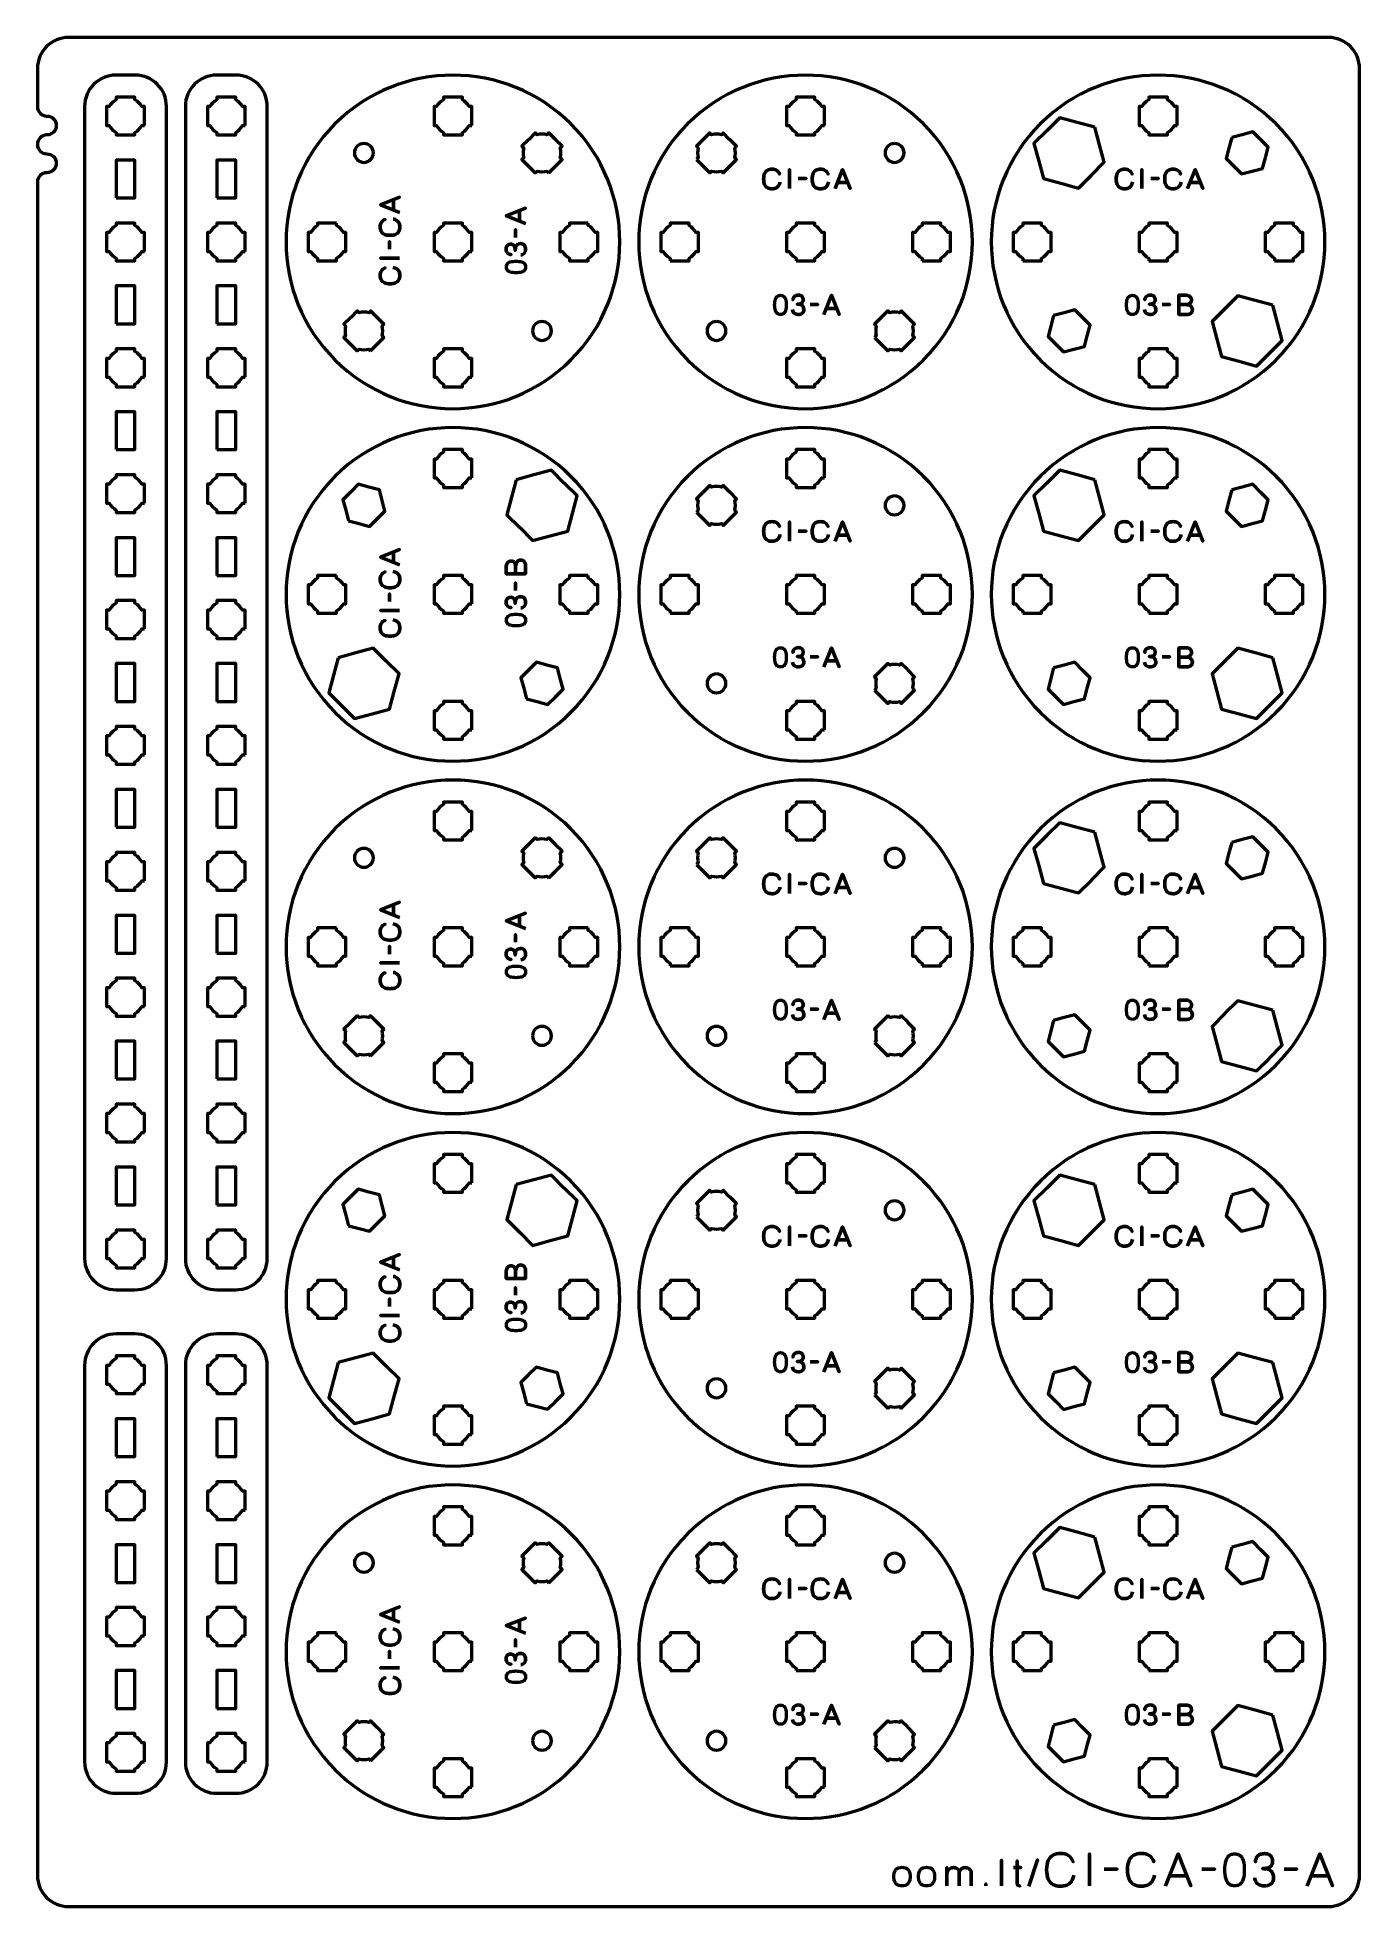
# Model space of a CAD drawing. Header units: centimetres. Extents: x -21 to 0, y -29.7 to 0.
import ezdxf

# ---------------------------------------------------------------- set-up
doc = ezdxf.new("R2010")
doc.units = ezdxf.units.CM
doc.header["$MEASUREMENT"] = 0
doc.layers.add('Layer 1', color=7, linetype='Continuous')

msp = doc.modelspace()

# ---------------------------------------------------------------- linework, layer by layer
at = {"layer": 'Layer 1', "color": 1, "lineweight": 53}
msp.add_open_spline([(-21.00003, -29.19995), (-21.00003, -29.19995), (-21.00003, -2.29992), (-21.00003, -2.29992), (-21.00003, -2.29992), (-21.00003, -2.21709), (-20.93286, -2.14992), (-20.85003, -2.14992), (-20.85003, -2.14992), (-20.7672, -2.14992), (-20.70003, -2.08275), (-20.70003, -1.99992), (-20.70003, -1.99992), (-20.70003, -1.91709), (-20.7672, -1.84992), (-20.85003, -1.84992), (-20.85003, -1.84992), (-20.93286, -1.84992), (-21.00003, -1.78275), (-21.00003, -1.69992), (-21.00003, -1.69992), (-21.00003, -1.61709), (-20.93286, -1.54992), (-20.85003, -1.54992), (-20.85003, -1.54992), (-20.7672, -1.54992), (-20.70003, -1.48275), (-20.70003, -1.39992), (-20.70003, -1.39992), (-20.70003, -1.31709), (-20.7672, -1.24992), (-20.85003, -1.24992), (-20.85003, -1.24992), (-20.93286, -1.24992), (-21.00003, -1.18275), (-21.00003, -1.09992), (-21.00003, -1.09992), (-21.00003, -1.09992), (-21.00003, -0.49992), (-21.00003, -0.49992), (-21.00003, -0.49992), (-21.00003, -0.22295), (-20.77694, 0.00004), (-20.49994, 0.00004), (-20.49994, 0.00004), (-20.49994, 0.00004), (-0.50008, 0.00004), (-0.50008, 0.00004), (-0.50008, 0.00004), (-0.22294, 0.00004), (0.00002, -0.22295), (0.00002, -0.49992), (0.00002, -0.49992), (0.00002, -0.49992), (0.00002, -29.19995), (0.00002, -29.19995), (0.00002, -29.19995), (0.00002, -29.47695), (-0.22294, -29.70004), (-0.50008, -29.70004), (-0.50008, -29.70004), (-0.50008, -29.70004), (-20.49994, -29.70004), (-20.49994, -29.70004), (-20.49994, -29.70004), (-20.77694, -29.70004), (-21.00003, -29.47695), (-21.00003, -29.19995)], degree=3, knots=[0, 0, 0, 0, 0.05882353, 0.05882353, 0.05882353, 0.05882353, 0.11764706, 0.11764706, 0.11764706, 0.11764706, 0.17647059, 0.17647059, 0.17647059, 0.17647059, 0.23529412, 0.23529412, 0.23529412, 0.23529412, 0.29411765, 0.29411765, 0.29411765, 0.29411765, 0.35294118, 0.35294118, 0.35294118, 0.35294118, 0.41176471, 0.41176471, 0.41176471, 0.41176471, 0.47058824, 0.47058824, 0.47058824, 0.47058824, 0.52941176, 0.52941176, 0.52941176, 0.52941176, 0.58823529, 0.58823529, 0.58823529, 0.58823529, 0.64705882, 0.64705882, 0.64705882, 0.64705882, 0.70588235, 0.70588235, 0.70588235, 0.70588235, 0.76470588, 0.76470588, 0.76470588, 0.76470588, 0.82352941, 0.82352941, 0.82352941, 0.82352941, 0.88235294, 0.88235294, 0.88235294, 0.88235294, 0.94117647, 0.94117647, 0.94117647, 0.94117647, 1, 1, 1, 1], dxfattribs=at)
at = {"layer": 'Layer 1', "color": 3, "lineweight": 53}
for points, knots in [([(-16.27382, -5.12368), (-17.30852, -4.08898), (-17.30852, -2.41074), (-16.27379, -1.37601), (-16.27379, -1.37601), (-15.23909, -0.34131), (-13.56085, -0.34131), (-12.52615, -1.37601), (-12.52615, -1.37601), (-11.49143, -2.41074), (-11.49143, -4.08898), (-12.52613, -5.12368), (-12.52613, -5.12368), (-13.56085, -6.15841), (-15.23909, -6.15841), (-16.27382, -5.12368)], [0, 0, 0, 0, 0.25, 0.25, 0.25, 0.25, 0.5, 0.5, 0.5, 0.5, 0.75, 0.75, 0.75, 0.75, 1, 1, 1, 1]), ([(-10.67382, -1.3761), (-9.63912, -0.3414), (-7.96088, -0.3414), (-6.92615, -1.37613), (-6.92615, -1.37613), (-5.89145, -2.41083), (-5.89145, -4.08907), (-6.92615, -5.12377), (-6.92615, -5.12377), (-7.96088, -6.15849), (-9.63912, -6.15849), (-10.67382, -5.12379), (-10.67382, -5.12379), (-11.70855, -4.08907), (-11.70855, -2.41083), (-10.67382, -1.3761)], [0, 0, 0, 0, 0.25, 0.25, 0.25, 0.25, 0.5, 0.5, 0.5, 0.5, 0.75, 0.75, 0.75, 0.75, 1, 1, 1, 1]), ([(-1.32618, -1.37616), (-0.29148, -2.41086), (-0.29148, -4.0891), (-1.32621, -5.12383), (-1.32621, -5.12383), (-2.36091, -6.15853), (-4.03915, -6.15853), (-5.07385, -5.12383), (-5.07385, -5.12383), (-6.10857, -4.0891), (-6.10857, -2.41086), (-5.07387, -1.37616), (-5.07387, -1.37616), (-4.03915, -0.34143), (-2.36091, -0.34143), (-1.32618, -1.37616)], [0, 0, 0, 0, 0.25, 0.25, 0.25, 0.25, 0.5, 0.5, 0.5, 0.5, 0.75, 0.75, 0.75, 0.75, 1, 1, 1, 1]), ([(-20.25007, -19.39972), (-20.25007, -19.39972), (-20.25007, -1.09979), (-20.25007, -1.09979), (-20.25007, -1.09979), (-20.25007, -0.82279), (-20.02698, -0.59969), (-19.74998, -0.59969), (-19.74998, -0.59969), (-19.74998, -0.59969), (-19.44997, -0.59969), (-19.44997, -0.59969), (-19.44997, -0.59969), (-19.17301, -0.59969), (-18.95005, -0.82279), (-18.95005, -1.09979), (-18.95005, -1.09979), (-18.95005, -1.09979), (-18.95005, -19.39972), (-18.95005, -19.39972), (-18.95005, -19.39972), (-18.95005, -19.67672), (-19.17301, -19.89981), (-19.44997, -19.89981), (-19.44997, -19.89981), (-19.44997, -19.89981), (-19.74998, -19.89981), (-19.74998, -19.89981), (-19.74998, -19.89981), (-20.02698, -19.89981), (-20.25007, -19.67672), (-20.25007, -19.39972)], [0, 0, 0, 0, 0.125, 0.125, 0.125, 0.125, 0.25, 0.25, 0.25, 0.25, 0.375, 0.375, 0.375, 0.375, 0.5, 0.5, 0.5, 0.5, 0.625, 0.625, 0.625, 0.625, 0.75, 0.75, 0.75, 0.75, 0.875, 0.875, 0.875, 0.875, 1, 1, 1, 1]), ([(-18.65007, -19.39972), (-18.65007, -19.39972), (-18.65007, -1.09979), (-18.65007, -1.09979), (-18.65007, -1.09979), (-18.65007, -0.82279), (-18.42698, -0.59969), (-18.14998, -0.59969), (-18.14998, -0.59969), (-18.14998, -0.59969), (-17.84997, -0.59969), (-17.84997, -0.59969), (-17.84997, -0.59969), (-17.57301, -0.59969), (-17.35005, -0.82279), (-17.35005, -1.09979), (-17.35005, -1.09979), (-17.35005, -1.09979), (-17.35005, -19.39972), (-17.35005, -19.39972), (-17.35005, -19.39972), (-17.35005, -19.67672), (-17.57301, -19.89981), (-17.84997, -19.89981), (-17.84997, -19.89981), (-17.84997, -19.89981), (-18.14998, -19.89981), (-18.14998, -19.89981), (-18.14998, -19.89981), (-18.42698, -19.89981), (-18.65007, -19.67672), (-18.65007, -19.39972)], [0, 0, 0, 0, 0.125, 0.125, 0.125, 0.125, 0.25, 0.25, 0.25, 0.25, 0.375, 0.375, 0.375, 0.375, 0.5, 0.5, 0.5, 0.5, 0.625, 0.625, 0.625, 0.625, 0.75, 0.75, 0.75, 0.75, 0.875, 0.875, 0.875, 0.875, 1, 1, 1, 1]), ([(-16.27376, -6.97604), (-15.23906, -5.94134), (-13.56082, -5.94134), (-12.52609, -6.97607), (-12.52609, -6.97607), (-11.49139, -8.01077), (-11.49139, -9.68901), (-12.52609, -10.72371), (-12.52609, -10.72371), (-13.56082, -11.75843), (-15.23906, -11.75843), (-16.27376, -10.72373), (-16.27376, -10.72373), (-17.30849, -9.68901), (-17.30849, -8.01077), (-16.27376, -6.97604)], [0, 0, 0, 0, 0.25, 0.25, 0.25, 0.25, 0.5, 0.5, 0.5, 0.5, 0.75, 0.75, 0.75, 0.75, 1, 1, 1, 1]), ([(-10.67382, -6.9761), (-9.63912, -5.9414), (-7.96088, -5.9414), (-6.92615, -6.97613), (-6.92615, -6.97613), (-5.89145, -8.01083), (-5.89145, -9.68907), (-6.92615, -10.72377), (-6.92615, -10.72377), (-7.96088, -11.75849), (-9.63912, -11.75849), (-10.67382, -10.72379), (-10.67382, -10.72379), (-11.70855, -9.68907), (-11.70855, -8.01083), (-10.67382, -6.9761)], [0, 0, 0, 0, 0.25, 0.25, 0.25, 0.25, 0.5, 0.5, 0.5, 0.5, 0.75, 0.75, 0.75, 0.75, 1, 1, 1, 1]), ([(-1.32618, -6.97616), (-0.29148, -8.01086), (-0.29148, -9.6891), (-1.32621, -10.72383), (-1.32621, -10.72383), (-2.36091, -11.75853), (-4.03915, -11.75853), (-5.07385, -10.72383), (-5.07385, -10.72383), (-6.10857, -9.6891), (-6.10857, -8.01086), (-5.07387, -6.97616), (-5.07387, -6.97616), (-4.03915, -5.94143), (-2.36091, -5.94143), (-1.32618, -6.97616)], [0, 0, 0, 0, 0.25, 0.25, 0.25, 0.25, 0.5, 0.5, 0.5, 0.5, 0.75, 0.75, 0.75, 0.75, 1, 1, 1, 1]), ([(-16.27382, -16.32368), (-17.30852, -15.28898), (-17.30852, -13.61074), (-16.27379, -12.57601), (-16.27379, -12.57601), (-15.23909, -11.54131), (-13.56085, -11.54131), (-12.52615, -12.57601), (-12.52615, -12.57601), (-11.49143, -13.61074), (-11.49143, -15.28898), (-12.52613, -16.32368), (-12.52613, -16.32368), (-13.56085, -17.35841), (-15.23909, -17.35841), (-16.27382, -16.32368)], [0, 0, 0, 0, 0.25, 0.25, 0.25, 0.25, 0.5, 0.5, 0.5, 0.5, 0.75, 0.75, 0.75, 0.75, 1, 1, 1, 1]), ([(-10.67382, -12.5761), (-9.63912, -11.5414), (-7.96088, -11.5414), (-6.92615, -12.57613), (-6.92615, -12.57613), (-5.89145, -13.61083), (-5.89145, -15.28907), (-6.92615, -16.32377), (-6.92615, -16.32377), (-7.96088, -17.35849), (-9.63912, -17.35849), (-10.67382, -16.32379), (-10.67382, -16.32379), (-11.70855, -15.28907), (-11.70855, -13.61083), (-10.67382, -12.5761)], [0, 0, 0, 0, 0.25, 0.25, 0.25, 0.25, 0.5, 0.5, 0.5, 0.5, 0.75, 0.75, 0.75, 0.75, 1, 1, 1, 1]), ([(-1.32618, -12.57616), (-0.29148, -13.61086), (-0.29148, -15.2891), (-1.32621, -16.32383), (-1.32621, -16.32383), (-2.36091, -17.35853), (-4.03915, -17.35853), (-5.07385, -16.32383), (-5.07385, -16.32383), (-6.10857, -15.2891), (-6.10857, -13.61086), (-5.07387, -12.57616), (-5.07387, -12.57616), (-4.03915, -11.54143), (-2.36091, -11.54143), (-1.32618, -12.57616)], [0, 0, 0, 0, 0.25, 0.25, 0.25, 0.25, 0.5, 0.5, 0.5, 0.5, 0.75, 0.75, 0.75, 0.75, 1, 1, 1, 1]), ([(-16.27376, -18.17604), (-15.23906, -17.14134), (-13.56082, -17.14134), (-12.52609, -18.17607), (-12.52609, -18.17607), (-11.49139, -19.21077), (-11.49139, -20.88901), (-12.52609, -21.92371), (-12.52609, -21.92371), (-13.56082, -22.95843), (-15.23906, -22.95843), (-16.27376, -21.92373), (-16.27376, -21.92373), (-17.30849, -20.88901), (-17.30849, -19.21077), (-16.27376, -18.17604)], [0, 0, 0, 0, 0.25, 0.25, 0.25, 0.25, 0.5, 0.5, 0.5, 0.5, 0.75, 0.75, 0.75, 0.75, 1, 1, 1, 1]), ([(-10.67382, -18.1761), (-9.63912, -17.1414), (-7.96088, -17.1414), (-6.92615, -18.17613), (-6.92615, -18.17613), (-5.89145, -19.21083), (-5.89145, -20.88907), (-6.92615, -21.92377), (-6.92615, -21.92377), (-7.96088, -22.95849), (-9.63912, -22.95849), (-10.67382, -21.92379), (-10.67382, -21.92379), (-11.70855, -20.88907), (-11.70855, -19.21083), (-10.67382, -18.1761)], [0, 0, 0, 0, 0.25, 0.25, 0.25, 0.25, 0.5, 0.5, 0.5, 0.5, 0.75, 0.75, 0.75, 0.75, 1, 1, 1, 1]), ([(-1.32618, -18.17616), (-0.29148, -19.21086), (-0.29148, -20.8891), (-1.32621, -21.92383), (-1.32621, -21.92383), (-2.36091, -22.95853), (-4.03915, -22.95853), (-5.07385, -21.92383), (-5.07385, -21.92383), (-6.10857, -20.8891), (-6.10857, -19.21086), (-5.07387, -18.17616), (-5.07387, -18.17616), (-4.03915, -17.14143), (-2.36091, -17.14143), (-1.32618, -18.17616)], [0, 0, 0, 0, 0.25, 0.25, 0.25, 0.25, 0.5, 0.5, 0.5, 0.5, 0.75, 0.75, 0.75, 0.75, 1, 1, 1, 1]), ([(-20.25007, -27.39969), (-20.25007, -27.39969), (-20.25007, -21.09971), (-20.25007, -21.09971), (-20.25007, -21.09971), (-20.25007, -20.82274), (-20.02698, -20.59975), (-19.74998, -20.59975), (-19.74998, -20.59975), (-19.74998, -20.59975), (-19.44997, -20.59975), (-19.44997, -20.59975), (-19.44997, -20.59975), (-19.17301, -20.59975), (-18.95005, -20.82274), (-18.95005, -21.09971), (-18.95005, -21.09971), (-18.95005, -21.09971), (-18.95005, -27.39969), (-18.95005, -27.39969), (-18.95005, -27.39969), (-18.95005, -27.67669), (-19.17301, -27.89978), (-19.44997, -27.89978), (-19.44997, -27.89978), (-19.44997, -27.89978), (-19.74998, -27.89978), (-19.74998, -27.89978), (-19.74998, -27.89978), (-20.02698, -27.89978), (-20.25007, -27.67669), (-20.25007, -27.39969)], [0, 0, 0, 0, 0.125, 0.125, 0.125, 0.125, 0.25, 0.25, 0.25, 0.25, 0.375, 0.375, 0.375, 0.375, 0.5, 0.5, 0.5, 0.5, 0.625, 0.625, 0.625, 0.625, 0.75, 0.75, 0.75, 0.75, 0.875, 0.875, 0.875, 0.875, 1, 1, 1, 1]), ([(-18.65007, -27.39969), (-18.65007, -27.39969), (-18.65007, -21.09971), (-18.65007, -21.09971), (-18.65007, -21.09971), (-18.65007, -20.82274), (-18.42698, -20.59975), (-18.14998, -20.59975), (-18.14998, -20.59975), (-18.14998, -20.59975), (-17.84997, -20.59975), (-17.84997, -20.59975), (-17.84997, -20.59975), (-17.57301, -20.59975), (-17.35005, -20.82274), (-17.35005, -21.09971), (-17.35005, -21.09971), (-17.35005, -21.09971), (-17.35005, -27.39969), (-17.35005, -27.39969), (-17.35005, -27.39969), (-17.35005, -27.67669), (-17.57301, -27.89978), (-17.84997, -27.89978), (-17.84997, -27.89978), (-17.84997, -27.89978), (-18.14998, -27.89978), (-18.14998, -27.89978), (-18.14998, -27.89978), (-18.42698, -27.89978), (-18.65007, -27.67669), (-18.65007, -27.39969)], [0, 0, 0, 0, 0.125, 0.125, 0.125, 0.125, 0.25, 0.25, 0.25, 0.25, 0.375, 0.375, 0.375, 0.375, 0.5, 0.5, 0.5, 0.5, 0.625, 0.625, 0.625, 0.625, 0.75, 0.75, 0.75, 0.75, 0.875, 0.875, 0.875, 0.875, 1, 1, 1, 1]), ([(-16.27382, -27.52368), (-17.30852, -26.48898), (-17.30852, -24.81074), (-16.27379, -23.77601), (-16.27379, -23.77601), (-15.23909, -22.74131), (-13.56085, -22.74131), (-12.52615, -23.77601), (-12.52615, -23.77601), (-11.49143, -24.81074), (-11.49143, -26.48898), (-12.52613, -27.52368), (-12.52613, -27.52368), (-13.56085, -28.55841), (-15.23909, -28.55841), (-16.27382, -27.52368)], [0, 0, 0, 0, 0.25, 0.25, 0.25, 0.25, 0.5, 0.5, 0.5, 0.5, 0.75, 0.75, 0.75, 0.75, 1, 1, 1, 1]), ([(-10.67382, -23.7761), (-9.63912, -22.7414), (-7.96088, -22.7414), (-6.92615, -23.77613), (-6.92615, -23.77613), (-5.89145, -24.81083), (-5.89145, -26.48907), (-6.92615, -27.52377), (-6.92615, -27.52377), (-7.96088, -28.55849), (-9.63912, -28.55849), (-10.67382, -27.52379), (-10.67382, -27.52379), (-11.70855, -26.48907), (-11.70855, -24.81083), (-10.67382, -23.7761)], [0, 0, 0, 0, 0.25, 0.25, 0.25, 0.25, 0.5, 0.5, 0.5, 0.5, 0.75, 0.75, 0.75, 0.75, 1, 1, 1, 1]), ([(-1.32618, -23.77616), (-0.29148, -24.81086), (-0.29148, -26.4891), (-1.32621, -27.52383), (-1.32621, -27.52383), (-2.36091, -28.55853), (-4.03915, -28.55853), (-5.07385, -27.52383), (-5.07385, -27.52383), (-6.10857, -26.4891), (-6.10857, -24.81086), (-5.07387, -23.77616), (-5.07387, -23.77616), (-4.03915, -22.74143), (-2.36091, -22.74143), (-1.32618, -23.77616)], [0, 0, 0, 0, 0.25, 0.25, 0.25, 0.25, 0.5, 0.5, 0.5, 0.5, 0.75, 0.75, 0.75, 0.75, 1, 1, 1, 1])]:
    msp.add_open_spline(points, degree=3, knots=knots, dxfattribs=at)
at = {"layer": 'Layer 1', "lineweight": 53}
for points, knots in [([(-19.30004, -1.39979), (-19.30004, -1.39979), (-19.34015, -1.39979), (-19.34015, -1.39979), (-19.34015, -1.39979), (-19.36647, -1.44541), (-19.4045, -1.4833), (-19.44997, -1.50961), (-19.44997, -1.50961), (-19.44997, -1.50961), (-19.44997, -1.54987), (-19.44997, -1.54987), (-19.44997, -1.54987), (-19.44997, -1.54987), (-19.60005, -1.54987), (-19.60005, -1.54987), (-19.60005, -1.54987), (-19.60005, -1.54987), (-19.74998, -1.54987), (-19.74998, -1.54987), (-19.74998, -1.54987), (-19.74998, -1.54987), (-19.74998, -1.50961), (-19.74998, -1.50961), (-19.74998, -1.50961), (-19.79559, -1.4833), (-19.83351, -1.44541), (-19.85983, -1.39979), (-19.85983, -1.39979), (-19.85983, -1.39979), (-19.90005, -1.39979), (-19.90005, -1.39979), (-19.90005, -1.39979), (-19.90005, -1.39979), (-19.90005, -1.24986), (-19.90005, -1.24986), (-19.90005, -1.24986), (-19.90005, -1.24986), (-19.90005, -1.09979), (-19.90005, -1.09979), (-19.90005, -1.09979), (-19.90005, -1.09979), (-19.85983, -1.09979), (-19.85983, -1.09979), (-19.85983, -1.09979), (-19.83351, -1.05432), (-19.79559, -1.01629), (-19.74998, -0.98997), (-19.74998, -0.98997), (-19.74998, -0.98997), (-19.74998, -0.94986), (-19.74998, -0.94986), (-19.74998, -0.94986), (-19.74998, -0.94986), (-19.60005, -0.94986), (-19.60005, -0.94986), (-19.60005, -0.94986), (-19.60005, -0.94986), (-19.44997, -0.94986), (-19.44997, -0.94986), (-19.44997, -0.94986), (-19.44997, -0.94986), (-19.44997, -0.98997), (-19.44997, -0.98997), (-19.44997, -0.98997), (-19.4045, -1.01629), (-19.36647, -1.05432), (-19.34015, -1.09979), (-19.34015, -1.09979), (-19.34015, -1.09979), (-19.30004, -1.09979), (-19.30004, -1.09979), (-19.30004, -1.09979), (-19.30004, -1.09979), (-19.30004, -1.24986), (-19.30004, -1.24986), (-19.30004, -1.24986), (-19.30004, -1.24986), (-19.30004, -1.39979), (-19.30004, -1.39979)], [0, 0, 0, 0, 0.05, 0.05, 0.05, 0.05, 0.1, 0.1, 0.1, 0.1, 0.15, 0.15, 0.15, 0.15, 0.2, 0.2, 0.2, 0.2, 0.25, 0.25, 0.25, 0.25, 0.3, 0.3, 0.3, 0.3, 0.35, 0.35, 0.35, 0.35, 0.4, 0.4, 0.4, 0.4, 0.45, 0.45, 0.45, 0.45, 0.5, 0.5, 0.5, 0.5, 0.55, 0.55, 0.55, 0.55, 0.6, 0.6, 0.6, 0.6, 0.65, 0.65, 0.65, 0.65, 0.7, 0.7, 0.7, 0.7, 0.75, 0.75, 0.75, 0.75, 0.8, 0.8, 0.8, 0.8, 0.85, 0.85, 0.85, 0.85, 0.9, 0.9, 0.9, 0.9, 0.95, 0.95, 0.95, 0.95, 1, 1, 1, 1]), ([(-17.70004, -1.39979), (-17.70004, -1.39979), (-17.74015, -1.39979), (-17.74015, -1.39979), (-17.74015, -1.39979), (-17.76647, -1.44541), (-17.8045, -1.4833), (-17.84997, -1.50961), (-17.84997, -1.50961), (-17.84997, -1.50961), (-17.84997, -1.54987), (-17.84997, -1.54987), (-17.84997, -1.54987), (-17.84997, -1.54987), (-18.00005, -1.54987), (-18.00005, -1.54987), (-18.00005, -1.54987), (-18.00005, -1.54987), (-18.14998, -1.54987), (-18.14998, -1.54987), (-18.14998, -1.54987), (-18.14998, -1.54987), (-18.14998, -1.50961), (-18.14998, -1.50961), (-18.14998, -1.50961), (-18.19559, -1.4833), (-18.23351, -1.44541), (-18.25983, -1.39979), (-18.25983, -1.39979), (-18.25983, -1.39979), (-18.30005, -1.39979), (-18.30005, -1.39979), (-18.30005, -1.39979), (-18.30005, -1.39979), (-18.30005, -1.24986), (-18.30005, -1.24986), (-18.30005, -1.24986), (-18.30005, -1.24986), (-18.30005, -1.09979), (-18.30005, -1.09979), (-18.30005, -1.09979), (-18.30005, -1.09979), (-18.25983, -1.09979), (-18.25983, -1.09979), (-18.25983, -1.09979), (-18.23351, -1.05432), (-18.19559, -1.01629), (-18.14998, -0.98997), (-18.14998, -0.98997), (-18.14998, -0.98997), (-18.14998, -0.94986), (-18.14998, -0.94986), (-18.14998, -0.94986), (-18.14998, -0.94986), (-18.00005, -0.94986), (-18.00005, -0.94986), (-18.00005, -0.94986), (-18.00005, -0.94986), (-17.84997, -0.94986), (-17.84997, -0.94986), (-17.84997, -0.94986), (-17.84997, -0.94986), (-17.84997, -0.98997), (-17.84997, -0.98997), (-17.84997, -0.98997), (-17.8045, -1.01629), (-17.76647, -1.05432), (-17.74015, -1.09979), (-17.74015, -1.09979), (-17.74015, -1.09979), (-17.70004, -1.09979), (-17.70004, -1.09979), (-17.70004, -1.09979), (-17.70004, -1.09979), (-17.70004, -1.24986), (-17.70004, -1.24986), (-17.70004, -1.24986), (-17.70004, -1.24986), (-17.70004, -1.39979), (-17.70004, -1.39979)], [0, 0, 0, 0, 0.05, 0.05, 0.05, 0.05, 0.1, 0.1, 0.1, 0.1, 0.15, 0.15, 0.15, 0.15, 0.2, 0.2, 0.2, 0.2, 0.25, 0.25, 0.25, 0.25, 0.3, 0.3, 0.3, 0.3, 0.35, 0.35, 0.35, 0.35, 0.4, 0.4, 0.4, 0.4, 0.45, 0.45, 0.45, 0.45, 0.5, 0.5, 0.5, 0.5, 0.55, 0.55, 0.55, 0.55, 0.6, 0.6, 0.6, 0.6, 0.65, 0.65, 0.65, 0.65, 0.7, 0.7, 0.7, 0.7, 0.75, 0.75, 0.75, 0.75, 0.8, 0.8, 0.8, 0.8, 0.85, 0.85, 0.85, 0.85, 0.9, 0.9, 0.9, 0.9, 0.95, 0.95, 0.95, 0.95, 1, 1, 1, 1]), ([(-14.10001, -1.3999), (-14.10001, -1.3999), (-14.14021, -1.3999), (-14.14021, -1.3999), (-14.14021, -1.3999), (-14.16654, -1.44542), (-14.2045, -1.48335), (-14.25001, -1.50968), (-14.25001, -1.50968), (-14.25001, -1.50968), (-14.25001, -1.5499), (-14.25001, -1.5499), (-14.25001, -1.5499), (-14.25001, -1.5499), (-14.55001, -1.5499), (-14.55001, -1.5499), (-14.55001, -1.5499), (-14.55001, -1.5499), (-14.55001, -1.50971), (-14.55001, -1.50971), (-14.55001, -1.50971), (-14.59554, -1.48338), (-14.63353, -1.44543), (-14.65989, -1.3999), (-14.65989, -1.3999), (-14.65989, -1.3999), (-14.70001, -1.3999), (-14.70001, -1.3999), (-14.70001, -1.3999), (-14.70001, -1.3999), (-14.70001, -1.25448), (-14.70001, -1.25448), (-14.70001, -1.25448), (-14.70001, -1.25448), (-14.70007, -1.24983), (-14.70007, -1.24983), (-14.70007, -1.24983), (-14.70007, -1.24983), (-14.70001, -1.24519), (-14.70001, -1.24519), (-14.70001, -1.24519), (-14.70001, -1.24519), (-14.70001, -1.0999), (-14.70001, -1.0999), (-14.70001, -1.0999), (-14.70001, -1.0999), (-14.65994, -1.0999), (-14.65994, -1.0999), (-14.65994, -1.0999), (-14.63359, -1.05433), (-14.59559, -1.01632), (-14.55001, -0.98996), (-14.55001, -0.98996), (-14.55001, -0.98996), (-14.55001, -0.9499), (-14.55001, -0.9499), (-14.55001, -0.9499), (-14.55001, -0.9499), (-14.40673, -0.9499), (-14.40673, -0.9499), (-14.40673, -0.9499), (-14.40673, -0.9499), (-14.40006, -0.94982), (-14.40006, -0.94982), (-14.40006, -0.94982), (-14.40006, -0.94982), (-14.39338, -0.9499), (-14.39338, -0.9499), (-14.39338, -0.9499), (-14.39338, -0.9499), (-14.25001, -0.9499), (-14.25001, -0.9499), (-14.25001, -0.9499), (-14.25001, -0.9499), (-14.25001, -0.99), (-14.25001, -0.99), (-14.25001, -0.99), (-14.20447, -1.01636), (-14.16649, -1.05435), (-14.14016, -1.0999), (-14.14016, -1.0999), (-14.14016, -1.0999), (-14.10001, -1.0999), (-14.10001, -1.0999), (-14.10001, -1.0999), (-14.10001, -1.0999), (-14.10001, -1.3999), (-14.10001, -1.3999)], [0, 0, 0, 0, 0.04545455, 0.04545455, 0.04545455, 0.04545455, 0.09090909, 0.09090909, 0.09090909, 0.09090909, 0.13636364, 0.13636364, 0.13636364, 0.13636364, 0.18181818, 0.18181818, 0.18181818, 0.18181818, 0.22727273, 0.22727273, 0.22727273, 0.22727273, 0.27272727, 0.27272727, 0.27272727, 0.27272727, 0.31818182, 0.31818182, 0.31818182, 0.31818182, 0.36363636, 0.36363636, 0.36363636, 0.36363636, 0.40909091, 0.40909091, 0.40909091, 0.40909091, 0.45454545, 0.45454545, 0.45454545, 0.45454545, 0.5, 0.5, 0.5, 0.5, 0.54545455, 0.54545455, 0.54545455, 0.54545455, 0.59090909, 0.59090909, 0.59090909, 0.59090909, 0.63636364, 0.63636364, 0.63636364, 0.63636364, 0.68181818, 0.68181818, 0.68181818, 0.68181818, 0.72727273, 0.72727273, 0.72727273, 0.72727273, 0.77272727, 0.77272727, 0.77272727, 0.77272727, 0.81818182, 0.81818182, 0.81818182, 0.81818182, 0.86363636, 0.86363636, 0.86363636, 0.86363636, 0.90909091, 0.90909091, 0.90909091, 0.90909091, 0.95454545, 0.95454545, 0.95454545, 0.95454545, 1, 1, 1, 1]), ([(-8.49997, -1.39992), (-8.49997, -1.39992), (-8.54017, -1.39992), (-8.54017, -1.39992), (-8.54017, -1.39992), (-8.5665, -1.44544), (-8.60446, -1.48337), (-8.64997, -1.5097), (-8.64997, -1.5097), (-8.64997, -1.5097), (-8.64997, -1.54992), (-8.64997, -1.54992), (-8.64997, -1.54992), (-8.64997, -1.54992), (-8.94997, -1.54992), (-8.94997, -1.54992), (-8.94997, -1.54992), (-8.94997, -1.54992), (-8.94997, -1.50973), (-8.94997, -1.50973), (-8.94997, -1.50973), (-8.9955, -1.4834), (-9.03349, -1.44545), (-9.05985, -1.39992), (-9.05985, -1.39992), (-9.05985, -1.39992), (-9.09997, -1.39992), (-9.09997, -1.39992), (-9.09997, -1.39992), (-9.09997, -1.39992), (-9.09997, -1.2545), (-9.09997, -1.2545), (-9.09997, -1.2545), (-9.09997, -1.2545), (-9.10003, -1.24985), (-9.10003, -1.24985), (-9.10003, -1.24985), (-9.10003, -1.24985), (-9.09997, -1.24521), (-9.09997, -1.24521), (-9.09997, -1.24521), (-9.09997, -1.24521), (-9.09997, -1.09992), (-9.09997, -1.09992), (-9.09997, -1.09992), (-9.09997, -1.09992), (-9.0599, -1.09992), (-9.0599, -1.09992), (-9.0599, -1.09992), (-9.03355, -1.05435), (-8.99555, -1.01634), (-8.94997, -0.98998), (-8.94997, -0.98998), (-8.94997, -0.98998), (-8.94997, -0.94992), (-8.94997, -0.94992), (-8.94997, -0.94992), (-8.94997, -0.94992), (-8.80669, -0.94992), (-8.80669, -0.94992), (-8.80669, -0.94992), (-8.80669, -0.94992), (-8.80002, -0.94984), (-8.80002, -0.94984), (-8.80002, -0.94984), (-8.80002, -0.94984), (-8.79334, -0.94992), (-8.79334, -0.94992), (-8.79334, -0.94992), (-8.79334, -0.94992), (-8.64997, -0.94992), (-8.64997, -0.94992), (-8.64997, -0.94992), (-8.64997, -0.94992), (-8.64997, -0.99002), (-8.64997, -0.99002), (-8.64997, -0.99002), (-8.60443, -1.01638), (-8.56645, -1.05437), (-8.54012, -1.09992), (-8.54012, -1.09992), (-8.54012, -1.09992), (-8.49997, -1.09992), (-8.49997, -1.09992), (-8.49997, -1.09992), (-8.49997, -1.09992), (-8.49997, -1.39992), (-8.49997, -1.39992)], [0, 0, 0, 0, 0.04545455, 0.04545455, 0.04545455, 0.04545455, 0.09090909, 0.09090909, 0.09090909, 0.09090909, 0.13636364, 0.13636364, 0.13636364, 0.13636364, 0.18181818, 0.18181818, 0.18181818, 0.18181818, 0.22727273, 0.22727273, 0.22727273, 0.22727273, 0.27272727, 0.27272727, 0.27272727, 0.27272727, 0.31818182, 0.31818182, 0.31818182, 0.31818182, 0.36363636, 0.36363636, 0.36363636, 0.36363636, 0.40909091, 0.40909091, 0.40909091, 0.40909091, 0.45454545, 0.45454545, 0.45454545, 0.45454545, 0.5, 0.5, 0.5, 0.5, 0.54545455, 0.54545455, 0.54545455, 0.54545455, 0.59090909, 0.59090909, 0.59090909, 0.59090909, 0.63636364, 0.63636364, 0.63636364, 0.63636364, 0.68181818, 0.68181818, 0.68181818, 0.68181818, 0.72727273, 0.72727273, 0.72727273, 0.72727273, 0.77272727, 0.77272727, 0.77272727, 0.77272727, 0.81818182, 0.81818182, 0.81818182, 0.81818182, 0.86363636, 0.86363636, 0.86363636, 0.86363636, 0.90909091, 0.90909091, 0.90909091, 0.90909091, 0.95454545, 0.95454545, 0.95454545, 0.95454545, 1, 1, 1, 1]), ([(-2.89999, -1.39996), (-2.89999, -1.39996), (-2.94019, -1.39996), (-2.94019, -1.39996), (-2.94019, -1.39996), (-2.96652, -1.44548), (-3.00448, -1.48341), (-3.04999, -1.50974), (-3.04999, -1.50974), (-3.04999, -1.50974), (-3.04999, -1.54996), (-3.04999, -1.54996), (-3.04999, -1.54996), (-3.04999, -1.54996), (-3.34999, -1.54996), (-3.34999, -1.54996), (-3.34999, -1.54996), (-3.34999, -1.54996), (-3.34999, -1.50977), (-3.34999, -1.50977), (-3.34999, -1.50977), (-3.39552, -1.48344), (-3.43351, -1.44549), (-3.45987, -1.39996), (-3.45987, -1.39996), (-3.45987, -1.39996), (-3.49999, -1.39996), (-3.49999, -1.39996), (-3.49999, -1.39996), (-3.49999, -1.39996), (-3.49999, -1.25454), (-3.49999, -1.25454), (-3.49999, -1.25454), (-3.49999, -1.25454), (-3.50005, -1.24989), (-3.50005, -1.24989), (-3.50005, -1.24989), (-3.50005, -1.24989), (-3.49999, -1.24525), (-3.49999, -1.24525), (-3.49999, -1.24525), (-3.49999, -1.24525), (-3.49999, -1.09996), (-3.49999, -1.09996), (-3.49999, -1.09996), (-3.49999, -1.09996), (-3.45992, -1.09996), (-3.45992, -1.09996), (-3.45992, -1.09996), (-3.43357, -1.05439), (-3.39557, -1.01638), (-3.34999, -0.99002), (-3.34999, -0.99002), (-3.34999, -0.99002), (-3.34999, -0.94996), (-3.34999, -0.94996), (-3.34999, -0.94996), (-3.34999, -0.94996), (-3.20671, -0.94996), (-3.20671, -0.94996), (-3.20671, -0.94996), (-3.20671, -0.94996), (-3.20004, -0.94988), (-3.20004, -0.94988), (-3.20004, -0.94988), (-3.20004, -0.94988), (-3.19336, -0.94996), (-3.19336, -0.94996), (-3.19336, -0.94996), (-3.19336, -0.94996), (-3.04999, -0.94996), (-3.04999, -0.94996), (-3.04999, -0.94996), (-3.04999, -0.94996), (-3.04999, -0.99006), (-3.04999, -0.99006), (-3.04999, -0.99006), (-3.00445, -1.01642), (-2.96647, -1.05441), (-2.94014, -1.09996), (-2.94014, -1.09996), (-2.94014, -1.09996), (-2.89999, -1.09996), (-2.89999, -1.09996), (-2.89999, -1.09996), (-2.89999, -1.09996), (-2.89999, -1.39996), (-2.89999, -1.39996)], [0, 0, 0, 0, 0.04545455, 0.04545455, 0.04545455, 0.04545455, 0.09090909, 0.09090909, 0.09090909, 0.09090909, 0.13636364, 0.13636364, 0.13636364, 0.13636364, 0.18181818, 0.18181818, 0.18181818, 0.18181818, 0.22727273, 0.22727273, 0.22727273, 0.22727273, 0.27272727, 0.27272727, 0.27272727, 0.27272727, 0.31818182, 0.31818182, 0.31818182, 0.31818182, 0.36363636, 0.36363636, 0.36363636, 0.36363636, 0.40909091, 0.40909091, 0.40909091, 0.40909091, 0.45454545, 0.45454545, 0.45454545, 0.45454545, 0.5, 0.5, 0.5, 0.5, 0.54545455, 0.54545455, 0.54545455, 0.54545455, 0.59090909, 0.59090909, 0.59090909, 0.59090909, 0.63636364, 0.63636364, 0.63636364, 0.63636364, 0.68181818, 0.68181818, 0.68181818, 0.68181818, 0.72727273, 0.72727273, 0.72727273, 0.72727273, 0.77272727, 0.77272727, 0.77272727, 0.77272727, 0.81818182, 0.81818182, 0.81818182, 0.81818182, 0.86363636, 0.86363636, 0.86363636, 0.86363636, 0.90909091, 0.90909091, 0.90909091, 0.90909091, 0.95454545, 0.95454545, 0.95454545, 0.95454545, 1, 1, 1, 1]), ([(-4.206, -1.42752), (-4.206, -1.42752), (-4.13128, -1.70635), (-4.13128, -1.70635), (-4.13128, -1.70635), (-4.13128, -1.70635), (-4.05657, -1.9852), (-4.05657, -1.9852), (-4.05657, -1.9852), (-4.05657, -1.9852), (-4.26069, -2.18932), (-4.26069, -2.18932), (-4.26069, -2.18932), (-4.26069, -2.18932), (-4.46481, -2.39344), (-4.46481, -2.39344), (-4.46481, -2.39344), (-4.46481, -2.39344), (-4.74366, -2.31873), (-4.74366, -2.31873), (-4.74366, -2.31873), (-4.74366, -2.31873), (-5.02249, -2.24401), (-5.02249, -2.24401), (-5.02249, -2.24401), (-5.02249, -2.24401), (-5.0972, -1.96518), (-5.0972, -1.96518), (-5.0972, -1.96518), (-5.0972, -1.96518), (-5.17192, -1.68634), (-5.17192, -1.68634), (-5.17192, -1.68634), (-5.17192, -1.68634), (-4.9678, -1.48221), (-4.9678, -1.48221), (-4.9678, -1.48221), (-4.9678, -1.48221), (-4.76367, -1.27809), (-4.76367, -1.27809), (-4.76367, -1.27809), (-4.76367, -1.27809), (-4.48483, -1.35281), (-4.48483, -1.35281), (-4.48483, -1.35281), (-4.48483, -1.35281), (-4.206, -1.42752), (-4.206, -1.42752)], [0, 0, 0, 0, 0.08333333, 0.08333333, 0.08333333, 0.08333333, 0.16666667, 0.16666667, 0.16666667, 0.16666667, 0.25, 0.25, 0.25, 0.25, 0.33333333, 0.33333333, 0.33333333, 0.33333333, 0.41666667, 0.41666667, 0.41666667, 0.41666667, 0.5, 0.5, 0.5, 0.5, 0.58333333, 0.58333333, 0.58333333, 0.58333333, 0.66666667, 0.66666667, 0.66666667, 0.66666667, 0.75, 0.75, 0.75, 0.75, 0.83333333, 0.83333333, 0.83333333, 0.83333333, 0.91666667, 0.91666667, 0.91666667, 0.91666667, 1, 1, 1, 1]), ([(-15.9642, -1.83566), (-15.9642, -1.75283), (-15.89703, -1.68566), (-15.8142, -1.68566), (-15.8142, -1.68566), (-15.73137, -1.68566), (-15.6642, -1.75283), (-15.6642, -1.83566), (-15.6642, -1.83566), (-15.6642, -1.91849), (-15.73137, -1.98566), (-15.8142, -1.98566), (-15.8142, -1.98566), (-15.89703, -1.98566), (-15.9642, -1.91849), (-15.9642, -1.83566)], [0, 0, 0, 0, 0.25, 0.25, 0.25, 0.25, 0.5, 0.5, 0.5, 0.5, 0.75, 0.75, 0.75, 0.75, 1, 1, 1, 1]), ([(-12.87973, -2.15389), (-12.87973, -2.15389), (-12.90816, -2.12546), (-12.90816, -2.12546), (-12.90816, -2.12546), (-12.95896, -2.13903), (-13.01263, -2.13901), (-13.06343, -2.12545), (-13.06343, -2.12545), (-13.06343, -2.12545), (-13.09186, -2.15389), (-13.09186, -2.15389), (-13.09186, -2.15389), (-13.09186, -2.15389), (-13.304, -1.94175), (-13.304, -1.94175), (-13.304, -1.94175), (-13.304, -1.94175), (-13.27558, -1.91334), (-13.27558, -1.91334), (-13.27558, -1.91334), (-13.28915, -1.86252), (-13.28918, -1.80883), (-13.27563, -1.75799), (-13.27563, -1.75799), (-13.27563, -1.75799), (-13.304, -1.72962), (-13.304, -1.72962), (-13.304, -1.72962), (-13.304, -1.72962), (-13.20117, -1.6268), (-13.20117, -1.6268), (-13.20117, -1.6268), (-13.20117, -1.6268), (-13.19792, -1.62346), (-13.19792, -1.62346), (-13.19792, -1.62346), (-13.19792, -1.62346), (-13.1946, -1.62023), (-13.1946, -1.62023), (-13.1946, -1.62023), (-13.1946, -1.62023), (-13.09186, -1.51749), (-13.09186, -1.51749), (-13.09186, -1.51749), (-13.09186, -1.51749), (-13.06353, -1.54582), (-13.06353, -1.54582), (-13.06353, -1.54582), (-13.01268, -1.53223), (-12.95893, -1.53223), (-12.90806, -1.54582), (-12.90806, -1.54582), (-12.90806, -1.54582), (-12.87973, -1.51749), (-12.87973, -1.51749), (-12.87973, -1.51749), (-12.87973, -1.51749), (-12.77842, -1.61881), (-12.77842, -1.61881), (-12.77842, -1.61881), (-12.77842, -1.61881), (-12.77365, -1.62346), (-12.77365, -1.62346), (-12.77365, -1.62346), (-12.77365, -1.62346), (-12.76898, -1.62824), (-12.76898, -1.62824), (-12.76898, -1.62824), (-12.76898, -1.62824), (-12.6676, -1.72962), (-12.6676, -1.72962), (-12.6676, -1.72962), (-12.6676, -1.72962), (-12.69596, -1.75798), (-12.69596, -1.75798), (-12.69596, -1.75798), (-12.68239, -1.80882), (-12.6824, -1.86254), (-12.69599, -1.91336), (-12.69599, -1.91336), (-12.69599, -1.91336), (-12.6676, -1.94175), (-12.6676, -1.94175), (-12.6676, -1.94175), (-12.6676, -1.94175), (-12.87973, -2.15389), (-12.87973, -2.15389)], [0, 0, 0, 0, 0.04545455, 0.04545455, 0.04545455, 0.04545455, 0.09090909, 0.09090909, 0.09090909, 0.09090909, 0.13636364, 0.13636364, 0.13636364, 0.13636364, 0.18181818, 0.18181818, 0.18181818, 0.18181818, 0.22727273, 0.22727273, 0.22727273, 0.22727273, 0.27272727, 0.27272727, 0.27272727, 0.27272727, 0.31818182, 0.31818182, 0.31818182, 0.31818182, 0.36363636, 0.36363636, 0.36363636, 0.36363636, 0.40909091, 0.40909091, 0.40909091, 0.40909091, 0.45454545, 0.45454545, 0.45454545, 0.45454545, 0.5, 0.5, 0.5, 0.5, 0.54545455, 0.54545455, 0.54545455, 0.54545455, 0.59090909, 0.59090909, 0.59090909, 0.59090909, 0.63636364, 0.63636364, 0.63636364, 0.63636364, 0.68181818, 0.68181818, 0.68181818, 0.68181818, 0.72727273, 0.72727273, 0.72727273, 0.72727273, 0.77272727, 0.77272727, 0.77272727, 0.77272727, 0.81818182, 0.81818182, 0.81818182, 0.81818182, 0.86363636, 0.86363636, 0.86363636, 0.86363636, 0.90909091, 0.90909091, 0.90909091, 0.90909091, 0.95454545, 0.95454545, 0.95454545, 0.95454545, 1, 1, 1, 1]), ([(-10.53245, -1.94176), (-10.53245, -1.94176), (-10.50403, -1.91333), (-10.50403, -1.91333), (-10.50403, -1.91333), (-10.5176, -1.86253), (-10.51758, -1.80887), (-10.50401, -1.75807), (-10.50401, -1.75807), (-10.50401, -1.75807), (-10.53245, -1.72963), (-10.53245, -1.72963), (-10.53245, -1.72963), (-10.53245, -1.72963), (-10.32032, -1.5175), (-10.32032, -1.5175), (-10.32032, -1.5175), (-10.32032, -1.5175), (-10.2919, -1.54591), (-10.2919, -1.54591), (-10.2919, -1.54591), (-10.24109, -1.53234), (-10.18739, -1.53231), (-10.13656, -1.54587), (-10.13656, -1.54587), (-10.13656, -1.54587), (-10.10819, -1.5175), (-10.10819, -1.5175), (-10.10819, -1.5175), (-10.10819, -1.5175), (-10.00536, -1.62032), (-10.00536, -1.62032), (-10.00536, -1.62032), (-10.00536, -1.62032), (-10.00203, -1.62357), (-10.00203, -1.62357), (-10.00203, -1.62357), (-10.00203, -1.62357), (-9.99879, -1.62689), (-9.99879, -1.62689), (-9.99879, -1.62689), (-9.99879, -1.62689), (-9.89606, -1.72963), (-9.89606, -1.72963), (-9.89606, -1.72963), (-9.89606, -1.72963), (-9.92439, -1.75796), (-9.92439, -1.75796), (-9.92439, -1.75796), (-9.9108, -1.80882), (-9.91079, -1.86256), (-9.92438, -1.91343), (-9.92438, -1.91343), (-9.92438, -1.91343), (-9.89606, -1.94176), (-9.89606, -1.94176), (-9.89606, -1.94176), (-9.89606, -1.94176), (-9.99737, -2.04307), (-9.99737, -2.04307), (-9.99737, -2.04307), (-9.99737, -2.04307), (-10.00203, -2.04785), (-10.00203, -2.04785), (-10.00203, -2.04785), (-10.00203, -2.04785), (-10.00681, -2.05251), (-10.00681, -2.05251), (-10.00681, -2.05251), (-10.00681, -2.05251), (-10.10819, -2.15389), (-10.10819, -2.15389), (-10.10819, -2.15389), (-10.10819, -2.15389), (-10.13654, -2.12554), (-10.13654, -2.12554), (-10.13654, -2.12554), (-10.18739, -2.1391), (-10.2411, -2.13909), (-10.29193, -2.1255), (-10.29193, -2.1255), (-10.29193, -2.1255), (-10.32032, -2.15389), (-10.32032, -2.15389), (-10.32032, -2.15389), (-10.32032, -2.15389), (-10.53245, -1.94176), (-10.53245, -1.94176)], [0, 0, 0, 0, 0.04545455, 0.04545455, 0.04545455, 0.04545455, 0.09090909, 0.09090909, 0.09090909, 0.09090909, 0.13636364, 0.13636364, 0.13636364, 0.13636364, 0.18181818, 0.18181818, 0.18181818, 0.18181818, 0.22727273, 0.22727273, 0.22727273, 0.22727273, 0.27272727, 0.27272727, 0.27272727, 0.27272727, 0.31818182, 0.31818182, 0.31818182, 0.31818182, 0.36363636, 0.36363636, 0.36363636, 0.36363636, 0.40909091, 0.40909091, 0.40909091, 0.40909091, 0.45454545, 0.45454545, 0.45454545, 0.45454545, 0.5, 0.5, 0.5, 0.5, 0.54545455, 0.54545455, 0.54545455, 0.54545455, 0.59090909, 0.59090909, 0.59090909, 0.59090909, 0.63636364, 0.63636364, 0.63636364, 0.63636364, 0.68181818, 0.68181818, 0.68181818, 0.68181818, 0.72727273, 0.72727273, 0.72727273, 0.72727273, 0.77272727, 0.77272727, 0.77272727, 0.77272727, 0.81818182, 0.81818182, 0.81818182, 0.81818182, 0.86363636, 0.86363636, 0.86363636, 0.86363636, 0.90909091, 0.90909091, 0.90909091, 0.90909091, 0.95454545, 0.95454545, 0.95454545, 0.95454545, 1, 1, 1, 1]), ([(-7.3858, -1.68572), (-7.30297, -1.68572), (-7.2358, -1.75289), (-7.2358, -1.83572), (-7.2358, -1.83572), (-7.2358, -1.91855), (-7.30297, -1.98572), (-7.3858, -1.98572), (-7.3858, -1.98572), (-7.46863, -1.98572), (-7.5358, -1.91855), (-7.5358, -1.83572), (-7.5358, -1.83572), (-7.5358, -1.75289), (-7.46863, -1.68572), (-7.3858, -1.68572)], [0, 0, 0, 0, 0.25, 0.25, 0.25, 0.25, 0.5, 0.5, 0.5, 0.5, 0.75, 0.75, 0.75, 0.75, 1, 1, 1, 1]), ([(-2.03077, -1.59082), (-2.03077, -1.59082), (-1.86347, -1.54599), (-1.86347, -1.54599), (-1.86347, -1.54599), (-1.86347, -1.54599), (-1.69616, -1.50116), (-1.69616, -1.50116), (-1.69616, -1.50116), (-1.69616, -1.50116), (-1.57369, -1.62364), (-1.57369, -1.62364), (-1.57369, -1.62364), (-1.57369, -1.62364), (-1.45121, -1.74611), (-1.45121, -1.74611), (-1.45121, -1.74611), (-1.45121, -1.74611), (-1.49604, -1.91342), (-1.49604, -1.91342), (-1.49604, -1.91342), (-1.49604, -1.91342), (-1.54087, -2.08072), (-1.54087, -2.08072), (-1.54087, -2.08072), (-1.54087, -2.08072), (-1.70817, -2.12555), (-1.70817, -2.12555), (-1.70817, -2.12555), (-1.70817, -2.12555), (-1.87548, -2.17038), (-1.87548, -2.17038), (-1.87548, -2.17038), (-1.87548, -2.17038), (-1.99795, -2.0479), (-1.99795, -2.0479), (-1.99795, -2.0479), (-1.99795, -2.0479), (-2.12043, -1.92543), (-2.12043, -1.92543), (-2.12043, -1.92543), (-2.12043, -1.92543), (-2.0756, -1.75812), (-2.0756, -1.75812), (-2.0756, -1.75812), (-2.0756, -1.75812), (-2.03077, -1.59082), (-2.03077, -1.59082)], [0, 0, 0, 0, 0.08333333, 0.08333333, 0.08333333, 0.08333333, 0.16666667, 0.16666667, 0.16666667, 0.16666667, 0.25, 0.25, 0.25, 0.25, 0.33333333, 0.33333333, 0.33333333, 0.33333333, 0.41666667, 0.41666667, 0.41666667, 0.41666667, 0.5, 0.5, 0.5, 0.5, 0.58333333, 0.58333333, 0.58333333, 0.58333333, 0.66666667, 0.66666667, 0.66666667, 0.66666667, 0.75, 0.75, 0.75, 0.75, 0.83333333, 0.83333333, 0.83333333, 0.83333333, 0.91666667, 0.91666667, 0.91666667, 0.91666667, 1, 1, 1, 1]), ([(-19.74998, -2.54978), (-19.74998, -2.54978), (-19.74998, -1.94977), (-19.74998, -1.94977), (-19.74998, -1.94977), (-19.74998, -1.94977), (-19.44997, -1.94977), (-19.44997, -1.94977), (-19.44997, -1.94977), (-19.44997, -1.94977), (-19.44997, -2.54978), (-19.44997, -2.54978), (-19.44997, -2.54978), (-19.44997, -2.54978), (-19.74998, -2.54978), (-19.74998, -2.54978)], [0, 0, 0, 0, 0.25, 0.25, 0.25, 0.25, 0.5, 0.5, 0.5, 0.5, 0.75, 0.75, 0.75, 0.75, 1, 1, 1, 1]), ([(-18.14998, -2.54978), (-18.14998, -2.54978), (-18.14998, -1.94977), (-18.14998, -1.94977), (-18.14998, -1.94977), (-18.14998, -1.94977), (-17.84997, -1.94977), (-17.84997, -1.94977), (-17.84997, -1.94977), (-17.84997, -1.94977), (-17.84997, -2.54978), (-17.84997, -2.54978), (-17.84997, -2.54978), (-17.84997, -2.54978), (-18.14998, -2.54978), (-18.14998, -2.54978)], [0, 0, 0, 0, 0.25, 0.25, 0.25, 0.25, 0.5, 0.5, 0.5, 0.5, 0.75, 0.75, 0.75, 0.75, 1, 1, 1, 1]), ([(-19.30004, -3.39973), (-19.30004, -3.39973), (-19.34015, -3.39973), (-19.34015, -3.39973), (-19.34015, -3.39973), (-19.36647, -3.44534), (-19.4045, -3.48326), (-19.44997, -3.50972), (-19.44997, -3.50972), (-19.44997, -3.50972), (-19.44997, -3.5498), (-19.44997, -3.5498), (-19.44997, -3.5498), (-19.44997, -3.5498), (-19.60005, -3.5498), (-19.60005, -3.5498), (-19.60005, -3.5498), (-19.60005, -3.5498), (-19.74998, -3.5498), (-19.74998, -3.5498), (-19.74998, -3.5498), (-19.74998, -3.5498), (-19.74998, -3.50972), (-19.74998, -3.50972), (-19.74998, -3.50972), (-19.79559, -3.48326), (-19.83351, -3.44534), (-19.85983, -3.39973), (-19.85983, -3.39973), (-19.85983, -3.39973), (-19.90005, -3.39973), (-19.90005, -3.39973), (-19.90005, -3.39973), (-19.90005, -3.39973), (-19.90005, -3.2498), (-19.90005, -3.2498), (-19.90005, -3.2498), (-19.90005, -3.2498), (-19.90005, -3.09972), (-19.90005, -3.09972), (-19.90005, -3.09972), (-19.90005, -3.09972), (-19.85983, -3.09972), (-19.85983, -3.09972), (-19.85983, -3.09972), (-19.83351, -3.05425), (-19.79559, -3.01636), (-19.74998, -2.9899), (-19.74998, -2.9899), (-19.74998, -2.9899), (-19.74998, -2.94979), (-19.74998, -2.94979), (-19.74998, -2.94979), (-19.74998, -2.94979), (-19.60005, -2.94979), (-19.60005, -2.94979), (-19.60005, -2.94979), (-19.60005, -2.94979), (-19.44997, -2.94979), (-19.44997, -2.94979), (-19.44997, -2.94979), (-19.44997, -2.94979), (-19.44997, -2.9899), (-19.44997, -2.9899), (-19.44997, -2.9899), (-19.4045, -3.01636), (-19.36647, -3.05425), (-19.34015, -3.09972), (-19.34015, -3.09972), (-19.34015, -3.09972), (-19.30004, -3.09972), (-19.30004, -3.09972), (-19.30004, -3.09972), (-19.30004, -3.09972), (-19.30004, -3.2498), (-19.30004, -3.2498), (-19.30004, -3.2498), (-19.30004, -3.2498), (-19.30004, -3.39973), (-19.30004, -3.39973)], [0, 0, 0, 0, 0.05, 0.05, 0.05, 0.05, 0.1, 0.1, 0.1, 0.1, 0.15, 0.15, 0.15, 0.15, 0.2, 0.2, 0.2, 0.2, 0.25, 0.25, 0.25, 0.25, 0.3, 0.3, 0.3, 0.3, 0.35, 0.35, 0.35, 0.35, 0.4, 0.4, 0.4, 0.4, 0.45, 0.45, 0.45, 0.45, 0.5, 0.5, 0.5, 0.5, 0.55, 0.55, 0.55, 0.55, 0.6, 0.6, 0.6, 0.6, 0.65, 0.65, 0.65, 0.65, 0.7, 0.7, 0.7, 0.7, 0.75, 0.75, 0.75, 0.75, 0.8, 0.8, 0.8, 0.8, 0.85, 0.85, 0.85, 0.85, 0.9, 0.9, 0.9, 0.9, 0.95, 0.95, 0.95, 0.95, 1, 1, 1, 1]), ([(-17.70004, -3.39973), (-17.70004, -3.39973), (-17.74015, -3.39973), (-17.74015, -3.39973), (-17.74015, -3.39973), (-17.76647, -3.44534), (-17.8045, -3.48326), (-17.84997, -3.50972), (-17.84997, -3.50972), (-17.84997, -3.50972), (-17.84997, -3.5498), (-17.84997, -3.5498), (-17.84997, -3.5498), (-17.84997, -3.5498), (-18.00005, -3.5498), (-18.00005, -3.5498), (-18.00005, -3.5498), (-18.00005, -3.5498), (-18.14998, -3.5498), (-18.14998, -3.5498), (-18.14998, -3.5498), (-18.14998, -3.5498), (-18.14998, -3.50972), (-18.14998, -3.50972), (-18.14998, -3.50972), (-18.19559, -3.48326), (-18.23351, -3.44534), (-18.25983, -3.39973), (-18.25983, -3.39973), (-18.25983, -3.39973), (-18.30005, -3.39973), (-18.30005, -3.39973), (-18.30005, -3.39973), (-18.30005, -3.39973), (-18.30005, -3.2498), (-18.30005, -3.2498), (-18.30005, -3.2498), (-18.30005, -3.2498), (-18.30005, -3.09972), (-18.30005, -3.09972), (-18.30005, -3.09972), (-18.30005, -3.09972), (-18.25983, -3.09972), (-18.25983, -3.09972), (-18.25983, -3.09972), (-18.23351, -3.05425), (-18.19559, -3.01636), (-18.14998, -2.9899), (-18.14998, -2.9899), (-18.14998, -2.9899), (-18.14998, -2.94979), (-18.14998, -2.94979), (-18.14998, -2.94979), (-18.14998, -2.94979), (-18.00005, -2.94979), (-18.00005, -2.94979), (-18.00005, -2.94979), (-18.00005, -2.94979), (-17.84997, -2.94979), (-17.84997, -2.94979), (-17.84997, -2.94979), (-17.84997, -2.94979), (-17.84997, -2.9899), (-17.84997, -2.9899), (-17.84997, -2.9899), (-17.8045, -3.01636), (-17.76647, -3.05425), (-17.74015, -3.09972), (-17.74015, -3.09972), (-17.74015, -3.09972), (-17.70004, -3.09972), (-17.70004, -3.09972), (-17.70004, -3.09972), (-17.70004, -3.09972), (-17.70004, -3.2498), (-17.70004, -3.2498), (-17.70004, -3.2498), (-17.70004, -3.2498), (-17.70004, -3.39973), (-17.70004, -3.39973)], [0, 0, 0, 0, 0.05, 0.05, 0.05, 0.05, 0.1, 0.1, 0.1, 0.1, 0.15, 0.15, 0.15, 0.15, 0.2, 0.2, 0.2, 0.2, 0.25, 0.25, 0.25, 0.25, 0.3, 0.3, 0.3, 0.3, 0.35, 0.35, 0.35, 0.35, 0.4, 0.4, 0.4, 0.4, 0.45, 0.45, 0.45, 0.45, 0.5, 0.5, 0.5, 0.5, 0.55, 0.55, 0.55, 0.55, 0.6, 0.6, 0.6, 0.6, 0.65, 0.65, 0.65, 0.65, 0.7, 0.7, 0.7, 0.7, 0.75, 0.75, 0.75, 0.75, 0.8, 0.8, 0.8, 0.8, 0.85, 0.85, 0.85, 0.85, 0.9, 0.9, 0.9, 0.9, 0.95, 0.95, 0.95, 0.95, 1, 1, 1, 1]), ([(-16.25, -2.94983), (-16.25, -2.94983), (-16.25, -2.99003), (-16.25, -2.99003), (-16.25, -2.99003), (-16.20448, -3.01636), (-16.16655, -3.05432), (-16.14022, -3.09983), (-16.14022, -3.09983), (-16.14022, -3.09983), (-16.1, -3.09983), (-16.1, -3.09983), (-16.1, -3.09983), (-16.1, -3.09983), (-16.1, -3.39983), (-16.1, -3.39983), (-16.1, -3.39983), (-16.1, -3.39983), (-16.14019, -3.39983), (-16.14019, -3.39983), (-16.14019, -3.39983), (-16.16652, -3.44536), (-16.20447, -3.48335), (-16.25, -3.50971), (-16.25, -3.50971), (-16.25, -3.50971), (-16.25, -3.54983), (-16.25, -3.54983), (-16.25, -3.54983), (-16.25, -3.54983), (-16.39542, -3.54983), (-16.39542, -3.54983), (-16.39542, -3.54983), (-16.39542, -3.54983), (-16.40007, -3.54989), (-16.40007, -3.54989), (-16.40007, -3.54989), (-16.40007, -3.54989), (-16.40471, -3.54983), (-16.40471, -3.54983), (-16.40471, -3.54983), (-16.40471, -3.54983), (-16.55, -3.54983), (-16.55, -3.54983), (-16.55, -3.54983), (-16.55, -3.54983), (-16.55, -3.50976), (-16.55, -3.50976), (-16.55, -3.50976), (-16.59557, -3.48341), (-16.63358, -3.44541), (-16.65994, -3.39983), (-16.65994, -3.39983), (-16.65994, -3.39983), (-16.7, -3.39983), (-16.7, -3.39983), (-16.7, -3.39983), (-16.7, -3.39983), (-16.7, -3.25655), (-16.7, -3.25655), (-16.7, -3.25655), (-16.7, -3.25655), (-16.70008, -3.24988), (-16.70008, -3.24988), (-16.70008, -3.24988), (-16.70008, -3.24988), (-16.7, -3.2432), (-16.7, -3.2432), (-16.7, -3.2432), (-16.7, -3.2432), (-16.7, -3.09983), (-16.7, -3.09983), (-16.7, -3.09983), (-16.7, -3.09983), (-16.6599, -3.09983), (-16.6599, -3.09983), (-16.6599, -3.09983), (-16.63354, -3.05429), (-16.59555, -3.01631), (-16.55, -2.98998), (-16.55, -2.98998), (-16.55, -2.98998), (-16.55, -2.94983), (-16.55, -2.94983), (-16.55, -2.94983), (-16.55, -2.94983), (-16.25, -2.94983), (-16.25, -2.94983)], [0, 0, 0, 0, 0.04545455, 0.04545455, 0.04545455, 0.04545455, 0.09090909, 0.09090909, 0.09090909, 0.09090909, 0.13636364, 0.13636364, 0.13636364, 0.13636364, 0.18181818, 0.18181818, 0.18181818, 0.18181818, 0.22727273, 0.22727273, 0.22727273, 0.22727273, 0.27272727, 0.27272727, 0.27272727, 0.27272727, 0.31818182, 0.31818182, 0.31818182, 0.31818182, 0.36363636, 0.36363636, 0.36363636, 0.36363636, 0.40909091, 0.40909091, 0.40909091, 0.40909091, 0.45454545, 0.45454545, 0.45454545, 0.45454545, 0.5, 0.5, 0.5, 0.5, 0.54545455, 0.54545455, 0.54545455, 0.54545455, 0.59090909, 0.59090909, 0.59090909, 0.59090909, 0.63636364, 0.63636364, 0.63636364, 0.63636364, 0.68181818, 0.68181818, 0.68181818, 0.68181818, 0.72727273, 0.72727273, 0.72727273, 0.72727273, 0.77272727, 0.77272727, 0.77272727, 0.77272727, 0.81818182, 0.81818182, 0.81818182, 0.81818182, 0.86363636, 0.86363636, 0.86363636, 0.86363636, 0.90909091, 0.90909091, 0.90909091, 0.90909091, 0.95454545, 0.95454545, 0.95454545, 0.95454545, 1, 1, 1, 1]), ([(-14.10001, -3.3999), (-14.10001, -3.3999), (-14.14021, -3.3999), (-14.14021, -3.3999), (-14.14021, -3.3999), (-14.16654, -3.44542), (-14.2045, -3.48335), (-14.25001, -3.50968), (-14.25001, -3.50968), (-14.25001, -3.50968), (-14.25001, -3.5499), (-14.25001, -3.5499), (-14.25001, -3.5499), (-14.25001, -3.5499), (-14.55001, -3.5499), (-14.55001, -3.5499), (-14.55001, -3.5499), (-14.55001, -3.5499), (-14.55001, -3.50971), (-14.55001, -3.50971), (-14.55001, -3.50971), (-14.59554, -3.48338), (-14.63353, -3.44543), (-14.65989, -3.3999), (-14.65989, -3.3999), (-14.65989, -3.3999), (-14.70001, -3.3999), (-14.70001, -3.3999), (-14.70001, -3.3999), (-14.70001, -3.3999), (-14.70001, -3.25448), (-14.70001, -3.25448), (-14.70001, -3.25448), (-14.70001, -3.25448), (-14.70007, -3.24983), (-14.70007, -3.24983), (-14.70007, -3.24983), (-14.70007, -3.24983), (-14.70001, -3.24519), (-14.70001, -3.24519), (-14.70001, -3.24519), (-14.70001, -3.24519), (-14.70001, -3.0999), (-14.70001, -3.0999), (-14.70001, -3.0999), (-14.70001, -3.0999), (-14.65994, -3.0999), (-14.65994, -3.0999), (-14.65994, -3.0999), (-14.63359, -3.05433), (-14.59559, -3.01632), (-14.55001, -2.98996), (-14.55001, -2.98996), (-14.55001, -2.98996), (-14.55001, -2.9499), (-14.55001, -2.9499), (-14.55001, -2.9499), (-14.55001, -2.9499), (-14.40673, -2.9499), (-14.40673, -2.9499), (-14.40673, -2.9499), (-14.40673, -2.9499), (-14.40006, -2.94982), (-14.40006, -2.94982), (-14.40006, -2.94982), (-14.40006, -2.94982), (-14.39338, -2.9499), (-14.39338, -2.9499), (-14.39338, -2.9499), (-14.39338, -2.9499), (-14.25001, -2.9499), (-14.25001, -2.9499), (-14.25001, -2.9499), (-14.25001, -2.9499), (-14.25001, -2.99), (-14.25001, -2.99), (-14.25001, -2.99), (-14.20447, -3.01636), (-14.16649, -3.05435), (-14.14016, -3.0999), (-14.14016, -3.0999), (-14.14016, -3.0999), (-14.10001, -3.0999), (-14.10001, -3.0999), (-14.10001, -3.0999), (-14.10001, -3.0999), (-14.10001, -3.3999), (-14.10001, -3.3999)], [0, 0, 0, 0, 0.04545455, 0.04545455, 0.04545455, 0.04545455, 0.09090909, 0.09090909, 0.09090909, 0.09090909, 0.13636364, 0.13636364, 0.13636364, 0.13636364, 0.18181818, 0.18181818, 0.18181818, 0.18181818, 0.22727273, 0.22727273, 0.22727273, 0.22727273, 0.27272727, 0.27272727, 0.27272727, 0.27272727, 0.31818182, 0.31818182, 0.31818182, 0.31818182, 0.36363636, 0.36363636, 0.36363636, 0.36363636, 0.40909091, 0.40909091, 0.40909091, 0.40909091, 0.45454545, 0.45454545, 0.45454545, 0.45454545, 0.5, 0.5, 0.5, 0.5, 0.54545455, 0.54545455, 0.54545455, 0.54545455, 0.59090909, 0.59090909, 0.59090909, 0.59090909, 0.63636364, 0.63636364, 0.63636364, 0.63636364, 0.68181818, 0.68181818, 0.68181818, 0.68181818, 0.72727273, 0.72727273, 0.72727273, 0.72727273, 0.77272727, 0.77272727, 0.77272727, 0.77272727, 0.81818182, 0.81818182, 0.81818182, 0.81818182, 0.86363636, 0.86363636, 0.86363636, 0.86363636, 0.90909091, 0.90909091, 0.90909091, 0.90909091, 0.95454545, 0.95454545, 0.95454545, 0.95454545, 1, 1, 1, 1]), ([(-12.25, -2.94983), (-12.25, -2.94983), (-12.25, -2.99003), (-12.25, -2.99003), (-12.25, -2.99003), (-12.20448, -3.01636), (-12.16655, -3.05432), (-12.14022, -3.09983), (-12.14022, -3.09983), (-12.14022, -3.09983), (-12.1, -3.09983), (-12.1, -3.09983), (-12.1, -3.09983), (-12.1, -3.09983), (-12.1, -3.39983), (-12.1, -3.39983), (-12.1, -3.39983), (-12.1, -3.39983), (-12.14019, -3.39983), (-12.14019, -3.39983), (-12.14019, -3.39983), (-12.16652, -3.44536), (-12.20447, -3.48335), (-12.25, -3.50971), (-12.25, -3.50971), (-12.25, -3.50971), (-12.25, -3.54983), (-12.25, -3.54983), (-12.25, -3.54983), (-12.25, -3.54983), (-12.39542, -3.54983), (-12.39542, -3.54983), (-12.39542, -3.54983), (-12.39542, -3.54983), (-12.40007, -3.54989), (-12.40007, -3.54989), (-12.40007, -3.54989), (-12.40007, -3.54989), (-12.40471, -3.54983), (-12.40471, -3.54983), (-12.40471, -3.54983), (-12.40471, -3.54983), (-12.55, -3.54983), (-12.55, -3.54983), (-12.55, -3.54983), (-12.55, -3.54983), (-12.55, -3.50976), (-12.55, -3.50976), (-12.55, -3.50976), (-12.59557, -3.48341), (-12.63358, -3.44541), (-12.65994, -3.39983), (-12.65994, -3.39983), (-12.65994, -3.39983), (-12.7, -3.39983), (-12.7, -3.39983), (-12.7, -3.39983), (-12.7, -3.39983), (-12.7, -3.25655), (-12.7, -3.25655), (-12.7, -3.25655), (-12.7, -3.25655), (-12.70008, -3.24988), (-12.70008, -3.24988), (-12.70008, -3.24988), (-12.70008, -3.24988), (-12.7, -3.2432), (-12.7, -3.2432), (-12.7, -3.2432), (-12.7, -3.2432), (-12.7, -3.09983), (-12.7, -3.09983), (-12.7, -3.09983), (-12.7, -3.09983), (-12.6599, -3.09983), (-12.6599, -3.09983), (-12.6599, -3.09983), (-12.63354, -3.05429), (-12.59555, -3.01631), (-12.55, -2.98998), (-12.55, -2.98998), (-12.55, -2.98998), (-12.55, -2.94983), (-12.55, -2.94983), (-12.55, -2.94983), (-12.55, -2.94983), (-12.25, -2.94983), (-12.25, -2.94983)], [0, 0, 0, 0, 0.04545455, 0.04545455, 0.04545455, 0.04545455, 0.09090909, 0.09090909, 0.09090909, 0.09090909, 0.13636364, 0.13636364, 0.13636364, 0.13636364, 0.18181818, 0.18181818, 0.18181818, 0.18181818, 0.22727273, 0.22727273, 0.22727273, 0.22727273, 0.27272727, 0.27272727, 0.27272727, 0.27272727, 0.31818182, 0.31818182, 0.31818182, 0.31818182, 0.36363636, 0.36363636, 0.36363636, 0.36363636, 0.40909091, 0.40909091, 0.40909091, 0.40909091, 0.45454545, 0.45454545, 0.45454545, 0.45454545, 0.5, 0.5, 0.5, 0.5, 0.54545455, 0.54545455, 0.54545455, 0.54545455, 0.59090909, 0.59090909, 0.59090909, 0.59090909, 0.63636364, 0.63636364, 0.63636364, 0.63636364, 0.68181818, 0.68181818, 0.68181818, 0.68181818, 0.72727273, 0.72727273, 0.72727273, 0.72727273, 0.77272727, 0.77272727, 0.77272727, 0.77272727, 0.81818182, 0.81818182, 0.81818182, 0.81818182, 0.86363636, 0.86363636, 0.86363636, 0.86363636, 0.90909091, 0.90909091, 0.90909091, 0.90909091, 0.95454545, 0.95454545, 0.95454545, 0.95454545, 1, 1, 1, 1]), ([(-10.95004, -3.54991), (-10.95004, -3.54991), (-10.95004, -3.50971), (-10.95004, -3.50971), (-10.95004, -3.50971), (-10.99556, -3.48338), (-11.03349, -3.44542), (-11.05982, -3.39991), (-11.05982, -3.39991), (-11.05982, -3.39991), (-11.10004, -3.39991), (-11.10004, -3.39991), (-11.10004, -3.39991), (-11.10004, -3.39991), (-11.10004, -3.09991), (-11.10004, -3.09991), (-11.10004, -3.09991), (-11.10004, -3.09991), (-11.05985, -3.09991), (-11.05985, -3.09991), (-11.05985, -3.09991), (-11.03352, -3.05438), (-10.99557, -3.01639), (-10.95004, -2.99003), (-10.95004, -2.99003), (-10.95004, -2.99003), (-10.95004, -2.94991), (-10.95004, -2.94991), (-10.95004, -2.94991), (-10.95004, -2.94991), (-10.80462, -2.94991), (-10.80462, -2.94991), (-10.80462, -2.94991), (-10.80462, -2.94991), (-10.79997, -2.94985), (-10.79997, -2.94985), (-10.79997, -2.94985), (-10.79997, -2.94985), (-10.79533, -2.94991), (-10.79533, -2.94991), (-10.79533, -2.94991), (-10.79533, -2.94991), (-10.65004, -2.94991), (-10.65004, -2.94991), (-10.65004, -2.94991), (-10.65004, -2.94991), (-10.65004, -2.98998), (-10.65004, -2.98998), (-10.65004, -2.98998), (-10.60447, -3.01633), (-10.56646, -3.05433), (-10.5401, -3.09991), (-10.5401, -3.09991), (-10.5401, -3.09991), (-10.50004, -3.09991), (-10.50004, -3.09991), (-10.50004, -3.09991), (-10.50004, -3.09991), (-10.50004, -3.24319), (-10.50004, -3.24319), (-10.50004, -3.24319), (-10.50004, -3.24319), (-10.49996, -3.24986), (-10.49996, -3.24986), (-10.49996, -3.24986), (-10.49996, -3.24986), (-10.50004, -3.25654), (-10.50004, -3.25654), (-10.50004, -3.25654), (-10.50004, -3.25654), (-10.50004, -3.39991), (-10.50004, -3.39991), (-10.50004, -3.39991), (-10.50004, -3.39991), (-10.54014, -3.39991), (-10.54014, -3.39991), (-10.54014, -3.39991), (-10.5665, -3.44545), (-10.60449, -3.48343), (-10.65004, -3.50976), (-10.65004, -3.50976), (-10.65004, -3.50976), (-10.65004, -3.54991), (-10.65004, -3.54991), (-10.65004, -3.54991), (-10.65004, -3.54991), (-10.95004, -3.54991), (-10.95004, -3.54991)], [0, 0, 0, 0, 0.04545455, 0.04545455, 0.04545455, 0.04545455, 0.09090909, 0.09090909, 0.09090909, 0.09090909, 0.13636364, 0.13636364, 0.13636364, 0.13636364, 0.18181818, 0.18181818, 0.18181818, 0.18181818, 0.22727273, 0.22727273, 0.22727273, 0.22727273, 0.27272727, 0.27272727, 0.27272727, 0.27272727, 0.31818182, 0.31818182, 0.31818182, 0.31818182, 0.36363636, 0.36363636, 0.36363636, 0.36363636, 0.40909091, 0.40909091, 0.40909091, 0.40909091, 0.45454545, 0.45454545, 0.45454545, 0.45454545, 0.5, 0.5, 0.5, 0.5, 0.54545455, 0.54545455, 0.54545455, 0.54545455, 0.59090909, 0.59090909, 0.59090909, 0.59090909, 0.63636364, 0.63636364, 0.63636364, 0.63636364, 0.68181818, 0.68181818, 0.68181818, 0.68181818, 0.72727273, 0.72727273, 0.72727273, 0.72727273, 0.77272727, 0.77272727, 0.77272727, 0.77272727, 0.81818182, 0.81818182, 0.81818182, 0.81818182, 0.86363636, 0.86363636, 0.86363636, 0.86363636, 0.90909091, 0.90909091, 0.90909091, 0.90909091, 0.95454545, 0.95454545, 0.95454545, 0.95454545, 1, 1, 1, 1]), ([(-8.95004, -3.54991), (-8.95004, -3.54991), (-8.95004, -3.50971), (-8.95004, -3.50971), (-8.95004, -3.50971), (-8.99556, -3.48338), (-9.03349, -3.44542), (-9.05982, -3.39991), (-9.05982, -3.39991), (-9.05982, -3.39991), (-9.10004, -3.39991), (-9.10004, -3.39991), (-9.10004, -3.39991), (-9.10004, -3.39991), (-9.10004, -3.09991), (-9.10004, -3.09991), (-9.10004, -3.09991), (-9.10004, -3.09991), (-9.05985, -3.09991), (-9.05985, -3.09991), (-9.05985, -3.09991), (-9.03352, -3.05438), (-8.99557, -3.01639), (-8.95004, -2.99003), (-8.95004, -2.99003), (-8.95004, -2.99003), (-8.95004, -2.94991), (-8.95004, -2.94991), (-8.95004, -2.94991), (-8.95004, -2.94991), (-8.80462, -2.94991), (-8.80462, -2.94991), (-8.80462, -2.94991), (-8.80462, -2.94991), (-8.79997, -2.94985), (-8.79997, -2.94985), (-8.79997, -2.94985), (-8.79997, -2.94985), (-8.79533, -2.94991), (-8.79533, -2.94991), (-8.79533, -2.94991), (-8.79533, -2.94991), (-8.65004, -2.94991), (-8.65004, -2.94991), (-8.65004, -2.94991), (-8.65004, -2.94991), (-8.65004, -2.98998), (-8.65004, -2.98998), (-8.65004, -2.98998), (-8.60447, -3.01633), (-8.56646, -3.05433), (-8.5401, -3.09991), (-8.5401, -3.09991), (-8.5401, -3.09991), (-8.50004, -3.09991), (-8.50004, -3.09991), (-8.50004, -3.09991), (-8.50004, -3.09991), (-8.50004, -3.24319), (-8.50004, -3.24319), (-8.50004, -3.24319), (-8.50004, -3.24319), (-8.49996, -3.24986), (-8.49996, -3.24986), (-8.49996, -3.24986), (-8.49996, -3.24986), (-8.50004, -3.25654), (-8.50004, -3.25654), (-8.50004, -3.25654), (-8.50004, -3.25654), (-8.50004, -3.39991), (-8.50004, -3.39991), (-8.50004, -3.39991), (-8.50004, -3.39991), (-8.54014, -3.39991), (-8.54014, -3.39991), (-8.54014, -3.39991), (-8.5665, -3.44545), (-8.60449, -3.48343), (-8.65004, -3.50976), (-8.65004, -3.50976), (-8.65004, -3.50976), (-8.65004, -3.54991), (-8.65004, -3.54991), (-8.65004, -3.54991), (-8.65004, -3.54991), (-8.95004, -3.54991), (-8.95004, -3.54991)], [0, 0, 0, 0, 0.04545455, 0.04545455, 0.04545455, 0.04545455, 0.09090909, 0.09090909, 0.09090909, 0.09090909, 0.13636364, 0.13636364, 0.13636364, 0.13636364, 0.18181818, 0.18181818, 0.18181818, 0.18181818, 0.22727273, 0.22727273, 0.22727273, 0.22727273, 0.27272727, 0.27272727, 0.27272727, 0.27272727, 0.31818182, 0.31818182, 0.31818182, 0.31818182, 0.36363636, 0.36363636, 0.36363636, 0.36363636, 0.40909091, 0.40909091, 0.40909091, 0.40909091, 0.45454545, 0.45454545, 0.45454545, 0.45454545, 0.5, 0.5, 0.5, 0.5, 0.54545455, 0.54545455, 0.54545455, 0.54545455, 0.59090909, 0.59090909, 0.59090909, 0.59090909, 0.63636364, 0.63636364, 0.63636364, 0.63636364, 0.68181818, 0.68181818, 0.68181818, 0.68181818, 0.72727273, 0.72727273, 0.72727273, 0.72727273, 0.77272727, 0.77272727, 0.77272727, 0.77272727, 0.81818182, 0.81818182, 0.81818182, 0.81818182, 0.86363636, 0.86363636, 0.86363636, 0.86363636, 0.90909091, 0.90909091, 0.90909091, 0.90909091, 0.95454545, 0.95454545, 0.95454545, 0.95454545, 1, 1, 1, 1]), ([(-6.95004, -3.54991), (-6.95004, -3.54991), (-6.95004, -3.50971), (-6.95004, -3.50971), (-6.95004, -3.50971), (-6.99556, -3.48338), (-7.03349, -3.44542), (-7.05982, -3.39991), (-7.05982, -3.39991), (-7.05982, -3.39991), (-7.10004, -3.39991), (-7.10004, -3.39991), (-7.10004, -3.39991), (-7.10004, -3.39991), (-7.10004, -3.09991), (-7.10004, -3.09991), (-7.10004, -3.09991), (-7.10004, -3.09991), (-7.05985, -3.09991), (-7.05985, -3.09991), (-7.05985, -3.09991), (-7.03352, -3.05438), (-6.99557, -3.01639), (-6.95004, -2.99003), (-6.95004, -2.99003), (-6.95004, -2.99003), (-6.95004, -2.94991), (-6.95004, -2.94991), (-6.95004, -2.94991), (-6.95004, -2.94991), (-6.80462, -2.94991), (-6.80462, -2.94991), (-6.80462, -2.94991), (-6.80462, -2.94991), (-6.79997, -2.94985), (-6.79997, -2.94985), (-6.79997, -2.94985), (-6.79997, -2.94985), (-6.79533, -2.94991), (-6.79533, -2.94991), (-6.79533, -2.94991), (-6.79533, -2.94991), (-6.65004, -2.94991), (-6.65004, -2.94991), (-6.65004, -2.94991), (-6.65004, -2.94991), (-6.65004, -2.98998), (-6.65004, -2.98998), (-6.65004, -2.98998), (-6.60447, -3.01633), (-6.56646, -3.05433), (-6.5401, -3.09991), (-6.5401, -3.09991), (-6.5401, -3.09991), (-6.50004, -3.09991), (-6.50004, -3.09991), (-6.50004, -3.09991), (-6.50004, -3.09991), (-6.50004, -3.24319), (-6.50004, -3.24319), (-6.50004, -3.24319), (-6.50004, -3.24319), (-6.49996, -3.24986), (-6.49996, -3.24986), (-6.49996, -3.24986), (-6.49996, -3.24986), (-6.50004, -3.25654), (-6.50004, -3.25654), (-6.50004, -3.25654), (-6.50004, -3.25654), (-6.50004, -3.39991), (-6.50004, -3.39991), (-6.50004, -3.39991), (-6.50004, -3.39991), (-6.54014, -3.39991), (-6.54014, -3.39991), (-6.54014, -3.39991), (-6.5665, -3.44545), (-6.60449, -3.48343), (-6.65004, -3.50976), (-6.65004, -3.50976), (-6.65004, -3.50976), (-6.65004, -3.54991), (-6.65004, -3.54991), (-6.65004, -3.54991), (-6.65004, -3.54991), (-6.95004, -3.54991), (-6.95004, -3.54991)], [0, 0, 0, 0, 0.04545455, 0.04545455, 0.04545455, 0.04545455, 0.09090909, 0.09090909, 0.09090909, 0.09090909, 0.13636364, 0.13636364, 0.13636364, 0.13636364, 0.18181818, 0.18181818, 0.18181818, 0.18181818, 0.22727273, 0.22727273, 0.22727273, 0.22727273, 0.27272727, 0.27272727, 0.27272727, 0.27272727, 0.31818182, 0.31818182, 0.31818182, 0.31818182, 0.36363636, 0.36363636, 0.36363636, 0.36363636, 0.40909091, 0.40909091, 0.40909091, 0.40909091, 0.45454545, 0.45454545, 0.45454545, 0.45454545, 0.5, 0.5, 0.5, 0.5, 0.54545455, 0.54545455, 0.54545455, 0.54545455, 0.59090909, 0.59090909, 0.59090909, 0.59090909, 0.63636364, 0.63636364, 0.63636364, 0.63636364, 0.68181818, 0.68181818, 0.68181818, 0.68181818, 0.72727273, 0.72727273, 0.72727273, 0.72727273, 0.77272727, 0.77272727, 0.77272727, 0.77272727, 0.81818182, 0.81818182, 0.81818182, 0.81818182, 0.86363636, 0.86363636, 0.86363636, 0.86363636, 0.90909091, 0.90909091, 0.90909091, 0.90909091, 0.95454545, 0.95454545, 0.95454545, 0.95454545, 1, 1, 1, 1]), ([(-5.35006, -3.54995), (-5.35006, -3.54995), (-5.35006, -3.50975), (-5.35006, -3.50975), (-5.35006, -3.50975), (-5.39558, -3.48342), (-5.43351, -3.44546), (-5.45984, -3.39995), (-5.45984, -3.39995), (-5.45984, -3.39995), (-5.50006, -3.39995), (-5.50006, -3.39995), (-5.50006, -3.39995), (-5.50006, -3.39995), (-5.50006, -3.09995), (-5.50006, -3.09995), (-5.50006, -3.09995), (-5.50006, -3.09995), (-5.45987, -3.09995), (-5.45987, -3.09995), (-5.45987, -3.09995), (-5.43354, -3.05442), (-5.39559, -3.01643), (-5.35006, -2.99007), (-5.35006, -2.99007), (-5.35006, -2.99007), (-5.35006, -2.94995), (-5.35006, -2.94995), (-5.35006, -2.94995), (-5.35006, -2.94995), (-5.20464, -2.94995), (-5.20464, -2.94995), (-5.20464, -2.94995), (-5.20464, -2.94995), (-5.19999, -2.94989), (-5.19999, -2.94989), (-5.19999, -2.94989), (-5.19999, -2.94989), (-5.19535, -2.94995), (-5.19535, -2.94995), (-5.19535, -2.94995), (-5.19535, -2.94995), (-5.05006, -2.94995), (-5.05006, -2.94995), (-5.05006, -2.94995), (-5.05006, -2.94995), (-5.05006, -2.99002), (-5.05006, -2.99002), (-5.05006, -2.99002), (-5.00449, -3.01637), (-4.96648, -3.05437), (-4.94012, -3.09995), (-4.94012, -3.09995), (-4.94012, -3.09995), (-4.90006, -3.09995), (-4.90006, -3.09995), (-4.90006, -3.09995), (-4.90006, -3.09995), (-4.90006, -3.24323), (-4.90006, -3.24323), (-4.90006, -3.24323), (-4.90006, -3.24323), (-4.89998, -3.2499), (-4.89998, -3.2499), (-4.89998, -3.2499), (-4.89998, -3.2499), (-4.90006, -3.25658), (-4.90006, -3.25658), (-4.90006, -3.25658), (-4.90006, -3.25658), (-4.90006, -3.39995), (-4.90006, -3.39995), (-4.90006, -3.39995), (-4.90006, -3.39995), (-4.94016, -3.39995), (-4.94016, -3.39995), (-4.94016, -3.39995), (-4.96652, -3.44549), (-5.00451, -3.48347), (-5.05006, -3.5098), (-5.05006, -3.5098), (-5.05006, -3.5098), (-5.05006, -3.54995), (-5.05006, -3.54995), (-5.05006, -3.54995), (-5.05006, -3.54995), (-5.35006, -3.54995), (-5.35006, -3.54995)], [0, 0, 0, 0, 0.04545455, 0.04545455, 0.04545455, 0.04545455, 0.09090909, 0.09090909, 0.09090909, 0.09090909, 0.13636364, 0.13636364, 0.13636364, 0.13636364, 0.18181818, 0.18181818, 0.18181818, 0.18181818, 0.22727273, 0.22727273, 0.22727273, 0.22727273, 0.27272727, 0.27272727, 0.27272727, 0.27272727, 0.31818182, 0.31818182, 0.31818182, 0.31818182, 0.36363636, 0.36363636, 0.36363636, 0.36363636, 0.40909091, 0.40909091, 0.40909091, 0.40909091, 0.45454545, 0.45454545, 0.45454545, 0.45454545, 0.5, 0.5, 0.5, 0.5, 0.54545455, 0.54545455, 0.54545455, 0.54545455, 0.59090909, 0.59090909, 0.59090909, 0.59090909, 0.63636364, 0.63636364, 0.63636364, 0.63636364, 0.68181818, 0.68181818, 0.68181818, 0.68181818, 0.72727273, 0.72727273, 0.72727273, 0.72727273, 0.77272727, 0.77272727, 0.77272727, 0.77272727, 0.81818182, 0.81818182, 0.81818182, 0.81818182, 0.86363636, 0.86363636, 0.86363636, 0.86363636, 0.90909091, 0.90909091, 0.90909091, 0.90909091, 0.95454545, 0.95454545, 0.95454545, 0.95454545, 1, 1, 1, 1]), ([(-3.35006, -3.54995), (-3.35006, -3.54995), (-3.35006, -3.50975), (-3.35006, -3.50975), (-3.35006, -3.50975), (-3.39558, -3.48342), (-3.43351, -3.44546), (-3.45984, -3.39995), (-3.45984, -3.39995), (-3.45984, -3.39995), (-3.50006, -3.39995), (-3.50006, -3.39995), (-3.50006, -3.39995), (-3.50006, -3.39995), (-3.50006, -3.09995), (-3.50006, -3.09995), (-3.50006, -3.09995), (-3.50006, -3.09995), (-3.45987, -3.09995), (-3.45987, -3.09995), (-3.45987, -3.09995), (-3.43354, -3.05442), (-3.39559, -3.01643), (-3.35006, -2.99007), (-3.35006, -2.99007), (-3.35006, -2.99007), (-3.35006, -2.94995), (-3.35006, -2.94995), (-3.35006, -2.94995), (-3.35006, -2.94995), (-3.20464, -2.94995), (-3.20464, -2.94995), (-3.20464, -2.94995), (-3.20464, -2.94995), (-3.19999, -2.94989), (-3.19999, -2.94989), (-3.19999, -2.94989), (-3.19999, -2.94989), (-3.19535, -2.94995), (-3.19535, -2.94995), (-3.19535, -2.94995), (-3.19535, -2.94995), (-3.05006, -2.94995), (-3.05006, -2.94995), (-3.05006, -2.94995), (-3.05006, -2.94995), (-3.05006, -2.99002), (-3.05006, -2.99002), (-3.05006, -2.99002), (-3.00449, -3.01637), (-2.96648, -3.05437), (-2.94012, -3.09995), (-2.94012, -3.09995), (-2.94012, -3.09995), (-2.90006, -3.09995), (-2.90006, -3.09995), (-2.90006, -3.09995), (-2.90006, -3.09995), (-2.90006, -3.24323), (-2.90006, -3.24323), (-2.90006, -3.24323), (-2.90006, -3.24323), (-2.89998, -3.2499), (-2.89998, -3.2499), (-2.89998, -3.2499), (-2.89998, -3.2499), (-2.90006, -3.25658), (-2.90006, -3.25658), (-2.90006, -3.25658), (-2.90006, -3.25658), (-2.90006, -3.39995), (-2.90006, -3.39995), (-2.90006, -3.39995), (-2.90006, -3.39995), (-2.94016, -3.39995), (-2.94016, -3.39995), (-2.94016, -3.39995), (-2.96652, -3.44549), (-3.00451, -3.48347), (-3.05006, -3.5098), (-3.05006, -3.5098), (-3.05006, -3.5098), (-3.05006, -3.54995), (-3.05006, -3.54995), (-3.05006, -3.54995), (-3.05006, -3.54995), (-3.35006, -3.54995), (-3.35006, -3.54995)], [0, 0, 0, 0, 0.04545455, 0.04545455, 0.04545455, 0.04545455, 0.09090909, 0.09090909, 0.09090909, 0.09090909, 0.13636364, 0.13636364, 0.13636364, 0.13636364, 0.18181818, 0.18181818, 0.18181818, 0.18181818, 0.22727273, 0.22727273, 0.22727273, 0.22727273, 0.27272727, 0.27272727, 0.27272727, 0.27272727, 0.31818182, 0.31818182, 0.31818182, 0.31818182, 0.36363636, 0.36363636, 0.36363636, 0.36363636, 0.40909091, 0.40909091, 0.40909091, 0.40909091, 0.45454545, 0.45454545, 0.45454545, 0.45454545, 0.5, 0.5, 0.5, 0.5, 0.54545455, 0.54545455, 0.54545455, 0.54545455, 0.59090909, 0.59090909, 0.59090909, 0.59090909, 0.63636364, 0.63636364, 0.63636364, 0.63636364, 0.68181818, 0.68181818, 0.68181818, 0.68181818, 0.72727273, 0.72727273, 0.72727273, 0.72727273, 0.77272727, 0.77272727, 0.77272727, 0.77272727, 0.81818182, 0.81818182, 0.81818182, 0.81818182, 0.86363636, 0.86363636, 0.86363636, 0.86363636, 0.90909091, 0.90909091, 0.90909091, 0.90909091, 0.95454545, 0.95454545, 0.95454545, 0.95454545, 1, 1, 1, 1]), ([(-1.35006, -3.54995), (-1.35006, -3.54995), (-1.35006, -3.50975), (-1.35006, -3.50975), (-1.35006, -3.50975), (-1.39558, -3.48342), (-1.43351, -3.44546), (-1.45984, -3.39995), (-1.45984, -3.39995), (-1.45984, -3.39995), (-1.50006, -3.39995), (-1.50006, -3.39995), (-1.50006, -3.39995), (-1.50006, -3.39995), (-1.50006, -3.09995), (-1.50006, -3.09995), (-1.50006, -3.09995), (-1.50006, -3.09995), (-1.45987, -3.09995), (-1.45987, -3.09995), (-1.45987, -3.09995), (-1.43354, -3.05442), (-1.39559, -3.01643), (-1.35006, -2.99007), (-1.35006, -2.99007), (-1.35006, -2.99007), (-1.35006, -2.94995), (-1.35006, -2.94995), (-1.35006, -2.94995), (-1.35006, -2.94995), (-1.20464, -2.94995), (-1.20464, -2.94995), (-1.20464, -2.94995), (-1.20464, -2.94995), (-1.19999, -2.94989), (-1.19999, -2.94989), (-1.19999, -2.94989), (-1.19999, -2.94989), (-1.19535, -2.94995), (-1.19535, -2.94995), (-1.19535, -2.94995), (-1.19535, -2.94995), (-1.05006, -2.94995), (-1.05006, -2.94995), (-1.05006, -2.94995), (-1.05006, -2.94995), (-1.05006, -2.99002), (-1.05006, -2.99002), (-1.05006, -2.99002), (-1.00449, -3.01637), (-0.96648, -3.05437), (-0.94012, -3.09995), (-0.94012, -3.09995), (-0.94012, -3.09995), (-0.90006, -3.09995), (-0.90006, -3.09995), (-0.90006, -3.09995), (-0.90006, -3.09995), (-0.90006, -3.24323), (-0.90006, -3.24323), (-0.90006, -3.24323), (-0.90006, -3.24323), (-0.89998, -3.2499), (-0.89998, -3.2499), (-0.89998, -3.2499), (-0.89998, -3.2499), (-0.90006, -3.25658), (-0.90006, -3.25658), (-0.90006, -3.25658), (-0.90006, -3.25658), (-0.90006, -3.39995), (-0.90006, -3.39995), (-0.90006, -3.39995), (-0.90006, -3.39995), (-0.94016, -3.39995), (-0.94016, -3.39995), (-0.94016, -3.39995), (-0.96652, -3.44549), (-1.00451, -3.48347), (-1.05006, -3.5098), (-1.05006, -3.5098), (-1.05006, -3.5098), (-1.05006, -3.54995), (-1.05006, -3.54995), (-1.05006, -3.54995), (-1.05006, -3.54995), (-1.35006, -3.54995), (-1.35006, -3.54995)], [0, 0, 0, 0, 0.04545455, 0.04545455, 0.04545455, 0.04545455, 0.09090909, 0.09090909, 0.09090909, 0.09090909, 0.13636364, 0.13636364, 0.13636364, 0.13636364, 0.18181818, 0.18181818, 0.18181818, 0.18181818, 0.22727273, 0.22727273, 0.22727273, 0.22727273, 0.27272727, 0.27272727, 0.27272727, 0.27272727, 0.31818182, 0.31818182, 0.31818182, 0.31818182, 0.36363636, 0.36363636, 0.36363636, 0.36363636, 0.40909091, 0.40909091, 0.40909091, 0.40909091, 0.45454545, 0.45454545, 0.45454545, 0.45454545, 0.5, 0.5, 0.5, 0.5, 0.54545455, 0.54545455, 0.54545455, 0.54545455, 0.59090909, 0.59090909, 0.59090909, 0.59090909, 0.63636364, 0.63636364, 0.63636364, 0.63636364, 0.68181818, 0.68181818, 0.68181818, 0.68181818, 0.72727273, 0.72727273, 0.72727273, 0.72727273, 0.77272727, 0.77272727, 0.77272727, 0.77272727, 0.81818182, 0.81818182, 0.81818182, 0.81818182, 0.86363636, 0.86363636, 0.86363636, 0.86363636, 0.90909091, 0.90909091, 0.90909091, 0.90909091, 0.95454545, 0.95454545, 0.95454545, 0.95454545, 1, 1, 1, 1]), ([(-19.74998, -4.54971), (-19.74998, -4.54971), (-19.74998, -3.94971), (-19.74998, -3.94971), (-19.74998, -3.94971), (-19.74998, -3.94971), (-19.44997, -3.94971), (-19.44997, -3.94971), (-19.44997, -3.94971), (-19.44997, -3.94971), (-19.44997, -4.54971), (-19.44997, -4.54971), (-19.44997, -4.54971), (-19.44997, -4.54971), (-19.74998, -4.54971), (-19.74998, -4.54971)], [0, 0, 0, 0, 0.25, 0.25, 0.25, 0.25, 0.5, 0.5, 0.5, 0.5, 0.75, 0.75, 0.75, 0.75, 1, 1, 1, 1]), ([(-18.14998, -4.54971), (-18.14998, -4.54971), (-18.14998, -3.94971), (-18.14998, -3.94971), (-18.14998, -3.94971), (-18.14998, -3.94971), (-17.84997, -3.94971), (-17.84997, -3.94971), (-17.84997, -3.94971), (-17.84997, -3.94971), (-17.84997, -4.54971), (-17.84997, -4.54971), (-17.84997, -4.54971), (-17.84997, -4.54971), (-18.14998, -4.54971), (-18.14998, -4.54971)], [0, 0, 0, 0, 0.25, 0.25, 0.25, 0.25, 0.5, 0.5, 0.5, 0.5, 0.75, 0.75, 0.75, 0.75, 1, 1, 1, 1]), ([(-1.37757, -4.25595), (-1.37757, -4.25595), (-1.30286, -4.53478), (-1.30286, -4.53478), (-1.30286, -4.53478), (-1.30286, -4.53478), (-1.22814, -4.81362), (-1.22814, -4.81362), (-1.22814, -4.81362), (-1.22814, -4.81362), (-1.43226, -5.01775), (-1.43226, -5.01775), (-1.43226, -5.01775), (-1.43226, -5.01775), (-1.63639, -5.22187), (-1.63639, -5.22187), (-1.63639, -5.22187), (-1.63639, -5.22187), (-1.91523, -5.14715), (-1.91523, -5.14715), (-1.91523, -5.14715), (-1.91523, -5.14715), (-2.19406, -5.07244), (-2.19406, -5.07244), (-2.19406, -5.07244), (-2.19406, -5.07244), (-2.26878, -4.79361), (-2.26878, -4.79361), (-2.26878, -4.79361), (-2.26878, -4.79361), (-2.34349, -4.51476), (-2.34349, -4.51476), (-2.34349, -4.51476), (-2.34349, -4.51476), (-2.13937, -4.31064), (-2.13937, -4.31064), (-2.13937, -4.31064), (-2.13937, -4.31064), (-1.93525, -4.10652), (-1.93525, -4.10652), (-1.93525, -4.10652), (-1.93525, -4.10652), (-1.6564, -4.18123), (-1.6564, -4.18123), (-1.6564, -4.18123), (-1.6564, -4.18123), (-1.37757, -4.25595), (-1.37757, -4.25595)], [0, 0, 0, 0, 0.08333333, 0.08333333, 0.08333333, 0.08333333, 0.16666667, 0.16666667, 0.16666667, 0.16666667, 0.25, 0.25, 0.25, 0.25, 0.33333333, 0.33333333, 0.33333333, 0.33333333, 0.41666667, 0.41666667, 0.41666667, 0.41666667, 0.5, 0.5, 0.5, 0.5, 0.58333333, 0.58333333, 0.58333333, 0.58333333, 0.66666667, 0.66666667, 0.66666667, 0.66666667, 0.75, 0.75, 0.75, 0.75, 0.83333333, 0.83333333, 0.83333333, 0.83333333, 0.91666667, 0.91666667, 0.91666667, 0.91666667, 1, 1, 1, 1]), ([(-15.70816, -4.98231), (-15.70816, -4.98231), (-15.73659, -4.95389), (-15.73659, -4.95389), (-15.73659, -4.95389), (-15.78739, -4.96746), (-15.84105, -4.96744), (-15.89185, -4.95387), (-15.89185, -4.95387), (-15.89185, -4.95387), (-15.92029, -4.98231), (-15.92029, -4.98231), (-15.92029, -4.98231), (-15.92029, -4.98231), (-16.13242, -4.77018), (-16.13242, -4.77018), (-16.13242, -4.77018), (-16.13242, -4.77018), (-16.10401, -4.74176), (-16.10401, -4.74176), (-16.10401, -4.74176), (-16.11758, -4.69095), (-16.11761, -4.63725), (-16.10405, -4.58642), (-16.10405, -4.58642), (-16.10405, -4.58642), (-16.13242, -4.55805), (-16.13242, -4.55805), (-16.13242, -4.55805), (-16.13242, -4.55805), (-16.0296, -4.45522), (-16.0296, -4.45522), (-16.0296, -4.45522), (-16.0296, -4.45522), (-16.02635, -4.45189), (-16.02635, -4.45189), (-16.02635, -4.45189), (-16.02635, -4.45189), (-16.02303, -4.44865), (-16.02303, -4.44865), (-16.02303, -4.44865), (-16.02303, -4.44865), (-15.92029, -4.34592), (-15.92029, -4.34592), (-15.92029, -4.34592), (-15.92029, -4.34592), (-15.89196, -4.37425), (-15.89196, -4.37425), (-15.89196, -4.37425), (-15.8411, -4.36066), (-15.78736, -4.36065), (-15.73649, -4.37424), (-15.73649, -4.37424), (-15.73649, -4.37424), (-15.70816, -4.34592), (-15.70816, -4.34592), (-15.70816, -4.34592), (-15.70816, -4.34592), (-15.60685, -4.44723), (-15.60685, -4.44723), (-15.60685, -4.44723), (-15.60685, -4.44723), (-15.60207, -4.45189), (-15.60207, -4.45189), (-15.60207, -4.45189), (-15.60207, -4.45189), (-15.59741, -4.45667), (-15.59741, -4.45667), (-15.59741, -4.45667), (-15.59741, -4.45667), (-15.49603, -4.55805), (-15.49603, -4.55805), (-15.49603, -4.55805), (-15.49603, -4.55805), (-15.52438, -4.5864), (-15.52438, -4.5864), (-15.52438, -4.5864), (-15.51082, -4.63725), (-15.51083, -4.69096), (-15.52442, -4.74179), (-15.52442, -4.74179), (-15.52442, -4.74179), (-15.49603, -4.77018), (-15.49603, -4.77018), (-15.49603, -4.77018), (-15.49603, -4.77018), (-15.70816, -4.98231), (-15.70816, -4.98231)], [0, 0, 0, 0, 0.04545455, 0.04545455, 0.04545455, 0.04545455, 0.09090909, 0.09090909, 0.09090909, 0.09090909, 0.13636364, 0.13636364, 0.13636364, 0.13636364, 0.18181818, 0.18181818, 0.18181818, 0.18181818, 0.22727273, 0.22727273, 0.22727273, 0.22727273, 0.27272727, 0.27272727, 0.27272727, 0.27272727, 0.31818182, 0.31818182, 0.31818182, 0.31818182, 0.36363636, 0.36363636, 0.36363636, 0.36363636, 0.40909091, 0.40909091, 0.40909091, 0.40909091, 0.45454545, 0.45454545, 0.45454545, 0.45454545, 0.5, 0.5, 0.5, 0.5, 0.54545455, 0.54545455, 0.54545455, 0.54545455, 0.59090909, 0.59090909, 0.59090909, 0.59090909, 0.63636364, 0.63636364, 0.63636364, 0.63636364, 0.68181818, 0.68181818, 0.68181818, 0.68181818, 0.72727273, 0.72727273, 0.72727273, 0.72727273, 0.77272727, 0.77272727, 0.77272727, 0.77272727, 0.81818182, 0.81818182, 0.81818182, 0.81818182, 0.86363636, 0.86363636, 0.86363636, 0.86363636, 0.90909091, 0.90909091, 0.90909091, 0.90909091, 0.95454545, 0.95454545, 0.95454545, 0.95454545, 1, 1, 1, 1]), ([(-7.70403, -4.77019), (-7.70403, -4.77019), (-7.6756, -4.74176), (-7.6756, -4.74176), (-7.6756, -4.74176), (-7.68917, -4.69096), (-7.68915, -4.63729), (-7.67559, -4.58649), (-7.67559, -4.58649), (-7.67559, -4.58649), (-7.70403, -4.55806), (-7.70403, -4.55806), (-7.70403, -4.55806), (-7.70403, -4.55806), (-7.49189, -4.34592), (-7.49189, -4.34592), (-7.49189, -4.34592), (-7.49189, -4.34592), (-7.46348, -4.37434), (-7.46348, -4.37434), (-7.46348, -4.37434), (-7.41266, -4.36077), (-7.35897, -4.36074), (-7.30813, -4.37429), (-7.30813, -4.37429), (-7.30813, -4.37429), (-7.27976, -4.34592), (-7.27976, -4.34592), (-7.27976, -4.34592), (-7.27976, -4.34592), (-7.17694, -4.44875), (-7.17694, -4.44875), (-7.17694, -4.44875), (-7.17694, -4.44875), (-7.1736, -4.452), (-7.1736, -4.452), (-7.1736, -4.452), (-7.1736, -4.452), (-7.17037, -4.45532), (-7.17037, -4.45532), (-7.17037, -4.45532), (-7.17037, -4.45532), (-7.06763, -4.55806), (-7.06763, -4.55806), (-7.06763, -4.55806), (-7.06763, -4.55806), (-7.09596, -4.58639), (-7.09596, -4.58639), (-7.09596, -4.58639), (-7.08237, -4.63724), (-7.08237, -4.69099), (-7.09596, -4.74186), (-7.09596, -4.74186), (-7.09596, -4.74186), (-7.06763, -4.77019), (-7.06763, -4.77019), (-7.06763, -4.77019), (-7.06763, -4.77019), (-7.16895, -4.8715), (-7.16895, -4.8715), (-7.16895, -4.8715), (-7.16895, -4.8715), (-7.1736, -4.87627), (-7.1736, -4.87627), (-7.1736, -4.87627), (-7.1736, -4.87627), (-7.17838, -4.88094), (-7.17838, -4.88094), (-7.17838, -4.88094), (-7.17838, -4.88094), (-7.27976, -4.98232), (-7.27976, -4.98232), (-7.27976, -4.98232), (-7.27976, -4.98232), (-7.30812, -4.95396), (-7.30812, -4.95396), (-7.30812, -4.95396), (-7.35896, -4.96753), (-7.41268, -4.96752), (-7.4635, -4.95393), (-7.4635, -4.95393), (-7.4635, -4.95393), (-7.49189, -4.98232), (-7.49189, -4.98232), (-7.49189, -4.98232), (-7.49189, -4.98232), (-7.70403, -4.77019), (-7.70403, -4.77019)], [0, 0, 0, 0, 0.04545455, 0.04545455, 0.04545455, 0.04545455, 0.09090909, 0.09090909, 0.09090909, 0.09090909, 0.13636364, 0.13636364, 0.13636364, 0.13636364, 0.18181818, 0.18181818, 0.18181818, 0.18181818, 0.22727273, 0.22727273, 0.22727273, 0.22727273, 0.27272727, 0.27272727, 0.27272727, 0.27272727, 0.31818182, 0.31818182, 0.31818182, 0.31818182, 0.36363636, 0.36363636, 0.36363636, 0.36363636, 0.40909091, 0.40909091, 0.40909091, 0.40909091, 0.45454545, 0.45454545, 0.45454545, 0.45454545, 0.5, 0.5, 0.5, 0.5, 0.54545455, 0.54545455, 0.54545455, 0.54545455, 0.59090909, 0.59090909, 0.59090909, 0.59090909, 0.63636364, 0.63636364, 0.63636364, 0.63636364, 0.68181818, 0.68181818, 0.68181818, 0.68181818, 0.72727273, 0.72727273, 0.72727273, 0.72727273, 0.77272727, 0.77272727, 0.77272727, 0.77272727, 0.81818182, 0.81818182, 0.81818182, 0.81818182, 0.86363636, 0.86363636, 0.86363636, 0.86363636, 0.90909091, 0.90909091, 0.90909091, 0.90909091, 0.95454545, 0.95454545, 0.95454545, 0.95454545, 1, 1, 1, 1]), ([(-4.85919, -4.41923), (-4.85919, -4.41923), (-4.69189, -4.3744), (-4.69189, -4.3744), (-4.69189, -4.3744), (-4.69189, -4.3744), (-4.52458, -4.32957), (-4.52458, -4.32957), (-4.52458, -4.32957), (-4.52458, -4.32957), (-4.40211, -4.45205), (-4.40211, -4.45205), (-4.40211, -4.45205), (-4.40211, -4.45205), (-4.27963, -4.57452), (-4.27963, -4.57452), (-4.27963, -4.57452), (-4.27963, -4.57452), (-4.32446, -4.74183), (-4.32446, -4.74183), (-4.32446, -4.74183), (-4.32446, -4.74183), (-4.36929, -4.90913), (-4.36929, -4.90913), (-4.36929, -4.90913), (-4.36929, -4.90913), (-4.53659, -4.95396), (-4.53659, -4.95396), (-4.53659, -4.95396), (-4.53659, -4.95396), (-4.7039, -4.99879), (-4.7039, -4.99879), (-4.7039, -4.99879), (-4.7039, -4.99879), (-4.82637, -4.87631), (-4.82637, -4.87631), (-4.82637, -4.87631), (-4.82637, -4.87631), (-4.94885, -4.75384), (-4.94885, -4.75384), (-4.94885, -4.75384), (-4.94885, -4.75384), (-4.90402, -4.58653), (-4.90402, -4.58653), (-4.90402, -4.58653), (-4.90402, -4.58653), (-4.85919, -4.41923), (-4.85919, -4.41923)], [0, 0, 0, 0, 0.08333333, 0.08333333, 0.08333333, 0.08333333, 0.16666667, 0.16666667, 0.16666667, 0.16666667, 0.25, 0.25, 0.25, 0.25, 0.33333333, 0.33333333, 0.33333333, 0.33333333, 0.41666667, 0.41666667, 0.41666667, 0.41666667, 0.5, 0.5, 0.5, 0.5, 0.58333333, 0.58333333, 0.58333333, 0.58333333, 0.66666667, 0.66666667, 0.66666667, 0.66666667, 0.75, 0.75, 0.75, 0.75, 0.83333333, 0.83333333, 0.83333333, 0.83333333, 0.91666667, 0.91666667, 0.91666667, 0.91666667, 1, 1, 1, 1]), ([(-13.13578, -4.66409), (-13.13578, -4.58126), (-13.06861, -4.51409), (-12.98578, -4.51409), (-12.98578, -4.51409), (-12.90295, -4.51409), (-12.83578, -4.58126), (-12.83578, -4.66409), (-12.83578, -4.66409), (-12.83578, -4.74692), (-12.90295, -4.81409), (-12.98578, -4.81409), (-12.98578, -4.81409), (-13.06861, -4.81409), (-13.13578, -4.74692), (-13.13578, -4.66409)], [0, 0, 0, 0, 0.25, 0.25, 0.25, 0.25, 0.5, 0.5, 0.5, 0.5, 0.75, 0.75, 0.75, 0.75, 1, 1, 1, 1]), ([(-10.21423, -4.51414), (-10.1314, -4.51414), (-10.06423, -4.58131), (-10.06423, -4.66414), (-10.06423, -4.66414), (-10.06423, -4.74697), (-10.1314, -4.81414), (-10.21423, -4.81414), (-10.21423, -4.81414), (-10.29706, -4.81414), (-10.36423, -4.74697), (-10.36423, -4.66414), (-10.36423, -4.66414), (-10.36423, -4.58131), (-10.29706, -4.51414), (-10.21423, -4.51414)], [0, 0, 0, 0, 0.25, 0.25, 0.25, 0.25, 0.5, 0.5, 0.5, 0.5, 0.75, 0.75, 0.75, 0.75, 1, 1, 1, 1]), ([(-19.30004, -5.39984), (-19.30004, -5.39984), (-19.34015, -5.39984), (-19.34015, -5.39984), (-19.34015, -5.39984), (-19.36647, -5.44531), (-19.4045, -5.48334), (-19.44997, -5.50965), (-19.44997, -5.50965), (-19.44997, -5.50965), (-19.44997, -5.54977), (-19.44997, -5.54977), (-19.44997, -5.54977), (-19.44997, -5.54977), (-19.60005, -5.54977), (-19.60005, -5.54977), (-19.60005, -5.54977), (-19.60005, -5.54977), (-19.74998, -5.54977), (-19.74998, -5.54977), (-19.74998, -5.54977), (-19.74998, -5.54977), (-19.74998, -5.50965), (-19.74998, -5.50965), (-19.74998, -5.50965), (-19.79559, -5.48334), (-19.83351, -5.44531), (-19.85983, -5.39984), (-19.85983, -5.39984), (-19.85983, -5.39984), (-19.90005, -5.39984), (-19.90005, -5.39984), (-19.90005, -5.39984), (-19.90005, -5.39984), (-19.90005, -5.24976), (-19.90005, -5.24976), (-19.90005, -5.24976), (-19.90005, -5.24976), (-19.90005, -5.09983), (-19.90005, -5.09983), (-19.90005, -5.09983), (-19.90005, -5.09983), (-19.85983, -5.09983), (-19.85983, -5.09983), (-19.85983, -5.09983), (-19.83351, -5.05422), (-19.79559, -5.01633), (-19.74998, -4.98998), (-19.74998, -4.98998), (-19.74998, -4.98998), (-19.74998, -4.94976), (-19.74998, -4.94976), (-19.74998, -4.94976), (-19.74998, -4.94976), (-19.60005, -4.94976), (-19.60005, -4.94976), (-19.60005, -4.94976), (-19.60005, -4.94976), (-19.44997, -4.94976), (-19.44997, -4.94976), (-19.44997, -4.94976), (-19.44997, -4.94976), (-19.44997, -4.98998), (-19.44997, -4.98998), (-19.44997, -4.98998), (-19.4045, -5.01633), (-19.36647, -5.05422), (-19.34015, -5.09983), (-19.34015, -5.09983), (-19.34015, -5.09983), (-19.30004, -5.09983), (-19.30004, -5.09983), (-19.30004, -5.09983), (-19.30004, -5.09983), (-19.30004, -5.24976), (-19.30004, -5.24976), (-19.30004, -5.24976), (-19.30004, -5.24976), (-19.30004, -5.39984), (-19.30004, -5.39984)], [0, 0, 0, 0, 0.05, 0.05, 0.05, 0.05, 0.1, 0.1, 0.1, 0.1, 0.15, 0.15, 0.15, 0.15, 0.2, 0.2, 0.2, 0.2, 0.25, 0.25, 0.25, 0.25, 0.3, 0.3, 0.3, 0.3, 0.35, 0.35, 0.35, 0.35, 0.4, 0.4, 0.4, 0.4, 0.45, 0.45, 0.45, 0.45, 0.5, 0.5, 0.5, 0.5, 0.55, 0.55, 0.55, 0.55, 0.6, 0.6, 0.6, 0.6, 0.65, 0.65, 0.65, 0.65, 0.7, 0.7, 0.7, 0.7, 0.75, 0.75, 0.75, 0.75, 0.8, 0.8, 0.8, 0.8, 0.85, 0.85, 0.85, 0.85, 0.9, 0.9, 0.9, 0.9, 0.95, 0.95, 0.95, 0.95, 1, 1, 1, 1]), ([(-17.70004, -5.39984), (-17.70004, -5.39984), (-17.74015, -5.39984), (-17.74015, -5.39984), (-17.74015, -5.39984), (-17.76647, -5.44531), (-17.8045, -5.48334), (-17.84997, -5.50965), (-17.84997, -5.50965), (-17.84997, -5.50965), (-17.84997, -5.54977), (-17.84997, -5.54977), (-17.84997, -5.54977), (-17.84997, -5.54977), (-18.00005, -5.54977), (-18.00005, -5.54977), (-18.00005, -5.54977), (-18.00005, -5.54977), (-18.14998, -5.54977), (-18.14998, -5.54977), (-18.14998, -5.54977), (-18.14998, -5.54977), (-18.14998, -5.50965), (-18.14998, -5.50965), (-18.14998, -5.50965), (-18.19559, -5.48334), (-18.23351, -5.44531), (-18.25983, -5.39984), (-18.25983, -5.39984), (-18.25983, -5.39984), (-18.30005, -5.39984), (-18.30005, -5.39984), (-18.30005, -5.39984), (-18.30005, -5.39984), (-18.30005, -5.24976), (-18.30005, -5.24976), (-18.30005, -5.24976), (-18.30005, -5.24976), (-18.30005, -5.09983), (-18.30005, -5.09983), (-18.30005, -5.09983), (-18.30005, -5.09983), (-18.25983, -5.09983), (-18.25983, -5.09983), (-18.25983, -5.09983), (-18.23351, -5.05422), (-18.19559, -5.01633), (-18.14998, -4.98998), (-18.14998, -4.98998), (-18.14998, -4.98998), (-18.14998, -4.94976), (-18.14998, -4.94976), (-18.14998, -4.94976), (-18.14998, -4.94976), (-18.00005, -4.94976), (-18.00005, -4.94976), (-18.00005, -4.94976), (-18.00005, -4.94976), (-17.84997, -4.94976), (-17.84997, -4.94976), (-17.84997, -4.94976), (-17.84997, -4.94976), (-17.84997, -4.98998), (-17.84997, -4.98998), (-17.84997, -4.98998), (-17.8045, -5.01633), (-17.76647, -5.05422), (-17.74015, -5.09983), (-17.74015, -5.09983), (-17.74015, -5.09983), (-17.70004, -5.09983), (-17.70004, -5.09983), (-17.70004, -5.09983), (-17.70004, -5.09983), (-17.70004, -5.24976), (-17.70004, -5.24976), (-17.70004, -5.24976), (-17.70004, -5.24976), (-17.70004, -5.39984), (-17.70004, -5.39984)], [0, 0, 0, 0, 0.05, 0.05, 0.05, 0.05, 0.1, 0.1, 0.1, 0.1, 0.15, 0.15, 0.15, 0.15, 0.2, 0.2, 0.2, 0.2, 0.25, 0.25, 0.25, 0.25, 0.3, 0.3, 0.3, 0.3, 0.35, 0.35, 0.35, 0.35, 0.4, 0.4, 0.4, 0.4, 0.45, 0.45, 0.45, 0.45, 0.5, 0.5, 0.5, 0.5, 0.55, 0.55, 0.55, 0.55, 0.6, 0.6, 0.6, 0.6, 0.65, 0.65, 0.65, 0.65, 0.7, 0.7, 0.7, 0.7, 0.75, 0.75, 0.75, 0.75, 0.8, 0.8, 0.8, 0.8, 0.85, 0.85, 0.85, 0.85, 0.9, 0.9, 0.9, 0.9, 0.95, 0.95, 0.95, 0.95, 1, 1, 1, 1]), ([(-14.10001, -5.3999), (-14.10001, -5.3999), (-14.14021, -5.3999), (-14.14021, -5.3999), (-14.14021, -5.3999), (-14.16654, -5.44542), (-14.2045, -5.48335), (-14.25001, -5.50968), (-14.25001, -5.50968), (-14.25001, -5.50968), (-14.25001, -5.5499), (-14.25001, -5.5499), (-14.25001, -5.5499), (-14.25001, -5.5499), (-14.55001, -5.5499), (-14.55001, -5.5499), (-14.55001, -5.5499), (-14.55001, -5.5499), (-14.55001, -5.50971), (-14.55001, -5.50971), (-14.55001, -5.50971), (-14.59554, -5.48338), (-14.63353, -5.44543), (-14.65989, -5.3999), (-14.65989, -5.3999), (-14.65989, -5.3999), (-14.70001, -5.3999), (-14.70001, -5.3999), (-14.70001, -5.3999), (-14.70001, -5.3999), (-14.70001, -5.25448), (-14.70001, -5.25448), (-14.70001, -5.25448), (-14.70001, -5.25448), (-14.70007, -5.24983), (-14.70007, -5.24983), (-14.70007, -5.24983), (-14.70007, -5.24983), (-14.70001, -5.24519), (-14.70001, -5.24519), (-14.70001, -5.24519), (-14.70001, -5.24519), (-14.70001, -5.0999), (-14.70001, -5.0999), (-14.70001, -5.0999), (-14.70001, -5.0999), (-14.65994, -5.0999), (-14.65994, -5.0999), (-14.65994, -5.0999), (-14.63359, -5.05433), (-14.59559, -5.01632), (-14.55001, -4.98996), (-14.55001, -4.98996), (-14.55001, -4.98996), (-14.55001, -4.9499), (-14.55001, -4.9499), (-14.55001, -4.9499), (-14.55001, -4.9499), (-14.40673, -4.9499), (-14.40673, -4.9499), (-14.40673, -4.9499), (-14.40673, -4.9499), (-14.40006, -4.94982), (-14.40006, -4.94982), (-14.40006, -4.94982), (-14.40006, -4.94982), (-14.39338, -4.9499), (-14.39338, -4.9499), (-14.39338, -4.9499), (-14.39338, -4.9499), (-14.25001, -4.9499), (-14.25001, -4.9499), (-14.25001, -4.9499), (-14.25001, -4.9499), (-14.25001, -4.99), (-14.25001, -4.99), (-14.25001, -4.99), (-14.20447, -5.01636), (-14.16649, -5.05435), (-14.14016, -5.0999), (-14.14016, -5.0999), (-14.14016, -5.0999), (-14.10001, -5.0999), (-14.10001, -5.0999), (-14.10001, -5.0999), (-14.10001, -5.0999), (-14.10001, -5.3999), (-14.10001, -5.3999)], [0, 0, 0, 0, 0.04545455, 0.04545455, 0.04545455, 0.04545455, 0.09090909, 0.09090909, 0.09090909, 0.09090909, 0.13636364, 0.13636364, 0.13636364, 0.13636364, 0.18181818, 0.18181818, 0.18181818, 0.18181818, 0.22727273, 0.22727273, 0.22727273, 0.22727273, 0.27272727, 0.27272727, 0.27272727, 0.27272727, 0.31818182, 0.31818182, 0.31818182, 0.31818182, 0.36363636, 0.36363636, 0.36363636, 0.36363636, 0.40909091, 0.40909091, 0.40909091, 0.40909091, 0.45454545, 0.45454545, 0.45454545, 0.45454545, 0.5, 0.5, 0.5, 0.5, 0.54545455, 0.54545455, 0.54545455, 0.54545455, 0.59090909, 0.59090909, 0.59090909, 0.59090909, 0.63636364, 0.63636364, 0.63636364, 0.63636364, 0.68181818, 0.68181818, 0.68181818, 0.68181818, 0.72727273, 0.72727273, 0.72727273, 0.72727273, 0.77272727, 0.77272727, 0.77272727, 0.77272727, 0.81818182, 0.81818182, 0.81818182, 0.81818182, 0.86363636, 0.86363636, 0.86363636, 0.86363636, 0.90909091, 0.90909091, 0.90909091, 0.90909091, 0.95454545, 0.95454545, 0.95454545, 0.95454545, 1, 1, 1, 1]), ([(-8.49997, -5.39992), (-8.49997, -5.39992), (-8.54017, -5.39992), (-8.54017, -5.39992), (-8.54017, -5.39992), (-8.5665, -5.44544), (-8.60446, -5.48337), (-8.64997, -5.5097), (-8.64997, -5.5097), (-8.64997, -5.5097), (-8.64997, -5.54992), (-8.64997, -5.54992), (-8.64997, -5.54992), (-8.64997, -5.54992), (-8.94997, -5.54992), (-8.94997, -5.54992), (-8.94997, -5.54992), (-8.94997, -5.54992), (-8.94997, -5.50973), (-8.94997, -5.50973), (-8.94997, -5.50973), (-8.9955, -5.4834), (-9.03349, -5.44545), (-9.05985, -5.39992), (-9.05985, -5.39992), (-9.05985, -5.39992), (-9.09997, -5.39992), (-9.09997, -5.39992), (-9.09997, -5.39992), (-9.09997, -5.39992), (-9.09997, -5.2545), (-9.09997, -5.2545), (-9.09997, -5.2545), (-9.09997, -5.2545), (-9.10003, -5.24985), (-9.10003, -5.24985), (-9.10003, -5.24985), (-9.10003, -5.24985), (-9.09997, -5.24521), (-9.09997, -5.24521), (-9.09997, -5.24521), (-9.09997, -5.24521), (-9.09997, -5.09992), (-9.09997, -5.09992), (-9.09997, -5.09992), (-9.09997, -5.09992), (-9.0599, -5.09992), (-9.0599, -5.09992), (-9.0599, -5.09992), (-9.03355, -5.05435), (-8.99555, -5.01634), (-8.94997, -4.98998), (-8.94997, -4.98998), (-8.94997, -4.98998), (-8.94997, -4.94992), (-8.94997, -4.94992), (-8.94997, -4.94992), (-8.94997, -4.94992), (-8.80669, -4.94992), (-8.80669, -4.94992), (-8.80669, -4.94992), (-8.80669, -4.94992), (-8.80002, -4.94984), (-8.80002, -4.94984), (-8.80002, -4.94984), (-8.80002, -4.94984), (-8.79334, -4.94992), (-8.79334, -4.94992), (-8.79334, -4.94992), (-8.79334, -4.94992), (-8.64997, -4.94992), (-8.64997, -4.94992), (-8.64997, -4.94992), (-8.64997, -4.94992), (-8.64997, -4.99002), (-8.64997, -4.99002), (-8.64997, -4.99002), (-8.60443, -5.01638), (-8.56645, -5.05437), (-8.54012, -5.09992), (-8.54012, -5.09992), (-8.54012, -5.09992), (-8.49997, -5.09992), (-8.49997, -5.09992), (-8.49997, -5.09992), (-8.49997, -5.09992), (-8.49997, -5.39992), (-8.49997, -5.39992)], [0, 0, 0, 0, 0.04545455, 0.04545455, 0.04545455, 0.04545455, 0.09090909, 0.09090909, 0.09090909, 0.09090909, 0.13636364, 0.13636364, 0.13636364, 0.13636364, 0.18181818, 0.18181818, 0.18181818, 0.18181818, 0.22727273, 0.22727273, 0.22727273, 0.22727273, 0.27272727, 0.27272727, 0.27272727, 0.27272727, 0.31818182, 0.31818182, 0.31818182, 0.31818182, 0.36363636, 0.36363636, 0.36363636, 0.36363636, 0.40909091, 0.40909091, 0.40909091, 0.40909091, 0.45454545, 0.45454545, 0.45454545, 0.45454545, 0.5, 0.5, 0.5, 0.5, 0.54545455, 0.54545455, 0.54545455, 0.54545455, 0.59090909, 0.59090909, 0.59090909, 0.59090909, 0.63636364, 0.63636364, 0.63636364, 0.63636364, 0.68181818, 0.68181818, 0.68181818, 0.68181818, 0.72727273, 0.72727273, 0.72727273, 0.72727273, 0.77272727, 0.77272727, 0.77272727, 0.77272727, 0.81818182, 0.81818182, 0.81818182, 0.81818182, 0.86363636, 0.86363636, 0.86363636, 0.86363636, 0.90909091, 0.90909091, 0.90909091, 0.90909091, 0.95454545, 0.95454545, 0.95454545, 0.95454545, 1, 1, 1, 1]), ([(-2.89999, -5.39996), (-2.89999, -5.39996), (-2.94019, -5.39996), (-2.94019, -5.39996), (-2.94019, -5.39996), (-2.96652, -5.44548), (-3.00448, -5.48341), (-3.04999, -5.50974), (-3.04999, -5.50974), (-3.04999, -5.50974), (-3.04999, -5.54996), (-3.04999, -5.54996), (-3.04999, -5.54996), (-3.04999, -5.54996), (-3.34999, -5.54996), (-3.34999, -5.54996), (-3.34999, -5.54996), (-3.34999, -5.54996), (-3.34999, -5.50977), (-3.34999, -5.50977), (-3.34999, -5.50977), (-3.39552, -5.48344), (-3.43351, -5.44549), (-3.45987, -5.39996), (-3.45987, -5.39996), (-3.45987, -5.39996), (-3.49999, -5.39996), (-3.49999, -5.39996), (-3.49999, -5.39996), (-3.49999, -5.39996), (-3.49999, -5.25454), (-3.49999, -5.25454), (-3.49999, -5.25454), (-3.49999, -5.25454), (-3.50005, -5.24989), (-3.50005, -5.24989), (-3.50005, -5.24989), (-3.50005, -5.24989), (-3.49999, -5.24525), (-3.49999, -5.24525), (-3.49999, -5.24525), (-3.49999, -5.24525), (-3.49999, -5.09996), (-3.49999, -5.09996), (-3.49999, -5.09996), (-3.49999, -5.09996), (-3.45992, -5.09996), (-3.45992, -5.09996), (-3.45992, -5.09996), (-3.43357, -5.05439), (-3.39557, -5.01638), (-3.34999, -4.99002), (-3.34999, -4.99002), (-3.34999, -4.99002), (-3.34999, -4.94996), (-3.34999, -4.94996), (-3.34999, -4.94996), (-3.34999, -4.94996), (-3.20671, -4.94996), (-3.20671, -4.94996), (-3.20671, -4.94996), (-3.20671, -4.94996), (-3.20004, -4.94988), (-3.20004, -4.94988), (-3.20004, -4.94988), (-3.20004, -4.94988), (-3.19336, -4.94996), (-3.19336, -4.94996), (-3.19336, -4.94996), (-3.19336, -4.94996), (-3.04999, -4.94996), (-3.04999, -4.94996), (-3.04999, -4.94996), (-3.04999, -4.94996), (-3.04999, -4.99006), (-3.04999, -4.99006), (-3.04999, -4.99006), (-3.00445, -5.01642), (-2.96647, -5.05441), (-2.94014, -5.09996), (-2.94014, -5.09996), (-2.94014, -5.09996), (-2.89999, -5.09996), (-2.89999, -5.09996), (-2.89999, -5.09996), (-2.89999, -5.09996), (-2.89999, -5.39996), (-2.89999, -5.39996)], [0, 0, 0, 0, 0.04545455, 0.04545455, 0.04545455, 0.04545455, 0.09090909, 0.09090909, 0.09090909, 0.09090909, 0.13636364, 0.13636364, 0.13636364, 0.13636364, 0.18181818, 0.18181818, 0.18181818, 0.18181818, 0.22727273, 0.22727273, 0.22727273, 0.22727273, 0.27272727, 0.27272727, 0.27272727, 0.27272727, 0.31818182, 0.31818182, 0.31818182, 0.31818182, 0.36363636, 0.36363636, 0.36363636, 0.36363636, 0.40909091, 0.40909091, 0.40909091, 0.40909091, 0.45454545, 0.45454545, 0.45454545, 0.45454545, 0.5, 0.5, 0.5, 0.5, 0.54545455, 0.54545455, 0.54545455, 0.54545455, 0.59090909, 0.59090909, 0.59090909, 0.59090909, 0.63636364, 0.63636364, 0.63636364, 0.63636364, 0.68181818, 0.68181818, 0.68181818, 0.68181818, 0.72727273, 0.72727273, 0.72727273, 0.72727273, 0.77272727, 0.77272727, 0.77272727, 0.77272727, 0.81818182, 0.81818182, 0.81818182, 0.81818182, 0.86363636, 0.86363636, 0.86363636, 0.86363636, 0.90909091, 0.90909091, 0.90909091, 0.90909091, 0.95454545, 0.95454545, 0.95454545, 0.95454545, 1, 1, 1, 1]), ([(-19.74998, -6.54979), (-19.74998, -6.54979), (-19.74998, -5.94978), (-19.74998, -5.94978), (-19.74998, -5.94978), (-19.74998, -5.94978), (-19.44997, -5.94978), (-19.44997, -5.94978), (-19.44997, -5.94978), (-19.44997, -5.94978), (-19.44997, -6.54979), (-19.44997, -6.54979), (-19.44997, -6.54979), (-19.44997, -6.54979), (-19.74998, -6.54979), (-19.74998, -6.54979)], [0, 0, 0, 0, 0.25, 0.25, 0.25, 0.25, 0.5, 0.5, 0.5, 0.5, 0.75, 0.75, 0.75, 0.75, 1, 1, 1, 1]), ([(-18.14998, -6.54979), (-18.14998, -6.54979), (-18.14998, -5.94978), (-18.14998, -5.94978), (-18.14998, -5.94978), (-18.14998, -5.94978), (-17.84997, -5.94978), (-17.84997, -5.94978), (-17.84997, -5.94978), (-17.84997, -5.94978), (-17.84997, -6.54979), (-17.84997, -6.54979), (-17.84997, -6.54979), (-17.84997, -6.54979), (-18.14998, -6.54979), (-18.14998, -6.54979)], [0, 0, 0, 0, 0.25, 0.25, 0.25, 0.25, 0.5, 0.5, 0.5, 0.5, 0.75, 0.75, 0.75, 0.75, 1, 1, 1, 1]), ([(-14.09997, -6.99992), (-14.09997, -6.99992), (-14.14017, -6.99992), (-14.14017, -6.99992), (-14.14017, -6.99992), (-14.1665, -7.04544), (-14.20446, -7.08337), (-14.24997, -7.1097), (-14.24997, -7.1097), (-14.24997, -7.1097), (-14.24997, -7.14992), (-14.24997, -7.14992), (-14.24997, -7.14992), (-14.24997, -7.14992), (-14.54997, -7.14992), (-14.54997, -7.14992), (-14.54997, -7.14992), (-14.54997, -7.14992), (-14.54997, -7.10973), (-14.54997, -7.10973), (-14.54997, -7.10973), (-14.5955, -7.0834), (-14.63349, -7.04545), (-14.65985, -6.99992), (-14.65985, -6.99992), (-14.65985, -6.99992), (-14.69997, -6.99992), (-14.69997, -6.99992), (-14.69997, -6.99992), (-14.69997, -6.99992), (-14.69997, -6.8545), (-14.69997, -6.8545), (-14.69997, -6.8545), (-14.69997, -6.8545), (-14.70003, -6.84985), (-14.70003, -6.84985), (-14.70003, -6.84985), (-14.70003, -6.84985), (-14.69997, -6.84521), (-14.69997, -6.84521), (-14.69997, -6.84521), (-14.69997, -6.84521), (-14.69997, -6.69992), (-14.69997, -6.69992), (-14.69997, -6.69992), (-14.69997, -6.69992), (-14.6599, -6.69992), (-14.6599, -6.69992), (-14.6599, -6.69992), (-14.63355, -6.65435), (-14.59555, -6.61634), (-14.54997, -6.58998), (-14.54997, -6.58998), (-14.54997, -6.58998), (-14.54997, -6.54992), (-14.54997, -6.54992), (-14.54997, -6.54992), (-14.54997, -6.54992), (-14.40669, -6.54992), (-14.40669, -6.54992), (-14.40669, -6.54992), (-14.40669, -6.54992), (-14.40002, -6.54984), (-14.40002, -6.54984), (-14.40002, -6.54984), (-14.40002, -6.54984), (-14.39334, -6.54992), (-14.39334, -6.54992), (-14.39334, -6.54992), (-14.39334, -6.54992), (-14.24997, -6.54992), (-14.24997, -6.54992), (-14.24997, -6.54992), (-14.24997, -6.54992), (-14.24997, -6.59002), (-14.24997, -6.59002), (-14.24997, -6.59002), (-14.20443, -6.61638), (-14.16645, -6.65437), (-14.14012, -6.69992), (-14.14012, -6.69992), (-14.14012, -6.69992), (-14.09997, -6.69992), (-14.09997, -6.69992), (-14.09997, -6.69992), (-14.09997, -6.69992), (-14.09997, -6.99992), (-14.09997, -6.99992)], [0, 0, 0, 0, 0.04545455, 0.04545455, 0.04545455, 0.04545455, 0.09090909, 0.09090909, 0.09090909, 0.09090909, 0.13636364, 0.13636364, 0.13636364, 0.13636364, 0.18181818, 0.18181818, 0.18181818, 0.18181818, 0.22727273, 0.22727273, 0.22727273, 0.22727273, 0.27272727, 0.27272727, 0.27272727, 0.27272727, 0.31818182, 0.31818182, 0.31818182, 0.31818182, 0.36363636, 0.36363636, 0.36363636, 0.36363636, 0.40909091, 0.40909091, 0.40909091, 0.40909091, 0.45454545, 0.45454545, 0.45454545, 0.45454545, 0.5, 0.5, 0.5, 0.5, 0.54545455, 0.54545455, 0.54545455, 0.54545455, 0.59090909, 0.59090909, 0.59090909, 0.59090909, 0.63636364, 0.63636364, 0.63636364, 0.63636364, 0.68181818, 0.68181818, 0.68181818, 0.68181818, 0.72727273, 0.72727273, 0.72727273, 0.72727273, 0.77272727, 0.77272727, 0.77272727, 0.77272727, 0.81818182, 0.81818182, 0.81818182, 0.81818182, 0.86363636, 0.86363636, 0.86363636, 0.86363636, 0.90909091, 0.90909091, 0.90909091, 0.90909091, 0.95454545, 0.95454545, 0.95454545, 0.95454545, 1, 1, 1, 1]), ([(-8.49997, -6.99992), (-8.49997, -6.99992), (-8.54017, -6.99992), (-8.54017, -6.99992), (-8.54017, -6.99992), (-8.5665, -7.04544), (-8.60446, -7.08337), (-8.64997, -7.1097), (-8.64997, -7.1097), (-8.64997, -7.1097), (-8.64997, -7.14992), (-8.64997, -7.14992), (-8.64997, -7.14992), (-8.64997, -7.14992), (-8.94997, -7.14992), (-8.94997, -7.14992), (-8.94997, -7.14992), (-8.94997, -7.14992), (-8.94997, -7.10973), (-8.94997, -7.10973), (-8.94997, -7.10973), (-8.9955, -7.0834), (-9.03349, -7.04545), (-9.05985, -6.99992), (-9.05985, -6.99992), (-9.05985, -6.99992), (-9.09997, -6.99992), (-9.09997, -6.99992), (-9.09997, -6.99992), (-9.09997, -6.99992), (-9.09997, -6.8545), (-9.09997, -6.8545), (-9.09997, -6.8545), (-9.09997, -6.8545), (-9.10003, -6.84985), (-9.10003, -6.84985), (-9.10003, -6.84985), (-9.10003, -6.84985), (-9.09997, -6.84521), (-9.09997, -6.84521), (-9.09997, -6.84521), (-9.09997, -6.84521), (-9.09997, -6.69992), (-9.09997, -6.69992), (-9.09997, -6.69992), (-9.09997, -6.69992), (-9.0599, -6.69992), (-9.0599, -6.69992), (-9.0599, -6.69992), (-9.03355, -6.65435), (-8.99555, -6.61634), (-8.94997, -6.58998), (-8.94997, -6.58998), (-8.94997, -6.58998), (-8.94997, -6.54992), (-8.94997, -6.54992), (-8.94997, -6.54992), (-8.94997, -6.54992), (-8.80669, -6.54992), (-8.80669, -6.54992), (-8.80669, -6.54992), (-8.80669, -6.54992), (-8.80002, -6.54984), (-8.80002, -6.54984), (-8.80002, -6.54984), (-8.80002, -6.54984), (-8.79334, -6.54992), (-8.79334, -6.54992), (-8.79334, -6.54992), (-8.79334, -6.54992), (-8.64997, -6.54992), (-8.64997, -6.54992), (-8.64997, -6.54992), (-8.64997, -6.54992), (-8.64997, -6.59002), (-8.64997, -6.59002), (-8.64997, -6.59002), (-8.60443, -6.61638), (-8.56645, -6.65437), (-8.54012, -6.69992), (-8.54012, -6.69992), (-8.54012, -6.69992), (-8.49997, -6.69992), (-8.49997, -6.69992), (-8.49997, -6.69992), (-8.49997, -6.69992), (-8.49997, -6.99992), (-8.49997, -6.99992)], [0, 0, 0, 0, 0.04545455, 0.04545455, 0.04545455, 0.04545455, 0.09090909, 0.09090909, 0.09090909, 0.09090909, 0.13636364, 0.13636364, 0.13636364, 0.13636364, 0.18181818, 0.18181818, 0.18181818, 0.18181818, 0.22727273, 0.22727273, 0.22727273, 0.22727273, 0.27272727, 0.27272727, 0.27272727, 0.27272727, 0.31818182, 0.31818182, 0.31818182, 0.31818182, 0.36363636, 0.36363636, 0.36363636, 0.36363636, 0.40909091, 0.40909091, 0.40909091, 0.40909091, 0.45454545, 0.45454545, 0.45454545, 0.45454545, 0.5, 0.5, 0.5, 0.5, 0.54545455, 0.54545455, 0.54545455, 0.54545455, 0.59090909, 0.59090909, 0.59090909, 0.59090909, 0.63636364, 0.63636364, 0.63636364, 0.63636364, 0.68181818, 0.68181818, 0.68181818, 0.68181818, 0.72727273, 0.72727273, 0.72727273, 0.72727273, 0.77272727, 0.77272727, 0.77272727, 0.77272727, 0.81818182, 0.81818182, 0.81818182, 0.81818182, 0.86363636, 0.86363636, 0.86363636, 0.86363636, 0.90909091, 0.90909091, 0.90909091, 0.90909091, 0.95454545, 0.95454545, 0.95454545, 0.95454545, 1, 1, 1, 1]), ([(-2.89999, -6.99996), (-2.89999, -6.99996), (-2.94019, -6.99996), (-2.94019, -6.99996), (-2.94019, -6.99996), (-2.96652, -7.04548), (-3.00448, -7.08341), (-3.04999, -7.10974), (-3.04999, -7.10974), (-3.04999, -7.10974), (-3.04999, -7.14996), (-3.04999, -7.14996), (-3.04999, -7.14996), (-3.04999, -7.14996), (-3.34999, -7.14996), (-3.34999, -7.14996), (-3.34999, -7.14996), (-3.34999, -7.14996), (-3.34999, -7.10977), (-3.34999, -7.10977), (-3.34999, -7.10977), (-3.39552, -7.08344), (-3.43351, -7.04549), (-3.45987, -6.99996), (-3.45987, -6.99996), (-3.45987, -6.99996), (-3.49999, -6.99996), (-3.49999, -6.99996), (-3.49999, -6.99996), (-3.49999, -6.99996), (-3.49999, -6.85454), (-3.49999, -6.85454), (-3.49999, -6.85454), (-3.49999, -6.85454), (-3.50005, -6.84989), (-3.50005, -6.84989), (-3.50005, -6.84989), (-3.50005, -6.84989), (-3.49999, -6.84525), (-3.49999, -6.84525), (-3.49999, -6.84525), (-3.49999, -6.84525), (-3.49999, -6.69996), (-3.49999, -6.69996), (-3.49999, -6.69996), (-3.49999, -6.69996), (-3.45992, -6.69996), (-3.45992, -6.69996), (-3.45992, -6.69996), (-3.43357, -6.65439), (-3.39557, -6.61638), (-3.34999, -6.59002), (-3.34999, -6.59002), (-3.34999, -6.59002), (-3.34999, -6.54996), (-3.34999, -6.54996), (-3.34999, -6.54996), (-3.34999, -6.54996), (-3.20671, -6.54996), (-3.20671, -6.54996), (-3.20671, -6.54996), (-3.20671, -6.54996), (-3.20004, -6.54988), (-3.20004, -6.54988), (-3.20004, -6.54988), (-3.20004, -6.54988), (-3.19336, -6.54996), (-3.19336, -6.54996), (-3.19336, -6.54996), (-3.19336, -6.54996), (-3.04999, -6.54996), (-3.04999, -6.54996), (-3.04999, -6.54996), (-3.04999, -6.54996), (-3.04999, -6.59006), (-3.04999, -6.59006), (-3.04999, -6.59006), (-3.00445, -6.61642), (-2.96647, -6.65441), (-2.94014, -6.69996), (-2.94014, -6.69996), (-2.94014, -6.69996), (-2.89999, -6.69996), (-2.89999, -6.69996), (-2.89999, -6.69996), (-2.89999, -6.69996), (-2.89999, -6.99996), (-2.89999, -6.99996)], [0, 0, 0, 0, 0.04545455, 0.04545455, 0.04545455, 0.04545455, 0.09090909, 0.09090909, 0.09090909, 0.09090909, 0.13636364, 0.13636364, 0.13636364, 0.13636364, 0.18181818, 0.18181818, 0.18181818, 0.18181818, 0.22727273, 0.22727273, 0.22727273, 0.22727273, 0.27272727, 0.27272727, 0.27272727, 0.27272727, 0.31818182, 0.31818182, 0.31818182, 0.31818182, 0.36363636, 0.36363636, 0.36363636, 0.36363636, 0.40909091, 0.40909091, 0.40909091, 0.40909091, 0.45454545, 0.45454545, 0.45454545, 0.45454545, 0.5, 0.5, 0.5, 0.5, 0.54545455, 0.54545455, 0.54545455, 0.54545455, 0.59090909, 0.59090909, 0.59090909, 0.59090909, 0.63636364, 0.63636364, 0.63636364, 0.63636364, 0.68181818, 0.68181818, 0.68181818, 0.68181818, 0.72727273, 0.72727273, 0.72727273, 0.72727273, 0.77272727, 0.77272727, 0.77272727, 0.77272727, 0.81818182, 0.81818182, 0.81818182, 0.81818182, 0.86363636, 0.86363636, 0.86363636, 0.86363636, 0.90909091, 0.90909091, 0.90909091, 0.90909091, 0.95454545, 0.95454545, 0.95454545, 0.95454545, 1, 1, 1, 1]), ([(-19.30004, -7.39977), (-19.30004, -7.39977), (-19.34015, -7.39977), (-19.34015, -7.39977), (-19.34015, -7.39977), (-19.36647, -7.44538), (-19.4045, -7.48327), (-19.44997, -7.50959), (-19.44997, -7.50959), (-19.44997, -7.50959), (-19.44997, -7.54984), (-19.44997, -7.54984), (-19.44997, -7.54984), (-19.44997, -7.54984), (-19.60005, -7.54984), (-19.60005, -7.54984), (-19.60005, -7.54984), (-19.60005, -7.54984), (-19.74998, -7.54984), (-19.74998, -7.54984), (-19.74998, -7.54984), (-19.74998, -7.54984), (-19.74998, -7.50959), (-19.74998, -7.50959), (-19.74998, -7.50959), (-19.79559, -7.48327), (-19.83351, -7.44538), (-19.85983, -7.39977), (-19.85983, -7.39977), (-19.85983, -7.39977), (-19.90005, -7.39977), (-19.90005, -7.39977), (-19.90005, -7.39977), (-19.90005, -7.39977), (-19.90005, -7.24984), (-19.90005, -7.24984), (-19.90005, -7.24984), (-19.90005, -7.24984), (-19.90005, -7.09977), (-19.90005, -7.09977), (-19.90005, -7.09977), (-19.90005, -7.09977), (-19.85983, -7.09977), (-19.85983, -7.09977), (-19.85983, -7.09977), (-19.83351, -7.05429), (-19.79559, -7.01626), (-19.74998, -6.98995), (-19.74998, -6.98995), (-19.74998, -6.98995), (-19.74998, -6.94983), (-19.74998, -6.94983), (-19.74998, -6.94983), (-19.74998, -6.94983), (-19.60005, -6.94983), (-19.60005, -6.94983), (-19.60005, -6.94983), (-19.60005, -6.94983), (-19.44997, -6.94983), (-19.44997, -6.94983), (-19.44997, -6.94983), (-19.44997, -6.94983), (-19.44997, -6.98995), (-19.44997, -6.98995), (-19.44997, -6.98995), (-19.4045, -7.01626), (-19.36647, -7.05429), (-19.34015, -7.09977), (-19.34015, -7.09977), (-19.34015, -7.09977), (-19.30004, -7.09977), (-19.30004, -7.09977), (-19.30004, -7.09977), (-19.30004, -7.09977), (-19.30004, -7.24984), (-19.30004, -7.24984), (-19.30004, -7.24984), (-19.30004, -7.24984), (-19.30004, -7.39977), (-19.30004, -7.39977)], [0, 0, 0, 0, 0.05, 0.05, 0.05, 0.05, 0.1, 0.1, 0.1, 0.1, 0.15, 0.15, 0.15, 0.15, 0.2, 0.2, 0.2, 0.2, 0.25, 0.25, 0.25, 0.25, 0.3, 0.3, 0.3, 0.3, 0.35, 0.35, 0.35, 0.35, 0.4, 0.4, 0.4, 0.4, 0.45, 0.45, 0.45, 0.45, 0.5, 0.5, 0.5, 0.5, 0.55, 0.55, 0.55, 0.55, 0.6, 0.6, 0.6, 0.6, 0.65, 0.65, 0.65, 0.65, 0.7, 0.7, 0.7, 0.7, 0.75, 0.75, 0.75, 0.75, 0.8, 0.8, 0.8, 0.8, 0.85, 0.85, 0.85, 0.85, 0.9, 0.9, 0.9, 0.9, 0.95, 0.95, 0.95, 0.95, 1, 1, 1, 1]), ([(-17.70004, -7.39977), (-17.70004, -7.39977), (-17.74015, -7.39977), (-17.74015, -7.39977), (-17.74015, -7.39977), (-17.76647, -7.44538), (-17.8045, -7.48327), (-17.84997, -7.50959), (-17.84997, -7.50959), (-17.84997, -7.50959), (-17.84997, -7.54984), (-17.84997, -7.54984), (-17.84997, -7.54984), (-17.84997, -7.54984), (-18.00005, -7.54984), (-18.00005, -7.54984), (-18.00005, -7.54984), (-18.00005, -7.54984), (-18.14998, -7.54984), (-18.14998, -7.54984), (-18.14998, -7.54984), (-18.14998, -7.54984), (-18.14998, -7.50959), (-18.14998, -7.50959), (-18.14998, -7.50959), (-18.19559, -7.48327), (-18.23351, -7.44538), (-18.25983, -7.39977), (-18.25983, -7.39977), (-18.25983, -7.39977), (-18.30005, -7.39977), (-18.30005, -7.39977), (-18.30005, -7.39977), (-18.30005, -7.39977), (-18.30005, -7.24984), (-18.30005, -7.24984), (-18.30005, -7.24984), (-18.30005, -7.24984), (-18.30005, -7.09977), (-18.30005, -7.09977), (-18.30005, -7.09977), (-18.30005, -7.09977), (-18.25983, -7.09977), (-18.25983, -7.09977), (-18.25983, -7.09977), (-18.23351, -7.05429), (-18.19559, -7.01626), (-18.14998, -6.98995), (-18.14998, -6.98995), (-18.14998, -6.98995), (-18.14998, -6.94983), (-18.14998, -6.94983), (-18.14998, -6.94983), (-18.14998, -6.94983), (-18.00005, -6.94983), (-18.00005, -6.94983), (-18.00005, -6.94983), (-18.00005, -6.94983), (-17.84997, -6.94983), (-17.84997, -6.94983), (-17.84997, -6.94983), (-17.84997, -6.94983), (-17.84997, -6.98995), (-17.84997, -6.98995), (-17.84997, -6.98995), (-17.8045, -7.01626), (-17.76647, -7.05429), (-17.74015, -7.09977), (-17.74015, -7.09977), (-17.74015, -7.09977), (-17.70004, -7.09977), (-17.70004, -7.09977), (-17.70004, -7.09977), (-17.70004, -7.09977), (-17.70004, -7.24984), (-17.70004, -7.24984), (-17.70004, -7.24984), (-17.70004, -7.24984), (-17.70004, -7.39977), (-17.70004, -7.39977)], [0, 0, 0, 0, 0.05, 0.05, 0.05, 0.05, 0.1, 0.1, 0.1, 0.1, 0.15, 0.15, 0.15, 0.15, 0.2, 0.2, 0.2, 0.2, 0.25, 0.25, 0.25, 0.25, 0.3, 0.3, 0.3, 0.3, 0.35, 0.35, 0.35, 0.35, 0.4, 0.4, 0.4, 0.4, 0.45, 0.45, 0.45, 0.45, 0.5, 0.5, 0.5, 0.5, 0.55, 0.55, 0.55, 0.55, 0.6, 0.6, 0.6, 0.6, 0.65, 0.65, 0.65, 0.65, 0.7, 0.7, 0.7, 0.7, 0.75, 0.75, 0.75, 0.75, 0.8, 0.8, 0.8, 0.8, 0.85, 0.85, 0.85, 0.85, 0.9, 0.9, 0.9, 0.9, 0.95, 0.95, 0.95, 0.95, 1, 1, 1, 1]), ([(-16.0591, -7.68063), (-16.0591, -7.68063), (-16.10393, -7.51333), (-16.10393, -7.51333), (-16.10393, -7.51333), (-16.10393, -7.51333), (-16.14876, -7.34602), (-16.14876, -7.34602), (-16.14876, -7.34602), (-16.14876, -7.34602), (-16.02628, -7.22355), (-16.02628, -7.22355), (-16.02628, -7.22355), (-16.02628, -7.22355), (-15.90381, -7.10107), (-15.90381, -7.10107), (-15.90381, -7.10107), (-15.90381, -7.10107), (-15.7365, -7.1459), (-15.7365, -7.1459), (-15.7365, -7.1459), (-15.7365, -7.1459), (-15.5692, -7.19073), (-15.5692, -7.19073), (-15.5692, -7.19073), (-15.5692, -7.19073), (-15.52437, -7.35803), (-15.52437, -7.35803), (-15.52437, -7.35803), (-15.52437, -7.35803), (-15.47954, -7.52534), (-15.47954, -7.52534), (-15.47954, -7.52534), (-15.47954, -7.52534), (-15.60202, -7.64781), (-15.60202, -7.64781), (-15.60202, -7.64781), (-15.60202, -7.64781), (-15.72449, -7.77029), (-15.72449, -7.77029), (-15.72449, -7.77029), (-15.72449, -7.77029), (-15.8918, -7.72546), (-15.8918, -7.72546), (-15.8918, -7.72546), (-15.8918, -7.72546), (-16.0591, -7.68063), (-16.0591, -7.68063)], [0, 0, 0, 0, 0.08333333, 0.08333333, 0.08333333, 0.08333333, 0.16666667, 0.16666667, 0.16666667, 0.16666667, 0.25, 0.25, 0.25, 0.25, 0.33333333, 0.33333333, 0.33333333, 0.33333333, 0.41666667, 0.41666667, 0.41666667, 0.41666667, 0.5, 0.5, 0.5, 0.5, 0.58333333, 0.58333333, 0.58333333, 0.58333333, 0.66666667, 0.66666667, 0.66666667, 0.66666667, 0.75, 0.75, 0.75, 0.75, 0.83333333, 0.83333333, 0.83333333, 0.83333333, 0.91666667, 0.91666667, 0.91666667, 0.91666667, 1, 1, 1, 1]), ([(-13.39397, -7.02743), (-13.39397, -7.02743), (-13.11514, -6.95272), (-13.11514, -6.95272), (-13.11514, -6.95272), (-13.11514, -6.95272), (-12.8363, -6.878), (-12.8363, -6.878), (-12.8363, -6.878), (-12.8363, -6.878), (-12.63217, -7.08212), (-12.63217, -7.08212), (-12.63217, -7.08212), (-12.63217, -7.08212), (-12.42805, -7.28625), (-12.42805, -7.28625), (-12.42805, -7.28625), (-12.42805, -7.28625), (-12.50277, -7.56509), (-12.50277, -7.56509), (-12.50277, -7.56509), (-12.50277, -7.56509), (-12.57748, -7.84392), (-12.57748, -7.84392), (-12.57748, -7.84392), (-12.57748, -7.84392), (-12.85631, -7.91864), (-12.85631, -7.91864), (-12.85631, -7.91864), (-12.85631, -7.91864), (-13.13516, -7.99335), (-13.13516, -7.99335), (-13.13516, -7.99335), (-13.13516, -7.99335), (-13.33928, -7.78923), (-13.33928, -7.78923), (-13.33928, -7.78923), (-13.33928, -7.78923), (-13.5434, -7.58511), (-13.5434, -7.58511), (-13.5434, -7.58511), (-13.5434, -7.58511), (-13.46869, -7.30626), (-13.46869, -7.30626), (-13.46869, -7.30626), (-13.46869, -7.30626), (-13.39397, -7.02743), (-13.39397, -7.02743)], [0, 0, 0, 0, 0.08333333, 0.08333333, 0.08333333, 0.08333333, 0.16666667, 0.16666667, 0.16666667, 0.16666667, 0.25, 0.25, 0.25, 0.25, 0.33333333, 0.33333333, 0.33333333, 0.33333333, 0.41666667, 0.41666667, 0.41666667, 0.41666667, 0.5, 0.5, 0.5, 0.5, 0.58333333, 0.58333333, 0.58333333, 0.58333333, 0.66666667, 0.66666667, 0.66666667, 0.66666667, 0.75, 0.75, 0.75, 0.75, 0.83333333, 0.83333333, 0.83333333, 0.83333333, 0.91666667, 0.91666667, 0.91666667, 0.91666667, 1, 1, 1, 1]), ([(-10.53245, -7.54176), (-10.53245, -7.54176), (-10.50403, -7.51333), (-10.50403, -7.51333), (-10.50403, -7.51333), (-10.5176, -7.46253), (-10.51758, -7.40887), (-10.50401, -7.35807), (-10.50401, -7.35807), (-10.50401, -7.35807), (-10.53245, -7.32963), (-10.53245, -7.32963), (-10.53245, -7.32963), (-10.53245, -7.32963), (-10.32032, -7.1175), (-10.32032, -7.1175), (-10.32032, -7.1175), (-10.32032, -7.1175), (-10.2919, -7.14591), (-10.2919, -7.14591), (-10.2919, -7.14591), (-10.24109, -7.13234), (-10.18739, -7.13231), (-10.13656, -7.14587), (-10.13656, -7.14587), (-10.13656, -7.14587), (-10.10819, -7.1175), (-10.10819, -7.1175), (-10.10819, -7.1175), (-10.10819, -7.1175), (-10.00536, -7.22032), (-10.00536, -7.22032), (-10.00536, -7.22032), (-10.00536, -7.22032), (-10.00203, -7.22357), (-10.00203, -7.22357), (-10.00203, -7.22357), (-10.00203, -7.22357), (-9.99879, -7.22689), (-9.99879, -7.22689), (-9.99879, -7.22689), (-9.99879, -7.22689), (-9.89606, -7.32963), (-9.89606, -7.32963), (-9.89606, -7.32963), (-9.89606, -7.32963), (-9.92439, -7.35796), (-9.92439, -7.35796), (-9.92439, -7.35796), (-9.9108, -7.40882), (-9.91079, -7.46256), (-9.92438, -7.51343), (-9.92438, -7.51343), (-9.92438, -7.51343), (-9.89606, -7.54176), (-9.89606, -7.54176), (-9.89606, -7.54176), (-9.89606, -7.54176), (-9.99737, -7.64307), (-9.99737, -7.64307), (-9.99737, -7.64307), (-9.99737, -7.64307), (-10.00203, -7.64785), (-10.00203, -7.64785), (-10.00203, -7.64785), (-10.00203, -7.64785), (-10.00681, -7.65251), (-10.00681, -7.65251), (-10.00681, -7.65251), (-10.00681, -7.65251), (-10.10819, -7.75389), (-10.10819, -7.75389), (-10.10819, -7.75389), (-10.10819, -7.75389), (-10.13654, -7.72554), (-10.13654, -7.72554), (-10.13654, -7.72554), (-10.18739, -7.7391), (-10.2411, -7.73909), (-10.29193, -7.7255), (-10.29193, -7.7255), (-10.29193, -7.7255), (-10.32032, -7.75389), (-10.32032, -7.75389), (-10.32032, -7.75389), (-10.32032, -7.75389), (-10.53245, -7.54176), (-10.53245, -7.54176)], [0, 0, 0, 0, 0.04545455, 0.04545455, 0.04545455, 0.04545455, 0.09090909, 0.09090909, 0.09090909, 0.09090909, 0.13636364, 0.13636364, 0.13636364, 0.13636364, 0.18181818, 0.18181818, 0.18181818, 0.18181818, 0.22727273, 0.22727273, 0.22727273, 0.22727273, 0.27272727, 0.27272727, 0.27272727, 0.27272727, 0.31818182, 0.31818182, 0.31818182, 0.31818182, 0.36363636, 0.36363636, 0.36363636, 0.36363636, 0.40909091, 0.40909091, 0.40909091, 0.40909091, 0.45454545, 0.45454545, 0.45454545, 0.45454545, 0.5, 0.5, 0.5, 0.5, 0.54545455, 0.54545455, 0.54545455, 0.54545455, 0.59090909, 0.59090909, 0.59090909, 0.59090909, 0.63636364, 0.63636364, 0.63636364, 0.63636364, 0.68181818, 0.68181818, 0.68181818, 0.68181818, 0.72727273, 0.72727273, 0.72727273, 0.72727273, 0.77272727, 0.77272727, 0.77272727, 0.77272727, 0.81818182, 0.81818182, 0.81818182, 0.81818182, 0.86363636, 0.86363636, 0.86363636, 0.86363636, 0.90909091, 0.90909091, 0.90909091, 0.90909091, 0.95454545, 0.95454545, 0.95454545, 0.95454545, 1, 1, 1, 1]), ([(-4.206, -7.02752), (-4.206, -7.02752), (-4.13128, -7.30635), (-4.13128, -7.30635), (-4.13128, -7.30635), (-4.13128, -7.30635), (-4.05657, -7.5852), (-4.05657, -7.5852), (-4.05657, -7.5852), (-4.05657, -7.5852), (-4.26069, -7.78932), (-4.26069, -7.78932), (-4.26069, -7.78932), (-4.26069, -7.78932), (-4.46481, -7.99344), (-4.46481, -7.99344), (-4.46481, -7.99344), (-4.46481, -7.99344), (-4.74366, -7.91873), (-4.74366, -7.91873), (-4.74366, -7.91873), (-4.74366, -7.91873), (-5.02249, -7.84401), (-5.02249, -7.84401), (-5.02249, -7.84401), (-5.02249, -7.84401), (-5.0972, -7.56518), (-5.0972, -7.56518), (-5.0972, -7.56518), (-5.0972, -7.56518), (-5.17192, -7.28634), (-5.17192, -7.28634), (-5.17192, -7.28634), (-5.17192, -7.28634), (-4.9678, -7.08221), (-4.9678, -7.08221), (-4.9678, -7.08221), (-4.9678, -7.08221), (-4.76367, -6.87809), (-4.76367, -6.87809), (-4.76367, -6.87809), (-4.76367, -6.87809), (-4.48483, -6.95281), (-4.48483, -6.95281), (-4.48483, -6.95281), (-4.48483, -6.95281), (-4.206, -7.02752), (-4.206, -7.02752)], [0, 0, 0, 0, 0.08333333, 0.08333333, 0.08333333, 0.08333333, 0.16666667, 0.16666667, 0.16666667, 0.16666667, 0.25, 0.25, 0.25, 0.25, 0.33333333, 0.33333333, 0.33333333, 0.33333333, 0.41666667, 0.41666667, 0.41666667, 0.41666667, 0.5, 0.5, 0.5, 0.5, 0.58333333, 0.58333333, 0.58333333, 0.58333333, 0.66666667, 0.66666667, 0.66666667, 0.66666667, 0.75, 0.75, 0.75, 0.75, 0.83333333, 0.83333333, 0.83333333, 0.83333333, 0.91666667, 0.91666667, 0.91666667, 0.91666667, 1, 1, 1, 1]), ([(-2.03077, -7.19082), (-2.03077, -7.19082), (-1.86347, -7.14599), (-1.86347, -7.14599), (-1.86347, -7.14599), (-1.86347, -7.14599), (-1.69616, -7.10116), (-1.69616, -7.10116), (-1.69616, -7.10116), (-1.69616, -7.10116), (-1.57369, -7.22364), (-1.57369, -7.22364), (-1.57369, -7.22364), (-1.57369, -7.22364), (-1.45121, -7.34611), (-1.45121, -7.34611), (-1.45121, -7.34611), (-1.45121, -7.34611), (-1.49604, -7.51342), (-1.49604, -7.51342), (-1.49604, -7.51342), (-1.49604, -7.51342), (-1.54087, -7.68072), (-1.54087, -7.68072), (-1.54087, -7.68072), (-1.54087, -7.68072), (-1.70817, -7.72555), (-1.70817, -7.72555), (-1.70817, -7.72555), (-1.70817, -7.72555), (-1.87548, -7.77038), (-1.87548, -7.77038), (-1.87548, -7.77038), (-1.87548, -7.77038), (-1.99795, -7.6479), (-1.99795, -7.6479), (-1.99795, -7.6479), (-1.99795, -7.6479), (-2.12043, -7.52543), (-2.12043, -7.52543), (-2.12043, -7.52543), (-2.12043, -7.52543), (-2.0756, -7.35812), (-2.0756, -7.35812), (-2.0756, -7.35812), (-2.0756, -7.35812), (-2.03077, -7.19082), (-2.03077, -7.19082)], [0, 0, 0, 0, 0.08333333, 0.08333333, 0.08333333, 0.08333333, 0.16666667, 0.16666667, 0.16666667, 0.16666667, 0.25, 0.25, 0.25, 0.25, 0.33333333, 0.33333333, 0.33333333, 0.33333333, 0.41666667, 0.41666667, 0.41666667, 0.41666667, 0.5, 0.5, 0.5, 0.5, 0.58333333, 0.58333333, 0.58333333, 0.58333333, 0.66666667, 0.66666667, 0.66666667, 0.66666667, 0.75, 0.75, 0.75, 0.75, 0.83333333, 0.83333333, 0.83333333, 0.83333333, 0.91666667, 0.91666667, 0.91666667, 0.91666667, 1, 1, 1, 1]), ([(-7.3858, -7.28572), (-7.30297, -7.28572), (-7.2358, -7.35289), (-7.2358, -7.43572), (-7.2358, -7.43572), (-7.2358, -7.51855), (-7.30297, -7.58572), (-7.3858, -7.58572), (-7.3858, -7.58572), (-7.46863, -7.58572), (-7.5358, -7.51855), (-7.5358, -7.43572), (-7.5358, -7.43572), (-7.5358, -7.35289), (-7.46863, -7.28572), (-7.3858, -7.28572)], [0, 0, 0, 0, 0.25, 0.25, 0.25, 0.25, 0.5, 0.5, 0.5, 0.5, 0.75, 0.75, 0.75, 0.75, 1, 1, 1, 1]), ([(-19.74998, -8.54975), (-19.74998, -8.54975), (-19.74998, -7.94975), (-19.74998, -7.94975), (-19.74998, -7.94975), (-19.74998, -7.94975), (-19.44997, -7.94975), (-19.44997, -7.94975), (-19.44997, -7.94975), (-19.44997, -7.94975), (-19.44997, -8.54975), (-19.44997, -8.54975), (-19.44997, -8.54975), (-19.44997, -8.54975), (-19.74998, -8.54975), (-19.74998, -8.54975)], [0, 0, 0, 0, 0.25, 0.25, 0.25, 0.25, 0.5, 0.5, 0.5, 0.5, 0.75, 0.75, 0.75, 0.75, 1, 1, 1, 1]), ([(-18.14998, -8.54975), (-18.14998, -8.54975), (-18.14998, -7.94975), (-18.14998, -7.94975), (-18.14998, -7.94975), (-18.14998, -7.94975), (-17.84997, -7.94975), (-17.84997, -7.94975), (-17.84997, -7.94975), (-17.84997, -7.94975), (-17.84997, -8.54975), (-17.84997, -8.54975), (-17.84997, -8.54975), (-17.84997, -8.54975), (-18.14998, -8.54975), (-18.14998, -8.54975)], [0, 0, 0, 0, 0.25, 0.25, 0.25, 0.25, 0.5, 0.5, 0.5, 0.5, 0.75, 0.75, 0.75, 0.75, 1, 1, 1, 1]), ([(-16.24996, -8.54985), (-16.24996, -8.54985), (-16.24996, -8.59005), (-16.24996, -8.59005), (-16.24996, -8.59005), (-16.20444, -8.61638), (-16.16651, -8.65434), (-16.14018, -8.69985), (-16.14018, -8.69985), (-16.14018, -8.69985), (-16.09996, -8.69985), (-16.09996, -8.69985), (-16.09996, -8.69985), (-16.09996, -8.69985), (-16.09996, -8.99985), (-16.09996, -8.99985), (-16.09996, -8.99985), (-16.09996, -8.99985), (-16.14015, -8.99985), (-16.14015, -8.99985), (-16.14015, -8.99985), (-16.16648, -9.04538), (-16.20443, -9.08337), (-16.24996, -9.10973), (-16.24996, -9.10973), (-16.24996, -9.10973), (-16.24996, -9.14985), (-16.24996, -9.14985), (-16.24996, -9.14985), (-16.24996, -9.14985), (-16.39538, -9.14985), (-16.39538, -9.14985), (-16.39538, -9.14985), (-16.39538, -9.14985), (-16.40003, -9.14991), (-16.40003, -9.14991), (-16.40003, -9.14991), (-16.40003, -9.14991), (-16.40467, -9.14985), (-16.40467, -9.14985), (-16.40467, -9.14985), (-16.40467, -9.14985), (-16.54996, -9.14985), (-16.54996, -9.14985), (-16.54996, -9.14985), (-16.54996, -9.14985), (-16.54996, -9.10978), (-16.54996, -9.10978), (-16.54996, -9.10978), (-16.59553, -9.08343), (-16.63354, -9.04543), (-16.6599, -8.99985), (-16.6599, -8.99985), (-16.6599, -8.99985), (-16.69996, -8.99985), (-16.69996, -8.99985), (-16.69996, -8.99985), (-16.69996, -8.99985), (-16.69996, -8.85657), (-16.69996, -8.85657), (-16.69996, -8.85657), (-16.69996, -8.85657), (-16.70004, -8.8499), (-16.70004, -8.8499), (-16.70004, -8.8499), (-16.70004, -8.8499), (-16.69996, -8.84322), (-16.69996, -8.84322), (-16.69996, -8.84322), (-16.69996, -8.84322), (-16.69996, -8.69985), (-16.69996, -8.69985), (-16.69996, -8.69985), (-16.69996, -8.69985), (-16.65986, -8.69985), (-16.65986, -8.69985), (-16.65986, -8.69985), (-16.6335, -8.65431), (-16.59551, -8.61633), (-16.54996, -8.59), (-16.54996, -8.59), (-16.54996, -8.59), (-16.54996, -8.54985), (-16.54996, -8.54985), (-16.54996, -8.54985), (-16.54996, -8.54985), (-16.24996, -8.54985), (-16.24996, -8.54985)], [0, 0, 0, 0, 0.04545455, 0.04545455, 0.04545455, 0.04545455, 0.09090909, 0.09090909, 0.09090909, 0.09090909, 0.13636364, 0.13636364, 0.13636364, 0.13636364, 0.18181818, 0.18181818, 0.18181818, 0.18181818, 0.22727273, 0.22727273, 0.22727273, 0.22727273, 0.27272727, 0.27272727, 0.27272727, 0.27272727, 0.31818182, 0.31818182, 0.31818182, 0.31818182, 0.36363636, 0.36363636, 0.36363636, 0.36363636, 0.40909091, 0.40909091, 0.40909091, 0.40909091, 0.45454545, 0.45454545, 0.45454545, 0.45454545, 0.5, 0.5, 0.5, 0.5, 0.54545455, 0.54545455, 0.54545455, 0.54545455, 0.59090909, 0.59090909, 0.59090909, 0.59090909, 0.63636364, 0.63636364, 0.63636364, 0.63636364, 0.68181818, 0.68181818, 0.68181818, 0.68181818, 0.72727273, 0.72727273, 0.72727273, 0.72727273, 0.77272727, 0.77272727, 0.77272727, 0.77272727, 0.81818182, 0.81818182, 0.81818182, 0.81818182, 0.86363636, 0.86363636, 0.86363636, 0.86363636, 0.90909091, 0.90909091, 0.90909091, 0.90909091, 0.95454545, 0.95454545, 0.95454545, 0.95454545, 1, 1, 1, 1]), ([(-14.09997, -8.99992), (-14.09997, -8.99992), (-14.14017, -8.99992), (-14.14017, -8.99992), (-14.14017, -8.99992), (-14.1665, -9.04544), (-14.20446, -9.08337), (-14.24997, -9.1097), (-14.24997, -9.1097), (-14.24997, -9.1097), (-14.24997, -9.14992), (-14.24997, -9.14992), (-14.24997, -9.14992), (-14.24997, -9.14992), (-14.54997, -9.14992), (-14.54997, -9.14992), (-14.54997, -9.14992), (-14.54997, -9.14992), (-14.54997, -9.10973), (-14.54997, -9.10973), (-14.54997, -9.10973), (-14.5955, -9.0834), (-14.63349, -9.04545), (-14.65985, -8.99992), (-14.65985, -8.99992), (-14.65985, -8.99992), (-14.69997, -8.99992), (-14.69997, -8.99992), (-14.69997, -8.99992), (-14.69997, -8.99992), (-14.69997, -8.8545), (-14.69997, -8.8545), (-14.69997, -8.8545), (-14.69997, -8.8545), (-14.70003, -8.84985), (-14.70003, -8.84985), (-14.70003, -8.84985), (-14.70003, -8.84985), (-14.69997, -8.84521), (-14.69997, -8.84521), (-14.69997, -8.84521), (-14.69997, -8.84521), (-14.69997, -8.69992), (-14.69997, -8.69992), (-14.69997, -8.69992), (-14.69997, -8.69992), (-14.6599, -8.69992), (-14.6599, -8.69992), (-14.6599, -8.69992), (-14.63355, -8.65435), (-14.59555, -8.61634), (-14.54997, -8.58998), (-14.54997, -8.58998), (-14.54997, -8.58998), (-14.54997, -8.54992), (-14.54997, -8.54992), (-14.54997, -8.54992), (-14.54997, -8.54992), (-14.40669, -8.54992), (-14.40669, -8.54992), (-14.40669, -8.54992), (-14.40669, -8.54992), (-14.40002, -8.54984), (-14.40002, -8.54984), (-14.40002, -8.54984), (-14.40002, -8.54984), (-14.39334, -8.54992), (-14.39334, -8.54992), (-14.39334, -8.54992), (-14.39334, -8.54992), (-14.24997, -8.54992), (-14.24997, -8.54992), (-14.24997, -8.54992), (-14.24997, -8.54992), (-14.24997, -8.59002), (-14.24997, -8.59002), (-14.24997, -8.59002), (-14.20443, -8.61638), (-14.16645, -8.65437), (-14.14012, -8.69992), (-14.14012, -8.69992), (-14.14012, -8.69992), (-14.09997, -8.69992), (-14.09997, -8.69992), (-14.09997, -8.69992), (-14.09997, -8.69992), (-14.09997, -8.99992), (-14.09997, -8.99992)], [0, 0, 0, 0, 0.04545455, 0.04545455, 0.04545455, 0.04545455, 0.09090909, 0.09090909, 0.09090909, 0.09090909, 0.13636364, 0.13636364, 0.13636364, 0.13636364, 0.18181818, 0.18181818, 0.18181818, 0.18181818, 0.22727273, 0.22727273, 0.22727273, 0.22727273, 0.27272727, 0.27272727, 0.27272727, 0.27272727, 0.31818182, 0.31818182, 0.31818182, 0.31818182, 0.36363636, 0.36363636, 0.36363636, 0.36363636, 0.40909091, 0.40909091, 0.40909091, 0.40909091, 0.45454545, 0.45454545, 0.45454545, 0.45454545, 0.5, 0.5, 0.5, 0.5, 0.54545455, 0.54545455, 0.54545455, 0.54545455, 0.59090909, 0.59090909, 0.59090909, 0.59090909, 0.63636364, 0.63636364, 0.63636364, 0.63636364, 0.68181818, 0.68181818, 0.68181818, 0.68181818, 0.72727273, 0.72727273, 0.72727273, 0.72727273, 0.77272727, 0.77272727, 0.77272727, 0.77272727, 0.81818182, 0.81818182, 0.81818182, 0.81818182, 0.86363636, 0.86363636, 0.86363636, 0.86363636, 0.90909091, 0.90909091, 0.90909091, 0.90909091, 0.95454545, 0.95454545, 0.95454545, 0.95454545, 1, 1, 1, 1]), ([(-12.24996, -8.54985), (-12.24996, -8.54985), (-12.24996, -8.59005), (-12.24996, -8.59005), (-12.24996, -8.59005), (-12.20444, -8.61638), (-12.16651, -8.65434), (-12.14018, -8.69985), (-12.14018, -8.69985), (-12.14018, -8.69985), (-12.09996, -8.69985), (-12.09996, -8.69985), (-12.09996, -8.69985), (-12.09996, -8.69985), (-12.09996, -8.99985), (-12.09996, -8.99985), (-12.09996, -8.99985), (-12.09996, -8.99985), (-12.14015, -8.99985), (-12.14015, -8.99985), (-12.14015, -8.99985), (-12.16648, -9.04538), (-12.20443, -9.08337), (-12.24996, -9.10973), (-12.24996, -9.10973), (-12.24996, -9.10973), (-12.24996, -9.14985), (-12.24996, -9.14985), (-12.24996, -9.14985), (-12.24996, -9.14985), (-12.39538, -9.14985), (-12.39538, -9.14985), (-12.39538, -9.14985), (-12.39538, -9.14985), (-12.40003, -9.14991), (-12.40003, -9.14991), (-12.40003, -9.14991), (-12.40003, -9.14991), (-12.40467, -9.14985), (-12.40467, -9.14985), (-12.40467, -9.14985), (-12.40467, -9.14985), (-12.54996, -9.14985), (-12.54996, -9.14985), (-12.54996, -9.14985), (-12.54996, -9.14985), (-12.54996, -9.10978), (-12.54996, -9.10978), (-12.54996, -9.10978), (-12.59553, -9.08343), (-12.63354, -9.04543), (-12.6599, -8.99985), (-12.6599, -8.99985), (-12.6599, -8.99985), (-12.69996, -8.99985), (-12.69996, -8.99985), (-12.69996, -8.99985), (-12.69996, -8.99985), (-12.69996, -8.85657), (-12.69996, -8.85657), (-12.69996, -8.85657), (-12.69996, -8.85657), (-12.70004, -8.8499), (-12.70004, -8.8499), (-12.70004, -8.8499), (-12.70004, -8.8499), (-12.69996, -8.84322), (-12.69996, -8.84322), (-12.69996, -8.84322), (-12.69996, -8.84322), (-12.69996, -8.69985), (-12.69996, -8.69985), (-12.69996, -8.69985), (-12.69996, -8.69985), (-12.65986, -8.69985), (-12.65986, -8.69985), (-12.65986, -8.69985), (-12.6335, -8.65431), (-12.59551, -8.61633), (-12.54996, -8.59), (-12.54996, -8.59), (-12.54996, -8.59), (-12.54996, -8.54985), (-12.54996, -8.54985), (-12.54996, -8.54985), (-12.54996, -8.54985), (-12.24996, -8.54985), (-12.24996, -8.54985)], [0, 0, 0, 0, 0.04545455, 0.04545455, 0.04545455, 0.04545455, 0.09090909, 0.09090909, 0.09090909, 0.09090909, 0.13636364, 0.13636364, 0.13636364, 0.13636364, 0.18181818, 0.18181818, 0.18181818, 0.18181818, 0.22727273, 0.22727273, 0.22727273, 0.22727273, 0.27272727, 0.27272727, 0.27272727, 0.27272727, 0.31818182, 0.31818182, 0.31818182, 0.31818182, 0.36363636, 0.36363636, 0.36363636, 0.36363636, 0.40909091, 0.40909091, 0.40909091, 0.40909091, 0.45454545, 0.45454545, 0.45454545, 0.45454545, 0.5, 0.5, 0.5, 0.5, 0.54545455, 0.54545455, 0.54545455, 0.54545455, 0.59090909, 0.59090909, 0.59090909, 0.59090909, 0.63636364, 0.63636364, 0.63636364, 0.63636364, 0.68181818, 0.68181818, 0.68181818, 0.68181818, 0.72727273, 0.72727273, 0.72727273, 0.72727273, 0.77272727, 0.77272727, 0.77272727, 0.77272727, 0.81818182, 0.81818182, 0.81818182, 0.81818182, 0.86363636, 0.86363636, 0.86363636, 0.86363636, 0.90909091, 0.90909091, 0.90909091, 0.90909091, 0.95454545, 0.95454545, 0.95454545, 0.95454545, 1, 1, 1, 1]), ([(-10.95004, -9.14991), (-10.95004, -9.14991), (-10.95004, -9.10971), (-10.95004, -9.10971), (-10.95004, -9.10971), (-10.99556, -9.08338), (-11.03349, -9.04542), (-11.05982, -8.99991), (-11.05982, -8.99991), (-11.05982, -8.99991), (-11.10004, -8.99991), (-11.10004, -8.99991), (-11.10004, -8.99991), (-11.10004, -8.99991), (-11.10004, -8.69991), (-11.10004, -8.69991), (-11.10004, -8.69991), (-11.10004, -8.69991), (-11.05985, -8.69991), (-11.05985, -8.69991), (-11.05985, -8.69991), (-11.03352, -8.65438), (-10.99557, -8.61639), (-10.95004, -8.59003), (-10.95004, -8.59003), (-10.95004, -8.59003), (-10.95004, -8.54991), (-10.95004, -8.54991), (-10.95004, -8.54991), (-10.95004, -8.54991), (-10.80462, -8.54991), (-10.80462, -8.54991), (-10.80462, -8.54991), (-10.80462, -8.54991), (-10.79997, -8.54985), (-10.79997, -8.54985), (-10.79997, -8.54985), (-10.79997, -8.54985), (-10.79533, -8.54991), (-10.79533, -8.54991), (-10.79533, -8.54991), (-10.79533, -8.54991), (-10.65004, -8.54991), (-10.65004, -8.54991), (-10.65004, -8.54991), (-10.65004, -8.54991), (-10.65004, -8.58998), (-10.65004, -8.58998), (-10.65004, -8.58998), (-10.60447, -8.61633), (-10.56646, -8.65433), (-10.5401, -8.69991), (-10.5401, -8.69991), (-10.5401, -8.69991), (-10.50004, -8.69991), (-10.50004, -8.69991), (-10.50004, -8.69991), (-10.50004, -8.69991), (-10.50004, -8.84319), (-10.50004, -8.84319), (-10.50004, -8.84319), (-10.50004, -8.84319), (-10.49996, -8.84986), (-10.49996, -8.84986), (-10.49996, -8.84986), (-10.49996, -8.84986), (-10.50004, -8.85654), (-10.50004, -8.85654), (-10.50004, -8.85654), (-10.50004, -8.85654), (-10.50004, -8.99991), (-10.50004, -8.99991), (-10.50004, -8.99991), (-10.50004, -8.99991), (-10.54014, -8.99991), (-10.54014, -8.99991), (-10.54014, -8.99991), (-10.5665, -9.04545), (-10.60449, -9.08343), (-10.65004, -9.10976), (-10.65004, -9.10976), (-10.65004, -9.10976), (-10.65004, -9.14991), (-10.65004, -9.14991), (-10.65004, -9.14991), (-10.65004, -9.14991), (-10.95004, -9.14991), (-10.95004, -9.14991)], [0, 0, 0, 0, 0.04545455, 0.04545455, 0.04545455, 0.04545455, 0.09090909, 0.09090909, 0.09090909, 0.09090909, 0.13636364, 0.13636364, 0.13636364, 0.13636364, 0.18181818, 0.18181818, 0.18181818, 0.18181818, 0.22727273, 0.22727273, 0.22727273, 0.22727273, 0.27272727, 0.27272727, 0.27272727, 0.27272727, 0.31818182, 0.31818182, 0.31818182, 0.31818182, 0.36363636, 0.36363636, 0.36363636, 0.36363636, 0.40909091, 0.40909091, 0.40909091, 0.40909091, 0.45454545, 0.45454545, 0.45454545, 0.45454545, 0.5, 0.5, 0.5, 0.5, 0.54545455, 0.54545455, 0.54545455, 0.54545455, 0.59090909, 0.59090909, 0.59090909, 0.59090909, 0.63636364, 0.63636364, 0.63636364, 0.63636364, 0.68181818, 0.68181818, 0.68181818, 0.68181818, 0.72727273, 0.72727273, 0.72727273, 0.72727273, 0.77272727, 0.77272727, 0.77272727, 0.77272727, 0.81818182, 0.81818182, 0.81818182, 0.81818182, 0.86363636, 0.86363636, 0.86363636, 0.86363636, 0.90909091, 0.90909091, 0.90909091, 0.90909091, 0.95454545, 0.95454545, 0.95454545, 0.95454545, 1, 1, 1, 1]), ([(-8.95004, -9.14991), (-8.95004, -9.14991), (-8.95004, -9.10971), (-8.95004, -9.10971), (-8.95004, -9.10971), (-8.99556, -9.08338), (-9.03349, -9.04542), (-9.05982, -8.99991), (-9.05982, -8.99991), (-9.05982, -8.99991), (-9.10004, -8.99991), (-9.10004, -8.99991), (-9.10004, -8.99991), (-9.10004, -8.99991), (-9.10004, -8.69991), (-9.10004, -8.69991), (-9.10004, -8.69991), (-9.10004, -8.69991), (-9.05985, -8.69991), (-9.05985, -8.69991), (-9.05985, -8.69991), (-9.03352, -8.65438), (-8.99557, -8.61639), (-8.95004, -8.59003), (-8.95004, -8.59003), (-8.95004, -8.59003), (-8.95004, -8.54991), (-8.95004, -8.54991), (-8.95004, -8.54991), (-8.95004, -8.54991), (-8.80462, -8.54991), (-8.80462, -8.54991), (-8.80462, -8.54991), (-8.80462, -8.54991), (-8.79997, -8.54985), (-8.79997, -8.54985), (-8.79997, -8.54985), (-8.79997, -8.54985), (-8.79533, -8.54991), (-8.79533, -8.54991), (-8.79533, -8.54991), (-8.79533, -8.54991), (-8.65004, -8.54991), (-8.65004, -8.54991), (-8.65004, -8.54991), (-8.65004, -8.54991), (-8.65004, -8.58998), (-8.65004, -8.58998), (-8.65004, -8.58998), (-8.60447, -8.61633), (-8.56646, -8.65433), (-8.5401, -8.69991), (-8.5401, -8.69991), (-8.5401, -8.69991), (-8.50004, -8.69991), (-8.50004, -8.69991), (-8.50004, -8.69991), (-8.50004, -8.69991), (-8.50004, -8.84319), (-8.50004, -8.84319), (-8.50004, -8.84319), (-8.50004, -8.84319), (-8.49996, -8.84986), (-8.49996, -8.84986), (-8.49996, -8.84986), (-8.49996, -8.84986), (-8.50004, -8.85654), (-8.50004, -8.85654), (-8.50004, -8.85654), (-8.50004, -8.85654), (-8.50004, -8.99991), (-8.50004, -8.99991), (-8.50004, -8.99991), (-8.50004, -8.99991), (-8.54014, -8.99991), (-8.54014, -8.99991), (-8.54014, -8.99991), (-8.5665, -9.04545), (-8.60449, -9.08343), (-8.65004, -9.10976), (-8.65004, -9.10976), (-8.65004, -9.10976), (-8.65004, -9.14991), (-8.65004, -9.14991), (-8.65004, -9.14991), (-8.65004, -9.14991), (-8.95004, -9.14991), (-8.95004, -9.14991)], [0, 0, 0, 0, 0.04545455, 0.04545455, 0.04545455, 0.04545455, 0.09090909, 0.09090909, 0.09090909, 0.09090909, 0.13636364, 0.13636364, 0.13636364, 0.13636364, 0.18181818, 0.18181818, 0.18181818, 0.18181818, 0.22727273, 0.22727273, 0.22727273, 0.22727273, 0.27272727, 0.27272727, 0.27272727, 0.27272727, 0.31818182, 0.31818182, 0.31818182, 0.31818182, 0.36363636, 0.36363636, 0.36363636, 0.36363636, 0.40909091, 0.40909091, 0.40909091, 0.40909091, 0.45454545, 0.45454545, 0.45454545, 0.45454545, 0.5, 0.5, 0.5, 0.5, 0.54545455, 0.54545455, 0.54545455, 0.54545455, 0.59090909, 0.59090909, 0.59090909, 0.59090909, 0.63636364, 0.63636364, 0.63636364, 0.63636364, 0.68181818, 0.68181818, 0.68181818, 0.68181818, 0.72727273, 0.72727273, 0.72727273, 0.72727273, 0.77272727, 0.77272727, 0.77272727, 0.77272727, 0.81818182, 0.81818182, 0.81818182, 0.81818182, 0.86363636, 0.86363636, 0.86363636, 0.86363636, 0.90909091, 0.90909091, 0.90909091, 0.90909091, 0.95454545, 0.95454545, 0.95454545, 0.95454545, 1, 1, 1, 1]), ([(-6.95004, -9.14991), (-6.95004, -9.14991), (-6.95004, -9.10971), (-6.95004, -9.10971), (-6.95004, -9.10971), (-6.99556, -9.08338), (-7.03349, -9.04542), (-7.05982, -8.99991), (-7.05982, -8.99991), (-7.05982, -8.99991), (-7.10004, -8.99991), (-7.10004, -8.99991), (-7.10004, -8.99991), (-7.10004, -8.99991), (-7.10004, -8.69991), (-7.10004, -8.69991), (-7.10004, -8.69991), (-7.10004, -8.69991), (-7.05985, -8.69991), (-7.05985, -8.69991), (-7.05985, -8.69991), (-7.03352, -8.65438), (-6.99557, -8.61639), (-6.95004, -8.59003), (-6.95004, -8.59003), (-6.95004, -8.59003), (-6.95004, -8.54991), (-6.95004, -8.54991), (-6.95004, -8.54991), (-6.95004, -8.54991), (-6.80462, -8.54991), (-6.80462, -8.54991), (-6.80462, -8.54991), (-6.80462, -8.54991), (-6.79997, -8.54985), (-6.79997, -8.54985), (-6.79997, -8.54985), (-6.79997, -8.54985), (-6.79533, -8.54991), (-6.79533, -8.54991), (-6.79533, -8.54991), (-6.79533, -8.54991), (-6.65004, -8.54991), (-6.65004, -8.54991), (-6.65004, -8.54991), (-6.65004, -8.54991), (-6.65004, -8.58998), (-6.65004, -8.58998), (-6.65004, -8.58998), (-6.60447, -8.61633), (-6.56646, -8.65433), (-6.5401, -8.69991), (-6.5401, -8.69991), (-6.5401, -8.69991), (-6.50004, -8.69991), (-6.50004, -8.69991), (-6.50004, -8.69991), (-6.50004, -8.69991), (-6.50004, -8.84319), (-6.50004, -8.84319), (-6.50004, -8.84319), (-6.50004, -8.84319), (-6.49996, -8.84986), (-6.49996, -8.84986), (-6.49996, -8.84986), (-6.49996, -8.84986), (-6.50004, -8.85654), (-6.50004, -8.85654), (-6.50004, -8.85654), (-6.50004, -8.85654), (-6.50004, -8.99991), (-6.50004, -8.99991), (-6.50004, -8.99991), (-6.50004, -8.99991), (-6.54014, -8.99991), (-6.54014, -8.99991), (-6.54014, -8.99991), (-6.5665, -9.04545), (-6.60449, -9.08343), (-6.65004, -9.10976), (-6.65004, -9.10976), (-6.65004, -9.10976), (-6.65004, -9.14991), (-6.65004, -9.14991), (-6.65004, -9.14991), (-6.65004, -9.14991), (-6.95004, -9.14991), (-6.95004, -9.14991)], [0, 0, 0, 0, 0.04545455, 0.04545455, 0.04545455, 0.04545455, 0.09090909, 0.09090909, 0.09090909, 0.09090909, 0.13636364, 0.13636364, 0.13636364, 0.13636364, 0.18181818, 0.18181818, 0.18181818, 0.18181818, 0.22727273, 0.22727273, 0.22727273, 0.22727273, 0.27272727, 0.27272727, 0.27272727, 0.27272727, 0.31818182, 0.31818182, 0.31818182, 0.31818182, 0.36363636, 0.36363636, 0.36363636, 0.36363636, 0.40909091, 0.40909091, 0.40909091, 0.40909091, 0.45454545, 0.45454545, 0.45454545, 0.45454545, 0.5, 0.5, 0.5, 0.5, 0.54545455, 0.54545455, 0.54545455, 0.54545455, 0.59090909, 0.59090909, 0.59090909, 0.59090909, 0.63636364, 0.63636364, 0.63636364, 0.63636364, 0.68181818, 0.68181818, 0.68181818, 0.68181818, 0.72727273, 0.72727273, 0.72727273, 0.72727273, 0.77272727, 0.77272727, 0.77272727, 0.77272727, 0.81818182, 0.81818182, 0.81818182, 0.81818182, 0.86363636, 0.86363636, 0.86363636, 0.86363636, 0.90909091, 0.90909091, 0.90909091, 0.90909091, 0.95454545, 0.95454545, 0.95454545, 0.95454545, 1, 1, 1, 1]), ([(-5.35006, -9.14995), (-5.35006, -9.14995), (-5.35006, -9.10975), (-5.35006, -9.10975), (-5.35006, -9.10975), (-5.39558, -9.08342), (-5.43351, -9.04546), (-5.45984, -8.99995), (-5.45984, -8.99995), (-5.45984, -8.99995), (-5.50006, -8.99995), (-5.50006, -8.99995), (-5.50006, -8.99995), (-5.50006, -8.99995), (-5.50006, -8.69995), (-5.50006, -8.69995), (-5.50006, -8.69995), (-5.50006, -8.69995), (-5.45987, -8.69995), (-5.45987, -8.69995), (-5.45987, -8.69995), (-5.43354, -8.65442), (-5.39559, -8.61643), (-5.35006, -8.59007), (-5.35006, -8.59007), (-5.35006, -8.59007), (-5.35006, -8.54995), (-5.35006, -8.54995), (-5.35006, -8.54995), (-5.35006, -8.54995), (-5.20464, -8.54995), (-5.20464, -8.54995), (-5.20464, -8.54995), (-5.20464, -8.54995), (-5.19999, -8.54989), (-5.19999, -8.54989), (-5.19999, -8.54989), (-5.19999, -8.54989), (-5.19535, -8.54995), (-5.19535, -8.54995), (-5.19535, -8.54995), (-5.19535, -8.54995), (-5.05006, -8.54995), (-5.05006, -8.54995), (-5.05006, -8.54995), (-5.05006, -8.54995), (-5.05006, -8.59002), (-5.05006, -8.59002), (-5.05006, -8.59002), (-5.00449, -8.61637), (-4.96648, -8.65437), (-4.94012, -8.69995), (-4.94012, -8.69995), (-4.94012, -8.69995), (-4.90006, -8.69995), (-4.90006, -8.69995), (-4.90006, -8.69995), (-4.90006, -8.69995), (-4.90006, -8.84323), (-4.90006, -8.84323), (-4.90006, -8.84323), (-4.90006, -8.84323), (-4.89998, -8.8499), (-4.89998, -8.8499), (-4.89998, -8.8499), (-4.89998, -8.8499), (-4.90006, -8.85658), (-4.90006, -8.85658), (-4.90006, -8.85658), (-4.90006, -8.85658), (-4.90006, -8.99995), (-4.90006, -8.99995), (-4.90006, -8.99995), (-4.90006, -8.99995), (-4.94016, -8.99995), (-4.94016, -8.99995), (-4.94016, -8.99995), (-4.96652, -9.04549), (-5.00451, -9.08347), (-5.05006, -9.1098), (-5.05006, -9.1098), (-5.05006, -9.1098), (-5.05006, -9.14995), (-5.05006, -9.14995), (-5.05006, -9.14995), (-5.05006, -9.14995), (-5.35006, -9.14995), (-5.35006, -9.14995)], [0, 0, 0, 0, 0.04545455, 0.04545455, 0.04545455, 0.04545455, 0.09090909, 0.09090909, 0.09090909, 0.09090909, 0.13636364, 0.13636364, 0.13636364, 0.13636364, 0.18181818, 0.18181818, 0.18181818, 0.18181818, 0.22727273, 0.22727273, 0.22727273, 0.22727273, 0.27272727, 0.27272727, 0.27272727, 0.27272727, 0.31818182, 0.31818182, 0.31818182, 0.31818182, 0.36363636, 0.36363636, 0.36363636, 0.36363636, 0.40909091, 0.40909091, 0.40909091, 0.40909091, 0.45454545, 0.45454545, 0.45454545, 0.45454545, 0.5, 0.5, 0.5, 0.5, 0.54545455, 0.54545455, 0.54545455, 0.54545455, 0.59090909, 0.59090909, 0.59090909, 0.59090909, 0.63636364, 0.63636364, 0.63636364, 0.63636364, 0.68181818, 0.68181818, 0.68181818, 0.68181818, 0.72727273, 0.72727273, 0.72727273, 0.72727273, 0.77272727, 0.77272727, 0.77272727, 0.77272727, 0.81818182, 0.81818182, 0.81818182, 0.81818182, 0.86363636, 0.86363636, 0.86363636, 0.86363636, 0.90909091, 0.90909091, 0.90909091, 0.90909091, 0.95454545, 0.95454545, 0.95454545, 0.95454545, 1, 1, 1, 1]), ([(-3.35006, -9.14995), (-3.35006, -9.14995), (-3.35006, -9.10975), (-3.35006, -9.10975), (-3.35006, -9.10975), (-3.39558, -9.08342), (-3.43351, -9.04546), (-3.45984, -8.99995), (-3.45984, -8.99995), (-3.45984, -8.99995), (-3.50006, -8.99995), (-3.50006, -8.99995), (-3.50006, -8.99995), (-3.50006, -8.99995), (-3.50006, -8.69995), (-3.50006, -8.69995), (-3.50006, -8.69995), (-3.50006, -8.69995), (-3.45987, -8.69995), (-3.45987, -8.69995), (-3.45987, -8.69995), (-3.43354, -8.65442), (-3.39559, -8.61643), (-3.35006, -8.59007), (-3.35006, -8.59007), (-3.35006, -8.59007), (-3.35006, -8.54995), (-3.35006, -8.54995), (-3.35006, -8.54995), (-3.35006, -8.54995), (-3.20464, -8.54995), (-3.20464, -8.54995), (-3.20464, -8.54995), (-3.20464, -8.54995), (-3.19999, -8.54989), (-3.19999, -8.54989), (-3.19999, -8.54989), (-3.19999, -8.54989), (-3.19535, -8.54995), (-3.19535, -8.54995), (-3.19535, -8.54995), (-3.19535, -8.54995), (-3.05006, -8.54995), (-3.05006, -8.54995), (-3.05006, -8.54995), (-3.05006, -8.54995), (-3.05006, -8.59002), (-3.05006, -8.59002), (-3.05006, -8.59002), (-3.00449, -8.61637), (-2.96648, -8.65437), (-2.94012, -8.69995), (-2.94012, -8.69995), (-2.94012, -8.69995), (-2.90006, -8.69995), (-2.90006, -8.69995), (-2.90006, -8.69995), (-2.90006, -8.69995), (-2.90006, -8.84323), (-2.90006, -8.84323), (-2.90006, -8.84323), (-2.90006, -8.84323), (-2.89998, -8.8499), (-2.89998, -8.8499), (-2.89998, -8.8499), (-2.89998, -8.8499), (-2.90006, -8.85658), (-2.90006, -8.85658), (-2.90006, -8.85658), (-2.90006, -8.85658), (-2.90006, -8.99995), (-2.90006, -8.99995), (-2.90006, -8.99995), (-2.90006, -8.99995), (-2.94016, -8.99995), (-2.94016, -8.99995), (-2.94016, -8.99995), (-2.96652, -9.04549), (-3.00451, -9.08347), (-3.05006, -9.1098), (-3.05006, -9.1098), (-3.05006, -9.1098), (-3.05006, -9.14995), (-3.05006, -9.14995), (-3.05006, -9.14995), (-3.05006, -9.14995), (-3.35006, -9.14995), (-3.35006, -9.14995)], [0, 0, 0, 0, 0.04545455, 0.04545455, 0.04545455, 0.04545455, 0.09090909, 0.09090909, 0.09090909, 0.09090909, 0.13636364, 0.13636364, 0.13636364, 0.13636364, 0.18181818, 0.18181818, 0.18181818, 0.18181818, 0.22727273, 0.22727273, 0.22727273, 0.22727273, 0.27272727, 0.27272727, 0.27272727, 0.27272727, 0.31818182, 0.31818182, 0.31818182, 0.31818182, 0.36363636, 0.36363636, 0.36363636, 0.36363636, 0.40909091, 0.40909091, 0.40909091, 0.40909091, 0.45454545, 0.45454545, 0.45454545, 0.45454545, 0.5, 0.5, 0.5, 0.5, 0.54545455, 0.54545455, 0.54545455, 0.54545455, 0.59090909, 0.59090909, 0.59090909, 0.59090909, 0.63636364, 0.63636364, 0.63636364, 0.63636364, 0.68181818, 0.68181818, 0.68181818, 0.68181818, 0.72727273, 0.72727273, 0.72727273, 0.72727273, 0.77272727, 0.77272727, 0.77272727, 0.77272727, 0.81818182, 0.81818182, 0.81818182, 0.81818182, 0.86363636, 0.86363636, 0.86363636, 0.86363636, 0.90909091, 0.90909091, 0.90909091, 0.90909091, 0.95454545, 0.95454545, 0.95454545, 0.95454545, 1, 1, 1, 1]), ([(-1.35006, -9.14995), (-1.35006, -9.14995), (-1.35006, -9.10975), (-1.35006, -9.10975), (-1.35006, -9.10975), (-1.39558, -9.08342), (-1.43351, -9.04546), (-1.45984, -8.99995), (-1.45984, -8.99995), (-1.45984, -8.99995), (-1.50006, -8.99995), (-1.50006, -8.99995), (-1.50006, -8.99995), (-1.50006, -8.99995), (-1.50006, -8.69995), (-1.50006, -8.69995), (-1.50006, -8.69995), (-1.50006, -8.69995), (-1.45987, -8.69995), (-1.45987, -8.69995), (-1.45987, -8.69995), (-1.43354, -8.65442), (-1.39559, -8.61643), (-1.35006, -8.59007), (-1.35006, -8.59007), (-1.35006, -8.59007), (-1.35006, -8.54995), (-1.35006, -8.54995), (-1.35006, -8.54995), (-1.35006, -8.54995), (-1.20464, -8.54995), (-1.20464, -8.54995), (-1.20464, -8.54995), (-1.20464, -8.54995), (-1.19999, -8.54989), (-1.19999, -8.54989), (-1.19999, -8.54989), (-1.19999, -8.54989), (-1.19535, -8.54995), (-1.19535, -8.54995), (-1.19535, -8.54995), (-1.19535, -8.54995), (-1.05006, -8.54995), (-1.05006, -8.54995), (-1.05006, -8.54995), (-1.05006, -8.54995), (-1.05006, -8.59002), (-1.05006, -8.59002), (-1.05006, -8.59002), (-1.00449, -8.61637), (-0.96648, -8.65437), (-0.94012, -8.69995), (-0.94012, -8.69995), (-0.94012, -8.69995), (-0.90006, -8.69995), (-0.90006, -8.69995), (-0.90006, -8.69995), (-0.90006, -8.69995), (-0.90006, -8.84323), (-0.90006, -8.84323), (-0.90006, -8.84323), (-0.90006, -8.84323), (-0.89998, -8.8499), (-0.89998, -8.8499), (-0.89998, -8.8499), (-0.89998, -8.8499), (-0.90006, -8.85658), (-0.90006, -8.85658), (-0.90006, -8.85658), (-0.90006, -8.85658), (-0.90006, -8.99995), (-0.90006, -8.99995), (-0.90006, -8.99995), (-0.90006, -8.99995), (-0.94016, -8.99995), (-0.94016, -8.99995), (-0.94016, -8.99995), (-0.96652, -9.04549), (-1.00451, -9.08347), (-1.05006, -9.1098), (-1.05006, -9.1098), (-1.05006, -9.1098), (-1.05006, -9.14995), (-1.05006, -9.14995), (-1.05006, -9.14995), (-1.05006, -9.14995), (-1.35006, -9.14995), (-1.35006, -9.14995)], [0, 0, 0, 0, 0.04545455, 0.04545455, 0.04545455, 0.04545455, 0.09090909, 0.09090909, 0.09090909, 0.09090909, 0.13636364, 0.13636364, 0.13636364, 0.13636364, 0.18181818, 0.18181818, 0.18181818, 0.18181818, 0.22727273, 0.22727273, 0.22727273, 0.22727273, 0.27272727, 0.27272727, 0.27272727, 0.27272727, 0.31818182, 0.31818182, 0.31818182, 0.31818182, 0.36363636, 0.36363636, 0.36363636, 0.36363636, 0.40909091, 0.40909091, 0.40909091, 0.40909091, 0.45454545, 0.45454545, 0.45454545, 0.45454545, 0.5, 0.5, 0.5, 0.5, 0.54545455, 0.54545455, 0.54545455, 0.54545455, 0.59090909, 0.59090909, 0.59090909, 0.59090909, 0.63636364, 0.63636364, 0.63636364, 0.63636364, 0.68181818, 0.68181818, 0.68181818, 0.68181818, 0.72727273, 0.72727273, 0.72727273, 0.72727273, 0.77272727, 0.77272727, 0.77272727, 0.77272727, 0.81818182, 0.81818182, 0.81818182, 0.81818182, 0.86363636, 0.86363636, 0.86363636, 0.86363636, 0.90909091, 0.90909091, 0.90909091, 0.90909091, 0.95454545, 0.95454545, 0.95454545, 0.95454545, 1, 1, 1, 1]), ([(-19.30004, -9.39984), (-19.30004, -9.39984), (-19.34015, -9.39984), (-19.34015, -9.39984), (-19.34015, -9.39984), (-19.36647, -9.44531), (-19.4045, -9.48324), (-19.44997, -9.5097), (-19.44997, -9.5097), (-19.44997, -9.5097), (-19.44997, -9.54977), (-19.44997, -9.54977), (-19.44997, -9.54977), (-19.44997, -9.54977), (-19.60005, -9.54977), (-19.60005, -9.54977), (-19.60005, -9.54977), (-19.60005, -9.54977), (-19.74998, -9.54977), (-19.74998, -9.54977), (-19.74998, -9.54977), (-19.74998, -9.54977), (-19.74998, -9.5097), (-19.74998, -9.5097), (-19.74998, -9.5097), (-19.79559, -9.48324), (-19.83351, -9.44531), (-19.85983, -9.39984), (-19.85983, -9.39984), (-19.85983, -9.39984), (-19.90005, -9.39984), (-19.90005, -9.39984), (-19.90005, -9.39984), (-19.90005, -9.39984), (-19.90005, -9.24977), (-19.90005, -9.24977), (-19.90005, -9.24977), (-19.90005, -9.24977), (-19.90005, -9.09984), (-19.90005, -9.09984), (-19.90005, -9.09984), (-19.90005, -9.09984), (-19.85983, -9.09984), (-19.85983, -9.09984), (-19.85983, -9.09984), (-19.83351, -9.05426), (-19.79559, -9.01634), (-19.74998, -8.98988), (-19.74998, -8.98988), (-19.74998, -8.98988), (-19.74998, -8.9498), (-19.74998, -8.9498), (-19.74998, -8.9498), (-19.74998, -8.9498), (-19.60005, -8.9498), (-19.60005, -8.9498), (-19.60005, -8.9498), (-19.60005, -8.9498), (-19.44997, -8.9498), (-19.44997, -8.9498), (-19.44997, -8.9498), (-19.44997, -8.9498), (-19.44997, -8.98988), (-19.44997, -8.98988), (-19.44997, -8.98988), (-19.4045, -9.01634), (-19.36647, -9.05426), (-19.34015, -9.09984), (-19.34015, -9.09984), (-19.34015, -9.09984), (-19.30004, -9.09984), (-19.30004, -9.09984), (-19.30004, -9.09984), (-19.30004, -9.09984), (-19.30004, -9.24977), (-19.30004, -9.24977), (-19.30004, -9.24977), (-19.30004, -9.24977), (-19.30004, -9.39984), (-19.30004, -9.39984)], [0, 0, 0, 0, 0.05, 0.05, 0.05, 0.05, 0.1, 0.1, 0.1, 0.1, 0.15, 0.15, 0.15, 0.15, 0.2, 0.2, 0.2, 0.2, 0.25, 0.25, 0.25, 0.25, 0.3, 0.3, 0.3, 0.3, 0.35, 0.35, 0.35, 0.35, 0.4, 0.4, 0.4, 0.4, 0.45, 0.45, 0.45, 0.45, 0.5, 0.5, 0.5, 0.5, 0.55, 0.55, 0.55, 0.55, 0.6, 0.6, 0.6, 0.6, 0.65, 0.65, 0.65, 0.65, 0.7, 0.7, 0.7, 0.7, 0.75, 0.75, 0.75, 0.75, 0.8, 0.8, 0.8, 0.8, 0.85, 0.85, 0.85, 0.85, 0.9, 0.9, 0.9, 0.9, 0.95, 0.95, 0.95, 0.95, 1, 1, 1, 1]), ([(-17.70004, -9.39984), (-17.70004, -9.39984), (-17.74015, -9.39984), (-17.74015, -9.39984), (-17.74015, -9.39984), (-17.76647, -9.44531), (-17.8045, -9.48324), (-17.84997, -9.5097), (-17.84997, -9.5097), (-17.84997, -9.5097), (-17.84997, -9.54977), (-17.84997, -9.54977), (-17.84997, -9.54977), (-17.84997, -9.54977), (-18.00005, -9.54977), (-18.00005, -9.54977), (-18.00005, -9.54977), (-18.00005, -9.54977), (-18.14998, -9.54977), (-18.14998, -9.54977), (-18.14998, -9.54977), (-18.14998, -9.54977), (-18.14998, -9.5097), (-18.14998, -9.5097), (-18.14998, -9.5097), (-18.19559, -9.48324), (-18.23351, -9.44531), (-18.25983, -9.39984), (-18.25983, -9.39984), (-18.25983, -9.39984), (-18.30005, -9.39984), (-18.30005, -9.39984), (-18.30005, -9.39984), (-18.30005, -9.39984), (-18.30005, -9.24977), (-18.30005, -9.24977), (-18.30005, -9.24977), (-18.30005, -9.24977), (-18.30005, -9.09984), (-18.30005, -9.09984), (-18.30005, -9.09984), (-18.30005, -9.09984), (-18.25983, -9.09984), (-18.25983, -9.09984), (-18.25983, -9.09984), (-18.23351, -9.05426), (-18.19559, -9.01634), (-18.14998, -8.98988), (-18.14998, -8.98988), (-18.14998, -8.98988), (-18.14998, -8.9498), (-18.14998, -8.9498), (-18.14998, -8.9498), (-18.14998, -8.9498), (-18.00005, -8.9498), (-18.00005, -8.9498), (-18.00005, -8.9498), (-18.00005, -8.9498), (-17.84997, -8.9498), (-17.84997, -8.9498), (-17.84997, -8.9498), (-17.84997, -8.9498), (-17.84997, -8.98988), (-17.84997, -8.98988), (-17.84997, -8.98988), (-17.8045, -9.01634), (-17.76647, -9.05426), (-17.74015, -9.09984), (-17.74015, -9.09984), (-17.74015, -9.09984), (-17.70004, -9.09984), (-17.70004, -9.09984), (-17.70004, -9.09984), (-17.70004, -9.09984), (-17.70004, -9.24977), (-17.70004, -9.24977), (-17.70004, -9.24977), (-17.70004, -9.24977), (-17.70004, -9.39984), (-17.70004, -9.39984)], [0, 0, 0, 0, 0.05, 0.05, 0.05, 0.05, 0.1, 0.1, 0.1, 0.1, 0.15, 0.15, 0.15, 0.15, 0.2, 0.2, 0.2, 0.2, 0.25, 0.25, 0.25, 0.25, 0.3, 0.3, 0.3, 0.3, 0.35, 0.35, 0.35, 0.35, 0.4, 0.4, 0.4, 0.4, 0.45, 0.45, 0.45, 0.45, 0.5, 0.5, 0.5, 0.5, 0.55, 0.55, 0.55, 0.55, 0.6, 0.6, 0.6, 0.6, 0.65, 0.65, 0.65, 0.65, 0.7, 0.7, 0.7, 0.7, 0.75, 0.75, 0.75, 0.75, 0.8, 0.8, 0.8, 0.8, 0.85, 0.85, 0.85, 0.85, 0.9, 0.9, 0.9, 0.9, 0.95, 0.95, 0.95, 0.95, 1, 1, 1, 1]), ([(-16.2224, -9.85586), (-16.2224, -9.85586), (-15.94357, -9.78114), (-15.94357, -9.78114), (-15.94357, -9.78114), (-15.94357, -9.78114), (-15.66472, -9.70643), (-15.66472, -9.70643), (-15.66472, -9.70643), (-15.66472, -9.70643), (-15.4606, -9.91055), (-15.4606, -9.91055), (-15.4606, -9.91055), (-15.4606, -9.91055), (-15.25648, -10.11467), (-15.25648, -10.11467), (-15.25648, -10.11467), (-15.25648, -10.11467), (-15.33119, -10.39352), (-15.33119, -10.39352), (-15.33119, -10.39352), (-15.33119, -10.39352), (-15.40591, -10.67235), (-15.40591, -10.67235), (-15.40591, -10.67235), (-15.40591, -10.67235), (-15.68474, -10.74706), (-15.68474, -10.74706), (-15.68474, -10.74706), (-15.68474, -10.74706), (-15.96358, -10.82178), (-15.96358, -10.82178), (-15.96358, -10.82178), (-15.96358, -10.82178), (-16.16771, -10.61766), (-16.16771, -10.61766), (-16.16771, -10.61766), (-16.16771, -10.61766), (-16.37183, -10.41353), (-16.37183, -10.41353), (-16.37183, -10.41353), (-16.37183, -10.41353), (-16.29711, -10.13469), (-16.29711, -10.13469), (-16.29711, -10.13469), (-16.29711, -10.13469), (-16.2224, -9.85586), (-16.2224, -9.85586)], [0, 0, 0, 0, 0.08333333, 0.08333333, 0.08333333, 0.08333333, 0.16666667, 0.16666667, 0.16666667, 0.16666667, 0.25, 0.25, 0.25, 0.25, 0.33333333, 0.33333333, 0.33333333, 0.33333333, 0.41666667, 0.41666667, 0.41666667, 0.41666667, 0.5, 0.5, 0.5, 0.5, 0.58333333, 0.58333333, 0.58333333, 0.58333333, 0.66666667, 0.66666667, 0.66666667, 0.66666667, 0.75, 0.75, 0.75, 0.75, 0.83333333, 0.83333333, 0.83333333, 0.83333333, 0.91666667, 0.91666667, 0.91666667, 0.91666667, 1, 1, 1, 1]), ([(-1.37757, -9.85595), (-1.37757, -9.85595), (-1.30286, -10.13478), (-1.30286, -10.13478), (-1.30286, -10.13478), (-1.30286, -10.13478), (-1.22814, -10.41362), (-1.22814, -10.41362), (-1.22814, -10.41362), (-1.22814, -10.41362), (-1.43226, -10.61775), (-1.43226, -10.61775), (-1.43226, -10.61775), (-1.43226, -10.61775), (-1.63639, -10.82187), (-1.63639, -10.82187), (-1.63639, -10.82187), (-1.63639, -10.82187), (-1.91523, -10.74715), (-1.91523, -10.74715), (-1.91523, -10.74715), (-1.91523, -10.74715), (-2.19406, -10.67244), (-2.19406, -10.67244), (-2.19406, -10.67244), (-2.19406, -10.67244), (-2.26878, -10.39361), (-2.26878, -10.39361), (-2.26878, -10.39361), (-2.26878, -10.39361), (-2.34349, -10.11476), (-2.34349, -10.11476), (-2.34349, -10.11476), (-2.34349, -10.11476), (-2.13937, -9.91064), (-2.13937, -9.91064), (-2.13937, -9.91064), (-2.13937, -9.91064), (-1.93525, -9.70652), (-1.93525, -9.70652), (-1.93525, -9.70652), (-1.93525, -9.70652), (-1.6564, -9.78123), (-1.6564, -9.78123), (-1.6564, -9.78123), (-1.6564, -9.78123), (-1.37757, -9.85595), (-1.37757, -9.85595)], [0, 0, 0, 0, 0.08333333, 0.08333333, 0.08333333, 0.08333333, 0.16666667, 0.16666667, 0.16666667, 0.16666667, 0.25, 0.25, 0.25, 0.25, 0.33333333, 0.33333333, 0.33333333, 0.33333333, 0.41666667, 0.41666667, 0.41666667, 0.41666667, 0.5, 0.5, 0.5, 0.5, 0.58333333, 0.58333333, 0.58333333, 0.58333333, 0.66666667, 0.66666667, 0.66666667, 0.66666667, 0.75, 0.75, 0.75, 0.75, 0.83333333, 0.83333333, 0.83333333, 0.83333333, 0.91666667, 0.91666667, 0.91666667, 0.91666667, 1, 1, 1, 1]), ([(-19.74998, -10.54983), (-19.74998, -10.54983), (-19.74998, -9.94982), (-19.74998, -9.94982), (-19.74998, -9.94982), (-19.74998, -9.94982), (-19.44997, -9.94982), (-19.44997, -9.94982), (-19.44997, -9.94982), (-19.44997, -9.94982), (-19.44997, -10.54983), (-19.44997, -10.54983), (-19.44997, -10.54983), (-19.44997, -10.54983), (-19.74998, -10.54983), (-19.74998, -10.54983)], [0, 0, 0, 0, 0.25, 0.25, 0.25, 0.25, 0.5, 0.5, 0.5, 0.5, 0.75, 0.75, 0.75, 0.75, 1, 1, 1, 1]), ([(-18.14998, -10.54983), (-18.14998, -10.54983), (-18.14998, -9.94982), (-18.14998, -9.94982), (-18.14998, -9.94982), (-18.14998, -9.94982), (-17.84997, -9.94982), (-17.84997, -9.94982), (-17.84997, -9.94982), (-17.84997, -9.94982), (-17.84997, -10.54983), (-17.84997, -10.54983), (-17.84997, -10.54983), (-17.84997, -10.54983), (-18.14998, -10.54983), (-18.14998, -10.54983)], [0, 0, 0, 0, 0.25, 0.25, 0.25, 0.25, 0.5, 0.5, 0.5, 0.5, 0.75, 0.75, 0.75, 0.75, 1, 1, 1, 1]), ([(-13.23069, -10.50905), (-13.23069, -10.50905), (-13.27552, -10.34175), (-13.27552, -10.34175), (-13.27552, -10.34175), (-13.27552, -10.34175), (-13.32035, -10.17444), (-13.32035, -10.17444), (-13.32035, -10.17444), (-13.32035, -10.17444), (-13.19787, -10.05197), (-13.19787, -10.05197), (-13.19787, -10.05197), (-13.19787, -10.05197), (-13.0754, -9.92949), (-13.0754, -9.92949), (-13.0754, -9.92949), (-13.0754, -9.92949), (-12.90809, -9.97432), (-12.90809, -9.97432), (-12.90809, -9.97432), (-12.90809, -9.97432), (-12.74079, -10.01915), (-12.74079, -10.01915), (-12.74079, -10.01915), (-12.74079, -10.01915), (-12.69596, -10.18645), (-12.69596, -10.18645), (-12.69596, -10.18645), (-12.69596, -10.18645), (-12.65113, -10.35376), (-12.65113, -10.35376), (-12.65113, -10.35376), (-12.65113, -10.35376), (-12.77361, -10.47623), (-12.77361, -10.47623), (-12.77361, -10.47623), (-12.77361, -10.47623), (-12.89608, -10.59871), (-12.89608, -10.59871), (-12.89608, -10.59871), (-12.89608, -10.59871), (-13.06339, -10.55388), (-13.06339, -10.55388), (-13.06339, -10.55388), (-13.06339, -10.55388), (-13.23069, -10.50905), (-13.23069, -10.50905)], [0, 0, 0, 0, 0.08333333, 0.08333333, 0.08333333, 0.08333333, 0.16666667, 0.16666667, 0.16666667, 0.16666667, 0.25, 0.25, 0.25, 0.25, 0.33333333, 0.33333333, 0.33333333, 0.33333333, 0.41666667, 0.41666667, 0.41666667, 0.41666667, 0.5, 0.5, 0.5, 0.5, 0.58333333, 0.58333333, 0.58333333, 0.58333333, 0.66666667, 0.66666667, 0.66666667, 0.66666667, 0.75, 0.75, 0.75, 0.75, 0.83333333, 0.83333333, 0.83333333, 0.83333333, 0.91666667, 0.91666667, 0.91666667, 0.91666667, 1, 1, 1, 1]), ([(-7.70403, -10.37019), (-7.70403, -10.37019), (-7.6756, -10.34176), (-7.6756, -10.34176), (-7.6756, -10.34176), (-7.68917, -10.29096), (-7.68915, -10.23729), (-7.67559, -10.18649), (-7.67559, -10.18649), (-7.67559, -10.18649), (-7.70403, -10.15806), (-7.70403, -10.15806), (-7.70403, -10.15806), (-7.70403, -10.15806), (-7.49189, -9.94592), (-7.49189, -9.94592), (-7.49189, -9.94592), (-7.49189, -9.94592), (-7.46348, -9.97434), (-7.46348, -9.97434), (-7.46348, -9.97434), (-7.41266, -9.96077), (-7.35897, -9.96074), (-7.30813, -9.97429), (-7.30813, -9.97429), (-7.30813, -9.97429), (-7.27976, -9.94592), (-7.27976, -9.94592), (-7.27976, -9.94592), (-7.27976, -9.94592), (-7.17694, -10.04875), (-7.17694, -10.04875), (-7.17694, -10.04875), (-7.17694, -10.04875), (-7.1736, -10.052), (-7.1736, -10.052), (-7.1736, -10.052), (-7.1736, -10.052), (-7.17037, -10.05532), (-7.17037, -10.05532), (-7.17037, -10.05532), (-7.17037, -10.05532), (-7.06763, -10.15806), (-7.06763, -10.15806), (-7.06763, -10.15806), (-7.06763, -10.15806), (-7.09596, -10.18639), (-7.09596, -10.18639), (-7.09596, -10.18639), (-7.08237, -10.23724), (-7.08237, -10.29099), (-7.09596, -10.34186), (-7.09596, -10.34186), (-7.09596, -10.34186), (-7.06763, -10.37019), (-7.06763, -10.37019), (-7.06763, -10.37019), (-7.06763, -10.37019), (-7.16895, -10.4715), (-7.16895, -10.4715), (-7.16895, -10.4715), (-7.16895, -10.4715), (-7.1736, -10.47627), (-7.1736, -10.47627), (-7.1736, -10.47627), (-7.1736, -10.47627), (-7.17838, -10.48094), (-7.17838, -10.48094), (-7.17838, -10.48094), (-7.17838, -10.48094), (-7.27976, -10.58232), (-7.27976, -10.58232), (-7.27976, -10.58232), (-7.27976, -10.58232), (-7.30812, -10.55396), (-7.30812, -10.55396), (-7.30812, -10.55396), (-7.35896, -10.56753), (-7.41268, -10.56752), (-7.4635, -10.55393), (-7.4635, -10.55393), (-7.4635, -10.55393), (-7.49189, -10.58232), (-7.49189, -10.58232), (-7.49189, -10.58232), (-7.49189, -10.58232), (-7.70403, -10.37019), (-7.70403, -10.37019)], [0, 0, 0, 0, 0.04545455, 0.04545455, 0.04545455, 0.04545455, 0.09090909, 0.09090909, 0.09090909, 0.09090909, 0.13636364, 0.13636364, 0.13636364, 0.13636364, 0.18181818, 0.18181818, 0.18181818, 0.18181818, 0.22727273, 0.22727273, 0.22727273, 0.22727273, 0.27272727, 0.27272727, 0.27272727, 0.27272727, 0.31818182, 0.31818182, 0.31818182, 0.31818182, 0.36363636, 0.36363636, 0.36363636, 0.36363636, 0.40909091, 0.40909091, 0.40909091, 0.40909091, 0.45454545, 0.45454545, 0.45454545, 0.45454545, 0.5, 0.5, 0.5, 0.5, 0.54545455, 0.54545455, 0.54545455, 0.54545455, 0.59090909, 0.59090909, 0.59090909, 0.59090909, 0.63636364, 0.63636364, 0.63636364, 0.63636364, 0.68181818, 0.68181818, 0.68181818, 0.68181818, 0.72727273, 0.72727273, 0.72727273, 0.72727273, 0.77272727, 0.77272727, 0.77272727, 0.77272727, 0.81818182, 0.81818182, 0.81818182, 0.81818182, 0.86363636, 0.86363636, 0.86363636, 0.86363636, 0.90909091, 0.90909091, 0.90909091, 0.90909091, 0.95454545, 0.95454545, 0.95454545, 0.95454545, 1, 1, 1, 1]), ([(-4.85919, -10.01923), (-4.85919, -10.01923), (-4.69189, -9.9744), (-4.69189, -9.9744), (-4.69189, -9.9744), (-4.69189, -9.9744), (-4.52458, -9.92957), (-4.52458, -9.92957), (-4.52458, -9.92957), (-4.52458, -9.92957), (-4.40211, -10.05205), (-4.40211, -10.05205), (-4.40211, -10.05205), (-4.40211, -10.05205), (-4.27963, -10.17452), (-4.27963, -10.17452), (-4.27963, -10.17452), (-4.27963, -10.17452), (-4.32446, -10.34183), (-4.32446, -10.34183), (-4.32446, -10.34183), (-4.32446, -10.34183), (-4.36929, -10.50913), (-4.36929, -10.50913), (-4.36929, -10.50913), (-4.36929, -10.50913), (-4.53659, -10.55396), (-4.53659, -10.55396), (-4.53659, -10.55396), (-4.53659, -10.55396), (-4.7039, -10.59879), (-4.7039, -10.59879), (-4.7039, -10.59879), (-4.7039, -10.59879), (-4.82637, -10.47631), (-4.82637, -10.47631), (-4.82637, -10.47631), (-4.82637, -10.47631), (-4.94885, -10.35384), (-4.94885, -10.35384), (-4.94885, -10.35384), (-4.94885, -10.35384), (-4.90402, -10.18653), (-4.90402, -10.18653), (-4.90402, -10.18653), (-4.90402, -10.18653), (-4.85919, -10.01923), (-4.85919, -10.01923)], [0, 0, 0, 0, 0.08333333, 0.08333333, 0.08333333, 0.08333333, 0.16666667, 0.16666667, 0.16666667, 0.16666667, 0.25, 0.25, 0.25, 0.25, 0.33333333, 0.33333333, 0.33333333, 0.33333333, 0.41666667, 0.41666667, 0.41666667, 0.41666667, 0.5, 0.5, 0.5, 0.5, 0.58333333, 0.58333333, 0.58333333, 0.58333333, 0.66666667, 0.66666667, 0.66666667, 0.66666667, 0.75, 0.75, 0.75, 0.75, 0.83333333, 0.83333333, 0.83333333, 0.83333333, 0.91666667, 0.91666667, 0.91666667, 0.91666667, 1, 1, 1, 1]), ([(-10.21423, -10.11414), (-10.1314, -10.11414), (-10.06423, -10.18131), (-10.06423, -10.26414), (-10.06423, -10.26414), (-10.06423, -10.34697), (-10.1314, -10.41414), (-10.21423, -10.41414), (-10.21423, -10.41414), (-10.29706, -10.41414), (-10.36423, -10.34697), (-10.36423, -10.26414), (-10.36423, -10.26414), (-10.36423, -10.18131), (-10.29706, -10.11414), (-10.21423, -10.11414)], [0, 0, 0, 0, 0.25, 0.25, 0.25, 0.25, 0.5, 0.5, 0.5, 0.5, 0.75, 0.75, 0.75, 0.75, 1, 1, 1, 1]), ([(-14.09997, -10.99992), (-14.09997, -10.99992), (-14.14017, -10.99992), (-14.14017, -10.99992), (-14.14017, -10.99992), (-14.1665, -11.04544), (-14.20446, -11.08337), (-14.24997, -11.1097), (-14.24997, -11.1097), (-14.24997, -11.1097), (-14.24997, -11.14992), (-14.24997, -11.14992), (-14.24997, -11.14992), (-14.24997, -11.14992), (-14.54997, -11.14992), (-14.54997, -11.14992), (-14.54997, -11.14992), (-14.54997, -11.14992), (-14.54997, -11.10973), (-14.54997, -11.10973), (-14.54997, -11.10973), (-14.5955, -11.0834), (-14.63349, -11.04545), (-14.65985, -10.99992), (-14.65985, -10.99992), (-14.65985, -10.99992), (-14.69997, -10.99992), (-14.69997, -10.99992), (-14.69997, -10.99992), (-14.69997, -10.99992), (-14.69997, -10.8545), (-14.69997, -10.8545), (-14.69997, -10.8545), (-14.69997, -10.8545), (-14.70003, -10.84985), (-14.70003, -10.84985), (-14.70003, -10.84985), (-14.70003, -10.84985), (-14.69997, -10.84521), (-14.69997, -10.84521), (-14.69997, -10.84521), (-14.69997, -10.84521), (-14.69997, -10.69992), (-14.69997, -10.69992), (-14.69997, -10.69992), (-14.69997, -10.69992), (-14.6599, -10.69992), (-14.6599, -10.69992), (-14.6599, -10.69992), (-14.63355, -10.65435), (-14.59555, -10.61634), (-14.54997, -10.58998), (-14.54997, -10.58998), (-14.54997, -10.58998), (-14.54997, -10.54992), (-14.54997, -10.54992), (-14.54997, -10.54992), (-14.54997, -10.54992), (-14.40669, -10.54992), (-14.40669, -10.54992), (-14.40669, -10.54992), (-14.40669, -10.54992), (-14.40002, -10.54984), (-14.40002, -10.54984), (-14.40002, -10.54984), (-14.40002, -10.54984), (-14.39334, -10.54992), (-14.39334, -10.54992), (-14.39334, -10.54992), (-14.39334, -10.54992), (-14.24997, -10.54992), (-14.24997, -10.54992), (-14.24997, -10.54992), (-14.24997, -10.54992), (-14.24997, -10.59002), (-14.24997, -10.59002), (-14.24997, -10.59002), (-14.20443, -10.61638), (-14.16645, -10.65437), (-14.14012, -10.69992), (-14.14012, -10.69992), (-14.14012, -10.69992), (-14.09997, -10.69992), (-14.09997, -10.69992), (-14.09997, -10.69992), (-14.09997, -10.69992), (-14.09997, -10.99992), (-14.09997, -10.99992)], [0, 0, 0, 0, 0.04545455, 0.04545455, 0.04545455, 0.04545455, 0.09090909, 0.09090909, 0.09090909, 0.09090909, 0.13636364, 0.13636364, 0.13636364, 0.13636364, 0.18181818, 0.18181818, 0.18181818, 0.18181818, 0.22727273, 0.22727273, 0.22727273, 0.22727273, 0.27272727, 0.27272727, 0.27272727, 0.27272727, 0.31818182, 0.31818182, 0.31818182, 0.31818182, 0.36363636, 0.36363636, 0.36363636, 0.36363636, 0.40909091, 0.40909091, 0.40909091, 0.40909091, 0.45454545, 0.45454545, 0.45454545, 0.45454545, 0.5, 0.5, 0.5, 0.5, 0.54545455, 0.54545455, 0.54545455, 0.54545455, 0.59090909, 0.59090909, 0.59090909, 0.59090909, 0.63636364, 0.63636364, 0.63636364, 0.63636364, 0.68181818, 0.68181818, 0.68181818, 0.68181818, 0.72727273, 0.72727273, 0.72727273, 0.72727273, 0.77272727, 0.77272727, 0.77272727, 0.77272727, 0.81818182, 0.81818182, 0.81818182, 0.81818182, 0.86363636, 0.86363636, 0.86363636, 0.86363636, 0.90909091, 0.90909091, 0.90909091, 0.90909091, 0.95454545, 0.95454545, 0.95454545, 0.95454545, 1, 1, 1, 1]), ([(-8.49997, -10.99992), (-8.49997, -10.99992), (-8.54017, -10.99992), (-8.54017, -10.99992), (-8.54017, -10.99992), (-8.5665, -11.04544), (-8.60446, -11.08337), (-8.64997, -11.1097), (-8.64997, -11.1097), (-8.64997, -11.1097), (-8.64997, -11.14992), (-8.64997, -11.14992), (-8.64997, -11.14992), (-8.64997, -11.14992), (-8.94997, -11.14992), (-8.94997, -11.14992), (-8.94997, -11.14992), (-8.94997, -11.14992), (-8.94997, -11.10973), (-8.94997, -11.10973), (-8.94997, -11.10973), (-8.9955, -11.0834), (-9.03349, -11.04545), (-9.05985, -10.99992), (-9.05985, -10.99992), (-9.05985, -10.99992), (-9.09997, -10.99992), (-9.09997, -10.99992), (-9.09997, -10.99992), (-9.09997, -10.99992), (-9.09997, -10.8545), (-9.09997, -10.8545), (-9.09997, -10.8545), (-9.09997, -10.8545), (-9.10003, -10.84985), (-9.10003, -10.84985), (-9.10003, -10.84985), (-9.10003, -10.84985), (-9.09997, -10.84521), (-9.09997, -10.84521), (-9.09997, -10.84521), (-9.09997, -10.84521), (-9.09997, -10.69992), (-9.09997, -10.69992), (-9.09997, -10.69992), (-9.09997, -10.69992), (-9.0599, -10.69992), (-9.0599, -10.69992), (-9.0599, -10.69992), (-9.03355, -10.65435), (-8.99555, -10.61634), (-8.94997, -10.58998), (-8.94997, -10.58998), (-8.94997, -10.58998), (-8.94997, -10.54992), (-8.94997, -10.54992), (-8.94997, -10.54992), (-8.94997, -10.54992), (-8.80669, -10.54992), (-8.80669, -10.54992), (-8.80669, -10.54992), (-8.80669, -10.54992), (-8.80002, -10.54984), (-8.80002, -10.54984), (-8.80002, -10.54984), (-8.80002, -10.54984), (-8.79334, -10.54992), (-8.79334, -10.54992), (-8.79334, -10.54992), (-8.79334, -10.54992), (-8.64997, -10.54992), (-8.64997, -10.54992), (-8.64997, -10.54992), (-8.64997, -10.54992), (-8.64997, -10.59002), (-8.64997, -10.59002), (-8.64997, -10.59002), (-8.60443, -10.61638), (-8.56645, -10.65437), (-8.54012, -10.69992), (-8.54012, -10.69992), (-8.54012, -10.69992), (-8.49997, -10.69992), (-8.49997, -10.69992), (-8.49997, -10.69992), (-8.49997, -10.69992), (-8.49997, -10.99992), (-8.49997, -10.99992)], [0, 0, 0, 0, 0.04545455, 0.04545455, 0.04545455, 0.04545455, 0.09090909, 0.09090909, 0.09090909, 0.09090909, 0.13636364, 0.13636364, 0.13636364, 0.13636364, 0.18181818, 0.18181818, 0.18181818, 0.18181818, 0.22727273, 0.22727273, 0.22727273, 0.22727273, 0.27272727, 0.27272727, 0.27272727, 0.27272727, 0.31818182, 0.31818182, 0.31818182, 0.31818182, 0.36363636, 0.36363636, 0.36363636, 0.36363636, 0.40909091, 0.40909091, 0.40909091, 0.40909091, 0.45454545, 0.45454545, 0.45454545, 0.45454545, 0.5, 0.5, 0.5, 0.5, 0.54545455, 0.54545455, 0.54545455, 0.54545455, 0.59090909, 0.59090909, 0.59090909, 0.59090909, 0.63636364, 0.63636364, 0.63636364, 0.63636364, 0.68181818, 0.68181818, 0.68181818, 0.68181818, 0.72727273, 0.72727273, 0.72727273, 0.72727273, 0.77272727, 0.77272727, 0.77272727, 0.77272727, 0.81818182, 0.81818182, 0.81818182, 0.81818182, 0.86363636, 0.86363636, 0.86363636, 0.86363636, 0.90909091, 0.90909091, 0.90909091, 0.90909091, 0.95454545, 0.95454545, 0.95454545, 0.95454545, 1, 1, 1, 1]), ([(-2.89999, -10.99996), (-2.89999, -10.99996), (-2.94019, -10.99996), (-2.94019, -10.99996), (-2.94019, -10.99996), (-2.96652, -11.04548), (-3.00448, -11.08341), (-3.04999, -11.10974), (-3.04999, -11.10974), (-3.04999, -11.10974), (-3.04999, -11.14996), (-3.04999, -11.14996), (-3.04999, -11.14996), (-3.04999, -11.14996), (-3.34999, -11.14996), (-3.34999, -11.14996), (-3.34999, -11.14996), (-3.34999, -11.14996), (-3.34999, -11.10977), (-3.34999, -11.10977), (-3.34999, -11.10977), (-3.39552, -11.08344), (-3.43351, -11.04549), (-3.45987, -10.99996), (-3.45987, -10.99996), (-3.45987, -10.99996), (-3.49999, -10.99996), (-3.49999, -10.99996), (-3.49999, -10.99996), (-3.49999, -10.99996), (-3.49999, -10.85454), (-3.49999, -10.85454), (-3.49999, -10.85454), (-3.49999, -10.85454), (-3.50005, -10.84989), (-3.50005, -10.84989), (-3.50005, -10.84989), (-3.50005, -10.84989), (-3.49999, -10.84525), (-3.49999, -10.84525), (-3.49999, -10.84525), (-3.49999, -10.84525), (-3.49999, -10.69996), (-3.49999, -10.69996), (-3.49999, -10.69996), (-3.49999, -10.69996), (-3.45992, -10.69996), (-3.45992, -10.69996), (-3.45992, -10.69996), (-3.43357, -10.65439), (-3.39557, -10.61638), (-3.34999, -10.59002), (-3.34999, -10.59002), (-3.34999, -10.59002), (-3.34999, -10.54996), (-3.34999, -10.54996), (-3.34999, -10.54996), (-3.34999, -10.54996), (-3.20671, -10.54996), (-3.20671, -10.54996), (-3.20671, -10.54996), (-3.20671, -10.54996), (-3.20004, -10.54988), (-3.20004, -10.54988), (-3.20004, -10.54988), (-3.20004, -10.54988), (-3.19336, -10.54996), (-3.19336, -10.54996), (-3.19336, -10.54996), (-3.19336, -10.54996), (-3.04999, -10.54996), (-3.04999, -10.54996), (-3.04999, -10.54996), (-3.04999, -10.54996), (-3.04999, -10.59006), (-3.04999, -10.59006), (-3.04999, -10.59006), (-3.00445, -10.61642), (-2.96647, -10.65441), (-2.94014, -10.69996), (-2.94014, -10.69996), (-2.94014, -10.69996), (-2.89999, -10.69996), (-2.89999, -10.69996), (-2.89999, -10.69996), (-2.89999, -10.69996), (-2.89999, -10.99996), (-2.89999, -10.99996)], [0, 0, 0, 0, 0.04545455, 0.04545455, 0.04545455, 0.04545455, 0.09090909, 0.09090909, 0.09090909, 0.09090909, 0.13636364, 0.13636364, 0.13636364, 0.13636364, 0.18181818, 0.18181818, 0.18181818, 0.18181818, 0.22727273, 0.22727273, 0.22727273, 0.22727273, 0.27272727, 0.27272727, 0.27272727, 0.27272727, 0.31818182, 0.31818182, 0.31818182, 0.31818182, 0.36363636, 0.36363636, 0.36363636, 0.36363636, 0.40909091, 0.40909091, 0.40909091, 0.40909091, 0.45454545, 0.45454545, 0.45454545, 0.45454545, 0.5, 0.5, 0.5, 0.5, 0.54545455, 0.54545455, 0.54545455, 0.54545455, 0.59090909, 0.59090909, 0.59090909, 0.59090909, 0.63636364, 0.63636364, 0.63636364, 0.63636364, 0.68181818, 0.68181818, 0.68181818, 0.68181818, 0.72727273, 0.72727273, 0.72727273, 0.72727273, 0.77272727, 0.77272727, 0.77272727, 0.77272727, 0.81818182, 0.81818182, 0.81818182, 0.81818182, 0.86363636, 0.86363636, 0.86363636, 0.86363636, 0.90909091, 0.90909091, 0.90909091, 0.90909091, 0.95454545, 0.95454545, 0.95454545, 0.95454545, 1, 1, 1, 1]), ([(-19.30004, -11.39981), (-19.30004, -11.39981), (-19.34015, -11.39981), (-19.34015, -11.39981), (-19.34015, -11.39981), (-19.36647, -11.44528), (-19.4045, -11.48331), (-19.44997, -11.50963), (-19.44997, -11.50963), (-19.44997, -11.50963), (-19.44997, -11.54974), (-19.44997, -11.54974), (-19.44997, -11.54974), (-19.44997, -11.54974), (-19.60005, -11.54974), (-19.60005, -11.54974), (-19.60005, -11.54974), (-19.60005, -11.54974), (-19.74998, -11.54974), (-19.74998, -11.54974), (-19.74998, -11.54974), (-19.74998, -11.54974), (-19.74998, -11.50963), (-19.74998, -11.50963), (-19.74998, -11.50963), (-19.79559, -11.48331), (-19.83351, -11.44528), (-19.85983, -11.39981), (-19.85983, -11.39981), (-19.85983, -11.39981), (-19.90005, -11.39981), (-19.90005, -11.39981), (-19.90005, -11.39981), (-19.90005, -11.39981), (-19.90005, -11.24974), (-19.90005, -11.24974), (-19.90005, -11.24974), (-19.90005, -11.24974), (-19.90005, -11.09981), (-19.90005, -11.09981), (-19.90005, -11.09981), (-19.90005, -11.09981), (-19.85983, -11.09981), (-19.85983, -11.09981), (-19.85983, -11.09981), (-19.83351, -11.05419), (-19.79559, -11.0163), (-19.74998, -10.98999), (-19.74998, -10.98999), (-19.74998, -10.98999), (-19.74998, -10.94974), (-19.74998, -10.94974), (-19.74998, -10.94974), (-19.74998, -10.94974), (-19.60005, -10.94974), (-19.60005, -10.94974), (-19.60005, -10.94974), (-19.60005, -10.94974), (-19.44997, -10.94974), (-19.44997, -10.94974), (-19.44997, -10.94974), (-19.44997, -10.94974), (-19.44997, -10.98999), (-19.44997, -10.98999), (-19.44997, -10.98999), (-19.4045, -11.0163), (-19.36647, -11.05419), (-19.34015, -11.09981), (-19.34015, -11.09981), (-19.34015, -11.09981), (-19.30004, -11.09981), (-19.30004, -11.09981), (-19.30004, -11.09981), (-19.30004, -11.09981), (-19.30004, -11.24974), (-19.30004, -11.24974), (-19.30004, -11.24974), (-19.30004, -11.24974), (-19.30004, -11.39981), (-19.30004, -11.39981)], [0, 0, 0, 0, 0.05, 0.05, 0.05, 0.05, 0.1, 0.1, 0.1, 0.1, 0.15, 0.15, 0.15, 0.15, 0.2, 0.2, 0.2, 0.2, 0.25, 0.25, 0.25, 0.25, 0.3, 0.3, 0.3, 0.3, 0.35, 0.35, 0.35, 0.35, 0.4, 0.4, 0.4, 0.4, 0.45, 0.45, 0.45, 0.45, 0.5, 0.5, 0.5, 0.5, 0.55, 0.55, 0.55, 0.55, 0.6, 0.6, 0.6, 0.6, 0.65, 0.65, 0.65, 0.65, 0.7, 0.7, 0.7, 0.7, 0.75, 0.75, 0.75, 0.75, 0.8, 0.8, 0.8, 0.8, 0.85, 0.85, 0.85, 0.85, 0.9, 0.9, 0.9, 0.9, 0.95, 0.95, 0.95, 0.95, 1, 1, 1, 1]), ([(-17.70004, -11.39981), (-17.70004, -11.39981), (-17.74015, -11.39981), (-17.74015, -11.39981), (-17.74015, -11.39981), (-17.76647, -11.44528), (-17.8045, -11.48331), (-17.84997, -11.50963), (-17.84997, -11.50963), (-17.84997, -11.50963), (-17.84997, -11.54974), (-17.84997, -11.54974), (-17.84997, -11.54974), (-17.84997, -11.54974), (-18.00005, -11.54974), (-18.00005, -11.54974), (-18.00005, -11.54974), (-18.00005, -11.54974), (-18.14998, -11.54974), (-18.14998, -11.54974), (-18.14998, -11.54974), (-18.14998, -11.54974), (-18.14998, -11.50963), (-18.14998, -11.50963), (-18.14998, -11.50963), (-18.19559, -11.48331), (-18.23351, -11.44528), (-18.25983, -11.39981), (-18.25983, -11.39981), (-18.25983, -11.39981), (-18.30005, -11.39981), (-18.30005, -11.39981), (-18.30005, -11.39981), (-18.30005, -11.39981), (-18.30005, -11.24974), (-18.30005, -11.24974), (-18.30005, -11.24974), (-18.30005, -11.24974), (-18.30005, -11.09981), (-18.30005, -11.09981), (-18.30005, -11.09981), (-18.30005, -11.09981), (-18.25983, -11.09981), (-18.25983, -11.09981), (-18.25983, -11.09981), (-18.23351, -11.05419), (-18.19559, -11.0163), (-18.14998, -10.98999), (-18.14998, -10.98999), (-18.14998, -10.98999), (-18.14998, -10.94974), (-18.14998, -10.94974), (-18.14998, -10.94974), (-18.14998, -10.94974), (-18.00005, -10.94974), (-18.00005, -10.94974), (-18.00005, -10.94974), (-18.00005, -10.94974), (-17.84997, -10.94974), (-17.84997, -10.94974), (-17.84997, -10.94974), (-17.84997, -10.94974), (-17.84997, -10.98999), (-17.84997, -10.98999), (-17.84997, -10.98999), (-17.8045, -11.0163), (-17.76647, -11.05419), (-17.74015, -11.09981), (-17.74015, -11.09981), (-17.74015, -11.09981), (-17.70004, -11.09981), (-17.70004, -11.09981), (-17.70004, -11.09981), (-17.70004, -11.09981), (-17.70004, -11.24974), (-17.70004, -11.24974), (-17.70004, -11.24974), (-17.70004, -11.24974), (-17.70004, -11.39981), (-17.70004, -11.39981)], [0, 0, 0, 0, 0.05, 0.05, 0.05, 0.05, 0.1, 0.1, 0.1, 0.1, 0.15, 0.15, 0.15, 0.15, 0.2, 0.2, 0.2, 0.2, 0.25, 0.25, 0.25, 0.25, 0.3, 0.3, 0.3, 0.3, 0.35, 0.35, 0.35, 0.35, 0.4, 0.4, 0.4, 0.4, 0.45, 0.45, 0.45, 0.45, 0.5, 0.5, 0.5, 0.5, 0.55, 0.55, 0.55, 0.55, 0.6, 0.6, 0.6, 0.6, 0.65, 0.65, 0.65, 0.65, 0.7, 0.7, 0.7, 0.7, 0.75, 0.75, 0.75, 0.75, 0.8, 0.8, 0.8, 0.8, 0.85, 0.85, 0.85, 0.85, 0.9, 0.9, 0.9, 0.9, 0.95, 0.95, 0.95, 0.95, 1, 1, 1, 1]), ([(-19.74998, -12.54976), (-19.74998, -12.54976), (-19.74998, -11.94975), (-19.74998, -11.94975), (-19.74998, -11.94975), (-19.74998, -11.94975), (-19.44997, -11.94975), (-19.44997, -11.94975), (-19.44997, -11.94975), (-19.44997, -11.94975), (-19.44997, -12.54976), (-19.44997, -12.54976), (-19.44997, -12.54976), (-19.44997, -12.54976), (-19.74998, -12.54976), (-19.74998, -12.54976)], [0, 0, 0, 0, 0.25, 0.25, 0.25, 0.25, 0.5, 0.5, 0.5, 0.5, 0.75, 0.75, 0.75, 0.75, 1, 1, 1, 1]), ([(-18.14998, -12.54976), (-18.14998, -12.54976), (-18.14998, -11.94975), (-18.14998, -11.94975), (-18.14998, -11.94975), (-18.14998, -11.94975), (-17.84997, -11.94975), (-17.84997, -11.94975), (-17.84997, -11.94975), (-17.84997, -11.94975), (-17.84997, -12.54976), (-17.84997, -12.54976), (-17.84997, -12.54976), (-17.84997, -12.54976), (-18.14998, -12.54976), (-18.14998, -12.54976)], [0, 0, 0, 0, 0.25, 0.25, 0.25, 0.25, 0.5, 0.5, 0.5, 0.5, 0.75, 0.75, 0.75, 0.75, 1, 1, 1, 1]), ([(-14.10001, -12.5999), (-14.10001, -12.5999), (-14.14021, -12.5999), (-14.14021, -12.5999), (-14.14021, -12.5999), (-14.16654, -12.64542), (-14.2045, -12.68335), (-14.25001, -12.70968), (-14.25001, -12.70968), (-14.25001, -12.70968), (-14.25001, -12.7499), (-14.25001, -12.7499), (-14.25001, -12.7499), (-14.25001, -12.7499), (-14.55001, -12.7499), (-14.55001, -12.7499), (-14.55001, -12.7499), (-14.55001, -12.7499), (-14.55001, -12.70971), (-14.55001, -12.70971), (-14.55001, -12.70971), (-14.59554, -12.68338), (-14.63353, -12.64543), (-14.65989, -12.5999), (-14.65989, -12.5999), (-14.65989, -12.5999), (-14.70001, -12.5999), (-14.70001, -12.5999), (-14.70001, -12.5999), (-14.70001, -12.5999), (-14.70001, -12.45448), (-14.70001, -12.45448), (-14.70001, -12.45448), (-14.70001, -12.45448), (-14.70007, -12.44983), (-14.70007, -12.44983), (-14.70007, -12.44983), (-14.70007, -12.44983), (-14.70001, -12.44519), (-14.70001, -12.44519), (-14.70001, -12.44519), (-14.70001, -12.44519), (-14.70001, -12.2999), (-14.70001, -12.2999), (-14.70001, -12.2999), (-14.70001, -12.2999), (-14.65994, -12.2999), (-14.65994, -12.2999), (-14.65994, -12.2999), (-14.63359, -12.25433), (-14.59559, -12.21632), (-14.55001, -12.18996), (-14.55001, -12.18996), (-14.55001, -12.18996), (-14.55001, -12.1499), (-14.55001, -12.1499), (-14.55001, -12.1499), (-14.55001, -12.1499), (-14.40673, -12.1499), (-14.40673, -12.1499), (-14.40673, -12.1499), (-14.40673, -12.1499), (-14.40006, -12.14982), (-14.40006, -12.14982), (-14.40006, -12.14982), (-14.40006, -12.14982), (-14.39338, -12.1499), (-14.39338, -12.1499), (-14.39338, -12.1499), (-14.39338, -12.1499), (-14.25001, -12.1499), (-14.25001, -12.1499), (-14.25001, -12.1499), (-14.25001, -12.1499), (-14.25001, -12.19), (-14.25001, -12.19), (-14.25001, -12.19), (-14.20447, -12.21636), (-14.16649, -12.25435), (-14.14016, -12.2999), (-14.14016, -12.2999), (-14.14016, -12.2999), (-14.10001, -12.2999), (-14.10001, -12.2999), (-14.10001, -12.2999), (-14.10001, -12.2999), (-14.10001, -12.5999), (-14.10001, -12.5999)], [0, 0, 0, 0, 0.04545455, 0.04545455, 0.04545455, 0.04545455, 0.09090909, 0.09090909, 0.09090909, 0.09090909, 0.13636364, 0.13636364, 0.13636364, 0.13636364, 0.18181818, 0.18181818, 0.18181818, 0.18181818, 0.22727273, 0.22727273, 0.22727273, 0.22727273, 0.27272727, 0.27272727, 0.27272727, 0.27272727, 0.31818182, 0.31818182, 0.31818182, 0.31818182, 0.36363636, 0.36363636, 0.36363636, 0.36363636, 0.40909091, 0.40909091, 0.40909091, 0.40909091, 0.45454545, 0.45454545, 0.45454545, 0.45454545, 0.5, 0.5, 0.5, 0.5, 0.54545455, 0.54545455, 0.54545455, 0.54545455, 0.59090909, 0.59090909, 0.59090909, 0.59090909, 0.63636364, 0.63636364, 0.63636364, 0.63636364, 0.68181818, 0.68181818, 0.68181818, 0.68181818, 0.72727273, 0.72727273, 0.72727273, 0.72727273, 0.77272727, 0.77272727, 0.77272727, 0.77272727, 0.81818182, 0.81818182, 0.81818182, 0.81818182, 0.86363636, 0.86363636, 0.86363636, 0.86363636, 0.90909091, 0.90909091, 0.90909091, 0.90909091, 0.95454545, 0.95454545, 0.95454545, 0.95454545, 1, 1, 1, 1]), ([(-8.49997, -12.59992), (-8.49997, -12.59992), (-8.54017, -12.59992), (-8.54017, -12.59992), (-8.54017, -12.59992), (-8.5665, -12.64544), (-8.60446, -12.68337), (-8.64997, -12.7097), (-8.64997, -12.7097), (-8.64997, -12.7097), (-8.64997, -12.74992), (-8.64997, -12.74992), (-8.64997, -12.74992), (-8.64997, -12.74992), (-8.94997, -12.74992), (-8.94997, -12.74992), (-8.94997, -12.74992), (-8.94997, -12.74992), (-8.94997, -12.70973), (-8.94997, -12.70973), (-8.94997, -12.70973), (-8.9955, -12.6834), (-9.03349, -12.64545), (-9.05985, -12.59992), (-9.05985, -12.59992), (-9.05985, -12.59992), (-9.09997, -12.59992), (-9.09997, -12.59992), (-9.09997, -12.59992), (-9.09997, -12.59992), (-9.09997, -12.4545), (-9.09997, -12.4545), (-9.09997, -12.4545), (-9.09997, -12.4545), (-9.10003, -12.44985), (-9.10003, -12.44985), (-9.10003, -12.44985), (-9.10003, -12.44985), (-9.09997, -12.44521), (-9.09997, -12.44521), (-9.09997, -12.44521), (-9.09997, -12.44521), (-9.09997, -12.29992), (-9.09997, -12.29992), (-9.09997, -12.29992), (-9.09997, -12.29992), (-9.0599, -12.29992), (-9.0599, -12.29992), (-9.0599, -12.29992), (-9.03355, -12.25435), (-8.99555, -12.21634), (-8.94997, -12.18998), (-8.94997, -12.18998), (-8.94997, -12.18998), (-8.94997, -12.14992), (-8.94997, -12.14992), (-8.94997, -12.14992), (-8.94997, -12.14992), (-8.80669, -12.14992), (-8.80669, -12.14992), (-8.80669, -12.14992), (-8.80669, -12.14992), (-8.80002, -12.14984), (-8.80002, -12.14984), (-8.80002, -12.14984), (-8.80002, -12.14984), (-8.79334, -12.14992), (-8.79334, -12.14992), (-8.79334, -12.14992), (-8.79334, -12.14992), (-8.64997, -12.14992), (-8.64997, -12.14992), (-8.64997, -12.14992), (-8.64997, -12.14992), (-8.64997, -12.19002), (-8.64997, -12.19002), (-8.64997, -12.19002), (-8.60443, -12.21638), (-8.56645, -12.25437), (-8.54012, -12.29992), (-8.54012, -12.29992), (-8.54012, -12.29992), (-8.49997, -12.29992), (-8.49997, -12.29992), (-8.49997, -12.29992), (-8.49997, -12.29992), (-8.49997, -12.59992), (-8.49997, -12.59992)], [0, 0, 0, 0, 0.04545455, 0.04545455, 0.04545455, 0.04545455, 0.09090909, 0.09090909, 0.09090909, 0.09090909, 0.13636364, 0.13636364, 0.13636364, 0.13636364, 0.18181818, 0.18181818, 0.18181818, 0.18181818, 0.22727273, 0.22727273, 0.22727273, 0.22727273, 0.27272727, 0.27272727, 0.27272727, 0.27272727, 0.31818182, 0.31818182, 0.31818182, 0.31818182, 0.36363636, 0.36363636, 0.36363636, 0.36363636, 0.40909091, 0.40909091, 0.40909091, 0.40909091, 0.45454545, 0.45454545, 0.45454545, 0.45454545, 0.5, 0.5, 0.5, 0.5, 0.54545455, 0.54545455, 0.54545455, 0.54545455, 0.59090909, 0.59090909, 0.59090909, 0.59090909, 0.63636364, 0.63636364, 0.63636364, 0.63636364, 0.68181818, 0.68181818, 0.68181818, 0.68181818, 0.72727273, 0.72727273, 0.72727273, 0.72727273, 0.77272727, 0.77272727, 0.77272727, 0.77272727, 0.81818182, 0.81818182, 0.81818182, 0.81818182, 0.86363636, 0.86363636, 0.86363636, 0.86363636, 0.90909091, 0.90909091, 0.90909091, 0.90909091, 0.95454545, 0.95454545, 0.95454545, 0.95454545, 1, 1, 1, 1]), ([(-2.89999, -12.59996), (-2.89999, -12.59996), (-2.94019, -12.59996), (-2.94019, -12.59996), (-2.94019, -12.59996), (-2.96652, -12.64548), (-3.00448, -12.68341), (-3.04999, -12.70974), (-3.04999, -12.70974), (-3.04999, -12.70974), (-3.04999, -12.74996), (-3.04999, -12.74996), (-3.04999, -12.74996), (-3.04999, -12.74996), (-3.34999, -12.74996), (-3.34999, -12.74996), (-3.34999, -12.74996), (-3.34999, -12.74996), (-3.34999, -12.70977), (-3.34999, -12.70977), (-3.34999, -12.70977), (-3.39552, -12.68344), (-3.43351, -12.64549), (-3.45987, -12.59996), (-3.45987, -12.59996), (-3.45987, -12.59996), (-3.49999, -12.59996), (-3.49999, -12.59996), (-3.49999, -12.59996), (-3.49999, -12.59996), (-3.49999, -12.45454), (-3.49999, -12.45454), (-3.49999, -12.45454), (-3.49999, -12.45454), (-3.50005, -12.44989), (-3.50005, -12.44989), (-3.50005, -12.44989), (-3.50005, -12.44989), (-3.49999, -12.44525), (-3.49999, -12.44525), (-3.49999, -12.44525), (-3.49999, -12.44525), (-3.49999, -12.29996), (-3.49999, -12.29996), (-3.49999, -12.29996), (-3.49999, -12.29996), (-3.45992, -12.29996), (-3.45992, -12.29996), (-3.45992, -12.29996), (-3.43357, -12.25439), (-3.39557, -12.21638), (-3.34999, -12.19002), (-3.34999, -12.19002), (-3.34999, -12.19002), (-3.34999, -12.14996), (-3.34999, -12.14996), (-3.34999, -12.14996), (-3.34999, -12.14996), (-3.20671, -12.14996), (-3.20671, -12.14996), (-3.20671, -12.14996), (-3.20671, -12.14996), (-3.20004, -12.14988), (-3.20004, -12.14988), (-3.20004, -12.14988), (-3.20004, -12.14988), (-3.19336, -12.14996), (-3.19336, -12.14996), (-3.19336, -12.14996), (-3.19336, -12.14996), (-3.04999, -12.14996), (-3.04999, -12.14996), (-3.04999, -12.14996), (-3.04999, -12.14996), (-3.04999, -12.19006), (-3.04999, -12.19006), (-3.04999, -12.19006), (-3.00445, -12.21642), (-2.96647, -12.25441), (-2.94014, -12.29996), (-2.94014, -12.29996), (-2.94014, -12.29996), (-2.89999, -12.29996), (-2.89999, -12.29996), (-2.89999, -12.29996), (-2.89999, -12.29996), (-2.89999, -12.59996), (-2.89999, -12.59996)], [0, 0, 0, 0, 0.04545455, 0.04545455, 0.04545455, 0.04545455, 0.09090909, 0.09090909, 0.09090909, 0.09090909, 0.13636364, 0.13636364, 0.13636364, 0.13636364, 0.18181818, 0.18181818, 0.18181818, 0.18181818, 0.22727273, 0.22727273, 0.22727273, 0.22727273, 0.27272727, 0.27272727, 0.27272727, 0.27272727, 0.31818182, 0.31818182, 0.31818182, 0.31818182, 0.36363636, 0.36363636, 0.36363636, 0.36363636, 0.40909091, 0.40909091, 0.40909091, 0.40909091, 0.45454545, 0.45454545, 0.45454545, 0.45454545, 0.5, 0.5, 0.5, 0.5, 0.54545455, 0.54545455, 0.54545455, 0.54545455, 0.59090909, 0.59090909, 0.59090909, 0.59090909, 0.63636364, 0.63636364, 0.63636364, 0.63636364, 0.68181818, 0.68181818, 0.68181818, 0.68181818, 0.72727273, 0.72727273, 0.72727273, 0.72727273, 0.77272727, 0.77272727, 0.77272727, 0.77272727, 0.81818182, 0.81818182, 0.81818182, 0.81818182, 0.86363636, 0.86363636, 0.86363636, 0.86363636, 0.90909091, 0.90909091, 0.90909091, 0.90909091, 0.95454545, 0.95454545, 0.95454545, 0.95454545, 1, 1, 1, 1]), ([(-12.87973, -13.35389), (-12.87973, -13.35389), (-12.90816, -13.32546), (-12.90816, -13.32546), (-12.90816, -13.32546), (-12.95896, -13.33903), (-13.01263, -13.33901), (-13.06343, -13.32545), (-13.06343, -13.32545), (-13.06343, -13.32545), (-13.09186, -13.35389), (-13.09186, -13.35389), (-13.09186, -13.35389), (-13.09186, -13.35389), (-13.304, -13.14175), (-13.304, -13.14175), (-13.304, -13.14175), (-13.304, -13.14175), (-13.27558, -13.11334), (-13.27558, -13.11334), (-13.27558, -13.11334), (-13.28915, -13.06252), (-13.28918, -13.00883), (-13.27563, -12.95799), (-13.27563, -12.95799), (-13.27563, -12.95799), (-13.304, -12.92962), (-13.304, -12.92962), (-13.304, -12.92962), (-13.304, -12.92962), (-13.20117, -12.8268), (-13.20117, -12.8268), (-13.20117, -12.8268), (-13.20117, -12.8268), (-13.19792, -12.82346), (-13.19792, -12.82346), (-13.19792, -12.82346), (-13.19792, -12.82346), (-13.1946, -12.82023), (-13.1946, -12.82023), (-13.1946, -12.82023), (-13.1946, -12.82023), (-13.09186, -12.71749), (-13.09186, -12.71749), (-13.09186, -12.71749), (-13.09186, -12.71749), (-13.06353, -12.74582), (-13.06353, -12.74582), (-13.06353, -12.74582), (-13.01268, -12.73223), (-12.95893, -12.73223), (-12.90806, -12.74582), (-12.90806, -12.74582), (-12.90806, -12.74582), (-12.87973, -12.71749), (-12.87973, -12.71749), (-12.87973, -12.71749), (-12.87973, -12.71749), (-12.77842, -12.81881), (-12.77842, -12.81881), (-12.77842, -12.81881), (-12.77842, -12.81881), (-12.77365, -12.82346), (-12.77365, -12.82346), (-12.77365, -12.82346), (-12.77365, -12.82346), (-12.76898, -12.82824), (-12.76898, -12.82824), (-12.76898, -12.82824), (-12.76898, -12.82824), (-12.6676, -12.92962), (-12.6676, -12.92962), (-12.6676, -12.92962), (-12.6676, -12.92962), (-12.69596, -12.95798), (-12.69596, -12.95798), (-12.69596, -12.95798), (-12.68239, -13.00882), (-12.6824, -13.06254), (-12.69599, -13.11336), (-12.69599, -13.11336), (-12.69599, -13.11336), (-12.6676, -13.14175), (-12.6676, -13.14175), (-12.6676, -13.14175), (-12.6676, -13.14175), (-12.87973, -13.35389), (-12.87973, -13.35389)], [0, 0, 0, 0, 0.04545455, 0.04545455, 0.04545455, 0.04545455, 0.09090909, 0.09090909, 0.09090909, 0.09090909, 0.13636364, 0.13636364, 0.13636364, 0.13636364, 0.18181818, 0.18181818, 0.18181818, 0.18181818, 0.22727273, 0.22727273, 0.22727273, 0.22727273, 0.27272727, 0.27272727, 0.27272727, 0.27272727, 0.31818182, 0.31818182, 0.31818182, 0.31818182, 0.36363636, 0.36363636, 0.36363636, 0.36363636, 0.40909091, 0.40909091, 0.40909091, 0.40909091, 0.45454545, 0.45454545, 0.45454545, 0.45454545, 0.5, 0.5, 0.5, 0.5, 0.54545455, 0.54545455, 0.54545455, 0.54545455, 0.59090909, 0.59090909, 0.59090909, 0.59090909, 0.63636364, 0.63636364, 0.63636364, 0.63636364, 0.68181818, 0.68181818, 0.68181818, 0.68181818, 0.72727273, 0.72727273, 0.72727273, 0.72727273, 0.77272727, 0.77272727, 0.77272727, 0.77272727, 0.81818182, 0.81818182, 0.81818182, 0.81818182, 0.86363636, 0.86363636, 0.86363636, 0.86363636, 0.90909091, 0.90909091, 0.90909091, 0.90909091, 0.95454545, 0.95454545, 0.95454545, 0.95454545, 1, 1, 1, 1]), ([(-10.53245, -13.14176), (-10.53245, -13.14176), (-10.50403, -13.11333), (-10.50403, -13.11333), (-10.50403, -13.11333), (-10.5176, -13.06253), (-10.51758, -13.00887), (-10.50401, -12.95807), (-10.50401, -12.95807), (-10.50401, -12.95807), (-10.53245, -12.92963), (-10.53245, -12.92963), (-10.53245, -12.92963), (-10.53245, -12.92963), (-10.32032, -12.7175), (-10.32032, -12.7175), (-10.32032, -12.7175), (-10.32032, -12.7175), (-10.2919, -12.74591), (-10.2919, -12.74591), (-10.2919, -12.74591), (-10.24109, -12.73234), (-10.18739, -12.73231), (-10.13656, -12.74587), (-10.13656, -12.74587), (-10.13656, -12.74587), (-10.10819, -12.7175), (-10.10819, -12.7175), (-10.10819, -12.7175), (-10.10819, -12.7175), (-10.00536, -12.82032), (-10.00536, -12.82032), (-10.00536, -12.82032), (-10.00536, -12.82032), (-10.00203, -12.82357), (-10.00203, -12.82357), (-10.00203, -12.82357), (-10.00203, -12.82357), (-9.99879, -12.82689), (-9.99879, -12.82689), (-9.99879, -12.82689), (-9.99879, -12.82689), (-9.89606, -12.92963), (-9.89606, -12.92963), (-9.89606, -12.92963), (-9.89606, -12.92963), (-9.92439, -12.95796), (-9.92439, -12.95796), (-9.92439, -12.95796), (-9.9108, -13.00882), (-9.91079, -13.06256), (-9.92438, -13.11343), (-9.92438, -13.11343), (-9.92438, -13.11343), (-9.89606, -13.14176), (-9.89606, -13.14176), (-9.89606, -13.14176), (-9.89606, -13.14176), (-9.99737, -13.24307), (-9.99737, -13.24307), (-9.99737, -13.24307), (-9.99737, -13.24307), (-10.00203, -13.24785), (-10.00203, -13.24785), (-10.00203, -13.24785), (-10.00203, -13.24785), (-10.00681, -13.25251), (-10.00681, -13.25251), (-10.00681, -13.25251), (-10.00681, -13.25251), (-10.10819, -13.35389), (-10.10819, -13.35389), (-10.10819, -13.35389), (-10.10819, -13.35389), (-10.13654, -13.32554), (-10.13654, -13.32554), (-10.13654, -13.32554), (-10.18739, -13.3391), (-10.2411, -13.33909), (-10.29193, -13.3255), (-10.29193, -13.3255), (-10.29193, -13.3255), (-10.32032, -13.35389), (-10.32032, -13.35389), (-10.32032, -13.35389), (-10.32032, -13.35389), (-10.53245, -13.14176), (-10.53245, -13.14176)], [0, 0, 0, 0, 0.04545455, 0.04545455, 0.04545455, 0.04545455, 0.09090909, 0.09090909, 0.09090909, 0.09090909, 0.13636364, 0.13636364, 0.13636364, 0.13636364, 0.18181818, 0.18181818, 0.18181818, 0.18181818, 0.22727273, 0.22727273, 0.22727273, 0.22727273, 0.27272727, 0.27272727, 0.27272727, 0.27272727, 0.31818182, 0.31818182, 0.31818182, 0.31818182, 0.36363636, 0.36363636, 0.36363636, 0.36363636, 0.40909091, 0.40909091, 0.40909091, 0.40909091, 0.45454545, 0.45454545, 0.45454545, 0.45454545, 0.5, 0.5, 0.5, 0.5, 0.54545455, 0.54545455, 0.54545455, 0.54545455, 0.59090909, 0.59090909, 0.59090909, 0.59090909, 0.63636364, 0.63636364, 0.63636364, 0.63636364, 0.68181818, 0.68181818, 0.68181818, 0.68181818, 0.72727273, 0.72727273, 0.72727273, 0.72727273, 0.77272727, 0.77272727, 0.77272727, 0.77272727, 0.81818182, 0.81818182, 0.81818182, 0.81818182, 0.86363636, 0.86363636, 0.86363636, 0.86363636, 0.90909091, 0.90909091, 0.90909091, 0.90909091, 0.95454545, 0.95454545, 0.95454545, 0.95454545, 1, 1, 1, 1]), ([(-4.206, -12.62752), (-4.206, -12.62752), (-4.13128, -12.90635), (-4.13128, -12.90635), (-4.13128, -12.90635), (-4.13128, -12.90635), (-4.05657, -13.1852), (-4.05657, -13.1852), (-4.05657, -13.1852), (-4.05657, -13.1852), (-4.26069, -13.38932), (-4.26069, -13.38932), (-4.26069, -13.38932), (-4.26069, -13.38932), (-4.46481, -13.59344), (-4.46481, -13.59344), (-4.46481, -13.59344), (-4.46481, -13.59344), (-4.74366, -13.51873), (-4.74366, -13.51873), (-4.74366, -13.51873), (-4.74366, -13.51873), (-5.02249, -13.44401), (-5.02249, -13.44401), (-5.02249, -13.44401), (-5.02249, -13.44401), (-5.0972, -13.16518), (-5.0972, -13.16518), (-5.0972, -13.16518), (-5.0972, -13.16518), (-5.17192, -12.88634), (-5.17192, -12.88634), (-5.17192, -12.88634), (-5.17192, -12.88634), (-4.9678, -12.68221), (-4.9678, -12.68221), (-4.9678, -12.68221), (-4.9678, -12.68221), (-4.76367, -12.47809), (-4.76367, -12.47809), (-4.76367, -12.47809), (-4.76367, -12.47809), (-4.48483, -12.55281), (-4.48483, -12.55281), (-4.48483, -12.55281), (-4.48483, -12.55281), (-4.206, -12.62752), (-4.206, -12.62752)], [0, 0, 0, 0, 0.08333333, 0.08333333, 0.08333333, 0.08333333, 0.16666667, 0.16666667, 0.16666667, 0.16666667, 0.25, 0.25, 0.25, 0.25, 0.33333333, 0.33333333, 0.33333333, 0.33333333, 0.41666667, 0.41666667, 0.41666667, 0.41666667, 0.5, 0.5, 0.5, 0.5, 0.58333333, 0.58333333, 0.58333333, 0.58333333, 0.66666667, 0.66666667, 0.66666667, 0.66666667, 0.75, 0.75, 0.75, 0.75, 0.83333333, 0.83333333, 0.83333333, 0.83333333, 0.91666667, 0.91666667, 0.91666667, 0.91666667, 1, 1, 1, 1]), ([(-2.03077, -12.79082), (-2.03077, -12.79082), (-1.86347, -12.74599), (-1.86347, -12.74599), (-1.86347, -12.74599), (-1.86347, -12.74599), (-1.69616, -12.70116), (-1.69616, -12.70116), (-1.69616, -12.70116), (-1.69616, -12.70116), (-1.57369, -12.82364), (-1.57369, -12.82364), (-1.57369, -12.82364), (-1.57369, -12.82364), (-1.45121, -12.94611), (-1.45121, -12.94611), (-1.45121, -12.94611), (-1.45121, -12.94611), (-1.49604, -13.11342), (-1.49604, -13.11342), (-1.49604, -13.11342), (-1.49604, -13.11342), (-1.54087, -13.28072), (-1.54087, -13.28072), (-1.54087, -13.28072), (-1.54087, -13.28072), (-1.70817, -13.32555), (-1.70817, -13.32555), (-1.70817, -13.32555), (-1.70817, -13.32555), (-1.87548, -13.37038), (-1.87548, -13.37038), (-1.87548, -13.37038), (-1.87548, -13.37038), (-1.99795, -13.2479), (-1.99795, -13.2479), (-1.99795, -13.2479), (-1.99795, -13.2479), (-2.12043, -13.12543), (-2.12043, -13.12543), (-2.12043, -13.12543), (-2.12043, -13.12543), (-2.0756, -12.95812), (-2.0756, -12.95812), (-2.0756, -12.95812), (-2.0756, -12.95812), (-2.03077, -12.79082), (-2.03077, -12.79082)], [0, 0, 0, 0, 0.08333333, 0.08333333, 0.08333333, 0.08333333, 0.16666667, 0.16666667, 0.16666667, 0.16666667, 0.25, 0.25, 0.25, 0.25, 0.33333333, 0.33333333, 0.33333333, 0.33333333, 0.41666667, 0.41666667, 0.41666667, 0.41666667, 0.5, 0.5, 0.5, 0.5, 0.58333333, 0.58333333, 0.58333333, 0.58333333, 0.66666667, 0.66666667, 0.66666667, 0.66666667, 0.75, 0.75, 0.75, 0.75, 0.83333333, 0.83333333, 0.83333333, 0.83333333, 0.91666667, 0.91666667, 0.91666667, 0.91666667, 1, 1, 1, 1]), ([(-19.30004, -13.39974), (-19.30004, -13.39974), (-19.34015, -13.39974), (-19.34015, -13.39974), (-19.34015, -13.39974), (-19.36647, -13.44536), (-19.4045, -13.48324), (-19.44997, -13.50956), (-19.44997, -13.50956), (-19.44997, -13.50956), (-19.44997, -13.54981), (-19.44997, -13.54981), (-19.44997, -13.54981), (-19.44997, -13.54981), (-19.60005, -13.54981), (-19.60005, -13.54981), (-19.60005, -13.54981), (-19.60005, -13.54981), (-19.74998, -13.54981), (-19.74998, -13.54981), (-19.74998, -13.54981), (-19.74998, -13.54981), (-19.74998, -13.50956), (-19.74998, -13.50956), (-19.74998, -13.50956), (-19.79559, -13.48324), (-19.83351, -13.44536), (-19.85983, -13.39974), (-19.85983, -13.39974), (-19.85983, -13.39974), (-19.90005, -13.39974), (-19.90005, -13.39974), (-19.90005, -13.39974), (-19.90005, -13.39974), (-19.90005, -13.24981), (-19.90005, -13.24981), (-19.90005, -13.24981), (-19.90005, -13.24981), (-19.90005, -13.09974), (-19.90005, -13.09974), (-19.90005, -13.09974), (-19.90005, -13.09974), (-19.85983, -13.09974), (-19.85983, -13.09974), (-19.85983, -13.09974), (-19.83351, -13.05427), (-19.79559, -13.01624), (-19.74998, -12.98992), (-19.74998, -12.98992), (-19.74998, -12.98992), (-19.74998, -12.94981), (-19.74998, -12.94981), (-19.74998, -12.94981), (-19.74998, -12.94981), (-19.60005, -12.94981), (-19.60005, -12.94981), (-19.60005, -12.94981), (-19.60005, -12.94981), (-19.44997, -12.94981), (-19.44997, -12.94981), (-19.44997, -12.94981), (-19.44997, -12.94981), (-19.44997, -12.98992), (-19.44997, -12.98992), (-19.44997, -12.98992), (-19.4045, -13.01624), (-19.36647, -13.05427), (-19.34015, -13.09974), (-19.34015, -13.09974), (-19.34015, -13.09974), (-19.30004, -13.09974), (-19.30004, -13.09974), (-19.30004, -13.09974), (-19.30004, -13.09974), (-19.30004, -13.24981), (-19.30004, -13.24981), (-19.30004, -13.24981), (-19.30004, -13.24981), (-19.30004, -13.39974), (-19.30004, -13.39974)], [0, 0, 0, 0, 0.05, 0.05, 0.05, 0.05, 0.1, 0.1, 0.1, 0.1, 0.15, 0.15, 0.15, 0.15, 0.2, 0.2, 0.2, 0.2, 0.25, 0.25, 0.25, 0.25, 0.3, 0.3, 0.3, 0.3, 0.35, 0.35, 0.35, 0.35, 0.4, 0.4, 0.4, 0.4, 0.45, 0.45, 0.45, 0.45, 0.5, 0.5, 0.5, 0.5, 0.55, 0.55, 0.55, 0.55, 0.6, 0.6, 0.6, 0.6, 0.65, 0.65, 0.65, 0.65, 0.7, 0.7, 0.7, 0.7, 0.75, 0.75, 0.75, 0.75, 0.8, 0.8, 0.8, 0.8, 0.85, 0.85, 0.85, 0.85, 0.9, 0.9, 0.9, 0.9, 0.95, 0.95, 0.95, 0.95, 1, 1, 1, 1]), ([(-17.70004, -13.39974), (-17.70004, -13.39974), (-17.74015, -13.39974), (-17.74015, -13.39974), (-17.74015, -13.39974), (-17.76647, -13.44536), (-17.8045, -13.48324), (-17.84997, -13.50956), (-17.84997, -13.50956), (-17.84997, -13.50956), (-17.84997, -13.54981), (-17.84997, -13.54981), (-17.84997, -13.54981), (-17.84997, -13.54981), (-18.00005, -13.54981), (-18.00005, -13.54981), (-18.00005, -13.54981), (-18.00005, -13.54981), (-18.14998, -13.54981), (-18.14998, -13.54981), (-18.14998, -13.54981), (-18.14998, -13.54981), (-18.14998, -13.50956), (-18.14998, -13.50956), (-18.14998, -13.50956), (-18.19559, -13.48324), (-18.23351, -13.44536), (-18.25983, -13.39974), (-18.25983, -13.39974), (-18.25983, -13.39974), (-18.30005, -13.39974), (-18.30005, -13.39974), (-18.30005, -13.39974), (-18.30005, -13.39974), (-18.30005, -13.24981), (-18.30005, -13.24981), (-18.30005, -13.24981), (-18.30005, -13.24981), (-18.30005, -13.09974), (-18.30005, -13.09974), (-18.30005, -13.09974), (-18.30005, -13.09974), (-18.25983, -13.09974), (-18.25983, -13.09974), (-18.25983, -13.09974), (-18.23351, -13.05427), (-18.19559, -13.01624), (-18.14998, -12.98992), (-18.14998, -12.98992), (-18.14998, -12.98992), (-18.14998, -12.94981), (-18.14998, -12.94981), (-18.14998, -12.94981), (-18.14998, -12.94981), (-18.00005, -12.94981), (-18.00005, -12.94981), (-18.00005, -12.94981), (-18.00005, -12.94981), (-17.84997, -12.94981), (-17.84997, -12.94981), (-17.84997, -12.94981), (-17.84997, -12.94981), (-17.84997, -12.98992), (-17.84997, -12.98992), (-17.84997, -12.98992), (-17.8045, -13.01624), (-17.76647, -13.05427), (-17.74015, -13.09974), (-17.74015, -13.09974), (-17.74015, -13.09974), (-17.70004, -13.09974), (-17.70004, -13.09974), (-17.70004, -13.09974), (-17.70004, -13.09974), (-17.70004, -13.24981), (-17.70004, -13.24981), (-17.70004, -13.24981), (-17.70004, -13.24981), (-17.70004, -13.39974), (-17.70004, -13.39974)], [0, 0, 0, 0, 0.05, 0.05, 0.05, 0.05, 0.1, 0.1, 0.1, 0.1, 0.15, 0.15, 0.15, 0.15, 0.2, 0.2, 0.2, 0.2, 0.25, 0.25, 0.25, 0.25, 0.3, 0.3, 0.3, 0.3, 0.35, 0.35, 0.35, 0.35, 0.4, 0.4, 0.4, 0.4, 0.45, 0.45, 0.45, 0.45, 0.5, 0.5, 0.5, 0.5, 0.55, 0.55, 0.55, 0.55, 0.6, 0.6, 0.6, 0.6, 0.65, 0.65, 0.65, 0.65, 0.7, 0.7, 0.7, 0.7, 0.75, 0.75, 0.75, 0.75, 0.8, 0.8, 0.8, 0.8, 0.85, 0.85, 0.85, 0.85, 0.9, 0.9, 0.9, 0.9, 0.95, 0.95, 0.95, 0.95, 1, 1, 1, 1]), ([(-15.9642, -13.03566), (-15.9642, -12.95283), (-15.89703, -12.88566), (-15.8142, -12.88566), (-15.8142, -12.88566), (-15.73137, -12.88566), (-15.6642, -12.95283), (-15.6642, -13.03566), (-15.6642, -13.03566), (-15.6642, -13.11849), (-15.73137, -13.18566), (-15.8142, -13.18566), (-15.8142, -13.18566), (-15.89703, -13.18566), (-15.9642, -13.11849), (-15.9642, -13.03566)], [0, 0, 0, 0, 0.25, 0.25, 0.25, 0.25, 0.5, 0.5, 0.5, 0.5, 0.75, 0.75, 0.75, 0.75, 1, 1, 1, 1]), ([(-7.3858, -12.88572), (-7.30297, -12.88572), (-7.2358, -12.95289), (-7.2358, -13.03572), (-7.2358, -13.03572), (-7.2358, -13.11855), (-7.30297, -13.18572), (-7.3858, -13.18572), (-7.3858, -13.18572), (-7.46863, -13.18572), (-7.5358, -13.11855), (-7.5358, -13.03572), (-7.5358, -13.03572), (-7.5358, -12.95289), (-7.46863, -12.88572), (-7.3858, -12.88572)], [0, 0, 0, 0, 0.25, 0.25, 0.25, 0.25, 0.5, 0.5, 0.5, 0.5, 0.75, 0.75, 0.75, 0.75, 1, 1, 1, 1]), ([(-19.74998, -14.54973), (-19.74998, -14.54973), (-19.74998, -13.94972), (-19.74998, -13.94972), (-19.74998, -13.94972), (-19.74998, -13.94972), (-19.44997, -13.94972), (-19.44997, -13.94972), (-19.44997, -13.94972), (-19.44997, -13.94972), (-19.44997, -14.54973), (-19.44997, -14.54973), (-19.44997, -14.54973), (-19.44997, -14.54973), (-19.74998, -14.54973), (-19.74998, -14.54973)], [0, 0, 0, 0, 0.25, 0.25, 0.25, 0.25, 0.5, 0.5, 0.5, 0.5, 0.75, 0.75, 0.75, 0.75, 1, 1, 1, 1]), ([(-18.14998, -14.54973), (-18.14998, -14.54973), (-18.14998, -13.94972), (-18.14998, -13.94972), (-18.14998, -13.94972), (-18.14998, -13.94972), (-17.84997, -13.94972), (-17.84997, -13.94972), (-17.84997, -13.94972), (-17.84997, -13.94972), (-17.84997, -14.54973), (-17.84997, -14.54973), (-17.84997, -14.54973), (-17.84997, -14.54973), (-18.14998, -14.54973), (-18.14998, -14.54973)], [0, 0, 0, 0, 0.25, 0.25, 0.25, 0.25, 0.5, 0.5, 0.5, 0.5, 0.75, 0.75, 0.75, 0.75, 1, 1, 1, 1]), ([(-16.25, -14.14983), (-16.25, -14.14983), (-16.25, -14.19003), (-16.25, -14.19003), (-16.25, -14.19003), (-16.20448, -14.21636), (-16.16655, -14.25432), (-16.14022, -14.29983), (-16.14022, -14.29983), (-16.14022, -14.29983), (-16.1, -14.29983), (-16.1, -14.29983), (-16.1, -14.29983), (-16.1, -14.29983), (-16.1, -14.59983), (-16.1, -14.59983), (-16.1, -14.59983), (-16.1, -14.59983), (-16.14019, -14.59983), (-16.14019, -14.59983), (-16.14019, -14.59983), (-16.16652, -14.64536), (-16.20447, -14.68335), (-16.25, -14.70971), (-16.25, -14.70971), (-16.25, -14.70971), (-16.25, -14.74983), (-16.25, -14.74983), (-16.25, -14.74983), (-16.25, -14.74983), (-16.39542, -14.74983), (-16.39542, -14.74983), (-16.39542, -14.74983), (-16.39542, -14.74983), (-16.40007, -14.74989), (-16.40007, -14.74989), (-16.40007, -14.74989), (-16.40007, -14.74989), (-16.40471, -14.74983), (-16.40471, -14.74983), (-16.40471, -14.74983), (-16.40471, -14.74983), (-16.55, -14.74983), (-16.55, -14.74983), (-16.55, -14.74983), (-16.55, -14.74983), (-16.55, -14.70976), (-16.55, -14.70976), (-16.55, -14.70976), (-16.59557, -14.68341), (-16.63358, -14.64541), (-16.65994, -14.59983), (-16.65994, -14.59983), (-16.65994, -14.59983), (-16.7, -14.59983), (-16.7, -14.59983), (-16.7, -14.59983), (-16.7, -14.59983), (-16.7, -14.45655), (-16.7, -14.45655), (-16.7, -14.45655), (-16.7, -14.45655), (-16.70008, -14.44988), (-16.70008, -14.44988), (-16.70008, -14.44988), (-16.70008, -14.44988), (-16.7, -14.4432), (-16.7, -14.4432), (-16.7, -14.4432), (-16.7, -14.4432), (-16.7, -14.29983), (-16.7, -14.29983), (-16.7, -14.29983), (-16.7, -14.29983), (-16.6599, -14.29983), (-16.6599, -14.29983), (-16.6599, -14.29983), (-16.63354, -14.25429), (-16.59555, -14.21631), (-16.55, -14.18998), (-16.55, -14.18998), (-16.55, -14.18998), (-16.55, -14.14983), (-16.55, -14.14983), (-16.55, -14.14983), (-16.55, -14.14983), (-16.25, -14.14983), (-16.25, -14.14983)], [0, 0, 0, 0, 0.04545455, 0.04545455, 0.04545455, 0.04545455, 0.09090909, 0.09090909, 0.09090909, 0.09090909, 0.13636364, 0.13636364, 0.13636364, 0.13636364, 0.18181818, 0.18181818, 0.18181818, 0.18181818, 0.22727273, 0.22727273, 0.22727273, 0.22727273, 0.27272727, 0.27272727, 0.27272727, 0.27272727, 0.31818182, 0.31818182, 0.31818182, 0.31818182, 0.36363636, 0.36363636, 0.36363636, 0.36363636, 0.40909091, 0.40909091, 0.40909091, 0.40909091, 0.45454545, 0.45454545, 0.45454545, 0.45454545, 0.5, 0.5, 0.5, 0.5, 0.54545455, 0.54545455, 0.54545455, 0.54545455, 0.59090909, 0.59090909, 0.59090909, 0.59090909, 0.63636364, 0.63636364, 0.63636364, 0.63636364, 0.68181818, 0.68181818, 0.68181818, 0.68181818, 0.72727273, 0.72727273, 0.72727273, 0.72727273, 0.77272727, 0.77272727, 0.77272727, 0.77272727, 0.81818182, 0.81818182, 0.81818182, 0.81818182, 0.86363636, 0.86363636, 0.86363636, 0.86363636, 0.90909091, 0.90909091, 0.90909091, 0.90909091, 0.95454545, 0.95454545, 0.95454545, 0.95454545, 1, 1, 1, 1]), ([(-14.10001, -14.5999), (-14.10001, -14.5999), (-14.14021, -14.5999), (-14.14021, -14.5999), (-14.14021, -14.5999), (-14.16654, -14.64542), (-14.2045, -14.68335), (-14.25001, -14.70968), (-14.25001, -14.70968), (-14.25001, -14.70968), (-14.25001, -14.7499), (-14.25001, -14.7499), (-14.25001, -14.7499), (-14.25001, -14.7499), (-14.55001, -14.7499), (-14.55001, -14.7499), (-14.55001, -14.7499), (-14.55001, -14.7499), (-14.55001, -14.70971), (-14.55001, -14.70971), (-14.55001, -14.70971), (-14.59554, -14.68338), (-14.63353, -14.64543), (-14.65989, -14.5999), (-14.65989, -14.5999), (-14.65989, -14.5999), (-14.70001, -14.5999), (-14.70001, -14.5999), (-14.70001, -14.5999), (-14.70001, -14.5999), (-14.70001, -14.45448), (-14.70001, -14.45448), (-14.70001, -14.45448), (-14.70001, -14.45448), (-14.70007, -14.44983), (-14.70007, -14.44983), (-14.70007, -14.44983), (-14.70007, -14.44983), (-14.70001, -14.44519), (-14.70001, -14.44519), (-14.70001, -14.44519), (-14.70001, -14.44519), (-14.70001, -14.2999), (-14.70001, -14.2999), (-14.70001, -14.2999), (-14.70001, -14.2999), (-14.65994, -14.2999), (-14.65994, -14.2999), (-14.65994, -14.2999), (-14.63359, -14.25433), (-14.59559, -14.21632), (-14.55001, -14.18996), (-14.55001, -14.18996), (-14.55001, -14.18996), (-14.55001, -14.1499), (-14.55001, -14.1499), (-14.55001, -14.1499), (-14.55001, -14.1499), (-14.40673, -14.1499), (-14.40673, -14.1499), (-14.40673, -14.1499), (-14.40673, -14.1499), (-14.40006, -14.14982), (-14.40006, -14.14982), (-14.40006, -14.14982), (-14.40006, -14.14982), (-14.39338, -14.1499), (-14.39338, -14.1499), (-14.39338, -14.1499), (-14.39338, -14.1499), (-14.25001, -14.1499), (-14.25001, -14.1499), (-14.25001, -14.1499), (-14.25001, -14.1499), (-14.25001, -14.19), (-14.25001, -14.19), (-14.25001, -14.19), (-14.20447, -14.21636), (-14.16649, -14.25435), (-14.14016, -14.2999), (-14.14016, -14.2999), (-14.14016, -14.2999), (-14.10001, -14.2999), (-14.10001, -14.2999), (-14.10001, -14.2999), (-14.10001, -14.2999), (-14.10001, -14.5999), (-14.10001, -14.5999)], [0, 0, 0, 0, 0.04545455, 0.04545455, 0.04545455, 0.04545455, 0.09090909, 0.09090909, 0.09090909, 0.09090909, 0.13636364, 0.13636364, 0.13636364, 0.13636364, 0.18181818, 0.18181818, 0.18181818, 0.18181818, 0.22727273, 0.22727273, 0.22727273, 0.22727273, 0.27272727, 0.27272727, 0.27272727, 0.27272727, 0.31818182, 0.31818182, 0.31818182, 0.31818182, 0.36363636, 0.36363636, 0.36363636, 0.36363636, 0.40909091, 0.40909091, 0.40909091, 0.40909091, 0.45454545, 0.45454545, 0.45454545, 0.45454545, 0.5, 0.5, 0.5, 0.5, 0.54545455, 0.54545455, 0.54545455, 0.54545455, 0.59090909, 0.59090909, 0.59090909, 0.59090909, 0.63636364, 0.63636364, 0.63636364, 0.63636364, 0.68181818, 0.68181818, 0.68181818, 0.68181818, 0.72727273, 0.72727273, 0.72727273, 0.72727273, 0.77272727, 0.77272727, 0.77272727, 0.77272727, 0.81818182, 0.81818182, 0.81818182, 0.81818182, 0.86363636, 0.86363636, 0.86363636, 0.86363636, 0.90909091, 0.90909091, 0.90909091, 0.90909091, 0.95454545, 0.95454545, 0.95454545, 0.95454545, 1, 1, 1, 1]), ([(-12.25, -14.14983), (-12.25, -14.14983), (-12.25, -14.19003), (-12.25, -14.19003), (-12.25, -14.19003), (-12.20448, -14.21636), (-12.16655, -14.25432), (-12.14022, -14.29983), (-12.14022, -14.29983), (-12.14022, -14.29983), (-12.1, -14.29983), (-12.1, -14.29983), (-12.1, -14.29983), (-12.1, -14.29983), (-12.1, -14.59983), (-12.1, -14.59983), (-12.1, -14.59983), (-12.1, -14.59983), (-12.14019, -14.59983), (-12.14019, -14.59983), (-12.14019, -14.59983), (-12.16652, -14.64536), (-12.20447, -14.68335), (-12.25, -14.70971), (-12.25, -14.70971), (-12.25, -14.70971), (-12.25, -14.74983), (-12.25, -14.74983), (-12.25, -14.74983), (-12.25, -14.74983), (-12.39542, -14.74983), (-12.39542, -14.74983), (-12.39542, -14.74983), (-12.39542, -14.74983), (-12.40007, -14.74989), (-12.40007, -14.74989), (-12.40007, -14.74989), (-12.40007, -14.74989), (-12.40471, -14.74983), (-12.40471, -14.74983), (-12.40471, -14.74983), (-12.40471, -14.74983), (-12.55, -14.74983), (-12.55, -14.74983), (-12.55, -14.74983), (-12.55, -14.74983), (-12.55, -14.70976), (-12.55, -14.70976), (-12.55, -14.70976), (-12.59557, -14.68341), (-12.63358, -14.64541), (-12.65994, -14.59983), (-12.65994, -14.59983), (-12.65994, -14.59983), (-12.7, -14.59983), (-12.7, -14.59983), (-12.7, -14.59983), (-12.7, -14.59983), (-12.7, -14.45655), (-12.7, -14.45655), (-12.7, -14.45655), (-12.7, -14.45655), (-12.70008, -14.44988), (-12.70008, -14.44988), (-12.70008, -14.44988), (-12.70008, -14.44988), (-12.7, -14.4432), (-12.7, -14.4432), (-12.7, -14.4432), (-12.7, -14.4432), (-12.7, -14.29983), (-12.7, -14.29983), (-12.7, -14.29983), (-12.7, -14.29983), (-12.6599, -14.29983), (-12.6599, -14.29983), (-12.6599, -14.29983), (-12.63354, -14.25429), (-12.59555, -14.21631), (-12.55, -14.18998), (-12.55, -14.18998), (-12.55, -14.18998), (-12.55, -14.14983), (-12.55, -14.14983), (-12.55, -14.14983), (-12.55, -14.14983), (-12.25, -14.14983), (-12.25, -14.14983)], [0, 0, 0, 0, 0.04545455, 0.04545455, 0.04545455, 0.04545455, 0.09090909, 0.09090909, 0.09090909, 0.09090909, 0.13636364, 0.13636364, 0.13636364, 0.13636364, 0.18181818, 0.18181818, 0.18181818, 0.18181818, 0.22727273, 0.22727273, 0.22727273, 0.22727273, 0.27272727, 0.27272727, 0.27272727, 0.27272727, 0.31818182, 0.31818182, 0.31818182, 0.31818182, 0.36363636, 0.36363636, 0.36363636, 0.36363636, 0.40909091, 0.40909091, 0.40909091, 0.40909091, 0.45454545, 0.45454545, 0.45454545, 0.45454545, 0.5, 0.5, 0.5, 0.5, 0.54545455, 0.54545455, 0.54545455, 0.54545455, 0.59090909, 0.59090909, 0.59090909, 0.59090909, 0.63636364, 0.63636364, 0.63636364, 0.63636364, 0.68181818, 0.68181818, 0.68181818, 0.68181818, 0.72727273, 0.72727273, 0.72727273, 0.72727273, 0.77272727, 0.77272727, 0.77272727, 0.77272727, 0.81818182, 0.81818182, 0.81818182, 0.81818182, 0.86363636, 0.86363636, 0.86363636, 0.86363636, 0.90909091, 0.90909091, 0.90909091, 0.90909091, 0.95454545, 0.95454545, 0.95454545, 0.95454545, 1, 1, 1, 1]), ([(-10.95004, -14.74991), (-10.95004, -14.74991), (-10.95004, -14.70971), (-10.95004, -14.70971), (-10.95004, -14.70971), (-10.99556, -14.68338), (-11.03349, -14.64542), (-11.05982, -14.59991), (-11.05982, -14.59991), (-11.05982, -14.59991), (-11.10004, -14.59991), (-11.10004, -14.59991), (-11.10004, -14.59991), (-11.10004, -14.59991), (-11.10004, -14.29991), (-11.10004, -14.29991), (-11.10004, -14.29991), (-11.10004, -14.29991), (-11.05985, -14.29991), (-11.05985, -14.29991), (-11.05985, -14.29991), (-11.03352, -14.25438), (-10.99557, -14.21639), (-10.95004, -14.19003), (-10.95004, -14.19003), (-10.95004, -14.19003), (-10.95004, -14.14991), (-10.95004, -14.14991), (-10.95004, -14.14991), (-10.95004, -14.14991), (-10.80462, -14.14991), (-10.80462, -14.14991), (-10.80462, -14.14991), (-10.80462, -14.14991), (-10.79997, -14.14985), (-10.79997, -14.14985), (-10.79997, -14.14985), (-10.79997, -14.14985), (-10.79533, -14.14991), (-10.79533, -14.14991), (-10.79533, -14.14991), (-10.79533, -14.14991), (-10.65004, -14.14991), (-10.65004, -14.14991), (-10.65004, -14.14991), (-10.65004, -14.14991), (-10.65004, -14.18998), (-10.65004, -14.18998), (-10.65004, -14.18998), (-10.60447, -14.21633), (-10.56646, -14.25433), (-10.5401, -14.29991), (-10.5401, -14.29991), (-10.5401, -14.29991), (-10.50004, -14.29991), (-10.50004, -14.29991), (-10.50004, -14.29991), (-10.50004, -14.29991), (-10.50004, -14.44319), (-10.50004, -14.44319), (-10.50004, -14.44319), (-10.50004, -14.44319), (-10.49996, -14.44986), (-10.49996, -14.44986), (-10.49996, -14.44986), (-10.49996, -14.44986), (-10.50004, -14.45654), (-10.50004, -14.45654), (-10.50004, -14.45654), (-10.50004, -14.45654), (-10.50004, -14.59991), (-10.50004, -14.59991), (-10.50004, -14.59991), (-10.50004, -14.59991), (-10.54014, -14.59991), (-10.54014, -14.59991), (-10.54014, -14.59991), (-10.5665, -14.64545), (-10.60449, -14.68343), (-10.65004, -14.70976), (-10.65004, -14.70976), (-10.65004, -14.70976), (-10.65004, -14.74991), (-10.65004, -14.74991), (-10.65004, -14.74991), (-10.65004, -14.74991), (-10.95004, -14.74991), (-10.95004, -14.74991)], [0, 0, 0, 0, 0.04545455, 0.04545455, 0.04545455, 0.04545455, 0.09090909, 0.09090909, 0.09090909, 0.09090909, 0.13636364, 0.13636364, 0.13636364, 0.13636364, 0.18181818, 0.18181818, 0.18181818, 0.18181818, 0.22727273, 0.22727273, 0.22727273, 0.22727273, 0.27272727, 0.27272727, 0.27272727, 0.27272727, 0.31818182, 0.31818182, 0.31818182, 0.31818182, 0.36363636, 0.36363636, 0.36363636, 0.36363636, 0.40909091, 0.40909091, 0.40909091, 0.40909091, 0.45454545, 0.45454545, 0.45454545, 0.45454545, 0.5, 0.5, 0.5, 0.5, 0.54545455, 0.54545455, 0.54545455, 0.54545455, 0.59090909, 0.59090909, 0.59090909, 0.59090909, 0.63636364, 0.63636364, 0.63636364, 0.63636364, 0.68181818, 0.68181818, 0.68181818, 0.68181818, 0.72727273, 0.72727273, 0.72727273, 0.72727273, 0.77272727, 0.77272727, 0.77272727, 0.77272727, 0.81818182, 0.81818182, 0.81818182, 0.81818182, 0.86363636, 0.86363636, 0.86363636, 0.86363636, 0.90909091, 0.90909091, 0.90909091, 0.90909091, 0.95454545, 0.95454545, 0.95454545, 0.95454545, 1, 1, 1, 1]), ([(-8.95004, -14.74991), (-8.95004, -14.74991), (-8.95004, -14.70971), (-8.95004, -14.70971), (-8.95004, -14.70971), (-8.99556, -14.68338), (-9.03349, -14.64542), (-9.05982, -14.59991), (-9.05982, -14.59991), (-9.05982, -14.59991), (-9.10004, -14.59991), (-9.10004, -14.59991), (-9.10004, -14.59991), (-9.10004, -14.59991), (-9.10004, -14.29991), (-9.10004, -14.29991), (-9.10004, -14.29991), (-9.10004, -14.29991), (-9.05985, -14.29991), (-9.05985, -14.29991), (-9.05985, -14.29991), (-9.03352, -14.25438), (-8.99557, -14.21639), (-8.95004, -14.19003), (-8.95004, -14.19003), (-8.95004, -14.19003), (-8.95004, -14.14991), (-8.95004, -14.14991), (-8.95004, -14.14991), (-8.95004, -14.14991), (-8.80462, -14.14991), (-8.80462, -14.14991), (-8.80462, -14.14991), (-8.80462, -14.14991), (-8.79997, -14.14985), (-8.79997, -14.14985), (-8.79997, -14.14985), (-8.79997, -14.14985), (-8.79533, -14.14991), (-8.79533, -14.14991), (-8.79533, -14.14991), (-8.79533, -14.14991), (-8.65004, -14.14991), (-8.65004, -14.14991), (-8.65004, -14.14991), (-8.65004, -14.14991), (-8.65004, -14.18998), (-8.65004, -14.18998), (-8.65004, -14.18998), (-8.60447, -14.21633), (-8.56646, -14.25433), (-8.5401, -14.29991), (-8.5401, -14.29991), (-8.5401, -14.29991), (-8.50004, -14.29991), (-8.50004, -14.29991), (-8.50004, -14.29991), (-8.50004, -14.29991), (-8.50004, -14.44319), (-8.50004, -14.44319), (-8.50004, -14.44319), (-8.50004, -14.44319), (-8.49996, -14.44986), (-8.49996, -14.44986), (-8.49996, -14.44986), (-8.49996, -14.44986), (-8.50004, -14.45654), (-8.50004, -14.45654), (-8.50004, -14.45654), (-8.50004, -14.45654), (-8.50004, -14.59991), (-8.50004, -14.59991), (-8.50004, -14.59991), (-8.50004, -14.59991), (-8.54014, -14.59991), (-8.54014, -14.59991), (-8.54014, -14.59991), (-8.5665, -14.64545), (-8.60449, -14.68343), (-8.65004, -14.70976), (-8.65004, -14.70976), (-8.65004, -14.70976), (-8.65004, -14.74991), (-8.65004, -14.74991), (-8.65004, -14.74991), (-8.65004, -14.74991), (-8.95004, -14.74991), (-8.95004, -14.74991)], [0, 0, 0, 0, 0.04545455, 0.04545455, 0.04545455, 0.04545455, 0.09090909, 0.09090909, 0.09090909, 0.09090909, 0.13636364, 0.13636364, 0.13636364, 0.13636364, 0.18181818, 0.18181818, 0.18181818, 0.18181818, 0.22727273, 0.22727273, 0.22727273, 0.22727273, 0.27272727, 0.27272727, 0.27272727, 0.27272727, 0.31818182, 0.31818182, 0.31818182, 0.31818182, 0.36363636, 0.36363636, 0.36363636, 0.36363636, 0.40909091, 0.40909091, 0.40909091, 0.40909091, 0.45454545, 0.45454545, 0.45454545, 0.45454545, 0.5, 0.5, 0.5, 0.5, 0.54545455, 0.54545455, 0.54545455, 0.54545455, 0.59090909, 0.59090909, 0.59090909, 0.59090909, 0.63636364, 0.63636364, 0.63636364, 0.63636364, 0.68181818, 0.68181818, 0.68181818, 0.68181818, 0.72727273, 0.72727273, 0.72727273, 0.72727273, 0.77272727, 0.77272727, 0.77272727, 0.77272727, 0.81818182, 0.81818182, 0.81818182, 0.81818182, 0.86363636, 0.86363636, 0.86363636, 0.86363636, 0.90909091, 0.90909091, 0.90909091, 0.90909091, 0.95454545, 0.95454545, 0.95454545, 0.95454545, 1, 1, 1, 1]), ([(-6.95004, -14.74991), (-6.95004, -14.74991), (-6.95004, -14.70971), (-6.95004, -14.70971), (-6.95004, -14.70971), (-6.99556, -14.68338), (-7.03349, -14.64542), (-7.05982, -14.59991), (-7.05982, -14.59991), (-7.05982, -14.59991), (-7.10004, -14.59991), (-7.10004, -14.59991), (-7.10004, -14.59991), (-7.10004, -14.59991), (-7.10004, -14.29991), (-7.10004, -14.29991), (-7.10004, -14.29991), (-7.10004, -14.29991), (-7.05985, -14.29991), (-7.05985, -14.29991), (-7.05985, -14.29991), (-7.03352, -14.25438), (-6.99557, -14.21639), (-6.95004, -14.19003), (-6.95004, -14.19003), (-6.95004, -14.19003), (-6.95004, -14.14991), (-6.95004, -14.14991), (-6.95004, -14.14991), (-6.95004, -14.14991), (-6.80462, -14.14991), (-6.80462, -14.14991), (-6.80462, -14.14991), (-6.80462, -14.14991), (-6.79997, -14.14985), (-6.79997, -14.14985), (-6.79997, -14.14985), (-6.79997, -14.14985), (-6.79533, -14.14991), (-6.79533, -14.14991), (-6.79533, -14.14991), (-6.79533, -14.14991), (-6.65004, -14.14991), (-6.65004, -14.14991), (-6.65004, -14.14991), (-6.65004, -14.14991), (-6.65004, -14.18998), (-6.65004, -14.18998), (-6.65004, -14.18998), (-6.60447, -14.21633), (-6.56646, -14.25433), (-6.5401, -14.29991), (-6.5401, -14.29991), (-6.5401, -14.29991), (-6.50004, -14.29991), (-6.50004, -14.29991), (-6.50004, -14.29991), (-6.50004, -14.29991), (-6.50004, -14.44319), (-6.50004, -14.44319), (-6.50004, -14.44319), (-6.50004, -14.44319), (-6.49996, -14.44986), (-6.49996, -14.44986), (-6.49996, -14.44986), (-6.49996, -14.44986), (-6.50004, -14.45654), (-6.50004, -14.45654), (-6.50004, -14.45654), (-6.50004, -14.45654), (-6.50004, -14.59991), (-6.50004, -14.59991), (-6.50004, -14.59991), (-6.50004, -14.59991), (-6.54014, -14.59991), (-6.54014, -14.59991), (-6.54014, -14.59991), (-6.5665, -14.64545), (-6.60449, -14.68343), (-6.65004, -14.70976), (-6.65004, -14.70976), (-6.65004, -14.70976), (-6.65004, -14.74991), (-6.65004, -14.74991), (-6.65004, -14.74991), (-6.65004, -14.74991), (-6.95004, -14.74991), (-6.95004, -14.74991)], [0, 0, 0, 0, 0.04545455, 0.04545455, 0.04545455, 0.04545455, 0.09090909, 0.09090909, 0.09090909, 0.09090909, 0.13636364, 0.13636364, 0.13636364, 0.13636364, 0.18181818, 0.18181818, 0.18181818, 0.18181818, 0.22727273, 0.22727273, 0.22727273, 0.22727273, 0.27272727, 0.27272727, 0.27272727, 0.27272727, 0.31818182, 0.31818182, 0.31818182, 0.31818182, 0.36363636, 0.36363636, 0.36363636, 0.36363636, 0.40909091, 0.40909091, 0.40909091, 0.40909091, 0.45454545, 0.45454545, 0.45454545, 0.45454545, 0.5, 0.5, 0.5, 0.5, 0.54545455, 0.54545455, 0.54545455, 0.54545455, 0.59090909, 0.59090909, 0.59090909, 0.59090909, 0.63636364, 0.63636364, 0.63636364, 0.63636364, 0.68181818, 0.68181818, 0.68181818, 0.68181818, 0.72727273, 0.72727273, 0.72727273, 0.72727273, 0.77272727, 0.77272727, 0.77272727, 0.77272727, 0.81818182, 0.81818182, 0.81818182, 0.81818182, 0.86363636, 0.86363636, 0.86363636, 0.86363636, 0.90909091, 0.90909091, 0.90909091, 0.90909091, 0.95454545, 0.95454545, 0.95454545, 0.95454545, 1, 1, 1, 1]), ([(-5.35006, -14.74995), (-5.35006, -14.74995), (-5.35006, -14.70975), (-5.35006, -14.70975), (-5.35006, -14.70975), (-5.39558, -14.68342), (-5.43351, -14.64546), (-5.45984, -14.59995), (-5.45984, -14.59995), (-5.45984, -14.59995), (-5.50006, -14.59995), (-5.50006, -14.59995), (-5.50006, -14.59995), (-5.50006, -14.59995), (-5.50006, -14.29995), (-5.50006, -14.29995), (-5.50006, -14.29995), (-5.50006, -14.29995), (-5.45987, -14.29995), (-5.45987, -14.29995), (-5.45987, -14.29995), (-5.43354, -14.25442), (-5.39559, -14.21643), (-5.35006, -14.19007), (-5.35006, -14.19007), (-5.35006, -14.19007), (-5.35006, -14.14995), (-5.35006, -14.14995), (-5.35006, -14.14995), (-5.35006, -14.14995), (-5.20464, -14.14995), (-5.20464, -14.14995), (-5.20464, -14.14995), (-5.20464, -14.14995), (-5.19999, -14.14989), (-5.19999, -14.14989), (-5.19999, -14.14989), (-5.19999, -14.14989), (-5.19535, -14.14995), (-5.19535, -14.14995), (-5.19535, -14.14995), (-5.19535, -14.14995), (-5.05006, -14.14995), (-5.05006, -14.14995), (-5.05006, -14.14995), (-5.05006, -14.14995), (-5.05006, -14.19002), (-5.05006, -14.19002), (-5.05006, -14.19002), (-5.00449, -14.21637), (-4.96648, -14.25437), (-4.94012, -14.29995), (-4.94012, -14.29995), (-4.94012, -14.29995), (-4.90006, -14.29995), (-4.90006, -14.29995), (-4.90006, -14.29995), (-4.90006, -14.29995), (-4.90006, -14.44323), (-4.90006, -14.44323), (-4.90006, -14.44323), (-4.90006, -14.44323), (-4.89998, -14.4499), (-4.89998, -14.4499), (-4.89998, -14.4499), (-4.89998, -14.4499), (-4.90006, -14.45658), (-4.90006, -14.45658), (-4.90006, -14.45658), (-4.90006, -14.45658), (-4.90006, -14.59995), (-4.90006, -14.59995), (-4.90006, -14.59995), (-4.90006, -14.59995), (-4.94016, -14.59995), (-4.94016, -14.59995), (-4.94016, -14.59995), (-4.96652, -14.64549), (-5.00451, -14.68347), (-5.05006, -14.7098), (-5.05006, -14.7098), (-5.05006, -14.7098), (-5.05006, -14.74995), (-5.05006, -14.74995), (-5.05006, -14.74995), (-5.05006, -14.74995), (-5.35006, -14.74995), (-5.35006, -14.74995)], [0, 0, 0, 0, 0.04545455, 0.04545455, 0.04545455, 0.04545455, 0.09090909, 0.09090909, 0.09090909, 0.09090909, 0.13636364, 0.13636364, 0.13636364, 0.13636364, 0.18181818, 0.18181818, 0.18181818, 0.18181818, 0.22727273, 0.22727273, 0.22727273, 0.22727273, 0.27272727, 0.27272727, 0.27272727, 0.27272727, 0.31818182, 0.31818182, 0.31818182, 0.31818182, 0.36363636, 0.36363636, 0.36363636, 0.36363636, 0.40909091, 0.40909091, 0.40909091, 0.40909091, 0.45454545, 0.45454545, 0.45454545, 0.45454545, 0.5, 0.5, 0.5, 0.5, 0.54545455, 0.54545455, 0.54545455, 0.54545455, 0.59090909, 0.59090909, 0.59090909, 0.59090909, 0.63636364, 0.63636364, 0.63636364, 0.63636364, 0.68181818, 0.68181818, 0.68181818, 0.68181818, 0.72727273, 0.72727273, 0.72727273, 0.72727273, 0.77272727, 0.77272727, 0.77272727, 0.77272727, 0.81818182, 0.81818182, 0.81818182, 0.81818182, 0.86363636, 0.86363636, 0.86363636, 0.86363636, 0.90909091, 0.90909091, 0.90909091, 0.90909091, 0.95454545, 0.95454545, 0.95454545, 0.95454545, 1, 1, 1, 1]), ([(-3.35006, -14.74995), (-3.35006, -14.74995), (-3.35006, -14.70975), (-3.35006, -14.70975), (-3.35006, -14.70975), (-3.39558, -14.68342), (-3.43351, -14.64546), (-3.45984, -14.59995), (-3.45984, -14.59995), (-3.45984, -14.59995), (-3.50006, -14.59995), (-3.50006, -14.59995), (-3.50006, -14.59995), (-3.50006, -14.59995), (-3.50006, -14.29995), (-3.50006, -14.29995), (-3.50006, -14.29995), (-3.50006, -14.29995), (-3.45987, -14.29995), (-3.45987, -14.29995), (-3.45987, -14.29995), (-3.43354, -14.25442), (-3.39559, -14.21643), (-3.35006, -14.19007), (-3.35006, -14.19007), (-3.35006, -14.19007), (-3.35006, -14.14995), (-3.35006, -14.14995), (-3.35006, -14.14995), (-3.35006, -14.14995), (-3.20464, -14.14995), (-3.20464, -14.14995), (-3.20464, -14.14995), (-3.20464, -14.14995), (-3.19999, -14.14989), (-3.19999, -14.14989), (-3.19999, -14.14989), (-3.19999, -14.14989), (-3.19535, -14.14995), (-3.19535, -14.14995), (-3.19535, -14.14995), (-3.19535, -14.14995), (-3.05006, -14.14995), (-3.05006, -14.14995), (-3.05006, -14.14995), (-3.05006, -14.14995), (-3.05006, -14.19002), (-3.05006, -14.19002), (-3.05006, -14.19002), (-3.00449, -14.21637), (-2.96648, -14.25437), (-2.94012, -14.29995), (-2.94012, -14.29995), (-2.94012, -14.29995), (-2.90006, -14.29995), (-2.90006, -14.29995), (-2.90006, -14.29995), (-2.90006, -14.29995), (-2.90006, -14.44323), (-2.90006, -14.44323), (-2.90006, -14.44323), (-2.90006, -14.44323), (-2.89998, -14.4499), (-2.89998, -14.4499), (-2.89998, -14.4499), (-2.89998, -14.4499), (-2.90006, -14.45658), (-2.90006, -14.45658), (-2.90006, -14.45658), (-2.90006, -14.45658), (-2.90006, -14.59995), (-2.90006, -14.59995), (-2.90006, -14.59995), (-2.90006, -14.59995), (-2.94016, -14.59995), (-2.94016, -14.59995), (-2.94016, -14.59995), (-2.96652, -14.64549), (-3.00451, -14.68347), (-3.05006, -14.7098), (-3.05006, -14.7098), (-3.05006, -14.7098), (-3.05006, -14.74995), (-3.05006, -14.74995), (-3.05006, -14.74995), (-3.05006, -14.74995), (-3.35006, -14.74995), (-3.35006, -14.74995)], [0, 0, 0, 0, 0.04545455, 0.04545455, 0.04545455, 0.04545455, 0.09090909, 0.09090909, 0.09090909, 0.09090909, 0.13636364, 0.13636364, 0.13636364, 0.13636364, 0.18181818, 0.18181818, 0.18181818, 0.18181818, 0.22727273, 0.22727273, 0.22727273, 0.22727273, 0.27272727, 0.27272727, 0.27272727, 0.27272727, 0.31818182, 0.31818182, 0.31818182, 0.31818182, 0.36363636, 0.36363636, 0.36363636, 0.36363636, 0.40909091, 0.40909091, 0.40909091, 0.40909091, 0.45454545, 0.45454545, 0.45454545, 0.45454545, 0.5, 0.5, 0.5, 0.5, 0.54545455, 0.54545455, 0.54545455, 0.54545455, 0.59090909, 0.59090909, 0.59090909, 0.59090909, 0.63636364, 0.63636364, 0.63636364, 0.63636364, 0.68181818, 0.68181818, 0.68181818, 0.68181818, 0.72727273, 0.72727273, 0.72727273, 0.72727273, 0.77272727, 0.77272727, 0.77272727, 0.77272727, 0.81818182, 0.81818182, 0.81818182, 0.81818182, 0.86363636, 0.86363636, 0.86363636, 0.86363636, 0.90909091, 0.90909091, 0.90909091, 0.90909091, 0.95454545, 0.95454545, 0.95454545, 0.95454545, 1, 1, 1, 1]), ([(-1.35006, -14.74995), (-1.35006, -14.74995), (-1.35006, -14.70975), (-1.35006, -14.70975), (-1.35006, -14.70975), (-1.39558, -14.68342), (-1.43351, -14.64546), (-1.45984, -14.59995), (-1.45984, -14.59995), (-1.45984, -14.59995), (-1.50006, -14.59995), (-1.50006, -14.59995), (-1.50006, -14.59995), (-1.50006, -14.59995), (-1.50006, -14.29995), (-1.50006, -14.29995), (-1.50006, -14.29995), (-1.50006, -14.29995), (-1.45987, -14.29995), (-1.45987, -14.29995), (-1.45987, -14.29995), (-1.43354, -14.25442), (-1.39559, -14.21643), (-1.35006, -14.19007), (-1.35006, -14.19007), (-1.35006, -14.19007), (-1.35006, -14.14995), (-1.35006, -14.14995), (-1.35006, -14.14995), (-1.35006, -14.14995), (-1.20464, -14.14995), (-1.20464, -14.14995), (-1.20464, -14.14995), (-1.20464, -14.14995), (-1.19999, -14.14989), (-1.19999, -14.14989), (-1.19999, -14.14989), (-1.19999, -14.14989), (-1.19535, -14.14995), (-1.19535, -14.14995), (-1.19535, -14.14995), (-1.19535, -14.14995), (-1.05006, -14.14995), (-1.05006, -14.14995), (-1.05006, -14.14995), (-1.05006, -14.14995), (-1.05006, -14.19002), (-1.05006, -14.19002), (-1.05006, -14.19002), (-1.00449, -14.21637), (-0.96648, -14.25437), (-0.94012, -14.29995), (-0.94012, -14.29995), (-0.94012, -14.29995), (-0.90006, -14.29995), (-0.90006, -14.29995), (-0.90006, -14.29995), (-0.90006, -14.29995), (-0.90006, -14.44323), (-0.90006, -14.44323), (-0.90006, -14.44323), (-0.90006, -14.44323), (-0.89998, -14.4499), (-0.89998, -14.4499), (-0.89998, -14.4499), (-0.89998, -14.4499), (-0.90006, -14.45658), (-0.90006, -14.45658), (-0.90006, -14.45658), (-0.90006, -14.45658), (-0.90006, -14.59995), (-0.90006, -14.59995), (-0.90006, -14.59995), (-0.90006, -14.59995), (-0.94016, -14.59995), (-0.94016, -14.59995), (-0.94016, -14.59995), (-0.96652, -14.64549), (-1.00451, -14.68347), (-1.05006, -14.7098), (-1.05006, -14.7098), (-1.05006, -14.7098), (-1.05006, -14.74995), (-1.05006, -14.74995), (-1.05006, -14.74995), (-1.05006, -14.74995), (-1.35006, -14.74995), (-1.35006, -14.74995)], [0, 0, 0, 0, 0.04545455, 0.04545455, 0.04545455, 0.04545455, 0.09090909, 0.09090909, 0.09090909, 0.09090909, 0.13636364, 0.13636364, 0.13636364, 0.13636364, 0.18181818, 0.18181818, 0.18181818, 0.18181818, 0.22727273, 0.22727273, 0.22727273, 0.22727273, 0.27272727, 0.27272727, 0.27272727, 0.27272727, 0.31818182, 0.31818182, 0.31818182, 0.31818182, 0.36363636, 0.36363636, 0.36363636, 0.36363636, 0.40909091, 0.40909091, 0.40909091, 0.40909091, 0.45454545, 0.45454545, 0.45454545, 0.45454545, 0.5, 0.5, 0.5, 0.5, 0.54545455, 0.54545455, 0.54545455, 0.54545455, 0.59090909, 0.59090909, 0.59090909, 0.59090909, 0.63636364, 0.63636364, 0.63636364, 0.63636364, 0.68181818, 0.68181818, 0.68181818, 0.68181818, 0.72727273, 0.72727273, 0.72727273, 0.72727273, 0.77272727, 0.77272727, 0.77272727, 0.77272727, 0.81818182, 0.81818182, 0.81818182, 0.81818182, 0.86363636, 0.86363636, 0.86363636, 0.86363636, 0.90909091, 0.90909091, 0.90909091, 0.90909091, 0.95454545, 0.95454545, 0.95454545, 0.95454545, 1, 1, 1, 1]), ([(-19.30004, -15.39985), (-19.30004, -15.39985), (-19.34015, -15.39985), (-19.34015, -15.39985), (-19.34015, -15.39985), (-19.36647, -15.44532), (-19.4045, -15.48321), (-19.44997, -15.50967), (-19.44997, -15.50967), (-19.44997, -15.50967), (-19.44997, -15.54978), (-19.44997, -15.54978), (-19.44997, -15.54978), (-19.44997, -15.54978), (-19.60005, -15.54978), (-19.60005, -15.54978), (-19.60005, -15.54978), (-19.60005, -15.54978), (-19.74998, -15.54978), (-19.74998, -15.54978), (-19.74998, -15.54978), (-19.74998, -15.54978), (-19.74998, -15.50967), (-19.74998, -15.50967), (-19.74998, -15.50967), (-19.79559, -15.48321), (-19.83351, -15.44532), (-19.85983, -15.39985), (-19.85983, -15.39985), (-19.85983, -15.39985), (-19.90005, -15.39985), (-19.90005, -15.39985), (-19.90005, -15.39985), (-19.90005, -15.39985), (-19.90005, -15.24978), (-19.90005, -15.24978), (-19.90005, -15.24978), (-19.90005, -15.24978), (-19.90005, -15.09985), (-19.90005, -15.09985), (-19.90005, -15.09985), (-19.90005, -15.09985), (-19.85983, -15.09985), (-19.85983, -15.09985), (-19.85983, -15.09985), (-19.83351, -15.05423), (-19.79559, -15.01631), (-19.74998, -14.98999), (-19.74998, -14.98999), (-19.74998, -14.98999), (-19.74998, -14.94978), (-19.74998, -14.94978), (-19.74998, -14.94978), (-19.74998, -14.94978), (-19.60005, -14.94978), (-19.60005, -14.94978), (-19.60005, -14.94978), (-19.60005, -14.94978), (-19.44997, -14.94978), (-19.44997, -14.94978), (-19.44997, -14.94978), (-19.44997, -14.94978), (-19.44997, -14.98999), (-19.44997, -14.98999), (-19.44997, -14.98999), (-19.4045, -15.01631), (-19.36647, -15.05423), (-19.34015, -15.09985), (-19.34015, -15.09985), (-19.34015, -15.09985), (-19.30004, -15.09985), (-19.30004, -15.09985), (-19.30004, -15.09985), (-19.30004, -15.09985), (-19.30004, -15.24978), (-19.30004, -15.24978), (-19.30004, -15.24978), (-19.30004, -15.24978), (-19.30004, -15.39985), (-19.30004, -15.39985)], [0, 0, 0, 0, 0.05, 0.05, 0.05, 0.05, 0.1, 0.1, 0.1, 0.1, 0.15, 0.15, 0.15, 0.15, 0.2, 0.2, 0.2, 0.2, 0.25, 0.25, 0.25, 0.25, 0.3, 0.3, 0.3, 0.3, 0.35, 0.35, 0.35, 0.35, 0.4, 0.4, 0.4, 0.4, 0.45, 0.45, 0.45, 0.45, 0.5, 0.5, 0.5, 0.5, 0.55, 0.55, 0.55, 0.55, 0.6, 0.6, 0.6, 0.6, 0.65, 0.65, 0.65, 0.65, 0.7, 0.7, 0.7, 0.7, 0.75, 0.75, 0.75, 0.75, 0.8, 0.8, 0.8, 0.8, 0.85, 0.85, 0.85, 0.85, 0.9, 0.9, 0.9, 0.9, 0.95, 0.95, 0.95, 0.95, 1, 1, 1, 1]), ([(-17.70004, -15.39985), (-17.70004, -15.39985), (-17.74015, -15.39985), (-17.74015, -15.39985), (-17.74015, -15.39985), (-17.76647, -15.44532), (-17.8045, -15.48321), (-17.84997, -15.50967), (-17.84997, -15.50967), (-17.84997, -15.50967), (-17.84997, -15.54978), (-17.84997, -15.54978), (-17.84997, -15.54978), (-17.84997, -15.54978), (-18.00005, -15.54978), (-18.00005, -15.54978), (-18.00005, -15.54978), (-18.00005, -15.54978), (-18.14998, -15.54978), (-18.14998, -15.54978), (-18.14998, -15.54978), (-18.14998, -15.54978), (-18.14998, -15.50967), (-18.14998, -15.50967), (-18.14998, -15.50967), (-18.19559, -15.48321), (-18.23351, -15.44532), (-18.25983, -15.39985), (-18.25983, -15.39985), (-18.25983, -15.39985), (-18.30005, -15.39985), (-18.30005, -15.39985), (-18.30005, -15.39985), (-18.30005, -15.39985), (-18.30005, -15.24978), (-18.30005, -15.24978), (-18.30005, -15.24978), (-18.30005, -15.24978), (-18.30005, -15.09985), (-18.30005, -15.09985), (-18.30005, -15.09985), (-18.30005, -15.09985), (-18.25983, -15.09985), (-18.25983, -15.09985), (-18.25983, -15.09985), (-18.23351, -15.05423), (-18.19559, -15.01631), (-18.14998, -14.98999), (-18.14998, -14.98999), (-18.14998, -14.98999), (-18.14998, -14.94978), (-18.14998, -14.94978), (-18.14998, -14.94978), (-18.14998, -14.94978), (-18.00005, -14.94978), (-18.00005, -14.94978), (-18.00005, -14.94978), (-18.00005, -14.94978), (-17.84997, -14.94978), (-17.84997, -14.94978), (-17.84997, -14.94978), (-17.84997, -14.94978), (-17.84997, -14.98999), (-17.84997, -14.98999), (-17.84997, -14.98999), (-17.8045, -15.01631), (-17.76647, -15.05423), (-17.74015, -15.09985), (-17.74015, -15.09985), (-17.74015, -15.09985), (-17.70004, -15.09985), (-17.70004, -15.09985), (-17.70004, -15.09985), (-17.70004, -15.09985), (-17.70004, -15.24978), (-17.70004, -15.24978), (-17.70004, -15.24978), (-17.70004, -15.24978), (-17.70004, -15.39985), (-17.70004, -15.39985)], [0, 0, 0, 0, 0.05, 0.05, 0.05, 0.05, 0.1, 0.1, 0.1, 0.1, 0.15, 0.15, 0.15, 0.15, 0.2, 0.2, 0.2, 0.2, 0.25, 0.25, 0.25, 0.25, 0.3, 0.3, 0.3, 0.3, 0.35, 0.35, 0.35, 0.35, 0.4, 0.4, 0.4, 0.4, 0.45, 0.45, 0.45, 0.45, 0.5, 0.5, 0.5, 0.5, 0.55, 0.55, 0.55, 0.55, 0.6, 0.6, 0.6, 0.6, 0.65, 0.65, 0.65, 0.65, 0.7, 0.7, 0.7, 0.7, 0.75, 0.75, 0.75, 0.75, 0.8, 0.8, 0.8, 0.8, 0.85, 0.85, 0.85, 0.85, 0.9, 0.9, 0.9, 0.9, 0.95, 0.95, 0.95, 0.95, 1, 1, 1, 1]), ([(-1.37757, -15.45595), (-1.37757, -15.45595), (-1.30286, -15.73478), (-1.30286, -15.73478), (-1.30286, -15.73478), (-1.30286, -15.73478), (-1.22814, -16.01362), (-1.22814, -16.01362), (-1.22814, -16.01362), (-1.22814, -16.01362), (-1.43226, -16.21775), (-1.43226, -16.21775), (-1.43226, -16.21775), (-1.43226, -16.21775), (-1.63639, -16.42187), (-1.63639, -16.42187), (-1.63639, -16.42187), (-1.63639, -16.42187), (-1.91523, -16.34715), (-1.91523, -16.34715), (-1.91523, -16.34715), (-1.91523, -16.34715), (-2.19406, -16.27244), (-2.19406, -16.27244), (-2.19406, -16.27244), (-2.19406, -16.27244), (-2.26878, -15.99361), (-2.26878, -15.99361), (-2.26878, -15.99361), (-2.26878, -15.99361), (-2.34349, -15.71476), (-2.34349, -15.71476), (-2.34349, -15.71476), (-2.34349, -15.71476), (-2.13937, -15.51064), (-2.13937, -15.51064), (-2.13937, -15.51064), (-2.13937, -15.51064), (-1.93525, -15.30652), (-1.93525, -15.30652), (-1.93525, -15.30652), (-1.93525, -15.30652), (-1.6564, -15.38123), (-1.6564, -15.38123), (-1.6564, -15.38123), (-1.6564, -15.38123), (-1.37757, -15.45595), (-1.37757, -15.45595)], [0, 0, 0, 0, 0.08333333, 0.08333333, 0.08333333, 0.08333333, 0.16666667, 0.16666667, 0.16666667, 0.16666667, 0.25, 0.25, 0.25, 0.25, 0.33333333, 0.33333333, 0.33333333, 0.33333333, 0.41666667, 0.41666667, 0.41666667, 0.41666667, 0.5, 0.5, 0.5, 0.5, 0.58333333, 0.58333333, 0.58333333, 0.58333333, 0.66666667, 0.66666667, 0.66666667, 0.66666667, 0.75, 0.75, 0.75, 0.75, 0.83333333, 0.83333333, 0.83333333, 0.83333333, 0.91666667, 0.91666667, 0.91666667, 0.91666667, 1, 1, 1, 1]), ([(-15.70816, -16.18231), (-15.70816, -16.18231), (-15.73659, -16.15389), (-15.73659, -16.15389), (-15.73659, -16.15389), (-15.78739, -16.16746), (-15.84105, -16.16744), (-15.89185, -16.15387), (-15.89185, -16.15387), (-15.89185, -16.15387), (-15.92029, -16.18231), (-15.92029, -16.18231), (-15.92029, -16.18231), (-15.92029, -16.18231), (-16.13242, -15.97018), (-16.13242, -15.97018), (-16.13242, -15.97018), (-16.13242, -15.97018), (-16.10401, -15.94176), (-16.10401, -15.94176), (-16.10401, -15.94176), (-16.11758, -15.89095), (-16.11761, -15.83725), (-16.10405, -15.78642), (-16.10405, -15.78642), (-16.10405, -15.78642), (-16.13242, -15.75805), (-16.13242, -15.75805), (-16.13242, -15.75805), (-16.13242, -15.75805), (-16.0296, -15.65522), (-16.0296, -15.65522), (-16.0296, -15.65522), (-16.0296, -15.65522), (-16.02635, -15.65189), (-16.02635, -15.65189), (-16.02635, -15.65189), (-16.02635, -15.65189), (-16.02303, -15.64865), (-16.02303, -15.64865), (-16.02303, -15.64865), (-16.02303, -15.64865), (-15.92029, -15.54592), (-15.92029, -15.54592), (-15.92029, -15.54592), (-15.92029, -15.54592), (-15.89196, -15.57425), (-15.89196, -15.57425), (-15.89196, -15.57425), (-15.8411, -15.56066), (-15.78736, -15.56065), (-15.73649, -15.57424), (-15.73649, -15.57424), (-15.73649, -15.57424), (-15.70816, -15.54592), (-15.70816, -15.54592), (-15.70816, -15.54592), (-15.70816, -15.54592), (-15.60685, -15.64723), (-15.60685, -15.64723), (-15.60685, -15.64723), (-15.60685, -15.64723), (-15.60207, -15.65189), (-15.60207, -15.65189), (-15.60207, -15.65189), (-15.60207, -15.65189), (-15.59741, -15.65667), (-15.59741, -15.65667), (-15.59741, -15.65667), (-15.59741, -15.65667), (-15.49603, -15.75805), (-15.49603, -15.75805), (-15.49603, -15.75805), (-15.49603, -15.75805), (-15.52438, -15.7864), (-15.52438, -15.7864), (-15.52438, -15.7864), (-15.51082, -15.83725), (-15.51083, -15.89096), (-15.52442, -15.94179), (-15.52442, -15.94179), (-15.52442, -15.94179), (-15.49603, -15.97018), (-15.49603, -15.97018), (-15.49603, -15.97018), (-15.49603, -15.97018), (-15.70816, -16.18231), (-15.70816, -16.18231)], [0, 0, 0, 0, 0.04545455, 0.04545455, 0.04545455, 0.04545455, 0.09090909, 0.09090909, 0.09090909, 0.09090909, 0.13636364, 0.13636364, 0.13636364, 0.13636364, 0.18181818, 0.18181818, 0.18181818, 0.18181818, 0.22727273, 0.22727273, 0.22727273, 0.22727273, 0.27272727, 0.27272727, 0.27272727, 0.27272727, 0.31818182, 0.31818182, 0.31818182, 0.31818182, 0.36363636, 0.36363636, 0.36363636, 0.36363636, 0.40909091, 0.40909091, 0.40909091, 0.40909091, 0.45454545, 0.45454545, 0.45454545, 0.45454545, 0.5, 0.5, 0.5, 0.5, 0.54545455, 0.54545455, 0.54545455, 0.54545455, 0.59090909, 0.59090909, 0.59090909, 0.59090909, 0.63636364, 0.63636364, 0.63636364, 0.63636364, 0.68181818, 0.68181818, 0.68181818, 0.68181818, 0.72727273, 0.72727273, 0.72727273, 0.72727273, 0.77272727, 0.77272727, 0.77272727, 0.77272727, 0.81818182, 0.81818182, 0.81818182, 0.81818182, 0.86363636, 0.86363636, 0.86363636, 0.86363636, 0.90909091, 0.90909091, 0.90909091, 0.90909091, 0.95454545, 0.95454545, 0.95454545, 0.95454545, 1, 1, 1, 1]), ([(-13.13578, -15.86409), (-13.13578, -15.78126), (-13.06861, -15.71409), (-12.98578, -15.71409), (-12.98578, -15.71409), (-12.90295, -15.71409), (-12.83578, -15.78126), (-12.83578, -15.86409), (-12.83578, -15.86409), (-12.83578, -15.94692), (-12.90295, -16.01409), (-12.98578, -16.01409), (-12.98578, -16.01409), (-13.06861, -16.01409), (-13.13578, -15.94692), (-13.13578, -15.86409)], [0, 0, 0, 0, 0.25, 0.25, 0.25, 0.25, 0.5, 0.5, 0.5, 0.5, 0.75, 0.75, 0.75, 0.75, 1, 1, 1, 1]), ([(-10.21423, -15.71414), (-10.1314, -15.71414), (-10.06423, -15.78131), (-10.06423, -15.86414), (-10.06423, -15.86414), (-10.06423, -15.94697), (-10.1314, -16.01414), (-10.21423, -16.01414), (-10.21423, -16.01414), (-10.29706, -16.01414), (-10.36423, -15.94697), (-10.36423, -15.86414), (-10.36423, -15.86414), (-10.36423, -15.78131), (-10.29706, -15.71414), (-10.21423, -15.71414)], [0, 0, 0, 0, 0.25, 0.25, 0.25, 0.25, 0.5, 0.5, 0.5, 0.5, 0.75, 0.75, 0.75, 0.75, 1, 1, 1, 1]), ([(-7.70403, -15.97019), (-7.70403, -15.97019), (-7.6756, -15.94176), (-7.6756, -15.94176), (-7.6756, -15.94176), (-7.68917, -15.89096), (-7.68915, -15.83729), (-7.67559, -15.78649), (-7.67559, -15.78649), (-7.67559, -15.78649), (-7.70403, -15.75806), (-7.70403, -15.75806), (-7.70403, -15.75806), (-7.70403, -15.75806), (-7.49189, -15.54592), (-7.49189, -15.54592), (-7.49189, -15.54592), (-7.49189, -15.54592), (-7.46348, -15.57434), (-7.46348, -15.57434), (-7.46348, -15.57434), (-7.41266, -15.56077), (-7.35897, -15.56074), (-7.30813, -15.57429), (-7.30813, -15.57429), (-7.30813, -15.57429), (-7.27976, -15.54592), (-7.27976, -15.54592), (-7.27976, -15.54592), (-7.27976, -15.54592), (-7.17694, -15.64875), (-7.17694, -15.64875), (-7.17694, -15.64875), (-7.17694, -15.64875), (-7.1736, -15.652), (-7.1736, -15.652), (-7.1736, -15.652), (-7.1736, -15.652), (-7.17037, -15.65532), (-7.17037, -15.65532), (-7.17037, -15.65532), (-7.17037, -15.65532), (-7.06763, -15.75806), (-7.06763, -15.75806), (-7.06763, -15.75806), (-7.06763, -15.75806), (-7.09596, -15.78639), (-7.09596, -15.78639), (-7.09596, -15.78639), (-7.08237, -15.83724), (-7.08237, -15.89099), (-7.09596, -15.94186), (-7.09596, -15.94186), (-7.09596, -15.94186), (-7.06763, -15.97019), (-7.06763, -15.97019), (-7.06763, -15.97019), (-7.06763, -15.97019), (-7.16895, -16.0715), (-7.16895, -16.0715), (-7.16895, -16.0715), (-7.16895, -16.0715), (-7.1736, -16.07627), (-7.1736, -16.07627), (-7.1736, -16.07627), (-7.1736, -16.07627), (-7.17838, -16.08094), (-7.17838, -16.08094), (-7.17838, -16.08094), (-7.17838, -16.08094), (-7.27976, -16.18232), (-7.27976, -16.18232), (-7.27976, -16.18232), (-7.27976, -16.18232), (-7.30812, -16.15396), (-7.30812, -16.15396), (-7.30812, -16.15396), (-7.35896, -16.16753), (-7.41268, -16.16752), (-7.4635, -16.15393), (-7.4635, -16.15393), (-7.4635, -16.15393), (-7.49189, -16.18232), (-7.49189, -16.18232), (-7.49189, -16.18232), (-7.49189, -16.18232), (-7.70403, -15.97019), (-7.70403, -15.97019)], [0, 0, 0, 0, 0.04545455, 0.04545455, 0.04545455, 0.04545455, 0.09090909, 0.09090909, 0.09090909, 0.09090909, 0.13636364, 0.13636364, 0.13636364, 0.13636364, 0.18181818, 0.18181818, 0.18181818, 0.18181818, 0.22727273, 0.22727273, 0.22727273, 0.22727273, 0.27272727, 0.27272727, 0.27272727, 0.27272727, 0.31818182, 0.31818182, 0.31818182, 0.31818182, 0.36363636, 0.36363636, 0.36363636, 0.36363636, 0.40909091, 0.40909091, 0.40909091, 0.40909091, 0.45454545, 0.45454545, 0.45454545, 0.45454545, 0.5, 0.5, 0.5, 0.5, 0.54545455, 0.54545455, 0.54545455, 0.54545455, 0.59090909, 0.59090909, 0.59090909, 0.59090909, 0.63636364, 0.63636364, 0.63636364, 0.63636364, 0.68181818, 0.68181818, 0.68181818, 0.68181818, 0.72727273, 0.72727273, 0.72727273, 0.72727273, 0.77272727, 0.77272727, 0.77272727, 0.77272727, 0.81818182, 0.81818182, 0.81818182, 0.81818182, 0.86363636, 0.86363636, 0.86363636, 0.86363636, 0.90909091, 0.90909091, 0.90909091, 0.90909091, 0.95454545, 0.95454545, 0.95454545, 0.95454545, 1, 1, 1, 1]), ([(-4.85919, -15.61923), (-4.85919, -15.61923), (-4.69189, -15.5744), (-4.69189, -15.5744), (-4.69189, -15.5744), (-4.69189, -15.5744), (-4.52458, -15.52957), (-4.52458, -15.52957), (-4.52458, -15.52957), (-4.52458, -15.52957), (-4.40211, -15.65205), (-4.40211, -15.65205), (-4.40211, -15.65205), (-4.40211, -15.65205), (-4.27963, -15.77452), (-4.27963, -15.77452), (-4.27963, -15.77452), (-4.27963, -15.77452), (-4.32446, -15.94183), (-4.32446, -15.94183), (-4.32446, -15.94183), (-4.32446, -15.94183), (-4.36929, -16.10913), (-4.36929, -16.10913), (-4.36929, -16.10913), (-4.36929, -16.10913), (-4.53659, -16.15396), (-4.53659, -16.15396), (-4.53659, -16.15396), (-4.53659, -16.15396), (-4.7039, -16.19879), (-4.7039, -16.19879), (-4.7039, -16.19879), (-4.7039, -16.19879), (-4.82637, -16.07631), (-4.82637, -16.07631), (-4.82637, -16.07631), (-4.82637, -16.07631), (-4.94885, -15.95384), (-4.94885, -15.95384), (-4.94885, -15.95384), (-4.94885, -15.95384), (-4.90402, -15.78653), (-4.90402, -15.78653), (-4.90402, -15.78653), (-4.90402, -15.78653), (-4.85919, -15.61923), (-4.85919, -15.61923)], [0, 0, 0, 0, 0.08333333, 0.08333333, 0.08333333, 0.08333333, 0.16666667, 0.16666667, 0.16666667, 0.16666667, 0.25, 0.25, 0.25, 0.25, 0.33333333, 0.33333333, 0.33333333, 0.33333333, 0.41666667, 0.41666667, 0.41666667, 0.41666667, 0.5, 0.5, 0.5, 0.5, 0.58333333, 0.58333333, 0.58333333, 0.58333333, 0.66666667, 0.66666667, 0.66666667, 0.66666667, 0.75, 0.75, 0.75, 0.75, 0.83333333, 0.83333333, 0.83333333, 0.83333333, 0.91666667, 0.91666667, 0.91666667, 0.91666667, 1, 1, 1, 1]), ([(-19.74998, -16.5498), (-19.74998, -16.5498), (-19.74998, -15.9498), (-19.74998, -15.9498), (-19.74998, -15.9498), (-19.74998, -15.9498), (-19.44997, -15.9498), (-19.44997, -15.9498), (-19.44997, -15.9498), (-19.44997, -15.9498), (-19.44997, -16.5498), (-19.44997, -16.5498), (-19.44997, -16.5498), (-19.44997, -16.5498), (-19.74998, -16.5498), (-19.74998, -16.5498)], [0, 0, 0, 0, 0.25, 0.25, 0.25, 0.25, 0.5, 0.5, 0.5, 0.5, 0.75, 0.75, 0.75, 0.75, 1, 1, 1, 1]), ([(-18.14998, -16.5498), (-18.14998, -16.5498), (-18.14998, -15.9498), (-18.14998, -15.9498), (-18.14998, -15.9498), (-18.14998, -15.9498), (-17.84997, -15.9498), (-17.84997, -15.9498), (-17.84997, -15.9498), (-17.84997, -15.9498), (-17.84997, -16.5498), (-17.84997, -16.5498), (-17.84997, -16.5498), (-17.84997, -16.5498), (-18.14998, -16.5498), (-18.14998, -16.5498)], [0, 0, 0, 0, 0.25, 0.25, 0.25, 0.25, 0.5, 0.5, 0.5, 0.5, 0.75, 0.75, 0.75, 0.75, 1, 1, 1, 1]), ([(-14.10001, -16.5999), (-14.10001, -16.5999), (-14.14021, -16.5999), (-14.14021, -16.5999), (-14.14021, -16.5999), (-14.16654, -16.64542), (-14.2045, -16.68335), (-14.25001, -16.70968), (-14.25001, -16.70968), (-14.25001, -16.70968), (-14.25001, -16.7499), (-14.25001, -16.7499), (-14.25001, -16.7499), (-14.25001, -16.7499), (-14.55001, -16.7499), (-14.55001, -16.7499), (-14.55001, -16.7499), (-14.55001, -16.7499), (-14.55001, -16.70971), (-14.55001, -16.70971), (-14.55001, -16.70971), (-14.59554, -16.68338), (-14.63353, -16.64543), (-14.65989, -16.5999), (-14.65989, -16.5999), (-14.65989, -16.5999), (-14.70001, -16.5999), (-14.70001, -16.5999), (-14.70001, -16.5999), (-14.70001, -16.5999), (-14.70001, -16.45448), (-14.70001, -16.45448), (-14.70001, -16.45448), (-14.70001, -16.45448), (-14.70007, -16.44983), (-14.70007, -16.44983), (-14.70007, -16.44983), (-14.70007, -16.44983), (-14.70001, -16.44519), (-14.70001, -16.44519), (-14.70001, -16.44519), (-14.70001, -16.44519), (-14.70001, -16.2999), (-14.70001, -16.2999), (-14.70001, -16.2999), (-14.70001, -16.2999), (-14.65994, -16.2999), (-14.65994, -16.2999), (-14.65994, -16.2999), (-14.63359, -16.25433), (-14.59559, -16.21632), (-14.55001, -16.18996), (-14.55001, -16.18996), (-14.55001, -16.18996), (-14.55001, -16.1499), (-14.55001, -16.1499), (-14.55001, -16.1499), (-14.55001, -16.1499), (-14.40673, -16.1499), (-14.40673, -16.1499), (-14.40673, -16.1499), (-14.40673, -16.1499), (-14.40006, -16.14982), (-14.40006, -16.14982), (-14.40006, -16.14982), (-14.40006, -16.14982), (-14.39338, -16.1499), (-14.39338, -16.1499), (-14.39338, -16.1499), (-14.39338, -16.1499), (-14.25001, -16.1499), (-14.25001, -16.1499), (-14.25001, -16.1499), (-14.25001, -16.1499), (-14.25001, -16.19), (-14.25001, -16.19), (-14.25001, -16.19), (-14.20447, -16.21636), (-14.16649, -16.25435), (-14.14016, -16.2999), (-14.14016, -16.2999), (-14.14016, -16.2999), (-14.10001, -16.2999), (-14.10001, -16.2999), (-14.10001, -16.2999), (-14.10001, -16.2999), (-14.10001, -16.5999), (-14.10001, -16.5999)], [0, 0, 0, 0, 0.04545455, 0.04545455, 0.04545455, 0.04545455, 0.09090909, 0.09090909, 0.09090909, 0.09090909, 0.13636364, 0.13636364, 0.13636364, 0.13636364, 0.18181818, 0.18181818, 0.18181818, 0.18181818, 0.22727273, 0.22727273, 0.22727273, 0.22727273, 0.27272727, 0.27272727, 0.27272727, 0.27272727, 0.31818182, 0.31818182, 0.31818182, 0.31818182, 0.36363636, 0.36363636, 0.36363636, 0.36363636, 0.40909091, 0.40909091, 0.40909091, 0.40909091, 0.45454545, 0.45454545, 0.45454545, 0.45454545, 0.5, 0.5, 0.5, 0.5, 0.54545455, 0.54545455, 0.54545455, 0.54545455, 0.59090909, 0.59090909, 0.59090909, 0.59090909, 0.63636364, 0.63636364, 0.63636364, 0.63636364, 0.68181818, 0.68181818, 0.68181818, 0.68181818, 0.72727273, 0.72727273, 0.72727273, 0.72727273, 0.77272727, 0.77272727, 0.77272727, 0.77272727, 0.81818182, 0.81818182, 0.81818182, 0.81818182, 0.86363636, 0.86363636, 0.86363636, 0.86363636, 0.90909091, 0.90909091, 0.90909091, 0.90909091, 0.95454545, 0.95454545, 0.95454545, 0.95454545, 1, 1, 1, 1]), ([(-8.49997, -16.59992), (-8.49997, -16.59992), (-8.54017, -16.59992), (-8.54017, -16.59992), (-8.54017, -16.59992), (-8.5665, -16.64544), (-8.60446, -16.68337), (-8.64997, -16.7097), (-8.64997, -16.7097), (-8.64997, -16.7097), (-8.64997, -16.74992), (-8.64997, -16.74992), (-8.64997, -16.74992), (-8.64997, -16.74992), (-8.94997, -16.74992), (-8.94997, -16.74992), (-8.94997, -16.74992), (-8.94997, -16.74992), (-8.94997, -16.70973), (-8.94997, -16.70973), (-8.94997, -16.70973), (-8.9955, -16.6834), (-9.03349, -16.64545), (-9.05985, -16.59992), (-9.05985, -16.59992), (-9.05985, -16.59992), (-9.09997, -16.59992), (-9.09997, -16.59992), (-9.09997, -16.59992), (-9.09997, -16.59992), (-9.09997, -16.4545), (-9.09997, -16.4545), (-9.09997, -16.4545), (-9.09997, -16.4545), (-9.10003, -16.44985), (-9.10003, -16.44985), (-9.10003, -16.44985), (-9.10003, -16.44985), (-9.09997, -16.44521), (-9.09997, -16.44521), (-9.09997, -16.44521), (-9.09997, -16.44521), (-9.09997, -16.29992), (-9.09997, -16.29992), (-9.09997, -16.29992), (-9.09997, -16.29992), (-9.0599, -16.29992), (-9.0599, -16.29992), (-9.0599, -16.29992), (-9.03355, -16.25435), (-8.99555, -16.21634), (-8.94997, -16.18998), (-8.94997, -16.18998), (-8.94997, -16.18998), (-8.94997, -16.14992), (-8.94997, -16.14992), (-8.94997, -16.14992), (-8.94997, -16.14992), (-8.80669, -16.14992), (-8.80669, -16.14992), (-8.80669, -16.14992), (-8.80669, -16.14992), (-8.80002, -16.14984), (-8.80002, -16.14984), (-8.80002, -16.14984), (-8.80002, -16.14984), (-8.79334, -16.14992), (-8.79334, -16.14992), (-8.79334, -16.14992), (-8.79334, -16.14992), (-8.64997, -16.14992), (-8.64997, -16.14992), (-8.64997, -16.14992), (-8.64997, -16.14992), (-8.64997, -16.19002), (-8.64997, -16.19002), (-8.64997, -16.19002), (-8.60443, -16.21638), (-8.56645, -16.25437), (-8.54012, -16.29992), (-8.54012, -16.29992), (-8.54012, -16.29992), (-8.49997, -16.29992), (-8.49997, -16.29992), (-8.49997, -16.29992), (-8.49997, -16.29992), (-8.49997, -16.59992), (-8.49997, -16.59992)], [0, 0, 0, 0, 0.04545455, 0.04545455, 0.04545455, 0.04545455, 0.09090909, 0.09090909, 0.09090909, 0.09090909, 0.13636364, 0.13636364, 0.13636364, 0.13636364, 0.18181818, 0.18181818, 0.18181818, 0.18181818, 0.22727273, 0.22727273, 0.22727273, 0.22727273, 0.27272727, 0.27272727, 0.27272727, 0.27272727, 0.31818182, 0.31818182, 0.31818182, 0.31818182, 0.36363636, 0.36363636, 0.36363636, 0.36363636, 0.40909091, 0.40909091, 0.40909091, 0.40909091, 0.45454545, 0.45454545, 0.45454545, 0.45454545, 0.5, 0.5, 0.5, 0.5, 0.54545455, 0.54545455, 0.54545455, 0.54545455, 0.59090909, 0.59090909, 0.59090909, 0.59090909, 0.63636364, 0.63636364, 0.63636364, 0.63636364, 0.68181818, 0.68181818, 0.68181818, 0.68181818, 0.72727273, 0.72727273, 0.72727273, 0.72727273, 0.77272727, 0.77272727, 0.77272727, 0.77272727, 0.81818182, 0.81818182, 0.81818182, 0.81818182, 0.86363636, 0.86363636, 0.86363636, 0.86363636, 0.90909091, 0.90909091, 0.90909091, 0.90909091, 0.95454545, 0.95454545, 0.95454545, 0.95454545, 1, 1, 1, 1]), ([(-2.89999, -16.59996), (-2.89999, -16.59996), (-2.94019, -16.59996), (-2.94019, -16.59996), (-2.94019, -16.59996), (-2.96652, -16.64548), (-3.00448, -16.68341), (-3.04999, -16.70974), (-3.04999, -16.70974), (-3.04999, -16.70974), (-3.04999, -16.74996), (-3.04999, -16.74996), (-3.04999, -16.74996), (-3.04999, -16.74996), (-3.34999, -16.74996), (-3.34999, -16.74996), (-3.34999, -16.74996), (-3.34999, -16.74996), (-3.34999, -16.70977), (-3.34999, -16.70977), (-3.34999, -16.70977), (-3.39552, -16.68344), (-3.43351, -16.64549), (-3.45987, -16.59996), (-3.45987, -16.59996), (-3.45987, -16.59996), (-3.49999, -16.59996), (-3.49999, -16.59996), (-3.49999, -16.59996), (-3.49999, -16.59996), (-3.49999, -16.45454), (-3.49999, -16.45454), (-3.49999, -16.45454), (-3.49999, -16.45454), (-3.50005, -16.44989), (-3.50005, -16.44989), (-3.50005, -16.44989), (-3.50005, -16.44989), (-3.49999, -16.44525), (-3.49999, -16.44525), (-3.49999, -16.44525), (-3.49999, -16.44525), (-3.49999, -16.29996), (-3.49999, -16.29996), (-3.49999, -16.29996), (-3.49999, -16.29996), (-3.45992, -16.29996), (-3.45992, -16.29996), (-3.45992, -16.29996), (-3.43357, -16.25439), (-3.39557, -16.21638), (-3.34999, -16.19002), (-3.34999, -16.19002), (-3.34999, -16.19002), (-3.34999, -16.14996), (-3.34999, -16.14996), (-3.34999, -16.14996), (-3.34999, -16.14996), (-3.20671, -16.14996), (-3.20671, -16.14996), (-3.20671, -16.14996), (-3.20671, -16.14996), (-3.20004, -16.14988), (-3.20004, -16.14988), (-3.20004, -16.14988), (-3.20004, -16.14988), (-3.19336, -16.14996), (-3.19336, -16.14996), (-3.19336, -16.14996), (-3.19336, -16.14996), (-3.04999, -16.14996), (-3.04999, -16.14996), (-3.04999, -16.14996), (-3.04999, -16.14996), (-3.04999, -16.19006), (-3.04999, -16.19006), (-3.04999, -16.19006), (-3.00445, -16.21642), (-2.96647, -16.25441), (-2.94014, -16.29996), (-2.94014, -16.29996), (-2.94014, -16.29996), (-2.89999, -16.29996), (-2.89999, -16.29996), (-2.89999, -16.29996), (-2.89999, -16.29996), (-2.89999, -16.59996), (-2.89999, -16.59996)], [0, 0, 0, 0, 0.04545455, 0.04545455, 0.04545455, 0.04545455, 0.09090909, 0.09090909, 0.09090909, 0.09090909, 0.13636364, 0.13636364, 0.13636364, 0.13636364, 0.18181818, 0.18181818, 0.18181818, 0.18181818, 0.22727273, 0.22727273, 0.22727273, 0.22727273, 0.27272727, 0.27272727, 0.27272727, 0.27272727, 0.31818182, 0.31818182, 0.31818182, 0.31818182, 0.36363636, 0.36363636, 0.36363636, 0.36363636, 0.40909091, 0.40909091, 0.40909091, 0.40909091, 0.45454545, 0.45454545, 0.45454545, 0.45454545, 0.5, 0.5, 0.5, 0.5, 0.54545455, 0.54545455, 0.54545455, 0.54545455, 0.59090909, 0.59090909, 0.59090909, 0.59090909, 0.63636364, 0.63636364, 0.63636364, 0.63636364, 0.68181818, 0.68181818, 0.68181818, 0.68181818, 0.72727273, 0.72727273, 0.72727273, 0.72727273, 0.77272727, 0.77272727, 0.77272727, 0.77272727, 0.81818182, 0.81818182, 0.81818182, 0.81818182, 0.86363636, 0.86363636, 0.86363636, 0.86363636, 0.90909091, 0.90909091, 0.90909091, 0.90909091, 0.95454545, 0.95454545, 0.95454545, 0.95454545, 1, 1, 1, 1]), ([(-19.30004, -17.39978), (-19.30004, -17.39978), (-19.34015, -17.39978), (-19.34015, -17.39978), (-19.34015, -17.39978), (-19.36647, -17.44526), (-19.4045, -17.48329), (-19.44997, -17.5096), (-19.44997, -17.5096), (-19.44997, -17.5096), (-19.44997, -17.54971), (-19.44997, -17.54971), (-19.44997, -17.54971), (-19.44997, -17.54971), (-19.60005, -17.54971), (-19.60005, -17.54971), (-19.60005, -17.54971), (-19.60005, -17.54971), (-19.74998, -17.54971), (-19.74998, -17.54971), (-19.74998, -17.54971), (-19.74998, -17.54971), (-19.74998, -17.5096), (-19.74998, -17.5096), (-19.74998, -17.5096), (-19.79559, -17.48329), (-19.83351, -17.44526), (-19.85983, -17.39978), (-19.85983, -17.39978), (-19.85983, -17.39978), (-19.90005, -17.39978), (-19.90005, -17.39978), (-19.90005, -17.39978), (-19.90005, -17.39978), (-19.90005, -17.24971), (-19.90005, -17.24971), (-19.90005, -17.24971), (-19.90005, -17.24971), (-19.90005, -17.09978), (-19.90005, -17.09978), (-19.90005, -17.09978), (-19.90005, -17.09978), (-19.85983, -17.09978), (-19.85983, -17.09978), (-19.85983, -17.09978), (-19.83351, -17.05431), (-19.79559, -17.01628), (-19.74998, -16.98996), (-19.74998, -16.98996), (-19.74998, -16.98996), (-19.74998, -16.94971), (-19.74998, -16.94971), (-19.74998, -16.94971), (-19.74998, -16.94971), (-19.60005, -16.94971), (-19.60005, -16.94971), (-19.60005, -16.94971), (-19.60005, -16.94971), (-19.44997, -16.94971), (-19.44997, -16.94971), (-19.44997, -16.94971), (-19.44997, -16.94971), (-19.44997, -16.98996), (-19.44997, -16.98996), (-19.44997, -16.98996), (-19.4045, -17.01628), (-19.36647, -17.05431), (-19.34015, -17.09978), (-19.34015, -17.09978), (-19.34015, -17.09978), (-19.30004, -17.09978), (-19.30004, -17.09978), (-19.30004, -17.09978), (-19.30004, -17.09978), (-19.30004, -17.24971), (-19.30004, -17.24971), (-19.30004, -17.24971), (-19.30004, -17.24971), (-19.30004, -17.39978), (-19.30004, -17.39978)], [0, 0, 0, 0, 0.05, 0.05, 0.05, 0.05, 0.1, 0.1, 0.1, 0.1, 0.15, 0.15, 0.15, 0.15, 0.2, 0.2, 0.2, 0.2, 0.25, 0.25, 0.25, 0.25, 0.3, 0.3, 0.3, 0.3, 0.35, 0.35, 0.35, 0.35, 0.4, 0.4, 0.4, 0.4, 0.45, 0.45, 0.45, 0.45, 0.5, 0.5, 0.5, 0.5, 0.55, 0.55, 0.55, 0.55, 0.6, 0.6, 0.6, 0.6, 0.65, 0.65, 0.65, 0.65, 0.7, 0.7, 0.7, 0.7, 0.75, 0.75, 0.75, 0.75, 0.8, 0.8, 0.8, 0.8, 0.85, 0.85, 0.85, 0.85, 0.9, 0.9, 0.9, 0.9, 0.95, 0.95, 0.95, 0.95, 1, 1, 1, 1]), ([(-17.70004, -17.39978), (-17.70004, -17.39978), (-17.74015, -17.39978), (-17.74015, -17.39978), (-17.74015, -17.39978), (-17.76647, -17.44526), (-17.8045, -17.48329), (-17.84997, -17.5096), (-17.84997, -17.5096), (-17.84997, -17.5096), (-17.84997, -17.54971), (-17.84997, -17.54971), (-17.84997, -17.54971), (-17.84997, -17.54971), (-18.00005, -17.54971), (-18.00005, -17.54971), (-18.00005, -17.54971), (-18.00005, -17.54971), (-18.14998, -17.54971), (-18.14998, -17.54971), (-18.14998, -17.54971), (-18.14998, -17.54971), (-18.14998, -17.5096), (-18.14998, -17.5096), (-18.14998, -17.5096), (-18.19559, -17.48329), (-18.23351, -17.44526), (-18.25983, -17.39978), (-18.25983, -17.39978), (-18.25983, -17.39978), (-18.30005, -17.39978), (-18.30005, -17.39978), (-18.30005, -17.39978), (-18.30005, -17.39978), (-18.30005, -17.24971), (-18.30005, -17.24971), (-18.30005, -17.24971), (-18.30005, -17.24971), (-18.30005, -17.09978), (-18.30005, -17.09978), (-18.30005, -17.09978), (-18.30005, -17.09978), (-18.25983, -17.09978), (-18.25983, -17.09978), (-18.25983, -17.09978), (-18.23351, -17.05431), (-18.19559, -17.01628), (-18.14998, -16.98996), (-18.14998, -16.98996), (-18.14998, -16.98996), (-18.14998, -16.94971), (-18.14998, -16.94971), (-18.14998, -16.94971), (-18.14998, -16.94971), (-18.00005, -16.94971), (-18.00005, -16.94971), (-18.00005, -16.94971), (-18.00005, -16.94971), (-17.84997, -16.94971), (-17.84997, -16.94971), (-17.84997, -16.94971), (-17.84997, -16.94971), (-17.84997, -16.98996), (-17.84997, -16.98996), (-17.84997, -16.98996), (-17.8045, -17.01628), (-17.76647, -17.05431), (-17.74015, -17.09978), (-17.74015, -17.09978), (-17.74015, -17.09978), (-17.70004, -17.09978), (-17.70004, -17.09978), (-17.70004, -17.09978), (-17.70004, -17.09978), (-17.70004, -17.24971), (-17.70004, -17.24971), (-17.70004, -17.24971), (-17.70004, -17.24971), (-17.70004, -17.39978), (-17.70004, -17.39978)], [0, 0, 0, 0, 0.05, 0.05, 0.05, 0.05, 0.1, 0.1, 0.1, 0.1, 0.15, 0.15, 0.15, 0.15, 0.2, 0.2, 0.2, 0.2, 0.25, 0.25, 0.25, 0.25, 0.3, 0.3, 0.3, 0.3, 0.35, 0.35, 0.35, 0.35, 0.4, 0.4, 0.4, 0.4, 0.45, 0.45, 0.45, 0.45, 0.5, 0.5, 0.5, 0.5, 0.55, 0.55, 0.55, 0.55, 0.6, 0.6, 0.6, 0.6, 0.65, 0.65, 0.65, 0.65, 0.7, 0.7, 0.7, 0.7, 0.75, 0.75, 0.75, 0.75, 0.8, 0.8, 0.8, 0.8, 0.85, 0.85, 0.85, 0.85, 0.9, 0.9, 0.9, 0.9, 0.95, 0.95, 0.95, 0.95, 1, 1, 1, 1]), ([(-14.09997, -18.19992), (-14.09997, -18.19992), (-14.14017, -18.19992), (-14.14017, -18.19992), (-14.14017, -18.19992), (-14.1665, -18.24544), (-14.20446, -18.28337), (-14.24997, -18.3097), (-14.24997, -18.3097), (-14.24997, -18.3097), (-14.24997, -18.34992), (-14.24997, -18.34992), (-14.24997, -18.34992), (-14.24997, -18.34992), (-14.54997, -18.34992), (-14.54997, -18.34992), (-14.54997, -18.34992), (-14.54997, -18.34992), (-14.54997, -18.30973), (-14.54997, -18.30973), (-14.54997, -18.30973), (-14.5955, -18.2834), (-14.63349, -18.24545), (-14.65985, -18.19992), (-14.65985, -18.19992), (-14.65985, -18.19992), (-14.69997, -18.19992), (-14.69997, -18.19992), (-14.69997, -18.19992), (-14.69997, -18.19992), (-14.69997, -18.0545), (-14.69997, -18.0545), (-14.69997, -18.0545), (-14.69997, -18.0545), (-14.70003, -18.04985), (-14.70003, -18.04985), (-14.70003, -18.04985), (-14.70003, -18.04985), (-14.69997, -18.04521), (-14.69997, -18.04521), (-14.69997, -18.04521), (-14.69997, -18.04521), (-14.69997, -17.89992), (-14.69997, -17.89992), (-14.69997, -17.89992), (-14.69997, -17.89992), (-14.6599, -17.89992), (-14.6599, -17.89992), (-14.6599, -17.89992), (-14.63355, -17.85435), (-14.59555, -17.81634), (-14.54997, -17.78998), (-14.54997, -17.78998), (-14.54997, -17.78998), (-14.54997, -17.74992), (-14.54997, -17.74992), (-14.54997, -17.74992), (-14.54997, -17.74992), (-14.40669, -17.74992), (-14.40669, -17.74992), (-14.40669, -17.74992), (-14.40669, -17.74992), (-14.40002, -17.74984), (-14.40002, -17.74984), (-14.40002, -17.74984), (-14.40002, -17.74984), (-14.39334, -17.74992), (-14.39334, -17.74992), (-14.39334, -17.74992), (-14.39334, -17.74992), (-14.24997, -17.74992), (-14.24997, -17.74992), (-14.24997, -17.74992), (-14.24997, -17.74992), (-14.24997, -17.79002), (-14.24997, -17.79002), (-14.24997, -17.79002), (-14.20443, -17.81638), (-14.16645, -17.85437), (-14.14012, -17.89992), (-14.14012, -17.89992), (-14.14012, -17.89992), (-14.09997, -17.89992), (-14.09997, -17.89992), (-14.09997, -17.89992), (-14.09997, -17.89992), (-14.09997, -18.19992), (-14.09997, -18.19992)], [0, 0, 0, 0, 0.04545455, 0.04545455, 0.04545455, 0.04545455, 0.09090909, 0.09090909, 0.09090909, 0.09090909, 0.13636364, 0.13636364, 0.13636364, 0.13636364, 0.18181818, 0.18181818, 0.18181818, 0.18181818, 0.22727273, 0.22727273, 0.22727273, 0.22727273, 0.27272727, 0.27272727, 0.27272727, 0.27272727, 0.31818182, 0.31818182, 0.31818182, 0.31818182, 0.36363636, 0.36363636, 0.36363636, 0.36363636, 0.40909091, 0.40909091, 0.40909091, 0.40909091, 0.45454545, 0.45454545, 0.45454545, 0.45454545, 0.5, 0.5, 0.5, 0.5, 0.54545455, 0.54545455, 0.54545455, 0.54545455, 0.59090909, 0.59090909, 0.59090909, 0.59090909, 0.63636364, 0.63636364, 0.63636364, 0.63636364, 0.68181818, 0.68181818, 0.68181818, 0.68181818, 0.72727273, 0.72727273, 0.72727273, 0.72727273, 0.77272727, 0.77272727, 0.77272727, 0.77272727, 0.81818182, 0.81818182, 0.81818182, 0.81818182, 0.86363636, 0.86363636, 0.86363636, 0.86363636, 0.90909091, 0.90909091, 0.90909091, 0.90909091, 0.95454545, 0.95454545, 0.95454545, 0.95454545, 1, 1, 1, 1]), ([(-8.49997, -18.19992), (-8.49997, -18.19992), (-8.54017, -18.19992), (-8.54017, -18.19992), (-8.54017, -18.19992), (-8.5665, -18.24544), (-8.60446, -18.28337), (-8.64997, -18.3097), (-8.64997, -18.3097), (-8.64997, -18.3097), (-8.64997, -18.34992), (-8.64997, -18.34992), (-8.64997, -18.34992), (-8.64997, -18.34992), (-8.94997, -18.34992), (-8.94997, -18.34992), (-8.94997, -18.34992), (-8.94997, -18.34992), (-8.94997, -18.30973), (-8.94997, -18.30973), (-8.94997, -18.30973), (-8.9955, -18.2834), (-9.03349, -18.24545), (-9.05985, -18.19992), (-9.05985, -18.19992), (-9.05985, -18.19992), (-9.09997, -18.19992), (-9.09997, -18.19992), (-9.09997, -18.19992), (-9.09997, -18.19992), (-9.09997, -18.0545), (-9.09997, -18.0545), (-9.09997, -18.0545), (-9.09997, -18.0545), (-9.10003, -18.04985), (-9.10003, -18.04985), (-9.10003, -18.04985), (-9.10003, -18.04985), (-9.09997, -18.04521), (-9.09997, -18.04521), (-9.09997, -18.04521), (-9.09997, -18.04521), (-9.09997, -17.89992), (-9.09997, -17.89992), (-9.09997, -17.89992), (-9.09997, -17.89992), (-9.0599, -17.89992), (-9.0599, -17.89992), (-9.0599, -17.89992), (-9.03355, -17.85435), (-8.99555, -17.81634), (-8.94997, -17.78998), (-8.94997, -17.78998), (-8.94997, -17.78998), (-8.94997, -17.74992), (-8.94997, -17.74992), (-8.94997, -17.74992), (-8.94997, -17.74992), (-8.80669, -17.74992), (-8.80669, -17.74992), (-8.80669, -17.74992), (-8.80669, -17.74992), (-8.80002, -17.74984), (-8.80002, -17.74984), (-8.80002, -17.74984), (-8.80002, -17.74984), (-8.79334, -17.74992), (-8.79334, -17.74992), (-8.79334, -17.74992), (-8.79334, -17.74992), (-8.64997, -17.74992), (-8.64997, -17.74992), (-8.64997, -17.74992), (-8.64997, -17.74992), (-8.64997, -17.79002), (-8.64997, -17.79002), (-8.64997, -17.79002), (-8.60443, -17.81638), (-8.56645, -17.85437), (-8.54012, -17.89992), (-8.54012, -17.89992), (-8.54012, -17.89992), (-8.49997, -17.89992), (-8.49997, -17.89992), (-8.49997, -17.89992), (-8.49997, -17.89992), (-8.49997, -18.19992), (-8.49997, -18.19992)], [0, 0, 0, 0, 0.04545455, 0.04545455, 0.04545455, 0.04545455, 0.09090909, 0.09090909, 0.09090909, 0.09090909, 0.13636364, 0.13636364, 0.13636364, 0.13636364, 0.18181818, 0.18181818, 0.18181818, 0.18181818, 0.22727273, 0.22727273, 0.22727273, 0.22727273, 0.27272727, 0.27272727, 0.27272727, 0.27272727, 0.31818182, 0.31818182, 0.31818182, 0.31818182, 0.36363636, 0.36363636, 0.36363636, 0.36363636, 0.40909091, 0.40909091, 0.40909091, 0.40909091, 0.45454545, 0.45454545, 0.45454545, 0.45454545, 0.5, 0.5, 0.5, 0.5, 0.54545455, 0.54545455, 0.54545455, 0.54545455, 0.59090909, 0.59090909, 0.59090909, 0.59090909, 0.63636364, 0.63636364, 0.63636364, 0.63636364, 0.68181818, 0.68181818, 0.68181818, 0.68181818, 0.72727273, 0.72727273, 0.72727273, 0.72727273, 0.77272727, 0.77272727, 0.77272727, 0.77272727, 0.81818182, 0.81818182, 0.81818182, 0.81818182, 0.86363636, 0.86363636, 0.86363636, 0.86363636, 0.90909091, 0.90909091, 0.90909091, 0.90909091, 0.95454545, 0.95454545, 0.95454545, 0.95454545, 1, 1, 1, 1]), ([(-2.89999, -18.19996), (-2.89999, -18.19996), (-2.94019, -18.19996), (-2.94019, -18.19996), (-2.94019, -18.19996), (-2.96652, -18.24548), (-3.00448, -18.28341), (-3.04999, -18.30974), (-3.04999, -18.30974), (-3.04999, -18.30974), (-3.04999, -18.34996), (-3.04999, -18.34996), (-3.04999, -18.34996), (-3.04999, -18.34996), (-3.34999, -18.34996), (-3.34999, -18.34996), (-3.34999, -18.34996), (-3.34999, -18.34996), (-3.34999, -18.30977), (-3.34999, -18.30977), (-3.34999, -18.30977), (-3.39552, -18.28344), (-3.43351, -18.24549), (-3.45987, -18.19996), (-3.45987, -18.19996), (-3.45987, -18.19996), (-3.49999, -18.19996), (-3.49999, -18.19996), (-3.49999, -18.19996), (-3.49999, -18.19996), (-3.49999, -18.05454), (-3.49999, -18.05454), (-3.49999, -18.05454), (-3.49999, -18.05454), (-3.50005, -18.04989), (-3.50005, -18.04989), (-3.50005, -18.04989), (-3.50005, -18.04989), (-3.49999, -18.04525), (-3.49999, -18.04525), (-3.49999, -18.04525), (-3.49999, -18.04525), (-3.49999, -17.89996), (-3.49999, -17.89996), (-3.49999, -17.89996), (-3.49999, -17.89996), (-3.45992, -17.89996), (-3.45992, -17.89996), (-3.45992, -17.89996), (-3.43357, -17.85439), (-3.39557, -17.81638), (-3.34999, -17.79002), (-3.34999, -17.79002), (-3.34999, -17.79002), (-3.34999, -17.74996), (-3.34999, -17.74996), (-3.34999, -17.74996), (-3.34999, -17.74996), (-3.20671, -17.74996), (-3.20671, -17.74996), (-3.20671, -17.74996), (-3.20671, -17.74996), (-3.20004, -17.74988), (-3.20004, -17.74988), (-3.20004, -17.74988), (-3.20004, -17.74988), (-3.19336, -17.74996), (-3.19336, -17.74996), (-3.19336, -17.74996), (-3.19336, -17.74996), (-3.04999, -17.74996), (-3.04999, -17.74996), (-3.04999, -17.74996), (-3.04999, -17.74996), (-3.04999, -17.79006), (-3.04999, -17.79006), (-3.04999, -17.79006), (-3.00445, -17.81642), (-2.96647, -17.85441), (-2.94014, -17.89996), (-2.94014, -17.89996), (-2.94014, -17.89996), (-2.89999, -17.89996), (-2.89999, -17.89996), (-2.89999, -17.89996), (-2.89999, -17.89996), (-2.89999, -18.19996), (-2.89999, -18.19996)], [0, 0, 0, 0, 0.04545455, 0.04545455, 0.04545455, 0.04545455, 0.09090909, 0.09090909, 0.09090909, 0.09090909, 0.13636364, 0.13636364, 0.13636364, 0.13636364, 0.18181818, 0.18181818, 0.18181818, 0.18181818, 0.22727273, 0.22727273, 0.22727273, 0.22727273, 0.27272727, 0.27272727, 0.27272727, 0.27272727, 0.31818182, 0.31818182, 0.31818182, 0.31818182, 0.36363636, 0.36363636, 0.36363636, 0.36363636, 0.40909091, 0.40909091, 0.40909091, 0.40909091, 0.45454545, 0.45454545, 0.45454545, 0.45454545, 0.5, 0.5, 0.5, 0.5, 0.54545455, 0.54545455, 0.54545455, 0.54545455, 0.59090909, 0.59090909, 0.59090909, 0.59090909, 0.63636364, 0.63636364, 0.63636364, 0.63636364, 0.68181818, 0.68181818, 0.68181818, 0.68181818, 0.72727273, 0.72727273, 0.72727273, 0.72727273, 0.77272727, 0.77272727, 0.77272727, 0.77272727, 0.81818182, 0.81818182, 0.81818182, 0.81818182, 0.86363636, 0.86363636, 0.86363636, 0.86363636, 0.90909091, 0.90909091, 0.90909091, 0.90909091, 0.95454545, 0.95454545, 0.95454545, 0.95454545, 1, 1, 1, 1]), ([(-19.74998, -18.54977), (-19.74998, -18.54977), (-19.74998, -17.94976), (-19.74998, -17.94976), (-19.74998, -17.94976), (-19.74998, -17.94976), (-19.44997, -17.94976), (-19.44997, -17.94976), (-19.44997, -17.94976), (-19.44997, -17.94976), (-19.44997, -18.54977), (-19.44997, -18.54977), (-19.44997, -18.54977), (-19.44997, -18.54977), (-19.74998, -18.54977), (-19.74998, -18.54977)], [0, 0, 0, 0, 0.25, 0.25, 0.25, 0.25, 0.5, 0.5, 0.5, 0.5, 0.75, 0.75, 0.75, 0.75, 1, 1, 1, 1]), ([(-18.14998, -18.54977), (-18.14998, -18.54977), (-18.14998, -17.94976), (-18.14998, -17.94976), (-18.14998, -17.94976), (-18.14998, -17.94976), (-17.84997, -17.94976), (-17.84997, -17.94976), (-17.84997, -17.94976), (-17.84997, -17.94976), (-17.84997, -18.54977), (-17.84997, -18.54977), (-17.84997, -18.54977), (-17.84997, -18.54977), (-18.14998, -18.54977), (-18.14998, -18.54977)], [0, 0, 0, 0, 0.25, 0.25, 0.25, 0.25, 0.5, 0.5, 0.5, 0.5, 0.75, 0.75, 0.75, 0.75, 1, 1, 1, 1]), ([(-13.39397, -18.22743), (-13.39397, -18.22743), (-13.11514, -18.15272), (-13.11514, -18.15272), (-13.11514, -18.15272), (-13.11514, -18.15272), (-12.8363, -18.078), (-12.8363, -18.078), (-12.8363, -18.078), (-12.8363, -18.078), (-12.63217, -18.28212), (-12.63217, -18.28212), (-12.63217, -18.28212), (-12.63217, -18.28212), (-12.42805, -18.48625), (-12.42805, -18.48625), (-12.42805, -18.48625), (-12.42805, -18.48625), (-12.50277, -18.76509), (-12.50277, -18.76509), (-12.50277, -18.76509), (-12.50277, -18.76509), (-12.57748, -19.04392), (-12.57748, -19.04392), (-12.57748, -19.04392), (-12.57748, -19.04392), (-12.85631, -19.11864), (-12.85631, -19.11864), (-12.85631, -19.11864), (-12.85631, -19.11864), (-13.13516, -19.19335), (-13.13516, -19.19335), (-13.13516, -19.19335), (-13.13516, -19.19335), (-13.33928, -18.98923), (-13.33928, -18.98923), (-13.33928, -18.98923), (-13.33928, -18.98923), (-13.5434, -18.78511), (-13.5434, -18.78511), (-13.5434, -18.78511), (-13.5434, -18.78511), (-13.46869, -18.50626), (-13.46869, -18.50626), (-13.46869, -18.50626), (-13.46869, -18.50626), (-13.39397, -18.22743), (-13.39397, -18.22743)], [0, 0, 0, 0, 0.08333333, 0.08333333, 0.08333333, 0.08333333, 0.16666667, 0.16666667, 0.16666667, 0.16666667, 0.25, 0.25, 0.25, 0.25, 0.33333333, 0.33333333, 0.33333333, 0.33333333, 0.41666667, 0.41666667, 0.41666667, 0.41666667, 0.5, 0.5, 0.5, 0.5, 0.58333333, 0.58333333, 0.58333333, 0.58333333, 0.66666667, 0.66666667, 0.66666667, 0.66666667, 0.75, 0.75, 0.75, 0.75, 0.83333333, 0.83333333, 0.83333333, 0.83333333, 0.91666667, 0.91666667, 0.91666667, 0.91666667, 1, 1, 1, 1]), ([(-4.206, -18.22752), (-4.206, -18.22752), (-4.13128, -18.50635), (-4.13128, -18.50635), (-4.13128, -18.50635), (-4.13128, -18.50635), (-4.05657, -18.7852), (-4.05657, -18.7852), (-4.05657, -18.7852), (-4.05657, -18.7852), (-4.26069, -18.98932), (-4.26069, -18.98932), (-4.26069, -18.98932), (-4.26069, -18.98932), (-4.46481, -19.19344), (-4.46481, -19.19344), (-4.46481, -19.19344), (-4.46481, -19.19344), (-4.74366, -19.11873), (-4.74366, -19.11873), (-4.74366, -19.11873), (-4.74366, -19.11873), (-5.02249, -19.04401), (-5.02249, -19.04401), (-5.02249, -19.04401), (-5.02249, -19.04401), (-5.0972, -18.76518), (-5.0972, -18.76518), (-5.0972, -18.76518), (-5.0972, -18.76518), (-5.17192, -18.48634), (-5.17192, -18.48634), (-5.17192, -18.48634), (-5.17192, -18.48634), (-4.9678, -18.28221), (-4.9678, -18.28221), (-4.9678, -18.28221), (-4.9678, -18.28221), (-4.76367, -18.07809), (-4.76367, -18.07809), (-4.76367, -18.07809), (-4.76367, -18.07809), (-4.48483, -18.15281), (-4.48483, -18.15281), (-4.48483, -18.15281), (-4.48483, -18.15281), (-4.206, -18.22752), (-4.206, -18.22752)], [0, 0, 0, 0, 0.08333333, 0.08333333, 0.08333333, 0.08333333, 0.16666667, 0.16666667, 0.16666667, 0.16666667, 0.25, 0.25, 0.25, 0.25, 0.33333333, 0.33333333, 0.33333333, 0.33333333, 0.41666667, 0.41666667, 0.41666667, 0.41666667, 0.5, 0.5, 0.5, 0.5, 0.58333333, 0.58333333, 0.58333333, 0.58333333, 0.66666667, 0.66666667, 0.66666667, 0.66666667, 0.75, 0.75, 0.75, 0.75, 0.83333333, 0.83333333, 0.83333333, 0.83333333, 0.91666667, 0.91666667, 0.91666667, 0.91666667, 1, 1, 1, 1]), ([(-16.0591, -18.88063), (-16.0591, -18.88063), (-16.10393, -18.71333), (-16.10393, -18.71333), (-16.10393, -18.71333), (-16.10393, -18.71333), (-16.14876, -18.54602), (-16.14876, -18.54602), (-16.14876, -18.54602), (-16.14876, -18.54602), (-16.02628, -18.42355), (-16.02628, -18.42355), (-16.02628, -18.42355), (-16.02628, -18.42355), (-15.90381, -18.30107), (-15.90381, -18.30107), (-15.90381, -18.30107), (-15.90381, -18.30107), (-15.7365, -18.3459), (-15.7365, -18.3459), (-15.7365, -18.3459), (-15.7365, -18.3459), (-15.5692, -18.39073), (-15.5692, -18.39073), (-15.5692, -18.39073), (-15.5692, -18.39073), (-15.52437, -18.55803), (-15.52437, -18.55803), (-15.52437, -18.55803), (-15.52437, -18.55803), (-15.47954, -18.72534), (-15.47954, -18.72534), (-15.47954, -18.72534), (-15.47954, -18.72534), (-15.60202, -18.84781), (-15.60202, -18.84781), (-15.60202, -18.84781), (-15.60202, -18.84781), (-15.72449, -18.97029), (-15.72449, -18.97029), (-15.72449, -18.97029), (-15.72449, -18.97029), (-15.8918, -18.92546), (-15.8918, -18.92546), (-15.8918, -18.92546), (-15.8918, -18.92546), (-16.0591, -18.88063), (-16.0591, -18.88063)], [0, 0, 0, 0, 0.08333333, 0.08333333, 0.08333333, 0.08333333, 0.16666667, 0.16666667, 0.16666667, 0.16666667, 0.25, 0.25, 0.25, 0.25, 0.33333333, 0.33333333, 0.33333333, 0.33333333, 0.41666667, 0.41666667, 0.41666667, 0.41666667, 0.5, 0.5, 0.5, 0.5, 0.58333333, 0.58333333, 0.58333333, 0.58333333, 0.66666667, 0.66666667, 0.66666667, 0.66666667, 0.75, 0.75, 0.75, 0.75, 0.83333333, 0.83333333, 0.83333333, 0.83333333, 0.91666667, 0.91666667, 0.91666667, 0.91666667, 1, 1, 1, 1]), ([(-10.53245, -18.74176), (-10.53245, -18.74176), (-10.50403, -18.71333), (-10.50403, -18.71333), (-10.50403, -18.71333), (-10.5176, -18.66253), (-10.51758, -18.60887), (-10.50401, -18.55807), (-10.50401, -18.55807), (-10.50401, -18.55807), (-10.53245, -18.52963), (-10.53245, -18.52963), (-10.53245, -18.52963), (-10.53245, -18.52963), (-10.32032, -18.3175), (-10.32032, -18.3175), (-10.32032, -18.3175), (-10.32032, -18.3175), (-10.2919, -18.34591), (-10.2919, -18.34591), (-10.2919, -18.34591), (-10.24109, -18.33234), (-10.18739, -18.33231), (-10.13656, -18.34587), (-10.13656, -18.34587), (-10.13656, -18.34587), (-10.10819, -18.3175), (-10.10819, -18.3175), (-10.10819, -18.3175), (-10.10819, -18.3175), (-10.00536, -18.42032), (-10.00536, -18.42032), (-10.00536, -18.42032), (-10.00536, -18.42032), (-10.00203, -18.42357), (-10.00203, -18.42357), (-10.00203, -18.42357), (-10.00203, -18.42357), (-9.99879, -18.42689), (-9.99879, -18.42689), (-9.99879, -18.42689), (-9.99879, -18.42689), (-9.89606, -18.52963), (-9.89606, -18.52963), (-9.89606, -18.52963), (-9.89606, -18.52963), (-9.92439, -18.55796), (-9.92439, -18.55796), (-9.92439, -18.55796), (-9.9108, -18.60882), (-9.91079, -18.66256), (-9.92438, -18.71343), (-9.92438, -18.71343), (-9.92438, -18.71343), (-9.89606, -18.74176), (-9.89606, -18.74176), (-9.89606, -18.74176), (-9.89606, -18.74176), (-9.99737, -18.84307), (-9.99737, -18.84307), (-9.99737, -18.84307), (-9.99737, -18.84307), (-10.00203, -18.84785), (-10.00203, -18.84785), (-10.00203, -18.84785), (-10.00203, -18.84785), (-10.00681, -18.85251), (-10.00681, -18.85251), (-10.00681, -18.85251), (-10.00681, -18.85251), (-10.10819, -18.95389), (-10.10819, -18.95389), (-10.10819, -18.95389), (-10.10819, -18.95389), (-10.13654, -18.92554), (-10.13654, -18.92554), (-10.13654, -18.92554), (-10.18739, -18.9391), (-10.2411, -18.93909), (-10.29193, -18.9255), (-10.29193, -18.9255), (-10.29193, -18.9255), (-10.32032, -18.95389), (-10.32032, -18.95389), (-10.32032, -18.95389), (-10.32032, -18.95389), (-10.53245, -18.74176), (-10.53245, -18.74176)], [0, 0, 0, 0, 0.04545455, 0.04545455, 0.04545455, 0.04545455, 0.09090909, 0.09090909, 0.09090909, 0.09090909, 0.13636364, 0.13636364, 0.13636364, 0.13636364, 0.18181818, 0.18181818, 0.18181818, 0.18181818, 0.22727273, 0.22727273, 0.22727273, 0.22727273, 0.27272727, 0.27272727, 0.27272727, 0.27272727, 0.31818182, 0.31818182, 0.31818182, 0.31818182, 0.36363636, 0.36363636, 0.36363636, 0.36363636, 0.40909091, 0.40909091, 0.40909091, 0.40909091, 0.45454545, 0.45454545, 0.45454545, 0.45454545, 0.5, 0.5, 0.5, 0.5, 0.54545455, 0.54545455, 0.54545455, 0.54545455, 0.59090909, 0.59090909, 0.59090909, 0.59090909, 0.63636364, 0.63636364, 0.63636364, 0.63636364, 0.68181818, 0.68181818, 0.68181818, 0.68181818, 0.72727273, 0.72727273, 0.72727273, 0.72727273, 0.77272727, 0.77272727, 0.77272727, 0.77272727, 0.81818182, 0.81818182, 0.81818182, 0.81818182, 0.86363636, 0.86363636, 0.86363636, 0.86363636, 0.90909091, 0.90909091, 0.90909091, 0.90909091, 0.95454545, 0.95454545, 0.95454545, 0.95454545, 1, 1, 1, 1]), ([(-2.03077, -18.39082), (-2.03077, -18.39082), (-1.86347, -18.34599), (-1.86347, -18.34599), (-1.86347, -18.34599), (-1.86347, -18.34599), (-1.69616, -18.30116), (-1.69616, -18.30116), (-1.69616, -18.30116), (-1.69616, -18.30116), (-1.57369, -18.42364), (-1.57369, -18.42364), (-1.57369, -18.42364), (-1.57369, -18.42364), (-1.45121, -18.54611), (-1.45121, -18.54611), (-1.45121, -18.54611), (-1.45121, -18.54611), (-1.49604, -18.71342), (-1.49604, -18.71342), (-1.49604, -18.71342), (-1.49604, -18.71342), (-1.54087, -18.88072), (-1.54087, -18.88072), (-1.54087, -18.88072), (-1.54087, -18.88072), (-1.70817, -18.92555), (-1.70817, -18.92555), (-1.70817, -18.92555), (-1.70817, -18.92555), (-1.87548, -18.97038), (-1.87548, -18.97038), (-1.87548, -18.97038), (-1.87548, -18.97038), (-1.99795, -18.8479), (-1.99795, -18.8479), (-1.99795, -18.8479), (-1.99795, -18.8479), (-2.12043, -18.72543), (-2.12043, -18.72543), (-2.12043, -18.72543), (-2.12043, -18.72543), (-2.0756, -18.55812), (-2.0756, -18.55812), (-2.0756, -18.55812), (-2.0756, -18.55812), (-2.03077, -18.39082), (-2.03077, -18.39082)], [0, 0, 0, 0, 0.08333333, 0.08333333, 0.08333333, 0.08333333, 0.16666667, 0.16666667, 0.16666667, 0.16666667, 0.25, 0.25, 0.25, 0.25, 0.33333333, 0.33333333, 0.33333333, 0.33333333, 0.41666667, 0.41666667, 0.41666667, 0.41666667, 0.5, 0.5, 0.5, 0.5, 0.58333333, 0.58333333, 0.58333333, 0.58333333, 0.66666667, 0.66666667, 0.66666667, 0.66666667, 0.75, 0.75, 0.75, 0.75, 0.83333333, 0.83333333, 0.83333333, 0.83333333, 0.91666667, 0.91666667, 0.91666667, 0.91666667, 1, 1, 1, 1]), ([(-7.3858, -18.48572), (-7.30297, -18.48572), (-7.2358, -18.55289), (-7.2358, -18.63572), (-7.2358, -18.63572), (-7.2358, -18.71855), (-7.30297, -18.78572), (-7.3858, -18.78572), (-7.3858, -18.78572), (-7.46863, -18.78572), (-7.5358, -18.71855), (-7.5358, -18.63572), (-7.5358, -18.63572), (-7.5358, -18.55289), (-7.46863, -18.48572), (-7.3858, -18.48572)], [0, 0, 0, 0, 0.25, 0.25, 0.25, 0.25, 0.5, 0.5, 0.5, 0.5, 0.75, 0.75, 0.75, 0.75, 1, 1, 1, 1]), ([(-19.30004, -19.39972), (-19.30004, -19.39972), (-19.34015, -19.39972), (-19.34015, -19.39972), (-19.34015, -19.39972), (-19.36647, -19.44533), (-19.4045, -19.48325), (-19.44997, -19.50957), (-19.44997, -19.50957), (-19.44997, -19.50957), (-19.44997, -19.54979), (-19.44997, -19.54979), (-19.44997, -19.54979), (-19.44997, -19.54979), (-19.60005, -19.54979), (-19.60005, -19.54979), (-19.60005, -19.54979), (-19.60005, -19.54979), (-19.74998, -19.54979), (-19.74998, -19.54979), (-19.74998, -19.54979), (-19.74998, -19.54979), (-19.74998, -19.50957), (-19.74998, -19.50957), (-19.74998, -19.50957), (-19.79559, -19.48325), (-19.83351, -19.44533), (-19.85983, -19.39972), (-19.85983, -19.39972), (-19.85983, -19.39972), (-19.90005, -19.39972), (-19.90005, -19.39972), (-19.90005, -19.39972), (-19.90005, -19.39972), (-19.90005, -19.24979), (-19.90005, -19.24979), (-19.90005, -19.24979), (-19.90005, -19.24979), (-19.90005, -19.09971), (-19.90005, -19.09971), (-19.90005, -19.09971), (-19.90005, -19.09971), (-19.85983, -19.09971), (-19.85983, -19.09971), (-19.85983, -19.09971), (-19.83351, -19.05424), (-19.79559, -19.01621), (-19.74998, -18.98989), (-19.74998, -18.98989), (-19.74998, -18.98989), (-19.74998, -18.94978), (-19.74998, -18.94978), (-19.74998, -18.94978), (-19.74998, -18.94978), (-19.60005, -18.94978), (-19.60005, -18.94978), (-19.60005, -18.94978), (-19.60005, -18.94978), (-19.44997, -18.94978), (-19.44997, -18.94978), (-19.44997, -18.94978), (-19.44997, -18.94978), (-19.44997, -18.98989), (-19.44997, -18.98989), (-19.44997, -18.98989), (-19.4045, -19.01621), (-19.36647, -19.05424), (-19.34015, -19.09971), (-19.34015, -19.09971), (-19.34015, -19.09971), (-19.30004, -19.09971), (-19.30004, -19.09971), (-19.30004, -19.09971), (-19.30004, -19.09971), (-19.30004, -19.24979), (-19.30004, -19.24979), (-19.30004, -19.24979), (-19.30004, -19.24979), (-19.30004, -19.39972), (-19.30004, -19.39972)], [0, 0, 0, 0, 0.05, 0.05, 0.05, 0.05, 0.1, 0.1, 0.1, 0.1, 0.15, 0.15, 0.15, 0.15, 0.2, 0.2, 0.2, 0.2, 0.25, 0.25, 0.25, 0.25, 0.3, 0.3, 0.3, 0.3, 0.35, 0.35, 0.35, 0.35, 0.4, 0.4, 0.4, 0.4, 0.45, 0.45, 0.45, 0.45, 0.5, 0.5, 0.5, 0.5, 0.55, 0.55, 0.55, 0.55, 0.6, 0.6, 0.6, 0.6, 0.65, 0.65, 0.65, 0.65, 0.7, 0.7, 0.7, 0.7, 0.75, 0.75, 0.75, 0.75, 0.8, 0.8, 0.8, 0.8, 0.85, 0.85, 0.85, 0.85, 0.9, 0.9, 0.9, 0.9, 0.95, 0.95, 0.95, 0.95, 1, 1, 1, 1]), ([(-17.70004, -19.39972), (-17.70004, -19.39972), (-17.74015, -19.39972), (-17.74015, -19.39972), (-17.74015, -19.39972), (-17.76647, -19.44533), (-17.8045, -19.48325), (-17.84997, -19.50957), (-17.84997, -19.50957), (-17.84997, -19.50957), (-17.84997, -19.54979), (-17.84997, -19.54979), (-17.84997, -19.54979), (-17.84997, -19.54979), (-18.00005, -19.54979), (-18.00005, -19.54979), (-18.00005, -19.54979), (-18.00005, -19.54979), (-18.14998, -19.54979), (-18.14998, -19.54979), (-18.14998, -19.54979), (-18.14998, -19.54979), (-18.14998, -19.50957), (-18.14998, -19.50957), (-18.14998, -19.50957), (-18.19559, -19.48325), (-18.23351, -19.44533), (-18.25983, -19.39972), (-18.25983, -19.39972), (-18.25983, -19.39972), (-18.30005, -19.39972), (-18.30005, -19.39972), (-18.30005, -19.39972), (-18.30005, -19.39972), (-18.30005, -19.24979), (-18.30005, -19.24979), (-18.30005, -19.24979), (-18.30005, -19.24979), (-18.30005, -19.09971), (-18.30005, -19.09971), (-18.30005, -19.09971), (-18.30005, -19.09971), (-18.25983, -19.09971), (-18.25983, -19.09971), (-18.25983, -19.09971), (-18.23351, -19.05424), (-18.19559, -19.01621), (-18.14998, -18.98989), (-18.14998, -18.98989), (-18.14998, -18.98989), (-18.14998, -18.94978), (-18.14998, -18.94978), (-18.14998, -18.94978), (-18.14998, -18.94978), (-18.00005, -18.94978), (-18.00005, -18.94978), (-18.00005, -18.94978), (-18.00005, -18.94978), (-17.84997, -18.94978), (-17.84997, -18.94978), (-17.84997, -18.94978), (-17.84997, -18.94978), (-17.84997, -18.98989), (-17.84997, -18.98989), (-17.84997, -18.98989), (-17.8045, -19.01621), (-17.76647, -19.05424), (-17.74015, -19.09971), (-17.74015, -19.09971), (-17.74015, -19.09971), (-17.70004, -19.09971), (-17.70004, -19.09971), (-17.70004, -19.09971), (-17.70004, -19.09971), (-17.70004, -19.24979), (-17.70004, -19.24979), (-17.70004, -19.24979), (-17.70004, -19.24979), (-17.70004, -19.39972), (-17.70004, -19.39972)], [0, 0, 0, 0, 0.05, 0.05, 0.05, 0.05, 0.1, 0.1, 0.1, 0.1, 0.15, 0.15, 0.15, 0.15, 0.2, 0.2, 0.2, 0.2, 0.25, 0.25, 0.25, 0.25, 0.3, 0.3, 0.3, 0.3, 0.35, 0.35, 0.35, 0.35, 0.4, 0.4, 0.4, 0.4, 0.45, 0.45, 0.45, 0.45, 0.5, 0.5, 0.5, 0.5, 0.55, 0.55, 0.55, 0.55, 0.6, 0.6, 0.6, 0.6, 0.65, 0.65, 0.65, 0.65, 0.7, 0.7, 0.7, 0.7, 0.75, 0.75, 0.75, 0.75, 0.8, 0.8, 0.8, 0.8, 0.85, 0.85, 0.85, 0.85, 0.9, 0.9, 0.9, 0.9, 0.95, 0.95, 0.95, 0.95, 1, 1, 1, 1]), ([(-16.24996, -19.74985), (-16.24996, -19.74985), (-16.24996, -19.79005), (-16.24996, -19.79005), (-16.24996, -19.79005), (-16.20444, -19.81638), (-16.16651, -19.85434), (-16.14018, -19.89985), (-16.14018, -19.89985), (-16.14018, -19.89985), (-16.09996, -19.89985), (-16.09996, -19.89985), (-16.09996, -19.89985), (-16.09996, -19.89985), (-16.09996, -20.19985), (-16.09996, -20.19985), (-16.09996, -20.19985), (-16.09996, -20.19985), (-16.14015, -20.19985), (-16.14015, -20.19985), (-16.14015, -20.19985), (-16.16648, -20.24538), (-16.20443, -20.28337), (-16.24996, -20.30973), (-16.24996, -20.30973), (-16.24996, -20.30973), (-16.24996, -20.34985), (-16.24996, -20.34985), (-16.24996, -20.34985), (-16.24996, -20.34985), (-16.39538, -20.34985), (-16.39538, -20.34985), (-16.39538, -20.34985), (-16.39538, -20.34985), (-16.40003, -20.34991), (-16.40003, -20.34991), (-16.40003, -20.34991), (-16.40003, -20.34991), (-16.40467, -20.34985), (-16.40467, -20.34985), (-16.40467, -20.34985), (-16.40467, -20.34985), (-16.54996, -20.34985), (-16.54996, -20.34985), (-16.54996, -20.34985), (-16.54996, -20.34985), (-16.54996, -20.30978), (-16.54996, -20.30978), (-16.54996, -20.30978), (-16.59553, -20.28343), (-16.63354, -20.24543), (-16.6599, -20.19985), (-16.6599, -20.19985), (-16.6599, -20.19985), (-16.69996, -20.19985), (-16.69996, -20.19985), (-16.69996, -20.19985), (-16.69996, -20.19985), (-16.69996, -20.05657), (-16.69996, -20.05657), (-16.69996, -20.05657), (-16.69996, -20.05657), (-16.70004, -20.0499), (-16.70004, -20.0499), (-16.70004, -20.0499), (-16.70004, -20.0499), (-16.69996, -20.04322), (-16.69996, -20.04322), (-16.69996, -20.04322), (-16.69996, -20.04322), (-16.69996, -19.89985), (-16.69996, -19.89985), (-16.69996, -19.89985), (-16.69996, -19.89985), (-16.65986, -19.89985), (-16.65986, -19.89985), (-16.65986, -19.89985), (-16.6335, -19.85431), (-16.59551, -19.81633), (-16.54996, -19.79), (-16.54996, -19.79), (-16.54996, -19.79), (-16.54996, -19.74985), (-16.54996, -19.74985), (-16.54996, -19.74985), (-16.54996, -19.74985), (-16.24996, -19.74985), (-16.24996, -19.74985)], [0, 0, 0, 0, 0.04545455, 0.04545455, 0.04545455, 0.04545455, 0.09090909, 0.09090909, 0.09090909, 0.09090909, 0.13636364, 0.13636364, 0.13636364, 0.13636364, 0.18181818, 0.18181818, 0.18181818, 0.18181818, 0.22727273, 0.22727273, 0.22727273, 0.22727273, 0.27272727, 0.27272727, 0.27272727, 0.27272727, 0.31818182, 0.31818182, 0.31818182, 0.31818182, 0.36363636, 0.36363636, 0.36363636, 0.36363636, 0.40909091, 0.40909091, 0.40909091, 0.40909091, 0.45454545, 0.45454545, 0.45454545, 0.45454545, 0.5, 0.5, 0.5, 0.5, 0.54545455, 0.54545455, 0.54545455, 0.54545455, 0.59090909, 0.59090909, 0.59090909, 0.59090909, 0.63636364, 0.63636364, 0.63636364, 0.63636364, 0.68181818, 0.68181818, 0.68181818, 0.68181818, 0.72727273, 0.72727273, 0.72727273, 0.72727273, 0.77272727, 0.77272727, 0.77272727, 0.77272727, 0.81818182, 0.81818182, 0.81818182, 0.81818182, 0.86363636, 0.86363636, 0.86363636, 0.86363636, 0.90909091, 0.90909091, 0.90909091, 0.90909091, 0.95454545, 0.95454545, 0.95454545, 0.95454545, 1, 1, 1, 1]), ([(-14.09997, -20.19992), (-14.09997, -20.19992), (-14.14017, -20.19992), (-14.14017, -20.19992), (-14.14017, -20.19992), (-14.1665, -20.24544), (-14.20446, -20.28337), (-14.24997, -20.3097), (-14.24997, -20.3097), (-14.24997, -20.3097), (-14.24997, -20.34992), (-14.24997, -20.34992), (-14.24997, -20.34992), (-14.24997, -20.34992), (-14.54997, -20.34992), (-14.54997, -20.34992), (-14.54997, -20.34992), (-14.54997, -20.34992), (-14.54997, -20.30973), (-14.54997, -20.30973), (-14.54997, -20.30973), (-14.5955, -20.2834), (-14.63349, -20.24545), (-14.65985, -20.19992), (-14.65985, -20.19992), (-14.65985, -20.19992), (-14.69997, -20.19992), (-14.69997, -20.19992), (-14.69997, -20.19992), (-14.69997, -20.19992), (-14.69997, -20.0545), (-14.69997, -20.0545), (-14.69997, -20.0545), (-14.69997, -20.0545), (-14.70003, -20.04985), (-14.70003, -20.04985), (-14.70003, -20.04985), (-14.70003, -20.04985), (-14.69997, -20.04521), (-14.69997, -20.04521), (-14.69997, -20.04521), (-14.69997, -20.04521), (-14.69997, -19.89992), (-14.69997, -19.89992), (-14.69997, -19.89992), (-14.69997, -19.89992), (-14.6599, -19.89992), (-14.6599, -19.89992), (-14.6599, -19.89992), (-14.63355, -19.85435), (-14.59555, -19.81634), (-14.54997, -19.78998), (-14.54997, -19.78998), (-14.54997, -19.78998), (-14.54997, -19.74992), (-14.54997, -19.74992), (-14.54997, -19.74992), (-14.54997, -19.74992), (-14.40669, -19.74992), (-14.40669, -19.74992), (-14.40669, -19.74992), (-14.40669, -19.74992), (-14.40002, -19.74984), (-14.40002, -19.74984), (-14.40002, -19.74984), (-14.40002, -19.74984), (-14.39334, -19.74992), (-14.39334, -19.74992), (-14.39334, -19.74992), (-14.39334, -19.74992), (-14.24997, -19.74992), (-14.24997, -19.74992), (-14.24997, -19.74992), (-14.24997, -19.74992), (-14.24997, -19.79002), (-14.24997, -19.79002), (-14.24997, -19.79002), (-14.20443, -19.81638), (-14.16645, -19.85437), (-14.14012, -19.89992), (-14.14012, -19.89992), (-14.14012, -19.89992), (-14.09997, -19.89992), (-14.09997, -19.89992), (-14.09997, -19.89992), (-14.09997, -19.89992), (-14.09997, -20.19992), (-14.09997, -20.19992)], [0, 0, 0, 0, 0.04545455, 0.04545455, 0.04545455, 0.04545455, 0.09090909, 0.09090909, 0.09090909, 0.09090909, 0.13636364, 0.13636364, 0.13636364, 0.13636364, 0.18181818, 0.18181818, 0.18181818, 0.18181818, 0.22727273, 0.22727273, 0.22727273, 0.22727273, 0.27272727, 0.27272727, 0.27272727, 0.27272727, 0.31818182, 0.31818182, 0.31818182, 0.31818182, 0.36363636, 0.36363636, 0.36363636, 0.36363636, 0.40909091, 0.40909091, 0.40909091, 0.40909091, 0.45454545, 0.45454545, 0.45454545, 0.45454545, 0.5, 0.5, 0.5, 0.5, 0.54545455, 0.54545455, 0.54545455, 0.54545455, 0.59090909, 0.59090909, 0.59090909, 0.59090909, 0.63636364, 0.63636364, 0.63636364, 0.63636364, 0.68181818, 0.68181818, 0.68181818, 0.68181818, 0.72727273, 0.72727273, 0.72727273, 0.72727273, 0.77272727, 0.77272727, 0.77272727, 0.77272727, 0.81818182, 0.81818182, 0.81818182, 0.81818182, 0.86363636, 0.86363636, 0.86363636, 0.86363636, 0.90909091, 0.90909091, 0.90909091, 0.90909091, 0.95454545, 0.95454545, 0.95454545, 0.95454545, 1, 1, 1, 1]), ([(-12.24996, -19.74985), (-12.24996, -19.74985), (-12.24996, -19.79005), (-12.24996, -19.79005), (-12.24996, -19.79005), (-12.20444, -19.81638), (-12.16651, -19.85434), (-12.14018, -19.89985), (-12.14018, -19.89985), (-12.14018, -19.89985), (-12.09996, -19.89985), (-12.09996, -19.89985), (-12.09996, -19.89985), (-12.09996, -19.89985), (-12.09996, -20.19985), (-12.09996, -20.19985), (-12.09996, -20.19985), (-12.09996, -20.19985), (-12.14015, -20.19985), (-12.14015, -20.19985), (-12.14015, -20.19985), (-12.16648, -20.24538), (-12.20443, -20.28337), (-12.24996, -20.30973), (-12.24996, -20.30973), (-12.24996, -20.30973), (-12.24996, -20.34985), (-12.24996, -20.34985), (-12.24996, -20.34985), (-12.24996, -20.34985), (-12.39538, -20.34985), (-12.39538, -20.34985), (-12.39538, -20.34985), (-12.39538, -20.34985), (-12.40003, -20.34991), (-12.40003, -20.34991), (-12.40003, -20.34991), (-12.40003, -20.34991), (-12.40467, -20.34985), (-12.40467, -20.34985), (-12.40467, -20.34985), (-12.40467, -20.34985), (-12.54996, -20.34985), (-12.54996, -20.34985), (-12.54996, -20.34985), (-12.54996, -20.34985), (-12.54996, -20.30978), (-12.54996, -20.30978), (-12.54996, -20.30978), (-12.59553, -20.28343), (-12.63354, -20.24543), (-12.6599, -20.19985), (-12.6599, -20.19985), (-12.6599, -20.19985), (-12.69996, -20.19985), (-12.69996, -20.19985), (-12.69996, -20.19985), (-12.69996, -20.19985), (-12.69996, -20.05657), (-12.69996, -20.05657), (-12.69996, -20.05657), (-12.69996, -20.05657), (-12.70004, -20.0499), (-12.70004, -20.0499), (-12.70004, -20.0499), (-12.70004, -20.0499), (-12.69996, -20.04322), (-12.69996, -20.04322), (-12.69996, -20.04322), (-12.69996, -20.04322), (-12.69996, -19.89985), (-12.69996, -19.89985), (-12.69996, -19.89985), (-12.69996, -19.89985), (-12.65986, -19.89985), (-12.65986, -19.89985), (-12.65986, -19.89985), (-12.6335, -19.85431), (-12.59551, -19.81633), (-12.54996, -19.79), (-12.54996, -19.79), (-12.54996, -19.79), (-12.54996, -19.74985), (-12.54996, -19.74985), (-12.54996, -19.74985), (-12.54996, -19.74985), (-12.24996, -19.74985), (-12.24996, -19.74985)], [0, 0, 0, 0, 0.04545455, 0.04545455, 0.04545455, 0.04545455, 0.09090909, 0.09090909, 0.09090909, 0.09090909, 0.13636364, 0.13636364, 0.13636364, 0.13636364, 0.18181818, 0.18181818, 0.18181818, 0.18181818, 0.22727273, 0.22727273, 0.22727273, 0.22727273, 0.27272727, 0.27272727, 0.27272727, 0.27272727, 0.31818182, 0.31818182, 0.31818182, 0.31818182, 0.36363636, 0.36363636, 0.36363636, 0.36363636, 0.40909091, 0.40909091, 0.40909091, 0.40909091, 0.45454545, 0.45454545, 0.45454545, 0.45454545, 0.5, 0.5, 0.5, 0.5, 0.54545455, 0.54545455, 0.54545455, 0.54545455, 0.59090909, 0.59090909, 0.59090909, 0.59090909, 0.63636364, 0.63636364, 0.63636364, 0.63636364, 0.68181818, 0.68181818, 0.68181818, 0.68181818, 0.72727273, 0.72727273, 0.72727273, 0.72727273, 0.77272727, 0.77272727, 0.77272727, 0.77272727, 0.81818182, 0.81818182, 0.81818182, 0.81818182, 0.86363636, 0.86363636, 0.86363636, 0.86363636, 0.90909091, 0.90909091, 0.90909091, 0.90909091, 0.95454545, 0.95454545, 0.95454545, 0.95454545, 1, 1, 1, 1]), ([(-10.95004, -20.34991), (-10.95004, -20.34991), (-10.95004, -20.30971), (-10.95004, -20.30971), (-10.95004, -20.30971), (-10.99556, -20.28338), (-11.03349, -20.24542), (-11.05982, -20.19991), (-11.05982, -20.19991), (-11.05982, -20.19991), (-11.10004, -20.19991), (-11.10004, -20.19991), (-11.10004, -20.19991), (-11.10004, -20.19991), (-11.10004, -19.89991), (-11.10004, -19.89991), (-11.10004, -19.89991), (-11.10004, -19.89991), (-11.05985, -19.89991), (-11.05985, -19.89991), (-11.05985, -19.89991), (-11.03352, -19.85438), (-10.99557, -19.81639), (-10.95004, -19.79003), (-10.95004, -19.79003), (-10.95004, -19.79003), (-10.95004, -19.74991), (-10.95004, -19.74991), (-10.95004, -19.74991), (-10.95004, -19.74991), (-10.80462, -19.74991), (-10.80462, -19.74991), (-10.80462, -19.74991), (-10.80462, -19.74991), (-10.79997, -19.74985), (-10.79997, -19.74985), (-10.79997, -19.74985), (-10.79997, -19.74985), (-10.79533, -19.74991), (-10.79533, -19.74991), (-10.79533, -19.74991), (-10.79533, -19.74991), (-10.65004, -19.74991), (-10.65004, -19.74991), (-10.65004, -19.74991), (-10.65004, -19.74991), (-10.65004, -19.78998), (-10.65004, -19.78998), (-10.65004, -19.78998), (-10.60447, -19.81633), (-10.56646, -19.85433), (-10.5401, -19.89991), (-10.5401, -19.89991), (-10.5401, -19.89991), (-10.50004, -19.89991), (-10.50004, -19.89991), (-10.50004, -19.89991), (-10.50004, -19.89991), (-10.50004, -20.04319), (-10.50004, -20.04319), (-10.50004, -20.04319), (-10.50004, -20.04319), (-10.49996, -20.04986), (-10.49996, -20.04986), (-10.49996, -20.04986), (-10.49996, -20.04986), (-10.50004, -20.05654), (-10.50004, -20.05654), (-10.50004, -20.05654), (-10.50004, -20.05654), (-10.50004, -20.19991), (-10.50004, -20.19991), (-10.50004, -20.19991), (-10.50004, -20.19991), (-10.54014, -20.19991), (-10.54014, -20.19991), (-10.54014, -20.19991), (-10.5665, -20.24545), (-10.60449, -20.28343), (-10.65004, -20.30976), (-10.65004, -20.30976), (-10.65004, -20.30976), (-10.65004, -20.34991), (-10.65004, -20.34991), (-10.65004, -20.34991), (-10.65004, -20.34991), (-10.95004, -20.34991), (-10.95004, -20.34991)], [0, 0, 0, 0, 0.04545455, 0.04545455, 0.04545455, 0.04545455, 0.09090909, 0.09090909, 0.09090909, 0.09090909, 0.13636364, 0.13636364, 0.13636364, 0.13636364, 0.18181818, 0.18181818, 0.18181818, 0.18181818, 0.22727273, 0.22727273, 0.22727273, 0.22727273, 0.27272727, 0.27272727, 0.27272727, 0.27272727, 0.31818182, 0.31818182, 0.31818182, 0.31818182, 0.36363636, 0.36363636, 0.36363636, 0.36363636, 0.40909091, 0.40909091, 0.40909091, 0.40909091, 0.45454545, 0.45454545, 0.45454545, 0.45454545, 0.5, 0.5, 0.5, 0.5, 0.54545455, 0.54545455, 0.54545455, 0.54545455, 0.59090909, 0.59090909, 0.59090909, 0.59090909, 0.63636364, 0.63636364, 0.63636364, 0.63636364, 0.68181818, 0.68181818, 0.68181818, 0.68181818, 0.72727273, 0.72727273, 0.72727273, 0.72727273, 0.77272727, 0.77272727, 0.77272727, 0.77272727, 0.81818182, 0.81818182, 0.81818182, 0.81818182, 0.86363636, 0.86363636, 0.86363636, 0.86363636, 0.90909091, 0.90909091, 0.90909091, 0.90909091, 0.95454545, 0.95454545, 0.95454545, 0.95454545, 1, 1, 1, 1]), ([(-8.95004, -20.34991), (-8.95004, -20.34991), (-8.95004, -20.30971), (-8.95004, -20.30971), (-8.95004, -20.30971), (-8.99556, -20.28338), (-9.03349, -20.24542), (-9.05982, -20.19991), (-9.05982, -20.19991), (-9.05982, -20.19991), (-9.10004, -20.19991), (-9.10004, -20.19991), (-9.10004, -20.19991), (-9.10004, -20.19991), (-9.10004, -19.89991), (-9.10004, -19.89991), (-9.10004, -19.89991), (-9.10004, -19.89991), (-9.05985, -19.89991), (-9.05985, -19.89991), (-9.05985, -19.89991), (-9.03352, -19.85438), (-8.99557, -19.81639), (-8.95004, -19.79003), (-8.95004, -19.79003), (-8.95004, -19.79003), (-8.95004, -19.74991), (-8.95004, -19.74991), (-8.95004, -19.74991), (-8.95004, -19.74991), (-8.80462, -19.74991), (-8.80462, -19.74991), (-8.80462, -19.74991), (-8.80462, -19.74991), (-8.79997, -19.74985), (-8.79997, -19.74985), (-8.79997, -19.74985), (-8.79997, -19.74985), (-8.79533, -19.74991), (-8.79533, -19.74991), (-8.79533, -19.74991), (-8.79533, -19.74991), (-8.65004, -19.74991), (-8.65004, -19.74991), (-8.65004, -19.74991), (-8.65004, -19.74991), (-8.65004, -19.78998), (-8.65004, -19.78998), (-8.65004, -19.78998), (-8.60447, -19.81633), (-8.56646, -19.85433), (-8.5401, -19.89991), (-8.5401, -19.89991), (-8.5401, -19.89991), (-8.50004, -19.89991), (-8.50004, -19.89991), (-8.50004, -19.89991), (-8.50004, -19.89991), (-8.50004, -20.04319), (-8.50004, -20.04319), (-8.50004, -20.04319), (-8.50004, -20.04319), (-8.49996, -20.04986), (-8.49996, -20.04986), (-8.49996, -20.04986), (-8.49996, -20.04986), (-8.50004, -20.05654), (-8.50004, -20.05654), (-8.50004, -20.05654), (-8.50004, -20.05654), (-8.50004, -20.19991), (-8.50004, -20.19991), (-8.50004, -20.19991), (-8.50004, -20.19991), (-8.54014, -20.19991), (-8.54014, -20.19991), (-8.54014, -20.19991), (-8.5665, -20.24545), (-8.60449, -20.28343), (-8.65004, -20.30976), (-8.65004, -20.30976), (-8.65004, -20.30976), (-8.65004, -20.34991), (-8.65004, -20.34991), (-8.65004, -20.34991), (-8.65004, -20.34991), (-8.95004, -20.34991), (-8.95004, -20.34991)], [0, 0, 0, 0, 0.04545455, 0.04545455, 0.04545455, 0.04545455, 0.09090909, 0.09090909, 0.09090909, 0.09090909, 0.13636364, 0.13636364, 0.13636364, 0.13636364, 0.18181818, 0.18181818, 0.18181818, 0.18181818, 0.22727273, 0.22727273, 0.22727273, 0.22727273, 0.27272727, 0.27272727, 0.27272727, 0.27272727, 0.31818182, 0.31818182, 0.31818182, 0.31818182, 0.36363636, 0.36363636, 0.36363636, 0.36363636, 0.40909091, 0.40909091, 0.40909091, 0.40909091, 0.45454545, 0.45454545, 0.45454545, 0.45454545, 0.5, 0.5, 0.5, 0.5, 0.54545455, 0.54545455, 0.54545455, 0.54545455, 0.59090909, 0.59090909, 0.59090909, 0.59090909, 0.63636364, 0.63636364, 0.63636364, 0.63636364, 0.68181818, 0.68181818, 0.68181818, 0.68181818, 0.72727273, 0.72727273, 0.72727273, 0.72727273, 0.77272727, 0.77272727, 0.77272727, 0.77272727, 0.81818182, 0.81818182, 0.81818182, 0.81818182, 0.86363636, 0.86363636, 0.86363636, 0.86363636, 0.90909091, 0.90909091, 0.90909091, 0.90909091, 0.95454545, 0.95454545, 0.95454545, 0.95454545, 1, 1, 1, 1]), ([(-6.95004, -20.34991), (-6.95004, -20.34991), (-6.95004, -20.30971), (-6.95004, -20.30971), (-6.95004, -20.30971), (-6.99556, -20.28338), (-7.03349, -20.24542), (-7.05982, -20.19991), (-7.05982, -20.19991), (-7.05982, -20.19991), (-7.10004, -20.19991), (-7.10004, -20.19991), (-7.10004, -20.19991), (-7.10004, -20.19991), (-7.10004, -19.89991), (-7.10004, -19.89991), (-7.10004, -19.89991), (-7.10004, -19.89991), (-7.05985, -19.89991), (-7.05985, -19.89991), (-7.05985, -19.89991), (-7.03352, -19.85438), (-6.99557, -19.81639), (-6.95004, -19.79003), (-6.95004, -19.79003), (-6.95004, -19.79003), (-6.95004, -19.74991), (-6.95004, -19.74991), (-6.95004, -19.74991), (-6.95004, -19.74991), (-6.80462, -19.74991), (-6.80462, -19.74991), (-6.80462, -19.74991), (-6.80462, -19.74991), (-6.79997, -19.74985), (-6.79997, -19.74985), (-6.79997, -19.74985), (-6.79997, -19.74985), (-6.79533, -19.74991), (-6.79533, -19.74991), (-6.79533, -19.74991), (-6.79533, -19.74991), (-6.65004, -19.74991), (-6.65004, -19.74991), (-6.65004, -19.74991), (-6.65004, -19.74991), (-6.65004, -19.78998), (-6.65004, -19.78998), (-6.65004, -19.78998), (-6.60447, -19.81633), (-6.56646, -19.85433), (-6.5401, -19.89991), (-6.5401, -19.89991), (-6.5401, -19.89991), (-6.50004, -19.89991), (-6.50004, -19.89991), (-6.50004, -19.89991), (-6.50004, -19.89991), (-6.50004, -20.04319), (-6.50004, -20.04319), (-6.50004, -20.04319), (-6.50004, -20.04319), (-6.49996, -20.04986), (-6.49996, -20.04986), (-6.49996, -20.04986), (-6.49996, -20.04986), (-6.50004, -20.05654), (-6.50004, -20.05654), (-6.50004, -20.05654), (-6.50004, -20.05654), (-6.50004, -20.19991), (-6.50004, -20.19991), (-6.50004, -20.19991), (-6.50004, -20.19991), (-6.54014, -20.19991), (-6.54014, -20.19991), (-6.54014, -20.19991), (-6.5665, -20.24545), (-6.60449, -20.28343), (-6.65004, -20.30976), (-6.65004, -20.30976), (-6.65004, -20.30976), (-6.65004, -20.34991), (-6.65004, -20.34991), (-6.65004, -20.34991), (-6.65004, -20.34991), (-6.95004, -20.34991), (-6.95004, -20.34991)], [0, 0, 0, 0, 0.04545455, 0.04545455, 0.04545455, 0.04545455, 0.09090909, 0.09090909, 0.09090909, 0.09090909, 0.13636364, 0.13636364, 0.13636364, 0.13636364, 0.18181818, 0.18181818, 0.18181818, 0.18181818, 0.22727273, 0.22727273, 0.22727273, 0.22727273, 0.27272727, 0.27272727, 0.27272727, 0.27272727, 0.31818182, 0.31818182, 0.31818182, 0.31818182, 0.36363636, 0.36363636, 0.36363636, 0.36363636, 0.40909091, 0.40909091, 0.40909091, 0.40909091, 0.45454545, 0.45454545, 0.45454545, 0.45454545, 0.5, 0.5, 0.5, 0.5, 0.54545455, 0.54545455, 0.54545455, 0.54545455, 0.59090909, 0.59090909, 0.59090909, 0.59090909, 0.63636364, 0.63636364, 0.63636364, 0.63636364, 0.68181818, 0.68181818, 0.68181818, 0.68181818, 0.72727273, 0.72727273, 0.72727273, 0.72727273, 0.77272727, 0.77272727, 0.77272727, 0.77272727, 0.81818182, 0.81818182, 0.81818182, 0.81818182, 0.86363636, 0.86363636, 0.86363636, 0.86363636, 0.90909091, 0.90909091, 0.90909091, 0.90909091, 0.95454545, 0.95454545, 0.95454545, 0.95454545, 1, 1, 1, 1]), ([(-5.35006, -20.34995), (-5.35006, -20.34995), (-5.35006, -20.30975), (-5.35006, -20.30975), (-5.35006, -20.30975), (-5.39558, -20.28342), (-5.43351, -20.24546), (-5.45984, -20.19995), (-5.45984, -20.19995), (-5.45984, -20.19995), (-5.50006, -20.19995), (-5.50006, -20.19995), (-5.50006, -20.19995), (-5.50006, -20.19995), (-5.50006, -19.89995), (-5.50006, -19.89995), (-5.50006, -19.89995), (-5.50006, -19.89995), (-5.45987, -19.89995), (-5.45987, -19.89995), (-5.45987, -19.89995), (-5.43354, -19.85442), (-5.39559, -19.81643), (-5.35006, -19.79007), (-5.35006, -19.79007), (-5.35006, -19.79007), (-5.35006, -19.74995), (-5.35006, -19.74995), (-5.35006, -19.74995), (-5.35006, -19.74995), (-5.20464, -19.74995), (-5.20464, -19.74995), (-5.20464, -19.74995), (-5.20464, -19.74995), (-5.19999, -19.74989), (-5.19999, -19.74989), (-5.19999, -19.74989), (-5.19999, -19.74989), (-5.19535, -19.74995), (-5.19535, -19.74995), (-5.19535, -19.74995), (-5.19535, -19.74995), (-5.05006, -19.74995), (-5.05006, -19.74995), (-5.05006, -19.74995), (-5.05006, -19.74995), (-5.05006, -19.79002), (-5.05006, -19.79002), (-5.05006, -19.79002), (-5.00449, -19.81637), (-4.96648, -19.85437), (-4.94012, -19.89995), (-4.94012, -19.89995), (-4.94012, -19.89995), (-4.90006, -19.89995), (-4.90006, -19.89995), (-4.90006, -19.89995), (-4.90006, -19.89995), (-4.90006, -20.04323), (-4.90006, -20.04323), (-4.90006, -20.04323), (-4.90006, -20.04323), (-4.89998, -20.0499), (-4.89998, -20.0499), (-4.89998, -20.0499), (-4.89998, -20.0499), (-4.90006, -20.05658), (-4.90006, -20.05658), (-4.90006, -20.05658), (-4.90006, -20.05658), (-4.90006, -20.19995), (-4.90006, -20.19995), (-4.90006, -20.19995), (-4.90006, -20.19995), (-4.94016, -20.19995), (-4.94016, -20.19995), (-4.94016, -20.19995), (-4.96652, -20.24549), (-5.00451, -20.28347), (-5.05006, -20.3098), (-5.05006, -20.3098), (-5.05006, -20.3098), (-5.05006, -20.34995), (-5.05006, -20.34995), (-5.05006, -20.34995), (-5.05006, -20.34995), (-5.35006, -20.34995), (-5.35006, -20.34995)], [0, 0, 0, 0, 0.04545455, 0.04545455, 0.04545455, 0.04545455, 0.09090909, 0.09090909, 0.09090909, 0.09090909, 0.13636364, 0.13636364, 0.13636364, 0.13636364, 0.18181818, 0.18181818, 0.18181818, 0.18181818, 0.22727273, 0.22727273, 0.22727273, 0.22727273, 0.27272727, 0.27272727, 0.27272727, 0.27272727, 0.31818182, 0.31818182, 0.31818182, 0.31818182, 0.36363636, 0.36363636, 0.36363636, 0.36363636, 0.40909091, 0.40909091, 0.40909091, 0.40909091, 0.45454545, 0.45454545, 0.45454545, 0.45454545, 0.5, 0.5, 0.5, 0.5, 0.54545455, 0.54545455, 0.54545455, 0.54545455, 0.59090909, 0.59090909, 0.59090909, 0.59090909, 0.63636364, 0.63636364, 0.63636364, 0.63636364, 0.68181818, 0.68181818, 0.68181818, 0.68181818, 0.72727273, 0.72727273, 0.72727273, 0.72727273, 0.77272727, 0.77272727, 0.77272727, 0.77272727, 0.81818182, 0.81818182, 0.81818182, 0.81818182, 0.86363636, 0.86363636, 0.86363636, 0.86363636, 0.90909091, 0.90909091, 0.90909091, 0.90909091, 0.95454545, 0.95454545, 0.95454545, 0.95454545, 1, 1, 1, 1]), ([(-3.35006, -20.34995), (-3.35006, -20.34995), (-3.35006, -20.30975), (-3.35006, -20.30975), (-3.35006, -20.30975), (-3.39558, -20.28342), (-3.43351, -20.24546), (-3.45984, -20.19995), (-3.45984, -20.19995), (-3.45984, -20.19995), (-3.50006, -20.19995), (-3.50006, -20.19995), (-3.50006, -20.19995), (-3.50006, -20.19995), (-3.50006, -19.89995), (-3.50006, -19.89995), (-3.50006, -19.89995), (-3.50006, -19.89995), (-3.45987, -19.89995), (-3.45987, -19.89995), (-3.45987, -19.89995), (-3.43354, -19.85442), (-3.39559, -19.81643), (-3.35006, -19.79007), (-3.35006, -19.79007), (-3.35006, -19.79007), (-3.35006, -19.74995), (-3.35006, -19.74995), (-3.35006, -19.74995), (-3.35006, -19.74995), (-3.20464, -19.74995), (-3.20464, -19.74995), (-3.20464, -19.74995), (-3.20464, -19.74995), (-3.19999, -19.74989), (-3.19999, -19.74989), (-3.19999, -19.74989), (-3.19999, -19.74989), (-3.19535, -19.74995), (-3.19535, -19.74995), (-3.19535, -19.74995), (-3.19535, -19.74995), (-3.05006, -19.74995), (-3.05006, -19.74995), (-3.05006, -19.74995), (-3.05006, -19.74995), (-3.05006, -19.79002), (-3.05006, -19.79002), (-3.05006, -19.79002), (-3.00449, -19.81637), (-2.96648, -19.85437), (-2.94012, -19.89995), (-2.94012, -19.89995), (-2.94012, -19.89995), (-2.90006, -19.89995), (-2.90006, -19.89995), (-2.90006, -19.89995), (-2.90006, -19.89995), (-2.90006, -20.04323), (-2.90006, -20.04323), (-2.90006, -20.04323), (-2.90006, -20.04323), (-2.89998, -20.0499), (-2.89998, -20.0499), (-2.89998, -20.0499), (-2.89998, -20.0499), (-2.90006, -20.05658), (-2.90006, -20.05658), (-2.90006, -20.05658), (-2.90006, -20.05658), (-2.90006, -20.19995), (-2.90006, -20.19995), (-2.90006, -20.19995), (-2.90006, -20.19995), (-2.94016, -20.19995), (-2.94016, -20.19995), (-2.94016, -20.19995), (-2.96652, -20.24549), (-3.00451, -20.28347), (-3.05006, -20.3098), (-3.05006, -20.3098), (-3.05006, -20.3098), (-3.05006, -20.34995), (-3.05006, -20.34995), (-3.05006, -20.34995), (-3.05006, -20.34995), (-3.35006, -20.34995), (-3.35006, -20.34995)], [0, 0, 0, 0, 0.04545455, 0.04545455, 0.04545455, 0.04545455, 0.09090909, 0.09090909, 0.09090909, 0.09090909, 0.13636364, 0.13636364, 0.13636364, 0.13636364, 0.18181818, 0.18181818, 0.18181818, 0.18181818, 0.22727273, 0.22727273, 0.22727273, 0.22727273, 0.27272727, 0.27272727, 0.27272727, 0.27272727, 0.31818182, 0.31818182, 0.31818182, 0.31818182, 0.36363636, 0.36363636, 0.36363636, 0.36363636, 0.40909091, 0.40909091, 0.40909091, 0.40909091, 0.45454545, 0.45454545, 0.45454545, 0.45454545, 0.5, 0.5, 0.5, 0.5, 0.54545455, 0.54545455, 0.54545455, 0.54545455, 0.59090909, 0.59090909, 0.59090909, 0.59090909, 0.63636364, 0.63636364, 0.63636364, 0.63636364, 0.68181818, 0.68181818, 0.68181818, 0.68181818, 0.72727273, 0.72727273, 0.72727273, 0.72727273, 0.77272727, 0.77272727, 0.77272727, 0.77272727, 0.81818182, 0.81818182, 0.81818182, 0.81818182, 0.86363636, 0.86363636, 0.86363636, 0.86363636, 0.90909091, 0.90909091, 0.90909091, 0.90909091, 0.95454545, 0.95454545, 0.95454545, 0.95454545, 1, 1, 1, 1]), ([(-1.35006, -20.34995), (-1.35006, -20.34995), (-1.35006, -20.30975), (-1.35006, -20.30975), (-1.35006, -20.30975), (-1.39558, -20.28342), (-1.43351, -20.24546), (-1.45984, -20.19995), (-1.45984, -20.19995), (-1.45984, -20.19995), (-1.50006, -20.19995), (-1.50006, -20.19995), (-1.50006, -20.19995), (-1.50006, -20.19995), (-1.50006, -19.89995), (-1.50006, -19.89995), (-1.50006, -19.89995), (-1.50006, -19.89995), (-1.45987, -19.89995), (-1.45987, -19.89995), (-1.45987, -19.89995), (-1.43354, -19.85442), (-1.39559, -19.81643), (-1.35006, -19.79007), (-1.35006, -19.79007), (-1.35006, -19.79007), (-1.35006, -19.74995), (-1.35006, -19.74995), (-1.35006, -19.74995), (-1.35006, -19.74995), (-1.20464, -19.74995), (-1.20464, -19.74995), (-1.20464, -19.74995), (-1.20464, -19.74995), (-1.19999, -19.74989), (-1.19999, -19.74989), (-1.19999, -19.74989), (-1.19999, -19.74989), (-1.19535, -19.74995), (-1.19535, -19.74995), (-1.19535, -19.74995), (-1.19535, -19.74995), (-1.05006, -19.74995), (-1.05006, -19.74995), (-1.05006, -19.74995), (-1.05006, -19.74995), (-1.05006, -19.79002), (-1.05006, -19.79002), (-1.05006, -19.79002), (-1.00449, -19.81637), (-0.96648, -19.85437), (-0.94012, -19.89995), (-0.94012, -19.89995), (-0.94012, -19.89995), (-0.90006, -19.89995), (-0.90006, -19.89995), (-0.90006, -19.89995), (-0.90006, -19.89995), (-0.90006, -20.04323), (-0.90006, -20.04323), (-0.90006, -20.04323), (-0.90006, -20.04323), (-0.89998, -20.0499), (-0.89998, -20.0499), (-0.89998, -20.0499), (-0.89998, -20.0499), (-0.90006, -20.05658), (-0.90006, -20.05658), (-0.90006, -20.05658), (-0.90006, -20.05658), (-0.90006, -20.19995), (-0.90006, -20.19995), (-0.90006, -20.19995), (-0.90006, -20.19995), (-0.94016, -20.19995), (-0.94016, -20.19995), (-0.94016, -20.19995), (-0.96652, -20.24549), (-1.00451, -20.28347), (-1.05006, -20.3098), (-1.05006, -20.3098), (-1.05006, -20.3098), (-1.05006, -20.34995), (-1.05006, -20.34995), (-1.05006, -20.34995), (-1.05006, -20.34995), (-1.35006, -20.34995), (-1.35006, -20.34995)], [0, 0, 0, 0, 0.04545455, 0.04545455, 0.04545455, 0.04545455, 0.09090909, 0.09090909, 0.09090909, 0.09090909, 0.13636364, 0.13636364, 0.13636364, 0.13636364, 0.18181818, 0.18181818, 0.18181818, 0.18181818, 0.22727273, 0.22727273, 0.22727273, 0.22727273, 0.27272727, 0.27272727, 0.27272727, 0.27272727, 0.31818182, 0.31818182, 0.31818182, 0.31818182, 0.36363636, 0.36363636, 0.36363636, 0.36363636, 0.40909091, 0.40909091, 0.40909091, 0.40909091, 0.45454545, 0.45454545, 0.45454545, 0.45454545, 0.5, 0.5, 0.5, 0.5, 0.54545455, 0.54545455, 0.54545455, 0.54545455, 0.59090909, 0.59090909, 0.59090909, 0.59090909, 0.63636364, 0.63636364, 0.63636364, 0.63636364, 0.68181818, 0.68181818, 0.68181818, 0.68181818, 0.72727273, 0.72727273, 0.72727273, 0.72727273, 0.77272727, 0.77272727, 0.77272727, 0.77272727, 0.81818182, 0.81818182, 0.81818182, 0.81818182, 0.86363636, 0.86363636, 0.86363636, 0.86363636, 0.90909091, 0.90909091, 0.90909091, 0.90909091, 0.95454545, 0.95454545, 0.95454545, 0.95454545, 1, 1, 1, 1]), ([(-19.30004, -21.39971), (-19.30004, -21.39971), (-19.34015, -21.39971), (-19.34015, -21.39971), (-19.34015, -21.39971), (-19.36647, -21.44533), (-19.4045, -21.48321), (-19.44997, -21.50953), (-19.44997, -21.50953), (-19.44997, -21.50953), (-19.44997, -21.54978), (-19.44997, -21.54978), (-19.44997, -21.54978), (-19.44997, -21.54978), (-19.60005, -21.54978), (-19.60005, -21.54978), (-19.60005, -21.54978), (-19.60005, -21.54978), (-19.74998, -21.54978), (-19.74998, -21.54978), (-19.74998, -21.54978), (-19.74998, -21.54978), (-19.74998, -21.50953), (-19.74998, -21.50953), (-19.74998, -21.50953), (-19.79559, -21.48321), (-19.83351, -21.44533), (-19.85983, -21.39971), (-19.85983, -21.39971), (-19.85983, -21.39971), (-19.90005, -21.39971), (-19.90005, -21.39971), (-19.90005, -21.39971), (-19.90005, -21.39971), (-19.90005, -21.24978), (-19.90005, -21.24978), (-19.90005, -21.24978), (-19.90005, -21.24978), (-19.90005, -21.09971), (-19.90005, -21.09971), (-19.90005, -21.09971), (-19.90005, -21.09971), (-19.85983, -21.09971), (-19.85983, -21.09971), (-19.85983, -21.09971), (-19.83351, -21.05424), (-19.79559, -21.01621), (-19.74998, -20.98989), (-19.74998, -20.98989), (-19.74998, -20.98989), (-19.74998, -20.94978), (-19.74998, -20.94978), (-19.74998, -20.94978), (-19.74998, -20.94978), (-19.60005, -20.94978), (-19.60005, -20.94978), (-19.60005, -20.94978), (-19.60005, -20.94978), (-19.44997, -20.94978), (-19.44997, -20.94978), (-19.44997, -20.94978), (-19.44997, -20.94978), (-19.44997, -20.98989), (-19.44997, -20.98989), (-19.44997, -20.98989), (-19.4045, -21.01621), (-19.36647, -21.05424), (-19.34015, -21.09971), (-19.34015, -21.09971), (-19.34015, -21.09971), (-19.30004, -21.09971), (-19.30004, -21.09971), (-19.30004, -21.09971), (-19.30004, -21.09971), (-19.30004, -21.24978), (-19.30004, -21.24978), (-19.30004, -21.24978), (-19.30004, -21.24978), (-19.30004, -21.39971), (-19.30004, -21.39971)], [0, 0, 0, 0, 0.05, 0.05, 0.05, 0.05, 0.1, 0.1, 0.1, 0.1, 0.15, 0.15, 0.15, 0.15, 0.2, 0.2, 0.2, 0.2, 0.25, 0.25, 0.25, 0.25, 0.3, 0.3, 0.3, 0.3, 0.35, 0.35, 0.35, 0.35, 0.4, 0.4, 0.4, 0.4, 0.45, 0.45, 0.45, 0.45, 0.5, 0.5, 0.5, 0.5, 0.55, 0.55, 0.55, 0.55, 0.6, 0.6, 0.6, 0.6, 0.65, 0.65, 0.65, 0.65, 0.7, 0.7, 0.7, 0.7, 0.75, 0.75, 0.75, 0.75, 0.8, 0.8, 0.8, 0.8, 0.85, 0.85, 0.85, 0.85, 0.9, 0.9, 0.9, 0.9, 0.95, 0.95, 0.95, 0.95, 1, 1, 1, 1]), ([(-17.70004, -21.39971), (-17.70004, -21.39971), (-17.74015, -21.39971), (-17.74015, -21.39971), (-17.74015, -21.39971), (-17.76647, -21.44533), (-17.8045, -21.48321), (-17.84997, -21.50953), (-17.84997, -21.50953), (-17.84997, -21.50953), (-17.84997, -21.54978), (-17.84997, -21.54978), (-17.84997, -21.54978), (-17.84997, -21.54978), (-18.00005, -21.54978), (-18.00005, -21.54978), (-18.00005, -21.54978), (-18.00005, -21.54978), (-18.14998, -21.54978), (-18.14998, -21.54978), (-18.14998, -21.54978), (-18.14998, -21.54978), (-18.14998, -21.50953), (-18.14998, -21.50953), (-18.14998, -21.50953), (-18.19559, -21.48321), (-18.23351, -21.44533), (-18.25983, -21.39971), (-18.25983, -21.39971), (-18.25983, -21.39971), (-18.30005, -21.39971), (-18.30005, -21.39971), (-18.30005, -21.39971), (-18.30005, -21.39971), (-18.30005, -21.24978), (-18.30005, -21.24978), (-18.30005, -21.24978), (-18.30005, -21.24978), (-18.30005, -21.09971), (-18.30005, -21.09971), (-18.30005, -21.09971), (-18.30005, -21.09971), (-18.25983, -21.09971), (-18.25983, -21.09971), (-18.25983, -21.09971), (-18.23351, -21.05424), (-18.19559, -21.01621), (-18.14998, -20.98989), (-18.14998, -20.98989), (-18.14998, -20.98989), (-18.14998, -20.94978), (-18.14998, -20.94978), (-18.14998, -20.94978), (-18.14998, -20.94978), (-18.00005, -20.94978), (-18.00005, -20.94978), (-18.00005, -20.94978), (-18.00005, -20.94978), (-17.84997, -20.94978), (-17.84997, -20.94978), (-17.84997, -20.94978), (-17.84997, -20.94978), (-17.84997, -20.98989), (-17.84997, -20.98989), (-17.84997, -20.98989), (-17.8045, -21.01621), (-17.76647, -21.05424), (-17.74015, -21.09971), (-17.74015, -21.09971), (-17.74015, -21.09971), (-17.70004, -21.09971), (-17.70004, -21.09971), (-17.70004, -21.09971), (-17.70004, -21.09971), (-17.70004, -21.24978), (-17.70004, -21.24978), (-17.70004, -21.24978), (-17.70004, -21.24978), (-17.70004, -21.39971), (-17.70004, -21.39971)], [0, 0, 0, 0, 0.05, 0.05, 0.05, 0.05, 0.1, 0.1, 0.1, 0.1, 0.15, 0.15, 0.15, 0.15, 0.2, 0.2, 0.2, 0.2, 0.25, 0.25, 0.25, 0.25, 0.3, 0.3, 0.3, 0.3, 0.35, 0.35, 0.35, 0.35, 0.4, 0.4, 0.4, 0.4, 0.45, 0.45, 0.45, 0.45, 0.5, 0.5, 0.5, 0.5, 0.55, 0.55, 0.55, 0.55, 0.6, 0.6, 0.6, 0.6, 0.65, 0.65, 0.65, 0.65, 0.7, 0.7, 0.7, 0.7, 0.75, 0.75, 0.75, 0.75, 0.8, 0.8, 0.8, 0.8, 0.85, 0.85, 0.85, 0.85, 0.9, 0.9, 0.9, 0.9, 0.95, 0.95, 0.95, 0.95, 1, 1, 1, 1]), ([(-16.2224, -21.05586), (-16.2224, -21.05586), (-15.94357, -20.98114), (-15.94357, -20.98114), (-15.94357, -20.98114), (-15.94357, -20.98114), (-15.66472, -20.90643), (-15.66472, -20.90643), (-15.66472, -20.90643), (-15.66472, -20.90643), (-15.4606, -21.11055), (-15.4606, -21.11055), (-15.4606, -21.11055), (-15.4606, -21.11055), (-15.25648, -21.31467), (-15.25648, -21.31467), (-15.25648, -21.31467), (-15.25648, -21.31467), (-15.33119, -21.59352), (-15.33119, -21.59352), (-15.33119, -21.59352), (-15.33119, -21.59352), (-15.40591, -21.87235), (-15.40591, -21.87235), (-15.40591, -21.87235), (-15.40591, -21.87235), (-15.68474, -21.94706), (-15.68474, -21.94706), (-15.68474, -21.94706), (-15.68474, -21.94706), (-15.96358, -22.02178), (-15.96358, -22.02178), (-15.96358, -22.02178), (-15.96358, -22.02178), (-16.16771, -21.81766), (-16.16771, -21.81766), (-16.16771, -21.81766), (-16.16771, -21.81766), (-16.37183, -21.61353), (-16.37183, -21.61353), (-16.37183, -21.61353), (-16.37183, -21.61353), (-16.29711, -21.33469), (-16.29711, -21.33469), (-16.29711, -21.33469), (-16.29711, -21.33469), (-16.2224, -21.05586), (-16.2224, -21.05586)], [0, 0, 0, 0, 0.08333333, 0.08333333, 0.08333333, 0.08333333, 0.16666667, 0.16666667, 0.16666667, 0.16666667, 0.25, 0.25, 0.25, 0.25, 0.33333333, 0.33333333, 0.33333333, 0.33333333, 0.41666667, 0.41666667, 0.41666667, 0.41666667, 0.5, 0.5, 0.5, 0.5, 0.58333333, 0.58333333, 0.58333333, 0.58333333, 0.66666667, 0.66666667, 0.66666667, 0.66666667, 0.75, 0.75, 0.75, 0.75, 0.83333333, 0.83333333, 0.83333333, 0.83333333, 0.91666667, 0.91666667, 0.91666667, 0.91666667, 1, 1, 1, 1]), ([(-1.37757, -21.05595), (-1.37757, -21.05595), (-1.30286, -21.33478), (-1.30286, -21.33478), (-1.30286, -21.33478), (-1.30286, -21.33478), (-1.22814, -21.61362), (-1.22814, -21.61362), (-1.22814, -21.61362), (-1.22814, -21.61362), (-1.43226, -21.81775), (-1.43226, -21.81775), (-1.43226, -21.81775), (-1.43226, -21.81775), (-1.63639, -22.02187), (-1.63639, -22.02187), (-1.63639, -22.02187), (-1.63639, -22.02187), (-1.91523, -21.94715), (-1.91523, -21.94715), (-1.91523, -21.94715), (-1.91523, -21.94715), (-2.19406, -21.87244), (-2.19406, -21.87244), (-2.19406, -21.87244), (-2.19406, -21.87244), (-2.26878, -21.59361), (-2.26878, -21.59361), (-2.26878, -21.59361), (-2.26878, -21.59361), (-2.34349, -21.31476), (-2.34349, -21.31476), (-2.34349, -21.31476), (-2.34349, -21.31476), (-2.13937, -21.11064), (-2.13937, -21.11064), (-2.13937, -21.11064), (-2.13937, -21.11064), (-1.93525, -20.90652), (-1.93525, -20.90652), (-1.93525, -20.90652), (-1.93525, -20.90652), (-1.6564, -20.98123), (-1.6564, -20.98123), (-1.6564, -20.98123), (-1.6564, -20.98123), (-1.37757, -21.05595), (-1.37757, -21.05595)], [0, 0, 0, 0, 0.08333333, 0.08333333, 0.08333333, 0.08333333, 0.16666667, 0.16666667, 0.16666667, 0.16666667, 0.25, 0.25, 0.25, 0.25, 0.33333333, 0.33333333, 0.33333333, 0.33333333, 0.41666667, 0.41666667, 0.41666667, 0.41666667, 0.5, 0.5, 0.5, 0.5, 0.58333333, 0.58333333, 0.58333333, 0.58333333, 0.66666667, 0.66666667, 0.66666667, 0.66666667, 0.75, 0.75, 0.75, 0.75, 0.83333333, 0.83333333, 0.83333333, 0.83333333, 0.91666667, 0.91666667, 0.91666667, 0.91666667, 1, 1, 1, 1]), ([(-13.23069, -21.70905), (-13.23069, -21.70905), (-13.27552, -21.54175), (-13.27552, -21.54175), (-13.27552, -21.54175), (-13.27552, -21.54175), (-13.32035, -21.37444), (-13.32035, -21.37444), (-13.32035, -21.37444), (-13.32035, -21.37444), (-13.19787, -21.25197), (-13.19787, -21.25197), (-13.19787, -21.25197), (-13.19787, -21.25197), (-13.0754, -21.12949), (-13.0754, -21.12949), (-13.0754, -21.12949), (-13.0754, -21.12949), (-12.90809, -21.17432), (-12.90809, -21.17432), (-12.90809, -21.17432), (-12.90809, -21.17432), (-12.74079, -21.21915), (-12.74079, -21.21915), (-12.74079, -21.21915), (-12.74079, -21.21915), (-12.69596, -21.38645), (-12.69596, -21.38645), (-12.69596, -21.38645), (-12.69596, -21.38645), (-12.65113, -21.55376), (-12.65113, -21.55376), (-12.65113, -21.55376), (-12.65113, -21.55376), (-12.77361, -21.67623), (-12.77361, -21.67623), (-12.77361, -21.67623), (-12.77361, -21.67623), (-12.89608, -21.79871), (-12.89608, -21.79871), (-12.89608, -21.79871), (-12.89608, -21.79871), (-13.06339, -21.75388), (-13.06339, -21.75388), (-13.06339, -21.75388), (-13.06339, -21.75388), (-13.23069, -21.70905), (-13.23069, -21.70905)], [0, 0, 0, 0, 0.08333333, 0.08333333, 0.08333333, 0.08333333, 0.16666667, 0.16666667, 0.16666667, 0.16666667, 0.25, 0.25, 0.25, 0.25, 0.33333333, 0.33333333, 0.33333333, 0.33333333, 0.41666667, 0.41666667, 0.41666667, 0.41666667, 0.5, 0.5, 0.5, 0.5, 0.58333333, 0.58333333, 0.58333333, 0.58333333, 0.66666667, 0.66666667, 0.66666667, 0.66666667, 0.75, 0.75, 0.75, 0.75, 0.83333333, 0.83333333, 0.83333333, 0.83333333, 0.91666667, 0.91666667, 0.91666667, 0.91666667, 1, 1, 1, 1]), ([(-10.21423, -21.31414), (-10.1314, -21.31414), (-10.06423, -21.38131), (-10.06423, -21.46414), (-10.06423, -21.46414), (-10.06423, -21.54697), (-10.1314, -21.61414), (-10.21423, -21.61414), (-10.21423, -21.61414), (-10.29706, -21.61414), (-10.36423, -21.54697), (-10.36423, -21.46414), (-10.36423, -21.46414), (-10.36423, -21.38131), (-10.29706, -21.31414), (-10.21423, -21.31414)], [0, 0, 0, 0, 0.25, 0.25, 0.25, 0.25, 0.5, 0.5, 0.5, 0.5, 0.75, 0.75, 0.75, 0.75, 1, 1, 1, 1]), ([(-7.70403, -21.57019), (-7.70403, -21.57019), (-7.6756, -21.54176), (-7.6756, -21.54176), (-7.6756, -21.54176), (-7.68917, -21.49096), (-7.68915, -21.43729), (-7.67559, -21.38649), (-7.67559, -21.38649), (-7.67559, -21.38649), (-7.70403, -21.35806), (-7.70403, -21.35806), (-7.70403, -21.35806), (-7.70403, -21.35806), (-7.49189, -21.14592), (-7.49189, -21.14592), (-7.49189, -21.14592), (-7.49189, -21.14592), (-7.46348, -21.17434), (-7.46348, -21.17434), (-7.46348, -21.17434), (-7.41266, -21.16077), (-7.35897, -21.16074), (-7.30813, -21.17429), (-7.30813, -21.17429), (-7.30813, -21.17429), (-7.27976, -21.14592), (-7.27976, -21.14592), (-7.27976, -21.14592), (-7.27976, -21.14592), (-7.17694, -21.24875), (-7.17694, -21.24875), (-7.17694, -21.24875), (-7.17694, -21.24875), (-7.1736, -21.252), (-7.1736, -21.252), (-7.1736, -21.252), (-7.1736, -21.252), (-7.17037, -21.25532), (-7.17037, -21.25532), (-7.17037, -21.25532), (-7.17037, -21.25532), (-7.06763, -21.35806), (-7.06763, -21.35806), (-7.06763, -21.35806), (-7.06763, -21.35806), (-7.09596, -21.38639), (-7.09596, -21.38639), (-7.09596, -21.38639), (-7.08237, -21.43724), (-7.08237, -21.49099), (-7.09596, -21.54186), (-7.09596, -21.54186), (-7.09596, -21.54186), (-7.06763, -21.57019), (-7.06763, -21.57019), (-7.06763, -21.57019), (-7.06763, -21.57019), (-7.16895, -21.6715), (-7.16895, -21.6715), (-7.16895, -21.6715), (-7.16895, -21.6715), (-7.1736, -21.67627), (-7.1736, -21.67627), (-7.1736, -21.67627), (-7.1736, -21.67627), (-7.17838, -21.68094), (-7.17838, -21.68094), (-7.17838, -21.68094), (-7.17838, -21.68094), (-7.27976, -21.78232), (-7.27976, -21.78232), (-7.27976, -21.78232), (-7.27976, -21.78232), (-7.30812, -21.75396), (-7.30812, -21.75396), (-7.30812, -21.75396), (-7.35896, -21.76753), (-7.41268, -21.76752), (-7.4635, -21.75393), (-7.4635, -21.75393), (-7.4635, -21.75393), (-7.49189, -21.78232), (-7.49189, -21.78232), (-7.49189, -21.78232), (-7.49189, -21.78232), (-7.70403, -21.57019), (-7.70403, -21.57019)], [0, 0, 0, 0, 0.04545455, 0.04545455, 0.04545455, 0.04545455, 0.09090909, 0.09090909, 0.09090909, 0.09090909, 0.13636364, 0.13636364, 0.13636364, 0.13636364, 0.18181818, 0.18181818, 0.18181818, 0.18181818, 0.22727273, 0.22727273, 0.22727273, 0.22727273, 0.27272727, 0.27272727, 0.27272727, 0.27272727, 0.31818182, 0.31818182, 0.31818182, 0.31818182, 0.36363636, 0.36363636, 0.36363636, 0.36363636, 0.40909091, 0.40909091, 0.40909091, 0.40909091, 0.45454545, 0.45454545, 0.45454545, 0.45454545, 0.5, 0.5, 0.5, 0.5, 0.54545455, 0.54545455, 0.54545455, 0.54545455, 0.59090909, 0.59090909, 0.59090909, 0.59090909, 0.63636364, 0.63636364, 0.63636364, 0.63636364, 0.68181818, 0.68181818, 0.68181818, 0.68181818, 0.72727273, 0.72727273, 0.72727273, 0.72727273, 0.77272727, 0.77272727, 0.77272727, 0.77272727, 0.81818182, 0.81818182, 0.81818182, 0.81818182, 0.86363636, 0.86363636, 0.86363636, 0.86363636, 0.90909091, 0.90909091, 0.90909091, 0.90909091, 0.95454545, 0.95454545, 0.95454545, 0.95454545, 1, 1, 1, 1]), ([(-4.85919, -21.21923), (-4.85919, -21.21923), (-4.69189, -21.1744), (-4.69189, -21.1744), (-4.69189, -21.1744), (-4.69189, -21.1744), (-4.52458, -21.12957), (-4.52458, -21.12957), (-4.52458, -21.12957), (-4.52458, -21.12957), (-4.40211, -21.25205), (-4.40211, -21.25205), (-4.40211, -21.25205), (-4.40211, -21.25205), (-4.27963, -21.37452), (-4.27963, -21.37452), (-4.27963, -21.37452), (-4.27963, -21.37452), (-4.32446, -21.54183), (-4.32446, -21.54183), (-4.32446, -21.54183), (-4.32446, -21.54183), (-4.36929, -21.70913), (-4.36929, -21.70913), (-4.36929, -21.70913), (-4.36929, -21.70913), (-4.53659, -21.75396), (-4.53659, -21.75396), (-4.53659, -21.75396), (-4.53659, -21.75396), (-4.7039, -21.79879), (-4.7039, -21.79879), (-4.7039, -21.79879), (-4.7039, -21.79879), (-4.82637, -21.67631), (-4.82637, -21.67631), (-4.82637, -21.67631), (-4.82637, -21.67631), (-4.94885, -21.55384), (-4.94885, -21.55384), (-4.94885, -21.55384), (-4.94885, -21.55384), (-4.90402, -21.38653), (-4.90402, -21.38653), (-4.90402, -21.38653), (-4.90402, -21.38653), (-4.85919, -21.21923), (-4.85919, -21.21923)], [0, 0, 0, 0, 0.08333333, 0.08333333, 0.08333333, 0.08333333, 0.16666667, 0.16666667, 0.16666667, 0.16666667, 0.25, 0.25, 0.25, 0.25, 0.33333333, 0.33333333, 0.33333333, 0.33333333, 0.41666667, 0.41666667, 0.41666667, 0.41666667, 0.5, 0.5, 0.5, 0.5, 0.58333333, 0.58333333, 0.58333333, 0.58333333, 0.66666667, 0.66666667, 0.66666667, 0.66666667, 0.75, 0.75, 0.75, 0.75, 0.83333333, 0.83333333, 0.83333333, 0.83333333, 0.91666667, 0.91666667, 0.91666667, 0.91666667, 1, 1, 1, 1]), ([(-19.74998, -22.5497), (-19.74998, -22.5497), (-19.74998, -21.94969), (-19.74998, -21.94969), (-19.74998, -21.94969), (-19.74998, -21.94969), (-19.44997, -21.94969), (-19.44997, -21.94969), (-19.44997, -21.94969), (-19.44997, -21.94969), (-19.44997, -22.5497), (-19.44997, -22.5497), (-19.44997, -22.5497), (-19.44997, -22.5497), (-19.74998, -22.5497), (-19.74998, -22.5497)], [0, 0, 0, 0, 0.25, 0.25, 0.25, 0.25, 0.5, 0.5, 0.5, 0.5, 0.75, 0.75, 0.75, 0.75, 1, 1, 1, 1]), ([(-18.14998, -22.5497), (-18.14998, -22.5497), (-18.14998, -21.94969), (-18.14998, -21.94969), (-18.14998, -21.94969), (-18.14998, -21.94969), (-17.84997, -21.94969), (-17.84997, -21.94969), (-17.84997, -21.94969), (-17.84997, -21.94969), (-17.84997, -22.5497), (-17.84997, -22.5497), (-17.84997, -22.5497), (-17.84997, -22.5497), (-18.14998, -22.5497), (-18.14998, -22.5497)], [0, 0, 0, 0, 0.25, 0.25, 0.25, 0.25, 0.5, 0.5, 0.5, 0.5, 0.75, 0.75, 0.75, 0.75, 1, 1, 1, 1]), ([(-14.09997, -22.19992), (-14.09997, -22.19992), (-14.14017, -22.19992), (-14.14017, -22.19992), (-14.14017, -22.19992), (-14.1665, -22.24544), (-14.20446, -22.28337), (-14.24997, -22.3097), (-14.24997, -22.3097), (-14.24997, -22.3097), (-14.24997, -22.34992), (-14.24997, -22.34992), (-14.24997, -22.34992), (-14.24997, -22.34992), (-14.54997, -22.34992), (-14.54997, -22.34992), (-14.54997, -22.34992), (-14.54997, -22.34992), (-14.54997, -22.30973), (-14.54997, -22.30973), (-14.54997, -22.30973), (-14.5955, -22.2834), (-14.63349, -22.24545), (-14.65985, -22.19992), (-14.65985, -22.19992), (-14.65985, -22.19992), (-14.69997, -22.19992), (-14.69997, -22.19992), (-14.69997, -22.19992), (-14.69997, -22.19992), (-14.69997, -22.0545), (-14.69997, -22.0545), (-14.69997, -22.0545), (-14.69997, -22.0545), (-14.70003, -22.04985), (-14.70003, -22.04985), (-14.70003, -22.04985), (-14.70003, -22.04985), (-14.69997, -22.04521), (-14.69997, -22.04521), (-14.69997, -22.04521), (-14.69997, -22.04521), (-14.69997, -21.89992), (-14.69997, -21.89992), (-14.69997, -21.89992), (-14.69997, -21.89992), (-14.6599, -21.89992), (-14.6599, -21.89992), (-14.6599, -21.89992), (-14.63355, -21.85435), (-14.59555, -21.81634), (-14.54997, -21.78998), (-14.54997, -21.78998), (-14.54997, -21.78998), (-14.54997, -21.74992), (-14.54997, -21.74992), (-14.54997, -21.74992), (-14.54997, -21.74992), (-14.40669, -21.74992), (-14.40669, -21.74992), (-14.40669, -21.74992), (-14.40669, -21.74992), (-14.40002, -21.74984), (-14.40002, -21.74984), (-14.40002, -21.74984), (-14.40002, -21.74984), (-14.39334, -21.74992), (-14.39334, -21.74992), (-14.39334, -21.74992), (-14.39334, -21.74992), (-14.24997, -21.74992), (-14.24997, -21.74992), (-14.24997, -21.74992), (-14.24997, -21.74992), (-14.24997, -21.79002), (-14.24997, -21.79002), (-14.24997, -21.79002), (-14.20443, -21.81638), (-14.16645, -21.85437), (-14.14012, -21.89992), (-14.14012, -21.89992), (-14.14012, -21.89992), (-14.09997, -21.89992), (-14.09997, -21.89992), (-14.09997, -21.89992), (-14.09997, -21.89992), (-14.09997, -22.19992), (-14.09997, -22.19992)], [0, 0, 0, 0, 0.04545455, 0.04545455, 0.04545455, 0.04545455, 0.09090909, 0.09090909, 0.09090909, 0.09090909, 0.13636364, 0.13636364, 0.13636364, 0.13636364, 0.18181818, 0.18181818, 0.18181818, 0.18181818, 0.22727273, 0.22727273, 0.22727273, 0.22727273, 0.27272727, 0.27272727, 0.27272727, 0.27272727, 0.31818182, 0.31818182, 0.31818182, 0.31818182, 0.36363636, 0.36363636, 0.36363636, 0.36363636, 0.40909091, 0.40909091, 0.40909091, 0.40909091, 0.45454545, 0.45454545, 0.45454545, 0.45454545, 0.5, 0.5, 0.5, 0.5, 0.54545455, 0.54545455, 0.54545455, 0.54545455, 0.59090909, 0.59090909, 0.59090909, 0.59090909, 0.63636364, 0.63636364, 0.63636364, 0.63636364, 0.68181818, 0.68181818, 0.68181818, 0.68181818, 0.72727273, 0.72727273, 0.72727273, 0.72727273, 0.77272727, 0.77272727, 0.77272727, 0.77272727, 0.81818182, 0.81818182, 0.81818182, 0.81818182, 0.86363636, 0.86363636, 0.86363636, 0.86363636, 0.90909091, 0.90909091, 0.90909091, 0.90909091, 0.95454545, 0.95454545, 0.95454545, 0.95454545, 1, 1, 1, 1]), ([(-8.49997, -22.19992), (-8.49997, -22.19992), (-8.54017, -22.19992), (-8.54017, -22.19992), (-8.54017, -22.19992), (-8.5665, -22.24544), (-8.60446, -22.28337), (-8.64997, -22.3097), (-8.64997, -22.3097), (-8.64997, -22.3097), (-8.64997, -22.34992), (-8.64997, -22.34992), (-8.64997, -22.34992), (-8.64997, -22.34992), (-8.94997, -22.34992), (-8.94997, -22.34992), (-8.94997, -22.34992), (-8.94997, -22.34992), (-8.94997, -22.30973), (-8.94997, -22.30973), (-8.94997, -22.30973), (-8.9955, -22.2834), (-9.03349, -22.24545), (-9.05985, -22.19992), (-9.05985, -22.19992), (-9.05985, -22.19992), (-9.09997, -22.19992), (-9.09997, -22.19992), (-9.09997, -22.19992), (-9.09997, -22.19992), (-9.09997, -22.0545), (-9.09997, -22.0545), (-9.09997, -22.0545), (-9.09997, -22.0545), (-9.10003, -22.04985), (-9.10003, -22.04985), (-9.10003, -22.04985), (-9.10003, -22.04985), (-9.09997, -22.04521), (-9.09997, -22.04521), (-9.09997, -22.04521), (-9.09997, -22.04521), (-9.09997, -21.89992), (-9.09997, -21.89992), (-9.09997, -21.89992), (-9.09997, -21.89992), (-9.0599, -21.89992), (-9.0599, -21.89992), (-9.0599, -21.89992), (-9.03355, -21.85435), (-8.99555, -21.81634), (-8.94997, -21.78998), (-8.94997, -21.78998), (-8.94997, -21.78998), (-8.94997, -21.74992), (-8.94997, -21.74992), (-8.94997, -21.74992), (-8.94997, -21.74992), (-8.80669, -21.74992), (-8.80669, -21.74992), (-8.80669, -21.74992), (-8.80669, -21.74992), (-8.80002, -21.74984), (-8.80002, -21.74984), (-8.80002, -21.74984), (-8.80002, -21.74984), (-8.79334, -21.74992), (-8.79334, -21.74992), (-8.79334, -21.74992), (-8.79334, -21.74992), (-8.64997, -21.74992), (-8.64997, -21.74992), (-8.64997, -21.74992), (-8.64997, -21.74992), (-8.64997, -21.79002), (-8.64997, -21.79002), (-8.64997, -21.79002), (-8.60443, -21.81638), (-8.56645, -21.85437), (-8.54012, -21.89992), (-8.54012, -21.89992), (-8.54012, -21.89992), (-8.49997, -21.89992), (-8.49997, -21.89992), (-8.49997, -21.89992), (-8.49997, -21.89992), (-8.49997, -22.19992), (-8.49997, -22.19992)], [0, 0, 0, 0, 0.04545455, 0.04545455, 0.04545455, 0.04545455, 0.09090909, 0.09090909, 0.09090909, 0.09090909, 0.13636364, 0.13636364, 0.13636364, 0.13636364, 0.18181818, 0.18181818, 0.18181818, 0.18181818, 0.22727273, 0.22727273, 0.22727273, 0.22727273, 0.27272727, 0.27272727, 0.27272727, 0.27272727, 0.31818182, 0.31818182, 0.31818182, 0.31818182, 0.36363636, 0.36363636, 0.36363636, 0.36363636, 0.40909091, 0.40909091, 0.40909091, 0.40909091, 0.45454545, 0.45454545, 0.45454545, 0.45454545, 0.5, 0.5, 0.5, 0.5, 0.54545455, 0.54545455, 0.54545455, 0.54545455, 0.59090909, 0.59090909, 0.59090909, 0.59090909, 0.63636364, 0.63636364, 0.63636364, 0.63636364, 0.68181818, 0.68181818, 0.68181818, 0.68181818, 0.72727273, 0.72727273, 0.72727273, 0.72727273, 0.77272727, 0.77272727, 0.77272727, 0.77272727, 0.81818182, 0.81818182, 0.81818182, 0.81818182, 0.86363636, 0.86363636, 0.86363636, 0.86363636, 0.90909091, 0.90909091, 0.90909091, 0.90909091, 0.95454545, 0.95454545, 0.95454545, 0.95454545, 1, 1, 1, 1]), ([(-2.89999, -22.19996), (-2.89999, -22.19996), (-2.94019, -22.19996), (-2.94019, -22.19996), (-2.94019, -22.19996), (-2.96652, -22.24548), (-3.00448, -22.28341), (-3.04999, -22.30974), (-3.04999, -22.30974), (-3.04999, -22.30974), (-3.04999, -22.34996), (-3.04999, -22.34996), (-3.04999, -22.34996), (-3.04999, -22.34996), (-3.34999, -22.34996), (-3.34999, -22.34996), (-3.34999, -22.34996), (-3.34999, -22.34996), (-3.34999, -22.30977), (-3.34999, -22.30977), (-3.34999, -22.30977), (-3.39552, -22.28344), (-3.43351, -22.24549), (-3.45987, -22.19996), (-3.45987, -22.19996), (-3.45987, -22.19996), (-3.49999, -22.19996), (-3.49999, -22.19996), (-3.49999, -22.19996), (-3.49999, -22.19996), (-3.49999, -22.05454), (-3.49999, -22.05454), (-3.49999, -22.05454), (-3.49999, -22.05454), (-3.50005, -22.04989), (-3.50005, -22.04989), (-3.50005, -22.04989), (-3.50005, -22.04989), (-3.49999, -22.04525), (-3.49999, -22.04525), (-3.49999, -22.04525), (-3.49999, -22.04525), (-3.49999, -21.89996), (-3.49999, -21.89996), (-3.49999, -21.89996), (-3.49999, -21.89996), (-3.45992, -21.89996), (-3.45992, -21.89996), (-3.45992, -21.89996), (-3.43357, -21.85439), (-3.39557, -21.81638), (-3.34999, -21.79002), (-3.34999, -21.79002), (-3.34999, -21.79002), (-3.34999, -21.74996), (-3.34999, -21.74996), (-3.34999, -21.74996), (-3.34999, -21.74996), (-3.20671, -21.74996), (-3.20671, -21.74996), (-3.20671, -21.74996), (-3.20671, -21.74996), (-3.20004, -21.74988), (-3.20004, -21.74988), (-3.20004, -21.74988), (-3.20004, -21.74988), (-3.19336, -21.74996), (-3.19336, -21.74996), (-3.19336, -21.74996), (-3.19336, -21.74996), (-3.04999, -21.74996), (-3.04999, -21.74996), (-3.04999, -21.74996), (-3.04999, -21.74996), (-3.04999, -21.79006), (-3.04999, -21.79006), (-3.04999, -21.79006), (-3.00445, -21.81642), (-2.96647, -21.85441), (-2.94014, -21.89996), (-2.94014, -21.89996), (-2.94014, -21.89996), (-2.89999, -21.89996), (-2.89999, -21.89996), (-2.89999, -21.89996), (-2.89999, -21.89996), (-2.89999, -22.19996), (-2.89999, -22.19996)], [0, 0, 0, 0, 0.04545455, 0.04545455, 0.04545455, 0.04545455, 0.09090909, 0.09090909, 0.09090909, 0.09090909, 0.13636364, 0.13636364, 0.13636364, 0.13636364, 0.18181818, 0.18181818, 0.18181818, 0.18181818, 0.22727273, 0.22727273, 0.22727273, 0.22727273, 0.27272727, 0.27272727, 0.27272727, 0.27272727, 0.31818182, 0.31818182, 0.31818182, 0.31818182, 0.36363636, 0.36363636, 0.36363636, 0.36363636, 0.40909091, 0.40909091, 0.40909091, 0.40909091, 0.45454545, 0.45454545, 0.45454545, 0.45454545, 0.5, 0.5, 0.5, 0.5, 0.54545455, 0.54545455, 0.54545455, 0.54545455, 0.59090909, 0.59090909, 0.59090909, 0.59090909, 0.63636364, 0.63636364, 0.63636364, 0.63636364, 0.68181818, 0.68181818, 0.68181818, 0.68181818, 0.72727273, 0.72727273, 0.72727273, 0.72727273, 0.77272727, 0.77272727, 0.77272727, 0.77272727, 0.81818182, 0.81818182, 0.81818182, 0.81818182, 0.86363636, 0.86363636, 0.86363636, 0.86363636, 0.90909091, 0.90909091, 0.90909091, 0.90909091, 0.95454545, 0.95454545, 0.95454545, 0.95454545, 1, 1, 1, 1]), ([(-19.30004, -23.39982), (-19.30004, -23.39982), (-19.34015, -23.39982), (-19.34015, -23.39982), (-19.34015, -23.39982), (-19.36647, -23.44529), (-19.4045, -23.48318), (-19.44997, -23.50964), (-19.44997, -23.50964), (-19.44997, -23.50964), (-19.44997, -23.54975), (-19.44997, -23.54975), (-19.44997, -23.54975), (-19.44997, -23.54975), (-19.60005, -23.54975), (-19.60005, -23.54975), (-19.60005, -23.54975), (-19.60005, -23.54975), (-19.74998, -23.54975), (-19.74998, -23.54975), (-19.74998, -23.54975), (-19.74998, -23.54975), (-19.74998, -23.50964), (-19.74998, -23.50964), (-19.74998, -23.50964), (-19.79559, -23.48318), (-19.83351, -23.44529), (-19.85983, -23.39982), (-19.85983, -23.39982), (-19.85983, -23.39982), (-19.90005, -23.39982), (-19.90005, -23.39982), (-19.90005, -23.39982), (-19.90005, -23.39982), (-19.90005, -23.24975), (-19.90005, -23.24975), (-19.90005, -23.24975), (-19.90005, -23.24975), (-19.90005, -23.09982), (-19.90005, -23.09982), (-19.90005, -23.09982), (-19.90005, -23.09982), (-19.85983, -23.09982), (-19.85983, -23.09982), (-19.85983, -23.09982), (-19.83351, -23.0542), (-19.79559, -23.01628), (-19.74998, -22.98996), (-19.74998, -22.98996), (-19.74998, -22.98996), (-19.74998, -22.94975), (-19.74998, -22.94975), (-19.74998, -22.94975), (-19.74998, -22.94975), (-19.60005, -22.94975), (-19.60005, -22.94975), (-19.60005, -22.94975), (-19.60005, -22.94975), (-19.44997, -22.94975), (-19.44997, -22.94975), (-19.44997, -22.94975), (-19.44997, -22.94975), (-19.44997, -22.98996), (-19.44997, -22.98996), (-19.44997, -22.98996), (-19.4045, -23.01628), (-19.36647, -23.0542), (-19.34015, -23.09982), (-19.34015, -23.09982), (-19.34015, -23.09982), (-19.30004, -23.09982), (-19.30004, -23.09982), (-19.30004, -23.09982), (-19.30004, -23.09982), (-19.30004, -23.24975), (-19.30004, -23.24975), (-19.30004, -23.24975), (-19.30004, -23.24975), (-19.30004, -23.39982), (-19.30004, -23.39982)], [0, 0, 0, 0, 0.05, 0.05, 0.05, 0.05, 0.1, 0.1, 0.1, 0.1, 0.15, 0.15, 0.15, 0.15, 0.2, 0.2, 0.2, 0.2, 0.25, 0.25, 0.25, 0.25, 0.3, 0.3, 0.3, 0.3, 0.35, 0.35, 0.35, 0.35, 0.4, 0.4, 0.4, 0.4, 0.45, 0.45, 0.45, 0.45, 0.5, 0.5, 0.5, 0.5, 0.55, 0.55, 0.55, 0.55, 0.6, 0.6, 0.6, 0.6, 0.65, 0.65, 0.65, 0.65, 0.7, 0.7, 0.7, 0.7, 0.75, 0.75, 0.75, 0.75, 0.8, 0.8, 0.8, 0.8, 0.85, 0.85, 0.85, 0.85, 0.9, 0.9, 0.9, 0.9, 0.95, 0.95, 0.95, 0.95, 1, 1, 1, 1]), ([(-17.70004, -23.39982), (-17.70004, -23.39982), (-17.74015, -23.39982), (-17.74015, -23.39982), (-17.74015, -23.39982), (-17.76647, -23.44529), (-17.8045, -23.48318), (-17.84997, -23.50964), (-17.84997, -23.50964), (-17.84997, -23.50964), (-17.84997, -23.54975), (-17.84997, -23.54975), (-17.84997, -23.54975), (-17.84997, -23.54975), (-18.00005, -23.54975), (-18.00005, -23.54975), (-18.00005, -23.54975), (-18.00005, -23.54975), (-18.14998, -23.54975), (-18.14998, -23.54975), (-18.14998, -23.54975), (-18.14998, -23.54975), (-18.14998, -23.50964), (-18.14998, -23.50964), (-18.14998, -23.50964), (-18.19559, -23.48318), (-18.23351, -23.44529), (-18.25983, -23.39982), (-18.25983, -23.39982), (-18.25983, -23.39982), (-18.30005, -23.39982), (-18.30005, -23.39982), (-18.30005, -23.39982), (-18.30005, -23.39982), (-18.30005, -23.24975), (-18.30005, -23.24975), (-18.30005, -23.24975), (-18.30005, -23.24975), (-18.30005, -23.09982), (-18.30005, -23.09982), (-18.30005, -23.09982), (-18.30005, -23.09982), (-18.25983, -23.09982), (-18.25983, -23.09982), (-18.25983, -23.09982), (-18.23351, -23.0542), (-18.19559, -23.01628), (-18.14998, -22.98996), (-18.14998, -22.98996), (-18.14998, -22.98996), (-18.14998, -22.94975), (-18.14998, -22.94975), (-18.14998, -22.94975), (-18.14998, -22.94975), (-18.00005, -22.94975), (-18.00005, -22.94975), (-18.00005, -22.94975), (-18.00005, -22.94975), (-17.84997, -22.94975), (-17.84997, -22.94975), (-17.84997, -22.94975), (-17.84997, -22.94975), (-17.84997, -22.98996), (-17.84997, -22.98996), (-17.84997, -22.98996), (-17.8045, -23.01628), (-17.76647, -23.0542), (-17.74015, -23.09982), (-17.74015, -23.09982), (-17.74015, -23.09982), (-17.70004, -23.09982), (-17.70004, -23.09982), (-17.70004, -23.09982), (-17.70004, -23.09982), (-17.70004, -23.24975), (-17.70004, -23.24975), (-17.70004, -23.24975), (-17.70004, -23.24975), (-17.70004, -23.39982), (-17.70004, -23.39982)], [0, 0, 0, 0, 0.05, 0.05, 0.05, 0.05, 0.1, 0.1, 0.1, 0.1, 0.15, 0.15, 0.15, 0.15, 0.2, 0.2, 0.2, 0.2, 0.25, 0.25, 0.25, 0.25, 0.3, 0.3, 0.3, 0.3, 0.35, 0.35, 0.35, 0.35, 0.4, 0.4, 0.4, 0.4, 0.45, 0.45, 0.45, 0.45, 0.5, 0.5, 0.5, 0.5, 0.55, 0.55, 0.55, 0.55, 0.6, 0.6, 0.6, 0.6, 0.65, 0.65, 0.65, 0.65, 0.7, 0.7, 0.7, 0.7, 0.75, 0.75, 0.75, 0.75, 0.8, 0.8, 0.8, 0.8, 0.85, 0.85, 0.85, 0.85, 0.9, 0.9, 0.9, 0.9, 0.95, 0.95, 0.95, 0.95, 1, 1, 1, 1]), ([(-14.10001, -23.7999), (-14.10001, -23.7999), (-14.14021, -23.7999), (-14.14021, -23.7999), (-14.14021, -23.7999), (-14.16654, -23.84542), (-14.2045, -23.88335), (-14.25001, -23.90968), (-14.25001, -23.90968), (-14.25001, -23.90968), (-14.25001, -23.9499), (-14.25001, -23.9499), (-14.25001, -23.9499), (-14.25001, -23.9499), (-14.55001, -23.9499), (-14.55001, -23.9499), (-14.55001, -23.9499), (-14.55001, -23.9499), (-14.55001, -23.90971), (-14.55001, -23.90971), (-14.55001, -23.90971), (-14.59554, -23.88338), (-14.63353, -23.84543), (-14.65989, -23.7999), (-14.65989, -23.7999), (-14.65989, -23.7999), (-14.70001, -23.7999), (-14.70001, -23.7999), (-14.70001, -23.7999), (-14.70001, -23.7999), (-14.70001, -23.65448), (-14.70001, -23.65448), (-14.70001, -23.65448), (-14.70001, -23.65448), (-14.70007, -23.64983), (-14.70007, -23.64983), (-14.70007, -23.64983), (-14.70007, -23.64983), (-14.70001, -23.64519), (-14.70001, -23.64519), (-14.70001, -23.64519), (-14.70001, -23.64519), (-14.70001, -23.4999), (-14.70001, -23.4999), (-14.70001, -23.4999), (-14.70001, -23.4999), (-14.65994, -23.4999), (-14.65994, -23.4999), (-14.65994, -23.4999), (-14.63359, -23.45433), (-14.59559, -23.41632), (-14.55001, -23.38996), (-14.55001, -23.38996), (-14.55001, -23.38996), (-14.55001, -23.3499), (-14.55001, -23.3499), (-14.55001, -23.3499), (-14.55001, -23.3499), (-14.40673, -23.3499), (-14.40673, -23.3499), (-14.40673, -23.3499), (-14.40673, -23.3499), (-14.40006, -23.34982), (-14.40006, -23.34982), (-14.40006, -23.34982), (-14.40006, -23.34982), (-14.39338, -23.3499), (-14.39338, -23.3499), (-14.39338, -23.3499), (-14.39338, -23.3499), (-14.25001, -23.3499), (-14.25001, -23.3499), (-14.25001, -23.3499), (-14.25001, -23.3499), (-14.25001, -23.39), (-14.25001, -23.39), (-14.25001, -23.39), (-14.20447, -23.41636), (-14.16649, -23.45435), (-14.14016, -23.4999), (-14.14016, -23.4999), (-14.14016, -23.4999), (-14.10001, -23.4999), (-14.10001, -23.4999), (-14.10001, -23.4999), (-14.10001, -23.4999), (-14.10001, -23.7999), (-14.10001, -23.7999)], [0, 0, 0, 0, 0.04545455, 0.04545455, 0.04545455, 0.04545455, 0.09090909, 0.09090909, 0.09090909, 0.09090909, 0.13636364, 0.13636364, 0.13636364, 0.13636364, 0.18181818, 0.18181818, 0.18181818, 0.18181818, 0.22727273, 0.22727273, 0.22727273, 0.22727273, 0.27272727, 0.27272727, 0.27272727, 0.27272727, 0.31818182, 0.31818182, 0.31818182, 0.31818182, 0.36363636, 0.36363636, 0.36363636, 0.36363636, 0.40909091, 0.40909091, 0.40909091, 0.40909091, 0.45454545, 0.45454545, 0.45454545, 0.45454545, 0.5, 0.5, 0.5, 0.5, 0.54545455, 0.54545455, 0.54545455, 0.54545455, 0.59090909, 0.59090909, 0.59090909, 0.59090909, 0.63636364, 0.63636364, 0.63636364, 0.63636364, 0.68181818, 0.68181818, 0.68181818, 0.68181818, 0.72727273, 0.72727273, 0.72727273, 0.72727273, 0.77272727, 0.77272727, 0.77272727, 0.77272727, 0.81818182, 0.81818182, 0.81818182, 0.81818182, 0.86363636, 0.86363636, 0.86363636, 0.86363636, 0.90909091, 0.90909091, 0.90909091, 0.90909091, 0.95454545, 0.95454545, 0.95454545, 0.95454545, 1, 1, 1, 1]), ([(-8.49997, -23.79992), (-8.49997, -23.79992), (-8.54017, -23.79992), (-8.54017, -23.79992), (-8.54017, -23.79992), (-8.5665, -23.84544), (-8.60446, -23.88337), (-8.64997, -23.9097), (-8.64997, -23.9097), (-8.64997, -23.9097), (-8.64997, -23.94992), (-8.64997, -23.94992), (-8.64997, -23.94992), (-8.64997, -23.94992), (-8.94997, -23.94992), (-8.94997, -23.94992), (-8.94997, -23.94992), (-8.94997, -23.94992), (-8.94997, -23.90973), (-8.94997, -23.90973), (-8.94997, -23.90973), (-8.9955, -23.8834), (-9.03349, -23.84545), (-9.05985, -23.79992), (-9.05985, -23.79992), (-9.05985, -23.79992), (-9.09997, -23.79992), (-9.09997, -23.79992), (-9.09997, -23.79992), (-9.09997, -23.79992), (-9.09997, -23.6545), (-9.09997, -23.6545), (-9.09997, -23.6545), (-9.09997, -23.6545), (-9.10003, -23.64985), (-9.10003, -23.64985), (-9.10003, -23.64985), (-9.10003, -23.64985), (-9.09997, -23.64521), (-9.09997, -23.64521), (-9.09997, -23.64521), (-9.09997, -23.64521), (-9.09997, -23.49992), (-9.09997, -23.49992), (-9.09997, -23.49992), (-9.09997, -23.49992), (-9.0599, -23.49992), (-9.0599, -23.49992), (-9.0599, -23.49992), (-9.03355, -23.45435), (-8.99555, -23.41634), (-8.94997, -23.38998), (-8.94997, -23.38998), (-8.94997, -23.38998), (-8.94997, -23.34992), (-8.94997, -23.34992), (-8.94997, -23.34992), (-8.94997, -23.34992), (-8.80669, -23.34992), (-8.80669, -23.34992), (-8.80669, -23.34992), (-8.80669, -23.34992), (-8.80002, -23.34984), (-8.80002, -23.34984), (-8.80002, -23.34984), (-8.80002, -23.34984), (-8.79334, -23.34992), (-8.79334, -23.34992), (-8.79334, -23.34992), (-8.79334, -23.34992), (-8.64997, -23.34992), (-8.64997, -23.34992), (-8.64997, -23.34992), (-8.64997, -23.34992), (-8.64997, -23.39002), (-8.64997, -23.39002), (-8.64997, -23.39002), (-8.60443, -23.41638), (-8.56645, -23.45437), (-8.54012, -23.49992), (-8.54012, -23.49992), (-8.54012, -23.49992), (-8.49997, -23.49992), (-8.49997, -23.49992), (-8.49997, -23.49992), (-8.49997, -23.49992), (-8.49997, -23.79992), (-8.49997, -23.79992)], [0, 0, 0, 0, 0.04545455, 0.04545455, 0.04545455, 0.04545455, 0.09090909, 0.09090909, 0.09090909, 0.09090909, 0.13636364, 0.13636364, 0.13636364, 0.13636364, 0.18181818, 0.18181818, 0.18181818, 0.18181818, 0.22727273, 0.22727273, 0.22727273, 0.22727273, 0.27272727, 0.27272727, 0.27272727, 0.27272727, 0.31818182, 0.31818182, 0.31818182, 0.31818182, 0.36363636, 0.36363636, 0.36363636, 0.36363636, 0.40909091, 0.40909091, 0.40909091, 0.40909091, 0.45454545, 0.45454545, 0.45454545, 0.45454545, 0.5, 0.5, 0.5, 0.5, 0.54545455, 0.54545455, 0.54545455, 0.54545455, 0.59090909, 0.59090909, 0.59090909, 0.59090909, 0.63636364, 0.63636364, 0.63636364, 0.63636364, 0.68181818, 0.68181818, 0.68181818, 0.68181818, 0.72727273, 0.72727273, 0.72727273, 0.72727273, 0.77272727, 0.77272727, 0.77272727, 0.77272727, 0.81818182, 0.81818182, 0.81818182, 0.81818182, 0.86363636, 0.86363636, 0.86363636, 0.86363636, 0.90909091, 0.90909091, 0.90909091, 0.90909091, 0.95454545, 0.95454545, 0.95454545, 0.95454545, 1, 1, 1, 1]), ([(-2.89999, -23.79996), (-2.89999, -23.79996), (-2.94019, -23.79996), (-2.94019, -23.79996), (-2.94019, -23.79996), (-2.96652, -23.84548), (-3.00448, -23.88341), (-3.04999, -23.90974), (-3.04999, -23.90974), (-3.04999, -23.90974), (-3.04999, -23.94996), (-3.04999, -23.94996), (-3.04999, -23.94996), (-3.04999, -23.94996), (-3.34999, -23.94996), (-3.34999, -23.94996), (-3.34999, -23.94996), (-3.34999, -23.94996), (-3.34999, -23.90977), (-3.34999, -23.90977), (-3.34999, -23.90977), (-3.39552, -23.88344), (-3.43351, -23.84549), (-3.45987, -23.79996), (-3.45987, -23.79996), (-3.45987, -23.79996), (-3.49999, -23.79996), (-3.49999, -23.79996), (-3.49999, -23.79996), (-3.49999, -23.79996), (-3.49999, -23.65454), (-3.49999, -23.65454), (-3.49999, -23.65454), (-3.49999, -23.65454), (-3.50005, -23.64989), (-3.50005, -23.64989), (-3.50005, -23.64989), (-3.50005, -23.64989), (-3.49999, -23.64525), (-3.49999, -23.64525), (-3.49999, -23.64525), (-3.49999, -23.64525), (-3.49999, -23.49996), (-3.49999, -23.49996), (-3.49999, -23.49996), (-3.49999, -23.49996), (-3.45992, -23.49996), (-3.45992, -23.49996), (-3.45992, -23.49996), (-3.43357, -23.45439), (-3.39557, -23.41638), (-3.34999, -23.39002), (-3.34999, -23.39002), (-3.34999, -23.39002), (-3.34999, -23.34996), (-3.34999, -23.34996), (-3.34999, -23.34996), (-3.34999, -23.34996), (-3.20671, -23.34996), (-3.20671, -23.34996), (-3.20671, -23.34996), (-3.20671, -23.34996), (-3.20004, -23.34988), (-3.20004, -23.34988), (-3.20004, -23.34988), (-3.20004, -23.34988), (-3.19336, -23.34996), (-3.19336, -23.34996), (-3.19336, -23.34996), (-3.19336, -23.34996), (-3.04999, -23.34996), (-3.04999, -23.34996), (-3.04999, -23.34996), (-3.04999, -23.34996), (-3.04999, -23.39006), (-3.04999, -23.39006), (-3.04999, -23.39006), (-3.00445, -23.41642), (-2.96647, -23.45441), (-2.94014, -23.49996), (-2.94014, -23.49996), (-2.94014, -23.49996), (-2.89999, -23.49996), (-2.89999, -23.49996), (-2.89999, -23.49996), (-2.89999, -23.49996), (-2.89999, -23.79996), (-2.89999, -23.79996)], [0, 0, 0, 0, 0.04545455, 0.04545455, 0.04545455, 0.04545455, 0.09090909, 0.09090909, 0.09090909, 0.09090909, 0.13636364, 0.13636364, 0.13636364, 0.13636364, 0.18181818, 0.18181818, 0.18181818, 0.18181818, 0.22727273, 0.22727273, 0.22727273, 0.22727273, 0.27272727, 0.27272727, 0.27272727, 0.27272727, 0.31818182, 0.31818182, 0.31818182, 0.31818182, 0.36363636, 0.36363636, 0.36363636, 0.36363636, 0.40909091, 0.40909091, 0.40909091, 0.40909091, 0.45454545, 0.45454545, 0.45454545, 0.45454545, 0.5, 0.5, 0.5, 0.5, 0.54545455, 0.54545455, 0.54545455, 0.54545455, 0.59090909, 0.59090909, 0.59090909, 0.59090909, 0.63636364, 0.63636364, 0.63636364, 0.63636364, 0.68181818, 0.68181818, 0.68181818, 0.68181818, 0.72727273, 0.72727273, 0.72727273, 0.72727273, 0.77272727, 0.77272727, 0.77272727, 0.77272727, 0.81818182, 0.81818182, 0.81818182, 0.81818182, 0.86363636, 0.86363636, 0.86363636, 0.86363636, 0.90909091, 0.90909091, 0.90909091, 0.90909091, 0.95454545, 0.95454545, 0.95454545, 0.95454545, 1, 1, 1, 1]), ([(-4.206, -23.82752), (-4.206, -23.82752), (-4.13128, -24.10635), (-4.13128, -24.10635), (-4.13128, -24.10635), (-4.13128, -24.10635), (-4.05657, -24.3852), (-4.05657, -24.3852), (-4.05657, -24.3852), (-4.05657, -24.3852), (-4.26069, -24.58932), (-4.26069, -24.58932), (-4.26069, -24.58932), (-4.26069, -24.58932), (-4.46481, -24.79344), (-4.46481, -24.79344), (-4.46481, -24.79344), (-4.46481, -24.79344), (-4.74366, -24.71873), (-4.74366, -24.71873), (-4.74366, -24.71873), (-4.74366, -24.71873), (-5.02249, -24.64401), (-5.02249, -24.64401), (-5.02249, -24.64401), (-5.02249, -24.64401), (-5.0972, -24.36518), (-5.0972, -24.36518), (-5.0972, -24.36518), (-5.0972, -24.36518), (-5.17192, -24.08634), (-5.17192, -24.08634), (-5.17192, -24.08634), (-5.17192, -24.08634), (-4.9678, -23.88221), (-4.9678, -23.88221), (-4.9678, -23.88221), (-4.9678, -23.88221), (-4.76367, -23.67809), (-4.76367, -23.67809), (-4.76367, -23.67809), (-4.76367, -23.67809), (-4.48483, -23.75281), (-4.48483, -23.75281), (-4.48483, -23.75281), (-4.48483, -23.75281), (-4.206, -23.82752), (-4.206, -23.82752)], [0, 0, 0, 0, 0.08333333, 0.08333333, 0.08333333, 0.08333333, 0.16666667, 0.16666667, 0.16666667, 0.16666667, 0.25, 0.25, 0.25, 0.25, 0.33333333, 0.33333333, 0.33333333, 0.33333333, 0.41666667, 0.41666667, 0.41666667, 0.41666667, 0.5, 0.5, 0.5, 0.5, 0.58333333, 0.58333333, 0.58333333, 0.58333333, 0.66666667, 0.66666667, 0.66666667, 0.66666667, 0.75, 0.75, 0.75, 0.75, 0.83333333, 0.83333333, 0.83333333, 0.83333333, 0.91666667, 0.91666667, 0.91666667, 0.91666667, 1, 1, 1, 1]), ([(-19.74998, -24.54977), (-19.74998, -24.54977), (-19.74998, -23.94977), (-19.74998, -23.94977), (-19.74998, -23.94977), (-19.74998, -23.94977), (-19.44997, -23.94977), (-19.44997, -23.94977), (-19.44997, -23.94977), (-19.44997, -23.94977), (-19.44997, -24.54977), (-19.44997, -24.54977), (-19.44997, -24.54977), (-19.44997, -24.54977), (-19.74998, -24.54977), (-19.74998, -24.54977)], [0, 0, 0, 0, 0.25, 0.25, 0.25, 0.25, 0.5, 0.5, 0.5, 0.5, 0.75, 0.75, 0.75, 0.75, 1, 1, 1, 1]), ([(-18.14998, -24.54977), (-18.14998, -24.54977), (-18.14998, -23.94977), (-18.14998, -23.94977), (-18.14998, -23.94977), (-18.14998, -23.94977), (-17.84997, -23.94977), (-17.84997, -23.94977), (-17.84997, -23.94977), (-17.84997, -23.94977), (-17.84997, -24.54977), (-17.84997, -24.54977), (-17.84997, -24.54977), (-17.84997, -24.54977), (-18.14998, -24.54977), (-18.14998, -24.54977)], [0, 0, 0, 0, 0.25, 0.25, 0.25, 0.25, 0.5, 0.5, 0.5, 0.5, 0.75, 0.75, 0.75, 0.75, 1, 1, 1, 1]), ([(-12.87973, -24.55389), (-12.87973, -24.55389), (-12.90816, -24.52546), (-12.90816, -24.52546), (-12.90816, -24.52546), (-12.95896, -24.53903), (-13.01263, -24.53901), (-13.06343, -24.52545), (-13.06343, -24.52545), (-13.06343, -24.52545), (-13.09186, -24.55389), (-13.09186, -24.55389), (-13.09186, -24.55389), (-13.09186, -24.55389), (-13.304, -24.34175), (-13.304, -24.34175), (-13.304, -24.34175), (-13.304, -24.34175), (-13.27558, -24.31334), (-13.27558, -24.31334), (-13.27558, -24.31334), (-13.28915, -24.26252), (-13.28918, -24.20883), (-13.27563, -24.15799), (-13.27563, -24.15799), (-13.27563, -24.15799), (-13.304, -24.12962), (-13.304, -24.12962), (-13.304, -24.12962), (-13.304, -24.12962), (-13.20117, -24.0268), (-13.20117, -24.0268), (-13.20117, -24.0268), (-13.20117, -24.0268), (-13.19792, -24.02346), (-13.19792, -24.02346), (-13.19792, -24.02346), (-13.19792, -24.02346), (-13.1946, -24.02023), (-13.1946, -24.02023), (-13.1946, -24.02023), (-13.1946, -24.02023), (-13.09186, -23.91749), (-13.09186, -23.91749), (-13.09186, -23.91749), (-13.09186, -23.91749), (-13.06353, -23.94582), (-13.06353, -23.94582), (-13.06353, -23.94582), (-13.01268, -23.93223), (-12.95893, -23.93223), (-12.90806, -23.94582), (-12.90806, -23.94582), (-12.90806, -23.94582), (-12.87973, -23.91749), (-12.87973, -23.91749), (-12.87973, -23.91749), (-12.87973, -23.91749), (-12.77842, -24.01881), (-12.77842, -24.01881), (-12.77842, -24.01881), (-12.77842, -24.01881), (-12.77365, -24.02346), (-12.77365, -24.02346), (-12.77365, -24.02346), (-12.77365, -24.02346), (-12.76898, -24.02824), (-12.76898, -24.02824), (-12.76898, -24.02824), (-12.76898, -24.02824), (-12.6676, -24.12962), (-12.6676, -24.12962), (-12.6676, -24.12962), (-12.6676, -24.12962), (-12.69596, -24.15798), (-12.69596, -24.15798), (-12.69596, -24.15798), (-12.68239, -24.20882), (-12.6824, -24.26254), (-12.69599, -24.31336), (-12.69599, -24.31336), (-12.69599, -24.31336), (-12.6676, -24.34175), (-12.6676, -24.34175), (-12.6676, -24.34175), (-12.6676, -24.34175), (-12.87973, -24.55389), (-12.87973, -24.55389)], [0, 0, 0, 0, 0.04545455, 0.04545455, 0.04545455, 0.04545455, 0.09090909, 0.09090909, 0.09090909, 0.09090909, 0.13636364, 0.13636364, 0.13636364, 0.13636364, 0.18181818, 0.18181818, 0.18181818, 0.18181818, 0.22727273, 0.22727273, 0.22727273, 0.22727273, 0.27272727, 0.27272727, 0.27272727, 0.27272727, 0.31818182, 0.31818182, 0.31818182, 0.31818182, 0.36363636, 0.36363636, 0.36363636, 0.36363636, 0.40909091, 0.40909091, 0.40909091, 0.40909091, 0.45454545, 0.45454545, 0.45454545, 0.45454545, 0.5, 0.5, 0.5, 0.5, 0.54545455, 0.54545455, 0.54545455, 0.54545455, 0.59090909, 0.59090909, 0.59090909, 0.59090909, 0.63636364, 0.63636364, 0.63636364, 0.63636364, 0.68181818, 0.68181818, 0.68181818, 0.68181818, 0.72727273, 0.72727273, 0.72727273, 0.72727273, 0.77272727, 0.77272727, 0.77272727, 0.77272727, 0.81818182, 0.81818182, 0.81818182, 0.81818182, 0.86363636, 0.86363636, 0.86363636, 0.86363636, 0.90909091, 0.90909091, 0.90909091, 0.90909091, 0.95454545, 0.95454545, 0.95454545, 0.95454545, 1, 1, 1, 1]), ([(-10.53245, -24.34176), (-10.53245, -24.34176), (-10.50403, -24.31333), (-10.50403, -24.31333), (-10.50403, -24.31333), (-10.5176, -24.26253), (-10.51758, -24.20887), (-10.50401, -24.15807), (-10.50401, -24.15807), (-10.50401, -24.15807), (-10.53245, -24.12963), (-10.53245, -24.12963), (-10.53245, -24.12963), (-10.53245, -24.12963), (-10.32032, -23.9175), (-10.32032, -23.9175), (-10.32032, -23.9175), (-10.32032, -23.9175), (-10.2919, -23.94591), (-10.2919, -23.94591), (-10.2919, -23.94591), (-10.24109, -23.93234), (-10.18739, -23.93231), (-10.13656, -23.94587), (-10.13656, -23.94587), (-10.13656, -23.94587), (-10.10819, -23.9175), (-10.10819, -23.9175), (-10.10819, -23.9175), (-10.10819, -23.9175), (-10.00536, -24.02032), (-10.00536, -24.02032), (-10.00536, -24.02032), (-10.00536, -24.02032), (-10.00203, -24.02357), (-10.00203, -24.02357), (-10.00203, -24.02357), (-10.00203, -24.02357), (-9.99879, -24.02689), (-9.99879, -24.02689), (-9.99879, -24.02689), (-9.99879, -24.02689), (-9.89606, -24.12963), (-9.89606, -24.12963), (-9.89606, -24.12963), (-9.89606, -24.12963), (-9.92439, -24.15796), (-9.92439, -24.15796), (-9.92439, -24.15796), (-9.9108, -24.20882), (-9.91079, -24.26256), (-9.92438, -24.31343), (-9.92438, -24.31343), (-9.92438, -24.31343), (-9.89606, -24.34176), (-9.89606, -24.34176), (-9.89606, -24.34176), (-9.89606, -24.34176), (-9.99737, -24.44307), (-9.99737, -24.44307), (-9.99737, -24.44307), (-9.99737, -24.44307), (-10.00203, -24.44785), (-10.00203, -24.44785), (-10.00203, -24.44785), (-10.00203, -24.44785), (-10.00681, -24.45251), (-10.00681, -24.45251), (-10.00681, -24.45251), (-10.00681, -24.45251), (-10.10819, -24.55389), (-10.10819, -24.55389), (-10.10819, -24.55389), (-10.10819, -24.55389), (-10.13654, -24.52554), (-10.13654, -24.52554), (-10.13654, -24.52554), (-10.18739, -24.5391), (-10.2411, -24.53909), (-10.29193, -24.5255), (-10.29193, -24.5255), (-10.29193, -24.5255), (-10.32032, -24.55389), (-10.32032, -24.55389), (-10.32032, -24.55389), (-10.32032, -24.55389), (-10.53245, -24.34176), (-10.53245, -24.34176)], [0, 0, 0, 0, 0.04545455, 0.04545455, 0.04545455, 0.04545455, 0.09090909, 0.09090909, 0.09090909, 0.09090909, 0.13636364, 0.13636364, 0.13636364, 0.13636364, 0.18181818, 0.18181818, 0.18181818, 0.18181818, 0.22727273, 0.22727273, 0.22727273, 0.22727273, 0.27272727, 0.27272727, 0.27272727, 0.27272727, 0.31818182, 0.31818182, 0.31818182, 0.31818182, 0.36363636, 0.36363636, 0.36363636, 0.36363636, 0.40909091, 0.40909091, 0.40909091, 0.40909091, 0.45454545, 0.45454545, 0.45454545, 0.45454545, 0.5, 0.5, 0.5, 0.5, 0.54545455, 0.54545455, 0.54545455, 0.54545455, 0.59090909, 0.59090909, 0.59090909, 0.59090909, 0.63636364, 0.63636364, 0.63636364, 0.63636364, 0.68181818, 0.68181818, 0.68181818, 0.68181818, 0.72727273, 0.72727273, 0.72727273, 0.72727273, 0.77272727, 0.77272727, 0.77272727, 0.77272727, 0.81818182, 0.81818182, 0.81818182, 0.81818182, 0.86363636, 0.86363636, 0.86363636, 0.86363636, 0.90909091, 0.90909091, 0.90909091, 0.90909091, 0.95454545, 0.95454545, 0.95454545, 0.95454545, 1, 1, 1, 1]), ([(-2.03077, -23.99082), (-2.03077, -23.99082), (-1.86347, -23.94599), (-1.86347, -23.94599), (-1.86347, -23.94599), (-1.86347, -23.94599), (-1.69616, -23.90116), (-1.69616, -23.90116), (-1.69616, -23.90116), (-1.69616, -23.90116), (-1.57369, -24.02364), (-1.57369, -24.02364), (-1.57369, -24.02364), (-1.57369, -24.02364), (-1.45121, -24.14611), (-1.45121, -24.14611), (-1.45121, -24.14611), (-1.45121, -24.14611), (-1.49604, -24.31342), (-1.49604, -24.31342), (-1.49604, -24.31342), (-1.49604, -24.31342), (-1.54087, -24.48072), (-1.54087, -24.48072), (-1.54087, -24.48072), (-1.54087, -24.48072), (-1.70817, -24.52555), (-1.70817, -24.52555), (-1.70817, -24.52555), (-1.70817, -24.52555), (-1.87548, -24.57038), (-1.87548, -24.57038), (-1.87548, -24.57038), (-1.87548, -24.57038), (-1.99795, -24.4479), (-1.99795, -24.4479), (-1.99795, -24.4479), (-1.99795, -24.4479), (-2.12043, -24.32543), (-2.12043, -24.32543), (-2.12043, -24.32543), (-2.12043, -24.32543), (-2.0756, -24.15812), (-2.0756, -24.15812), (-2.0756, -24.15812), (-2.0756, -24.15812), (-2.03077, -23.99082), (-2.03077, -23.99082)], [0, 0, 0, 0, 0.08333333, 0.08333333, 0.08333333, 0.08333333, 0.16666667, 0.16666667, 0.16666667, 0.16666667, 0.25, 0.25, 0.25, 0.25, 0.33333333, 0.33333333, 0.33333333, 0.33333333, 0.41666667, 0.41666667, 0.41666667, 0.41666667, 0.5, 0.5, 0.5, 0.5, 0.58333333, 0.58333333, 0.58333333, 0.58333333, 0.66666667, 0.66666667, 0.66666667, 0.66666667, 0.75, 0.75, 0.75, 0.75, 0.83333333, 0.83333333, 0.83333333, 0.83333333, 0.91666667, 0.91666667, 0.91666667, 0.91666667, 1, 1, 1, 1]), ([(-15.9642, -24.23566), (-15.9642, -24.15283), (-15.89703, -24.08566), (-15.8142, -24.08566), (-15.8142, -24.08566), (-15.73137, -24.08566), (-15.6642, -24.15283), (-15.6642, -24.23566), (-15.6642, -24.23566), (-15.6642, -24.31849), (-15.73137, -24.38566), (-15.8142, -24.38566), (-15.8142, -24.38566), (-15.89703, -24.38566), (-15.9642, -24.31849), (-15.9642, -24.23566)], [0, 0, 0, 0, 0.25, 0.25, 0.25, 0.25, 0.5, 0.5, 0.5, 0.5, 0.75, 0.75, 0.75, 0.75, 1, 1, 1, 1]), ([(-7.3858, -24.08572), (-7.30297, -24.08572), (-7.2358, -24.15289), (-7.2358, -24.23572), (-7.2358, -24.23572), (-7.2358, -24.31855), (-7.30297, -24.38572), (-7.3858, -24.38572), (-7.3858, -24.38572), (-7.46863, -24.38572), (-7.5358, -24.31855), (-7.5358, -24.23572), (-7.5358, -24.23572), (-7.5358, -24.15289), (-7.46863, -24.08572), (-7.3858, -24.08572)], [0, 0, 0, 0, 0.25, 0.25, 0.25, 0.25, 0.5, 0.5, 0.5, 0.5, 0.75, 0.75, 0.75, 0.75, 1, 1, 1, 1]), ([(-19.30004, -25.39975), (-19.30004, -25.39975), (-19.34015, -25.39975), (-19.34015, -25.39975), (-19.34015, -25.39975), (-19.36647, -25.44523), (-19.4045, -25.48326), (-19.44997, -25.50957), (-19.44997, -25.50957), (-19.44997, -25.50957), (-19.44997, -25.54968), (-19.44997, -25.54968), (-19.44997, -25.54968), (-19.44997, -25.54968), (-19.60005, -25.54968), (-19.60005, -25.54968), (-19.60005, -25.54968), (-19.60005, -25.54968), (-19.74998, -25.54968), (-19.74998, -25.54968), (-19.74998, -25.54968), (-19.74998, -25.54968), (-19.74998, -25.50957), (-19.74998, -25.50957), (-19.74998, -25.50957), (-19.79559, -25.48326), (-19.83351, -25.44523), (-19.85983, -25.39975), (-19.85983, -25.39975), (-19.85983, -25.39975), (-19.90005, -25.39975), (-19.90005, -25.39975), (-19.90005, -25.39975), (-19.90005, -25.39975), (-19.90005, -25.24968), (-19.90005, -25.24968), (-19.90005, -25.24968), (-19.90005, -25.24968), (-19.90005, -25.09975), (-19.90005, -25.09975), (-19.90005, -25.09975), (-19.90005, -25.09975), (-19.85983, -25.09975), (-19.85983, -25.09975), (-19.85983, -25.09975), (-19.83351, -25.05428), (-19.79559, -25.01625), (-19.74998, -24.98993), (-19.74998, -24.98993), (-19.74998, -24.98993), (-19.74998, -24.94968), (-19.74998, -24.94968), (-19.74998, -24.94968), (-19.74998, -24.94968), (-19.60005, -24.94968), (-19.60005, -24.94968), (-19.60005, -24.94968), (-19.60005, -24.94968), (-19.44997, -24.94968), (-19.44997, -24.94968), (-19.44997, -24.94968), (-19.44997, -24.94968), (-19.44997, -24.98993), (-19.44997, -24.98993), (-19.44997, -24.98993), (-19.4045, -25.01625), (-19.36647, -25.05428), (-19.34015, -25.09975), (-19.34015, -25.09975), (-19.34015, -25.09975), (-19.30004, -25.09975), (-19.30004, -25.09975), (-19.30004, -25.09975), (-19.30004, -25.09975), (-19.30004, -25.24968), (-19.30004, -25.24968), (-19.30004, -25.24968), (-19.30004, -25.24968), (-19.30004, -25.39975), (-19.30004, -25.39975)], [0, 0, 0, 0, 0.05, 0.05, 0.05, 0.05, 0.1, 0.1, 0.1, 0.1, 0.15, 0.15, 0.15, 0.15, 0.2, 0.2, 0.2, 0.2, 0.25, 0.25, 0.25, 0.25, 0.3, 0.3, 0.3, 0.3, 0.35, 0.35, 0.35, 0.35, 0.4, 0.4, 0.4, 0.4, 0.45, 0.45, 0.45, 0.45, 0.5, 0.5, 0.5, 0.5, 0.55, 0.55, 0.55, 0.55, 0.6, 0.6, 0.6, 0.6, 0.65, 0.65, 0.65, 0.65, 0.7, 0.7, 0.7, 0.7, 0.75, 0.75, 0.75, 0.75, 0.8, 0.8, 0.8, 0.8, 0.85, 0.85, 0.85, 0.85, 0.9, 0.9, 0.9, 0.9, 0.95, 0.95, 0.95, 0.95, 1, 1, 1, 1]), ([(-17.70004, -25.39975), (-17.70004, -25.39975), (-17.74015, -25.39975), (-17.74015, -25.39975), (-17.74015, -25.39975), (-17.76647, -25.44523), (-17.8045, -25.48326), (-17.84997, -25.50957), (-17.84997, -25.50957), (-17.84997, -25.50957), (-17.84997, -25.54968), (-17.84997, -25.54968), (-17.84997, -25.54968), (-17.84997, -25.54968), (-18.00005, -25.54968), (-18.00005, -25.54968), (-18.00005, -25.54968), (-18.00005, -25.54968), (-18.14998, -25.54968), (-18.14998, -25.54968), (-18.14998, -25.54968), (-18.14998, -25.54968), (-18.14998, -25.50957), (-18.14998, -25.50957), (-18.14998, -25.50957), (-18.19559, -25.48326), (-18.23351, -25.44523), (-18.25983, -25.39975), (-18.25983, -25.39975), (-18.25983, -25.39975), (-18.30005, -25.39975), (-18.30005, -25.39975), (-18.30005, -25.39975), (-18.30005, -25.39975), (-18.30005, -25.24968), (-18.30005, -25.24968), (-18.30005, -25.24968), (-18.30005, -25.24968), (-18.30005, -25.09975), (-18.30005, -25.09975), (-18.30005, -25.09975), (-18.30005, -25.09975), (-18.25983, -25.09975), (-18.25983, -25.09975), (-18.25983, -25.09975), (-18.23351, -25.05428), (-18.19559, -25.01625), (-18.14998, -24.98993), (-18.14998, -24.98993), (-18.14998, -24.98993), (-18.14998, -24.94968), (-18.14998, -24.94968), (-18.14998, -24.94968), (-18.14998, -24.94968), (-18.00005, -24.94968), (-18.00005, -24.94968), (-18.00005, -24.94968), (-18.00005, -24.94968), (-17.84997, -24.94968), (-17.84997, -24.94968), (-17.84997, -24.94968), (-17.84997, -24.94968), (-17.84997, -24.98993), (-17.84997, -24.98993), (-17.84997, -24.98993), (-17.8045, -25.01625), (-17.76647, -25.05428), (-17.74015, -25.09975), (-17.74015, -25.09975), (-17.74015, -25.09975), (-17.70004, -25.09975), (-17.70004, -25.09975), (-17.70004, -25.09975), (-17.70004, -25.09975), (-17.70004, -25.24968), (-17.70004, -25.24968), (-17.70004, -25.24968), (-17.70004, -25.24968), (-17.70004, -25.39975), (-17.70004, -25.39975)], [0, 0, 0, 0, 0.05, 0.05, 0.05, 0.05, 0.1, 0.1, 0.1, 0.1, 0.15, 0.15, 0.15, 0.15, 0.2, 0.2, 0.2, 0.2, 0.25, 0.25, 0.25, 0.25, 0.3, 0.3, 0.3, 0.3, 0.35, 0.35, 0.35, 0.35, 0.4, 0.4, 0.4, 0.4, 0.45, 0.45, 0.45, 0.45, 0.5, 0.5, 0.5, 0.5, 0.55, 0.55, 0.55, 0.55, 0.6, 0.6, 0.6, 0.6, 0.65, 0.65, 0.65, 0.65, 0.7, 0.7, 0.7, 0.7, 0.75, 0.75, 0.75, 0.75, 0.8, 0.8, 0.8, 0.8, 0.85, 0.85, 0.85, 0.85, 0.9, 0.9, 0.9, 0.9, 0.95, 0.95, 0.95, 0.95, 1, 1, 1, 1]), ([(-16.25, -25.34983), (-16.25, -25.34983), (-16.25, -25.39003), (-16.25, -25.39003), (-16.25, -25.39003), (-16.20448, -25.41636), (-16.16655, -25.45432), (-16.14022, -25.49983), (-16.14022, -25.49983), (-16.14022, -25.49983), (-16.1, -25.49983), (-16.1, -25.49983), (-16.1, -25.49983), (-16.1, -25.49983), (-16.1, -25.79983), (-16.1, -25.79983), (-16.1, -25.79983), (-16.1, -25.79983), (-16.14019, -25.79983), (-16.14019, -25.79983), (-16.14019, -25.79983), (-16.16652, -25.84536), (-16.20447, -25.88335), (-16.25, -25.90971), (-16.25, -25.90971), (-16.25, -25.90971), (-16.25, -25.94983), (-16.25, -25.94983), (-16.25, -25.94983), (-16.25, -25.94983), (-16.39542, -25.94983), (-16.39542, -25.94983), (-16.39542, -25.94983), (-16.39542, -25.94983), (-16.40007, -25.94989), (-16.40007, -25.94989), (-16.40007, -25.94989), (-16.40007, -25.94989), (-16.40471, -25.94983), (-16.40471, -25.94983), (-16.40471, -25.94983), (-16.40471, -25.94983), (-16.55, -25.94983), (-16.55, -25.94983), (-16.55, -25.94983), (-16.55, -25.94983), (-16.55, -25.90976), (-16.55, -25.90976), (-16.55, -25.90976), (-16.59557, -25.88341), (-16.63358, -25.84541), (-16.65994, -25.79983), (-16.65994, -25.79983), (-16.65994, -25.79983), (-16.7, -25.79983), (-16.7, -25.79983), (-16.7, -25.79983), (-16.7, -25.79983), (-16.7, -25.65655), (-16.7, -25.65655), (-16.7, -25.65655), (-16.7, -25.65655), (-16.70008, -25.64988), (-16.70008, -25.64988), (-16.70008, -25.64988), (-16.70008, -25.64988), (-16.7, -25.6432), (-16.7, -25.6432), (-16.7, -25.6432), (-16.7, -25.6432), (-16.7, -25.49983), (-16.7, -25.49983), (-16.7, -25.49983), (-16.7, -25.49983), (-16.6599, -25.49983), (-16.6599, -25.49983), (-16.6599, -25.49983), (-16.63354, -25.45429), (-16.59555, -25.41631), (-16.55, -25.38998), (-16.55, -25.38998), (-16.55, -25.38998), (-16.55, -25.34983), (-16.55, -25.34983), (-16.55, -25.34983), (-16.55, -25.34983), (-16.25, -25.34983), (-16.25, -25.34983)], [0, 0, 0, 0, 0.04545455, 0.04545455, 0.04545455, 0.04545455, 0.09090909, 0.09090909, 0.09090909, 0.09090909, 0.13636364, 0.13636364, 0.13636364, 0.13636364, 0.18181818, 0.18181818, 0.18181818, 0.18181818, 0.22727273, 0.22727273, 0.22727273, 0.22727273, 0.27272727, 0.27272727, 0.27272727, 0.27272727, 0.31818182, 0.31818182, 0.31818182, 0.31818182, 0.36363636, 0.36363636, 0.36363636, 0.36363636, 0.40909091, 0.40909091, 0.40909091, 0.40909091, 0.45454545, 0.45454545, 0.45454545, 0.45454545, 0.5, 0.5, 0.5, 0.5, 0.54545455, 0.54545455, 0.54545455, 0.54545455, 0.59090909, 0.59090909, 0.59090909, 0.59090909, 0.63636364, 0.63636364, 0.63636364, 0.63636364, 0.68181818, 0.68181818, 0.68181818, 0.68181818, 0.72727273, 0.72727273, 0.72727273, 0.72727273, 0.77272727, 0.77272727, 0.77272727, 0.77272727, 0.81818182, 0.81818182, 0.81818182, 0.81818182, 0.86363636, 0.86363636, 0.86363636, 0.86363636, 0.90909091, 0.90909091, 0.90909091, 0.90909091, 0.95454545, 0.95454545, 0.95454545, 0.95454545, 1, 1, 1, 1]), ([(-14.10001, -25.7999), (-14.10001, -25.7999), (-14.14021, -25.7999), (-14.14021, -25.7999), (-14.14021, -25.7999), (-14.16654, -25.84542), (-14.2045, -25.88335), (-14.25001, -25.90968), (-14.25001, -25.90968), (-14.25001, -25.90968), (-14.25001, -25.9499), (-14.25001, -25.9499), (-14.25001, -25.9499), (-14.25001, -25.9499), (-14.55001, -25.9499), (-14.55001, -25.9499), (-14.55001, -25.9499), (-14.55001, -25.9499), (-14.55001, -25.90971), (-14.55001, -25.90971), (-14.55001, -25.90971), (-14.59554, -25.88338), (-14.63353, -25.84543), (-14.65989, -25.7999), (-14.65989, -25.7999), (-14.65989, -25.7999), (-14.70001, -25.7999), (-14.70001, -25.7999), (-14.70001, -25.7999), (-14.70001, -25.7999), (-14.70001, -25.65448), (-14.70001, -25.65448), (-14.70001, -25.65448), (-14.70001, -25.65448), (-14.70007, -25.64983), (-14.70007, -25.64983), (-14.70007, -25.64983), (-14.70007, -25.64983), (-14.70001, -25.64519), (-14.70001, -25.64519), (-14.70001, -25.64519), (-14.70001, -25.64519), (-14.70001, -25.4999), (-14.70001, -25.4999), (-14.70001, -25.4999), (-14.70001, -25.4999), (-14.65994, -25.4999), (-14.65994, -25.4999), (-14.65994, -25.4999), (-14.63359, -25.45433), (-14.59559, -25.41632), (-14.55001, -25.38996), (-14.55001, -25.38996), (-14.55001, -25.38996), (-14.55001, -25.3499), (-14.55001, -25.3499), (-14.55001, -25.3499), (-14.55001, -25.3499), (-14.40673, -25.3499), (-14.40673, -25.3499), (-14.40673, -25.3499), (-14.40673, -25.3499), (-14.40006, -25.34982), (-14.40006, -25.34982), (-14.40006, -25.34982), (-14.40006, -25.34982), (-14.39338, -25.3499), (-14.39338, -25.3499), (-14.39338, -25.3499), (-14.39338, -25.3499), (-14.25001, -25.3499), (-14.25001, -25.3499), (-14.25001, -25.3499), (-14.25001, -25.3499), (-14.25001, -25.39), (-14.25001, -25.39), (-14.25001, -25.39), (-14.20447, -25.41636), (-14.16649, -25.45435), (-14.14016, -25.4999), (-14.14016, -25.4999), (-14.14016, -25.4999), (-14.10001, -25.4999), (-14.10001, -25.4999), (-14.10001, -25.4999), (-14.10001, -25.4999), (-14.10001, -25.7999), (-14.10001, -25.7999)], [0, 0, 0, 0, 0.04545455, 0.04545455, 0.04545455, 0.04545455, 0.09090909, 0.09090909, 0.09090909, 0.09090909, 0.13636364, 0.13636364, 0.13636364, 0.13636364, 0.18181818, 0.18181818, 0.18181818, 0.18181818, 0.22727273, 0.22727273, 0.22727273, 0.22727273, 0.27272727, 0.27272727, 0.27272727, 0.27272727, 0.31818182, 0.31818182, 0.31818182, 0.31818182, 0.36363636, 0.36363636, 0.36363636, 0.36363636, 0.40909091, 0.40909091, 0.40909091, 0.40909091, 0.45454545, 0.45454545, 0.45454545, 0.45454545, 0.5, 0.5, 0.5, 0.5, 0.54545455, 0.54545455, 0.54545455, 0.54545455, 0.59090909, 0.59090909, 0.59090909, 0.59090909, 0.63636364, 0.63636364, 0.63636364, 0.63636364, 0.68181818, 0.68181818, 0.68181818, 0.68181818, 0.72727273, 0.72727273, 0.72727273, 0.72727273, 0.77272727, 0.77272727, 0.77272727, 0.77272727, 0.81818182, 0.81818182, 0.81818182, 0.81818182, 0.86363636, 0.86363636, 0.86363636, 0.86363636, 0.90909091, 0.90909091, 0.90909091, 0.90909091, 0.95454545, 0.95454545, 0.95454545, 0.95454545, 1, 1, 1, 1]), ([(-12.25, -25.34983), (-12.25, -25.34983), (-12.25, -25.39003), (-12.25, -25.39003), (-12.25, -25.39003), (-12.20448, -25.41636), (-12.16655, -25.45432), (-12.14022, -25.49983), (-12.14022, -25.49983), (-12.14022, -25.49983), (-12.1, -25.49983), (-12.1, -25.49983), (-12.1, -25.49983), (-12.1, -25.49983), (-12.1, -25.79983), (-12.1, -25.79983), (-12.1, -25.79983), (-12.1, -25.79983), (-12.14019, -25.79983), (-12.14019, -25.79983), (-12.14019, -25.79983), (-12.16652, -25.84536), (-12.20447, -25.88335), (-12.25, -25.90971), (-12.25, -25.90971), (-12.25, -25.90971), (-12.25, -25.94983), (-12.25, -25.94983), (-12.25, -25.94983), (-12.25, -25.94983), (-12.39542, -25.94983), (-12.39542, -25.94983), (-12.39542, -25.94983), (-12.39542, -25.94983), (-12.40007, -25.94989), (-12.40007, -25.94989), (-12.40007, -25.94989), (-12.40007, -25.94989), (-12.40471, -25.94983), (-12.40471, -25.94983), (-12.40471, -25.94983), (-12.40471, -25.94983), (-12.55, -25.94983), (-12.55, -25.94983), (-12.55, -25.94983), (-12.55, -25.94983), (-12.55, -25.90976), (-12.55, -25.90976), (-12.55, -25.90976), (-12.59557, -25.88341), (-12.63358, -25.84541), (-12.65994, -25.79983), (-12.65994, -25.79983), (-12.65994, -25.79983), (-12.7, -25.79983), (-12.7, -25.79983), (-12.7, -25.79983), (-12.7, -25.79983), (-12.7, -25.65655), (-12.7, -25.65655), (-12.7, -25.65655), (-12.7, -25.65655), (-12.70008, -25.64988), (-12.70008, -25.64988), (-12.70008, -25.64988), (-12.70008, -25.64988), (-12.7, -25.6432), (-12.7, -25.6432), (-12.7, -25.6432), (-12.7, -25.6432), (-12.7, -25.49983), (-12.7, -25.49983), (-12.7, -25.49983), (-12.7, -25.49983), (-12.6599, -25.49983), (-12.6599, -25.49983), (-12.6599, -25.49983), (-12.63354, -25.45429), (-12.59555, -25.41631), (-12.55, -25.38998), (-12.55, -25.38998), (-12.55, -25.38998), (-12.55, -25.34983), (-12.55, -25.34983), (-12.55, -25.34983), (-12.55, -25.34983), (-12.25, -25.34983), (-12.25, -25.34983)], [0, 0, 0, 0, 0.04545455, 0.04545455, 0.04545455, 0.04545455, 0.09090909, 0.09090909, 0.09090909, 0.09090909, 0.13636364, 0.13636364, 0.13636364, 0.13636364, 0.18181818, 0.18181818, 0.18181818, 0.18181818, 0.22727273, 0.22727273, 0.22727273, 0.22727273, 0.27272727, 0.27272727, 0.27272727, 0.27272727, 0.31818182, 0.31818182, 0.31818182, 0.31818182, 0.36363636, 0.36363636, 0.36363636, 0.36363636, 0.40909091, 0.40909091, 0.40909091, 0.40909091, 0.45454545, 0.45454545, 0.45454545, 0.45454545, 0.5, 0.5, 0.5, 0.5, 0.54545455, 0.54545455, 0.54545455, 0.54545455, 0.59090909, 0.59090909, 0.59090909, 0.59090909, 0.63636364, 0.63636364, 0.63636364, 0.63636364, 0.68181818, 0.68181818, 0.68181818, 0.68181818, 0.72727273, 0.72727273, 0.72727273, 0.72727273, 0.77272727, 0.77272727, 0.77272727, 0.77272727, 0.81818182, 0.81818182, 0.81818182, 0.81818182, 0.86363636, 0.86363636, 0.86363636, 0.86363636, 0.90909091, 0.90909091, 0.90909091, 0.90909091, 0.95454545, 0.95454545, 0.95454545, 0.95454545, 1, 1, 1, 1]), ([(-10.95004, -25.94991), (-10.95004, -25.94991), (-10.95004, -25.90971), (-10.95004, -25.90971), (-10.95004, -25.90971), (-10.99556, -25.88338), (-11.03349, -25.84542), (-11.05982, -25.79991), (-11.05982, -25.79991), (-11.05982, -25.79991), (-11.10004, -25.79991), (-11.10004, -25.79991), (-11.10004, -25.79991), (-11.10004, -25.79991), (-11.10004, -25.49991), (-11.10004, -25.49991), (-11.10004, -25.49991), (-11.10004, -25.49991), (-11.05985, -25.49991), (-11.05985, -25.49991), (-11.05985, -25.49991), (-11.03352, -25.45438), (-10.99557, -25.41639), (-10.95004, -25.39003), (-10.95004, -25.39003), (-10.95004, -25.39003), (-10.95004, -25.34991), (-10.95004, -25.34991), (-10.95004, -25.34991), (-10.95004, -25.34991), (-10.80462, -25.34991), (-10.80462, -25.34991), (-10.80462, -25.34991), (-10.80462, -25.34991), (-10.79997, -25.34985), (-10.79997, -25.34985), (-10.79997, -25.34985), (-10.79997, -25.34985), (-10.79533, -25.34991), (-10.79533, -25.34991), (-10.79533, -25.34991), (-10.79533, -25.34991), (-10.65004, -25.34991), (-10.65004, -25.34991), (-10.65004, -25.34991), (-10.65004, -25.34991), (-10.65004, -25.38998), (-10.65004, -25.38998), (-10.65004, -25.38998), (-10.60447, -25.41633), (-10.56646, -25.45433), (-10.5401, -25.49991), (-10.5401, -25.49991), (-10.5401, -25.49991), (-10.50004, -25.49991), (-10.50004, -25.49991), (-10.50004, -25.49991), (-10.50004, -25.49991), (-10.50004, -25.64319), (-10.50004, -25.64319), (-10.50004, -25.64319), (-10.50004, -25.64319), (-10.49996, -25.64986), (-10.49996, -25.64986), (-10.49996, -25.64986), (-10.49996, -25.64986), (-10.50004, -25.65654), (-10.50004, -25.65654), (-10.50004, -25.65654), (-10.50004, -25.65654), (-10.50004, -25.79991), (-10.50004, -25.79991), (-10.50004, -25.79991), (-10.50004, -25.79991), (-10.54014, -25.79991), (-10.54014, -25.79991), (-10.54014, -25.79991), (-10.5665, -25.84545), (-10.60449, -25.88343), (-10.65004, -25.90976), (-10.65004, -25.90976), (-10.65004, -25.90976), (-10.65004, -25.94991), (-10.65004, -25.94991), (-10.65004, -25.94991), (-10.65004, -25.94991), (-10.95004, -25.94991), (-10.95004, -25.94991)], [0, 0, 0, 0, 0.04545455, 0.04545455, 0.04545455, 0.04545455, 0.09090909, 0.09090909, 0.09090909, 0.09090909, 0.13636364, 0.13636364, 0.13636364, 0.13636364, 0.18181818, 0.18181818, 0.18181818, 0.18181818, 0.22727273, 0.22727273, 0.22727273, 0.22727273, 0.27272727, 0.27272727, 0.27272727, 0.27272727, 0.31818182, 0.31818182, 0.31818182, 0.31818182, 0.36363636, 0.36363636, 0.36363636, 0.36363636, 0.40909091, 0.40909091, 0.40909091, 0.40909091, 0.45454545, 0.45454545, 0.45454545, 0.45454545, 0.5, 0.5, 0.5, 0.5, 0.54545455, 0.54545455, 0.54545455, 0.54545455, 0.59090909, 0.59090909, 0.59090909, 0.59090909, 0.63636364, 0.63636364, 0.63636364, 0.63636364, 0.68181818, 0.68181818, 0.68181818, 0.68181818, 0.72727273, 0.72727273, 0.72727273, 0.72727273, 0.77272727, 0.77272727, 0.77272727, 0.77272727, 0.81818182, 0.81818182, 0.81818182, 0.81818182, 0.86363636, 0.86363636, 0.86363636, 0.86363636, 0.90909091, 0.90909091, 0.90909091, 0.90909091, 0.95454545, 0.95454545, 0.95454545, 0.95454545, 1, 1, 1, 1]), ([(-8.95004, -25.94991), (-8.95004, -25.94991), (-8.95004, -25.90971), (-8.95004, -25.90971), (-8.95004, -25.90971), (-8.99556, -25.88338), (-9.03349, -25.84542), (-9.05982, -25.79991), (-9.05982, -25.79991), (-9.05982, -25.79991), (-9.10004, -25.79991), (-9.10004, -25.79991), (-9.10004, -25.79991), (-9.10004, -25.79991), (-9.10004, -25.49991), (-9.10004, -25.49991), (-9.10004, -25.49991), (-9.10004, -25.49991), (-9.05985, -25.49991), (-9.05985, -25.49991), (-9.05985, -25.49991), (-9.03352, -25.45438), (-8.99557, -25.41639), (-8.95004, -25.39003), (-8.95004, -25.39003), (-8.95004, -25.39003), (-8.95004, -25.34991), (-8.95004, -25.34991), (-8.95004, -25.34991), (-8.95004, -25.34991), (-8.80462, -25.34991), (-8.80462, -25.34991), (-8.80462, -25.34991), (-8.80462, -25.34991), (-8.79997, -25.34985), (-8.79997, -25.34985), (-8.79997, -25.34985), (-8.79997, -25.34985), (-8.79533, -25.34991), (-8.79533, -25.34991), (-8.79533, -25.34991), (-8.79533, -25.34991), (-8.65004, -25.34991), (-8.65004, -25.34991), (-8.65004, -25.34991), (-8.65004, -25.34991), (-8.65004, -25.38998), (-8.65004, -25.38998), (-8.65004, -25.38998), (-8.60447, -25.41633), (-8.56646, -25.45433), (-8.5401, -25.49991), (-8.5401, -25.49991), (-8.5401, -25.49991), (-8.50004, -25.49991), (-8.50004, -25.49991), (-8.50004, -25.49991), (-8.50004, -25.49991), (-8.50004, -25.64319), (-8.50004, -25.64319), (-8.50004, -25.64319), (-8.50004, -25.64319), (-8.49996, -25.64986), (-8.49996, -25.64986), (-8.49996, -25.64986), (-8.49996, -25.64986), (-8.50004, -25.65654), (-8.50004, -25.65654), (-8.50004, -25.65654), (-8.50004, -25.65654), (-8.50004, -25.79991), (-8.50004, -25.79991), (-8.50004, -25.79991), (-8.50004, -25.79991), (-8.54014, -25.79991), (-8.54014, -25.79991), (-8.54014, -25.79991), (-8.5665, -25.84545), (-8.60449, -25.88343), (-8.65004, -25.90976), (-8.65004, -25.90976), (-8.65004, -25.90976), (-8.65004, -25.94991), (-8.65004, -25.94991), (-8.65004, -25.94991), (-8.65004, -25.94991), (-8.95004, -25.94991), (-8.95004, -25.94991)], [0, 0, 0, 0, 0.04545455, 0.04545455, 0.04545455, 0.04545455, 0.09090909, 0.09090909, 0.09090909, 0.09090909, 0.13636364, 0.13636364, 0.13636364, 0.13636364, 0.18181818, 0.18181818, 0.18181818, 0.18181818, 0.22727273, 0.22727273, 0.22727273, 0.22727273, 0.27272727, 0.27272727, 0.27272727, 0.27272727, 0.31818182, 0.31818182, 0.31818182, 0.31818182, 0.36363636, 0.36363636, 0.36363636, 0.36363636, 0.40909091, 0.40909091, 0.40909091, 0.40909091, 0.45454545, 0.45454545, 0.45454545, 0.45454545, 0.5, 0.5, 0.5, 0.5, 0.54545455, 0.54545455, 0.54545455, 0.54545455, 0.59090909, 0.59090909, 0.59090909, 0.59090909, 0.63636364, 0.63636364, 0.63636364, 0.63636364, 0.68181818, 0.68181818, 0.68181818, 0.68181818, 0.72727273, 0.72727273, 0.72727273, 0.72727273, 0.77272727, 0.77272727, 0.77272727, 0.77272727, 0.81818182, 0.81818182, 0.81818182, 0.81818182, 0.86363636, 0.86363636, 0.86363636, 0.86363636, 0.90909091, 0.90909091, 0.90909091, 0.90909091, 0.95454545, 0.95454545, 0.95454545, 0.95454545, 1, 1, 1, 1]), ([(-6.95004, -25.94991), (-6.95004, -25.94991), (-6.95004, -25.90971), (-6.95004, -25.90971), (-6.95004, -25.90971), (-6.99556, -25.88338), (-7.03349, -25.84542), (-7.05982, -25.79991), (-7.05982, -25.79991), (-7.05982, -25.79991), (-7.10004, -25.79991), (-7.10004, -25.79991), (-7.10004, -25.79991), (-7.10004, -25.79991), (-7.10004, -25.49991), (-7.10004, -25.49991), (-7.10004, -25.49991), (-7.10004, -25.49991), (-7.05985, -25.49991), (-7.05985, -25.49991), (-7.05985, -25.49991), (-7.03352, -25.45438), (-6.99557, -25.41639), (-6.95004, -25.39003), (-6.95004, -25.39003), (-6.95004, -25.39003), (-6.95004, -25.34991), (-6.95004, -25.34991), (-6.95004, -25.34991), (-6.95004, -25.34991), (-6.80462, -25.34991), (-6.80462, -25.34991), (-6.80462, -25.34991), (-6.80462, -25.34991), (-6.79997, -25.34985), (-6.79997, -25.34985), (-6.79997, -25.34985), (-6.79997, -25.34985), (-6.79533, -25.34991), (-6.79533, -25.34991), (-6.79533, -25.34991), (-6.79533, -25.34991), (-6.65004, -25.34991), (-6.65004, -25.34991), (-6.65004, -25.34991), (-6.65004, -25.34991), (-6.65004, -25.38998), (-6.65004, -25.38998), (-6.65004, -25.38998), (-6.60447, -25.41633), (-6.56646, -25.45433), (-6.5401, -25.49991), (-6.5401, -25.49991), (-6.5401, -25.49991), (-6.50004, -25.49991), (-6.50004, -25.49991), (-6.50004, -25.49991), (-6.50004, -25.49991), (-6.50004, -25.64319), (-6.50004, -25.64319), (-6.50004, -25.64319), (-6.50004, -25.64319), (-6.49996, -25.64986), (-6.49996, -25.64986), (-6.49996, -25.64986), (-6.49996, -25.64986), (-6.50004, -25.65654), (-6.50004, -25.65654), (-6.50004, -25.65654), (-6.50004, -25.65654), (-6.50004, -25.79991), (-6.50004, -25.79991), (-6.50004, -25.79991), (-6.50004, -25.79991), (-6.54014, -25.79991), (-6.54014, -25.79991), (-6.54014, -25.79991), (-6.5665, -25.84545), (-6.60449, -25.88343), (-6.65004, -25.90976), (-6.65004, -25.90976), (-6.65004, -25.90976), (-6.65004, -25.94991), (-6.65004, -25.94991), (-6.65004, -25.94991), (-6.65004, -25.94991), (-6.95004, -25.94991), (-6.95004, -25.94991)], [0, 0, 0, 0, 0.04545455, 0.04545455, 0.04545455, 0.04545455, 0.09090909, 0.09090909, 0.09090909, 0.09090909, 0.13636364, 0.13636364, 0.13636364, 0.13636364, 0.18181818, 0.18181818, 0.18181818, 0.18181818, 0.22727273, 0.22727273, 0.22727273, 0.22727273, 0.27272727, 0.27272727, 0.27272727, 0.27272727, 0.31818182, 0.31818182, 0.31818182, 0.31818182, 0.36363636, 0.36363636, 0.36363636, 0.36363636, 0.40909091, 0.40909091, 0.40909091, 0.40909091, 0.45454545, 0.45454545, 0.45454545, 0.45454545, 0.5, 0.5, 0.5, 0.5, 0.54545455, 0.54545455, 0.54545455, 0.54545455, 0.59090909, 0.59090909, 0.59090909, 0.59090909, 0.63636364, 0.63636364, 0.63636364, 0.63636364, 0.68181818, 0.68181818, 0.68181818, 0.68181818, 0.72727273, 0.72727273, 0.72727273, 0.72727273, 0.77272727, 0.77272727, 0.77272727, 0.77272727, 0.81818182, 0.81818182, 0.81818182, 0.81818182, 0.86363636, 0.86363636, 0.86363636, 0.86363636, 0.90909091, 0.90909091, 0.90909091, 0.90909091, 0.95454545, 0.95454545, 0.95454545, 0.95454545, 1, 1, 1, 1]), ([(-5.35006, -25.94995), (-5.35006, -25.94995), (-5.35006, -25.90975), (-5.35006, -25.90975), (-5.35006, -25.90975), (-5.39558, -25.88342), (-5.43351, -25.84546), (-5.45984, -25.79995), (-5.45984, -25.79995), (-5.45984, -25.79995), (-5.50006, -25.79995), (-5.50006, -25.79995), (-5.50006, -25.79995), (-5.50006, -25.79995), (-5.50006, -25.49995), (-5.50006, -25.49995), (-5.50006, -25.49995), (-5.50006, -25.49995), (-5.45987, -25.49995), (-5.45987, -25.49995), (-5.45987, -25.49995), (-5.43354, -25.45442), (-5.39559, -25.41643), (-5.35006, -25.39007), (-5.35006, -25.39007), (-5.35006, -25.39007), (-5.35006, -25.34995), (-5.35006, -25.34995), (-5.35006, -25.34995), (-5.35006, -25.34995), (-5.20464, -25.34995), (-5.20464, -25.34995), (-5.20464, -25.34995), (-5.20464, -25.34995), (-5.19999, -25.34989), (-5.19999, -25.34989), (-5.19999, -25.34989), (-5.19999, -25.34989), (-5.19535, -25.34995), (-5.19535, -25.34995), (-5.19535, -25.34995), (-5.19535, -25.34995), (-5.05006, -25.34995), (-5.05006, -25.34995), (-5.05006, -25.34995), (-5.05006, -25.34995), (-5.05006, -25.39002), (-5.05006, -25.39002), (-5.05006, -25.39002), (-5.00449, -25.41637), (-4.96648, -25.45437), (-4.94012, -25.49995), (-4.94012, -25.49995), (-4.94012, -25.49995), (-4.90006, -25.49995), (-4.90006, -25.49995), (-4.90006, -25.49995), (-4.90006, -25.49995), (-4.90006, -25.64323), (-4.90006, -25.64323), (-4.90006, -25.64323), (-4.90006, -25.64323), (-4.89998, -25.6499), (-4.89998, -25.6499), (-4.89998, -25.6499), (-4.89998, -25.6499), (-4.90006, -25.65658), (-4.90006, -25.65658), (-4.90006, -25.65658), (-4.90006, -25.65658), (-4.90006, -25.79995), (-4.90006, -25.79995), (-4.90006, -25.79995), (-4.90006, -25.79995), (-4.94016, -25.79995), (-4.94016, -25.79995), (-4.94016, -25.79995), (-4.96652, -25.84549), (-5.00451, -25.88347), (-5.05006, -25.9098), (-5.05006, -25.9098), (-5.05006, -25.9098), (-5.05006, -25.94995), (-5.05006, -25.94995), (-5.05006, -25.94995), (-5.05006, -25.94995), (-5.35006, -25.94995), (-5.35006, -25.94995)], [0, 0, 0, 0, 0.04545455, 0.04545455, 0.04545455, 0.04545455, 0.09090909, 0.09090909, 0.09090909, 0.09090909, 0.13636364, 0.13636364, 0.13636364, 0.13636364, 0.18181818, 0.18181818, 0.18181818, 0.18181818, 0.22727273, 0.22727273, 0.22727273, 0.22727273, 0.27272727, 0.27272727, 0.27272727, 0.27272727, 0.31818182, 0.31818182, 0.31818182, 0.31818182, 0.36363636, 0.36363636, 0.36363636, 0.36363636, 0.40909091, 0.40909091, 0.40909091, 0.40909091, 0.45454545, 0.45454545, 0.45454545, 0.45454545, 0.5, 0.5, 0.5, 0.5, 0.54545455, 0.54545455, 0.54545455, 0.54545455, 0.59090909, 0.59090909, 0.59090909, 0.59090909, 0.63636364, 0.63636364, 0.63636364, 0.63636364, 0.68181818, 0.68181818, 0.68181818, 0.68181818, 0.72727273, 0.72727273, 0.72727273, 0.72727273, 0.77272727, 0.77272727, 0.77272727, 0.77272727, 0.81818182, 0.81818182, 0.81818182, 0.81818182, 0.86363636, 0.86363636, 0.86363636, 0.86363636, 0.90909091, 0.90909091, 0.90909091, 0.90909091, 0.95454545, 0.95454545, 0.95454545, 0.95454545, 1, 1, 1, 1]), ([(-3.35006, -25.94995), (-3.35006, -25.94995), (-3.35006, -25.90975), (-3.35006, -25.90975), (-3.35006, -25.90975), (-3.39558, -25.88342), (-3.43351, -25.84546), (-3.45984, -25.79995), (-3.45984, -25.79995), (-3.45984, -25.79995), (-3.50006, -25.79995), (-3.50006, -25.79995), (-3.50006, -25.79995), (-3.50006, -25.79995), (-3.50006, -25.49995), (-3.50006, -25.49995), (-3.50006, -25.49995), (-3.50006, -25.49995), (-3.45987, -25.49995), (-3.45987, -25.49995), (-3.45987, -25.49995), (-3.43354, -25.45442), (-3.39559, -25.41643), (-3.35006, -25.39007), (-3.35006, -25.39007), (-3.35006, -25.39007), (-3.35006, -25.34995), (-3.35006, -25.34995), (-3.35006, -25.34995), (-3.35006, -25.34995), (-3.20464, -25.34995), (-3.20464, -25.34995), (-3.20464, -25.34995), (-3.20464, -25.34995), (-3.19999, -25.34989), (-3.19999, -25.34989), (-3.19999, -25.34989), (-3.19999, -25.34989), (-3.19535, -25.34995), (-3.19535, -25.34995), (-3.19535, -25.34995), (-3.19535, -25.34995), (-3.05006, -25.34995), (-3.05006, -25.34995), (-3.05006, -25.34995), (-3.05006, -25.34995), (-3.05006, -25.39002), (-3.05006, -25.39002), (-3.05006, -25.39002), (-3.00449, -25.41637), (-2.96648, -25.45437), (-2.94012, -25.49995), (-2.94012, -25.49995), (-2.94012, -25.49995), (-2.90006, -25.49995), (-2.90006, -25.49995), (-2.90006, -25.49995), (-2.90006, -25.49995), (-2.90006, -25.64323), (-2.90006, -25.64323), (-2.90006, -25.64323), (-2.90006, -25.64323), (-2.89998, -25.6499), (-2.89998, -25.6499), (-2.89998, -25.6499), (-2.89998, -25.6499), (-2.90006, -25.65658), (-2.90006, -25.65658), (-2.90006, -25.65658), (-2.90006, -25.65658), (-2.90006, -25.79995), (-2.90006, -25.79995), (-2.90006, -25.79995), (-2.90006, -25.79995), (-2.94016, -25.79995), (-2.94016, -25.79995), (-2.94016, -25.79995), (-2.96652, -25.84549), (-3.00451, -25.88347), (-3.05006, -25.9098), (-3.05006, -25.9098), (-3.05006, -25.9098), (-3.05006, -25.94995), (-3.05006, -25.94995), (-3.05006, -25.94995), (-3.05006, -25.94995), (-3.35006, -25.94995), (-3.35006, -25.94995)], [0, 0, 0, 0, 0.04545455, 0.04545455, 0.04545455, 0.04545455, 0.09090909, 0.09090909, 0.09090909, 0.09090909, 0.13636364, 0.13636364, 0.13636364, 0.13636364, 0.18181818, 0.18181818, 0.18181818, 0.18181818, 0.22727273, 0.22727273, 0.22727273, 0.22727273, 0.27272727, 0.27272727, 0.27272727, 0.27272727, 0.31818182, 0.31818182, 0.31818182, 0.31818182, 0.36363636, 0.36363636, 0.36363636, 0.36363636, 0.40909091, 0.40909091, 0.40909091, 0.40909091, 0.45454545, 0.45454545, 0.45454545, 0.45454545, 0.5, 0.5, 0.5, 0.5, 0.54545455, 0.54545455, 0.54545455, 0.54545455, 0.59090909, 0.59090909, 0.59090909, 0.59090909, 0.63636364, 0.63636364, 0.63636364, 0.63636364, 0.68181818, 0.68181818, 0.68181818, 0.68181818, 0.72727273, 0.72727273, 0.72727273, 0.72727273, 0.77272727, 0.77272727, 0.77272727, 0.77272727, 0.81818182, 0.81818182, 0.81818182, 0.81818182, 0.86363636, 0.86363636, 0.86363636, 0.86363636, 0.90909091, 0.90909091, 0.90909091, 0.90909091, 0.95454545, 0.95454545, 0.95454545, 0.95454545, 1, 1, 1, 1]), ([(-1.35006, -25.94995), (-1.35006, -25.94995), (-1.35006, -25.90975), (-1.35006, -25.90975), (-1.35006, -25.90975), (-1.39558, -25.88342), (-1.43351, -25.84546), (-1.45984, -25.79995), (-1.45984, -25.79995), (-1.45984, -25.79995), (-1.50006, -25.79995), (-1.50006, -25.79995), (-1.50006, -25.79995), (-1.50006, -25.79995), (-1.50006, -25.49995), (-1.50006, -25.49995), (-1.50006, -25.49995), (-1.50006, -25.49995), (-1.45987, -25.49995), (-1.45987, -25.49995), (-1.45987, -25.49995), (-1.43354, -25.45442), (-1.39559, -25.41643), (-1.35006, -25.39007), (-1.35006, -25.39007), (-1.35006, -25.39007), (-1.35006, -25.34995), (-1.35006, -25.34995), (-1.35006, -25.34995), (-1.35006, -25.34995), (-1.20464, -25.34995), (-1.20464, -25.34995), (-1.20464, -25.34995), (-1.20464, -25.34995), (-1.19999, -25.34989), (-1.19999, -25.34989), (-1.19999, -25.34989), (-1.19999, -25.34989), (-1.19535, -25.34995), (-1.19535, -25.34995), (-1.19535, -25.34995), (-1.19535, -25.34995), (-1.05006, -25.34995), (-1.05006, -25.34995), (-1.05006, -25.34995), (-1.05006, -25.34995), (-1.05006, -25.39002), (-1.05006, -25.39002), (-1.05006, -25.39002), (-1.00449, -25.41637), (-0.96648, -25.45437), (-0.94012, -25.49995), (-0.94012, -25.49995), (-0.94012, -25.49995), (-0.90006, -25.49995), (-0.90006, -25.49995), (-0.90006, -25.49995), (-0.90006, -25.49995), (-0.90006, -25.64323), (-0.90006, -25.64323), (-0.90006, -25.64323), (-0.90006, -25.64323), (-0.89998, -25.6499), (-0.89998, -25.6499), (-0.89998, -25.6499), (-0.89998, -25.6499), (-0.90006, -25.65658), (-0.90006, -25.65658), (-0.90006, -25.65658), (-0.90006, -25.65658), (-0.90006, -25.79995), (-0.90006, -25.79995), (-0.90006, -25.79995), (-0.90006, -25.79995), (-0.94016, -25.79995), (-0.94016, -25.79995), (-0.94016, -25.79995), (-0.96652, -25.84549), (-1.00451, -25.88347), (-1.05006, -25.9098), (-1.05006, -25.9098), (-1.05006, -25.9098), (-1.05006, -25.94995), (-1.05006, -25.94995), (-1.05006, -25.94995), (-1.05006, -25.94995), (-1.35006, -25.94995), (-1.35006, -25.94995)], [0, 0, 0, 0, 0.04545455, 0.04545455, 0.04545455, 0.04545455, 0.09090909, 0.09090909, 0.09090909, 0.09090909, 0.13636364, 0.13636364, 0.13636364, 0.13636364, 0.18181818, 0.18181818, 0.18181818, 0.18181818, 0.22727273, 0.22727273, 0.22727273, 0.22727273, 0.27272727, 0.27272727, 0.27272727, 0.27272727, 0.31818182, 0.31818182, 0.31818182, 0.31818182, 0.36363636, 0.36363636, 0.36363636, 0.36363636, 0.40909091, 0.40909091, 0.40909091, 0.40909091, 0.45454545, 0.45454545, 0.45454545, 0.45454545, 0.5, 0.5, 0.5, 0.5, 0.54545455, 0.54545455, 0.54545455, 0.54545455, 0.59090909, 0.59090909, 0.59090909, 0.59090909, 0.63636364, 0.63636364, 0.63636364, 0.63636364, 0.68181818, 0.68181818, 0.68181818, 0.68181818, 0.72727273, 0.72727273, 0.72727273, 0.72727273, 0.77272727, 0.77272727, 0.77272727, 0.77272727, 0.81818182, 0.81818182, 0.81818182, 0.81818182, 0.86363636, 0.86363636, 0.86363636, 0.86363636, 0.90909091, 0.90909091, 0.90909091, 0.90909091, 0.95454545, 0.95454545, 0.95454545, 0.95454545, 1, 1, 1, 1]), ([(-19.74998, -26.54974), (-19.74998, -26.54974), (-19.74998, -25.94973), (-19.74998, -25.94973), (-19.74998, -25.94973), (-19.74998, -25.94973), (-19.44997, -25.94973), (-19.44997, -25.94973), (-19.44997, -25.94973), (-19.44997, -25.94973), (-19.44997, -26.54974), (-19.44997, -26.54974), (-19.44997, -26.54974), (-19.44997, -26.54974), (-19.74998, -26.54974), (-19.74998, -26.54974)], [0, 0, 0, 0, 0.25, 0.25, 0.25, 0.25, 0.5, 0.5, 0.5, 0.5, 0.75, 0.75, 0.75, 0.75, 1, 1, 1, 1]), ([(-18.14998, -26.54974), (-18.14998, -26.54974), (-18.14998, -25.94973), (-18.14998, -25.94973), (-18.14998, -25.94973), (-18.14998, -25.94973), (-17.84997, -25.94973), (-17.84997, -25.94973), (-17.84997, -25.94973), (-17.84997, -25.94973), (-17.84997, -26.54974), (-17.84997, -26.54974), (-17.84997, -26.54974), (-17.84997, -26.54974), (-18.14998, -26.54974), (-18.14998, -26.54974)], [0, 0, 0, 0, 0.25, 0.25, 0.25, 0.25, 0.5, 0.5, 0.5, 0.5, 0.75, 0.75, 0.75, 0.75, 1, 1, 1, 1]), ([(-4.85919, -26.81923), (-4.85919, -26.81923), (-4.69189, -26.7744), (-4.69189, -26.7744), (-4.69189, -26.7744), (-4.69189, -26.7744), (-4.52458, -26.72957), (-4.52458, -26.72957), (-4.52458, -26.72957), (-4.52458, -26.72957), (-4.40211, -26.85205), (-4.40211, -26.85205), (-4.40211, -26.85205), (-4.40211, -26.85205), (-4.27963, -26.97452), (-4.27963, -26.97452), (-4.27963, -26.97452), (-4.27963, -26.97452), (-4.32446, -27.14183), (-4.32446, -27.14183), (-4.32446, -27.14183), (-4.32446, -27.14183), (-4.36929, -27.30913), (-4.36929, -27.30913), (-4.36929, -27.30913), (-4.36929, -27.30913), (-4.53659, -27.35396), (-4.53659, -27.35396), (-4.53659, -27.35396), (-4.53659, -27.35396), (-4.7039, -27.39879), (-4.7039, -27.39879), (-4.7039, -27.39879), (-4.7039, -27.39879), (-4.82637, -27.27631), (-4.82637, -27.27631), (-4.82637, -27.27631), (-4.82637, -27.27631), (-4.94885, -27.15384), (-4.94885, -27.15384), (-4.94885, -27.15384), (-4.94885, -27.15384), (-4.90402, -26.98653), (-4.90402, -26.98653), (-4.90402, -26.98653), (-4.90402, -26.98653), (-4.85919, -26.81923), (-4.85919, -26.81923)], [0, 0, 0, 0, 0.08333333, 0.08333333, 0.08333333, 0.08333333, 0.16666667, 0.16666667, 0.16666667, 0.16666667, 0.25, 0.25, 0.25, 0.25, 0.33333333, 0.33333333, 0.33333333, 0.33333333, 0.41666667, 0.41666667, 0.41666667, 0.41666667, 0.5, 0.5, 0.5, 0.5, 0.58333333, 0.58333333, 0.58333333, 0.58333333, 0.66666667, 0.66666667, 0.66666667, 0.66666667, 0.75, 0.75, 0.75, 0.75, 0.83333333, 0.83333333, 0.83333333, 0.83333333, 0.91666667, 0.91666667, 0.91666667, 0.91666667, 1, 1, 1, 1]), ([(-1.37757, -26.65595), (-1.37757, -26.65595), (-1.30286, -26.93478), (-1.30286, -26.93478), (-1.30286, -26.93478), (-1.30286, -26.93478), (-1.22814, -27.21362), (-1.22814, -27.21362), (-1.22814, -27.21362), (-1.22814, -27.21362), (-1.43226, -27.41775), (-1.43226, -27.41775), (-1.43226, -27.41775), (-1.43226, -27.41775), (-1.63639, -27.62187), (-1.63639, -27.62187), (-1.63639, -27.62187), (-1.63639, -27.62187), (-1.91523, -27.54715), (-1.91523, -27.54715), (-1.91523, -27.54715), (-1.91523, -27.54715), (-2.19406, -27.47244), (-2.19406, -27.47244), (-2.19406, -27.47244), (-2.19406, -27.47244), (-2.26878, -27.19361), (-2.26878, -27.19361), (-2.26878, -27.19361), (-2.26878, -27.19361), (-2.34349, -26.91476), (-2.34349, -26.91476), (-2.34349, -26.91476), (-2.34349, -26.91476), (-2.13937, -26.71064), (-2.13937, -26.71064), (-2.13937, -26.71064), (-2.13937, -26.71064), (-1.93525, -26.50652), (-1.93525, -26.50652), (-1.93525, -26.50652), (-1.93525, -26.50652), (-1.6564, -26.58123), (-1.6564, -26.58123), (-1.6564, -26.58123), (-1.6564, -26.58123), (-1.37757, -26.65595), (-1.37757, -26.65595)], [0, 0, 0, 0, 0.08333333, 0.08333333, 0.08333333, 0.08333333, 0.16666667, 0.16666667, 0.16666667, 0.16666667, 0.25, 0.25, 0.25, 0.25, 0.33333333, 0.33333333, 0.33333333, 0.33333333, 0.41666667, 0.41666667, 0.41666667, 0.41666667, 0.5, 0.5, 0.5, 0.5, 0.58333333, 0.58333333, 0.58333333, 0.58333333, 0.66666667, 0.66666667, 0.66666667, 0.66666667, 0.75, 0.75, 0.75, 0.75, 0.83333333, 0.83333333, 0.83333333, 0.83333333, 0.91666667, 0.91666667, 0.91666667, 0.91666667, 1, 1, 1, 1]), ([(-19.30004, -27.39969), (-19.30004, -27.39969), (-19.34015, -27.39969), (-19.34015, -27.39969), (-19.34015, -27.39969), (-19.36647, -27.4453), (-19.4045, -27.48322), (-19.44997, -27.50954), (-19.44997, -27.50954), (-19.44997, -27.50954), (-19.44997, -27.54976), (-19.44997, -27.54976), (-19.44997, -27.54976), (-19.44997, -27.54976), (-19.60005, -27.54976), (-19.60005, -27.54976), (-19.60005, -27.54976), (-19.60005, -27.54976), (-19.74998, -27.54976), (-19.74998, -27.54976), (-19.74998, -27.54976), (-19.74998, -27.54976), (-19.74998, -27.50954), (-19.74998, -27.50954), (-19.74998, -27.50954), (-19.79559, -27.48322), (-19.83351, -27.4453), (-19.85983, -27.39969), (-19.85983, -27.39969), (-19.85983, -27.39969), (-19.90005, -27.39969), (-19.90005, -27.39969), (-19.90005, -27.39969), (-19.90005, -27.39969), (-19.90005, -27.24976), (-19.90005, -27.24976), (-19.90005, -27.24976), (-19.90005, -27.24976), (-19.90005, -27.09968), (-19.90005, -27.09968), (-19.90005, -27.09968), (-19.90005, -27.09968), (-19.85983, -27.09968), (-19.85983, -27.09968), (-19.85983, -27.09968), (-19.83351, -27.05421), (-19.79559, -27.01618), (-19.74998, -26.98986), (-19.74998, -26.98986), (-19.74998, -26.98986), (-19.74998, -26.94975), (-19.74998, -26.94975), (-19.74998, -26.94975), (-19.74998, -26.94975), (-19.60005, -26.94975), (-19.60005, -26.94975), (-19.60005, -26.94975), (-19.60005, -26.94975), (-19.44997, -26.94975), (-19.44997, -26.94975), (-19.44997, -26.94975), (-19.44997, -26.94975), (-19.44997, -26.98986), (-19.44997, -26.98986), (-19.44997, -26.98986), (-19.4045, -27.01618), (-19.36647, -27.05421), (-19.34015, -27.09968), (-19.34015, -27.09968), (-19.34015, -27.09968), (-19.30004, -27.09968), (-19.30004, -27.09968), (-19.30004, -27.09968), (-19.30004, -27.09968), (-19.30004, -27.24976), (-19.30004, -27.24976), (-19.30004, -27.24976), (-19.30004, -27.24976), (-19.30004, -27.39969), (-19.30004, -27.39969)], [0, 0, 0, 0, 0.05, 0.05, 0.05, 0.05, 0.1, 0.1, 0.1, 0.1, 0.15, 0.15, 0.15, 0.15, 0.2, 0.2, 0.2, 0.2, 0.25, 0.25, 0.25, 0.25, 0.3, 0.3, 0.3, 0.3, 0.35, 0.35, 0.35, 0.35, 0.4, 0.4, 0.4, 0.4, 0.45, 0.45, 0.45, 0.45, 0.5, 0.5, 0.5, 0.5, 0.55, 0.55, 0.55, 0.55, 0.6, 0.6, 0.6, 0.6, 0.65, 0.65, 0.65, 0.65, 0.7, 0.7, 0.7, 0.7, 0.75, 0.75, 0.75, 0.75, 0.8, 0.8, 0.8, 0.8, 0.85, 0.85, 0.85, 0.85, 0.9, 0.9, 0.9, 0.9, 0.95, 0.95, 0.95, 0.95, 1, 1, 1, 1]), ([(-17.70004, -27.39969), (-17.70004, -27.39969), (-17.74015, -27.39969), (-17.74015, -27.39969), (-17.74015, -27.39969), (-17.76647, -27.4453), (-17.8045, -27.48322), (-17.84997, -27.50954), (-17.84997, -27.50954), (-17.84997, -27.50954), (-17.84997, -27.54976), (-17.84997, -27.54976), (-17.84997, -27.54976), (-17.84997, -27.54976), (-18.00005, -27.54976), (-18.00005, -27.54976), (-18.00005, -27.54976), (-18.00005, -27.54976), (-18.14998, -27.54976), (-18.14998, -27.54976), (-18.14998, -27.54976), (-18.14998, -27.54976), (-18.14998, -27.50954), (-18.14998, -27.50954), (-18.14998, -27.50954), (-18.19559, -27.48322), (-18.23351, -27.4453), (-18.25983, -27.39969), (-18.25983, -27.39969), (-18.25983, -27.39969), (-18.30005, -27.39969), (-18.30005, -27.39969), (-18.30005, -27.39969), (-18.30005, -27.39969), (-18.30005, -27.24976), (-18.30005, -27.24976), (-18.30005, -27.24976), (-18.30005, -27.24976), (-18.30005, -27.09968), (-18.30005, -27.09968), (-18.30005, -27.09968), (-18.30005, -27.09968), (-18.25983, -27.09968), (-18.25983, -27.09968), (-18.25983, -27.09968), (-18.23351, -27.05421), (-18.19559, -27.01618), (-18.14998, -26.98986), (-18.14998, -26.98986), (-18.14998, -26.98986), (-18.14998, -26.94975), (-18.14998, -26.94975), (-18.14998, -26.94975), (-18.14998, -26.94975), (-18.00005, -26.94975), (-18.00005, -26.94975), (-18.00005, -26.94975), (-18.00005, -26.94975), (-17.84997, -26.94975), (-17.84997, -26.94975), (-17.84997, -26.94975), (-17.84997, -26.94975), (-17.84997, -26.98986), (-17.84997, -26.98986), (-17.84997, -26.98986), (-17.8045, -27.01618), (-17.76647, -27.05421), (-17.74015, -27.09968), (-17.74015, -27.09968), (-17.74015, -27.09968), (-17.70004, -27.09968), (-17.70004, -27.09968), (-17.70004, -27.09968), (-17.70004, -27.09968), (-17.70004, -27.24976), (-17.70004, -27.24976), (-17.70004, -27.24976), (-17.70004, -27.24976), (-17.70004, -27.39969), (-17.70004, -27.39969)], [0, 0, 0, 0, 0.05, 0.05, 0.05, 0.05, 0.1, 0.1, 0.1, 0.1, 0.15, 0.15, 0.15, 0.15, 0.2, 0.2, 0.2, 0.2, 0.25, 0.25, 0.25, 0.25, 0.3, 0.3, 0.3, 0.3, 0.35, 0.35, 0.35, 0.35, 0.4, 0.4, 0.4, 0.4, 0.45, 0.45, 0.45, 0.45, 0.5, 0.5, 0.5, 0.5, 0.55, 0.55, 0.55, 0.55, 0.6, 0.6, 0.6, 0.6, 0.65, 0.65, 0.65, 0.65, 0.7, 0.7, 0.7, 0.7, 0.75, 0.75, 0.75, 0.75, 0.8, 0.8, 0.8, 0.8, 0.85, 0.85, 0.85, 0.85, 0.9, 0.9, 0.9, 0.9, 0.95, 0.95, 0.95, 0.95, 1, 1, 1, 1]), ([(-15.70816, -27.38231), (-15.70816, -27.38231), (-15.73659, -27.35389), (-15.73659, -27.35389), (-15.73659, -27.35389), (-15.78739, -27.36746), (-15.84105, -27.36744), (-15.89185, -27.35387), (-15.89185, -27.35387), (-15.89185, -27.35387), (-15.92029, -27.38231), (-15.92029, -27.38231), (-15.92029, -27.38231), (-15.92029, -27.38231), (-16.13242, -27.17018), (-16.13242, -27.17018), (-16.13242, -27.17018), (-16.13242, -27.17018), (-16.10401, -27.14176), (-16.10401, -27.14176), (-16.10401, -27.14176), (-16.11758, -27.09095), (-16.11761, -27.03725), (-16.10405, -26.98642), (-16.10405, -26.98642), (-16.10405, -26.98642), (-16.13242, -26.95805), (-16.13242, -26.95805), (-16.13242, -26.95805), (-16.13242, -26.95805), (-16.0296, -26.85522), (-16.0296, -26.85522), (-16.0296, -26.85522), (-16.0296, -26.85522), (-16.02635, -26.85189), (-16.02635, -26.85189), (-16.02635, -26.85189), (-16.02635, -26.85189), (-16.02303, -26.84865), (-16.02303, -26.84865), (-16.02303, -26.84865), (-16.02303, -26.84865), (-15.92029, -26.74592), (-15.92029, -26.74592), (-15.92029, -26.74592), (-15.92029, -26.74592), (-15.89196, -26.77425), (-15.89196, -26.77425), (-15.89196, -26.77425), (-15.8411, -26.76066), (-15.78736, -26.76065), (-15.73649, -26.77424), (-15.73649, -26.77424), (-15.73649, -26.77424), (-15.70816, -26.74592), (-15.70816, -26.74592), (-15.70816, -26.74592), (-15.70816, -26.74592), (-15.60685, -26.84723), (-15.60685, -26.84723), (-15.60685, -26.84723), (-15.60685, -26.84723), (-15.60207, -26.85189), (-15.60207, -26.85189), (-15.60207, -26.85189), (-15.60207, -26.85189), (-15.59741, -26.85667), (-15.59741, -26.85667), (-15.59741, -26.85667), (-15.59741, -26.85667), (-15.49603, -26.95805), (-15.49603, -26.95805), (-15.49603, -26.95805), (-15.49603, -26.95805), (-15.52438, -26.9864), (-15.52438, -26.9864), (-15.52438, -26.9864), (-15.51082, -27.03725), (-15.51083, -27.09096), (-15.52442, -27.14179), (-15.52442, -27.14179), (-15.52442, -27.14179), (-15.49603, -27.17018), (-15.49603, -27.17018), (-15.49603, -27.17018), (-15.49603, -27.17018), (-15.70816, -27.38231), (-15.70816, -27.38231)], [0, 0, 0, 0, 0.04545455, 0.04545455, 0.04545455, 0.04545455, 0.09090909, 0.09090909, 0.09090909, 0.09090909, 0.13636364, 0.13636364, 0.13636364, 0.13636364, 0.18181818, 0.18181818, 0.18181818, 0.18181818, 0.22727273, 0.22727273, 0.22727273, 0.22727273, 0.27272727, 0.27272727, 0.27272727, 0.27272727, 0.31818182, 0.31818182, 0.31818182, 0.31818182, 0.36363636, 0.36363636, 0.36363636, 0.36363636, 0.40909091, 0.40909091, 0.40909091, 0.40909091, 0.45454545, 0.45454545, 0.45454545, 0.45454545, 0.5, 0.5, 0.5, 0.5, 0.54545455, 0.54545455, 0.54545455, 0.54545455, 0.59090909, 0.59090909, 0.59090909, 0.59090909, 0.63636364, 0.63636364, 0.63636364, 0.63636364, 0.68181818, 0.68181818, 0.68181818, 0.68181818, 0.72727273, 0.72727273, 0.72727273, 0.72727273, 0.77272727, 0.77272727, 0.77272727, 0.77272727, 0.81818182, 0.81818182, 0.81818182, 0.81818182, 0.86363636, 0.86363636, 0.86363636, 0.86363636, 0.90909091, 0.90909091, 0.90909091, 0.90909091, 0.95454545, 0.95454545, 0.95454545, 0.95454545, 1, 1, 1, 1]), ([(-13.13578, -27.06409), (-13.13578, -26.98126), (-13.06861, -26.91409), (-12.98578, -26.91409), (-12.98578, -26.91409), (-12.90295, -26.91409), (-12.83578, -26.98126), (-12.83578, -27.06409), (-12.83578, -27.06409), (-12.83578, -27.14692), (-12.90295, -27.21409), (-12.98578, -27.21409), (-12.98578, -27.21409), (-13.06861, -27.21409), (-13.13578, -27.14692), (-13.13578, -27.06409)], [0, 0, 0, 0, 0.25, 0.25, 0.25, 0.25, 0.5, 0.5, 0.5, 0.5, 0.75, 0.75, 0.75, 0.75, 1, 1, 1, 1]), ([(-10.21423, -26.91414), (-10.1314, -26.91414), (-10.06423, -26.98131), (-10.06423, -27.06414), (-10.06423, -27.06414), (-10.06423, -27.14697), (-10.1314, -27.21414), (-10.21423, -27.21414), (-10.21423, -27.21414), (-10.29706, -27.21414), (-10.36423, -27.14697), (-10.36423, -27.06414), (-10.36423, -27.06414), (-10.36423, -26.98131), (-10.29706, -26.91414), (-10.21423, -26.91414)], [0, 0, 0, 0, 0.25, 0.25, 0.25, 0.25, 0.5, 0.5, 0.5, 0.5, 0.75, 0.75, 0.75, 0.75, 1, 1, 1, 1]), ([(-7.70403, -27.17019), (-7.70403, -27.17019), (-7.6756, -27.14176), (-7.6756, -27.14176), (-7.6756, -27.14176), (-7.68917, -27.09096), (-7.68915, -27.03729), (-7.67559, -26.98649), (-7.67559, -26.98649), (-7.67559, -26.98649), (-7.70403, -26.95806), (-7.70403, -26.95806), (-7.70403, -26.95806), (-7.70403, -26.95806), (-7.49189, -26.74592), (-7.49189, -26.74592), (-7.49189, -26.74592), (-7.49189, -26.74592), (-7.46348, -26.77434), (-7.46348, -26.77434), (-7.46348, -26.77434), (-7.41266, -26.76077), (-7.35897, -26.76074), (-7.30813, -26.77429), (-7.30813, -26.77429), (-7.30813, -26.77429), (-7.27976, -26.74592), (-7.27976, -26.74592), (-7.27976, -26.74592), (-7.27976, -26.74592), (-7.17694, -26.84875), (-7.17694, -26.84875), (-7.17694, -26.84875), (-7.17694, -26.84875), (-7.1736, -26.852), (-7.1736, -26.852), (-7.1736, -26.852), (-7.1736, -26.852), (-7.17037, -26.85532), (-7.17037, -26.85532), (-7.17037, -26.85532), (-7.17037, -26.85532), (-7.06763, -26.95806), (-7.06763, -26.95806), (-7.06763, -26.95806), (-7.06763, -26.95806), (-7.09596, -26.98639), (-7.09596, -26.98639), (-7.09596, -26.98639), (-7.08237, -27.03724), (-7.08237, -27.09099), (-7.09596, -27.14186), (-7.09596, -27.14186), (-7.09596, -27.14186), (-7.06763, -27.17019), (-7.06763, -27.17019), (-7.06763, -27.17019), (-7.06763, -27.17019), (-7.16895, -27.2715), (-7.16895, -27.2715), (-7.16895, -27.2715), (-7.16895, -27.2715), (-7.1736, -27.27627), (-7.1736, -27.27627), (-7.1736, -27.27627), (-7.1736, -27.27627), (-7.17838, -27.28094), (-7.17838, -27.28094), (-7.17838, -27.28094), (-7.17838, -27.28094), (-7.27976, -27.38232), (-7.27976, -27.38232), (-7.27976, -27.38232), (-7.27976, -27.38232), (-7.30812, -27.35396), (-7.30812, -27.35396), (-7.30812, -27.35396), (-7.35896, -27.36753), (-7.41268, -27.36752), (-7.4635, -27.35393), (-7.4635, -27.35393), (-7.4635, -27.35393), (-7.49189, -27.38232), (-7.49189, -27.38232), (-7.49189, -27.38232), (-7.49189, -27.38232), (-7.70403, -27.17019), (-7.70403, -27.17019)], [0, 0, 0, 0, 0.04545455, 0.04545455, 0.04545455, 0.04545455, 0.09090909, 0.09090909, 0.09090909, 0.09090909, 0.13636364, 0.13636364, 0.13636364, 0.13636364, 0.18181818, 0.18181818, 0.18181818, 0.18181818, 0.22727273, 0.22727273, 0.22727273, 0.22727273, 0.27272727, 0.27272727, 0.27272727, 0.27272727, 0.31818182, 0.31818182, 0.31818182, 0.31818182, 0.36363636, 0.36363636, 0.36363636, 0.36363636, 0.40909091, 0.40909091, 0.40909091, 0.40909091, 0.45454545, 0.45454545, 0.45454545, 0.45454545, 0.5, 0.5, 0.5, 0.5, 0.54545455, 0.54545455, 0.54545455, 0.54545455, 0.59090909, 0.59090909, 0.59090909, 0.59090909, 0.63636364, 0.63636364, 0.63636364, 0.63636364, 0.68181818, 0.68181818, 0.68181818, 0.68181818, 0.72727273, 0.72727273, 0.72727273, 0.72727273, 0.77272727, 0.77272727, 0.77272727, 0.77272727, 0.81818182, 0.81818182, 0.81818182, 0.81818182, 0.86363636, 0.86363636, 0.86363636, 0.86363636, 0.90909091, 0.90909091, 0.90909091, 0.90909091, 0.95454545, 0.95454545, 0.95454545, 0.95454545, 1, 1, 1, 1]), ([(-14.10001, -27.7999), (-14.10001, -27.7999), (-14.14021, -27.7999), (-14.14021, -27.7999), (-14.14021, -27.7999), (-14.16654, -27.84542), (-14.2045, -27.88335), (-14.25001, -27.90968), (-14.25001, -27.90968), (-14.25001, -27.90968), (-14.25001, -27.9499), (-14.25001, -27.9499), (-14.25001, -27.9499), (-14.25001, -27.9499), (-14.55001, -27.9499), (-14.55001, -27.9499), (-14.55001, -27.9499), (-14.55001, -27.9499), (-14.55001, -27.90971), (-14.55001, -27.90971), (-14.55001, -27.90971), (-14.59554, -27.88338), (-14.63353, -27.84543), (-14.65989, -27.7999), (-14.65989, -27.7999), (-14.65989, -27.7999), (-14.70001, -27.7999), (-14.70001, -27.7999), (-14.70001, -27.7999), (-14.70001, -27.7999), (-14.70001, -27.65448), (-14.70001, -27.65448), (-14.70001, -27.65448), (-14.70001, -27.65448), (-14.70007, -27.64983), (-14.70007, -27.64983), (-14.70007, -27.64983), (-14.70007, -27.64983), (-14.70001, -27.64519), (-14.70001, -27.64519), (-14.70001, -27.64519), (-14.70001, -27.64519), (-14.70001, -27.4999), (-14.70001, -27.4999), (-14.70001, -27.4999), (-14.70001, -27.4999), (-14.65994, -27.4999), (-14.65994, -27.4999), (-14.65994, -27.4999), (-14.63359, -27.45433), (-14.59559, -27.41632), (-14.55001, -27.38996), (-14.55001, -27.38996), (-14.55001, -27.38996), (-14.55001, -27.3499), (-14.55001, -27.3499), (-14.55001, -27.3499), (-14.55001, -27.3499), (-14.40673, -27.3499), (-14.40673, -27.3499), (-14.40673, -27.3499), (-14.40673, -27.3499), (-14.40006, -27.34982), (-14.40006, -27.34982), (-14.40006, -27.34982), (-14.40006, -27.34982), (-14.39338, -27.3499), (-14.39338, -27.3499), (-14.39338, -27.3499), (-14.39338, -27.3499), (-14.25001, -27.3499), (-14.25001, -27.3499), (-14.25001, -27.3499), (-14.25001, -27.3499), (-14.25001, -27.39), (-14.25001, -27.39), (-14.25001, -27.39), (-14.20447, -27.41636), (-14.16649, -27.45435), (-14.14016, -27.4999), (-14.14016, -27.4999), (-14.14016, -27.4999), (-14.10001, -27.4999), (-14.10001, -27.4999), (-14.10001, -27.4999), (-14.10001, -27.4999), (-14.10001, -27.7999), (-14.10001, -27.7999)], [0, 0, 0, 0, 0.04545455, 0.04545455, 0.04545455, 0.04545455, 0.09090909, 0.09090909, 0.09090909, 0.09090909, 0.13636364, 0.13636364, 0.13636364, 0.13636364, 0.18181818, 0.18181818, 0.18181818, 0.18181818, 0.22727273, 0.22727273, 0.22727273, 0.22727273, 0.27272727, 0.27272727, 0.27272727, 0.27272727, 0.31818182, 0.31818182, 0.31818182, 0.31818182, 0.36363636, 0.36363636, 0.36363636, 0.36363636, 0.40909091, 0.40909091, 0.40909091, 0.40909091, 0.45454545, 0.45454545, 0.45454545, 0.45454545, 0.5, 0.5, 0.5, 0.5, 0.54545455, 0.54545455, 0.54545455, 0.54545455, 0.59090909, 0.59090909, 0.59090909, 0.59090909, 0.63636364, 0.63636364, 0.63636364, 0.63636364, 0.68181818, 0.68181818, 0.68181818, 0.68181818, 0.72727273, 0.72727273, 0.72727273, 0.72727273, 0.77272727, 0.77272727, 0.77272727, 0.77272727, 0.81818182, 0.81818182, 0.81818182, 0.81818182, 0.86363636, 0.86363636, 0.86363636, 0.86363636, 0.90909091, 0.90909091, 0.90909091, 0.90909091, 0.95454545, 0.95454545, 0.95454545, 0.95454545, 1, 1, 1, 1]), ([(-8.49997, -27.79992), (-8.49997, -27.79992), (-8.54017, -27.79992), (-8.54017, -27.79992), (-8.54017, -27.79992), (-8.5665, -27.84544), (-8.60446, -27.88337), (-8.64997, -27.9097), (-8.64997, -27.9097), (-8.64997, -27.9097), (-8.64997, -27.94992), (-8.64997, -27.94992), (-8.64997, -27.94992), (-8.64997, -27.94992), (-8.94997, -27.94992), (-8.94997, -27.94992), (-8.94997, -27.94992), (-8.94997, -27.94992), (-8.94997, -27.90973), (-8.94997, -27.90973), (-8.94997, -27.90973), (-8.9955, -27.8834), (-9.03349, -27.84545), (-9.05985, -27.79992), (-9.05985, -27.79992), (-9.05985, -27.79992), (-9.09997, -27.79992), (-9.09997, -27.79992), (-9.09997, -27.79992), (-9.09997, -27.79992), (-9.09997, -27.6545), (-9.09997, -27.6545), (-9.09997, -27.6545), (-9.09997, -27.6545), (-9.10003, -27.64985), (-9.10003, -27.64985), (-9.10003, -27.64985), (-9.10003, -27.64985), (-9.09997, -27.64521), (-9.09997, -27.64521), (-9.09997, -27.64521), (-9.09997, -27.64521), (-9.09997, -27.49992), (-9.09997, -27.49992), (-9.09997, -27.49992), (-9.09997, -27.49992), (-9.0599, -27.49992), (-9.0599, -27.49992), (-9.0599, -27.49992), (-9.03355, -27.45435), (-8.99555, -27.41634), (-8.94997, -27.38998), (-8.94997, -27.38998), (-8.94997, -27.38998), (-8.94997, -27.34992), (-8.94997, -27.34992), (-8.94997, -27.34992), (-8.94997, -27.34992), (-8.80669, -27.34992), (-8.80669, -27.34992), (-8.80669, -27.34992), (-8.80669, -27.34992), (-8.80002, -27.34984), (-8.80002, -27.34984), (-8.80002, -27.34984), (-8.80002, -27.34984), (-8.79334, -27.34992), (-8.79334, -27.34992), (-8.79334, -27.34992), (-8.79334, -27.34992), (-8.64997, -27.34992), (-8.64997, -27.34992), (-8.64997, -27.34992), (-8.64997, -27.34992), (-8.64997, -27.39002), (-8.64997, -27.39002), (-8.64997, -27.39002), (-8.60443, -27.41638), (-8.56645, -27.45437), (-8.54012, -27.49992), (-8.54012, -27.49992), (-8.54012, -27.49992), (-8.49997, -27.49992), (-8.49997, -27.49992), (-8.49997, -27.49992), (-8.49997, -27.49992), (-8.49997, -27.79992), (-8.49997, -27.79992)], [0, 0, 0, 0, 0.04545455, 0.04545455, 0.04545455, 0.04545455, 0.09090909, 0.09090909, 0.09090909, 0.09090909, 0.13636364, 0.13636364, 0.13636364, 0.13636364, 0.18181818, 0.18181818, 0.18181818, 0.18181818, 0.22727273, 0.22727273, 0.22727273, 0.22727273, 0.27272727, 0.27272727, 0.27272727, 0.27272727, 0.31818182, 0.31818182, 0.31818182, 0.31818182, 0.36363636, 0.36363636, 0.36363636, 0.36363636, 0.40909091, 0.40909091, 0.40909091, 0.40909091, 0.45454545, 0.45454545, 0.45454545, 0.45454545, 0.5, 0.5, 0.5, 0.5, 0.54545455, 0.54545455, 0.54545455, 0.54545455, 0.59090909, 0.59090909, 0.59090909, 0.59090909, 0.63636364, 0.63636364, 0.63636364, 0.63636364, 0.68181818, 0.68181818, 0.68181818, 0.68181818, 0.72727273, 0.72727273, 0.72727273, 0.72727273, 0.77272727, 0.77272727, 0.77272727, 0.77272727, 0.81818182, 0.81818182, 0.81818182, 0.81818182, 0.86363636, 0.86363636, 0.86363636, 0.86363636, 0.90909091, 0.90909091, 0.90909091, 0.90909091, 0.95454545, 0.95454545, 0.95454545, 0.95454545, 1, 1, 1, 1]), ([(-2.89999, -27.79996), (-2.89999, -27.79996), (-2.94019, -27.79996), (-2.94019, -27.79996), (-2.94019, -27.79996), (-2.96652, -27.84548), (-3.00448, -27.88341), (-3.04999, -27.90974), (-3.04999, -27.90974), (-3.04999, -27.90974), (-3.04999, -27.94996), (-3.04999, -27.94996), (-3.04999, -27.94996), (-3.04999, -27.94996), (-3.34999, -27.94996), (-3.34999, -27.94996), (-3.34999, -27.94996), (-3.34999, -27.94996), (-3.34999, -27.90977), (-3.34999, -27.90977), (-3.34999, -27.90977), (-3.39552, -27.88344), (-3.43351, -27.84549), (-3.45987, -27.79996), (-3.45987, -27.79996), (-3.45987, -27.79996), (-3.49999, -27.79996), (-3.49999, -27.79996), (-3.49999, -27.79996), (-3.49999, -27.79996), (-3.49999, -27.65454), (-3.49999, -27.65454), (-3.49999, -27.65454), (-3.49999, -27.65454), (-3.50005, -27.64989), (-3.50005, -27.64989), (-3.50005, -27.64989), (-3.50005, -27.64989), (-3.49999, -27.64525), (-3.49999, -27.64525), (-3.49999, -27.64525), (-3.49999, -27.64525), (-3.49999, -27.49996), (-3.49999, -27.49996), (-3.49999, -27.49996), (-3.49999, -27.49996), (-3.45992, -27.49996), (-3.45992, -27.49996), (-3.45992, -27.49996), (-3.43357, -27.45439), (-3.39557, -27.41638), (-3.34999, -27.39002), (-3.34999, -27.39002), (-3.34999, -27.39002), (-3.34999, -27.34996), (-3.34999, -27.34996), (-3.34999, -27.34996), (-3.34999, -27.34996), (-3.20671, -27.34996), (-3.20671, -27.34996), (-3.20671, -27.34996), (-3.20671, -27.34996), (-3.20004, -27.34988), (-3.20004, -27.34988), (-3.20004, -27.34988), (-3.20004, -27.34988), (-3.19336, -27.34996), (-3.19336, -27.34996), (-3.19336, -27.34996), (-3.19336, -27.34996), (-3.04999, -27.34996), (-3.04999, -27.34996), (-3.04999, -27.34996), (-3.04999, -27.34996), (-3.04999, -27.39006), (-3.04999, -27.39006), (-3.04999, -27.39006), (-3.00445, -27.41642), (-2.96647, -27.45441), (-2.94014, -27.49996), (-2.94014, -27.49996), (-2.94014, -27.49996), (-2.89999, -27.49996), (-2.89999, -27.49996), (-2.89999, -27.49996), (-2.89999, -27.49996), (-2.89999, -27.79996), (-2.89999, -27.79996)], [0, 0, 0, 0, 0.04545455, 0.04545455, 0.04545455, 0.04545455, 0.09090909, 0.09090909, 0.09090909, 0.09090909, 0.13636364, 0.13636364, 0.13636364, 0.13636364, 0.18181818, 0.18181818, 0.18181818, 0.18181818, 0.22727273, 0.22727273, 0.22727273, 0.22727273, 0.27272727, 0.27272727, 0.27272727, 0.27272727, 0.31818182, 0.31818182, 0.31818182, 0.31818182, 0.36363636, 0.36363636, 0.36363636, 0.36363636, 0.40909091, 0.40909091, 0.40909091, 0.40909091, 0.45454545, 0.45454545, 0.45454545, 0.45454545, 0.5, 0.5, 0.5, 0.5, 0.54545455, 0.54545455, 0.54545455, 0.54545455, 0.59090909, 0.59090909, 0.59090909, 0.59090909, 0.63636364, 0.63636364, 0.63636364, 0.63636364, 0.68181818, 0.68181818, 0.68181818, 0.68181818, 0.72727273, 0.72727273, 0.72727273, 0.72727273, 0.77272727, 0.77272727, 0.77272727, 0.77272727, 0.81818182, 0.81818182, 0.81818182, 0.81818182, 0.86363636, 0.86363636, 0.86363636, 0.86363636, 0.90909091, 0.90909091, 0.90909091, 0.90909091, 0.95454545, 0.95454545, 0.95454545, 0.95454545, 1, 1, 1, 1])]:
    msp.add_open_spline(points, degree=3, knots=knots, dxfattribs=at)
at = {"layer": 'Layer 1', "color": 5, "lineweight": 53}
for points, knots in [([(-9.20601, -2.30033), (-9.21053, -2.32453), (-9.21843, -2.3445), (-9.22951, -2.36016), (-9.22951, -2.36016), (-9.24065, -2.37576), (-9.25491, -2.38733), (-9.27226, -2.39488), (-9.27226, -2.39488), (-9.28955, -2.40243), (-9.30987, -2.40624), (-9.33301, -2.40617), (-9.33301, -2.40617), (-9.36116, -2.40624), (-9.38508, -2.4008), (-9.4047, -2.38973), (-9.4047, -2.38973), (-9.42431, -2.37872), (-9.43927, -2.36172), (-9.44957, -2.33865), (-9.44957, -2.33865), (-9.45987, -2.31557), (-9.46502, -2.28601), (-9.46509, -2.24996), (-9.46509, -2.24996), (-9.46502, -2.21405), (-9.45987, -2.18455), (-9.44957, -2.16148), (-9.44957, -2.16148), (-9.43927, -2.13841), (-9.42431, -2.12134), (-9.4047, -2.11026), (-9.4047, -2.11026), (-9.38508, -2.09918), (-9.36116, -2.09368), (-9.33301, -2.09375), (-9.33301, -2.09375), (-9.30288, -2.09368), (-9.27763, -2.1001), (-9.25731, -2.11301), (-9.25731, -2.11301), (-9.23706, -2.12592), (-9.22217, -2.14589), (-9.21279, -2.17291), (-9.21279, -2.17291), (-9.22217, -2.14589), (-9.23706, -2.12592), (-9.25731, -2.11301), (-9.25731, -2.11301), (-9.27763, -2.1001), (-9.30288, -2.09368), (-9.33301, -2.09375), (-9.33301, -2.09375), (-9.36116, -2.09368), (-9.38508, -2.09918), (-9.4047, -2.11026), (-9.4047, -2.11026), (-9.42431, -2.12134), (-9.43927, -2.13841), (-9.44957, -2.16148), (-9.44957, -2.16148), (-9.45987, -2.18455), (-9.46502, -2.21405), (-9.46509, -2.24996), (-9.46509, -2.24996), (-9.46502, -2.28601), (-9.45987, -2.31557), (-9.44957, -2.33865), (-9.44957, -2.33865), (-9.43927, -2.36172), (-9.42431, -2.37872), (-9.4047, -2.38973), (-9.4047, -2.38973), (-9.38508, -2.4008), (-9.36116, -2.40624), (-9.33301, -2.40617), (-9.33301, -2.40617), (-9.30987, -2.40624), (-9.28955, -2.40243), (-9.27226, -2.39488), (-9.27226, -2.39488), (-9.25491, -2.38733), (-9.24065, -2.37576), (-9.22951, -2.36016), (-9.22951, -2.36016), (-9.21843, -2.3445), (-9.21053, -2.32453), (-9.20601, -2.30033)], [0, 0, 0, 0, 0.04545455, 0.04545455, 0.04545455, 0.04545455, 0.09090909, 0.09090909, 0.09090909, 0.09090909, 0.13636364, 0.13636364, 0.13636364, 0.13636364, 0.18181818, 0.18181818, 0.18181818, 0.18181818, 0.22727273, 0.22727273, 0.22727273, 0.22727273, 0.27272727, 0.27272727, 0.27272727, 0.27272727, 0.31818182, 0.31818182, 0.31818182, 0.31818182, 0.36363636, 0.36363636, 0.36363636, 0.36363636, 0.40909091, 0.40909091, 0.40909091, 0.40909091, 0.45454545, 0.45454545, 0.45454545, 0.45454545, 0.5, 0.5, 0.5, 0.5, 0.54545455, 0.54545455, 0.54545455, 0.54545455, 0.59090909, 0.59090909, 0.59090909, 0.59090909, 0.63636364, 0.63636364, 0.63636364, 0.63636364, 0.68181818, 0.68181818, 0.68181818, 0.68181818, 0.72727273, 0.72727273, 0.72727273, 0.72727273, 0.77272727, 0.77272727, 0.77272727, 0.77272727, 0.81818182, 0.81818182, 0.81818182, 0.81818182, 0.86363636, 0.86363636, 0.86363636, 0.86363636, 0.90909091, 0.90909091, 0.90909091, 0.90909091, 0.95454545, 0.95454545, 0.95454545, 0.95454545, 1, 1, 1, 1]), ([(-9.05615, -2.40278), (-9.05615, -2.40278), (-9.05615, -2.09756), (-9.05615, -2.09756), (-9.05615, -2.09756), (-9.05615, -2.09756), (-9.05615, -2.40278), (-9.05615, -2.40278)], [0, 0, 0, 0, 0.5, 0.5, 0.5, 0.5, 1, 1, 1, 1]), ([(-8.91518, -2.24318), (-8.91518, -2.24318), (-8.79199, -2.24318), (-8.79199, -2.24318), (-8.79199, -2.24318), (-8.79199, -2.24318), (-8.91518, -2.24318), (-8.91518, -2.24318)], [0, 0, 0, 0, 0.5, 0.5, 0.5, 0.5, 1, 1, 1, 1]), ([(-8.43597, -2.30033), (-8.44049, -2.32453), (-8.44839, -2.3445), (-8.45947, -2.36016), (-8.45947, -2.36016), (-8.47061, -2.37576), (-8.48487, -2.38733), (-8.50222, -2.39488), (-8.50222, -2.39488), (-8.51951, -2.40243), (-8.53983, -2.40624), (-8.56297, -2.40617), (-8.56297, -2.40617), (-8.59112, -2.40624), (-8.61504, -2.4008), (-8.63466, -2.38973), (-8.63466, -2.38973), (-8.65427, -2.37872), (-8.66923, -2.36172), (-8.67953, -2.33865), (-8.67953, -2.33865), (-8.68983, -2.31557), (-8.69498, -2.28601), (-8.69505, -2.24996), (-8.69505, -2.24996), (-8.69498, -2.21405), (-8.68983, -2.18455), (-8.67953, -2.16148), (-8.67953, -2.16148), (-8.66923, -2.13841), (-8.65427, -2.12134), (-8.63466, -2.11026), (-8.63466, -2.11026), (-8.61504, -2.09918), (-8.59112, -2.09368), (-8.56297, -2.09375), (-8.56297, -2.09375), (-8.53284, -2.09368), (-8.50759, -2.1001), (-8.48727, -2.11301), (-8.48727, -2.11301), (-8.46702, -2.12592), (-8.45213, -2.14589), (-8.44275, -2.17291), (-8.44275, -2.17291), (-8.45213, -2.14589), (-8.46702, -2.12592), (-8.48727, -2.11301), (-8.48727, -2.11301), (-8.50759, -2.1001), (-8.53284, -2.09368), (-8.56297, -2.09375), (-8.56297, -2.09375), (-8.59112, -2.09368), (-8.61504, -2.09918), (-8.63466, -2.11026), (-8.63466, -2.11026), (-8.65427, -2.12134), (-8.66923, -2.13841), (-8.67953, -2.16148), (-8.67953, -2.16148), (-8.68983, -2.18455), (-8.69498, -2.21405), (-8.69505, -2.24996), (-8.69505, -2.24996), (-8.69498, -2.28601), (-8.68983, -2.31557), (-8.67953, -2.33865), (-8.67953, -2.33865), (-8.66923, -2.36172), (-8.65427, -2.37872), (-8.63466, -2.38973), (-8.63466, -2.38973), (-8.61504, -2.4008), (-8.59112, -2.40624), (-8.56297, -2.40617), (-8.56297, -2.40617), (-8.53983, -2.40624), (-8.51951, -2.40243), (-8.50222, -2.39488), (-8.50222, -2.39488), (-8.48487, -2.38733), (-8.47061, -2.37576), (-8.45947, -2.36016), (-8.45947, -2.36016), (-8.44839, -2.3445), (-8.44049, -2.32453), (-8.43597, -2.30033)], [0, 0, 0, 0, 0.04545455, 0.04545455, 0.04545455, 0.04545455, 0.09090909, 0.09090909, 0.09090909, 0.09090909, 0.13636364, 0.13636364, 0.13636364, 0.13636364, 0.18181818, 0.18181818, 0.18181818, 0.18181818, 0.22727273, 0.22727273, 0.22727273, 0.22727273, 0.27272727, 0.27272727, 0.27272727, 0.27272727, 0.31818182, 0.31818182, 0.31818182, 0.31818182, 0.36363636, 0.36363636, 0.36363636, 0.36363636, 0.40909091, 0.40909091, 0.40909091, 0.40909091, 0.45454545, 0.45454545, 0.45454545, 0.45454545, 0.5, 0.5, 0.5, 0.5, 0.54545455, 0.54545455, 0.54545455, 0.54545455, 0.59090909, 0.59090909, 0.59090909, 0.59090909, 0.63636364, 0.63636364, 0.63636364, 0.63636364, 0.68181818, 0.68181818, 0.68181818, 0.68181818, 0.72727273, 0.72727273, 0.72727273, 0.72727273, 0.77272727, 0.77272727, 0.77272727, 0.77272727, 0.81818182, 0.81818182, 0.81818182, 0.81818182, 0.86363636, 0.86363636, 0.86363636, 0.86363636, 0.90909091, 0.90909091, 0.90909091, 0.90909091, 0.95454545, 0.95454545, 0.95454545, 0.95454545, 1, 1, 1, 1]), ([(-8.33183, -2.40278), (-8.33183, -2.40278), (-8.21076, -2.09756), (-8.21076, -2.09756), (-8.21076, -2.09756), (-8.21076, -2.09756), (-8.08926, -2.40278), (-8.08926, -2.40278), (-8.08926, -2.40278), (-8.08926, -2.40278), (-8.21076, -2.09756), (-8.21076, -2.09756), (-8.21076, -2.09756), (-8.21076, -2.09756), (-8.33183, -2.40278), (-8.33183, -2.40278)], [0, 0, 0, 0, 0.25, 0.25, 0.25, 0.25, 0.5, 0.5, 0.5, 0.5, 0.75, 0.75, 0.75, 0.75, 1, 1, 1, 1]), ([(-8.29373, -2.30668), (-8.29373, -2.30668), (-8.12779, -2.30668), (-8.12779, -2.30668), (-8.12779, -2.30668), (-8.12779, -2.30668), (-8.29373, -2.30668), (-8.29373, -2.30668)], [0, 0, 0, 0, 0.5, 0.5, 0.5, 0.5, 1, 1, 1, 1]), ([(-3.60603, -2.30037), (-3.61055, -2.32457), (-3.61845, -2.34454), (-3.62953, -2.3602), (-3.62953, -2.3602), (-3.64067, -2.3758), (-3.65493, -2.38737), (-3.67228, -2.39492), (-3.67228, -2.39492), (-3.68957, -2.40247), (-3.70989, -2.40628), (-3.73303, -2.40621), (-3.73303, -2.40621), (-3.76118, -2.40628), (-3.7851, -2.40084), (-3.80472, -2.38977), (-3.80472, -2.38977), (-3.82433, -2.37876), (-3.83929, -2.36176), (-3.84959, -2.33869), (-3.84959, -2.33869), (-3.85989, -2.31561), (-3.86504, -2.28605), (-3.86511, -2.25), (-3.86511, -2.25), (-3.86504, -2.21409), (-3.85989, -2.18459), (-3.84959, -2.16152), (-3.84959, -2.16152), (-3.83929, -2.13845), (-3.82433, -2.12138), (-3.80472, -2.1103), (-3.80472, -2.1103), (-3.7851, -2.09922), (-3.76118, -2.09372), (-3.73303, -2.09379), (-3.73303, -2.09379), (-3.7029, -2.09372), (-3.67765, -2.10014), (-3.65733, -2.11305), (-3.65733, -2.11305), (-3.63708, -2.12596), (-3.62219, -2.14593), (-3.61281, -2.17295), (-3.61281, -2.17295), (-3.62219, -2.14593), (-3.63708, -2.12596), (-3.65733, -2.11305), (-3.65733, -2.11305), (-3.67765, -2.10014), (-3.7029, -2.09372), (-3.73303, -2.09379), (-3.73303, -2.09379), (-3.76118, -2.09372), (-3.7851, -2.09922), (-3.80472, -2.1103), (-3.80472, -2.1103), (-3.82433, -2.12138), (-3.83929, -2.13845), (-3.84959, -2.16152), (-3.84959, -2.16152), (-3.85989, -2.18459), (-3.86504, -2.21409), (-3.86511, -2.25), (-3.86511, -2.25), (-3.86504, -2.28605), (-3.85989, -2.31561), (-3.84959, -2.33869), (-3.84959, -2.33869), (-3.83929, -2.36176), (-3.82433, -2.37876), (-3.80472, -2.38977), (-3.80472, -2.38977), (-3.7851, -2.40084), (-3.76118, -2.40628), (-3.73303, -2.40621), (-3.73303, -2.40621), (-3.70989, -2.40628), (-3.68957, -2.40247), (-3.67228, -2.39492), (-3.67228, -2.39492), (-3.65493, -2.38737), (-3.64067, -2.3758), (-3.62953, -2.3602), (-3.62953, -2.3602), (-3.61845, -2.34454), (-3.61055, -2.32457), (-3.60603, -2.30037)], [0, 0, 0, 0, 0.04545455, 0.04545455, 0.04545455, 0.04545455, 0.09090909, 0.09090909, 0.09090909, 0.09090909, 0.13636364, 0.13636364, 0.13636364, 0.13636364, 0.18181818, 0.18181818, 0.18181818, 0.18181818, 0.22727273, 0.22727273, 0.22727273, 0.22727273, 0.27272727, 0.27272727, 0.27272727, 0.27272727, 0.31818182, 0.31818182, 0.31818182, 0.31818182, 0.36363636, 0.36363636, 0.36363636, 0.36363636, 0.40909091, 0.40909091, 0.40909091, 0.40909091, 0.45454545, 0.45454545, 0.45454545, 0.45454545, 0.5, 0.5, 0.5, 0.5, 0.54545455, 0.54545455, 0.54545455, 0.54545455, 0.59090909, 0.59090909, 0.59090909, 0.59090909, 0.63636364, 0.63636364, 0.63636364, 0.63636364, 0.68181818, 0.68181818, 0.68181818, 0.68181818, 0.72727273, 0.72727273, 0.72727273, 0.72727273, 0.77272727, 0.77272727, 0.77272727, 0.77272727, 0.81818182, 0.81818182, 0.81818182, 0.81818182, 0.86363636, 0.86363636, 0.86363636, 0.86363636, 0.90909091, 0.90909091, 0.90909091, 0.90909091, 0.95454545, 0.95454545, 0.95454545, 0.95454545, 1, 1, 1, 1]), ([(-3.45617, -2.40282), (-3.45617, -2.40282), (-3.45617, -2.0976), (-3.45617, -2.0976), (-3.45617, -2.0976), (-3.45617, -2.0976), (-3.45617, -2.40282), (-3.45617, -2.40282)], [0, 0, 0, 0, 0.5, 0.5, 0.5, 0.5, 1, 1, 1, 1]), ([(-3.3152, -2.24322), (-3.3152, -2.24322), (-3.19201, -2.24322), (-3.19201, -2.24322), (-3.19201, -2.24322), (-3.19201, -2.24322), (-3.3152, -2.24322), (-3.3152, -2.24322)], [0, 0, 0, 0, 0.5, 0.5, 0.5, 0.5, 1, 1, 1, 1]), ([(-2.83599, -2.30037), (-2.84051, -2.32457), (-2.84841, -2.34454), (-2.85949, -2.3602), (-2.85949, -2.3602), (-2.87063, -2.3758), (-2.88489, -2.38737), (-2.90224, -2.39492), (-2.90224, -2.39492), (-2.91953, -2.40247), (-2.93985, -2.40628), (-2.96299, -2.40621), (-2.96299, -2.40621), (-2.99114, -2.40628), (-3.01506, -2.40084), (-3.03468, -2.38977), (-3.03468, -2.38977), (-3.05429, -2.37876), (-3.06925, -2.36176), (-3.07955, -2.33869), (-3.07955, -2.33869), (-3.08985, -2.31561), (-3.095, -2.28605), (-3.09507, -2.25), (-3.09507, -2.25), (-3.095, -2.21409), (-3.08985, -2.18459), (-3.07955, -2.16152), (-3.07955, -2.16152), (-3.06925, -2.13845), (-3.05429, -2.12138), (-3.03468, -2.1103), (-3.03468, -2.1103), (-3.01506, -2.09922), (-2.99114, -2.09372), (-2.96299, -2.09379), (-2.96299, -2.09379), (-2.93286, -2.09372), (-2.90761, -2.10014), (-2.88729, -2.11305), (-2.88729, -2.11305), (-2.86704, -2.12596), (-2.85215, -2.14593), (-2.84277, -2.17295), (-2.84277, -2.17295), (-2.85215, -2.14593), (-2.86704, -2.12596), (-2.88729, -2.11305), (-2.88729, -2.11305), (-2.90761, -2.10014), (-2.93286, -2.09372), (-2.96299, -2.09379), (-2.96299, -2.09379), (-2.99114, -2.09372), (-3.01506, -2.09922), (-3.03468, -2.1103), (-3.03468, -2.1103), (-3.05429, -2.12138), (-3.06925, -2.13845), (-3.07955, -2.16152), (-3.07955, -2.16152), (-3.08985, -2.18459), (-3.095, -2.21409), (-3.09507, -2.25), (-3.09507, -2.25), (-3.095, -2.28605), (-3.08985, -2.31561), (-3.07955, -2.33869), (-3.07955, -2.33869), (-3.06925, -2.36176), (-3.05429, -2.37876), (-3.03468, -2.38977), (-3.03468, -2.38977), (-3.01506, -2.40084), (-2.99114, -2.40628), (-2.96299, -2.40621), (-2.96299, -2.40621), (-2.93985, -2.40628), (-2.91953, -2.40247), (-2.90224, -2.39492), (-2.90224, -2.39492), (-2.88489, -2.38737), (-2.87063, -2.3758), (-2.85949, -2.3602), (-2.85949, -2.3602), (-2.84841, -2.34454), (-2.84051, -2.32457), (-2.83599, -2.30037)], [0, 0, 0, 0, 0.04545455, 0.04545455, 0.04545455, 0.04545455, 0.09090909, 0.09090909, 0.09090909, 0.09090909, 0.13636364, 0.13636364, 0.13636364, 0.13636364, 0.18181818, 0.18181818, 0.18181818, 0.18181818, 0.22727273, 0.22727273, 0.22727273, 0.22727273, 0.27272727, 0.27272727, 0.27272727, 0.27272727, 0.31818182, 0.31818182, 0.31818182, 0.31818182, 0.36363636, 0.36363636, 0.36363636, 0.36363636, 0.40909091, 0.40909091, 0.40909091, 0.40909091, 0.45454545, 0.45454545, 0.45454545, 0.45454545, 0.5, 0.5, 0.5, 0.5, 0.54545455, 0.54545455, 0.54545455, 0.54545455, 0.59090909, 0.59090909, 0.59090909, 0.59090909, 0.63636364, 0.63636364, 0.63636364, 0.63636364, 0.68181818, 0.68181818, 0.68181818, 0.68181818, 0.72727273, 0.72727273, 0.72727273, 0.72727273, 0.77272727, 0.77272727, 0.77272727, 0.77272727, 0.81818182, 0.81818182, 0.81818182, 0.81818182, 0.86363636, 0.86363636, 0.86363636, 0.86363636, 0.90909091, 0.90909091, 0.90909091, 0.90909091, 0.95454545, 0.95454545, 0.95454545, 0.95454545, 1, 1, 1, 1]), ([(-2.73185, -2.40282), (-2.73185, -2.40282), (-2.61078, -2.0976), (-2.61078, -2.0976), (-2.61078, -2.0976), (-2.61078, -2.0976), (-2.48928, -2.40282), (-2.48928, -2.40282), (-2.48928, -2.40282), (-2.48928, -2.40282), (-2.61078, -2.0976), (-2.61078, -2.0976), (-2.61078, -2.0976), (-2.61078, -2.0976), (-2.73185, -2.40282), (-2.73185, -2.40282)], [0, 0, 0, 0, 0.25, 0.25, 0.25, 0.25, 0.5, 0.5, 0.5, 0.5, 0.75, 0.75, 0.75, 0.75, 1, 1, 1, 1]), ([(-2.69375, -2.30672), (-2.69375, -2.30672), (-2.52781, -2.30672), (-2.52781, -2.30672), (-2.52781, -2.30672), (-2.52781, -2.30672), (-2.69375, -2.30672), (-2.69375, -2.30672)], [0, 0, 0, 0, 0.5, 0.5, 0.5, 0.5, 1, 1, 1, 1]), ([(-15.24714, -2.78169), (-15.24714, -2.78169), (-15.55236, -2.66062), (-15.55236, -2.66062), (-15.55236, -2.66062), (-15.55236, -2.66062), (-15.24714, -2.53912), (-15.24714, -2.53912), (-15.24714, -2.53912), (-15.24714, -2.53912), (-15.55236, -2.66062), (-15.55236, -2.66062), (-15.55236, -2.66062), (-15.55236, -2.66062), (-15.24714, -2.78169), (-15.24714, -2.78169)], [0, 0, 0, 0, 0.25, 0.25, 0.25, 0.25, 0.5, 0.5, 0.5, 0.5, 0.75, 0.75, 0.75, 0.75, 1, 1, 1, 1]), ([(-15.34324, -2.74359), (-15.34324, -2.74359), (-15.34324, -2.57765), (-15.34324, -2.57765), (-15.34324, -2.57765), (-15.34324, -2.57765), (-15.34324, -2.74359), (-15.34324, -2.74359)], [0, 0, 0, 0, 0.5, 0.5, 0.5, 0.5, 1, 1, 1, 1]), ([(-15.34959, -2.88583), (-15.32539, -2.89035), (-15.30542, -2.89825), (-15.28976, -2.90933), (-15.28976, -2.90933), (-15.27416, -2.92047), (-15.26259, -2.93473), (-15.25504, -2.95208), (-15.25504, -2.95208), (-15.24749, -2.96937), (-15.24368, -2.98969), (-15.24375, -3.01283), (-15.24375, -3.01283), (-15.24368, -3.04098), (-15.24912, -3.0649), (-15.26019, -3.08452), (-15.26019, -3.08452), (-15.2712, -3.10413), (-15.2882, -3.11909), (-15.31127, -3.12939), (-15.31127, -3.12939), (-15.33435, -3.13969), (-15.36391, -3.14484), (-15.39996, -3.14491), (-15.39996, -3.14491), (-15.43587, -3.14484), (-15.46537, -3.13969), (-15.48844, -3.12939), (-15.48844, -3.12939), (-15.51151, -3.11909), (-15.52858, -3.10413), (-15.53966, -3.08452), (-15.53966, -3.08452), (-15.55074, -3.0649), (-15.55624, -3.04098), (-15.55617, -3.01283), (-15.55617, -3.01283), (-15.55624, -2.9827), (-15.54982, -2.95745), (-15.53691, -2.93713), (-15.53691, -2.93713), (-15.524, -2.91688), (-15.50403, -2.90199), (-15.47701, -2.89261), (-15.47701, -2.89261), (-15.50403, -2.90199), (-15.524, -2.91688), (-15.53691, -2.93713), (-15.53691, -2.93713), (-15.54982, -2.95745), (-15.55624, -2.9827), (-15.55617, -3.01283), (-15.55617, -3.01283), (-15.55624, -3.04098), (-15.55074, -3.0649), (-15.53966, -3.08452), (-15.53966, -3.08452), (-15.52858, -3.10413), (-15.51151, -3.11909), (-15.48844, -3.12939), (-15.48844, -3.12939), (-15.46537, -3.13969), (-15.43587, -3.14484), (-15.39996, -3.14491), (-15.39996, -3.14491), (-15.36391, -3.14484), (-15.33435, -3.13969), (-15.31127, -3.12939), (-15.31127, -3.12939), (-15.2882, -3.11909), (-15.2712, -3.10413), (-15.26019, -3.08452), (-15.26019, -3.08452), (-15.24912, -3.0649), (-15.24368, -3.04098), (-15.24375, -3.01283), (-15.24375, -3.01283), (-15.24368, -2.98969), (-15.24749, -2.96937), (-15.25504, -2.95208), (-15.25504, -2.95208), (-15.26259, -2.93473), (-15.27416, -2.92047), (-15.28976, -2.90933), (-15.28976, -2.90933), (-15.30542, -2.89825), (-15.32539, -2.89035), (-15.34959, -2.88583)], [0, 0, 0, 0, 0.04545455, 0.04545455, 0.04545455, 0.04545455, 0.09090909, 0.09090909, 0.09090909, 0.09090909, 0.13636364, 0.13636364, 0.13636364, 0.13636364, 0.18181818, 0.18181818, 0.18181818, 0.18181818, 0.22727273, 0.22727273, 0.22727273, 0.22727273, 0.27272727, 0.27272727, 0.27272727, 0.27272727, 0.31818182, 0.31818182, 0.31818182, 0.31818182, 0.36363636, 0.36363636, 0.36363636, 0.36363636, 0.40909091, 0.40909091, 0.40909091, 0.40909091, 0.45454545, 0.45454545, 0.45454545, 0.45454545, 0.5, 0.5, 0.5, 0.5, 0.54545455, 0.54545455, 0.54545455, 0.54545455, 0.59090909, 0.59090909, 0.59090909, 0.59090909, 0.63636364, 0.63636364, 0.63636364, 0.63636364, 0.68181818, 0.68181818, 0.68181818, 0.68181818, 0.72727273, 0.72727273, 0.72727273, 0.72727273, 0.77272727, 0.77272727, 0.77272727, 0.77272727, 0.81818182, 0.81818182, 0.81818182, 0.81818182, 0.86363636, 0.86363636, 0.86363636, 0.86363636, 0.90909091, 0.90909091, 0.90909091, 0.90909091, 0.95454545, 0.95454545, 0.95454545, 0.95454545, 1, 1, 1, 1]), ([(-13.24721, -2.95692), (-13.24721, -2.95692), (-13.55243, -2.83585), (-13.55243, -2.83585), (-13.55243, -2.83585), (-13.55243, -2.83585), (-13.24721, -2.71435), (-13.24721, -2.71435), (-13.24721, -2.71435), (-13.24721, -2.71435), (-13.55243, -2.83585), (-13.55243, -2.83585), (-13.55243, -2.83585), (-13.55243, -2.83585), (-13.24721, -2.95692), (-13.24721, -2.95692)], [0, 0, 0, 0, 0.25, 0.25, 0.25, 0.25, 0.5, 0.5, 0.5, 0.5, 0.75, 0.75, 0.75, 0.75, 1, 1, 1, 1]), ([(-13.34331, -2.91882), (-13.34331, -2.91882), (-13.34331, -2.75288), (-13.34331, -2.75288), (-13.34331, -2.75288), (-13.34331, -2.75288), (-13.34331, -2.91882), (-13.34331, -2.91882)], [0, 0, 0, 0, 0.5, 0.5, 0.5, 0.5, 1, 1, 1, 1]), ([(-15.40674, -3.36504), (-15.40674, -3.36504), (-15.40674, -3.24185), (-15.40674, -3.24185), (-15.40674, -3.24185), (-15.40674, -3.24185), (-15.40674, -3.36504), (-15.40674, -3.36504)], [0, 0, 0, 0, 0.5, 0.5, 0.5, 0.5, 1, 1, 1, 1]), ([(-13.40681, -3.17705), (-13.40681, -3.17705), (-13.40681, -3.05386), (-13.40681, -3.05386), (-13.40681, -3.05386), (-13.40681, -3.05386), (-13.40681, -3.17705), (-13.40681, -3.17705)], [0, 0, 0, 0, 0.5, 0.5, 0.5, 0.5, 1, 1, 1, 1]), ([(-15.24714, -3.50601), (-15.24714, -3.50601), (-15.55236, -3.50601), (-15.55236, -3.50601), (-15.55236, -3.50601), (-15.55236, -3.50601), (-15.24714, -3.50601), (-15.24714, -3.50601)], [0, 0, 0, 0, 0.5, 0.5, 0.5, 0.5, 1, 1, 1, 1]), ([(-13.32383, -3.4556), (-13.30859, -3.45553), (-13.29533, -3.452), (-13.28383, -3.44502), (-13.28383, -3.44502), (-13.2724, -3.43803), (-13.26344, -3.42808), (-13.25702, -3.4151), (-13.25702, -3.4151), (-13.2506, -3.40212), (-13.24735, -3.38653), (-13.24721, -3.36839), (-13.24721, -3.36839), (-13.24721, -3.35478), (-13.24862, -3.34243), (-13.25158, -3.33121), (-13.25158, -3.33121), (-13.25455, -3.32006), (-13.25913, -3.31047), (-13.26541, -3.30235), (-13.26541, -3.30235), (-13.27169, -3.29424), (-13.27981, -3.28803), (-13.28968, -3.28359), (-13.28968, -3.28359), (-13.29963, -3.27921), (-13.31156, -3.27703), (-13.32553, -3.27696), (-13.32553, -3.27696), (-13.34415, -3.27688), (-13.35989, -3.28069), (-13.37266, -3.28824), (-13.37266, -3.28824), (-13.38543, -3.29579), (-13.39502, -3.30751), (-13.40158, -3.32324), (-13.40158, -3.32324), (-13.40815, -3.33897), (-13.41146, -3.35915), (-13.41146, -3.38363), (-13.41146, -3.38363), (-13.41139, -3.36536), (-13.41308, -3.35005), (-13.41654, -3.33756), (-13.41654, -3.33756), (-13.42, -3.32514), (-13.42487, -3.3152), (-13.43122, -3.30772), (-13.43122, -3.30772), (-13.4375, -3.30024), (-13.44498, -3.29481), (-13.45358, -3.29156), (-13.45358, -3.29156), (-13.46212, -3.28824), (-13.4715, -3.28662), (-13.48173, -3.28669), (-13.48173, -3.28669), (-13.49197, -3.28662), (-13.50142, -3.28803), (-13.51017, -3.29085), (-13.51017, -3.29085), (-13.51892, -3.29361), (-13.52661, -3.29812), (-13.53317, -3.30426), (-13.53317, -3.30426), (-13.53973, -3.3104), (-13.54488, -3.31851), (-13.54855, -3.32846), (-13.54855, -3.32846), (-13.55222, -3.33848), (-13.55405, -3.35069), (-13.55412, -3.36501), (-13.55412, -3.36501), (-13.55405, -3.37926), (-13.55194, -3.39175), (-13.54784, -3.40233), (-13.54784, -3.40233), (-13.54375, -3.41299), (-13.53818, -3.42173), (-13.53105, -3.42879), (-13.53105, -3.42879), (-13.52393, -3.43577), (-13.51581, -3.441), (-13.50664, -3.44445), (-13.50664, -3.44445), (-13.49747, -3.44798), (-13.48773, -3.44967), (-13.4775, -3.44967), (-13.4775, -3.44967), (-13.48773, -3.44967), (-13.49747, -3.44798), (-13.50664, -3.44445), (-13.50664, -3.44445), (-13.51581, -3.441), (-13.52393, -3.43577), (-13.53105, -3.42879), (-13.53105, -3.42879), (-13.53818, -3.42173), (-13.54375, -3.41299), (-13.54784, -3.40233), (-13.54784, -3.40233), (-13.55194, -3.39175), (-13.55405, -3.37926), (-13.55412, -3.36501), (-13.55412, -3.36501), (-13.55405, -3.35069), (-13.55222, -3.33848), (-13.54855, -3.32846), (-13.54855, -3.32846), (-13.54488, -3.31851), (-13.53973, -3.3104), (-13.53317, -3.30426), (-13.53317, -3.30426), (-13.52661, -3.29812), (-13.51892, -3.29361), (-13.51017, -3.29085), (-13.51017, -3.29085), (-13.50142, -3.28803), (-13.49197, -3.28662), (-13.48173, -3.28669), (-13.48173, -3.28669), (-13.4715, -3.28662), (-13.46212, -3.28824), (-13.45358, -3.29156), (-13.45358, -3.29156), (-13.44498, -3.29481), (-13.4375, -3.30024), (-13.43122, -3.30772), (-13.43122, -3.30772), (-13.42487, -3.3152), (-13.42, -3.32514), (-13.41654, -3.33756), (-13.41654, -3.33756), (-13.41308, -3.35005), (-13.41139, -3.36536), (-13.41146, -3.38363), (-13.41146, -3.38363), (-13.41146, -3.35915), (-13.40815, -3.33897), (-13.40158, -3.32324), (-13.40158, -3.32324), (-13.39502, -3.30751), (-13.38543, -3.29579), (-13.37266, -3.28824), (-13.37266, -3.28824), (-13.35989, -3.28069), (-13.34415, -3.27688), (-13.32553, -3.27696), (-13.32553, -3.27696), (-13.31156, -3.27703), (-13.29963, -3.27921), (-13.28968, -3.28359), (-13.28968, -3.28359), (-13.27981, -3.28803), (-13.27169, -3.29424), (-13.26541, -3.30235), (-13.26541, -3.30235), (-13.25913, -3.31047), (-13.25455, -3.32006), (-13.25158, -3.33121), (-13.25158, -3.33121), (-13.24862, -3.34243), (-13.24721, -3.35478), (-13.24721, -3.36839), (-13.24721, -3.36839), (-13.24735, -3.38653), (-13.2506, -3.40212), (-13.25702, -3.4151), (-13.25702, -3.4151), (-13.26344, -3.42808), (-13.2724, -3.43803), (-13.28383, -3.44502), (-13.28383, -3.44502), (-13.29533, -3.452), (-13.30859, -3.45553), (-13.32383, -3.4556)], [0, 0, 0, 0, 0.02272727, 0.02272727, 0.02272727, 0.02272727, 0.04545455, 0.04545455, 0.04545455, 0.04545455, 0.06818182, 0.06818182, 0.06818182, 0.06818182, 0.09090909, 0.09090909, 0.09090909, 0.09090909, 0.11363636, 0.11363636, 0.11363636, 0.11363636, 0.13636364, 0.13636364, 0.13636364, 0.13636364, 0.15909091, 0.15909091, 0.15909091, 0.15909091, 0.18181818, 0.18181818, 0.18181818, 0.18181818, 0.20454545, 0.20454545, 0.20454545, 0.20454545, 0.22727273, 0.22727273, 0.22727273, 0.22727273, 0.25, 0.25, 0.25, 0.25, 0.27272727, 0.27272727, 0.27272727, 0.27272727, 0.29545455, 0.29545455, 0.29545455, 0.29545455, 0.31818182, 0.31818182, 0.31818182, 0.31818182, 0.34090909, 0.34090909, 0.34090909, 0.34090909, 0.36363636, 0.36363636, 0.36363636, 0.36363636, 0.38636364, 0.38636364, 0.38636364, 0.38636364, 0.40909091, 0.40909091, 0.40909091, 0.40909091, 0.43181818, 0.43181818, 0.43181818, 0.43181818, 0.45454545, 0.45454545, 0.45454545, 0.45454545, 0.47727273, 0.47727273, 0.47727273, 0.47727273, 0.5, 0.5, 0.5, 0.5, 0.52272727, 0.52272727, 0.52272727, 0.52272727, 0.54545455, 0.54545455, 0.54545455, 0.54545455, 0.56818182, 0.56818182, 0.56818182, 0.56818182, 0.59090909, 0.59090909, 0.59090909, 0.59090909, 0.61363636, 0.61363636, 0.61363636, 0.61363636, 0.63636364, 0.63636364, 0.63636364, 0.63636364, 0.65909091, 0.65909091, 0.65909091, 0.65909091, 0.68181818, 0.68181818, 0.68181818, 0.68181818, 0.70454545, 0.70454545, 0.70454545, 0.70454545, 0.72727273, 0.72727273, 0.72727273, 0.72727273, 0.75, 0.75, 0.75, 0.75, 0.77272727, 0.77272727, 0.77272727, 0.77272727, 0.79545455, 0.79545455, 0.79545455, 0.79545455, 0.81818182, 0.81818182, 0.81818182, 0.81818182, 0.84090909, 0.84090909, 0.84090909, 0.84090909, 0.86363636, 0.86363636, 0.86363636, 0.86363636, 0.88636364, 0.88636364, 0.88636364, 0.88636364, 0.90909091, 0.90909091, 0.90909091, 0.90909091, 0.93181818, 0.93181818, 0.93181818, 0.93181818, 0.95454545, 0.95454545, 0.95454545, 0.95454545, 0.97727273, 0.97727273, 0.97727273, 0.97727273, 1, 1, 1, 1]), ([(-13.24721, -3.64821), (-13.24728, -3.6334), (-13.24989, -3.62063), (-13.25497, -3.60997), (-13.25497, -3.60997), (-13.26005, -3.59939), (-13.26732, -3.59057), (-13.27656, -3.58352), (-13.27656, -3.58352), (-13.28587, -3.57653), (-13.29688, -3.57103), (-13.30958, -3.56694), (-13.30958, -3.56694), (-13.32228, -3.56291), (-13.33618, -3.56002), (-13.35142, -3.5584), (-13.35142, -3.5584), (-13.36666, -3.5567), (-13.38268, -3.55586), (-13.39961, -3.55593), (-13.39961, -3.55593), (-13.41647, -3.55586), (-13.43249, -3.5567), (-13.44766, -3.5584), (-13.44766, -3.5584), (-13.46283, -3.56002), (-13.4768, -3.56291), (-13.4895, -3.56694), (-13.4895, -3.56694), (-13.50213, -3.57103), (-13.51313, -3.57653), (-13.52252, -3.58352), (-13.52252, -3.58352), (-13.53183, -3.59057), (-13.5391, -3.59939), (-13.54418, -3.60997), (-13.54418, -3.60997), (-13.54933, -3.62063), (-13.55194, -3.6334), (-13.55201, -3.64821), (-13.55201, -3.64821), (-13.55194, -3.66303), (-13.54933, -3.6758), (-13.54418, -3.68646), (-13.54418, -3.68646), (-13.5391, -3.69704), (-13.53183, -3.70586), (-13.52252, -3.71291), (-13.52252, -3.71291), (-13.51313, -3.7199), (-13.50213, -3.7254), (-13.4895, -3.72949), (-13.4895, -3.72949), (-13.4768, -3.73352), (-13.46283, -3.73641), (-13.44766, -3.73803), (-13.44766, -3.73803), (-13.43249, -3.73972), (-13.41647, -3.74057), (-13.39961, -3.7405), (-13.39961, -3.7405), (-13.38268, -3.74057), (-13.36666, -3.73972), (-13.35142, -3.73803), (-13.35142, -3.73803), (-13.33618, -3.73641), (-13.32228, -3.73352), (-13.30958, -3.72949), (-13.30958, -3.72949), (-13.29688, -3.7254), (-13.28587, -3.7199), (-13.27656, -3.71291), (-13.27656, -3.71291), (-13.26732, -3.70586), (-13.26005, -3.69704), (-13.25497, -3.68646), (-13.25497, -3.68646), (-13.24989, -3.6758), (-13.24728, -3.66303), (-13.24721, -3.64821)], [0, 0, 0, 0, 0.05, 0.05, 0.05, 0.05, 0.1, 0.1, 0.1, 0.1, 0.15, 0.15, 0.15, 0.15, 0.2, 0.2, 0.2, 0.2, 0.25, 0.25, 0.25, 0.25, 0.3, 0.3, 0.3, 0.3, 0.35, 0.35, 0.35, 0.35, 0.4, 0.4, 0.4, 0.4, 0.45, 0.45, 0.45, 0.45, 0.5, 0.5, 0.5, 0.5, 0.55, 0.55, 0.55, 0.55, 0.6, 0.6, 0.6, 0.6, 0.65, 0.65, 0.65, 0.65, 0.7, 0.7, 0.7, 0.7, 0.75, 0.75, 0.75, 0.75, 0.8, 0.8, 0.8, 0.8, 0.85, 0.85, 0.85, 0.85, 0.9, 0.9, 0.9, 0.9, 0.95, 0.95, 0.95, 0.95, 1, 1, 1, 1]), ([(-13.24721, -3.64821), (-13.24728, -3.6334), (-13.24989, -3.62063), (-13.25497, -3.60997), (-13.25497, -3.60997), (-13.26005, -3.59939), (-13.26732, -3.59057), (-13.27656, -3.58352), (-13.27656, -3.58352), (-13.28587, -3.57653), (-13.29688, -3.57103), (-13.30958, -3.56694), (-13.30958, -3.56694), (-13.32228, -3.56291), (-13.33618, -3.56002), (-13.35142, -3.5584), (-13.35142, -3.5584), (-13.36666, -3.5567), (-13.38268, -3.55586), (-13.39961, -3.55593), (-13.39961, -3.55593), (-13.41647, -3.55586), (-13.43249, -3.5567), (-13.44766, -3.5584), (-13.44766, -3.5584), (-13.46283, -3.56002), (-13.4768, -3.56291), (-13.4895, -3.56694), (-13.4895, -3.56694), (-13.50213, -3.57103), (-13.51313, -3.57653), (-13.52252, -3.58352), (-13.52252, -3.58352), (-13.53183, -3.59057), (-13.5391, -3.59939), (-13.54418, -3.60997), (-13.54418, -3.60997), (-13.54933, -3.62063), (-13.55194, -3.6334), (-13.55201, -3.64821), (-13.55201, -3.64821), (-13.55194, -3.66303), (-13.54933, -3.6758), (-13.54418, -3.68646), (-13.54418, -3.68646), (-13.5391, -3.69704), (-13.53183, -3.70586), (-13.52252, -3.71291), (-13.52252, -3.71291), (-13.51313, -3.7199), (-13.50213, -3.7254), (-13.4895, -3.72949), (-13.4895, -3.72949), (-13.4768, -3.73352), (-13.46283, -3.73641), (-13.44766, -3.73803), (-13.44766, -3.73803), (-13.43249, -3.73972), (-13.41647, -3.74057), (-13.39961, -3.7405), (-13.39961, -3.7405), (-13.38268, -3.74057), (-13.36666, -3.73972), (-13.35142, -3.73803), (-13.35142, -3.73803), (-13.33618, -3.73641), (-13.32228, -3.73352), (-13.30958, -3.72949), (-13.30958, -3.72949), (-13.29688, -3.7254), (-13.28587, -3.7199), (-13.27656, -3.71291), (-13.27656, -3.71291), (-13.26732, -3.70586), (-13.26005, -3.69704), (-13.25497, -3.68646), (-13.25497, -3.68646), (-13.24989, -3.6758), (-13.24728, -3.66303), (-13.24721, -3.64821)], [0, 0, 0, 0, 0.05, 0.05, 0.05, 0.05, 0.1, 0.1, 0.1, 0.1, 0.15, 0.15, 0.15, 0.15, 0.2, 0.2, 0.2, 0.2, 0.25, 0.25, 0.25, 0.25, 0.3, 0.3, 0.3, 0.3, 0.35, 0.35, 0.35, 0.35, 0.4, 0.4, 0.4, 0.4, 0.45, 0.45, 0.45, 0.45, 0.5, 0.5, 0.5, 0.5, 0.55, 0.55, 0.55, 0.55, 0.6, 0.6, 0.6, 0.6, 0.65, 0.65, 0.65, 0.65, 0.7, 0.7, 0.7, 0.7, 0.75, 0.75, 0.75, 0.75, 0.8, 0.8, 0.8, 0.8, 0.85, 0.85, 0.85, 0.85, 0.9, 0.9, 0.9, 0.9, 0.95, 0.95, 0.95, 0.95, 1, 1, 1, 1]), ([(-15.34959, -3.65587), (-15.32539, -3.66039), (-15.30542, -3.66829), (-15.28976, -3.67937), (-15.28976, -3.67937), (-15.27416, -3.69051), (-15.26259, -3.70477), (-15.25504, -3.72212), (-15.25504, -3.72212), (-15.24749, -3.73941), (-15.24368, -3.75973), (-15.24375, -3.78287), (-15.24375, -3.78287), (-15.24368, -3.81102), (-15.24912, -3.83494), (-15.26019, -3.85456), (-15.26019, -3.85456), (-15.2712, -3.87417), (-15.2882, -3.88913), (-15.31127, -3.89943), (-15.31127, -3.89943), (-15.33435, -3.90973), (-15.36391, -3.91488), (-15.39996, -3.91495), (-15.39996, -3.91495), (-15.43587, -3.91488), (-15.46537, -3.90973), (-15.48844, -3.89943), (-15.48844, -3.89943), (-15.51151, -3.88913), (-15.52858, -3.87417), (-15.53966, -3.85456), (-15.53966, -3.85456), (-15.55074, -3.83494), (-15.55624, -3.81102), (-15.55617, -3.78287), (-15.55617, -3.78287), (-15.55624, -3.75274), (-15.54982, -3.72749), (-15.53691, -3.70717), (-15.53691, -3.70717), (-15.524, -3.68692), (-15.50403, -3.67203), (-15.47701, -3.66265), (-15.47701, -3.66265), (-15.50403, -3.67203), (-15.524, -3.68692), (-15.53691, -3.70717), (-15.53691, -3.70717), (-15.54982, -3.72749), (-15.55624, -3.75274), (-15.55617, -3.78287), (-15.55617, -3.78287), (-15.55624, -3.81102), (-15.55074, -3.83494), (-15.53966, -3.85456), (-15.53966, -3.85456), (-15.52858, -3.87417), (-15.51151, -3.88913), (-15.48844, -3.89943), (-15.48844, -3.89943), (-15.46537, -3.90973), (-15.43587, -3.91488), (-15.39996, -3.91495), (-15.39996, -3.91495), (-15.36391, -3.91488), (-15.33435, -3.90973), (-15.31127, -3.89943), (-15.31127, -3.89943), (-15.2882, -3.88913), (-15.2712, -3.87417), (-15.26019, -3.85456), (-15.26019, -3.85456), (-15.24912, -3.83494), (-15.24368, -3.81102), (-15.24375, -3.78287), (-15.24375, -3.78287), (-15.24368, -3.75973), (-15.24749, -3.73941), (-15.25504, -3.72212), (-15.25504, -3.72212), (-15.26259, -3.70477), (-15.27416, -3.69051), (-15.28976, -3.67937), (-15.28976, -3.67937), (-15.30542, -3.66829), (-15.32539, -3.66039), (-15.34959, -3.65587)], [0, 0, 0, 0, 0.04545455, 0.04545455, 0.04545455, 0.04545455, 0.09090909, 0.09090909, 0.09090909, 0.09090909, 0.13636364, 0.13636364, 0.13636364, 0.13636364, 0.18181818, 0.18181818, 0.18181818, 0.18181818, 0.22727273, 0.22727273, 0.22727273, 0.22727273, 0.27272727, 0.27272727, 0.27272727, 0.27272727, 0.31818182, 0.31818182, 0.31818182, 0.31818182, 0.36363636, 0.36363636, 0.36363636, 0.36363636, 0.40909091, 0.40909091, 0.40909091, 0.40909091, 0.45454545, 0.45454545, 0.45454545, 0.45454545, 0.5, 0.5, 0.5, 0.5, 0.54545455, 0.54545455, 0.54545455, 0.54545455, 0.59090909, 0.59090909, 0.59090909, 0.59090909, 0.63636364, 0.63636364, 0.63636364, 0.63636364, 0.68181818, 0.68181818, 0.68181818, 0.68181818, 0.72727273, 0.72727273, 0.72727273, 0.72727273, 0.77272727, 0.77272727, 0.77272727, 0.77272727, 0.81818182, 0.81818182, 0.81818182, 0.81818182, 0.86363636, 0.86363636, 0.86363636, 0.86363636, 0.90909091, 0.90909091, 0.90909091, 0.90909091, 0.95454545, 0.95454545, 0.95454545, 0.95454545, 1, 1, 1, 1]), ([(-9.19835, -4.40271), (-9.18354, -4.40264), (-9.17077, -4.40003), (-9.16011, -4.39495), (-9.16011, -4.39495), (-9.14953, -4.38987), (-9.14071, -4.3826), (-9.13366, -4.37336), (-9.13366, -4.37336), (-9.12667, -4.36405), (-9.12117, -4.35304), (-9.11708, -4.34034), (-9.11708, -4.34034), (-9.11305, -4.32764), (-9.11016, -4.31374), (-9.10854, -4.2985), (-9.10854, -4.2985), (-9.10684, -4.28326), (-9.106, -4.26724), (-9.10607, -4.25031), (-9.10607, -4.25031), (-9.106, -4.23345), (-9.10684, -4.21743), (-9.10854, -4.20226), (-9.10854, -4.20226), (-9.11016, -4.18709), (-9.11305, -4.17312), (-9.11708, -4.16042), (-9.11708, -4.16042), (-9.12117, -4.14779), (-9.12667, -4.13679), (-9.13366, -4.1274), (-9.13366, -4.1274), (-9.14071, -4.11809), (-9.14953, -4.11082), (-9.16011, -4.10574), (-9.16011, -4.10574), (-9.17077, -4.10059), (-9.18354, -4.09798), (-9.19835, -4.09791), (-9.19835, -4.09791), (-9.21317, -4.09798), (-9.22594, -4.10059), (-9.2366, -4.10574), (-9.2366, -4.10574), (-9.24718, -4.11082), (-9.256, -4.11809), (-9.26305, -4.1274), (-9.26305, -4.1274), (-9.27004, -4.13679), (-9.27554, -4.14779), (-9.27963, -4.16042), (-9.27963, -4.16042), (-9.28366, -4.17312), (-9.28655, -4.18709), (-9.28817, -4.20226), (-9.28817, -4.20226), (-9.28986, -4.21743), (-9.29071, -4.23345), (-9.29064, -4.25031), (-9.29064, -4.25031), (-9.29071, -4.26724), (-9.28986, -4.28326), (-9.28817, -4.2985), (-9.28817, -4.2985), (-9.28655, -4.31374), (-9.28366, -4.32764), (-9.27963, -4.34034), (-9.27963, -4.34034), (-9.27554, -4.35304), (-9.27004, -4.36405), (-9.26305, -4.37336), (-9.26305, -4.37336), (-9.256, -4.3826), (-9.24718, -4.38987), (-9.2366, -4.39495), (-9.2366, -4.39495), (-9.22594, -4.40003), (-9.21317, -4.40264), (-9.19835, -4.40271)], [0, 0, 0, 0, 0.05, 0.05, 0.05, 0.05, 0.1, 0.1, 0.1, 0.1, 0.15, 0.15, 0.15, 0.15, 0.2, 0.2, 0.2, 0.2, 0.25, 0.25, 0.25, 0.25, 0.3, 0.3, 0.3, 0.3, 0.35, 0.35, 0.35, 0.35, 0.4, 0.4, 0.4, 0.4, 0.45, 0.45, 0.45, 0.45, 0.5, 0.5, 0.5, 0.5, 0.55, 0.55, 0.55, 0.55, 0.6, 0.6, 0.6, 0.6, 0.65, 0.65, 0.65, 0.65, 0.7, 0.7, 0.7, 0.7, 0.75, 0.75, 0.75, 0.75, 0.8, 0.8, 0.8, 0.8, 0.85, 0.85, 0.85, 0.85, 0.9, 0.9, 0.9, 0.9, 0.95, 0.95, 0.95, 0.95, 1, 1, 1, 1]), ([(-9.19835, -4.40271), (-9.18354, -4.40264), (-9.17077, -4.40003), (-9.16011, -4.39495), (-9.16011, -4.39495), (-9.14953, -4.38987), (-9.14071, -4.3826), (-9.13366, -4.37336), (-9.13366, -4.37336), (-9.12667, -4.36405), (-9.12117, -4.35304), (-9.11708, -4.34034), (-9.11708, -4.34034), (-9.11305, -4.32764), (-9.11016, -4.31374), (-9.10854, -4.2985), (-9.10854, -4.2985), (-9.10684, -4.28326), (-9.106, -4.26724), (-9.10607, -4.25031), (-9.10607, -4.25031), (-9.106, -4.23345), (-9.10684, -4.21743), (-9.10854, -4.20226), (-9.10854, -4.20226), (-9.11016, -4.18709), (-9.11305, -4.17312), (-9.11708, -4.16042), (-9.11708, -4.16042), (-9.12117, -4.14779), (-9.12667, -4.13679), (-9.13366, -4.1274), (-9.13366, -4.1274), (-9.14071, -4.11809), (-9.14953, -4.11082), (-9.16011, -4.10574), (-9.16011, -4.10574), (-9.17077, -4.10059), (-9.18354, -4.09798), (-9.19835, -4.09791), (-9.19835, -4.09791), (-9.21317, -4.09798), (-9.22594, -4.10059), (-9.2366, -4.10574), (-9.2366, -4.10574), (-9.24718, -4.11082), (-9.256, -4.11809), (-9.26305, -4.1274), (-9.26305, -4.1274), (-9.27004, -4.13679), (-9.27554, -4.14779), (-9.27963, -4.16042), (-9.27963, -4.16042), (-9.28366, -4.17312), (-9.28655, -4.18709), (-9.28817, -4.20226), (-9.28817, -4.20226), (-9.28986, -4.21743), (-9.29071, -4.23345), (-9.29064, -4.25031), (-9.29064, -4.25031), (-9.29071, -4.26724), (-9.28986, -4.28326), (-9.28817, -4.2985), (-9.28817, -4.2985), (-9.28655, -4.31374), (-9.28366, -4.32764), (-9.27963, -4.34034), (-9.27963, -4.34034), (-9.27554, -4.35304), (-9.27004, -4.36405), (-9.26305, -4.37336), (-9.26305, -4.37336), (-9.256, -4.3826), (-9.24718, -4.38987), (-9.2366, -4.39495), (-9.2366, -4.39495), (-9.22594, -4.40003), (-9.21317, -4.40264), (-9.19835, -4.40271)], [0, 0, 0, 0, 0.05, 0.05, 0.05, 0.05, 0.1, 0.1, 0.1, 0.1, 0.15, 0.15, 0.15, 0.15, 0.2, 0.2, 0.2, 0.2, 0.25, 0.25, 0.25, 0.25, 0.3, 0.3, 0.3, 0.3, 0.35, 0.35, 0.35, 0.35, 0.4, 0.4, 0.4, 0.4, 0.45, 0.45, 0.45, 0.45, 0.5, 0.5, 0.5, 0.5, 0.55, 0.55, 0.55, 0.55, 0.6, 0.6, 0.6, 0.6, 0.65, 0.65, 0.65, 0.65, 0.7, 0.7, 0.7, 0.7, 0.75, 0.75, 0.75, 0.75, 0.8, 0.8, 0.8, 0.8, 0.85, 0.85, 0.85, 0.85, 0.9, 0.9, 0.9, 0.9, 0.95, 0.95, 0.95, 0.95, 1, 1, 1, 1]), ([(-9.00574, -4.32609), (-9.00567, -4.34133), (-9.00214, -4.35459), (-8.99516, -4.36609), (-8.99516, -4.36609), (-8.98817, -4.37752), (-8.97822, -4.38648), (-8.96524, -4.3929), (-8.96524, -4.3929), (-8.95226, -4.39932), (-8.93667, -4.40257), (-8.91853, -4.40271), (-8.91853, -4.40271), (-8.90492, -4.40271), (-8.89257, -4.4013), (-8.88135, -4.39834), (-8.88135, -4.39834), (-8.8702, -4.39537), (-8.86061, -4.39079), (-8.85249, -4.38451), (-8.85249, -4.38451), (-8.84438, -4.37823), (-8.83817, -4.37011), (-8.83373, -4.36024), (-8.83373, -4.36024), (-8.82935, -4.35029), (-8.82717, -4.33836), (-8.8271, -4.32439), (-8.8271, -4.32439), (-8.82702, -4.30577), (-8.83083, -4.29003), (-8.83838, -4.27726), (-8.83838, -4.27726), (-8.84593, -4.26449), (-8.85765, -4.2549), (-8.87338, -4.24834), (-8.87338, -4.24834), (-8.88911, -4.24177), (-8.90929, -4.23846), (-8.93377, -4.23846), (-8.93377, -4.23846), (-8.9155, -4.23853), (-8.90019, -4.23684), (-8.8877, -4.23338), (-8.8877, -4.23338), (-8.87528, -4.22992), (-8.86534, -4.22505), (-8.85786, -4.2187), (-8.85786, -4.2187), (-8.85038, -4.21242), (-8.84495, -4.20494), (-8.8417, -4.19634), (-8.8417, -4.19634), (-8.83838, -4.1878), (-8.83676, -4.17842), (-8.83683, -4.16819), (-8.83683, -4.16819), (-8.83676, -4.15795), (-8.83817, -4.1485), (-8.84099, -4.13975), (-8.84099, -4.13975), (-8.84375, -4.131), (-8.84826, -4.12331), (-8.8544, -4.11675), (-8.8544, -4.11675), (-8.86054, -4.11019), (-8.86865, -4.10504), (-8.8786, -4.10137), (-8.8786, -4.10137), (-8.88862, -4.0977), (-8.90083, -4.09587), (-8.91515, -4.0958), (-8.91515, -4.0958), (-8.9294, -4.09587), (-8.94189, -4.09798), (-8.95247, -4.10208), (-8.95247, -4.10208), (-8.96313, -4.10617), (-8.97187, -4.11174), (-8.97893, -4.11887), (-8.97893, -4.11887), (-8.98591, -4.12599), (-8.99114, -4.13411), (-8.99459, -4.14328), (-8.99459, -4.14328), (-8.99812, -4.15245), (-8.99981, -4.16219), (-8.99981, -4.17242), (-8.99981, -4.17242), (-8.99981, -4.16219), (-8.99812, -4.15245), (-8.99459, -4.14328), (-8.99459, -4.14328), (-8.99114, -4.13411), (-8.98591, -4.12599), (-8.97893, -4.11887), (-8.97893, -4.11887), (-8.97187, -4.11174), (-8.96313, -4.10617), (-8.95247, -4.10208), (-8.95247, -4.10208), (-8.94189, -4.09798), (-8.9294, -4.09587), (-8.91515, -4.0958), (-8.91515, -4.0958), (-8.90083, -4.09587), (-8.88862, -4.0977), (-8.8786, -4.10137), (-8.8786, -4.10137), (-8.86865, -4.10504), (-8.86054, -4.11019), (-8.8544, -4.11675), (-8.8544, -4.11675), (-8.84826, -4.12331), (-8.84375, -4.131), (-8.84099, -4.13975), (-8.84099, -4.13975), (-8.83817, -4.1485), (-8.83676, -4.15795), (-8.83683, -4.16819), (-8.83683, -4.16819), (-8.83676, -4.17842), (-8.83838, -4.1878), (-8.8417, -4.19634), (-8.8417, -4.19634), (-8.84495, -4.20494), (-8.85038, -4.21242), (-8.85786, -4.2187), (-8.85786, -4.2187), (-8.86534, -4.22505), (-8.87528, -4.22992), (-8.8877, -4.23338), (-8.8877, -4.23338), (-8.90019, -4.23684), (-8.9155, -4.23853), (-8.93377, -4.23846), (-8.93377, -4.23846), (-8.90929, -4.23846), (-8.88911, -4.24177), (-8.87338, -4.24834), (-8.87338, -4.24834), (-8.85765, -4.2549), (-8.84593, -4.26449), (-8.83838, -4.27726), (-8.83838, -4.27726), (-8.83083, -4.29003), (-8.82702, -4.30577), (-8.8271, -4.32439), (-8.8271, -4.32439), (-8.82717, -4.33836), (-8.82935, -4.35029), (-8.83373, -4.36024), (-8.83373, -4.36024), (-8.83817, -4.37011), (-8.84438, -4.37823), (-8.85249, -4.38451), (-8.85249, -4.38451), (-8.86061, -4.39079), (-8.8702, -4.39537), (-8.88135, -4.39834), (-8.88135, -4.39834), (-8.89257, -4.4013), (-8.90492, -4.40271), (-8.91853, -4.40271), (-8.91853, -4.40271), (-8.93667, -4.40257), (-8.95226, -4.39932), (-8.96524, -4.3929), (-8.96524, -4.3929), (-8.97822, -4.38648), (-8.98817, -4.37752), (-8.99516, -4.36609), (-8.99516, -4.36609), (-9.00214, -4.35459), (-9.00567, -4.34133), (-9.00574, -4.32609)], [0, 0, 0, 0, 0.02272727, 0.02272727, 0.02272727, 0.02272727, 0.04545455, 0.04545455, 0.04545455, 0.04545455, 0.06818182, 0.06818182, 0.06818182, 0.06818182, 0.09090909, 0.09090909, 0.09090909, 0.09090909, 0.11363636, 0.11363636, 0.11363636, 0.11363636, 0.13636364, 0.13636364, 0.13636364, 0.13636364, 0.15909091, 0.15909091, 0.15909091, 0.15909091, 0.18181818, 0.18181818, 0.18181818, 0.18181818, 0.20454545, 0.20454545, 0.20454545, 0.20454545, 0.22727273, 0.22727273, 0.22727273, 0.22727273, 0.25, 0.25, 0.25, 0.25, 0.27272727, 0.27272727, 0.27272727, 0.27272727, 0.29545455, 0.29545455, 0.29545455, 0.29545455, 0.31818182, 0.31818182, 0.31818182, 0.31818182, 0.34090909, 0.34090909, 0.34090909, 0.34090909, 0.36363636, 0.36363636, 0.36363636, 0.36363636, 0.38636364, 0.38636364, 0.38636364, 0.38636364, 0.40909091, 0.40909091, 0.40909091, 0.40909091, 0.43181818, 0.43181818, 0.43181818, 0.43181818, 0.45454545, 0.45454545, 0.45454545, 0.45454545, 0.47727273, 0.47727273, 0.47727273, 0.47727273, 0.5, 0.5, 0.5, 0.5, 0.52272727, 0.52272727, 0.52272727, 0.52272727, 0.54545455, 0.54545455, 0.54545455, 0.54545455, 0.56818182, 0.56818182, 0.56818182, 0.56818182, 0.59090909, 0.59090909, 0.59090909, 0.59090909, 0.61363636, 0.61363636, 0.61363636, 0.61363636, 0.63636364, 0.63636364, 0.63636364, 0.63636364, 0.65909091, 0.65909091, 0.65909091, 0.65909091, 0.68181818, 0.68181818, 0.68181818, 0.68181818, 0.70454545, 0.70454545, 0.70454545, 0.70454545, 0.72727273, 0.72727273, 0.72727273, 0.72727273, 0.75, 0.75, 0.75, 0.75, 0.77272727, 0.77272727, 0.77272727, 0.77272727, 0.79545455, 0.79545455, 0.79545455, 0.79545455, 0.81818182, 0.81818182, 0.81818182, 0.81818182, 0.84090909, 0.84090909, 0.84090909, 0.84090909, 0.86363636, 0.86363636, 0.86363636, 0.86363636, 0.88636364, 0.88636364, 0.88636364, 0.88636364, 0.90909091, 0.90909091, 0.90909091, 0.90909091, 0.93181818, 0.93181818, 0.93181818, 0.93181818, 0.95454545, 0.95454545, 0.95454545, 0.95454545, 0.97727273, 0.97727273, 0.97727273, 0.97727273, 1, 1, 1, 1]), ([(-8.50706, -4.40271), (-8.50706, -4.40271), (-8.38599, -4.09749), (-8.38599, -4.09749), (-8.38599, -4.09749), (-8.38599, -4.09749), (-8.26449, -4.40271), (-8.26449, -4.40271), (-8.26449, -4.40271), (-8.26449, -4.40271), (-8.38599, -4.09749), (-8.38599, -4.09749), (-8.38599, -4.09749), (-8.38599, -4.09749), (-8.50706, -4.40271), (-8.50706, -4.40271)], [0, 0, 0, 0, 0.25, 0.25, 0.25, 0.25, 0.5, 0.5, 0.5, 0.5, 0.75, 0.75, 0.75, 0.75, 1, 1, 1, 1]), ([(-3.60853, -4.40275), (-3.59372, -4.40268), (-3.58095, -4.40007), (-3.57029, -4.39499), (-3.57029, -4.39499), (-3.55971, -4.38991), (-3.55089, -4.38264), (-3.54384, -4.3734), (-3.54384, -4.3734), (-3.53685, -4.36409), (-3.53135, -4.35308), (-3.52726, -4.34038), (-3.52726, -4.34038), (-3.52323, -4.32768), (-3.52034, -4.31378), (-3.51872, -4.29854), (-3.51872, -4.29854), (-3.51702, -4.2833), (-3.51618, -4.26728), (-3.51625, -4.25035), (-3.51625, -4.25035), (-3.51618, -4.23349), (-3.51702, -4.21747), (-3.51872, -4.2023), (-3.51872, -4.2023), (-3.52034, -4.18713), (-3.52323, -4.17316), (-3.52726, -4.16046), (-3.52726, -4.16046), (-3.53135, -4.14783), (-3.53685, -4.13683), (-3.54384, -4.12744), (-3.54384, -4.12744), (-3.55089, -4.11813), (-3.55971, -4.11086), (-3.57029, -4.10578), (-3.57029, -4.10578), (-3.58095, -4.10063), (-3.59372, -4.09802), (-3.60853, -4.09795), (-3.60853, -4.09795), (-3.62335, -4.09802), (-3.63612, -4.10063), (-3.64678, -4.10578), (-3.64678, -4.10578), (-3.65736, -4.11086), (-3.66618, -4.11813), (-3.67323, -4.12744), (-3.67323, -4.12744), (-3.68022, -4.13683), (-3.68572, -4.14783), (-3.68981, -4.16046), (-3.68981, -4.16046), (-3.69384, -4.17316), (-3.69673, -4.18713), (-3.69835, -4.2023), (-3.69835, -4.2023), (-3.70004, -4.21747), (-3.70089, -4.23349), (-3.70082, -4.25035), (-3.70082, -4.25035), (-3.70089, -4.26728), (-3.70004, -4.2833), (-3.69835, -4.29854), (-3.69835, -4.29854), (-3.69673, -4.31378), (-3.69384, -4.32768), (-3.68981, -4.34038), (-3.68981, -4.34038), (-3.68572, -4.35308), (-3.68022, -4.36409), (-3.67323, -4.3734), (-3.67323, -4.3734), (-3.66618, -4.38264), (-3.65736, -4.38991), (-3.64678, -4.39499), (-3.64678, -4.39499), (-3.63612, -4.40007), (-3.62335, -4.40268), (-3.60853, -4.40275)], [0, 0, 0, 0, 0.05, 0.05, 0.05, 0.05, 0.1, 0.1, 0.1, 0.1, 0.15, 0.15, 0.15, 0.15, 0.2, 0.2, 0.2, 0.2, 0.25, 0.25, 0.25, 0.25, 0.3, 0.3, 0.3, 0.3, 0.35, 0.35, 0.35, 0.35, 0.4, 0.4, 0.4, 0.4, 0.45, 0.45, 0.45, 0.45, 0.5, 0.5, 0.5, 0.5, 0.55, 0.55, 0.55, 0.55, 0.6, 0.6, 0.6, 0.6, 0.65, 0.65, 0.65, 0.65, 0.7, 0.7, 0.7, 0.7, 0.75, 0.75, 0.75, 0.75, 0.8, 0.8, 0.8, 0.8, 0.85, 0.85, 0.85, 0.85, 0.9, 0.9, 0.9, 0.9, 0.95, 0.95, 0.95, 0.95, 1, 1, 1, 1]), ([(-3.60853, -4.40275), (-3.59372, -4.40268), (-3.58095, -4.40007), (-3.57029, -4.39499), (-3.57029, -4.39499), (-3.55971, -4.38991), (-3.55089, -4.38264), (-3.54384, -4.3734), (-3.54384, -4.3734), (-3.53685, -4.36409), (-3.53135, -4.35308), (-3.52726, -4.34038), (-3.52726, -4.34038), (-3.52323, -4.32768), (-3.52034, -4.31378), (-3.51872, -4.29854), (-3.51872, -4.29854), (-3.51702, -4.2833), (-3.51618, -4.26728), (-3.51625, -4.25035), (-3.51625, -4.25035), (-3.51618, -4.23349), (-3.51702, -4.21747), (-3.51872, -4.2023), (-3.51872, -4.2023), (-3.52034, -4.18713), (-3.52323, -4.17316), (-3.52726, -4.16046), (-3.52726, -4.16046), (-3.53135, -4.14783), (-3.53685, -4.13683), (-3.54384, -4.12744), (-3.54384, -4.12744), (-3.55089, -4.11813), (-3.55971, -4.11086), (-3.57029, -4.10578), (-3.57029, -4.10578), (-3.58095, -4.10063), (-3.59372, -4.09802), (-3.60853, -4.09795), (-3.60853, -4.09795), (-3.62335, -4.09802), (-3.63612, -4.10063), (-3.64678, -4.10578), (-3.64678, -4.10578), (-3.65736, -4.11086), (-3.66618, -4.11813), (-3.67323, -4.12744), (-3.67323, -4.12744), (-3.68022, -4.13683), (-3.68572, -4.14783), (-3.68981, -4.16046), (-3.68981, -4.16046), (-3.69384, -4.17316), (-3.69673, -4.18713), (-3.69835, -4.2023), (-3.69835, -4.2023), (-3.70004, -4.21747), (-3.70089, -4.23349), (-3.70082, -4.25035), (-3.70082, -4.25035), (-3.70089, -4.26728), (-3.70004, -4.2833), (-3.69835, -4.29854), (-3.69835, -4.29854), (-3.69673, -4.31378), (-3.69384, -4.32768), (-3.68981, -4.34038), (-3.68981, -4.34038), (-3.68572, -4.35308), (-3.68022, -4.36409), (-3.67323, -4.3734), (-3.67323, -4.3734), (-3.66618, -4.38264), (-3.65736, -4.38991), (-3.64678, -4.39499), (-3.64678, -4.39499), (-3.63612, -4.40007), (-3.62335, -4.40268), (-3.60853, -4.40275)], [0, 0, 0, 0, 0.05, 0.05, 0.05, 0.05, 0.1, 0.1, 0.1, 0.1, 0.15, 0.15, 0.15, 0.15, 0.2, 0.2, 0.2, 0.2, 0.25, 0.25, 0.25, 0.25, 0.3, 0.3, 0.3, 0.3, 0.35, 0.35, 0.35, 0.35, 0.4, 0.4, 0.4, 0.4, 0.45, 0.45, 0.45, 0.45, 0.5, 0.5, 0.5, 0.5, 0.55, 0.55, 0.55, 0.55, 0.6, 0.6, 0.6, 0.6, 0.65, 0.65, 0.65, 0.65, 0.7, 0.7, 0.7, 0.7, 0.75, 0.75, 0.75, 0.75, 0.8, 0.8, 0.8, 0.8, 0.85, 0.85, 0.85, 0.85, 0.9, 0.9, 0.9, 0.9, 0.95, 0.95, 0.95, 0.95, 1, 1, 1, 1]), ([(-3.41592, -4.32613), (-3.41585, -4.34137), (-3.41232, -4.35463), (-3.40534, -4.36613), (-3.40534, -4.36613), (-3.39835, -4.37756), (-3.3884, -4.38652), (-3.37542, -4.39294), (-3.37542, -4.39294), (-3.36244, -4.39936), (-3.34685, -4.40261), (-3.32871, -4.40275), (-3.32871, -4.40275), (-3.3151, -4.40275), (-3.30275, -4.40134), (-3.29153, -4.39838), (-3.29153, -4.39838), (-3.28038, -4.39541), (-3.27079, -4.39083), (-3.26267, -4.38455), (-3.26267, -4.38455), (-3.25456, -4.37827), (-3.24835, -4.37015), (-3.24391, -4.36028), (-3.24391, -4.36028), (-3.23953, -4.35033), (-3.23735, -4.3384), (-3.23728, -4.32443), (-3.23728, -4.32443), (-3.2372, -4.30581), (-3.24101, -4.29007), (-3.24856, -4.2773), (-3.24856, -4.2773), (-3.25611, -4.26453), (-3.26783, -4.25494), (-3.28356, -4.24838), (-3.28356, -4.24838), (-3.29929, -4.24181), (-3.31947, -4.2385), (-3.34395, -4.2385), (-3.34395, -4.2385), (-3.32568, -4.23857), (-3.31037, -4.23688), (-3.29788, -4.23342), (-3.29788, -4.23342), (-3.28546, -4.22996), (-3.27552, -4.22509), (-3.26804, -4.21874), (-3.26804, -4.21874), (-3.26056, -4.21246), (-3.25513, -4.20498), (-3.25188, -4.19638), (-3.25188, -4.19638), (-3.24856, -4.18784), (-3.24694, -4.17846), (-3.24701, -4.16823), (-3.24701, -4.16823), (-3.24694, -4.15799), (-3.24835, -4.14854), (-3.25117, -4.13979), (-3.25117, -4.13979), (-3.25393, -4.13104), (-3.25844, -4.12335), (-3.26458, -4.11679), (-3.26458, -4.11679), (-3.27072, -4.11023), (-3.27883, -4.10508), (-3.28878, -4.10141), (-3.28878, -4.10141), (-3.2988, -4.09774), (-3.31101, -4.09591), (-3.32533, -4.09584), (-3.32533, -4.09584), (-3.33958, -4.09591), (-3.35207, -4.09802), (-3.36265, -4.10212), (-3.36265, -4.10212), (-3.37331, -4.10621), (-3.38205, -4.11178), (-3.38911, -4.11891), (-3.38911, -4.11891), (-3.39609, -4.12603), (-3.40132, -4.13415), (-3.40477, -4.14332), (-3.40477, -4.14332), (-3.4083, -4.15249), (-3.40999, -4.16223), (-3.40999, -4.17246), (-3.40999, -4.17246), (-3.40999, -4.16223), (-3.4083, -4.15249), (-3.40477, -4.14332), (-3.40477, -4.14332), (-3.40132, -4.13415), (-3.39609, -4.12603), (-3.38911, -4.11891), (-3.38911, -4.11891), (-3.38205, -4.11178), (-3.37331, -4.10621), (-3.36265, -4.10212), (-3.36265, -4.10212), (-3.35207, -4.09802), (-3.33958, -4.09591), (-3.32533, -4.09584), (-3.32533, -4.09584), (-3.31101, -4.09591), (-3.2988, -4.09774), (-3.28878, -4.10141), (-3.28878, -4.10141), (-3.27883, -4.10508), (-3.27072, -4.11023), (-3.26458, -4.11679), (-3.26458, -4.11679), (-3.25844, -4.12335), (-3.25393, -4.13104), (-3.25117, -4.13979), (-3.25117, -4.13979), (-3.24835, -4.14854), (-3.24694, -4.15799), (-3.24701, -4.16823), (-3.24701, -4.16823), (-3.24694, -4.17846), (-3.24856, -4.18784), (-3.25188, -4.19638), (-3.25188, -4.19638), (-3.25513, -4.20498), (-3.26056, -4.21246), (-3.26804, -4.21874), (-3.26804, -4.21874), (-3.27552, -4.22509), (-3.28546, -4.22996), (-3.29788, -4.23342), (-3.29788, -4.23342), (-3.31037, -4.23688), (-3.32568, -4.23857), (-3.34395, -4.2385), (-3.34395, -4.2385), (-3.31947, -4.2385), (-3.29929, -4.24181), (-3.28356, -4.24838), (-3.28356, -4.24838), (-3.26783, -4.25494), (-3.25611, -4.26453), (-3.24856, -4.2773), (-3.24856, -4.2773), (-3.24101, -4.29007), (-3.2372, -4.30581), (-3.23728, -4.32443), (-3.23728, -4.32443), (-3.23735, -4.3384), (-3.23953, -4.35033), (-3.24391, -4.36028), (-3.24391, -4.36028), (-3.24835, -4.37015), (-3.25456, -4.37827), (-3.26267, -4.38455), (-3.26267, -4.38455), (-3.27079, -4.39083), (-3.28038, -4.39541), (-3.29153, -4.39838), (-3.29153, -4.39838), (-3.30275, -4.40134), (-3.3151, -4.40275), (-3.32871, -4.40275), (-3.32871, -4.40275), (-3.34685, -4.40261), (-3.36244, -4.39936), (-3.37542, -4.39294), (-3.37542, -4.39294), (-3.3884, -4.38652), (-3.39835, -4.37756), (-3.40534, -4.36613), (-3.40534, -4.36613), (-3.41232, -4.35463), (-3.41585, -4.34137), (-3.41592, -4.32613)], [0, 0, 0, 0, 0.02272727, 0.02272727, 0.02272727, 0.02272727, 0.04545455, 0.04545455, 0.04545455, 0.04545455, 0.06818182, 0.06818182, 0.06818182, 0.06818182, 0.09090909, 0.09090909, 0.09090909, 0.09090909, 0.11363636, 0.11363636, 0.11363636, 0.11363636, 0.13636364, 0.13636364, 0.13636364, 0.13636364, 0.15909091, 0.15909091, 0.15909091, 0.15909091, 0.18181818, 0.18181818, 0.18181818, 0.18181818, 0.20454545, 0.20454545, 0.20454545, 0.20454545, 0.22727273, 0.22727273, 0.22727273, 0.22727273, 0.25, 0.25, 0.25, 0.25, 0.27272727, 0.27272727, 0.27272727, 0.27272727, 0.29545455, 0.29545455, 0.29545455, 0.29545455, 0.31818182, 0.31818182, 0.31818182, 0.31818182, 0.34090909, 0.34090909, 0.34090909, 0.34090909, 0.36363636, 0.36363636, 0.36363636, 0.36363636, 0.38636364, 0.38636364, 0.38636364, 0.38636364, 0.40909091, 0.40909091, 0.40909091, 0.40909091, 0.43181818, 0.43181818, 0.43181818, 0.43181818, 0.45454545, 0.45454545, 0.45454545, 0.45454545, 0.47727273, 0.47727273, 0.47727273, 0.47727273, 0.5, 0.5, 0.5, 0.5, 0.52272727, 0.52272727, 0.52272727, 0.52272727, 0.54545455, 0.54545455, 0.54545455, 0.54545455, 0.56818182, 0.56818182, 0.56818182, 0.56818182, 0.59090909, 0.59090909, 0.59090909, 0.59090909, 0.61363636, 0.61363636, 0.61363636, 0.61363636, 0.63636364, 0.63636364, 0.63636364, 0.63636364, 0.65909091, 0.65909091, 0.65909091, 0.65909091, 0.68181818, 0.68181818, 0.68181818, 0.68181818, 0.70454545, 0.70454545, 0.70454545, 0.70454545, 0.72727273, 0.72727273, 0.72727273, 0.72727273, 0.75, 0.75, 0.75, 0.75, 0.77272727, 0.77272727, 0.77272727, 0.77272727, 0.79545455, 0.79545455, 0.79545455, 0.79545455, 0.81818182, 0.81818182, 0.81818182, 0.81818182, 0.84090909, 0.84090909, 0.84090909, 0.84090909, 0.86363636, 0.86363636, 0.86363636, 0.86363636, 0.88636364, 0.88636364, 0.88636364, 0.88636364, 0.90909091, 0.90909091, 0.90909091, 0.90909091, 0.93181818, 0.93181818, 0.93181818, 0.93181818, 0.95454545, 0.95454545, 0.95454545, 0.95454545, 0.97727273, 0.97727273, 0.97727273, 0.97727273, 1, 1, 1, 1]), ([(-2.87152, -4.24569), (-2.87152, -4.24569), (-2.75426, -4.24569), (-2.75426, -4.24569), (-2.75426, -4.24569), (-2.73902, -4.24562), (-2.72604, -4.24351), (-2.7151, -4.23934), (-2.7151, -4.23934), (-2.70423, -4.23525), (-2.69542, -4.22968), (-2.68857, -4.22269), (-2.68857, -4.22269), (-2.68173, -4.21571), (-2.67679, -4.20781), (-2.67368, -4.19906), (-2.67368, -4.19906), (-2.67065, -4.19038), (-2.66924, -4.18135), (-2.66959, -4.17204), (-2.66959, -4.17204), (-2.67002, -4.16272), (-2.67199, -4.15369), (-2.67552, -4.14487), (-2.67552, -4.14487), (-2.67898, -4.13605), (-2.6842, -4.12808), (-2.69104, -4.12095), (-2.69104, -4.12095), (-2.69788, -4.11383), (-2.70642, -4.10818), (-2.71679, -4.10402), (-2.71679, -4.10402), (-2.72717, -4.09979), (-2.73937, -4.0976), (-2.75341, -4.09753), (-2.75341, -4.09753), (-2.75341, -4.09753), (-2.87152, -4.09753), (-2.87152, -4.09753), (-2.87152, -4.09753), (-2.87152, -4.09753), (-2.87152, -4.40275), (-2.87152, -4.40275), (-2.87152, -4.40275), (-2.87152, -4.40275), (-2.74156, -4.40275), (-2.74156, -4.40275), (-2.74156, -4.40275), (-2.72942, -4.40275), (-2.71813, -4.40099), (-2.70769, -4.39753), (-2.70769, -4.39753), (-2.69725, -4.394), (-2.68815, -4.38899), (-2.68025, -4.38229), (-2.68025, -4.38229), (-2.67241, -4.37566), (-2.66628, -4.36761), (-2.6619, -4.35809), (-2.6619, -4.35809), (-2.65753, -4.34856), (-2.65527, -4.33777), (-2.6552, -4.3257), (-2.6552, -4.3257), (-2.65548, -4.31357), (-2.65802, -4.30263), (-2.66289, -4.29283), (-2.66289, -4.29283), (-2.66776, -4.28302), (-2.67453, -4.27462), (-2.68328, -4.26757), (-2.68328, -4.26757), (-2.69203, -4.26058), (-2.70247, -4.25515), (-2.71447, -4.25141), (-2.71447, -4.25141), (-2.72646, -4.24767), (-2.73972, -4.24577), (-2.75426, -4.24569), (-2.75426, -4.24569), (-2.73972, -4.24577), (-2.72646, -4.24767), (-2.71447, -4.25141), (-2.71447, -4.25141), (-2.70247, -4.25515), (-2.69203, -4.26058), (-2.68328, -4.26757), (-2.68328, -4.26757), (-2.67453, -4.27462), (-2.66776, -4.28302), (-2.66289, -4.29283), (-2.66289, -4.29283), (-2.65802, -4.30263), (-2.65548, -4.31357), (-2.6552, -4.3257), (-2.6552, -4.3257), (-2.65527, -4.33777), (-2.65753, -4.34856), (-2.6619, -4.35809), (-2.6619, -4.35809), (-2.66628, -4.36761), (-2.67241, -4.37566), (-2.68025, -4.38229), (-2.68025, -4.38229), (-2.68815, -4.38899), (-2.69725, -4.394), (-2.70769, -4.39753), (-2.70769, -4.39753), (-2.71813, -4.40099), (-2.72942, -4.40275), (-2.74156, -4.40275), (-2.74156, -4.40275), (-2.74156, -4.40275), (-2.87152, -4.40275), (-2.87152, -4.40275), (-2.87152, -4.40275), (-2.87152, -4.40275), (-2.87152, -4.09753), (-2.87152, -4.09753), (-2.87152, -4.09753), (-2.87152, -4.09753), (-2.75341, -4.09753), (-2.75341, -4.09753), (-2.75341, -4.09753), (-2.73937, -4.0976), (-2.72717, -4.09979), (-2.71679, -4.10402), (-2.71679, -4.10402), (-2.70642, -4.10818), (-2.69788, -4.11383), (-2.69104, -4.12095), (-2.69104, -4.12095), (-2.6842, -4.12808), (-2.67898, -4.13605), (-2.67552, -4.14487), (-2.67552, -4.14487), (-2.67199, -4.15369), (-2.67002, -4.16272), (-2.66959, -4.17204), (-2.66959, -4.17204), (-2.66924, -4.18135), (-2.67065, -4.19038), (-2.67368, -4.19906), (-2.67368, -4.19906), (-2.67679, -4.20781), (-2.68173, -4.21571), (-2.68857, -4.22269), (-2.68857, -4.22269), (-2.69542, -4.22968), (-2.70423, -4.23525), (-2.7151, -4.23934), (-2.7151, -4.23934), (-2.72604, -4.24351), (-2.73902, -4.24562), (-2.75426, -4.24569), (-2.75426, -4.24569), (-2.75426, -4.24569), (-2.87152, -4.24569), (-2.87152, -4.24569)], [0, 0, 0, 0, 0.025, 0.025, 0.025, 0.025, 0.05, 0.05, 0.05, 0.05, 0.075, 0.075, 0.075, 0.075, 0.1, 0.1, 0.1, 0.1, 0.125, 0.125, 0.125, 0.125, 0.15, 0.15, 0.15, 0.15, 0.175, 0.175, 0.175, 0.175, 0.2, 0.2, 0.2, 0.2, 0.225, 0.225, 0.225, 0.225, 0.25, 0.25, 0.25, 0.25, 0.275, 0.275, 0.275, 0.275, 0.3, 0.3, 0.3, 0.3, 0.325, 0.325, 0.325, 0.325, 0.35, 0.35, 0.35, 0.35, 0.375, 0.375, 0.375, 0.375, 0.4, 0.4, 0.4, 0.4, 0.425, 0.425, 0.425, 0.425, 0.45, 0.45, 0.45, 0.45, 0.475, 0.475, 0.475, 0.475, 0.5, 0.5, 0.5, 0.5, 0.525, 0.525, 0.525, 0.525, 0.55, 0.55, 0.55, 0.55, 0.575, 0.575, 0.575, 0.575, 0.6, 0.6, 0.6, 0.6, 0.625, 0.625, 0.625, 0.625, 0.65, 0.65, 0.65, 0.65, 0.675, 0.675, 0.675, 0.675, 0.7, 0.7, 0.7, 0.7, 0.725, 0.725, 0.725, 0.725, 0.75, 0.75, 0.75, 0.75, 0.775, 0.775, 0.775, 0.775, 0.8, 0.8, 0.8, 0.8, 0.825, 0.825, 0.825, 0.825, 0.85, 0.85, 0.85, 0.85, 0.875, 0.875, 0.875, 0.875, 0.9, 0.9, 0.9, 0.9, 0.925, 0.925, 0.925, 0.925, 0.95, 0.95, 0.95, 0.95, 0.975, 0.975, 0.975, 0.975, 1, 1, 1, 1]), ([(-8.72719, -4.24311), (-8.72719, -4.24311), (-8.604, -4.24311), (-8.604, -4.24311), (-8.604, -4.24311), (-8.604, -4.24311), (-8.72719, -4.24311), (-8.72719, -4.24311)], [0, 0, 0, 0, 0.5, 0.5, 0.5, 0.5, 1, 1, 1, 1]), ([(-8.46896, -4.30661), (-8.46896, -4.30661), (-8.30302, -4.30661), (-8.30302, -4.30661), (-8.30302, -4.30661), (-8.30302, -4.30661), (-8.46896, -4.30661), (-8.46896, -4.30661)], [0, 0, 0, 0, 0.5, 0.5, 0.5, 0.5, 1, 1, 1, 1]), ([(-3.13737, -4.24315), (-3.13737, -4.24315), (-3.01418, -4.24315), (-3.01418, -4.24315), (-3.01418, -4.24315), (-3.01418, -4.24315), (-3.13737, -4.24315), (-3.13737, -4.24315)], [0, 0, 0, 0, 0.5, 0.5, 0.5, 0.5, 1, 1, 1, 1]), ([(-9.20601, -7.90033), (-9.21053, -7.92453), (-9.21843, -7.9445), (-9.22951, -7.96016), (-9.22951, -7.96016), (-9.24065, -7.97576), (-9.25491, -7.98733), (-9.27226, -7.99488), (-9.27226, -7.99488), (-9.28955, -8.00243), (-9.30987, -8.00624), (-9.33301, -8.00617), (-9.33301, -8.00617), (-9.36116, -8.00624), (-9.38508, -8.0008), (-9.4047, -7.98973), (-9.4047, -7.98973), (-9.42431, -7.97872), (-9.43927, -7.96172), (-9.44957, -7.93865), (-9.44957, -7.93865), (-9.45987, -7.91557), (-9.46502, -7.88601), (-9.46509, -7.84996), (-9.46509, -7.84996), (-9.46502, -7.81405), (-9.45987, -7.78455), (-9.44957, -7.76148), (-9.44957, -7.76148), (-9.43927, -7.73841), (-9.42431, -7.72134), (-9.4047, -7.71026), (-9.4047, -7.71026), (-9.38508, -7.69918), (-9.36116, -7.69368), (-9.33301, -7.69375), (-9.33301, -7.69375), (-9.30288, -7.69368), (-9.27763, -7.7001), (-9.25731, -7.71301), (-9.25731, -7.71301), (-9.23706, -7.72592), (-9.22217, -7.74589), (-9.21279, -7.77291), (-9.21279, -7.77291), (-9.22217, -7.74589), (-9.23706, -7.72592), (-9.25731, -7.71301), (-9.25731, -7.71301), (-9.27763, -7.7001), (-9.30288, -7.69368), (-9.33301, -7.69375), (-9.33301, -7.69375), (-9.36116, -7.69368), (-9.38508, -7.69918), (-9.4047, -7.71026), (-9.4047, -7.71026), (-9.42431, -7.72134), (-9.43927, -7.73841), (-9.44957, -7.76148), (-9.44957, -7.76148), (-9.45987, -7.78455), (-9.46502, -7.81405), (-9.46509, -7.84996), (-9.46509, -7.84996), (-9.46502, -7.88601), (-9.45987, -7.91557), (-9.44957, -7.93865), (-9.44957, -7.93865), (-9.43927, -7.96172), (-9.42431, -7.97872), (-9.4047, -7.98973), (-9.4047, -7.98973), (-9.38508, -8.0008), (-9.36116, -8.00624), (-9.33301, -8.00617), (-9.33301, -8.00617), (-9.30987, -8.00624), (-9.28955, -8.00243), (-9.27226, -7.99488), (-9.27226, -7.99488), (-9.25491, -7.98733), (-9.24065, -7.97576), (-9.22951, -7.96016), (-9.22951, -7.96016), (-9.21843, -7.9445), (-9.21053, -7.92453), (-9.20601, -7.90033)], [0, 0, 0, 0, 0.04545455, 0.04545455, 0.04545455, 0.04545455, 0.09090909, 0.09090909, 0.09090909, 0.09090909, 0.13636364, 0.13636364, 0.13636364, 0.13636364, 0.18181818, 0.18181818, 0.18181818, 0.18181818, 0.22727273, 0.22727273, 0.22727273, 0.22727273, 0.27272727, 0.27272727, 0.27272727, 0.27272727, 0.31818182, 0.31818182, 0.31818182, 0.31818182, 0.36363636, 0.36363636, 0.36363636, 0.36363636, 0.40909091, 0.40909091, 0.40909091, 0.40909091, 0.45454545, 0.45454545, 0.45454545, 0.45454545, 0.5, 0.5, 0.5, 0.5, 0.54545455, 0.54545455, 0.54545455, 0.54545455, 0.59090909, 0.59090909, 0.59090909, 0.59090909, 0.63636364, 0.63636364, 0.63636364, 0.63636364, 0.68181818, 0.68181818, 0.68181818, 0.68181818, 0.72727273, 0.72727273, 0.72727273, 0.72727273, 0.77272727, 0.77272727, 0.77272727, 0.77272727, 0.81818182, 0.81818182, 0.81818182, 0.81818182, 0.86363636, 0.86363636, 0.86363636, 0.86363636, 0.90909091, 0.90909091, 0.90909091, 0.90909091, 0.95454545, 0.95454545, 0.95454545, 0.95454545, 1, 1, 1, 1]), ([(-9.05615, -8.00278), (-9.05615, -8.00278), (-9.05615, -7.69756), (-9.05615, -7.69756), (-9.05615, -7.69756), (-9.05615, -7.69756), (-9.05615, -8.00278), (-9.05615, -8.00278)], [0, 0, 0, 0, 0.5, 0.5, 0.5, 0.5, 1, 1, 1, 1]), ([(-8.43597, -7.90033), (-8.44049, -7.92453), (-8.44839, -7.9445), (-8.45947, -7.96016), (-8.45947, -7.96016), (-8.47061, -7.97576), (-8.48487, -7.98733), (-8.50222, -7.99488), (-8.50222, -7.99488), (-8.51951, -8.00243), (-8.53983, -8.00624), (-8.56297, -8.00617), (-8.56297, -8.00617), (-8.59112, -8.00624), (-8.61504, -8.0008), (-8.63466, -7.98973), (-8.63466, -7.98973), (-8.65427, -7.97872), (-8.66923, -7.96172), (-8.67953, -7.93865), (-8.67953, -7.93865), (-8.68983, -7.91557), (-8.69498, -7.88601), (-8.69505, -7.84996), (-8.69505, -7.84996), (-8.69498, -7.81405), (-8.68983, -7.78455), (-8.67953, -7.76148), (-8.67953, -7.76148), (-8.66923, -7.73841), (-8.65427, -7.72134), (-8.63466, -7.71026), (-8.63466, -7.71026), (-8.61504, -7.69918), (-8.59112, -7.69368), (-8.56297, -7.69375), (-8.56297, -7.69375), (-8.53284, -7.69368), (-8.50759, -7.7001), (-8.48727, -7.71301), (-8.48727, -7.71301), (-8.46702, -7.72592), (-8.45213, -7.74589), (-8.44275, -7.77291), (-8.44275, -7.77291), (-8.45213, -7.74589), (-8.46702, -7.72592), (-8.48727, -7.71301), (-8.48727, -7.71301), (-8.50759, -7.7001), (-8.53284, -7.69368), (-8.56297, -7.69375), (-8.56297, -7.69375), (-8.59112, -7.69368), (-8.61504, -7.69918), (-8.63466, -7.71026), (-8.63466, -7.71026), (-8.65427, -7.72134), (-8.66923, -7.73841), (-8.67953, -7.76148), (-8.67953, -7.76148), (-8.68983, -7.78455), (-8.69498, -7.81405), (-8.69505, -7.84996), (-8.69505, -7.84996), (-8.69498, -7.88601), (-8.68983, -7.91557), (-8.67953, -7.93865), (-8.67953, -7.93865), (-8.66923, -7.96172), (-8.65427, -7.97872), (-8.63466, -7.98973), (-8.63466, -7.98973), (-8.61504, -8.0008), (-8.59112, -8.00624), (-8.56297, -8.00617), (-8.56297, -8.00617), (-8.53983, -8.00624), (-8.51951, -8.00243), (-8.50222, -7.99488), (-8.50222, -7.99488), (-8.48487, -7.98733), (-8.47061, -7.97576), (-8.45947, -7.96016), (-8.45947, -7.96016), (-8.44839, -7.9445), (-8.44049, -7.92453), (-8.43597, -7.90033)], [0, 0, 0, 0, 0.04545455, 0.04545455, 0.04545455, 0.04545455, 0.09090909, 0.09090909, 0.09090909, 0.09090909, 0.13636364, 0.13636364, 0.13636364, 0.13636364, 0.18181818, 0.18181818, 0.18181818, 0.18181818, 0.22727273, 0.22727273, 0.22727273, 0.22727273, 0.27272727, 0.27272727, 0.27272727, 0.27272727, 0.31818182, 0.31818182, 0.31818182, 0.31818182, 0.36363636, 0.36363636, 0.36363636, 0.36363636, 0.40909091, 0.40909091, 0.40909091, 0.40909091, 0.45454545, 0.45454545, 0.45454545, 0.45454545, 0.5, 0.5, 0.5, 0.5, 0.54545455, 0.54545455, 0.54545455, 0.54545455, 0.59090909, 0.59090909, 0.59090909, 0.59090909, 0.63636364, 0.63636364, 0.63636364, 0.63636364, 0.68181818, 0.68181818, 0.68181818, 0.68181818, 0.72727273, 0.72727273, 0.72727273, 0.72727273, 0.77272727, 0.77272727, 0.77272727, 0.77272727, 0.81818182, 0.81818182, 0.81818182, 0.81818182, 0.86363636, 0.86363636, 0.86363636, 0.86363636, 0.90909091, 0.90909091, 0.90909091, 0.90909091, 0.95454545, 0.95454545, 0.95454545, 0.95454545, 1, 1, 1, 1]), ([(-8.33183, -8.00278), (-8.33183, -8.00278), (-8.21076, -7.69756), (-8.21076, -7.69756), (-8.21076, -7.69756), (-8.21076, -7.69756), (-8.08926, -8.00278), (-8.08926, -8.00278), (-8.08926, -8.00278), (-8.08926, -8.00278), (-8.21076, -7.69756), (-8.21076, -7.69756), (-8.21076, -7.69756), (-8.21076, -7.69756), (-8.33183, -8.00278), (-8.33183, -8.00278)], [0, 0, 0, 0, 0.25, 0.25, 0.25, 0.25, 0.5, 0.5, 0.5, 0.5, 0.75, 0.75, 0.75, 0.75, 1, 1, 1, 1]), ([(-3.60603, -7.90037), (-3.61055, -7.92457), (-3.61845, -7.94454), (-3.62953, -7.9602), (-3.62953, -7.9602), (-3.64067, -7.9758), (-3.65493, -7.98737), (-3.67228, -7.99492), (-3.67228, -7.99492), (-3.68957, -8.00247), (-3.70989, -8.00628), (-3.73303, -8.00621), (-3.73303, -8.00621), (-3.76118, -8.00628), (-3.7851, -8.00084), (-3.80472, -7.98977), (-3.80472, -7.98977), (-3.82433, -7.97876), (-3.83929, -7.96176), (-3.84959, -7.93869), (-3.84959, -7.93869), (-3.85989, -7.91561), (-3.86504, -7.88605), (-3.86511, -7.85), (-3.86511, -7.85), (-3.86504, -7.81409), (-3.85989, -7.78459), (-3.84959, -7.76152), (-3.84959, -7.76152), (-3.83929, -7.73845), (-3.82433, -7.72138), (-3.80472, -7.7103), (-3.80472, -7.7103), (-3.7851, -7.69922), (-3.76118, -7.69372), (-3.73303, -7.69379), (-3.73303, -7.69379), (-3.7029, -7.69372), (-3.67765, -7.70014), (-3.65733, -7.71305), (-3.65733, -7.71305), (-3.63708, -7.72596), (-3.62219, -7.74593), (-3.61281, -7.77295), (-3.61281, -7.77295), (-3.62219, -7.74593), (-3.63708, -7.72596), (-3.65733, -7.71305), (-3.65733, -7.71305), (-3.67765, -7.70014), (-3.7029, -7.69372), (-3.73303, -7.69379), (-3.73303, -7.69379), (-3.76118, -7.69372), (-3.7851, -7.69922), (-3.80472, -7.7103), (-3.80472, -7.7103), (-3.82433, -7.72138), (-3.83929, -7.73845), (-3.84959, -7.76152), (-3.84959, -7.76152), (-3.85989, -7.78459), (-3.86504, -7.81409), (-3.86511, -7.85), (-3.86511, -7.85), (-3.86504, -7.88605), (-3.85989, -7.91561), (-3.84959, -7.93869), (-3.84959, -7.93869), (-3.83929, -7.96176), (-3.82433, -7.97876), (-3.80472, -7.98977), (-3.80472, -7.98977), (-3.7851, -8.00084), (-3.76118, -8.00628), (-3.73303, -8.00621), (-3.73303, -8.00621), (-3.70989, -8.00628), (-3.68957, -8.00247), (-3.67228, -7.99492), (-3.67228, -7.99492), (-3.65493, -7.98737), (-3.64067, -7.9758), (-3.62953, -7.9602), (-3.62953, -7.9602), (-3.61845, -7.94454), (-3.61055, -7.92457), (-3.60603, -7.90037)], [0, 0, 0, 0, 0.04545455, 0.04545455, 0.04545455, 0.04545455, 0.09090909, 0.09090909, 0.09090909, 0.09090909, 0.13636364, 0.13636364, 0.13636364, 0.13636364, 0.18181818, 0.18181818, 0.18181818, 0.18181818, 0.22727273, 0.22727273, 0.22727273, 0.22727273, 0.27272727, 0.27272727, 0.27272727, 0.27272727, 0.31818182, 0.31818182, 0.31818182, 0.31818182, 0.36363636, 0.36363636, 0.36363636, 0.36363636, 0.40909091, 0.40909091, 0.40909091, 0.40909091, 0.45454545, 0.45454545, 0.45454545, 0.45454545, 0.5, 0.5, 0.5, 0.5, 0.54545455, 0.54545455, 0.54545455, 0.54545455, 0.59090909, 0.59090909, 0.59090909, 0.59090909, 0.63636364, 0.63636364, 0.63636364, 0.63636364, 0.68181818, 0.68181818, 0.68181818, 0.68181818, 0.72727273, 0.72727273, 0.72727273, 0.72727273, 0.77272727, 0.77272727, 0.77272727, 0.77272727, 0.81818182, 0.81818182, 0.81818182, 0.81818182, 0.86363636, 0.86363636, 0.86363636, 0.86363636, 0.90909091, 0.90909091, 0.90909091, 0.90909091, 0.95454545, 0.95454545, 0.95454545, 0.95454545, 1, 1, 1, 1]), ([(-3.45617, -8.00282), (-3.45617, -8.00282), (-3.45617, -7.6976), (-3.45617, -7.6976), (-3.45617, -7.6976), (-3.45617, -7.6976), (-3.45617, -8.00282), (-3.45617, -8.00282)], [0, 0, 0, 0, 0.5, 0.5, 0.5, 0.5, 1, 1, 1, 1]), ([(-2.83599, -7.90037), (-2.84051, -7.92457), (-2.84841, -7.94454), (-2.85949, -7.9602), (-2.85949, -7.9602), (-2.87063, -7.9758), (-2.88489, -7.98737), (-2.90224, -7.99492), (-2.90224, -7.99492), (-2.91953, -8.00247), (-2.93985, -8.00628), (-2.96299, -8.00621), (-2.96299, -8.00621), (-2.99114, -8.00628), (-3.01506, -8.00084), (-3.03468, -7.98977), (-3.03468, -7.98977), (-3.05429, -7.97876), (-3.06925, -7.96176), (-3.07955, -7.93869), (-3.07955, -7.93869), (-3.08985, -7.91561), (-3.095, -7.88605), (-3.09507, -7.85), (-3.09507, -7.85), (-3.095, -7.81409), (-3.08985, -7.78459), (-3.07955, -7.76152), (-3.07955, -7.76152), (-3.06925, -7.73845), (-3.05429, -7.72138), (-3.03468, -7.7103), (-3.03468, -7.7103), (-3.01506, -7.69922), (-2.99114, -7.69372), (-2.96299, -7.69379), (-2.96299, -7.69379), (-2.93286, -7.69372), (-2.90761, -7.70014), (-2.88729, -7.71305), (-2.88729, -7.71305), (-2.86704, -7.72596), (-2.85215, -7.74593), (-2.84277, -7.77295), (-2.84277, -7.77295), (-2.85215, -7.74593), (-2.86704, -7.72596), (-2.88729, -7.71305), (-2.88729, -7.71305), (-2.90761, -7.70014), (-2.93286, -7.69372), (-2.96299, -7.69379), (-2.96299, -7.69379), (-2.99114, -7.69372), (-3.01506, -7.69922), (-3.03468, -7.7103), (-3.03468, -7.7103), (-3.05429, -7.72138), (-3.06925, -7.73845), (-3.07955, -7.76152), (-3.07955, -7.76152), (-3.08985, -7.78459), (-3.095, -7.81409), (-3.09507, -7.85), (-3.09507, -7.85), (-3.095, -7.88605), (-3.08985, -7.91561), (-3.07955, -7.93869), (-3.07955, -7.93869), (-3.06925, -7.96176), (-3.05429, -7.97876), (-3.03468, -7.98977), (-3.03468, -7.98977), (-3.01506, -8.00084), (-2.99114, -8.00628), (-2.96299, -8.00621), (-2.96299, -8.00621), (-2.93985, -8.00628), (-2.91953, -8.00247), (-2.90224, -7.99492), (-2.90224, -7.99492), (-2.88489, -7.98737), (-2.87063, -7.9758), (-2.85949, -7.9602), (-2.85949, -7.9602), (-2.84841, -7.94454), (-2.84051, -7.92457), (-2.83599, -7.90037)], [0, 0, 0, 0, 0.04545455, 0.04545455, 0.04545455, 0.04545455, 0.09090909, 0.09090909, 0.09090909, 0.09090909, 0.13636364, 0.13636364, 0.13636364, 0.13636364, 0.18181818, 0.18181818, 0.18181818, 0.18181818, 0.22727273, 0.22727273, 0.22727273, 0.22727273, 0.27272727, 0.27272727, 0.27272727, 0.27272727, 0.31818182, 0.31818182, 0.31818182, 0.31818182, 0.36363636, 0.36363636, 0.36363636, 0.36363636, 0.40909091, 0.40909091, 0.40909091, 0.40909091, 0.45454545, 0.45454545, 0.45454545, 0.45454545, 0.5, 0.5, 0.5, 0.5, 0.54545455, 0.54545455, 0.54545455, 0.54545455, 0.59090909, 0.59090909, 0.59090909, 0.59090909, 0.63636364, 0.63636364, 0.63636364, 0.63636364, 0.68181818, 0.68181818, 0.68181818, 0.68181818, 0.72727273, 0.72727273, 0.72727273, 0.72727273, 0.77272727, 0.77272727, 0.77272727, 0.77272727, 0.81818182, 0.81818182, 0.81818182, 0.81818182, 0.86363636, 0.86363636, 0.86363636, 0.86363636, 0.90909091, 0.90909091, 0.90909091, 0.90909091, 0.95454545, 0.95454545, 0.95454545, 0.95454545, 1, 1, 1, 1]), ([(-2.73185, -8.00282), (-2.73185, -8.00282), (-2.61078, -7.6976), (-2.61078, -7.6976), (-2.61078, -7.6976), (-2.61078, -7.6976), (-2.48928, -8.00282), (-2.48928, -8.00282), (-2.48928, -8.00282), (-2.48928, -8.00282), (-2.61078, -7.6976), (-2.61078, -7.6976), (-2.61078, -7.6976), (-2.61078, -7.6976), (-2.73185, -8.00282), (-2.73185, -8.00282)], [0, 0, 0, 0, 0.25, 0.25, 0.25, 0.25, 0.5, 0.5, 0.5, 0.5, 0.75, 0.75, 0.75, 0.75, 1, 1, 1, 1]), ([(-8.91518, -7.84318), (-8.91518, -7.84318), (-8.79199, -7.84318), (-8.79199, -7.84318), (-8.79199, -7.84318), (-8.79199, -7.84318), (-8.91518, -7.84318), (-8.91518, -7.84318)], [0, 0, 0, 0, 0.5, 0.5, 0.5, 0.5, 1, 1, 1, 1]), ([(-8.29373, -7.90668), (-8.29373, -7.90668), (-8.12779, -7.90668), (-8.12779, -7.90668), (-8.12779, -7.90668), (-8.12779, -7.90668), (-8.29373, -7.90668), (-8.29373, -7.90668)], [0, 0, 0, 0, 0.5, 0.5, 0.5, 0.5, 1, 1, 1, 1]), ([(-3.3152, -7.84322), (-3.3152, -7.84322), (-3.19201, -7.84322), (-3.19201, -7.84322), (-3.19201, -7.84322), (-3.19201, -7.84322), (-3.3152, -7.84322), (-3.3152, -7.84322)], [0, 0, 0, 0, 0.5, 0.5, 0.5, 0.5, 1, 1, 1, 1]), ([(-2.69375, -7.90672), (-2.69375, -7.90672), (-2.52781, -7.90672), (-2.52781, -7.90672), (-2.52781, -7.90672), (-2.52781, -7.90672), (-2.69375, -7.90672), (-2.69375, -7.90672)], [0, 0, 0, 0, 0.5, 0.5, 0.5, 0.5, 1, 1, 1, 1]), ([(-15.2471, -8.38171), (-15.2471, -8.38171), (-15.55232, -8.26064), (-15.55232, -8.26064), (-15.55232, -8.26064), (-15.55232, -8.26064), (-15.2471, -8.13914), (-15.2471, -8.13914), (-15.2471, -8.13914), (-15.2471, -8.13914), (-15.55232, -8.26064), (-15.55232, -8.26064), (-15.55232, -8.26064), (-15.55232, -8.26064), (-15.2471, -8.38171), (-15.2471, -8.38171)], [0, 0, 0, 0, 0.25, 0.25, 0.25, 0.25, 0.5, 0.5, 0.5, 0.5, 0.75, 0.75, 0.75, 0.75, 1, 1, 1, 1]), ([(-15.3432, -8.34361), (-15.3432, -8.34361), (-15.3432, -8.17767), (-15.3432, -8.17767), (-15.3432, -8.17767), (-15.3432, -8.17767), (-15.3432, -8.34361), (-15.3432, -8.34361)], [0, 0, 0, 0, 0.5, 0.5, 0.5, 0.5, 1, 1, 1, 1]), ([(-13.40423, -8.52138), (-13.40423, -8.52138), (-13.40423, -8.40412), (-13.40423, -8.40412), (-13.40423, -8.40412), (-13.4043, -8.38888), (-13.40641, -8.3759), (-13.41058, -8.36496), (-13.41058, -8.36496), (-13.41467, -8.35409), (-13.42024, -8.34528), (-13.42723, -8.33843), (-13.42723, -8.33843), (-13.43421, -8.33159), (-13.44211, -8.32665), (-13.45086, -8.32354), (-13.45086, -8.32354), (-13.45954, -8.32051), (-13.46857, -8.3191), (-13.47788, -8.31945), (-13.47788, -8.31945), (-13.4872, -8.31988), (-13.49623, -8.32185), (-13.50505, -8.32538), (-13.50505, -8.32538), (-13.51387, -8.32884), (-13.52184, -8.33406), (-13.52897, -8.3409), (-13.52897, -8.3409), (-13.53609, -8.34774), (-13.54174, -8.35628), (-13.5459, -8.36665), (-13.5459, -8.36665), (-13.55013, -8.37703), (-13.55232, -8.38923), (-13.55239, -8.40327), (-13.55239, -8.40327), (-13.55239, -8.40327), (-13.55239, -8.52138), (-13.55239, -8.52138), (-13.55239, -8.52138), (-13.55239, -8.52138), (-13.24717, -8.52138), (-13.24717, -8.52138), (-13.24717, -8.52138), (-13.24717, -8.52138), (-13.24717, -8.39142), (-13.24717, -8.39142), (-13.24717, -8.39142), (-13.24717, -8.37928), (-13.24893, -8.36799), (-13.25239, -8.35755), (-13.25239, -8.35755), (-13.25592, -8.34711), (-13.26093, -8.33801), (-13.26756, -8.33011), (-13.26756, -8.33011), (-13.27426, -8.32227), (-13.28231, -8.31614), (-13.29183, -8.31176), (-13.29183, -8.31176), (-13.30136, -8.30739), (-13.31215, -8.30513), (-13.32422, -8.30506), (-13.32422, -8.30506), (-13.33635, -8.30534), (-13.34729, -8.30788), (-13.35709, -8.31275), (-13.35709, -8.31275), (-13.3669, -8.31762), (-13.3753, -8.32439), (-13.38228, -8.33314), (-13.38228, -8.33314), (-13.38934, -8.34189), (-13.39477, -8.35233), (-13.39851, -8.36433), (-13.39851, -8.36433), (-13.40225, -8.37632), (-13.40415, -8.38958), (-13.40423, -8.40412), (-13.40423, -8.40412), (-13.40415, -8.38958), (-13.40225, -8.37632), (-13.39851, -8.36433), (-13.39851, -8.36433), (-13.39477, -8.35233), (-13.38934, -8.34189), (-13.38228, -8.33314), (-13.38228, -8.33314), (-13.3753, -8.32439), (-13.3669, -8.31762), (-13.35709, -8.31275), (-13.35709, -8.31275), (-13.34729, -8.30788), (-13.33635, -8.30534), (-13.32422, -8.30506), (-13.32422, -8.30506), (-13.31215, -8.30513), (-13.30136, -8.30739), (-13.29183, -8.31176), (-13.29183, -8.31176), (-13.28231, -8.31614), (-13.27426, -8.32227), (-13.26756, -8.33011), (-13.26756, -8.33011), (-13.26093, -8.33801), (-13.25592, -8.34711), (-13.25239, -8.35755), (-13.25239, -8.35755), (-13.24893, -8.36799), (-13.24717, -8.37928), (-13.24717, -8.39142), (-13.24717, -8.39142), (-13.24717, -8.39142), (-13.24717, -8.52138), (-13.24717, -8.52138), (-13.24717, -8.52138), (-13.24717, -8.52138), (-13.55239, -8.52138), (-13.55239, -8.52138), (-13.55239, -8.52138), (-13.55239, -8.52138), (-13.55239, -8.40327), (-13.55239, -8.40327), (-13.55239, -8.40327), (-13.55232, -8.38923), (-13.55013, -8.37703), (-13.5459, -8.36665), (-13.5459, -8.36665), (-13.54174, -8.35628), (-13.53609, -8.34774), (-13.52897, -8.3409), (-13.52897, -8.3409), (-13.52184, -8.33406), (-13.51387, -8.32884), (-13.50505, -8.32538), (-13.50505, -8.32538), (-13.49623, -8.32185), (-13.4872, -8.31988), (-13.47788, -8.31945), (-13.47788, -8.31945), (-13.46857, -8.3191), (-13.45954, -8.32051), (-13.45086, -8.32354), (-13.45086, -8.32354), (-13.44211, -8.32665), (-13.43421, -8.33159), (-13.42723, -8.33843), (-13.42723, -8.33843), (-13.42024, -8.34528), (-13.41467, -8.35409), (-13.41058, -8.36496), (-13.41058, -8.36496), (-13.40641, -8.3759), (-13.4043, -8.38888), (-13.40423, -8.40412), (-13.40423, -8.40412), (-13.40423, -8.40412), (-13.40423, -8.52138), (-13.40423, -8.52138)], [0, 0, 0, 0, 0.025, 0.025, 0.025, 0.025, 0.05, 0.05, 0.05, 0.05, 0.075, 0.075, 0.075, 0.075, 0.1, 0.1, 0.1, 0.1, 0.125, 0.125, 0.125, 0.125, 0.15, 0.15, 0.15, 0.15, 0.175, 0.175, 0.175, 0.175, 0.2, 0.2, 0.2, 0.2, 0.225, 0.225, 0.225, 0.225, 0.25, 0.25, 0.25, 0.25, 0.275, 0.275, 0.275, 0.275, 0.3, 0.3, 0.3, 0.3, 0.325, 0.325, 0.325, 0.325, 0.35, 0.35, 0.35, 0.35, 0.375, 0.375, 0.375, 0.375, 0.4, 0.4, 0.4, 0.4, 0.425, 0.425, 0.425, 0.425, 0.45, 0.45, 0.45, 0.45, 0.475, 0.475, 0.475, 0.475, 0.5, 0.5, 0.5, 0.5, 0.525, 0.525, 0.525, 0.525, 0.55, 0.55, 0.55, 0.55, 0.575, 0.575, 0.575, 0.575, 0.6, 0.6, 0.6, 0.6, 0.625, 0.625, 0.625, 0.625, 0.65, 0.65, 0.65, 0.65, 0.675, 0.675, 0.675, 0.675, 0.7, 0.7, 0.7, 0.7, 0.725, 0.725, 0.725, 0.725, 0.75, 0.75, 0.75, 0.75, 0.775, 0.775, 0.775, 0.775, 0.8, 0.8, 0.8, 0.8, 0.825, 0.825, 0.825, 0.825, 0.85, 0.85, 0.85, 0.85, 0.875, 0.875, 0.875, 0.875, 0.9, 0.9, 0.9, 0.9, 0.925, 0.925, 0.925, 0.925, 0.95, 0.95, 0.95, 0.95, 0.975, 0.975, 0.975, 0.975, 1, 1, 1, 1]), ([(-15.34955, -8.48585), (-15.32535, -8.49037), (-15.30538, -8.49827), (-15.28972, -8.50935), (-15.28972, -8.50935), (-15.27412, -8.52049), (-15.26255, -8.53475), (-15.255, -8.5521), (-15.255, -8.5521), (-15.24745, -8.56939), (-15.24364, -8.58971), (-15.24371, -8.61285), (-15.24371, -8.61285), (-15.24364, -8.641), (-15.24908, -8.66492), (-15.26015, -8.68454), (-15.26015, -8.68454), (-15.27116, -8.70415), (-15.28816, -8.71911), (-15.31123, -8.72941), (-15.31123, -8.72941), (-15.33431, -8.73971), (-15.36387, -8.74486), (-15.39992, -8.74493), (-15.39992, -8.74493), (-15.43583, -8.74486), (-15.46533, -8.73971), (-15.4884, -8.72941), (-15.4884, -8.72941), (-15.51147, -8.71911), (-15.52854, -8.70415), (-15.53962, -8.68454), (-15.53962, -8.68454), (-15.5507, -8.66492), (-15.5562, -8.641), (-15.55613, -8.61285), (-15.55613, -8.61285), (-15.5562, -8.58272), (-15.54978, -8.55747), (-15.53687, -8.53715), (-15.53687, -8.53715), (-15.52396, -8.5169), (-15.50399, -8.50201), (-15.47697, -8.49263), (-15.47697, -8.49263), (-15.50399, -8.50201), (-15.52396, -8.5169), (-15.53687, -8.53715), (-15.53687, -8.53715), (-15.54978, -8.55747), (-15.5562, -8.58272), (-15.55613, -8.61285), (-15.55613, -8.61285), (-15.5562, -8.641), (-15.5507, -8.66492), (-15.53962, -8.68454), (-15.53962, -8.68454), (-15.52854, -8.70415), (-15.51147, -8.71911), (-15.4884, -8.72941), (-15.4884, -8.72941), (-15.46533, -8.73971), (-15.43583, -8.74486), (-15.39992, -8.74493), (-15.39992, -8.74493), (-15.36387, -8.74486), (-15.33431, -8.73971), (-15.31123, -8.72941), (-15.31123, -8.72941), (-15.28816, -8.71911), (-15.27116, -8.70415), (-15.26015, -8.68454), (-15.26015, -8.68454), (-15.24908, -8.66492), (-15.24364, -8.641), (-15.24371, -8.61285), (-15.24371, -8.61285), (-15.24364, -8.58971), (-15.24745, -8.56939), (-15.255, -8.5521), (-15.255, -8.5521), (-15.26255, -8.53475), (-15.27412, -8.52049), (-15.28972, -8.50935), (-15.28972, -8.50935), (-15.30538, -8.49827), (-15.32535, -8.49037), (-15.34955, -8.48585)], [0, 0, 0, 0, 0.04545455, 0.04545455, 0.04545455, 0.04545455, 0.09090909, 0.09090909, 0.09090909, 0.09090909, 0.13636364, 0.13636364, 0.13636364, 0.13636364, 0.18181818, 0.18181818, 0.18181818, 0.18181818, 0.22727273, 0.22727273, 0.22727273, 0.22727273, 0.27272727, 0.27272727, 0.27272727, 0.27272727, 0.31818182, 0.31818182, 0.31818182, 0.31818182, 0.36363636, 0.36363636, 0.36363636, 0.36363636, 0.40909091, 0.40909091, 0.40909091, 0.40909091, 0.45454545, 0.45454545, 0.45454545, 0.45454545, 0.5, 0.5, 0.5, 0.5, 0.54545455, 0.54545455, 0.54545455, 0.54545455, 0.59090909, 0.59090909, 0.59090909, 0.59090909, 0.63636364, 0.63636364, 0.63636364, 0.63636364, 0.68181818, 0.68181818, 0.68181818, 0.68181818, 0.72727273, 0.72727273, 0.72727273, 0.72727273, 0.77272727, 0.77272727, 0.77272727, 0.77272727, 0.81818182, 0.81818182, 0.81818182, 0.81818182, 0.86363636, 0.86363636, 0.86363636, 0.86363636, 0.90909091, 0.90909091, 0.90909091, 0.90909091, 0.95454545, 0.95454545, 0.95454545, 0.95454545, 1, 1, 1, 1]), ([(-15.4067, -8.96506), (-15.4067, -8.96506), (-15.4067, -8.84187), (-15.4067, -8.84187), (-15.4067, -8.84187), (-15.4067, -8.84187), (-15.4067, -8.96506), (-15.4067, -8.96506)], [0, 0, 0, 0, 0.5, 0.5, 0.5, 0.5, 1, 1, 1, 1]), ([(-13.32379, -9.06578), (-13.30855, -9.06571), (-13.29529, -9.06218), (-13.28379, -9.0552), (-13.28379, -9.0552), (-13.27236, -9.04821), (-13.2634, -9.03826), (-13.25698, -9.02528), (-13.25698, -9.02528), (-13.25056, -9.0123), (-13.24731, -8.99671), (-13.24717, -8.97857), (-13.24717, -8.97857), (-13.24717, -8.96496), (-13.24858, -8.95261), (-13.25154, -8.94139), (-13.25154, -8.94139), (-13.25451, -8.93024), (-13.25909, -8.92065), (-13.26537, -8.91253), (-13.26537, -8.91253), (-13.27165, -8.90442), (-13.27977, -8.89821), (-13.28964, -8.89377), (-13.28964, -8.89377), (-13.29959, -8.88939), (-13.31152, -8.88721), (-13.32549, -8.88714), (-13.32549, -8.88714), (-13.34411, -8.88706), (-13.35985, -8.89087), (-13.37262, -8.89842), (-13.37262, -8.89842), (-13.38539, -8.90597), (-13.39498, -8.91769), (-13.40154, -8.93342), (-13.40154, -8.93342), (-13.40811, -8.94915), (-13.41142, -8.96933), (-13.41142, -8.99381), (-13.41142, -8.99381), (-13.41135, -8.97554), (-13.41304, -8.96023), (-13.4165, -8.94774), (-13.4165, -8.94774), (-13.41996, -8.93532), (-13.42483, -8.92538), (-13.43118, -8.9179), (-13.43118, -8.9179), (-13.43746, -8.91042), (-13.44494, -8.90499), (-13.45354, -8.90174), (-13.45354, -8.90174), (-13.46208, -8.89842), (-13.47146, -8.8968), (-13.48169, -8.89687), (-13.48169, -8.89687), (-13.49193, -8.8968), (-13.50138, -8.89821), (-13.51013, -8.90103), (-13.51013, -8.90103), (-13.51888, -8.90379), (-13.52657, -8.9083), (-13.53313, -8.91444), (-13.53313, -8.91444), (-13.53969, -8.92058), (-13.54484, -8.92869), (-13.54851, -8.93864), (-13.54851, -8.93864), (-13.55218, -8.94866), (-13.55401, -8.96087), (-13.55408, -8.97519), (-13.55408, -8.97519), (-13.55401, -8.98944), (-13.5519, -9.00193), (-13.5478, -9.01251), (-13.5478, -9.01251), (-13.54371, -9.02317), (-13.53814, -9.03191), (-13.53101, -9.03897), (-13.53101, -9.03897), (-13.52389, -9.04595), (-13.51577, -9.05118), (-13.5066, -9.05463), (-13.5066, -9.05463), (-13.49743, -9.05816), (-13.48769, -9.05985), (-13.47746, -9.05985), (-13.47746, -9.05985), (-13.48769, -9.05985), (-13.49743, -9.05816), (-13.5066, -9.05463), (-13.5066, -9.05463), (-13.51577, -9.05118), (-13.52389, -9.04595), (-13.53101, -9.03897), (-13.53101, -9.03897), (-13.53814, -9.03191), (-13.54371, -9.02317), (-13.5478, -9.01251), (-13.5478, -9.01251), (-13.5519, -9.00193), (-13.55401, -8.98944), (-13.55408, -8.97519), (-13.55408, -8.97519), (-13.55401, -8.96087), (-13.55218, -8.94866), (-13.54851, -8.93864), (-13.54851, -8.93864), (-13.54484, -8.92869), (-13.53969, -8.92058), (-13.53313, -8.91444), (-13.53313, -8.91444), (-13.52657, -8.9083), (-13.51888, -8.90379), (-13.51013, -8.90103), (-13.51013, -8.90103), (-13.50138, -8.89821), (-13.49193, -8.8968), (-13.48169, -8.89687), (-13.48169, -8.89687), (-13.47146, -8.8968), (-13.46208, -8.89842), (-13.45354, -8.90174), (-13.45354, -8.90174), (-13.44494, -8.90499), (-13.43746, -8.91042), (-13.43118, -8.9179), (-13.43118, -8.9179), (-13.42483, -8.92538), (-13.41996, -8.93532), (-13.4165, -8.94774), (-13.4165, -8.94774), (-13.41304, -8.96023), (-13.41135, -8.97554), (-13.41142, -8.99381), (-13.41142, -8.99381), (-13.41142, -8.96933), (-13.40811, -8.94915), (-13.40154, -8.93342), (-13.40154, -8.93342), (-13.39498, -8.91769), (-13.38539, -8.90597), (-13.37262, -8.89842), (-13.37262, -8.89842), (-13.35985, -8.89087), (-13.34411, -8.88706), (-13.32549, -8.88714), (-13.32549, -8.88714), (-13.31152, -8.88721), (-13.29959, -8.88939), (-13.28964, -8.89377), (-13.28964, -8.89377), (-13.27977, -8.89821), (-13.27165, -8.90442), (-13.26537, -8.91253), (-13.26537, -8.91253), (-13.25909, -8.92065), (-13.25451, -8.93024), (-13.25154, -8.94139), (-13.25154, -8.94139), (-13.24858, -8.95261), (-13.24717, -8.96496), (-13.24717, -8.97857), (-13.24717, -8.97857), (-13.24731, -8.99671), (-13.25056, -9.0123), (-13.25698, -9.02528), (-13.25698, -9.02528), (-13.2634, -9.03826), (-13.27236, -9.04821), (-13.28379, -9.0552), (-13.28379, -9.0552), (-13.29529, -9.06218), (-13.30855, -9.06571), (-13.32379, -9.06578)], [0, 0, 0, 0, 0.02272727, 0.02272727, 0.02272727, 0.02272727, 0.04545455, 0.04545455, 0.04545455, 0.04545455, 0.06818182, 0.06818182, 0.06818182, 0.06818182, 0.09090909, 0.09090909, 0.09090909, 0.09090909, 0.11363636, 0.11363636, 0.11363636, 0.11363636, 0.13636364, 0.13636364, 0.13636364, 0.13636364, 0.15909091, 0.15909091, 0.15909091, 0.15909091, 0.18181818, 0.18181818, 0.18181818, 0.18181818, 0.20454545, 0.20454545, 0.20454545, 0.20454545, 0.22727273, 0.22727273, 0.22727273, 0.22727273, 0.25, 0.25, 0.25, 0.25, 0.27272727, 0.27272727, 0.27272727, 0.27272727, 0.29545455, 0.29545455, 0.29545455, 0.29545455, 0.31818182, 0.31818182, 0.31818182, 0.31818182, 0.34090909, 0.34090909, 0.34090909, 0.34090909, 0.36363636, 0.36363636, 0.36363636, 0.36363636, 0.38636364, 0.38636364, 0.38636364, 0.38636364, 0.40909091, 0.40909091, 0.40909091, 0.40909091, 0.43181818, 0.43181818, 0.43181818, 0.43181818, 0.45454545, 0.45454545, 0.45454545, 0.45454545, 0.47727273, 0.47727273, 0.47727273, 0.47727273, 0.5, 0.5, 0.5, 0.5, 0.52272727, 0.52272727, 0.52272727, 0.52272727, 0.54545455, 0.54545455, 0.54545455, 0.54545455, 0.56818182, 0.56818182, 0.56818182, 0.56818182, 0.59090909, 0.59090909, 0.59090909, 0.59090909, 0.61363636, 0.61363636, 0.61363636, 0.61363636, 0.63636364, 0.63636364, 0.63636364, 0.63636364, 0.65909091, 0.65909091, 0.65909091, 0.65909091, 0.68181818, 0.68181818, 0.68181818, 0.68181818, 0.70454545, 0.70454545, 0.70454545, 0.70454545, 0.72727273, 0.72727273, 0.72727273, 0.72727273, 0.75, 0.75, 0.75, 0.75, 0.77272727, 0.77272727, 0.77272727, 0.77272727, 0.79545455, 0.79545455, 0.79545455, 0.79545455, 0.81818182, 0.81818182, 0.81818182, 0.81818182, 0.84090909, 0.84090909, 0.84090909, 0.84090909, 0.86363636, 0.86363636, 0.86363636, 0.86363636, 0.88636364, 0.88636364, 0.88636364, 0.88636364, 0.90909091, 0.90909091, 0.90909091, 0.90909091, 0.93181818, 0.93181818, 0.93181818, 0.93181818, 0.95454545, 0.95454545, 0.95454545, 0.95454545, 0.97727273, 0.97727273, 0.97727273, 0.97727273, 1, 1, 1, 1]), ([(-13.40677, -8.78723), (-13.40677, -8.78723), (-13.40677, -8.66404), (-13.40677, -8.66404), (-13.40677, -8.66404), (-13.40677, -8.66404), (-13.40677, -8.78723), (-13.40677, -8.78723)], [0, 0, 0, 0, 0.5, 0.5, 0.5, 0.5, 1, 1, 1, 1]), ([(-15.2471, -9.10603), (-15.2471, -9.10603), (-15.55232, -9.10603), (-15.55232, -9.10603), (-15.55232, -9.10603), (-15.55232, -9.10603), (-15.2471, -9.10603), (-15.2471, -9.10603)], [0, 0, 0, 0, 0.5, 0.5, 0.5, 0.5, 1, 1, 1, 1]), ([(-13.24717, -9.25839), (-13.24724, -9.24358), (-13.24985, -9.23081), (-13.25493, -9.22015), (-13.25493, -9.22015), (-13.26001, -9.20957), (-13.26728, -9.20075), (-13.27652, -9.1937), (-13.27652, -9.1937), (-13.28583, -9.18671), (-13.29684, -9.18121), (-13.30954, -9.17712), (-13.30954, -9.17712), (-13.32224, -9.17309), (-13.33614, -9.1702), (-13.35138, -9.16858), (-13.35138, -9.16858), (-13.36662, -9.16688), (-13.38264, -9.16604), (-13.39957, -9.16611), (-13.39957, -9.16611), (-13.41643, -9.16604), (-13.43245, -9.16688), (-13.44762, -9.16858), (-13.44762, -9.16858), (-13.46279, -9.1702), (-13.47676, -9.17309), (-13.48946, -9.17712), (-13.48946, -9.17712), (-13.50209, -9.18121), (-13.51309, -9.18671), (-13.52248, -9.1937), (-13.52248, -9.1937), (-13.53179, -9.20075), (-13.53906, -9.20957), (-13.54414, -9.22015), (-13.54414, -9.22015), (-13.54929, -9.23081), (-13.5519, -9.24358), (-13.55197, -9.25839), (-13.55197, -9.25839), (-13.5519, -9.27321), (-13.54929, -9.28598), (-13.54414, -9.29664), (-13.54414, -9.29664), (-13.53906, -9.30722), (-13.53179, -9.31604), (-13.52248, -9.32309), (-13.52248, -9.32309), (-13.51309, -9.33008), (-13.50209, -9.33558), (-13.48946, -9.33967), (-13.48946, -9.33967), (-13.47676, -9.3437), (-13.46279, -9.34659), (-13.44762, -9.34821), (-13.44762, -9.34821), (-13.43245, -9.3499), (-13.41643, -9.35075), (-13.39957, -9.35068), (-13.39957, -9.35068), (-13.38264, -9.35075), (-13.36662, -9.3499), (-13.35138, -9.34821), (-13.35138, -9.34821), (-13.33614, -9.34659), (-13.32224, -9.3437), (-13.30954, -9.33967), (-13.30954, -9.33967), (-13.29684, -9.33558), (-13.28583, -9.33008), (-13.27652, -9.32309), (-13.27652, -9.32309), (-13.26728, -9.31604), (-13.26001, -9.30722), (-13.25493, -9.29664), (-13.25493, -9.29664), (-13.24985, -9.28598), (-13.24724, -9.27321), (-13.24717, -9.25839)], [0, 0, 0, 0, 0.05, 0.05, 0.05, 0.05, 0.1, 0.1, 0.1, 0.1, 0.15, 0.15, 0.15, 0.15, 0.2, 0.2, 0.2, 0.2, 0.25, 0.25, 0.25, 0.25, 0.3, 0.3, 0.3, 0.3, 0.35, 0.35, 0.35, 0.35, 0.4, 0.4, 0.4, 0.4, 0.45, 0.45, 0.45, 0.45, 0.5, 0.5, 0.5, 0.5, 0.55, 0.55, 0.55, 0.55, 0.6, 0.6, 0.6, 0.6, 0.65, 0.65, 0.65, 0.65, 0.7, 0.7, 0.7, 0.7, 0.75, 0.75, 0.75, 0.75, 0.8, 0.8, 0.8, 0.8, 0.85, 0.85, 0.85, 0.85, 0.9, 0.9, 0.9, 0.9, 0.95, 0.95, 0.95, 0.95, 1, 1, 1, 1]), ([(-13.24717, -9.25839), (-13.24724, -9.24358), (-13.24985, -9.23081), (-13.25493, -9.22015), (-13.25493, -9.22015), (-13.26001, -9.20957), (-13.26728, -9.20075), (-13.27652, -9.1937), (-13.27652, -9.1937), (-13.28583, -9.18671), (-13.29684, -9.18121), (-13.30954, -9.17712), (-13.30954, -9.17712), (-13.32224, -9.17309), (-13.33614, -9.1702), (-13.35138, -9.16858), (-13.35138, -9.16858), (-13.36662, -9.16688), (-13.38264, -9.16604), (-13.39957, -9.16611), (-13.39957, -9.16611), (-13.41643, -9.16604), (-13.43245, -9.16688), (-13.44762, -9.16858), (-13.44762, -9.16858), (-13.46279, -9.1702), (-13.47676, -9.17309), (-13.48946, -9.17712), (-13.48946, -9.17712), (-13.50209, -9.18121), (-13.51309, -9.18671), (-13.52248, -9.1937), (-13.52248, -9.1937), (-13.53179, -9.20075), (-13.53906, -9.20957), (-13.54414, -9.22015), (-13.54414, -9.22015), (-13.54929, -9.23081), (-13.5519, -9.24358), (-13.55197, -9.25839), (-13.55197, -9.25839), (-13.5519, -9.27321), (-13.54929, -9.28598), (-13.54414, -9.29664), (-13.54414, -9.29664), (-13.53906, -9.30722), (-13.53179, -9.31604), (-13.52248, -9.32309), (-13.52248, -9.32309), (-13.51309, -9.33008), (-13.50209, -9.33558), (-13.48946, -9.33967), (-13.48946, -9.33967), (-13.47676, -9.3437), (-13.46279, -9.34659), (-13.44762, -9.34821), (-13.44762, -9.34821), (-13.43245, -9.3499), (-13.41643, -9.35075), (-13.39957, -9.35068), (-13.39957, -9.35068), (-13.38264, -9.35075), (-13.36662, -9.3499), (-13.35138, -9.34821), (-13.35138, -9.34821), (-13.33614, -9.34659), (-13.32224, -9.3437), (-13.30954, -9.33967), (-13.30954, -9.33967), (-13.29684, -9.33558), (-13.28583, -9.33008), (-13.27652, -9.32309), (-13.27652, -9.32309), (-13.26728, -9.31604), (-13.26001, -9.30722), (-13.25493, -9.29664), (-13.25493, -9.29664), (-13.24985, -9.28598), (-13.24724, -9.27321), (-13.24717, -9.25839)], [0, 0, 0, 0, 0.05, 0.05, 0.05, 0.05, 0.1, 0.1, 0.1, 0.1, 0.15, 0.15, 0.15, 0.15, 0.2, 0.2, 0.2, 0.2, 0.25, 0.25, 0.25, 0.25, 0.3, 0.3, 0.3, 0.3, 0.35, 0.35, 0.35, 0.35, 0.4, 0.4, 0.4, 0.4, 0.45, 0.45, 0.45, 0.45, 0.5, 0.5, 0.5, 0.5, 0.55, 0.55, 0.55, 0.55, 0.6, 0.6, 0.6, 0.6, 0.65, 0.65, 0.65, 0.65, 0.7, 0.7, 0.7, 0.7, 0.75, 0.75, 0.75, 0.75, 0.8, 0.8, 0.8, 0.8, 0.85, 0.85, 0.85, 0.85, 0.9, 0.9, 0.9, 0.9, 0.95, 0.95, 0.95, 0.95, 1, 1, 1, 1]), ([(-15.34955, -9.25589), (-15.32535, -9.26041), (-15.30538, -9.26831), (-15.28972, -9.27939), (-15.28972, -9.27939), (-15.27412, -9.29053), (-15.26255, -9.30479), (-15.255, -9.32214), (-15.255, -9.32214), (-15.24745, -9.33943), (-15.24364, -9.35975), (-15.24371, -9.38289), (-15.24371, -9.38289), (-15.24364, -9.41104), (-15.24908, -9.43496), (-15.26015, -9.45458), (-15.26015, -9.45458), (-15.27116, -9.47419), (-15.28816, -9.48915), (-15.31123, -9.49945), (-15.31123, -9.49945), (-15.33431, -9.50975), (-15.36387, -9.5149), (-15.39992, -9.51497), (-15.39992, -9.51497), (-15.43583, -9.5149), (-15.46533, -9.50975), (-15.4884, -9.49945), (-15.4884, -9.49945), (-15.51147, -9.48915), (-15.52854, -9.47419), (-15.53962, -9.45458), (-15.53962, -9.45458), (-15.5507, -9.43496), (-15.5562, -9.41104), (-15.55613, -9.38289), (-15.55613, -9.38289), (-15.5562, -9.35276), (-15.54978, -9.32751), (-15.53687, -9.30719), (-15.53687, -9.30719), (-15.52396, -9.28694), (-15.50399, -9.27205), (-15.47697, -9.26267), (-15.47697, -9.26267), (-15.50399, -9.27205), (-15.52396, -9.28694), (-15.53687, -9.30719), (-15.53687, -9.30719), (-15.54978, -9.32751), (-15.5562, -9.35276), (-15.55613, -9.38289), (-15.55613, -9.38289), (-15.5562, -9.41104), (-15.5507, -9.43496), (-15.53962, -9.45458), (-15.53962, -9.45458), (-15.52854, -9.47419), (-15.51147, -9.48915), (-15.4884, -9.49945), (-15.4884, -9.49945), (-15.46533, -9.50975), (-15.43583, -9.5149), (-15.39992, -9.51497), (-15.39992, -9.51497), (-15.36387, -9.5149), (-15.33431, -9.50975), (-15.31123, -9.49945), (-15.31123, -9.49945), (-15.28816, -9.48915), (-15.27116, -9.47419), (-15.26015, -9.45458), (-15.26015, -9.45458), (-15.24908, -9.43496), (-15.24364, -9.41104), (-15.24371, -9.38289), (-15.24371, -9.38289), (-15.24364, -9.35975), (-15.24745, -9.33943), (-15.255, -9.32214), (-15.255, -9.32214), (-15.26255, -9.30479), (-15.27412, -9.29053), (-15.28972, -9.27939), (-15.28972, -9.27939), (-15.30538, -9.26831), (-15.32535, -9.26041), (-15.34955, -9.25589)], [0, 0, 0, 0, 0.04545455, 0.04545455, 0.04545455, 0.04545455, 0.09090909, 0.09090909, 0.09090909, 0.09090909, 0.13636364, 0.13636364, 0.13636364, 0.13636364, 0.18181818, 0.18181818, 0.18181818, 0.18181818, 0.22727273, 0.22727273, 0.22727273, 0.22727273, 0.27272727, 0.27272727, 0.27272727, 0.27272727, 0.31818182, 0.31818182, 0.31818182, 0.31818182, 0.36363636, 0.36363636, 0.36363636, 0.36363636, 0.40909091, 0.40909091, 0.40909091, 0.40909091, 0.45454545, 0.45454545, 0.45454545, 0.45454545, 0.5, 0.5, 0.5, 0.5, 0.54545455, 0.54545455, 0.54545455, 0.54545455, 0.59090909, 0.59090909, 0.59090909, 0.59090909, 0.63636364, 0.63636364, 0.63636364, 0.63636364, 0.68181818, 0.68181818, 0.68181818, 0.68181818, 0.72727273, 0.72727273, 0.72727273, 0.72727273, 0.77272727, 0.77272727, 0.77272727, 0.77272727, 0.81818182, 0.81818182, 0.81818182, 0.81818182, 0.86363636, 0.86363636, 0.86363636, 0.86363636, 0.90909091, 0.90909091, 0.90909091, 0.90909091, 0.95454545, 0.95454545, 0.95454545, 0.95454545, 1, 1, 1, 1]), ([(-9.19835, -10.00271), (-9.18354, -10.00264), (-9.17077, -10.00003), (-9.16011, -9.99495), (-9.16011, -9.99495), (-9.14953, -9.98987), (-9.14071, -9.9826), (-9.13366, -9.97336), (-9.13366, -9.97336), (-9.12667, -9.96405), (-9.12117, -9.95304), (-9.11708, -9.94034), (-9.11708, -9.94034), (-9.11305, -9.92764), (-9.11016, -9.91374), (-9.10854, -9.8985), (-9.10854, -9.8985), (-9.10684, -9.88326), (-9.106, -9.86724), (-9.10607, -9.85031), (-9.10607, -9.85031), (-9.106, -9.83345), (-9.10684, -9.81743), (-9.10854, -9.80226), (-9.10854, -9.80226), (-9.11016, -9.78709), (-9.11305, -9.77312), (-9.11708, -9.76042), (-9.11708, -9.76042), (-9.12117, -9.74779), (-9.12667, -9.73679), (-9.13366, -9.7274), (-9.13366, -9.7274), (-9.14071, -9.71809), (-9.14953, -9.71082), (-9.16011, -9.70574), (-9.16011, -9.70574), (-9.17077, -9.70059), (-9.18354, -9.69798), (-9.19835, -9.69791), (-9.19835, -9.69791), (-9.21317, -9.69798), (-9.22594, -9.70059), (-9.2366, -9.70574), (-9.2366, -9.70574), (-9.24718, -9.71082), (-9.256, -9.71809), (-9.26305, -9.7274), (-9.26305, -9.7274), (-9.27004, -9.73679), (-9.27554, -9.74779), (-9.27963, -9.76042), (-9.27963, -9.76042), (-9.28366, -9.77312), (-9.28655, -9.78709), (-9.28817, -9.80226), (-9.28817, -9.80226), (-9.28986, -9.81743), (-9.29071, -9.83345), (-9.29064, -9.85031), (-9.29064, -9.85031), (-9.29071, -9.86724), (-9.28986, -9.88326), (-9.28817, -9.8985), (-9.28817, -9.8985), (-9.28655, -9.91374), (-9.28366, -9.92764), (-9.27963, -9.94034), (-9.27963, -9.94034), (-9.27554, -9.95304), (-9.27004, -9.96405), (-9.26305, -9.97336), (-9.26305, -9.97336), (-9.256, -9.9826), (-9.24718, -9.98987), (-9.2366, -9.99495), (-9.2366, -9.99495), (-9.22594, -10.00003), (-9.21317, -10.00264), (-9.19835, -10.00271)], [0, 0, 0, 0, 0.05, 0.05, 0.05, 0.05, 0.1, 0.1, 0.1, 0.1, 0.15, 0.15, 0.15, 0.15, 0.2, 0.2, 0.2, 0.2, 0.25, 0.25, 0.25, 0.25, 0.3, 0.3, 0.3, 0.3, 0.35, 0.35, 0.35, 0.35, 0.4, 0.4, 0.4, 0.4, 0.45, 0.45, 0.45, 0.45, 0.5, 0.5, 0.5, 0.5, 0.55, 0.55, 0.55, 0.55, 0.6, 0.6, 0.6, 0.6, 0.65, 0.65, 0.65, 0.65, 0.7, 0.7, 0.7, 0.7, 0.75, 0.75, 0.75, 0.75, 0.8, 0.8, 0.8, 0.8, 0.85, 0.85, 0.85, 0.85, 0.9, 0.9, 0.9, 0.9, 0.95, 0.95, 0.95, 0.95, 1, 1, 1, 1]), ([(-9.19835, -10.00271), (-9.18354, -10.00264), (-9.17077, -10.00003), (-9.16011, -9.99495), (-9.16011, -9.99495), (-9.14953, -9.98987), (-9.14071, -9.9826), (-9.13366, -9.97336), (-9.13366, -9.97336), (-9.12667, -9.96405), (-9.12117, -9.95304), (-9.11708, -9.94034), (-9.11708, -9.94034), (-9.11305, -9.92764), (-9.11016, -9.91374), (-9.10854, -9.8985), (-9.10854, -9.8985), (-9.10684, -9.88326), (-9.106, -9.86724), (-9.10607, -9.85031), (-9.10607, -9.85031), (-9.106, -9.83345), (-9.10684, -9.81743), (-9.10854, -9.80226), (-9.10854, -9.80226), (-9.11016, -9.78709), (-9.11305, -9.77312), (-9.11708, -9.76042), (-9.11708, -9.76042), (-9.12117, -9.74779), (-9.12667, -9.73679), (-9.13366, -9.7274), (-9.13366, -9.7274), (-9.14071, -9.71809), (-9.14953, -9.71082), (-9.16011, -9.70574), (-9.16011, -9.70574), (-9.17077, -9.70059), (-9.18354, -9.69798), (-9.19835, -9.69791), (-9.19835, -9.69791), (-9.21317, -9.69798), (-9.22594, -9.70059), (-9.2366, -9.70574), (-9.2366, -9.70574), (-9.24718, -9.71082), (-9.256, -9.71809), (-9.26305, -9.7274), (-9.26305, -9.7274), (-9.27004, -9.73679), (-9.27554, -9.74779), (-9.27963, -9.76042), (-9.27963, -9.76042), (-9.28366, -9.77312), (-9.28655, -9.78709), (-9.28817, -9.80226), (-9.28817, -9.80226), (-9.28986, -9.81743), (-9.29071, -9.83345), (-9.29064, -9.85031), (-9.29064, -9.85031), (-9.29071, -9.86724), (-9.28986, -9.88326), (-9.28817, -9.8985), (-9.28817, -9.8985), (-9.28655, -9.91374), (-9.28366, -9.92764), (-9.27963, -9.94034), (-9.27963, -9.94034), (-9.27554, -9.95304), (-9.27004, -9.96405), (-9.26305, -9.97336), (-9.26305, -9.97336), (-9.256, -9.9826), (-9.24718, -9.98987), (-9.2366, -9.99495), (-9.2366, -9.99495), (-9.22594, -10.00003), (-9.21317, -10.00264), (-9.19835, -10.00271)], [0, 0, 0, 0, 0.05, 0.05, 0.05, 0.05, 0.1, 0.1, 0.1, 0.1, 0.15, 0.15, 0.15, 0.15, 0.2, 0.2, 0.2, 0.2, 0.25, 0.25, 0.25, 0.25, 0.3, 0.3, 0.3, 0.3, 0.35, 0.35, 0.35, 0.35, 0.4, 0.4, 0.4, 0.4, 0.45, 0.45, 0.45, 0.45, 0.5, 0.5, 0.5, 0.5, 0.55, 0.55, 0.55, 0.55, 0.6, 0.6, 0.6, 0.6, 0.65, 0.65, 0.65, 0.65, 0.7, 0.7, 0.7, 0.7, 0.75, 0.75, 0.75, 0.75, 0.8, 0.8, 0.8, 0.8, 0.85, 0.85, 0.85, 0.85, 0.9, 0.9, 0.9, 0.9, 0.95, 0.95, 0.95, 0.95, 1, 1, 1, 1]), ([(-9.00574, -9.92609), (-9.00567, -9.94133), (-9.00214, -9.95459), (-8.99516, -9.96609), (-8.99516, -9.96609), (-8.98817, -9.97752), (-8.97822, -9.98648), (-8.96524, -9.9929), (-8.96524, -9.9929), (-8.95226, -9.99932), (-8.93667, -10.00257), (-8.91853, -10.00271), (-8.91853, -10.00271), (-8.90492, -10.00271), (-8.89257, -10.0013), (-8.88135, -9.99834), (-8.88135, -9.99834), (-8.8702, -9.99537), (-8.86061, -9.99079), (-8.85249, -9.98451), (-8.85249, -9.98451), (-8.84438, -9.97823), (-8.83817, -9.97011), (-8.83373, -9.96024), (-8.83373, -9.96024), (-8.82935, -9.95029), (-8.82717, -9.93836), (-8.8271, -9.92439), (-8.8271, -9.92439), (-8.82702, -9.90577), (-8.83083, -9.89003), (-8.83838, -9.87726), (-8.83838, -9.87726), (-8.84593, -9.86449), (-8.85765, -9.8549), (-8.87338, -9.84834), (-8.87338, -9.84834), (-8.88911, -9.84177), (-8.90929, -9.83846), (-8.93377, -9.83846), (-8.93377, -9.83846), (-8.9155, -9.83853), (-8.90019, -9.83684), (-8.8877, -9.83338), (-8.8877, -9.83338), (-8.87528, -9.82992), (-8.86534, -9.82505), (-8.85786, -9.8187), (-8.85786, -9.8187), (-8.85038, -9.81242), (-8.84495, -9.80494), (-8.8417, -9.79634), (-8.8417, -9.79634), (-8.83838, -9.7878), (-8.83676, -9.77842), (-8.83683, -9.76819), (-8.83683, -9.76819), (-8.83676, -9.75795), (-8.83817, -9.7485), (-8.84099, -9.73975), (-8.84099, -9.73975), (-8.84375, -9.731), (-8.84826, -9.72331), (-8.8544, -9.71675), (-8.8544, -9.71675), (-8.86054, -9.71019), (-8.86865, -9.70504), (-8.8786, -9.70137), (-8.8786, -9.70137), (-8.88862, -9.6977), (-8.90083, -9.69587), (-8.91515, -9.6958), (-8.91515, -9.6958), (-8.9294, -9.69587), (-8.94189, -9.69798), (-8.95247, -9.70208), (-8.95247, -9.70208), (-8.96313, -9.70617), (-8.97187, -9.71174), (-8.97893, -9.71887), (-8.97893, -9.71887), (-8.98591, -9.72599), (-8.99114, -9.73411), (-8.99459, -9.74328), (-8.99459, -9.74328), (-8.99812, -9.75245), (-8.99981, -9.76219), (-8.99981, -9.77242), (-8.99981, -9.77242), (-8.99981, -9.76219), (-8.99812, -9.75245), (-8.99459, -9.74328), (-8.99459, -9.74328), (-8.99114, -9.73411), (-8.98591, -9.72599), (-8.97893, -9.71887), (-8.97893, -9.71887), (-8.97187, -9.71174), (-8.96313, -9.70617), (-8.95247, -9.70208), (-8.95247, -9.70208), (-8.94189, -9.69798), (-8.9294, -9.69587), (-8.91515, -9.6958), (-8.91515, -9.6958), (-8.90083, -9.69587), (-8.88862, -9.6977), (-8.8786, -9.70137), (-8.8786, -9.70137), (-8.86865, -9.70504), (-8.86054, -9.71019), (-8.8544, -9.71675), (-8.8544, -9.71675), (-8.84826, -9.72331), (-8.84375, -9.731), (-8.84099, -9.73975), (-8.84099, -9.73975), (-8.83817, -9.7485), (-8.83676, -9.75795), (-8.83683, -9.76819), (-8.83683, -9.76819), (-8.83676, -9.77842), (-8.83838, -9.7878), (-8.8417, -9.79634), (-8.8417, -9.79634), (-8.84495, -9.80494), (-8.85038, -9.81242), (-8.85786, -9.8187), (-8.85786, -9.8187), (-8.86534, -9.82505), (-8.87528, -9.82992), (-8.8877, -9.83338), (-8.8877, -9.83338), (-8.90019, -9.83684), (-8.9155, -9.83853), (-8.93377, -9.83846), (-8.93377, -9.83846), (-8.90929, -9.83846), (-8.88911, -9.84177), (-8.87338, -9.84834), (-8.87338, -9.84834), (-8.85765, -9.8549), (-8.84593, -9.86449), (-8.83838, -9.87726), (-8.83838, -9.87726), (-8.83083, -9.89003), (-8.82702, -9.90577), (-8.8271, -9.92439), (-8.8271, -9.92439), (-8.82717, -9.93836), (-8.82935, -9.95029), (-8.83373, -9.96024), (-8.83373, -9.96024), (-8.83817, -9.97011), (-8.84438, -9.97823), (-8.85249, -9.98451), (-8.85249, -9.98451), (-8.86061, -9.99079), (-8.8702, -9.99537), (-8.88135, -9.99834), (-8.88135, -9.99834), (-8.89257, -10.0013), (-8.90492, -10.00271), (-8.91853, -10.00271), (-8.91853, -10.00271), (-8.93667, -10.00257), (-8.95226, -9.99932), (-8.96524, -9.9929), (-8.96524, -9.9929), (-8.97822, -9.98648), (-8.98817, -9.97752), (-8.99516, -9.96609), (-8.99516, -9.96609), (-9.00214, -9.95459), (-9.00567, -9.94133), (-9.00574, -9.92609)], [0, 0, 0, 0, 0.02272727, 0.02272727, 0.02272727, 0.02272727, 0.04545455, 0.04545455, 0.04545455, 0.04545455, 0.06818182, 0.06818182, 0.06818182, 0.06818182, 0.09090909, 0.09090909, 0.09090909, 0.09090909, 0.11363636, 0.11363636, 0.11363636, 0.11363636, 0.13636364, 0.13636364, 0.13636364, 0.13636364, 0.15909091, 0.15909091, 0.15909091, 0.15909091, 0.18181818, 0.18181818, 0.18181818, 0.18181818, 0.20454545, 0.20454545, 0.20454545, 0.20454545, 0.22727273, 0.22727273, 0.22727273, 0.22727273, 0.25, 0.25, 0.25, 0.25, 0.27272727, 0.27272727, 0.27272727, 0.27272727, 0.29545455, 0.29545455, 0.29545455, 0.29545455, 0.31818182, 0.31818182, 0.31818182, 0.31818182, 0.34090909, 0.34090909, 0.34090909, 0.34090909, 0.36363636, 0.36363636, 0.36363636, 0.36363636, 0.38636364, 0.38636364, 0.38636364, 0.38636364, 0.40909091, 0.40909091, 0.40909091, 0.40909091, 0.43181818, 0.43181818, 0.43181818, 0.43181818, 0.45454545, 0.45454545, 0.45454545, 0.45454545, 0.47727273, 0.47727273, 0.47727273, 0.47727273, 0.5, 0.5, 0.5, 0.5, 0.52272727, 0.52272727, 0.52272727, 0.52272727, 0.54545455, 0.54545455, 0.54545455, 0.54545455, 0.56818182, 0.56818182, 0.56818182, 0.56818182, 0.59090909, 0.59090909, 0.59090909, 0.59090909, 0.61363636, 0.61363636, 0.61363636, 0.61363636, 0.63636364, 0.63636364, 0.63636364, 0.63636364, 0.65909091, 0.65909091, 0.65909091, 0.65909091, 0.68181818, 0.68181818, 0.68181818, 0.68181818, 0.70454545, 0.70454545, 0.70454545, 0.70454545, 0.72727273, 0.72727273, 0.72727273, 0.72727273, 0.75, 0.75, 0.75, 0.75, 0.77272727, 0.77272727, 0.77272727, 0.77272727, 0.79545455, 0.79545455, 0.79545455, 0.79545455, 0.81818182, 0.81818182, 0.81818182, 0.81818182, 0.84090909, 0.84090909, 0.84090909, 0.84090909, 0.86363636, 0.86363636, 0.86363636, 0.86363636, 0.88636364, 0.88636364, 0.88636364, 0.88636364, 0.90909091, 0.90909091, 0.90909091, 0.90909091, 0.93181818, 0.93181818, 0.93181818, 0.93181818, 0.95454545, 0.95454545, 0.95454545, 0.95454545, 0.97727273, 0.97727273, 0.97727273, 0.97727273, 1, 1, 1, 1]), ([(-8.50706, -10.00271), (-8.50706, -10.00271), (-8.38599, -9.69749), (-8.38599, -9.69749), (-8.38599, -9.69749), (-8.38599, -9.69749), (-8.26449, -10.00271), (-8.26449, -10.00271), (-8.26449, -10.00271), (-8.26449, -10.00271), (-8.38599, -9.69749), (-8.38599, -9.69749), (-8.38599, -9.69749), (-8.38599, -9.69749), (-8.50706, -10.00271), (-8.50706, -10.00271)], [0, 0, 0, 0, 0.25, 0.25, 0.25, 0.25, 0.5, 0.5, 0.5, 0.5, 0.75, 0.75, 0.75, 0.75, 1, 1, 1, 1]), ([(-3.60853, -10.00275), (-3.59372, -10.00268), (-3.58095, -10.00007), (-3.57029, -9.99499), (-3.57029, -9.99499), (-3.55971, -9.98991), (-3.55089, -9.98264), (-3.54384, -9.9734), (-3.54384, -9.9734), (-3.53685, -9.96409), (-3.53135, -9.95308), (-3.52726, -9.94038), (-3.52726, -9.94038), (-3.52323, -9.92768), (-3.52034, -9.91378), (-3.51872, -9.89854), (-3.51872, -9.89854), (-3.51702, -9.8833), (-3.51618, -9.86728), (-3.51625, -9.85035), (-3.51625, -9.85035), (-3.51618, -9.83349), (-3.51702, -9.81747), (-3.51872, -9.8023), (-3.51872, -9.8023), (-3.52034, -9.78713), (-3.52323, -9.77316), (-3.52726, -9.76046), (-3.52726, -9.76046), (-3.53135, -9.74783), (-3.53685, -9.73683), (-3.54384, -9.72744), (-3.54384, -9.72744), (-3.55089, -9.71813), (-3.55971, -9.71086), (-3.57029, -9.70578), (-3.57029, -9.70578), (-3.58095, -9.70063), (-3.59372, -9.69802), (-3.60853, -9.69795), (-3.60853, -9.69795), (-3.62335, -9.69802), (-3.63612, -9.70063), (-3.64678, -9.70578), (-3.64678, -9.70578), (-3.65736, -9.71086), (-3.66618, -9.71813), (-3.67323, -9.72744), (-3.67323, -9.72744), (-3.68022, -9.73683), (-3.68572, -9.74783), (-3.68981, -9.76046), (-3.68981, -9.76046), (-3.69384, -9.77316), (-3.69673, -9.78713), (-3.69835, -9.8023), (-3.69835, -9.8023), (-3.70004, -9.81747), (-3.70089, -9.83349), (-3.70082, -9.85035), (-3.70082, -9.85035), (-3.70089, -9.86728), (-3.70004, -9.8833), (-3.69835, -9.89854), (-3.69835, -9.89854), (-3.69673, -9.91378), (-3.69384, -9.92768), (-3.68981, -9.94038), (-3.68981, -9.94038), (-3.68572, -9.95308), (-3.68022, -9.96409), (-3.67323, -9.9734), (-3.67323, -9.9734), (-3.66618, -9.98264), (-3.65736, -9.98991), (-3.64678, -9.99499), (-3.64678, -9.99499), (-3.63612, -10.00007), (-3.62335, -10.00268), (-3.60853, -10.00275)], [0, 0, 0, 0, 0.05, 0.05, 0.05, 0.05, 0.1, 0.1, 0.1, 0.1, 0.15, 0.15, 0.15, 0.15, 0.2, 0.2, 0.2, 0.2, 0.25, 0.25, 0.25, 0.25, 0.3, 0.3, 0.3, 0.3, 0.35, 0.35, 0.35, 0.35, 0.4, 0.4, 0.4, 0.4, 0.45, 0.45, 0.45, 0.45, 0.5, 0.5, 0.5, 0.5, 0.55, 0.55, 0.55, 0.55, 0.6, 0.6, 0.6, 0.6, 0.65, 0.65, 0.65, 0.65, 0.7, 0.7, 0.7, 0.7, 0.75, 0.75, 0.75, 0.75, 0.8, 0.8, 0.8, 0.8, 0.85, 0.85, 0.85, 0.85, 0.9, 0.9, 0.9, 0.9, 0.95, 0.95, 0.95, 0.95, 1, 1, 1, 1]), ([(-3.60853, -10.00275), (-3.59372, -10.00268), (-3.58095, -10.00007), (-3.57029, -9.99499), (-3.57029, -9.99499), (-3.55971, -9.98991), (-3.55089, -9.98264), (-3.54384, -9.9734), (-3.54384, -9.9734), (-3.53685, -9.96409), (-3.53135, -9.95308), (-3.52726, -9.94038), (-3.52726, -9.94038), (-3.52323, -9.92768), (-3.52034, -9.91378), (-3.51872, -9.89854), (-3.51872, -9.89854), (-3.51702, -9.8833), (-3.51618, -9.86728), (-3.51625, -9.85035), (-3.51625, -9.85035), (-3.51618, -9.83349), (-3.51702, -9.81747), (-3.51872, -9.8023), (-3.51872, -9.8023), (-3.52034, -9.78713), (-3.52323, -9.77316), (-3.52726, -9.76046), (-3.52726, -9.76046), (-3.53135, -9.74783), (-3.53685, -9.73683), (-3.54384, -9.72744), (-3.54384, -9.72744), (-3.55089, -9.71813), (-3.55971, -9.71086), (-3.57029, -9.70578), (-3.57029, -9.70578), (-3.58095, -9.70063), (-3.59372, -9.69802), (-3.60853, -9.69795), (-3.60853, -9.69795), (-3.62335, -9.69802), (-3.63612, -9.70063), (-3.64678, -9.70578), (-3.64678, -9.70578), (-3.65736, -9.71086), (-3.66618, -9.71813), (-3.67323, -9.72744), (-3.67323, -9.72744), (-3.68022, -9.73683), (-3.68572, -9.74783), (-3.68981, -9.76046), (-3.68981, -9.76046), (-3.69384, -9.77316), (-3.69673, -9.78713), (-3.69835, -9.8023), (-3.69835, -9.8023), (-3.70004, -9.81747), (-3.70089, -9.83349), (-3.70082, -9.85035), (-3.70082, -9.85035), (-3.70089, -9.86728), (-3.70004, -9.8833), (-3.69835, -9.89854), (-3.69835, -9.89854), (-3.69673, -9.91378), (-3.69384, -9.92768), (-3.68981, -9.94038), (-3.68981, -9.94038), (-3.68572, -9.95308), (-3.68022, -9.96409), (-3.67323, -9.9734), (-3.67323, -9.9734), (-3.66618, -9.98264), (-3.65736, -9.98991), (-3.64678, -9.99499), (-3.64678, -9.99499), (-3.63612, -10.00007), (-3.62335, -10.00268), (-3.60853, -10.00275)], [0, 0, 0, 0, 0.05, 0.05, 0.05, 0.05, 0.1, 0.1, 0.1, 0.1, 0.15, 0.15, 0.15, 0.15, 0.2, 0.2, 0.2, 0.2, 0.25, 0.25, 0.25, 0.25, 0.3, 0.3, 0.3, 0.3, 0.35, 0.35, 0.35, 0.35, 0.4, 0.4, 0.4, 0.4, 0.45, 0.45, 0.45, 0.45, 0.5, 0.5, 0.5, 0.5, 0.55, 0.55, 0.55, 0.55, 0.6, 0.6, 0.6, 0.6, 0.65, 0.65, 0.65, 0.65, 0.7, 0.7, 0.7, 0.7, 0.75, 0.75, 0.75, 0.75, 0.8, 0.8, 0.8, 0.8, 0.85, 0.85, 0.85, 0.85, 0.9, 0.9, 0.9, 0.9, 0.95, 0.95, 0.95, 0.95, 1, 1, 1, 1]), ([(-3.41592, -9.92613), (-3.41585, -9.94137), (-3.41232, -9.95463), (-3.40534, -9.96613), (-3.40534, -9.96613), (-3.39835, -9.97756), (-3.3884, -9.98652), (-3.37542, -9.99294), (-3.37542, -9.99294), (-3.36244, -9.99936), (-3.34685, -10.00261), (-3.32871, -10.00275), (-3.32871, -10.00275), (-3.3151, -10.00275), (-3.30275, -10.00134), (-3.29153, -9.99838), (-3.29153, -9.99838), (-3.28038, -9.99541), (-3.27079, -9.99083), (-3.26267, -9.98455), (-3.26267, -9.98455), (-3.25456, -9.97827), (-3.24835, -9.97015), (-3.24391, -9.96028), (-3.24391, -9.96028), (-3.23953, -9.95033), (-3.23735, -9.9384), (-3.23728, -9.92443), (-3.23728, -9.92443), (-3.2372, -9.90581), (-3.24101, -9.89007), (-3.24856, -9.8773), (-3.24856, -9.8773), (-3.25611, -9.86453), (-3.26783, -9.85494), (-3.28356, -9.84838), (-3.28356, -9.84838), (-3.29929, -9.84181), (-3.31947, -9.8385), (-3.34395, -9.8385), (-3.34395, -9.8385), (-3.32568, -9.83857), (-3.31037, -9.83688), (-3.29788, -9.83342), (-3.29788, -9.83342), (-3.28546, -9.82996), (-3.27552, -9.82509), (-3.26804, -9.81874), (-3.26804, -9.81874), (-3.26056, -9.81246), (-3.25513, -9.80498), (-3.25188, -9.79638), (-3.25188, -9.79638), (-3.24856, -9.78784), (-3.24694, -9.77846), (-3.24701, -9.76823), (-3.24701, -9.76823), (-3.24694, -9.75799), (-3.24835, -9.74854), (-3.25117, -9.73979), (-3.25117, -9.73979), (-3.25393, -9.73104), (-3.25844, -9.72335), (-3.26458, -9.71679), (-3.26458, -9.71679), (-3.27072, -9.71023), (-3.27883, -9.70508), (-3.28878, -9.70141), (-3.28878, -9.70141), (-3.2988, -9.69774), (-3.31101, -9.69591), (-3.32533, -9.69584), (-3.32533, -9.69584), (-3.33958, -9.69591), (-3.35207, -9.69802), (-3.36265, -9.70212), (-3.36265, -9.70212), (-3.37331, -9.70621), (-3.38205, -9.71178), (-3.38911, -9.71891), (-3.38911, -9.71891), (-3.39609, -9.72603), (-3.40132, -9.73415), (-3.40477, -9.74332), (-3.40477, -9.74332), (-3.4083, -9.75249), (-3.40999, -9.76223), (-3.40999, -9.77246), (-3.40999, -9.77246), (-3.40999, -9.76223), (-3.4083, -9.75249), (-3.40477, -9.74332), (-3.40477, -9.74332), (-3.40132, -9.73415), (-3.39609, -9.72603), (-3.38911, -9.71891), (-3.38911, -9.71891), (-3.38205, -9.71178), (-3.37331, -9.70621), (-3.36265, -9.70212), (-3.36265, -9.70212), (-3.35207, -9.69802), (-3.33958, -9.69591), (-3.32533, -9.69584), (-3.32533, -9.69584), (-3.31101, -9.69591), (-3.2988, -9.69774), (-3.28878, -9.70141), (-3.28878, -9.70141), (-3.27883, -9.70508), (-3.27072, -9.71023), (-3.26458, -9.71679), (-3.26458, -9.71679), (-3.25844, -9.72335), (-3.25393, -9.73104), (-3.25117, -9.73979), (-3.25117, -9.73979), (-3.24835, -9.74854), (-3.24694, -9.75799), (-3.24701, -9.76823), (-3.24701, -9.76823), (-3.24694, -9.77846), (-3.24856, -9.78784), (-3.25188, -9.79638), (-3.25188, -9.79638), (-3.25513, -9.80498), (-3.26056, -9.81246), (-3.26804, -9.81874), (-3.26804, -9.81874), (-3.27552, -9.82509), (-3.28546, -9.82996), (-3.29788, -9.83342), (-3.29788, -9.83342), (-3.31037, -9.83688), (-3.32568, -9.83857), (-3.34395, -9.8385), (-3.34395, -9.8385), (-3.31947, -9.8385), (-3.29929, -9.84181), (-3.28356, -9.84838), (-3.28356, -9.84838), (-3.26783, -9.85494), (-3.25611, -9.86453), (-3.24856, -9.8773), (-3.24856, -9.8773), (-3.24101, -9.89007), (-3.2372, -9.90581), (-3.23728, -9.92443), (-3.23728, -9.92443), (-3.23735, -9.9384), (-3.23953, -9.95033), (-3.24391, -9.96028), (-3.24391, -9.96028), (-3.24835, -9.97015), (-3.25456, -9.97827), (-3.26267, -9.98455), (-3.26267, -9.98455), (-3.27079, -9.99083), (-3.28038, -9.99541), (-3.29153, -9.99838), (-3.29153, -9.99838), (-3.30275, -10.00134), (-3.3151, -10.00275), (-3.32871, -10.00275), (-3.32871, -10.00275), (-3.34685, -10.00261), (-3.36244, -9.99936), (-3.37542, -9.99294), (-3.37542, -9.99294), (-3.3884, -9.98652), (-3.39835, -9.97756), (-3.40534, -9.96613), (-3.40534, -9.96613), (-3.41232, -9.95463), (-3.41585, -9.94137), (-3.41592, -9.92613)], [0, 0, 0, 0, 0.02272727, 0.02272727, 0.02272727, 0.02272727, 0.04545455, 0.04545455, 0.04545455, 0.04545455, 0.06818182, 0.06818182, 0.06818182, 0.06818182, 0.09090909, 0.09090909, 0.09090909, 0.09090909, 0.11363636, 0.11363636, 0.11363636, 0.11363636, 0.13636364, 0.13636364, 0.13636364, 0.13636364, 0.15909091, 0.15909091, 0.15909091, 0.15909091, 0.18181818, 0.18181818, 0.18181818, 0.18181818, 0.20454545, 0.20454545, 0.20454545, 0.20454545, 0.22727273, 0.22727273, 0.22727273, 0.22727273, 0.25, 0.25, 0.25, 0.25, 0.27272727, 0.27272727, 0.27272727, 0.27272727, 0.29545455, 0.29545455, 0.29545455, 0.29545455, 0.31818182, 0.31818182, 0.31818182, 0.31818182, 0.34090909, 0.34090909, 0.34090909, 0.34090909, 0.36363636, 0.36363636, 0.36363636, 0.36363636, 0.38636364, 0.38636364, 0.38636364, 0.38636364, 0.40909091, 0.40909091, 0.40909091, 0.40909091, 0.43181818, 0.43181818, 0.43181818, 0.43181818, 0.45454545, 0.45454545, 0.45454545, 0.45454545, 0.47727273, 0.47727273, 0.47727273, 0.47727273, 0.5, 0.5, 0.5, 0.5, 0.52272727, 0.52272727, 0.52272727, 0.52272727, 0.54545455, 0.54545455, 0.54545455, 0.54545455, 0.56818182, 0.56818182, 0.56818182, 0.56818182, 0.59090909, 0.59090909, 0.59090909, 0.59090909, 0.61363636, 0.61363636, 0.61363636, 0.61363636, 0.63636364, 0.63636364, 0.63636364, 0.63636364, 0.65909091, 0.65909091, 0.65909091, 0.65909091, 0.68181818, 0.68181818, 0.68181818, 0.68181818, 0.70454545, 0.70454545, 0.70454545, 0.70454545, 0.72727273, 0.72727273, 0.72727273, 0.72727273, 0.75, 0.75, 0.75, 0.75, 0.77272727, 0.77272727, 0.77272727, 0.77272727, 0.79545455, 0.79545455, 0.79545455, 0.79545455, 0.81818182, 0.81818182, 0.81818182, 0.81818182, 0.84090909, 0.84090909, 0.84090909, 0.84090909, 0.86363636, 0.86363636, 0.86363636, 0.86363636, 0.88636364, 0.88636364, 0.88636364, 0.88636364, 0.90909091, 0.90909091, 0.90909091, 0.90909091, 0.93181818, 0.93181818, 0.93181818, 0.93181818, 0.95454545, 0.95454545, 0.95454545, 0.95454545, 0.97727273, 0.97727273, 0.97727273, 0.97727273, 1, 1, 1, 1]), ([(-2.87152, -9.84569), (-2.87152, -9.84569), (-2.75426, -9.84569), (-2.75426, -9.84569), (-2.75426, -9.84569), (-2.73902, -9.84562), (-2.72604, -9.84351), (-2.7151, -9.83934), (-2.7151, -9.83934), (-2.70423, -9.83525), (-2.69542, -9.82968), (-2.68857, -9.82269), (-2.68857, -9.82269), (-2.68173, -9.81571), (-2.67679, -9.80781), (-2.67368, -9.79906), (-2.67368, -9.79906), (-2.67065, -9.79038), (-2.66924, -9.78135), (-2.66959, -9.77204), (-2.66959, -9.77204), (-2.67002, -9.76272), (-2.67199, -9.75369), (-2.67552, -9.74487), (-2.67552, -9.74487), (-2.67898, -9.73605), (-2.6842, -9.72808), (-2.69104, -9.72095), (-2.69104, -9.72095), (-2.69788, -9.71383), (-2.70642, -9.70818), (-2.71679, -9.70402), (-2.71679, -9.70402), (-2.72717, -9.69979), (-2.73937, -9.6976), (-2.75341, -9.69753), (-2.75341, -9.69753), (-2.75341, -9.69753), (-2.87152, -9.69753), (-2.87152, -9.69753), (-2.87152, -9.69753), (-2.87152, -9.69753), (-2.87152, -10.00275), (-2.87152, -10.00275), (-2.87152, -10.00275), (-2.87152, -10.00275), (-2.74156, -10.00275), (-2.74156, -10.00275), (-2.74156, -10.00275), (-2.72942, -10.00275), (-2.71813, -10.00099), (-2.70769, -9.99753), (-2.70769, -9.99753), (-2.69725, -9.994), (-2.68815, -9.98899), (-2.68025, -9.98229), (-2.68025, -9.98229), (-2.67241, -9.97566), (-2.66628, -9.96761), (-2.6619, -9.95809), (-2.6619, -9.95809), (-2.65753, -9.94856), (-2.65527, -9.93777), (-2.6552, -9.9257), (-2.6552, -9.9257), (-2.65548, -9.91357), (-2.65802, -9.90263), (-2.66289, -9.89283), (-2.66289, -9.89283), (-2.66776, -9.88302), (-2.67453, -9.87462), (-2.68328, -9.86757), (-2.68328, -9.86757), (-2.69203, -9.86058), (-2.70247, -9.85515), (-2.71447, -9.85141), (-2.71447, -9.85141), (-2.72646, -9.84767), (-2.73972, -9.84577), (-2.75426, -9.84569), (-2.75426, -9.84569), (-2.73972, -9.84577), (-2.72646, -9.84767), (-2.71447, -9.85141), (-2.71447, -9.85141), (-2.70247, -9.85515), (-2.69203, -9.86058), (-2.68328, -9.86757), (-2.68328, -9.86757), (-2.67453, -9.87462), (-2.66776, -9.88302), (-2.66289, -9.89283), (-2.66289, -9.89283), (-2.65802, -9.90263), (-2.65548, -9.91357), (-2.6552, -9.9257), (-2.6552, -9.9257), (-2.65527, -9.93777), (-2.65753, -9.94856), (-2.6619, -9.95809), (-2.6619, -9.95809), (-2.66628, -9.96761), (-2.67241, -9.97566), (-2.68025, -9.98229), (-2.68025, -9.98229), (-2.68815, -9.98899), (-2.69725, -9.994), (-2.70769, -9.99753), (-2.70769, -9.99753), (-2.71813, -10.00099), (-2.72942, -10.00275), (-2.74156, -10.00275), (-2.74156, -10.00275), (-2.74156, -10.00275), (-2.87152, -10.00275), (-2.87152, -10.00275), (-2.87152, -10.00275), (-2.87152, -10.00275), (-2.87152, -9.69753), (-2.87152, -9.69753), (-2.87152, -9.69753), (-2.87152, -9.69753), (-2.75341, -9.69753), (-2.75341, -9.69753), (-2.75341, -9.69753), (-2.73937, -9.6976), (-2.72717, -9.69979), (-2.71679, -9.70402), (-2.71679, -9.70402), (-2.70642, -9.70818), (-2.69788, -9.71383), (-2.69104, -9.72095), (-2.69104, -9.72095), (-2.6842, -9.72808), (-2.67898, -9.73605), (-2.67552, -9.74487), (-2.67552, -9.74487), (-2.67199, -9.75369), (-2.67002, -9.76272), (-2.66959, -9.77204), (-2.66959, -9.77204), (-2.66924, -9.78135), (-2.67065, -9.79038), (-2.67368, -9.79906), (-2.67368, -9.79906), (-2.67679, -9.80781), (-2.68173, -9.81571), (-2.68857, -9.82269), (-2.68857, -9.82269), (-2.69542, -9.82968), (-2.70423, -9.83525), (-2.7151, -9.83934), (-2.7151, -9.83934), (-2.72604, -9.84351), (-2.73902, -9.84562), (-2.75426, -9.84569), (-2.75426, -9.84569), (-2.75426, -9.84569), (-2.87152, -9.84569), (-2.87152, -9.84569)], [0, 0, 0, 0, 0.025, 0.025, 0.025, 0.025, 0.05, 0.05, 0.05, 0.05, 0.075, 0.075, 0.075, 0.075, 0.1, 0.1, 0.1, 0.1, 0.125, 0.125, 0.125, 0.125, 0.15, 0.15, 0.15, 0.15, 0.175, 0.175, 0.175, 0.175, 0.2, 0.2, 0.2, 0.2, 0.225, 0.225, 0.225, 0.225, 0.25, 0.25, 0.25, 0.25, 0.275, 0.275, 0.275, 0.275, 0.3, 0.3, 0.3, 0.3, 0.325, 0.325, 0.325, 0.325, 0.35, 0.35, 0.35, 0.35, 0.375, 0.375, 0.375, 0.375, 0.4, 0.4, 0.4, 0.4, 0.425, 0.425, 0.425, 0.425, 0.45, 0.45, 0.45, 0.45, 0.475, 0.475, 0.475, 0.475, 0.5, 0.5, 0.5, 0.5, 0.525, 0.525, 0.525, 0.525, 0.55, 0.55, 0.55, 0.55, 0.575, 0.575, 0.575, 0.575, 0.6, 0.6, 0.6, 0.6, 0.625, 0.625, 0.625, 0.625, 0.65, 0.65, 0.65, 0.65, 0.675, 0.675, 0.675, 0.675, 0.7, 0.7, 0.7, 0.7, 0.725, 0.725, 0.725, 0.725, 0.75, 0.75, 0.75, 0.75, 0.775, 0.775, 0.775, 0.775, 0.8, 0.8, 0.8, 0.8, 0.825, 0.825, 0.825, 0.825, 0.85, 0.85, 0.85, 0.85, 0.875, 0.875, 0.875, 0.875, 0.9, 0.9, 0.9, 0.9, 0.925, 0.925, 0.925, 0.925, 0.95, 0.95, 0.95, 0.95, 0.975, 0.975, 0.975, 0.975, 1, 1, 1, 1]), ([(-8.72719, -9.84311), (-8.72719, -9.84311), (-8.604, -9.84311), (-8.604, -9.84311), (-8.604, -9.84311), (-8.604, -9.84311), (-8.72719, -9.84311), (-8.72719, -9.84311)], [0, 0, 0, 0, 0.5, 0.5, 0.5, 0.5, 1, 1, 1, 1]), ([(-8.46896, -9.90661), (-8.46896, -9.90661), (-8.30302, -9.90661), (-8.30302, -9.90661), (-8.30302, -9.90661), (-8.30302, -9.90661), (-8.46896, -9.90661), (-8.46896, -9.90661)], [0, 0, 0, 0, 0.5, 0.5, 0.5, 0.5, 1, 1, 1, 1]), ([(-3.13737, -9.84315), (-3.13737, -9.84315), (-3.01418, -9.84315), (-3.01418, -9.84315), (-3.01418, -9.84315), (-3.01418, -9.84315), (-3.13737, -9.84315), (-3.13737, -9.84315)], [0, 0, 0, 0, 0.5, 0.5, 0.5, 0.5, 1, 1, 1, 1]), ([(-9.20601, -13.50033), (-9.21053, -13.52453), (-9.21843, -13.5445), (-9.22951, -13.56016), (-9.22951, -13.56016), (-9.24065, -13.57576), (-9.25491, -13.58733), (-9.27226, -13.59488), (-9.27226, -13.59488), (-9.28955, -13.60243), (-9.30987, -13.60624), (-9.33301, -13.60617), (-9.33301, -13.60617), (-9.36116, -13.60624), (-9.38508, -13.6008), (-9.4047, -13.58973), (-9.4047, -13.58973), (-9.42431, -13.57872), (-9.43927, -13.56172), (-9.44957, -13.53865), (-9.44957, -13.53865), (-9.45987, -13.51557), (-9.46502, -13.48601), (-9.46509, -13.44996), (-9.46509, -13.44996), (-9.46502, -13.41405), (-9.45987, -13.38455), (-9.44957, -13.36148), (-9.44957, -13.36148), (-9.43927, -13.33841), (-9.42431, -13.32134), (-9.4047, -13.31026), (-9.4047, -13.31026), (-9.38508, -13.29918), (-9.36116, -13.29368), (-9.33301, -13.29375), (-9.33301, -13.29375), (-9.30288, -13.29368), (-9.27763, -13.3001), (-9.25731, -13.31301), (-9.25731, -13.31301), (-9.23706, -13.32592), (-9.22217, -13.34589), (-9.21279, -13.37291), (-9.21279, -13.37291), (-9.22217, -13.34589), (-9.23706, -13.32592), (-9.25731, -13.31301), (-9.25731, -13.31301), (-9.27763, -13.3001), (-9.30288, -13.29368), (-9.33301, -13.29375), (-9.33301, -13.29375), (-9.36116, -13.29368), (-9.38508, -13.29918), (-9.4047, -13.31026), (-9.4047, -13.31026), (-9.42431, -13.32134), (-9.43927, -13.33841), (-9.44957, -13.36148), (-9.44957, -13.36148), (-9.45987, -13.38455), (-9.46502, -13.41405), (-9.46509, -13.44996), (-9.46509, -13.44996), (-9.46502, -13.48601), (-9.45987, -13.51557), (-9.44957, -13.53865), (-9.44957, -13.53865), (-9.43927, -13.56172), (-9.42431, -13.57872), (-9.4047, -13.58973), (-9.4047, -13.58973), (-9.38508, -13.6008), (-9.36116, -13.60624), (-9.33301, -13.60617), (-9.33301, -13.60617), (-9.30987, -13.60624), (-9.28955, -13.60243), (-9.27226, -13.59488), (-9.27226, -13.59488), (-9.25491, -13.58733), (-9.24065, -13.57576), (-9.22951, -13.56016), (-9.22951, -13.56016), (-9.21843, -13.5445), (-9.21053, -13.52453), (-9.20601, -13.50033)], [0, 0, 0, 0, 0.04545455, 0.04545455, 0.04545455, 0.04545455, 0.09090909, 0.09090909, 0.09090909, 0.09090909, 0.13636364, 0.13636364, 0.13636364, 0.13636364, 0.18181818, 0.18181818, 0.18181818, 0.18181818, 0.22727273, 0.22727273, 0.22727273, 0.22727273, 0.27272727, 0.27272727, 0.27272727, 0.27272727, 0.31818182, 0.31818182, 0.31818182, 0.31818182, 0.36363636, 0.36363636, 0.36363636, 0.36363636, 0.40909091, 0.40909091, 0.40909091, 0.40909091, 0.45454545, 0.45454545, 0.45454545, 0.45454545, 0.5, 0.5, 0.5, 0.5, 0.54545455, 0.54545455, 0.54545455, 0.54545455, 0.59090909, 0.59090909, 0.59090909, 0.59090909, 0.63636364, 0.63636364, 0.63636364, 0.63636364, 0.68181818, 0.68181818, 0.68181818, 0.68181818, 0.72727273, 0.72727273, 0.72727273, 0.72727273, 0.77272727, 0.77272727, 0.77272727, 0.77272727, 0.81818182, 0.81818182, 0.81818182, 0.81818182, 0.86363636, 0.86363636, 0.86363636, 0.86363636, 0.90909091, 0.90909091, 0.90909091, 0.90909091, 0.95454545, 0.95454545, 0.95454545, 0.95454545, 1, 1, 1, 1]), ([(-9.05615, -13.60278), (-9.05615, -13.60278), (-9.05615, -13.29756), (-9.05615, -13.29756), (-9.05615, -13.29756), (-9.05615, -13.29756), (-9.05615, -13.60278), (-9.05615, -13.60278)], [0, 0, 0, 0, 0.5, 0.5, 0.5, 0.5, 1, 1, 1, 1]), ([(-8.43597, -13.50033), (-8.44049, -13.52453), (-8.44839, -13.5445), (-8.45947, -13.56016), (-8.45947, -13.56016), (-8.47061, -13.57576), (-8.48487, -13.58733), (-8.50222, -13.59488), (-8.50222, -13.59488), (-8.51951, -13.60243), (-8.53983, -13.60624), (-8.56297, -13.60617), (-8.56297, -13.60617), (-8.59112, -13.60624), (-8.61504, -13.6008), (-8.63466, -13.58973), (-8.63466, -13.58973), (-8.65427, -13.57872), (-8.66923, -13.56172), (-8.67953, -13.53865), (-8.67953, -13.53865), (-8.68983, -13.51557), (-8.69498, -13.48601), (-8.69505, -13.44996), (-8.69505, -13.44996), (-8.69498, -13.41405), (-8.68983, -13.38455), (-8.67953, -13.36148), (-8.67953, -13.36148), (-8.66923, -13.33841), (-8.65427, -13.32134), (-8.63466, -13.31026), (-8.63466, -13.31026), (-8.61504, -13.29918), (-8.59112, -13.29368), (-8.56297, -13.29375), (-8.56297, -13.29375), (-8.53284, -13.29368), (-8.50759, -13.3001), (-8.48727, -13.31301), (-8.48727, -13.31301), (-8.46702, -13.32592), (-8.45213, -13.34589), (-8.44275, -13.37291), (-8.44275, -13.37291), (-8.45213, -13.34589), (-8.46702, -13.32592), (-8.48727, -13.31301), (-8.48727, -13.31301), (-8.50759, -13.3001), (-8.53284, -13.29368), (-8.56297, -13.29375), (-8.56297, -13.29375), (-8.59112, -13.29368), (-8.61504, -13.29918), (-8.63466, -13.31026), (-8.63466, -13.31026), (-8.65427, -13.32134), (-8.66923, -13.33841), (-8.67953, -13.36148), (-8.67953, -13.36148), (-8.68983, -13.38455), (-8.69498, -13.41405), (-8.69505, -13.44996), (-8.69505, -13.44996), (-8.69498, -13.48601), (-8.68983, -13.51557), (-8.67953, -13.53865), (-8.67953, -13.53865), (-8.66923, -13.56172), (-8.65427, -13.57872), (-8.63466, -13.58973), (-8.63466, -13.58973), (-8.61504, -13.6008), (-8.59112, -13.60624), (-8.56297, -13.60617), (-8.56297, -13.60617), (-8.53983, -13.60624), (-8.51951, -13.60243), (-8.50222, -13.59488), (-8.50222, -13.59488), (-8.48487, -13.58733), (-8.47061, -13.57576), (-8.45947, -13.56016), (-8.45947, -13.56016), (-8.44839, -13.5445), (-8.44049, -13.52453), (-8.43597, -13.50033)], [0, 0, 0, 0, 0.04545455, 0.04545455, 0.04545455, 0.04545455, 0.09090909, 0.09090909, 0.09090909, 0.09090909, 0.13636364, 0.13636364, 0.13636364, 0.13636364, 0.18181818, 0.18181818, 0.18181818, 0.18181818, 0.22727273, 0.22727273, 0.22727273, 0.22727273, 0.27272727, 0.27272727, 0.27272727, 0.27272727, 0.31818182, 0.31818182, 0.31818182, 0.31818182, 0.36363636, 0.36363636, 0.36363636, 0.36363636, 0.40909091, 0.40909091, 0.40909091, 0.40909091, 0.45454545, 0.45454545, 0.45454545, 0.45454545, 0.5, 0.5, 0.5, 0.5, 0.54545455, 0.54545455, 0.54545455, 0.54545455, 0.59090909, 0.59090909, 0.59090909, 0.59090909, 0.63636364, 0.63636364, 0.63636364, 0.63636364, 0.68181818, 0.68181818, 0.68181818, 0.68181818, 0.72727273, 0.72727273, 0.72727273, 0.72727273, 0.77272727, 0.77272727, 0.77272727, 0.77272727, 0.81818182, 0.81818182, 0.81818182, 0.81818182, 0.86363636, 0.86363636, 0.86363636, 0.86363636, 0.90909091, 0.90909091, 0.90909091, 0.90909091, 0.95454545, 0.95454545, 0.95454545, 0.95454545, 1, 1, 1, 1]), ([(-8.33183, -13.60278), (-8.33183, -13.60278), (-8.21076, -13.29756), (-8.21076, -13.29756), (-8.21076, -13.29756), (-8.21076, -13.29756), (-8.08926, -13.60278), (-8.08926, -13.60278), (-8.08926, -13.60278), (-8.08926, -13.60278), (-8.21076, -13.29756), (-8.21076, -13.29756), (-8.21076, -13.29756), (-8.21076, -13.29756), (-8.33183, -13.60278), (-8.33183, -13.60278)], [0, 0, 0, 0, 0.25, 0.25, 0.25, 0.25, 0.5, 0.5, 0.5, 0.5, 0.75, 0.75, 0.75, 0.75, 1, 1, 1, 1]), ([(-3.60603, -13.50037), (-3.61055, -13.52457), (-3.61845, -13.54454), (-3.62953, -13.5602), (-3.62953, -13.5602), (-3.64067, -13.5758), (-3.65493, -13.58737), (-3.67228, -13.59492), (-3.67228, -13.59492), (-3.68957, -13.60247), (-3.70989, -13.60628), (-3.73303, -13.60621), (-3.73303, -13.60621), (-3.76118, -13.60628), (-3.7851, -13.60084), (-3.80472, -13.58977), (-3.80472, -13.58977), (-3.82433, -13.57876), (-3.83929, -13.56176), (-3.84959, -13.53869), (-3.84959, -13.53869), (-3.85989, -13.51561), (-3.86504, -13.48605), (-3.86511, -13.45), (-3.86511, -13.45), (-3.86504, -13.41409), (-3.85989, -13.38459), (-3.84959, -13.36152), (-3.84959, -13.36152), (-3.83929, -13.33845), (-3.82433, -13.32138), (-3.80472, -13.3103), (-3.80472, -13.3103), (-3.7851, -13.29922), (-3.76118, -13.29372), (-3.73303, -13.29379), (-3.73303, -13.29379), (-3.7029, -13.29372), (-3.67765, -13.30014), (-3.65733, -13.31305), (-3.65733, -13.31305), (-3.63708, -13.32596), (-3.62219, -13.34593), (-3.61281, -13.37295), (-3.61281, -13.37295), (-3.62219, -13.34593), (-3.63708, -13.32596), (-3.65733, -13.31305), (-3.65733, -13.31305), (-3.67765, -13.30014), (-3.7029, -13.29372), (-3.73303, -13.29379), (-3.73303, -13.29379), (-3.76118, -13.29372), (-3.7851, -13.29922), (-3.80472, -13.3103), (-3.80472, -13.3103), (-3.82433, -13.32138), (-3.83929, -13.33845), (-3.84959, -13.36152), (-3.84959, -13.36152), (-3.85989, -13.38459), (-3.86504, -13.41409), (-3.86511, -13.45), (-3.86511, -13.45), (-3.86504, -13.48605), (-3.85989, -13.51561), (-3.84959, -13.53869), (-3.84959, -13.53869), (-3.83929, -13.56176), (-3.82433, -13.57876), (-3.80472, -13.58977), (-3.80472, -13.58977), (-3.7851, -13.60084), (-3.76118, -13.60628), (-3.73303, -13.60621), (-3.73303, -13.60621), (-3.70989, -13.60628), (-3.68957, -13.60247), (-3.67228, -13.59492), (-3.67228, -13.59492), (-3.65493, -13.58737), (-3.64067, -13.5758), (-3.62953, -13.5602), (-3.62953, -13.5602), (-3.61845, -13.54454), (-3.61055, -13.52457), (-3.60603, -13.50037)], [0, 0, 0, 0, 0.04545455, 0.04545455, 0.04545455, 0.04545455, 0.09090909, 0.09090909, 0.09090909, 0.09090909, 0.13636364, 0.13636364, 0.13636364, 0.13636364, 0.18181818, 0.18181818, 0.18181818, 0.18181818, 0.22727273, 0.22727273, 0.22727273, 0.22727273, 0.27272727, 0.27272727, 0.27272727, 0.27272727, 0.31818182, 0.31818182, 0.31818182, 0.31818182, 0.36363636, 0.36363636, 0.36363636, 0.36363636, 0.40909091, 0.40909091, 0.40909091, 0.40909091, 0.45454545, 0.45454545, 0.45454545, 0.45454545, 0.5, 0.5, 0.5, 0.5, 0.54545455, 0.54545455, 0.54545455, 0.54545455, 0.59090909, 0.59090909, 0.59090909, 0.59090909, 0.63636364, 0.63636364, 0.63636364, 0.63636364, 0.68181818, 0.68181818, 0.68181818, 0.68181818, 0.72727273, 0.72727273, 0.72727273, 0.72727273, 0.77272727, 0.77272727, 0.77272727, 0.77272727, 0.81818182, 0.81818182, 0.81818182, 0.81818182, 0.86363636, 0.86363636, 0.86363636, 0.86363636, 0.90909091, 0.90909091, 0.90909091, 0.90909091, 0.95454545, 0.95454545, 0.95454545, 0.95454545, 1, 1, 1, 1]), ([(-3.45617, -13.60282), (-3.45617, -13.60282), (-3.45617, -13.2976), (-3.45617, -13.2976), (-3.45617, -13.2976), (-3.45617, -13.2976), (-3.45617, -13.60282), (-3.45617, -13.60282)], [0, 0, 0, 0, 0.5, 0.5, 0.5, 0.5, 1, 1, 1, 1]), ([(-2.83599, -13.50037), (-2.84051, -13.52457), (-2.84841, -13.54454), (-2.85949, -13.5602), (-2.85949, -13.5602), (-2.87063, -13.5758), (-2.88489, -13.58737), (-2.90224, -13.59492), (-2.90224, -13.59492), (-2.91953, -13.60247), (-2.93985, -13.60628), (-2.96299, -13.60621), (-2.96299, -13.60621), (-2.99114, -13.60628), (-3.01506, -13.60084), (-3.03468, -13.58977), (-3.03468, -13.58977), (-3.05429, -13.57876), (-3.06925, -13.56176), (-3.07955, -13.53869), (-3.07955, -13.53869), (-3.08985, -13.51561), (-3.095, -13.48605), (-3.09507, -13.45), (-3.09507, -13.45), (-3.095, -13.41409), (-3.08985, -13.38459), (-3.07955, -13.36152), (-3.07955, -13.36152), (-3.06925, -13.33845), (-3.05429, -13.32138), (-3.03468, -13.3103), (-3.03468, -13.3103), (-3.01506, -13.29922), (-2.99114, -13.29372), (-2.96299, -13.29379), (-2.96299, -13.29379), (-2.93286, -13.29372), (-2.90761, -13.30014), (-2.88729, -13.31305), (-2.88729, -13.31305), (-2.86704, -13.32596), (-2.85215, -13.34593), (-2.84277, -13.37295), (-2.84277, -13.37295), (-2.85215, -13.34593), (-2.86704, -13.32596), (-2.88729, -13.31305), (-2.88729, -13.31305), (-2.90761, -13.30014), (-2.93286, -13.29372), (-2.96299, -13.29379), (-2.96299, -13.29379), (-2.99114, -13.29372), (-3.01506, -13.29922), (-3.03468, -13.3103), (-3.03468, -13.3103), (-3.05429, -13.32138), (-3.06925, -13.33845), (-3.07955, -13.36152), (-3.07955, -13.36152), (-3.08985, -13.38459), (-3.095, -13.41409), (-3.09507, -13.45), (-3.09507, -13.45), (-3.095, -13.48605), (-3.08985, -13.51561), (-3.07955, -13.53869), (-3.07955, -13.53869), (-3.06925, -13.56176), (-3.05429, -13.57876), (-3.03468, -13.58977), (-3.03468, -13.58977), (-3.01506, -13.60084), (-2.99114, -13.60628), (-2.96299, -13.60621), (-2.96299, -13.60621), (-2.93985, -13.60628), (-2.91953, -13.60247), (-2.90224, -13.59492), (-2.90224, -13.59492), (-2.88489, -13.58737), (-2.87063, -13.5758), (-2.85949, -13.5602), (-2.85949, -13.5602), (-2.84841, -13.54454), (-2.84051, -13.52457), (-2.83599, -13.50037)], [0, 0, 0, 0, 0.04545455, 0.04545455, 0.04545455, 0.04545455, 0.09090909, 0.09090909, 0.09090909, 0.09090909, 0.13636364, 0.13636364, 0.13636364, 0.13636364, 0.18181818, 0.18181818, 0.18181818, 0.18181818, 0.22727273, 0.22727273, 0.22727273, 0.22727273, 0.27272727, 0.27272727, 0.27272727, 0.27272727, 0.31818182, 0.31818182, 0.31818182, 0.31818182, 0.36363636, 0.36363636, 0.36363636, 0.36363636, 0.40909091, 0.40909091, 0.40909091, 0.40909091, 0.45454545, 0.45454545, 0.45454545, 0.45454545, 0.5, 0.5, 0.5, 0.5, 0.54545455, 0.54545455, 0.54545455, 0.54545455, 0.59090909, 0.59090909, 0.59090909, 0.59090909, 0.63636364, 0.63636364, 0.63636364, 0.63636364, 0.68181818, 0.68181818, 0.68181818, 0.68181818, 0.72727273, 0.72727273, 0.72727273, 0.72727273, 0.77272727, 0.77272727, 0.77272727, 0.77272727, 0.81818182, 0.81818182, 0.81818182, 0.81818182, 0.86363636, 0.86363636, 0.86363636, 0.86363636, 0.90909091, 0.90909091, 0.90909091, 0.90909091, 0.95454545, 0.95454545, 0.95454545, 0.95454545, 1, 1, 1, 1]), ([(-2.73185, -13.60282), (-2.73185, -13.60282), (-2.61078, -13.2976), (-2.61078, -13.2976), (-2.61078, -13.2976), (-2.61078, -13.2976), (-2.48928, -13.60282), (-2.48928, -13.60282), (-2.48928, -13.60282), (-2.48928, -13.60282), (-2.61078, -13.2976), (-2.61078, -13.2976), (-2.61078, -13.2976), (-2.61078, -13.2976), (-2.73185, -13.60282), (-2.73185, -13.60282)], [0, 0, 0, 0, 0.25, 0.25, 0.25, 0.25, 0.5, 0.5, 0.5, 0.5, 0.75, 0.75, 0.75, 0.75, 1, 1, 1, 1]), ([(-8.91518, -13.44318), (-8.91518, -13.44318), (-8.79199, -13.44318), (-8.79199, -13.44318), (-8.79199, -13.44318), (-8.79199, -13.44318), (-8.91518, -13.44318), (-8.91518, -13.44318)], [0, 0, 0, 0, 0.5, 0.5, 0.5, 0.5, 1, 1, 1, 1]), ([(-8.29373, -13.50668), (-8.29373, -13.50668), (-8.12779, -13.50668), (-8.12779, -13.50668), (-8.12779, -13.50668), (-8.12779, -13.50668), (-8.29373, -13.50668), (-8.29373, -13.50668)], [0, 0, 0, 0, 0.5, 0.5, 0.5, 0.5, 1, 1, 1, 1]), ([(-3.3152, -13.44322), (-3.3152, -13.44322), (-3.19201, -13.44322), (-3.19201, -13.44322), (-3.19201, -13.44322), (-3.19201, -13.44322), (-3.3152, -13.44322), (-3.3152, -13.44322)], [0, 0, 0, 0, 0.5, 0.5, 0.5, 0.5, 1, 1, 1, 1]), ([(-2.69375, -13.50672), (-2.69375, -13.50672), (-2.52781, -13.50672), (-2.52781, -13.50672), (-2.52781, -13.50672), (-2.52781, -13.50672), (-2.69375, -13.50672), (-2.69375, -13.50672)], [0, 0, 0, 0, 0.5, 0.5, 0.5, 0.5, 1, 1, 1, 1]), ([(-15.24714, -13.98169), (-15.24714, -13.98169), (-15.55236, -13.86062), (-15.55236, -13.86062), (-15.55236, -13.86062), (-15.55236, -13.86062), (-15.24714, -13.73912), (-15.24714, -13.73912), (-15.24714, -13.73912), (-15.24714, -13.73912), (-15.55236, -13.86062), (-15.55236, -13.86062), (-15.55236, -13.86062), (-15.55236, -13.86062), (-15.24714, -13.98169), (-15.24714, -13.98169)], [0, 0, 0, 0, 0.25, 0.25, 0.25, 0.25, 0.5, 0.5, 0.5, 0.5, 0.75, 0.75, 0.75, 0.75, 1, 1, 1, 1]), ([(-15.34324, -13.94359), (-15.34324, -13.94359), (-15.34324, -13.77765), (-15.34324, -13.77765), (-15.34324, -13.77765), (-15.34324, -13.77765), (-15.34324, -13.94359), (-15.34324, -13.94359)], [0, 0, 0, 0, 0.5, 0.5, 0.5, 0.5, 1, 1, 1, 1]), ([(-13.24721, -14.15692), (-13.24721, -14.15692), (-13.55243, -14.03585), (-13.55243, -14.03585), (-13.55243, -14.03585), (-13.55243, -14.03585), (-13.24721, -13.91435), (-13.24721, -13.91435), (-13.24721, -13.91435), (-13.24721, -13.91435), (-13.55243, -14.03585), (-13.55243, -14.03585), (-13.55243, -14.03585), (-13.55243, -14.03585), (-13.24721, -14.15692), (-13.24721, -14.15692)], [0, 0, 0, 0, 0.25, 0.25, 0.25, 0.25, 0.5, 0.5, 0.5, 0.5, 0.75, 0.75, 0.75, 0.75, 1, 1, 1, 1]), ([(-13.34331, -14.11882), (-13.34331, -14.11882), (-13.34331, -13.95288), (-13.34331, -13.95288), (-13.34331, -13.95288), (-13.34331, -13.95288), (-13.34331, -14.11882), (-13.34331, -14.11882)], [0, 0, 0, 0, 0.5, 0.5, 0.5, 0.5, 1, 1, 1, 1]), ([(-15.34959, -14.08583), (-15.32539, -14.09035), (-15.30542, -14.09825), (-15.28976, -14.10933), (-15.28976, -14.10933), (-15.27416, -14.12047), (-15.26259, -14.13473), (-15.25504, -14.15208), (-15.25504, -14.15208), (-15.24749, -14.16937), (-15.24368, -14.18969), (-15.24375, -14.21283), (-15.24375, -14.21283), (-15.24368, -14.24098), (-15.24912, -14.2649), (-15.26019, -14.28452), (-15.26019, -14.28452), (-15.2712, -14.30413), (-15.2882, -14.31909), (-15.31127, -14.32939), (-15.31127, -14.32939), (-15.33435, -14.33969), (-15.36391, -14.34484), (-15.39996, -14.34491), (-15.39996, -14.34491), (-15.43587, -14.34484), (-15.46537, -14.33969), (-15.48844, -14.32939), (-15.48844, -14.32939), (-15.51151, -14.31909), (-15.52858, -14.30413), (-15.53966, -14.28452), (-15.53966, -14.28452), (-15.55074, -14.2649), (-15.55624, -14.24098), (-15.55617, -14.21283), (-15.55617, -14.21283), (-15.55624, -14.1827), (-15.54982, -14.15745), (-15.53691, -14.13713), (-15.53691, -14.13713), (-15.524, -14.11688), (-15.50403, -14.10199), (-15.47701, -14.09261), (-15.47701, -14.09261), (-15.50403, -14.10199), (-15.524, -14.11688), (-15.53691, -14.13713), (-15.53691, -14.13713), (-15.54982, -14.15745), (-15.55624, -14.1827), (-15.55617, -14.21283), (-15.55617, -14.21283), (-15.55624, -14.24098), (-15.55074, -14.2649), (-15.53966, -14.28452), (-15.53966, -14.28452), (-15.52858, -14.30413), (-15.51151, -14.31909), (-15.48844, -14.32939), (-15.48844, -14.32939), (-15.46537, -14.33969), (-15.43587, -14.34484), (-15.39996, -14.34491), (-15.39996, -14.34491), (-15.36391, -14.34484), (-15.33435, -14.33969), (-15.31127, -14.32939), (-15.31127, -14.32939), (-15.2882, -14.31909), (-15.2712, -14.30413), (-15.26019, -14.28452), (-15.26019, -14.28452), (-15.24912, -14.2649), (-15.24368, -14.24098), (-15.24375, -14.21283), (-15.24375, -14.21283), (-15.24368, -14.18969), (-15.24749, -14.16937), (-15.25504, -14.15208), (-15.25504, -14.15208), (-15.26259, -14.13473), (-15.27416, -14.12047), (-15.28976, -14.10933), (-15.28976, -14.10933), (-15.30542, -14.09825), (-15.32539, -14.09035), (-15.34959, -14.08583)], [0, 0, 0, 0, 0.04545455, 0.04545455, 0.04545455, 0.04545455, 0.09090909, 0.09090909, 0.09090909, 0.09090909, 0.13636364, 0.13636364, 0.13636364, 0.13636364, 0.18181818, 0.18181818, 0.18181818, 0.18181818, 0.22727273, 0.22727273, 0.22727273, 0.22727273, 0.27272727, 0.27272727, 0.27272727, 0.27272727, 0.31818182, 0.31818182, 0.31818182, 0.31818182, 0.36363636, 0.36363636, 0.36363636, 0.36363636, 0.40909091, 0.40909091, 0.40909091, 0.40909091, 0.45454545, 0.45454545, 0.45454545, 0.45454545, 0.5, 0.5, 0.5, 0.5, 0.54545455, 0.54545455, 0.54545455, 0.54545455, 0.59090909, 0.59090909, 0.59090909, 0.59090909, 0.63636364, 0.63636364, 0.63636364, 0.63636364, 0.68181818, 0.68181818, 0.68181818, 0.68181818, 0.72727273, 0.72727273, 0.72727273, 0.72727273, 0.77272727, 0.77272727, 0.77272727, 0.77272727, 0.81818182, 0.81818182, 0.81818182, 0.81818182, 0.86363636, 0.86363636, 0.86363636, 0.86363636, 0.90909091, 0.90909091, 0.90909091, 0.90909091, 0.95454545, 0.95454545, 0.95454545, 0.95454545, 1, 1, 1, 1]), ([(-13.40681, -14.37705), (-13.40681, -14.37705), (-13.40681, -14.25386), (-13.40681, -14.25386), (-13.40681, -14.25386), (-13.40681, -14.25386), (-13.40681, -14.37705), (-13.40681, -14.37705)], [0, 0, 0, 0, 0.5, 0.5, 0.5, 0.5, 1, 1, 1, 1]), ([(-15.40674, -14.56504), (-15.40674, -14.56504), (-15.40674, -14.44185), (-15.40674, -14.44185), (-15.40674, -14.44185), (-15.40674, -14.44185), (-15.40674, -14.56504), (-15.40674, -14.56504)], [0, 0, 0, 0, 0.5, 0.5, 0.5, 0.5, 1, 1, 1, 1]), ([(-13.32383, -14.6556), (-13.30859, -14.65553), (-13.29533, -14.652), (-13.28383, -14.64502), (-13.28383, -14.64502), (-13.2724, -14.63803), (-13.26344, -14.62808), (-13.25702, -14.6151), (-13.25702, -14.6151), (-13.2506, -14.60212), (-13.24735, -14.58653), (-13.24721, -14.56839), (-13.24721, -14.56839), (-13.24721, -14.55478), (-13.24862, -14.54243), (-13.25158, -14.53121), (-13.25158, -14.53121), (-13.25455, -14.52006), (-13.25913, -14.51047), (-13.26541, -14.50235), (-13.26541, -14.50235), (-13.27169, -14.49424), (-13.27981, -14.48803), (-13.28968, -14.48359), (-13.28968, -14.48359), (-13.29963, -14.47921), (-13.31156, -14.47703), (-13.32553, -14.47696), (-13.32553, -14.47696), (-13.34415, -14.47688), (-13.35989, -14.48069), (-13.37266, -14.48824), (-13.37266, -14.48824), (-13.38543, -14.49579), (-13.39502, -14.50751), (-13.40158, -14.52324), (-13.40158, -14.52324), (-13.40815, -14.53897), (-13.41146, -14.55915), (-13.41146, -14.58363), (-13.41146, -14.58363), (-13.41139, -14.56536), (-13.41308, -14.55005), (-13.41654, -14.53756), (-13.41654, -14.53756), (-13.42, -14.52514), (-13.42487, -14.5152), (-13.43122, -14.50772), (-13.43122, -14.50772), (-13.4375, -14.50024), (-13.44498, -14.49481), (-13.45358, -14.49156), (-13.45358, -14.49156), (-13.46212, -14.48824), (-13.4715, -14.48662), (-13.48173, -14.48669), (-13.48173, -14.48669), (-13.49197, -14.48662), (-13.50142, -14.48803), (-13.51017, -14.49085), (-13.51017, -14.49085), (-13.51892, -14.49361), (-13.52661, -14.49812), (-13.53317, -14.50426), (-13.53317, -14.50426), (-13.53973, -14.5104), (-13.54488, -14.51851), (-13.54855, -14.52846), (-13.54855, -14.52846), (-13.55222, -14.53848), (-13.55405, -14.55069), (-13.55412, -14.56501), (-13.55412, -14.56501), (-13.55405, -14.57926), (-13.55194, -14.59175), (-13.54784, -14.60233), (-13.54784, -14.60233), (-13.54375, -14.61299), (-13.53818, -14.62173), (-13.53105, -14.62879), (-13.53105, -14.62879), (-13.52393, -14.63577), (-13.51581, -14.641), (-13.50664, -14.64445), (-13.50664, -14.64445), (-13.49747, -14.64798), (-13.48773, -14.64967), (-13.4775, -14.64967), (-13.4775, -14.64967), (-13.48773, -14.64967), (-13.49747, -14.64798), (-13.50664, -14.64445), (-13.50664, -14.64445), (-13.51581, -14.641), (-13.52393, -14.63577), (-13.53105, -14.62879), (-13.53105, -14.62879), (-13.53818, -14.62173), (-13.54375, -14.61299), (-13.54784, -14.60233), (-13.54784, -14.60233), (-13.55194, -14.59175), (-13.55405, -14.57926), (-13.55412, -14.56501), (-13.55412, -14.56501), (-13.55405, -14.55069), (-13.55222, -14.53848), (-13.54855, -14.52846), (-13.54855, -14.52846), (-13.54488, -14.51851), (-13.53973, -14.5104), (-13.53317, -14.50426), (-13.53317, -14.50426), (-13.52661, -14.49812), (-13.51892, -14.49361), (-13.51017, -14.49085), (-13.51017, -14.49085), (-13.50142, -14.48803), (-13.49197, -14.48662), (-13.48173, -14.48669), (-13.48173, -14.48669), (-13.4715, -14.48662), (-13.46212, -14.48824), (-13.45358, -14.49156), (-13.45358, -14.49156), (-13.44498, -14.49481), (-13.4375, -14.50024), (-13.43122, -14.50772), (-13.43122, -14.50772), (-13.42487, -14.5152), (-13.42, -14.52514), (-13.41654, -14.53756), (-13.41654, -14.53756), (-13.41308, -14.55005), (-13.41139, -14.56536), (-13.41146, -14.58363), (-13.41146, -14.58363), (-13.41146, -14.55915), (-13.40815, -14.53897), (-13.40158, -14.52324), (-13.40158, -14.52324), (-13.39502, -14.50751), (-13.38543, -14.49579), (-13.37266, -14.48824), (-13.37266, -14.48824), (-13.35989, -14.48069), (-13.34415, -14.47688), (-13.32553, -14.47696), (-13.32553, -14.47696), (-13.31156, -14.47703), (-13.29963, -14.47921), (-13.28968, -14.48359), (-13.28968, -14.48359), (-13.27981, -14.48803), (-13.27169, -14.49424), (-13.26541, -14.50235), (-13.26541, -14.50235), (-13.25913, -14.51047), (-13.25455, -14.52006), (-13.25158, -14.53121), (-13.25158, -14.53121), (-13.24862, -14.54243), (-13.24721, -14.55478), (-13.24721, -14.56839), (-13.24721, -14.56839), (-13.24735, -14.58653), (-13.2506, -14.60212), (-13.25702, -14.6151), (-13.25702, -14.6151), (-13.26344, -14.62808), (-13.2724, -14.63803), (-13.28383, -14.64502), (-13.28383, -14.64502), (-13.29533, -14.652), (-13.30859, -14.65553), (-13.32383, -14.6556)], [0, 0, 0, 0, 0.02272727, 0.02272727, 0.02272727, 0.02272727, 0.04545455, 0.04545455, 0.04545455, 0.04545455, 0.06818182, 0.06818182, 0.06818182, 0.06818182, 0.09090909, 0.09090909, 0.09090909, 0.09090909, 0.11363636, 0.11363636, 0.11363636, 0.11363636, 0.13636364, 0.13636364, 0.13636364, 0.13636364, 0.15909091, 0.15909091, 0.15909091, 0.15909091, 0.18181818, 0.18181818, 0.18181818, 0.18181818, 0.20454545, 0.20454545, 0.20454545, 0.20454545, 0.22727273, 0.22727273, 0.22727273, 0.22727273, 0.25, 0.25, 0.25, 0.25, 0.27272727, 0.27272727, 0.27272727, 0.27272727, 0.29545455, 0.29545455, 0.29545455, 0.29545455, 0.31818182, 0.31818182, 0.31818182, 0.31818182, 0.34090909, 0.34090909, 0.34090909, 0.34090909, 0.36363636, 0.36363636, 0.36363636, 0.36363636, 0.38636364, 0.38636364, 0.38636364, 0.38636364, 0.40909091, 0.40909091, 0.40909091, 0.40909091, 0.43181818, 0.43181818, 0.43181818, 0.43181818, 0.45454545, 0.45454545, 0.45454545, 0.45454545, 0.47727273, 0.47727273, 0.47727273, 0.47727273, 0.5, 0.5, 0.5, 0.5, 0.52272727, 0.52272727, 0.52272727, 0.52272727, 0.54545455, 0.54545455, 0.54545455, 0.54545455, 0.56818182, 0.56818182, 0.56818182, 0.56818182, 0.59090909, 0.59090909, 0.59090909, 0.59090909, 0.61363636, 0.61363636, 0.61363636, 0.61363636, 0.63636364, 0.63636364, 0.63636364, 0.63636364, 0.65909091, 0.65909091, 0.65909091, 0.65909091, 0.68181818, 0.68181818, 0.68181818, 0.68181818, 0.70454545, 0.70454545, 0.70454545, 0.70454545, 0.72727273, 0.72727273, 0.72727273, 0.72727273, 0.75, 0.75, 0.75, 0.75, 0.77272727, 0.77272727, 0.77272727, 0.77272727, 0.79545455, 0.79545455, 0.79545455, 0.79545455, 0.81818182, 0.81818182, 0.81818182, 0.81818182, 0.84090909, 0.84090909, 0.84090909, 0.84090909, 0.86363636, 0.86363636, 0.86363636, 0.86363636, 0.88636364, 0.88636364, 0.88636364, 0.88636364, 0.90909091, 0.90909091, 0.90909091, 0.90909091, 0.93181818, 0.93181818, 0.93181818, 0.93181818, 0.95454545, 0.95454545, 0.95454545, 0.95454545, 0.97727273, 0.97727273, 0.97727273, 0.97727273, 1, 1, 1, 1]), ([(-15.24714, -14.70601), (-15.24714, -14.70601), (-15.55236, -14.70601), (-15.55236, -14.70601), (-15.55236, -14.70601), (-15.55236, -14.70601), (-15.24714, -14.70601), (-15.24714, -14.70601)], [0, 0, 0, 0, 0.5, 0.5, 0.5, 0.5, 1, 1, 1, 1]), ([(-13.24721, -14.84821), (-13.24728, -14.8334), (-13.24989, -14.82063), (-13.25497, -14.80997), (-13.25497, -14.80997), (-13.26005, -14.79939), (-13.26732, -14.79057), (-13.27656, -14.78352), (-13.27656, -14.78352), (-13.28587, -14.77653), (-13.29688, -14.77103), (-13.30958, -14.76694), (-13.30958, -14.76694), (-13.32228, -14.76291), (-13.33618, -14.76002), (-13.35142, -14.7584), (-13.35142, -14.7584), (-13.36666, -14.7567), (-13.38268, -14.75586), (-13.39961, -14.75593), (-13.39961, -14.75593), (-13.41647, -14.75586), (-13.43249, -14.7567), (-13.44766, -14.7584), (-13.44766, -14.7584), (-13.46283, -14.76002), (-13.4768, -14.76291), (-13.4895, -14.76694), (-13.4895, -14.76694), (-13.50213, -14.77103), (-13.51313, -14.77653), (-13.52252, -14.78352), (-13.52252, -14.78352), (-13.53183, -14.79057), (-13.5391, -14.79939), (-13.54418, -14.80997), (-13.54418, -14.80997), (-13.54933, -14.82063), (-13.55194, -14.8334), (-13.55201, -14.84821), (-13.55201, -14.84821), (-13.55194, -14.86303), (-13.54933, -14.8758), (-13.54418, -14.88646), (-13.54418, -14.88646), (-13.5391, -14.89704), (-13.53183, -14.90586), (-13.52252, -14.91291), (-13.52252, -14.91291), (-13.51313, -14.9199), (-13.50213, -14.9254), (-13.4895, -14.92949), (-13.4895, -14.92949), (-13.4768, -14.93352), (-13.46283, -14.93641), (-13.44766, -14.93803), (-13.44766, -14.93803), (-13.43249, -14.93972), (-13.41647, -14.94057), (-13.39961, -14.9405), (-13.39961, -14.9405), (-13.38268, -14.94057), (-13.36666, -14.93972), (-13.35142, -14.93803), (-13.35142, -14.93803), (-13.33618, -14.93641), (-13.32228, -14.93352), (-13.30958, -14.92949), (-13.30958, -14.92949), (-13.29688, -14.9254), (-13.28587, -14.9199), (-13.27656, -14.91291), (-13.27656, -14.91291), (-13.26732, -14.90586), (-13.26005, -14.89704), (-13.25497, -14.88646), (-13.25497, -14.88646), (-13.24989, -14.8758), (-13.24728, -14.86303), (-13.24721, -14.84821)], [0, 0, 0, 0, 0.05, 0.05, 0.05, 0.05, 0.1, 0.1, 0.1, 0.1, 0.15, 0.15, 0.15, 0.15, 0.2, 0.2, 0.2, 0.2, 0.25, 0.25, 0.25, 0.25, 0.3, 0.3, 0.3, 0.3, 0.35, 0.35, 0.35, 0.35, 0.4, 0.4, 0.4, 0.4, 0.45, 0.45, 0.45, 0.45, 0.5, 0.5, 0.5, 0.5, 0.55, 0.55, 0.55, 0.55, 0.6, 0.6, 0.6, 0.6, 0.65, 0.65, 0.65, 0.65, 0.7, 0.7, 0.7, 0.7, 0.75, 0.75, 0.75, 0.75, 0.8, 0.8, 0.8, 0.8, 0.85, 0.85, 0.85, 0.85, 0.9, 0.9, 0.9, 0.9, 0.95, 0.95, 0.95, 0.95, 1, 1, 1, 1]), ([(-13.24721, -14.84821), (-13.24728, -14.8334), (-13.24989, -14.82063), (-13.25497, -14.80997), (-13.25497, -14.80997), (-13.26005, -14.79939), (-13.26732, -14.79057), (-13.27656, -14.78352), (-13.27656, -14.78352), (-13.28587, -14.77653), (-13.29688, -14.77103), (-13.30958, -14.76694), (-13.30958, -14.76694), (-13.32228, -14.76291), (-13.33618, -14.76002), (-13.35142, -14.7584), (-13.35142, -14.7584), (-13.36666, -14.7567), (-13.38268, -14.75586), (-13.39961, -14.75593), (-13.39961, -14.75593), (-13.41647, -14.75586), (-13.43249, -14.7567), (-13.44766, -14.7584), (-13.44766, -14.7584), (-13.46283, -14.76002), (-13.4768, -14.76291), (-13.4895, -14.76694), (-13.4895, -14.76694), (-13.50213, -14.77103), (-13.51313, -14.77653), (-13.52252, -14.78352), (-13.52252, -14.78352), (-13.53183, -14.79057), (-13.5391, -14.79939), (-13.54418, -14.80997), (-13.54418, -14.80997), (-13.54933, -14.82063), (-13.55194, -14.8334), (-13.55201, -14.84821), (-13.55201, -14.84821), (-13.55194, -14.86303), (-13.54933, -14.8758), (-13.54418, -14.88646), (-13.54418, -14.88646), (-13.5391, -14.89704), (-13.53183, -14.90586), (-13.52252, -14.91291), (-13.52252, -14.91291), (-13.51313, -14.9199), (-13.50213, -14.9254), (-13.4895, -14.92949), (-13.4895, -14.92949), (-13.4768, -14.93352), (-13.46283, -14.93641), (-13.44766, -14.93803), (-13.44766, -14.93803), (-13.43249, -14.93972), (-13.41647, -14.94057), (-13.39961, -14.9405), (-13.39961, -14.9405), (-13.38268, -14.94057), (-13.36666, -14.93972), (-13.35142, -14.93803), (-13.35142, -14.93803), (-13.33618, -14.93641), (-13.32228, -14.93352), (-13.30958, -14.92949), (-13.30958, -14.92949), (-13.29688, -14.9254), (-13.28587, -14.9199), (-13.27656, -14.91291), (-13.27656, -14.91291), (-13.26732, -14.90586), (-13.26005, -14.89704), (-13.25497, -14.88646), (-13.25497, -14.88646), (-13.24989, -14.8758), (-13.24728, -14.86303), (-13.24721, -14.84821)], [0, 0, 0, 0, 0.05, 0.05, 0.05, 0.05, 0.1, 0.1, 0.1, 0.1, 0.15, 0.15, 0.15, 0.15, 0.2, 0.2, 0.2, 0.2, 0.25, 0.25, 0.25, 0.25, 0.3, 0.3, 0.3, 0.3, 0.35, 0.35, 0.35, 0.35, 0.4, 0.4, 0.4, 0.4, 0.45, 0.45, 0.45, 0.45, 0.5, 0.5, 0.5, 0.5, 0.55, 0.55, 0.55, 0.55, 0.6, 0.6, 0.6, 0.6, 0.65, 0.65, 0.65, 0.65, 0.7, 0.7, 0.7, 0.7, 0.75, 0.75, 0.75, 0.75, 0.8, 0.8, 0.8, 0.8, 0.85, 0.85, 0.85, 0.85, 0.9, 0.9, 0.9, 0.9, 0.95, 0.95, 0.95, 0.95, 1, 1, 1, 1]), ([(-15.34959, -14.85587), (-15.32539, -14.86039), (-15.30542, -14.86829), (-15.28976, -14.87937), (-15.28976, -14.87937), (-15.27416, -14.89051), (-15.26259, -14.90477), (-15.25504, -14.92212), (-15.25504, -14.92212), (-15.24749, -14.93941), (-15.24368, -14.95973), (-15.24375, -14.98287), (-15.24375, -14.98287), (-15.24368, -15.01102), (-15.24912, -15.03494), (-15.26019, -15.05456), (-15.26019, -15.05456), (-15.2712, -15.07417), (-15.2882, -15.08913), (-15.31127, -15.09943), (-15.31127, -15.09943), (-15.33435, -15.10973), (-15.36391, -15.11488), (-15.39996, -15.11495), (-15.39996, -15.11495), (-15.43587, -15.11488), (-15.46537, -15.10973), (-15.48844, -15.09943), (-15.48844, -15.09943), (-15.51151, -15.08913), (-15.52858, -15.07417), (-15.53966, -15.05456), (-15.53966, -15.05456), (-15.55074, -15.03494), (-15.55624, -15.01102), (-15.55617, -14.98287), (-15.55617, -14.98287), (-15.55624, -14.95274), (-15.54982, -14.92749), (-15.53691, -14.90717), (-15.53691, -14.90717), (-15.524, -14.88692), (-15.50403, -14.87203), (-15.47701, -14.86265), (-15.47701, -14.86265), (-15.50403, -14.87203), (-15.524, -14.88692), (-15.53691, -14.90717), (-15.53691, -14.90717), (-15.54982, -14.92749), (-15.55624, -14.95274), (-15.55617, -14.98287), (-15.55617, -14.98287), (-15.55624, -15.01102), (-15.55074, -15.03494), (-15.53966, -15.05456), (-15.53966, -15.05456), (-15.52858, -15.07417), (-15.51151, -15.08913), (-15.48844, -15.09943), (-15.48844, -15.09943), (-15.46537, -15.10973), (-15.43587, -15.11488), (-15.39996, -15.11495), (-15.39996, -15.11495), (-15.36391, -15.11488), (-15.33435, -15.10973), (-15.31127, -15.09943), (-15.31127, -15.09943), (-15.2882, -15.08913), (-15.2712, -15.07417), (-15.26019, -15.05456), (-15.26019, -15.05456), (-15.24912, -15.03494), (-15.24368, -15.01102), (-15.24375, -14.98287), (-15.24375, -14.98287), (-15.24368, -14.95973), (-15.24749, -14.93941), (-15.25504, -14.92212), (-15.25504, -14.92212), (-15.26259, -14.90477), (-15.27416, -14.89051), (-15.28976, -14.87937), (-15.28976, -14.87937), (-15.30542, -14.86829), (-15.32539, -14.86039), (-15.34959, -14.85587)], [0, 0, 0, 0, 0.04545455, 0.04545455, 0.04545455, 0.04545455, 0.09090909, 0.09090909, 0.09090909, 0.09090909, 0.13636364, 0.13636364, 0.13636364, 0.13636364, 0.18181818, 0.18181818, 0.18181818, 0.18181818, 0.22727273, 0.22727273, 0.22727273, 0.22727273, 0.27272727, 0.27272727, 0.27272727, 0.27272727, 0.31818182, 0.31818182, 0.31818182, 0.31818182, 0.36363636, 0.36363636, 0.36363636, 0.36363636, 0.40909091, 0.40909091, 0.40909091, 0.40909091, 0.45454545, 0.45454545, 0.45454545, 0.45454545, 0.5, 0.5, 0.5, 0.5, 0.54545455, 0.54545455, 0.54545455, 0.54545455, 0.59090909, 0.59090909, 0.59090909, 0.59090909, 0.63636364, 0.63636364, 0.63636364, 0.63636364, 0.68181818, 0.68181818, 0.68181818, 0.68181818, 0.72727273, 0.72727273, 0.72727273, 0.72727273, 0.77272727, 0.77272727, 0.77272727, 0.77272727, 0.81818182, 0.81818182, 0.81818182, 0.81818182, 0.86363636, 0.86363636, 0.86363636, 0.86363636, 0.90909091, 0.90909091, 0.90909091, 0.90909091, 0.95454545, 0.95454545, 0.95454545, 0.95454545, 1, 1, 1, 1]), ([(-9.19835, -15.60271), (-9.18354, -15.60264), (-9.17077, -15.60003), (-9.16011, -15.59495), (-9.16011, -15.59495), (-9.14953, -15.58987), (-9.14071, -15.5826), (-9.13366, -15.57336), (-9.13366, -15.57336), (-9.12667, -15.56405), (-9.12117, -15.55304), (-9.11708, -15.54034), (-9.11708, -15.54034), (-9.11305, -15.52764), (-9.11016, -15.51374), (-9.10854, -15.4985), (-9.10854, -15.4985), (-9.10684, -15.48326), (-9.106, -15.46724), (-9.10607, -15.45031), (-9.10607, -15.45031), (-9.106, -15.43345), (-9.10684, -15.41743), (-9.10854, -15.40226), (-9.10854, -15.40226), (-9.11016, -15.38709), (-9.11305, -15.37312), (-9.11708, -15.36042), (-9.11708, -15.36042), (-9.12117, -15.34779), (-9.12667, -15.33679), (-9.13366, -15.3274), (-9.13366, -15.3274), (-9.14071, -15.31809), (-9.14953, -15.31082), (-9.16011, -15.30574), (-9.16011, -15.30574), (-9.17077, -15.30059), (-9.18354, -15.29798), (-9.19835, -15.29791), (-9.19835, -15.29791), (-9.21317, -15.29798), (-9.22594, -15.30059), (-9.2366, -15.30574), (-9.2366, -15.30574), (-9.24718, -15.31082), (-9.256, -15.31809), (-9.26305, -15.3274), (-9.26305, -15.3274), (-9.27004, -15.33679), (-9.27554, -15.34779), (-9.27963, -15.36042), (-9.27963, -15.36042), (-9.28366, -15.37312), (-9.28655, -15.38709), (-9.28817, -15.40226), (-9.28817, -15.40226), (-9.28986, -15.41743), (-9.29071, -15.43345), (-9.29064, -15.45031), (-9.29064, -15.45031), (-9.29071, -15.46724), (-9.28986, -15.48326), (-9.28817, -15.4985), (-9.28817, -15.4985), (-9.28655, -15.51374), (-9.28366, -15.52764), (-9.27963, -15.54034), (-9.27963, -15.54034), (-9.27554, -15.55304), (-9.27004, -15.56405), (-9.26305, -15.57336), (-9.26305, -15.57336), (-9.256, -15.5826), (-9.24718, -15.58987), (-9.2366, -15.59495), (-9.2366, -15.59495), (-9.22594, -15.60003), (-9.21317, -15.60264), (-9.19835, -15.60271)], [0, 0, 0, 0, 0.05, 0.05, 0.05, 0.05, 0.1, 0.1, 0.1, 0.1, 0.15, 0.15, 0.15, 0.15, 0.2, 0.2, 0.2, 0.2, 0.25, 0.25, 0.25, 0.25, 0.3, 0.3, 0.3, 0.3, 0.35, 0.35, 0.35, 0.35, 0.4, 0.4, 0.4, 0.4, 0.45, 0.45, 0.45, 0.45, 0.5, 0.5, 0.5, 0.5, 0.55, 0.55, 0.55, 0.55, 0.6, 0.6, 0.6, 0.6, 0.65, 0.65, 0.65, 0.65, 0.7, 0.7, 0.7, 0.7, 0.75, 0.75, 0.75, 0.75, 0.8, 0.8, 0.8, 0.8, 0.85, 0.85, 0.85, 0.85, 0.9, 0.9, 0.9, 0.9, 0.95, 0.95, 0.95, 0.95, 1, 1, 1, 1]), ([(-9.19835, -15.60271), (-9.18354, -15.60264), (-9.17077, -15.60003), (-9.16011, -15.59495), (-9.16011, -15.59495), (-9.14953, -15.58987), (-9.14071, -15.5826), (-9.13366, -15.57336), (-9.13366, -15.57336), (-9.12667, -15.56405), (-9.12117, -15.55304), (-9.11708, -15.54034), (-9.11708, -15.54034), (-9.11305, -15.52764), (-9.11016, -15.51374), (-9.10854, -15.4985), (-9.10854, -15.4985), (-9.10684, -15.48326), (-9.106, -15.46724), (-9.10607, -15.45031), (-9.10607, -15.45031), (-9.106, -15.43345), (-9.10684, -15.41743), (-9.10854, -15.40226), (-9.10854, -15.40226), (-9.11016, -15.38709), (-9.11305, -15.37312), (-9.11708, -15.36042), (-9.11708, -15.36042), (-9.12117, -15.34779), (-9.12667, -15.33679), (-9.13366, -15.3274), (-9.13366, -15.3274), (-9.14071, -15.31809), (-9.14953, -15.31082), (-9.16011, -15.30574), (-9.16011, -15.30574), (-9.17077, -15.30059), (-9.18354, -15.29798), (-9.19835, -15.29791), (-9.19835, -15.29791), (-9.21317, -15.29798), (-9.22594, -15.30059), (-9.2366, -15.30574), (-9.2366, -15.30574), (-9.24718, -15.31082), (-9.256, -15.31809), (-9.26305, -15.3274), (-9.26305, -15.3274), (-9.27004, -15.33679), (-9.27554, -15.34779), (-9.27963, -15.36042), (-9.27963, -15.36042), (-9.28366, -15.37312), (-9.28655, -15.38709), (-9.28817, -15.40226), (-9.28817, -15.40226), (-9.28986, -15.41743), (-9.29071, -15.43345), (-9.29064, -15.45031), (-9.29064, -15.45031), (-9.29071, -15.46724), (-9.28986, -15.48326), (-9.28817, -15.4985), (-9.28817, -15.4985), (-9.28655, -15.51374), (-9.28366, -15.52764), (-9.27963, -15.54034), (-9.27963, -15.54034), (-9.27554, -15.55304), (-9.27004, -15.56405), (-9.26305, -15.57336), (-9.26305, -15.57336), (-9.256, -15.5826), (-9.24718, -15.58987), (-9.2366, -15.59495), (-9.2366, -15.59495), (-9.22594, -15.60003), (-9.21317, -15.60264), (-9.19835, -15.60271)], [0, 0, 0, 0, 0.05, 0.05, 0.05, 0.05, 0.1, 0.1, 0.1, 0.1, 0.15, 0.15, 0.15, 0.15, 0.2, 0.2, 0.2, 0.2, 0.25, 0.25, 0.25, 0.25, 0.3, 0.3, 0.3, 0.3, 0.35, 0.35, 0.35, 0.35, 0.4, 0.4, 0.4, 0.4, 0.45, 0.45, 0.45, 0.45, 0.5, 0.5, 0.5, 0.5, 0.55, 0.55, 0.55, 0.55, 0.6, 0.6, 0.6, 0.6, 0.65, 0.65, 0.65, 0.65, 0.7, 0.7, 0.7, 0.7, 0.75, 0.75, 0.75, 0.75, 0.8, 0.8, 0.8, 0.8, 0.85, 0.85, 0.85, 0.85, 0.9, 0.9, 0.9, 0.9, 0.95, 0.95, 0.95, 0.95, 1, 1, 1, 1]), ([(-9.00574, -15.52609), (-9.00567, -15.54133), (-9.00214, -15.55459), (-8.99516, -15.56609), (-8.99516, -15.56609), (-8.98817, -15.57752), (-8.97822, -15.58648), (-8.96524, -15.5929), (-8.96524, -15.5929), (-8.95226, -15.59932), (-8.93667, -15.60257), (-8.91853, -15.60271), (-8.91853, -15.60271), (-8.90492, -15.60271), (-8.89257, -15.6013), (-8.88135, -15.59834), (-8.88135, -15.59834), (-8.8702, -15.59537), (-8.86061, -15.59079), (-8.85249, -15.58451), (-8.85249, -15.58451), (-8.84438, -15.57823), (-8.83817, -15.57011), (-8.83373, -15.56024), (-8.83373, -15.56024), (-8.82935, -15.55029), (-8.82717, -15.53836), (-8.8271, -15.52439), (-8.8271, -15.52439), (-8.82702, -15.50577), (-8.83083, -15.49003), (-8.83838, -15.47726), (-8.83838, -15.47726), (-8.84593, -15.46449), (-8.85765, -15.4549), (-8.87338, -15.44834), (-8.87338, -15.44834), (-8.88911, -15.44177), (-8.90929, -15.43846), (-8.93377, -15.43846), (-8.93377, -15.43846), (-8.9155, -15.43853), (-8.90019, -15.43684), (-8.8877, -15.43338), (-8.8877, -15.43338), (-8.87528, -15.42992), (-8.86534, -15.42505), (-8.85786, -15.4187), (-8.85786, -15.4187), (-8.85038, -15.41242), (-8.84495, -15.40494), (-8.8417, -15.39634), (-8.8417, -15.39634), (-8.83838, -15.3878), (-8.83676, -15.37842), (-8.83683, -15.36819), (-8.83683, -15.36819), (-8.83676, -15.35795), (-8.83817, -15.3485), (-8.84099, -15.33975), (-8.84099, -15.33975), (-8.84375, -15.331), (-8.84826, -15.32331), (-8.8544, -15.31675), (-8.8544, -15.31675), (-8.86054, -15.31019), (-8.86865, -15.30504), (-8.8786, -15.30137), (-8.8786, -15.30137), (-8.88862, -15.2977), (-8.90083, -15.29587), (-8.91515, -15.2958), (-8.91515, -15.2958), (-8.9294, -15.29587), (-8.94189, -15.29798), (-8.95247, -15.30208), (-8.95247, -15.30208), (-8.96313, -15.30617), (-8.97187, -15.31174), (-8.97893, -15.31887), (-8.97893, -15.31887), (-8.98591, -15.32599), (-8.99114, -15.33411), (-8.99459, -15.34328), (-8.99459, -15.34328), (-8.99812, -15.35245), (-8.99981, -15.36219), (-8.99981, -15.37242), (-8.99981, -15.37242), (-8.99981, -15.36219), (-8.99812, -15.35245), (-8.99459, -15.34328), (-8.99459, -15.34328), (-8.99114, -15.33411), (-8.98591, -15.32599), (-8.97893, -15.31887), (-8.97893, -15.31887), (-8.97187, -15.31174), (-8.96313, -15.30617), (-8.95247, -15.30208), (-8.95247, -15.30208), (-8.94189, -15.29798), (-8.9294, -15.29587), (-8.91515, -15.2958), (-8.91515, -15.2958), (-8.90083, -15.29587), (-8.88862, -15.2977), (-8.8786, -15.30137), (-8.8786, -15.30137), (-8.86865, -15.30504), (-8.86054, -15.31019), (-8.8544, -15.31675), (-8.8544, -15.31675), (-8.84826, -15.32331), (-8.84375, -15.331), (-8.84099, -15.33975), (-8.84099, -15.33975), (-8.83817, -15.3485), (-8.83676, -15.35795), (-8.83683, -15.36819), (-8.83683, -15.36819), (-8.83676, -15.37842), (-8.83838, -15.3878), (-8.8417, -15.39634), (-8.8417, -15.39634), (-8.84495, -15.40494), (-8.85038, -15.41242), (-8.85786, -15.4187), (-8.85786, -15.4187), (-8.86534, -15.42505), (-8.87528, -15.42992), (-8.8877, -15.43338), (-8.8877, -15.43338), (-8.90019, -15.43684), (-8.9155, -15.43853), (-8.93377, -15.43846), (-8.93377, -15.43846), (-8.90929, -15.43846), (-8.88911, -15.44177), (-8.87338, -15.44834), (-8.87338, -15.44834), (-8.85765, -15.4549), (-8.84593, -15.46449), (-8.83838, -15.47726), (-8.83838, -15.47726), (-8.83083, -15.49003), (-8.82702, -15.50577), (-8.8271, -15.52439), (-8.8271, -15.52439), (-8.82717, -15.53836), (-8.82935, -15.55029), (-8.83373, -15.56024), (-8.83373, -15.56024), (-8.83817, -15.57011), (-8.84438, -15.57823), (-8.85249, -15.58451), (-8.85249, -15.58451), (-8.86061, -15.59079), (-8.8702, -15.59537), (-8.88135, -15.59834), (-8.88135, -15.59834), (-8.89257, -15.6013), (-8.90492, -15.60271), (-8.91853, -15.60271), (-8.91853, -15.60271), (-8.93667, -15.60257), (-8.95226, -15.59932), (-8.96524, -15.5929), (-8.96524, -15.5929), (-8.97822, -15.58648), (-8.98817, -15.57752), (-8.99516, -15.56609), (-8.99516, -15.56609), (-9.00214, -15.55459), (-9.00567, -15.54133), (-9.00574, -15.52609)], [0, 0, 0, 0, 0.02272727, 0.02272727, 0.02272727, 0.02272727, 0.04545455, 0.04545455, 0.04545455, 0.04545455, 0.06818182, 0.06818182, 0.06818182, 0.06818182, 0.09090909, 0.09090909, 0.09090909, 0.09090909, 0.11363636, 0.11363636, 0.11363636, 0.11363636, 0.13636364, 0.13636364, 0.13636364, 0.13636364, 0.15909091, 0.15909091, 0.15909091, 0.15909091, 0.18181818, 0.18181818, 0.18181818, 0.18181818, 0.20454545, 0.20454545, 0.20454545, 0.20454545, 0.22727273, 0.22727273, 0.22727273, 0.22727273, 0.25, 0.25, 0.25, 0.25, 0.27272727, 0.27272727, 0.27272727, 0.27272727, 0.29545455, 0.29545455, 0.29545455, 0.29545455, 0.31818182, 0.31818182, 0.31818182, 0.31818182, 0.34090909, 0.34090909, 0.34090909, 0.34090909, 0.36363636, 0.36363636, 0.36363636, 0.36363636, 0.38636364, 0.38636364, 0.38636364, 0.38636364, 0.40909091, 0.40909091, 0.40909091, 0.40909091, 0.43181818, 0.43181818, 0.43181818, 0.43181818, 0.45454545, 0.45454545, 0.45454545, 0.45454545, 0.47727273, 0.47727273, 0.47727273, 0.47727273, 0.5, 0.5, 0.5, 0.5, 0.52272727, 0.52272727, 0.52272727, 0.52272727, 0.54545455, 0.54545455, 0.54545455, 0.54545455, 0.56818182, 0.56818182, 0.56818182, 0.56818182, 0.59090909, 0.59090909, 0.59090909, 0.59090909, 0.61363636, 0.61363636, 0.61363636, 0.61363636, 0.63636364, 0.63636364, 0.63636364, 0.63636364, 0.65909091, 0.65909091, 0.65909091, 0.65909091, 0.68181818, 0.68181818, 0.68181818, 0.68181818, 0.70454545, 0.70454545, 0.70454545, 0.70454545, 0.72727273, 0.72727273, 0.72727273, 0.72727273, 0.75, 0.75, 0.75, 0.75, 0.77272727, 0.77272727, 0.77272727, 0.77272727, 0.79545455, 0.79545455, 0.79545455, 0.79545455, 0.81818182, 0.81818182, 0.81818182, 0.81818182, 0.84090909, 0.84090909, 0.84090909, 0.84090909, 0.86363636, 0.86363636, 0.86363636, 0.86363636, 0.88636364, 0.88636364, 0.88636364, 0.88636364, 0.90909091, 0.90909091, 0.90909091, 0.90909091, 0.93181818, 0.93181818, 0.93181818, 0.93181818, 0.95454545, 0.95454545, 0.95454545, 0.95454545, 0.97727273, 0.97727273, 0.97727273, 0.97727273, 1, 1, 1, 1]), ([(-8.72719, -15.44311), (-8.72719, -15.44311), (-8.604, -15.44311), (-8.604, -15.44311), (-8.604, -15.44311), (-8.604, -15.44311), (-8.72719, -15.44311), (-8.72719, -15.44311)], [0, 0, 0, 0, 0.5, 0.5, 0.5, 0.5, 1, 1, 1, 1]), ([(-8.50706, -15.60271), (-8.50706, -15.60271), (-8.38599, -15.29749), (-8.38599, -15.29749), (-8.38599, -15.29749), (-8.38599, -15.29749), (-8.26449, -15.60271), (-8.26449, -15.60271), (-8.26449, -15.60271), (-8.26449, -15.60271), (-8.38599, -15.29749), (-8.38599, -15.29749), (-8.38599, -15.29749), (-8.38599, -15.29749), (-8.50706, -15.60271), (-8.50706, -15.60271)], [0, 0, 0, 0, 0.25, 0.25, 0.25, 0.25, 0.5, 0.5, 0.5, 0.5, 0.75, 0.75, 0.75, 0.75, 1, 1, 1, 1]), ([(-3.60853, -15.60275), (-3.59372, -15.60268), (-3.58095, -15.60007), (-3.57029, -15.59499), (-3.57029, -15.59499), (-3.55971, -15.58991), (-3.55089, -15.58264), (-3.54384, -15.5734), (-3.54384, -15.5734), (-3.53685, -15.56409), (-3.53135, -15.55308), (-3.52726, -15.54038), (-3.52726, -15.54038), (-3.52323, -15.52768), (-3.52034, -15.51378), (-3.51872, -15.49854), (-3.51872, -15.49854), (-3.51702, -15.4833), (-3.51618, -15.46728), (-3.51625, -15.45035), (-3.51625, -15.45035), (-3.51618, -15.43349), (-3.51702, -15.41747), (-3.51872, -15.4023), (-3.51872, -15.4023), (-3.52034, -15.38713), (-3.52323, -15.37316), (-3.52726, -15.36046), (-3.52726, -15.36046), (-3.53135, -15.34783), (-3.53685, -15.33683), (-3.54384, -15.32744), (-3.54384, -15.32744), (-3.55089, -15.31813), (-3.55971, -15.31086), (-3.57029, -15.30578), (-3.57029, -15.30578), (-3.58095, -15.30063), (-3.59372, -15.29802), (-3.60853, -15.29795), (-3.60853, -15.29795), (-3.62335, -15.29802), (-3.63612, -15.30063), (-3.64678, -15.30578), (-3.64678, -15.30578), (-3.65736, -15.31086), (-3.66618, -15.31813), (-3.67323, -15.32744), (-3.67323, -15.32744), (-3.68022, -15.33683), (-3.68572, -15.34783), (-3.68981, -15.36046), (-3.68981, -15.36046), (-3.69384, -15.37316), (-3.69673, -15.38713), (-3.69835, -15.4023), (-3.69835, -15.4023), (-3.70004, -15.41747), (-3.70089, -15.43349), (-3.70082, -15.45035), (-3.70082, -15.45035), (-3.70089, -15.46728), (-3.70004, -15.4833), (-3.69835, -15.49854), (-3.69835, -15.49854), (-3.69673, -15.51378), (-3.69384, -15.52768), (-3.68981, -15.54038), (-3.68981, -15.54038), (-3.68572, -15.55308), (-3.68022, -15.56409), (-3.67323, -15.5734), (-3.67323, -15.5734), (-3.66618, -15.58264), (-3.65736, -15.58991), (-3.64678, -15.59499), (-3.64678, -15.59499), (-3.63612, -15.60007), (-3.62335, -15.60268), (-3.60853, -15.60275)], [0, 0, 0, 0, 0.05, 0.05, 0.05, 0.05, 0.1, 0.1, 0.1, 0.1, 0.15, 0.15, 0.15, 0.15, 0.2, 0.2, 0.2, 0.2, 0.25, 0.25, 0.25, 0.25, 0.3, 0.3, 0.3, 0.3, 0.35, 0.35, 0.35, 0.35, 0.4, 0.4, 0.4, 0.4, 0.45, 0.45, 0.45, 0.45, 0.5, 0.5, 0.5, 0.5, 0.55, 0.55, 0.55, 0.55, 0.6, 0.6, 0.6, 0.6, 0.65, 0.65, 0.65, 0.65, 0.7, 0.7, 0.7, 0.7, 0.75, 0.75, 0.75, 0.75, 0.8, 0.8, 0.8, 0.8, 0.85, 0.85, 0.85, 0.85, 0.9, 0.9, 0.9, 0.9, 0.95, 0.95, 0.95, 0.95, 1, 1, 1, 1]), ([(-3.60853, -15.60275), (-3.59372, -15.60268), (-3.58095, -15.60007), (-3.57029, -15.59499), (-3.57029, -15.59499), (-3.55971, -15.58991), (-3.55089, -15.58264), (-3.54384, -15.5734), (-3.54384, -15.5734), (-3.53685, -15.56409), (-3.53135, -15.55308), (-3.52726, -15.54038), (-3.52726, -15.54038), (-3.52323, -15.52768), (-3.52034, -15.51378), (-3.51872, -15.49854), (-3.51872, -15.49854), (-3.51702, -15.4833), (-3.51618, -15.46728), (-3.51625, -15.45035), (-3.51625, -15.45035), (-3.51618, -15.43349), (-3.51702, -15.41747), (-3.51872, -15.4023), (-3.51872, -15.4023), (-3.52034, -15.38713), (-3.52323, -15.37316), (-3.52726, -15.36046), (-3.52726, -15.36046), (-3.53135, -15.34783), (-3.53685, -15.33683), (-3.54384, -15.32744), (-3.54384, -15.32744), (-3.55089, -15.31813), (-3.55971, -15.31086), (-3.57029, -15.30578), (-3.57029, -15.30578), (-3.58095, -15.30063), (-3.59372, -15.29802), (-3.60853, -15.29795), (-3.60853, -15.29795), (-3.62335, -15.29802), (-3.63612, -15.30063), (-3.64678, -15.30578), (-3.64678, -15.30578), (-3.65736, -15.31086), (-3.66618, -15.31813), (-3.67323, -15.32744), (-3.67323, -15.32744), (-3.68022, -15.33683), (-3.68572, -15.34783), (-3.68981, -15.36046), (-3.68981, -15.36046), (-3.69384, -15.37316), (-3.69673, -15.38713), (-3.69835, -15.4023), (-3.69835, -15.4023), (-3.70004, -15.41747), (-3.70089, -15.43349), (-3.70082, -15.45035), (-3.70082, -15.45035), (-3.70089, -15.46728), (-3.70004, -15.4833), (-3.69835, -15.49854), (-3.69835, -15.49854), (-3.69673, -15.51378), (-3.69384, -15.52768), (-3.68981, -15.54038), (-3.68981, -15.54038), (-3.68572, -15.55308), (-3.68022, -15.56409), (-3.67323, -15.5734), (-3.67323, -15.5734), (-3.66618, -15.58264), (-3.65736, -15.58991), (-3.64678, -15.59499), (-3.64678, -15.59499), (-3.63612, -15.60007), (-3.62335, -15.60268), (-3.60853, -15.60275)], [0, 0, 0, 0, 0.05, 0.05, 0.05, 0.05, 0.1, 0.1, 0.1, 0.1, 0.15, 0.15, 0.15, 0.15, 0.2, 0.2, 0.2, 0.2, 0.25, 0.25, 0.25, 0.25, 0.3, 0.3, 0.3, 0.3, 0.35, 0.35, 0.35, 0.35, 0.4, 0.4, 0.4, 0.4, 0.45, 0.45, 0.45, 0.45, 0.5, 0.5, 0.5, 0.5, 0.55, 0.55, 0.55, 0.55, 0.6, 0.6, 0.6, 0.6, 0.65, 0.65, 0.65, 0.65, 0.7, 0.7, 0.7, 0.7, 0.75, 0.75, 0.75, 0.75, 0.8, 0.8, 0.8, 0.8, 0.85, 0.85, 0.85, 0.85, 0.9, 0.9, 0.9, 0.9, 0.95, 0.95, 0.95, 0.95, 1, 1, 1, 1]), ([(-3.41592, -15.52613), (-3.41585, -15.54137), (-3.41232, -15.55463), (-3.40534, -15.56613), (-3.40534, -15.56613), (-3.39835, -15.57756), (-3.3884, -15.58652), (-3.37542, -15.59294), (-3.37542, -15.59294), (-3.36244, -15.59936), (-3.34685, -15.60261), (-3.32871, -15.60275), (-3.32871, -15.60275), (-3.3151, -15.60275), (-3.30275, -15.60134), (-3.29153, -15.59838), (-3.29153, -15.59838), (-3.28038, -15.59541), (-3.27079, -15.59083), (-3.26267, -15.58455), (-3.26267, -15.58455), (-3.25456, -15.57827), (-3.24835, -15.57015), (-3.24391, -15.56028), (-3.24391, -15.56028), (-3.23953, -15.55033), (-3.23735, -15.5384), (-3.23728, -15.52443), (-3.23728, -15.52443), (-3.2372, -15.50581), (-3.24101, -15.49007), (-3.24856, -15.4773), (-3.24856, -15.4773), (-3.25611, -15.46453), (-3.26783, -15.45494), (-3.28356, -15.44838), (-3.28356, -15.44838), (-3.29929, -15.44181), (-3.31947, -15.4385), (-3.34395, -15.4385), (-3.34395, -15.4385), (-3.32568, -15.43857), (-3.31037, -15.43688), (-3.29788, -15.43342), (-3.29788, -15.43342), (-3.28546, -15.42996), (-3.27552, -15.42509), (-3.26804, -15.41874), (-3.26804, -15.41874), (-3.26056, -15.41246), (-3.25513, -15.40498), (-3.25188, -15.39638), (-3.25188, -15.39638), (-3.24856, -15.38784), (-3.24694, -15.37846), (-3.24701, -15.36823), (-3.24701, -15.36823), (-3.24694, -15.35799), (-3.24835, -15.34854), (-3.25117, -15.33979), (-3.25117, -15.33979), (-3.25393, -15.33104), (-3.25844, -15.32335), (-3.26458, -15.31679), (-3.26458, -15.31679), (-3.27072, -15.31023), (-3.27883, -15.30508), (-3.28878, -15.30141), (-3.28878, -15.30141), (-3.2988, -15.29774), (-3.31101, -15.29591), (-3.32533, -15.29584), (-3.32533, -15.29584), (-3.33958, -15.29591), (-3.35207, -15.29802), (-3.36265, -15.30212), (-3.36265, -15.30212), (-3.37331, -15.30621), (-3.38205, -15.31178), (-3.38911, -15.31891), (-3.38911, -15.31891), (-3.39609, -15.32603), (-3.40132, -15.33415), (-3.40477, -15.34332), (-3.40477, -15.34332), (-3.4083, -15.35249), (-3.40999, -15.36223), (-3.40999, -15.37246), (-3.40999, -15.37246), (-3.40999, -15.36223), (-3.4083, -15.35249), (-3.40477, -15.34332), (-3.40477, -15.34332), (-3.40132, -15.33415), (-3.39609, -15.32603), (-3.38911, -15.31891), (-3.38911, -15.31891), (-3.38205, -15.31178), (-3.37331, -15.30621), (-3.36265, -15.30212), (-3.36265, -15.30212), (-3.35207, -15.29802), (-3.33958, -15.29591), (-3.32533, -15.29584), (-3.32533, -15.29584), (-3.31101, -15.29591), (-3.2988, -15.29774), (-3.28878, -15.30141), (-3.28878, -15.30141), (-3.27883, -15.30508), (-3.27072, -15.31023), (-3.26458, -15.31679), (-3.26458, -15.31679), (-3.25844, -15.32335), (-3.25393, -15.33104), (-3.25117, -15.33979), (-3.25117, -15.33979), (-3.24835, -15.34854), (-3.24694, -15.35799), (-3.24701, -15.36823), (-3.24701, -15.36823), (-3.24694, -15.37846), (-3.24856, -15.38784), (-3.25188, -15.39638), (-3.25188, -15.39638), (-3.25513, -15.40498), (-3.26056, -15.41246), (-3.26804, -15.41874), (-3.26804, -15.41874), (-3.27552, -15.42509), (-3.28546, -15.42996), (-3.29788, -15.43342), (-3.29788, -15.43342), (-3.31037, -15.43688), (-3.32568, -15.43857), (-3.34395, -15.4385), (-3.34395, -15.4385), (-3.31947, -15.4385), (-3.29929, -15.44181), (-3.28356, -15.44838), (-3.28356, -15.44838), (-3.26783, -15.45494), (-3.25611, -15.46453), (-3.24856, -15.4773), (-3.24856, -15.4773), (-3.24101, -15.49007), (-3.2372, -15.50581), (-3.23728, -15.52443), (-3.23728, -15.52443), (-3.23735, -15.5384), (-3.23953, -15.55033), (-3.24391, -15.56028), (-3.24391, -15.56028), (-3.24835, -15.57015), (-3.25456, -15.57827), (-3.26267, -15.58455), (-3.26267, -15.58455), (-3.27079, -15.59083), (-3.28038, -15.59541), (-3.29153, -15.59838), (-3.29153, -15.59838), (-3.30275, -15.60134), (-3.3151, -15.60275), (-3.32871, -15.60275), (-3.32871, -15.60275), (-3.34685, -15.60261), (-3.36244, -15.59936), (-3.37542, -15.59294), (-3.37542, -15.59294), (-3.3884, -15.58652), (-3.39835, -15.57756), (-3.40534, -15.56613), (-3.40534, -15.56613), (-3.41232, -15.55463), (-3.41585, -15.54137), (-3.41592, -15.52613)], [0, 0, 0, 0, 0.02272727, 0.02272727, 0.02272727, 0.02272727, 0.04545455, 0.04545455, 0.04545455, 0.04545455, 0.06818182, 0.06818182, 0.06818182, 0.06818182, 0.09090909, 0.09090909, 0.09090909, 0.09090909, 0.11363636, 0.11363636, 0.11363636, 0.11363636, 0.13636364, 0.13636364, 0.13636364, 0.13636364, 0.15909091, 0.15909091, 0.15909091, 0.15909091, 0.18181818, 0.18181818, 0.18181818, 0.18181818, 0.20454545, 0.20454545, 0.20454545, 0.20454545, 0.22727273, 0.22727273, 0.22727273, 0.22727273, 0.25, 0.25, 0.25, 0.25, 0.27272727, 0.27272727, 0.27272727, 0.27272727, 0.29545455, 0.29545455, 0.29545455, 0.29545455, 0.31818182, 0.31818182, 0.31818182, 0.31818182, 0.34090909, 0.34090909, 0.34090909, 0.34090909, 0.36363636, 0.36363636, 0.36363636, 0.36363636, 0.38636364, 0.38636364, 0.38636364, 0.38636364, 0.40909091, 0.40909091, 0.40909091, 0.40909091, 0.43181818, 0.43181818, 0.43181818, 0.43181818, 0.45454545, 0.45454545, 0.45454545, 0.45454545, 0.47727273, 0.47727273, 0.47727273, 0.47727273, 0.5, 0.5, 0.5, 0.5, 0.52272727, 0.52272727, 0.52272727, 0.52272727, 0.54545455, 0.54545455, 0.54545455, 0.54545455, 0.56818182, 0.56818182, 0.56818182, 0.56818182, 0.59090909, 0.59090909, 0.59090909, 0.59090909, 0.61363636, 0.61363636, 0.61363636, 0.61363636, 0.63636364, 0.63636364, 0.63636364, 0.63636364, 0.65909091, 0.65909091, 0.65909091, 0.65909091, 0.68181818, 0.68181818, 0.68181818, 0.68181818, 0.70454545, 0.70454545, 0.70454545, 0.70454545, 0.72727273, 0.72727273, 0.72727273, 0.72727273, 0.75, 0.75, 0.75, 0.75, 0.77272727, 0.77272727, 0.77272727, 0.77272727, 0.79545455, 0.79545455, 0.79545455, 0.79545455, 0.81818182, 0.81818182, 0.81818182, 0.81818182, 0.84090909, 0.84090909, 0.84090909, 0.84090909, 0.86363636, 0.86363636, 0.86363636, 0.86363636, 0.88636364, 0.88636364, 0.88636364, 0.88636364, 0.90909091, 0.90909091, 0.90909091, 0.90909091, 0.93181818, 0.93181818, 0.93181818, 0.93181818, 0.95454545, 0.95454545, 0.95454545, 0.95454545, 0.97727273, 0.97727273, 0.97727273, 0.97727273, 1, 1, 1, 1]), ([(-3.13737, -15.44315), (-3.13737, -15.44315), (-3.01418, -15.44315), (-3.01418, -15.44315), (-3.01418, -15.44315), (-3.01418, -15.44315), (-3.13737, -15.44315), (-3.13737, -15.44315)], [0, 0, 0, 0, 0.5, 0.5, 0.5, 0.5, 1, 1, 1, 1]), ([(-2.87152, -15.44569), (-2.87152, -15.44569), (-2.75426, -15.44569), (-2.75426, -15.44569), (-2.75426, -15.44569), (-2.73902, -15.44562), (-2.72604, -15.44351), (-2.7151, -15.43934), (-2.7151, -15.43934), (-2.70423, -15.43525), (-2.69542, -15.42968), (-2.68857, -15.42269), (-2.68857, -15.42269), (-2.68173, -15.41571), (-2.67679, -15.40781), (-2.67368, -15.39906), (-2.67368, -15.39906), (-2.67065, -15.39038), (-2.66924, -15.38135), (-2.66959, -15.37204), (-2.66959, -15.37204), (-2.67002, -15.36272), (-2.67199, -15.35369), (-2.67552, -15.34487), (-2.67552, -15.34487), (-2.67898, -15.33605), (-2.6842, -15.32808), (-2.69104, -15.32095), (-2.69104, -15.32095), (-2.69788, -15.31383), (-2.70642, -15.30818), (-2.71679, -15.30402), (-2.71679, -15.30402), (-2.72717, -15.29979), (-2.73937, -15.2976), (-2.75341, -15.29753), (-2.75341, -15.29753), (-2.75341, -15.29753), (-2.87152, -15.29753), (-2.87152, -15.29753), (-2.87152, -15.29753), (-2.87152, -15.29753), (-2.87152, -15.60275), (-2.87152, -15.60275), (-2.87152, -15.60275), (-2.87152, -15.60275), (-2.74156, -15.60275), (-2.74156, -15.60275), (-2.74156, -15.60275), (-2.72942, -15.60275), (-2.71813, -15.60099), (-2.70769, -15.59753), (-2.70769, -15.59753), (-2.69725, -15.594), (-2.68815, -15.58899), (-2.68025, -15.58229), (-2.68025, -15.58229), (-2.67241, -15.57566), (-2.66628, -15.56761), (-2.6619, -15.55809), (-2.6619, -15.55809), (-2.65753, -15.54856), (-2.65527, -15.53777), (-2.6552, -15.5257), (-2.6552, -15.5257), (-2.65548, -15.51357), (-2.65802, -15.50263), (-2.66289, -15.49283), (-2.66289, -15.49283), (-2.66776, -15.48302), (-2.67453, -15.47462), (-2.68328, -15.46757), (-2.68328, -15.46757), (-2.69203, -15.46058), (-2.70247, -15.45515), (-2.71447, -15.45141), (-2.71447, -15.45141), (-2.72646, -15.44767), (-2.73972, -15.44577), (-2.75426, -15.44569), (-2.75426, -15.44569), (-2.73972, -15.44577), (-2.72646, -15.44767), (-2.71447, -15.45141), (-2.71447, -15.45141), (-2.70247, -15.45515), (-2.69203, -15.46058), (-2.68328, -15.46757), (-2.68328, -15.46757), (-2.67453, -15.47462), (-2.66776, -15.48302), (-2.66289, -15.49283), (-2.66289, -15.49283), (-2.65802, -15.50263), (-2.65548, -15.51357), (-2.6552, -15.5257), (-2.6552, -15.5257), (-2.65527, -15.53777), (-2.65753, -15.54856), (-2.6619, -15.55809), (-2.6619, -15.55809), (-2.66628, -15.56761), (-2.67241, -15.57566), (-2.68025, -15.58229), (-2.68025, -15.58229), (-2.68815, -15.58899), (-2.69725, -15.594), (-2.70769, -15.59753), (-2.70769, -15.59753), (-2.71813, -15.60099), (-2.72942, -15.60275), (-2.74156, -15.60275), (-2.74156, -15.60275), (-2.74156, -15.60275), (-2.87152, -15.60275), (-2.87152, -15.60275), (-2.87152, -15.60275), (-2.87152, -15.60275), (-2.87152, -15.29753), (-2.87152, -15.29753), (-2.87152, -15.29753), (-2.87152, -15.29753), (-2.75341, -15.29753), (-2.75341, -15.29753), (-2.75341, -15.29753), (-2.73937, -15.2976), (-2.72717, -15.29979), (-2.71679, -15.30402), (-2.71679, -15.30402), (-2.70642, -15.30818), (-2.69788, -15.31383), (-2.69104, -15.32095), (-2.69104, -15.32095), (-2.6842, -15.32808), (-2.67898, -15.33605), (-2.67552, -15.34487), (-2.67552, -15.34487), (-2.67199, -15.35369), (-2.67002, -15.36272), (-2.66959, -15.37204), (-2.66959, -15.37204), (-2.66924, -15.38135), (-2.67065, -15.39038), (-2.67368, -15.39906), (-2.67368, -15.39906), (-2.67679, -15.40781), (-2.68173, -15.41571), (-2.68857, -15.42269), (-2.68857, -15.42269), (-2.69542, -15.42968), (-2.70423, -15.43525), (-2.7151, -15.43934), (-2.7151, -15.43934), (-2.72604, -15.44351), (-2.73902, -15.44562), (-2.75426, -15.44569), (-2.75426, -15.44569), (-2.75426, -15.44569), (-2.87152, -15.44569), (-2.87152, -15.44569)], [0, 0, 0, 0, 0.025, 0.025, 0.025, 0.025, 0.05, 0.05, 0.05, 0.05, 0.075, 0.075, 0.075, 0.075, 0.1, 0.1, 0.1, 0.1, 0.125, 0.125, 0.125, 0.125, 0.15, 0.15, 0.15, 0.15, 0.175, 0.175, 0.175, 0.175, 0.2, 0.2, 0.2, 0.2, 0.225, 0.225, 0.225, 0.225, 0.25, 0.25, 0.25, 0.25, 0.275, 0.275, 0.275, 0.275, 0.3, 0.3, 0.3, 0.3, 0.325, 0.325, 0.325, 0.325, 0.35, 0.35, 0.35, 0.35, 0.375, 0.375, 0.375, 0.375, 0.4, 0.4, 0.4, 0.4, 0.425, 0.425, 0.425, 0.425, 0.45, 0.45, 0.45, 0.45, 0.475, 0.475, 0.475, 0.475, 0.5, 0.5, 0.5, 0.5, 0.525, 0.525, 0.525, 0.525, 0.55, 0.55, 0.55, 0.55, 0.575, 0.575, 0.575, 0.575, 0.6, 0.6, 0.6, 0.6, 0.625, 0.625, 0.625, 0.625, 0.65, 0.65, 0.65, 0.65, 0.675, 0.675, 0.675, 0.675, 0.7, 0.7, 0.7, 0.7, 0.725, 0.725, 0.725, 0.725, 0.75, 0.75, 0.75, 0.75, 0.775, 0.775, 0.775, 0.775, 0.8, 0.8, 0.8, 0.8, 0.825, 0.825, 0.825, 0.825, 0.85, 0.85, 0.85, 0.85, 0.875, 0.875, 0.875, 0.875, 0.9, 0.9, 0.9, 0.9, 0.925, 0.925, 0.925, 0.925, 0.95, 0.95, 0.95, 0.95, 0.975, 0.975, 0.975, 0.975, 1, 1, 1, 1]), ([(-8.46896, -15.50661), (-8.46896, -15.50661), (-8.30302, -15.50661), (-8.30302, -15.50661), (-8.30302, -15.50661), (-8.30302, -15.50661), (-8.46896, -15.50661), (-8.46896, -15.50661)], [0, 0, 0, 0, 0.5, 0.5, 0.5, 0.5, 1, 1, 1, 1]), ([(-9.20601, -19.10033), (-9.21053, -19.12453), (-9.21843, -19.1445), (-9.22951, -19.16016), (-9.22951, -19.16016), (-9.24065, -19.17576), (-9.25491, -19.18733), (-9.27226, -19.19488), (-9.27226, -19.19488), (-9.28955, -19.20243), (-9.30987, -19.20624), (-9.33301, -19.20617), (-9.33301, -19.20617), (-9.36116, -19.20624), (-9.38508, -19.2008), (-9.4047, -19.18973), (-9.4047, -19.18973), (-9.42431, -19.17872), (-9.43927, -19.16172), (-9.44957, -19.13865), (-9.44957, -19.13865), (-9.45987, -19.11557), (-9.46502, -19.08601), (-9.46509, -19.04996), (-9.46509, -19.04996), (-9.46502, -19.01405), (-9.45987, -18.98455), (-9.44957, -18.96148), (-9.44957, -18.96148), (-9.43927, -18.93841), (-9.42431, -18.92134), (-9.4047, -18.91026), (-9.4047, -18.91026), (-9.38508, -18.89918), (-9.36116, -18.89368), (-9.33301, -18.89375), (-9.33301, -18.89375), (-9.30288, -18.89368), (-9.27763, -18.9001), (-9.25731, -18.91301), (-9.25731, -18.91301), (-9.23706, -18.92592), (-9.22217, -18.94589), (-9.21279, -18.97291), (-9.21279, -18.97291), (-9.22217, -18.94589), (-9.23706, -18.92592), (-9.25731, -18.91301), (-9.25731, -18.91301), (-9.27763, -18.9001), (-9.30288, -18.89368), (-9.33301, -18.89375), (-9.33301, -18.89375), (-9.36116, -18.89368), (-9.38508, -18.89918), (-9.4047, -18.91026), (-9.4047, -18.91026), (-9.42431, -18.92134), (-9.43927, -18.93841), (-9.44957, -18.96148), (-9.44957, -18.96148), (-9.45987, -18.98455), (-9.46502, -19.01405), (-9.46509, -19.04996), (-9.46509, -19.04996), (-9.46502, -19.08601), (-9.45987, -19.11557), (-9.44957, -19.13865), (-9.44957, -19.13865), (-9.43927, -19.16172), (-9.42431, -19.17872), (-9.4047, -19.18973), (-9.4047, -19.18973), (-9.38508, -19.2008), (-9.36116, -19.20624), (-9.33301, -19.20617), (-9.33301, -19.20617), (-9.30987, -19.20624), (-9.28955, -19.20243), (-9.27226, -19.19488), (-9.27226, -19.19488), (-9.25491, -19.18733), (-9.24065, -19.17576), (-9.22951, -19.16016), (-9.22951, -19.16016), (-9.21843, -19.1445), (-9.21053, -19.12453), (-9.20601, -19.10033)], [0, 0, 0, 0, 0.04545455, 0.04545455, 0.04545455, 0.04545455, 0.09090909, 0.09090909, 0.09090909, 0.09090909, 0.13636364, 0.13636364, 0.13636364, 0.13636364, 0.18181818, 0.18181818, 0.18181818, 0.18181818, 0.22727273, 0.22727273, 0.22727273, 0.22727273, 0.27272727, 0.27272727, 0.27272727, 0.27272727, 0.31818182, 0.31818182, 0.31818182, 0.31818182, 0.36363636, 0.36363636, 0.36363636, 0.36363636, 0.40909091, 0.40909091, 0.40909091, 0.40909091, 0.45454545, 0.45454545, 0.45454545, 0.45454545, 0.5, 0.5, 0.5, 0.5, 0.54545455, 0.54545455, 0.54545455, 0.54545455, 0.59090909, 0.59090909, 0.59090909, 0.59090909, 0.63636364, 0.63636364, 0.63636364, 0.63636364, 0.68181818, 0.68181818, 0.68181818, 0.68181818, 0.72727273, 0.72727273, 0.72727273, 0.72727273, 0.77272727, 0.77272727, 0.77272727, 0.77272727, 0.81818182, 0.81818182, 0.81818182, 0.81818182, 0.86363636, 0.86363636, 0.86363636, 0.86363636, 0.90909091, 0.90909091, 0.90909091, 0.90909091, 0.95454545, 0.95454545, 0.95454545, 0.95454545, 1, 1, 1, 1]), ([(-9.05615, -19.20278), (-9.05615, -19.20278), (-9.05615, -18.89756), (-9.05615, -18.89756), (-9.05615, -18.89756), (-9.05615, -18.89756), (-9.05615, -19.20278), (-9.05615, -19.20278)], [0, 0, 0, 0, 0.5, 0.5, 0.5, 0.5, 1, 1, 1, 1]), ([(-8.43597, -19.10033), (-8.44049, -19.12453), (-8.44839, -19.1445), (-8.45947, -19.16016), (-8.45947, -19.16016), (-8.47061, -19.17576), (-8.48487, -19.18733), (-8.50222, -19.19488), (-8.50222, -19.19488), (-8.51951, -19.20243), (-8.53983, -19.20624), (-8.56297, -19.20617), (-8.56297, -19.20617), (-8.59112, -19.20624), (-8.61504, -19.2008), (-8.63466, -19.18973), (-8.63466, -19.18973), (-8.65427, -19.17872), (-8.66923, -19.16172), (-8.67953, -19.13865), (-8.67953, -19.13865), (-8.68983, -19.11557), (-8.69498, -19.08601), (-8.69505, -19.04996), (-8.69505, -19.04996), (-8.69498, -19.01405), (-8.68983, -18.98455), (-8.67953, -18.96148), (-8.67953, -18.96148), (-8.66923, -18.93841), (-8.65427, -18.92134), (-8.63466, -18.91026), (-8.63466, -18.91026), (-8.61504, -18.89918), (-8.59112, -18.89368), (-8.56297, -18.89375), (-8.56297, -18.89375), (-8.53284, -18.89368), (-8.50759, -18.9001), (-8.48727, -18.91301), (-8.48727, -18.91301), (-8.46702, -18.92592), (-8.45213, -18.94589), (-8.44275, -18.97291), (-8.44275, -18.97291), (-8.45213, -18.94589), (-8.46702, -18.92592), (-8.48727, -18.91301), (-8.48727, -18.91301), (-8.50759, -18.9001), (-8.53284, -18.89368), (-8.56297, -18.89375), (-8.56297, -18.89375), (-8.59112, -18.89368), (-8.61504, -18.89918), (-8.63466, -18.91026), (-8.63466, -18.91026), (-8.65427, -18.92134), (-8.66923, -18.93841), (-8.67953, -18.96148), (-8.67953, -18.96148), (-8.68983, -18.98455), (-8.69498, -19.01405), (-8.69505, -19.04996), (-8.69505, -19.04996), (-8.69498, -19.08601), (-8.68983, -19.11557), (-8.67953, -19.13865), (-8.67953, -19.13865), (-8.66923, -19.16172), (-8.65427, -19.17872), (-8.63466, -19.18973), (-8.63466, -19.18973), (-8.61504, -19.2008), (-8.59112, -19.20624), (-8.56297, -19.20617), (-8.56297, -19.20617), (-8.53983, -19.20624), (-8.51951, -19.20243), (-8.50222, -19.19488), (-8.50222, -19.19488), (-8.48487, -19.18733), (-8.47061, -19.17576), (-8.45947, -19.16016), (-8.45947, -19.16016), (-8.44839, -19.1445), (-8.44049, -19.12453), (-8.43597, -19.10033)], [0, 0, 0, 0, 0.04545455, 0.04545455, 0.04545455, 0.04545455, 0.09090909, 0.09090909, 0.09090909, 0.09090909, 0.13636364, 0.13636364, 0.13636364, 0.13636364, 0.18181818, 0.18181818, 0.18181818, 0.18181818, 0.22727273, 0.22727273, 0.22727273, 0.22727273, 0.27272727, 0.27272727, 0.27272727, 0.27272727, 0.31818182, 0.31818182, 0.31818182, 0.31818182, 0.36363636, 0.36363636, 0.36363636, 0.36363636, 0.40909091, 0.40909091, 0.40909091, 0.40909091, 0.45454545, 0.45454545, 0.45454545, 0.45454545, 0.5, 0.5, 0.5, 0.5, 0.54545455, 0.54545455, 0.54545455, 0.54545455, 0.59090909, 0.59090909, 0.59090909, 0.59090909, 0.63636364, 0.63636364, 0.63636364, 0.63636364, 0.68181818, 0.68181818, 0.68181818, 0.68181818, 0.72727273, 0.72727273, 0.72727273, 0.72727273, 0.77272727, 0.77272727, 0.77272727, 0.77272727, 0.81818182, 0.81818182, 0.81818182, 0.81818182, 0.86363636, 0.86363636, 0.86363636, 0.86363636, 0.90909091, 0.90909091, 0.90909091, 0.90909091, 0.95454545, 0.95454545, 0.95454545, 0.95454545, 1, 1, 1, 1]), ([(-8.33183, -19.20278), (-8.33183, -19.20278), (-8.21076, -18.89756), (-8.21076, -18.89756), (-8.21076, -18.89756), (-8.21076, -18.89756), (-8.08926, -19.20278), (-8.08926, -19.20278), (-8.08926, -19.20278), (-8.08926, -19.20278), (-8.21076, -18.89756), (-8.21076, -18.89756), (-8.21076, -18.89756), (-8.21076, -18.89756), (-8.33183, -19.20278), (-8.33183, -19.20278)], [0, 0, 0, 0, 0.25, 0.25, 0.25, 0.25, 0.5, 0.5, 0.5, 0.5, 0.75, 0.75, 0.75, 0.75, 1, 1, 1, 1]), ([(-3.60603, -19.10037), (-3.61055, -19.12457), (-3.61845, -19.14454), (-3.62953, -19.1602), (-3.62953, -19.1602), (-3.64067, -19.1758), (-3.65493, -19.18737), (-3.67228, -19.19492), (-3.67228, -19.19492), (-3.68957, -19.20247), (-3.70989, -19.20628), (-3.73303, -19.20621), (-3.73303, -19.20621), (-3.76118, -19.20628), (-3.7851, -19.20084), (-3.80472, -19.18977), (-3.80472, -19.18977), (-3.82433, -19.17876), (-3.83929, -19.16176), (-3.84959, -19.13869), (-3.84959, -19.13869), (-3.85989, -19.11561), (-3.86504, -19.08605), (-3.86511, -19.05), (-3.86511, -19.05), (-3.86504, -19.01409), (-3.85989, -18.98459), (-3.84959, -18.96152), (-3.84959, -18.96152), (-3.83929, -18.93845), (-3.82433, -18.92138), (-3.80472, -18.9103), (-3.80472, -18.9103), (-3.7851, -18.89922), (-3.76118, -18.89372), (-3.73303, -18.89379), (-3.73303, -18.89379), (-3.7029, -18.89372), (-3.67765, -18.90014), (-3.65733, -18.91305), (-3.65733, -18.91305), (-3.63708, -18.92596), (-3.62219, -18.94593), (-3.61281, -18.97295), (-3.61281, -18.97295), (-3.62219, -18.94593), (-3.63708, -18.92596), (-3.65733, -18.91305), (-3.65733, -18.91305), (-3.67765, -18.90014), (-3.7029, -18.89372), (-3.73303, -18.89379), (-3.73303, -18.89379), (-3.76118, -18.89372), (-3.7851, -18.89922), (-3.80472, -18.9103), (-3.80472, -18.9103), (-3.82433, -18.92138), (-3.83929, -18.93845), (-3.84959, -18.96152), (-3.84959, -18.96152), (-3.85989, -18.98459), (-3.86504, -19.01409), (-3.86511, -19.05), (-3.86511, -19.05), (-3.86504, -19.08605), (-3.85989, -19.11561), (-3.84959, -19.13869), (-3.84959, -19.13869), (-3.83929, -19.16176), (-3.82433, -19.17876), (-3.80472, -19.18977), (-3.80472, -19.18977), (-3.7851, -19.20084), (-3.76118, -19.20628), (-3.73303, -19.20621), (-3.73303, -19.20621), (-3.70989, -19.20628), (-3.68957, -19.20247), (-3.67228, -19.19492), (-3.67228, -19.19492), (-3.65493, -19.18737), (-3.64067, -19.1758), (-3.62953, -19.1602), (-3.62953, -19.1602), (-3.61845, -19.14454), (-3.61055, -19.12457), (-3.60603, -19.10037)], [0, 0, 0, 0, 0.04545455, 0.04545455, 0.04545455, 0.04545455, 0.09090909, 0.09090909, 0.09090909, 0.09090909, 0.13636364, 0.13636364, 0.13636364, 0.13636364, 0.18181818, 0.18181818, 0.18181818, 0.18181818, 0.22727273, 0.22727273, 0.22727273, 0.22727273, 0.27272727, 0.27272727, 0.27272727, 0.27272727, 0.31818182, 0.31818182, 0.31818182, 0.31818182, 0.36363636, 0.36363636, 0.36363636, 0.36363636, 0.40909091, 0.40909091, 0.40909091, 0.40909091, 0.45454545, 0.45454545, 0.45454545, 0.45454545, 0.5, 0.5, 0.5, 0.5, 0.54545455, 0.54545455, 0.54545455, 0.54545455, 0.59090909, 0.59090909, 0.59090909, 0.59090909, 0.63636364, 0.63636364, 0.63636364, 0.63636364, 0.68181818, 0.68181818, 0.68181818, 0.68181818, 0.72727273, 0.72727273, 0.72727273, 0.72727273, 0.77272727, 0.77272727, 0.77272727, 0.77272727, 0.81818182, 0.81818182, 0.81818182, 0.81818182, 0.86363636, 0.86363636, 0.86363636, 0.86363636, 0.90909091, 0.90909091, 0.90909091, 0.90909091, 0.95454545, 0.95454545, 0.95454545, 0.95454545, 1, 1, 1, 1]), ([(-3.45617, -19.20282), (-3.45617, -19.20282), (-3.45617, -18.8976), (-3.45617, -18.8976), (-3.45617, -18.8976), (-3.45617, -18.8976), (-3.45617, -19.20282), (-3.45617, -19.20282)], [0, 0, 0, 0, 0.5, 0.5, 0.5, 0.5, 1, 1, 1, 1]), ([(-2.83599, -19.10037), (-2.84051, -19.12457), (-2.84841, -19.14454), (-2.85949, -19.1602), (-2.85949, -19.1602), (-2.87063, -19.1758), (-2.88489, -19.18737), (-2.90224, -19.19492), (-2.90224, -19.19492), (-2.91953, -19.20247), (-2.93985, -19.20628), (-2.96299, -19.20621), (-2.96299, -19.20621), (-2.99114, -19.20628), (-3.01506, -19.20084), (-3.03468, -19.18977), (-3.03468, -19.18977), (-3.05429, -19.17876), (-3.06925, -19.16176), (-3.07955, -19.13869), (-3.07955, -19.13869), (-3.08985, -19.11561), (-3.095, -19.08605), (-3.09507, -19.05), (-3.09507, -19.05), (-3.095, -19.01409), (-3.08985, -18.98459), (-3.07955, -18.96152), (-3.07955, -18.96152), (-3.06925, -18.93845), (-3.05429, -18.92138), (-3.03468, -18.9103), (-3.03468, -18.9103), (-3.01506, -18.89922), (-2.99114, -18.89372), (-2.96299, -18.89379), (-2.96299, -18.89379), (-2.93286, -18.89372), (-2.90761, -18.90014), (-2.88729, -18.91305), (-2.88729, -18.91305), (-2.86704, -18.92596), (-2.85215, -18.94593), (-2.84277, -18.97295), (-2.84277, -18.97295), (-2.85215, -18.94593), (-2.86704, -18.92596), (-2.88729, -18.91305), (-2.88729, -18.91305), (-2.90761, -18.90014), (-2.93286, -18.89372), (-2.96299, -18.89379), (-2.96299, -18.89379), (-2.99114, -18.89372), (-3.01506, -18.89922), (-3.03468, -18.9103), (-3.03468, -18.9103), (-3.05429, -18.92138), (-3.06925, -18.93845), (-3.07955, -18.96152), (-3.07955, -18.96152), (-3.08985, -18.98459), (-3.095, -19.01409), (-3.09507, -19.05), (-3.09507, -19.05), (-3.095, -19.08605), (-3.08985, -19.11561), (-3.07955, -19.13869), (-3.07955, -19.13869), (-3.06925, -19.16176), (-3.05429, -19.17876), (-3.03468, -19.18977), (-3.03468, -19.18977), (-3.01506, -19.20084), (-2.99114, -19.20628), (-2.96299, -19.20621), (-2.96299, -19.20621), (-2.93985, -19.20628), (-2.91953, -19.20247), (-2.90224, -19.19492), (-2.90224, -19.19492), (-2.88489, -19.18737), (-2.87063, -19.1758), (-2.85949, -19.1602), (-2.85949, -19.1602), (-2.84841, -19.14454), (-2.84051, -19.12457), (-2.83599, -19.10037)], [0, 0, 0, 0, 0.04545455, 0.04545455, 0.04545455, 0.04545455, 0.09090909, 0.09090909, 0.09090909, 0.09090909, 0.13636364, 0.13636364, 0.13636364, 0.13636364, 0.18181818, 0.18181818, 0.18181818, 0.18181818, 0.22727273, 0.22727273, 0.22727273, 0.22727273, 0.27272727, 0.27272727, 0.27272727, 0.27272727, 0.31818182, 0.31818182, 0.31818182, 0.31818182, 0.36363636, 0.36363636, 0.36363636, 0.36363636, 0.40909091, 0.40909091, 0.40909091, 0.40909091, 0.45454545, 0.45454545, 0.45454545, 0.45454545, 0.5, 0.5, 0.5, 0.5, 0.54545455, 0.54545455, 0.54545455, 0.54545455, 0.59090909, 0.59090909, 0.59090909, 0.59090909, 0.63636364, 0.63636364, 0.63636364, 0.63636364, 0.68181818, 0.68181818, 0.68181818, 0.68181818, 0.72727273, 0.72727273, 0.72727273, 0.72727273, 0.77272727, 0.77272727, 0.77272727, 0.77272727, 0.81818182, 0.81818182, 0.81818182, 0.81818182, 0.86363636, 0.86363636, 0.86363636, 0.86363636, 0.90909091, 0.90909091, 0.90909091, 0.90909091, 0.95454545, 0.95454545, 0.95454545, 0.95454545, 1, 1, 1, 1]), ([(-2.73185, -19.20282), (-2.73185, -19.20282), (-2.61078, -18.8976), (-2.61078, -18.8976), (-2.61078, -18.8976), (-2.61078, -18.8976), (-2.48928, -19.20282), (-2.48928, -19.20282), (-2.48928, -19.20282), (-2.48928, -19.20282), (-2.61078, -18.8976), (-2.61078, -18.8976), (-2.61078, -18.8976), (-2.61078, -18.8976), (-2.73185, -19.20282), (-2.73185, -19.20282)], [0, 0, 0, 0, 0.25, 0.25, 0.25, 0.25, 0.5, 0.5, 0.5, 0.5, 0.75, 0.75, 0.75, 0.75, 1, 1, 1, 1]), ([(-8.91518, -19.04318), (-8.91518, -19.04318), (-8.79199, -19.04318), (-8.79199, -19.04318), (-8.79199, -19.04318), (-8.79199, -19.04318), (-8.91518, -19.04318), (-8.91518, -19.04318)], [0, 0, 0, 0, 0.5, 0.5, 0.5, 0.5, 1, 1, 1, 1]), ([(-8.29373, -19.10668), (-8.29373, -19.10668), (-8.12779, -19.10668), (-8.12779, -19.10668), (-8.12779, -19.10668), (-8.12779, -19.10668), (-8.29373, -19.10668), (-8.29373, -19.10668)], [0, 0, 0, 0, 0.5, 0.5, 0.5, 0.5, 1, 1, 1, 1]), ([(-3.3152, -19.04322), (-3.3152, -19.04322), (-3.19201, -19.04322), (-3.19201, -19.04322), (-3.19201, -19.04322), (-3.19201, -19.04322), (-3.3152, -19.04322), (-3.3152, -19.04322)], [0, 0, 0, 0, 0.5, 0.5, 0.5, 0.5, 1, 1, 1, 1]), ([(-2.69375, -19.10672), (-2.69375, -19.10672), (-2.52781, -19.10672), (-2.52781, -19.10672), (-2.52781, -19.10672), (-2.52781, -19.10672), (-2.69375, -19.10672), (-2.69375, -19.10672)], [0, 0, 0, 0, 0.5, 0.5, 0.5, 0.5, 1, 1, 1, 1]), ([(-15.2471, -19.58171), (-15.2471, -19.58171), (-15.55232, -19.46064), (-15.55232, -19.46064), (-15.55232, -19.46064), (-15.55232, -19.46064), (-15.2471, -19.33914), (-15.2471, -19.33914), (-15.2471, -19.33914), (-15.2471, -19.33914), (-15.55232, -19.46064), (-15.55232, -19.46064), (-15.55232, -19.46064), (-15.55232, -19.46064), (-15.2471, -19.58171), (-15.2471, -19.58171)], [0, 0, 0, 0, 0.25, 0.25, 0.25, 0.25, 0.5, 0.5, 0.5, 0.5, 0.75, 0.75, 0.75, 0.75, 1, 1, 1, 1]), ([(-15.3432, -19.54361), (-15.3432, -19.54361), (-15.3432, -19.37767), (-15.3432, -19.37767), (-15.3432, -19.37767), (-15.3432, -19.37767), (-15.3432, -19.54361), (-15.3432, -19.54361)], [0, 0, 0, 0, 0.5, 0.5, 0.5, 0.5, 1, 1, 1, 1]), ([(-13.40423, -19.72138), (-13.40423, -19.72138), (-13.40423, -19.60412), (-13.40423, -19.60412), (-13.40423, -19.60412), (-13.4043, -19.58888), (-13.40641, -19.5759), (-13.41058, -19.56496), (-13.41058, -19.56496), (-13.41467, -19.55409), (-13.42024, -19.54528), (-13.42723, -19.53843), (-13.42723, -19.53843), (-13.43421, -19.53159), (-13.44211, -19.52665), (-13.45086, -19.52354), (-13.45086, -19.52354), (-13.45954, -19.52051), (-13.46857, -19.5191), (-13.47788, -19.51945), (-13.47788, -19.51945), (-13.4872, -19.51988), (-13.49623, -19.52185), (-13.50505, -19.52538), (-13.50505, -19.52538), (-13.51387, -19.52884), (-13.52184, -19.53406), (-13.52897, -19.5409), (-13.52897, -19.5409), (-13.53609, -19.54774), (-13.54174, -19.55628), (-13.5459, -19.56665), (-13.5459, -19.56665), (-13.55013, -19.57703), (-13.55232, -19.58923), (-13.55239, -19.60327), (-13.55239, -19.60327), (-13.55239, -19.60327), (-13.55239, -19.72138), (-13.55239, -19.72138), (-13.55239, -19.72138), (-13.55239, -19.72138), (-13.24717, -19.72138), (-13.24717, -19.72138), (-13.24717, -19.72138), (-13.24717, -19.72138), (-13.24717, -19.59142), (-13.24717, -19.59142), (-13.24717, -19.59142), (-13.24717, -19.57928), (-13.24893, -19.56799), (-13.25239, -19.55755), (-13.25239, -19.55755), (-13.25592, -19.54711), (-13.26093, -19.53801), (-13.26756, -19.53011), (-13.26756, -19.53011), (-13.27426, -19.52227), (-13.28231, -19.51614), (-13.29183, -19.51176), (-13.29183, -19.51176), (-13.30136, -19.50739), (-13.31215, -19.50513), (-13.32422, -19.50506), (-13.32422, -19.50506), (-13.33635, -19.50534), (-13.34729, -19.50788), (-13.35709, -19.51275), (-13.35709, -19.51275), (-13.3669, -19.51762), (-13.3753, -19.52439), (-13.38228, -19.53314), (-13.38228, -19.53314), (-13.38934, -19.54189), (-13.39477, -19.55233), (-13.39851, -19.56433), (-13.39851, -19.56433), (-13.40225, -19.57632), (-13.40415, -19.58958), (-13.40423, -19.60412), (-13.40423, -19.60412), (-13.40415, -19.58958), (-13.40225, -19.57632), (-13.39851, -19.56433), (-13.39851, -19.56433), (-13.39477, -19.55233), (-13.38934, -19.54189), (-13.38228, -19.53314), (-13.38228, -19.53314), (-13.3753, -19.52439), (-13.3669, -19.51762), (-13.35709, -19.51275), (-13.35709, -19.51275), (-13.34729, -19.50788), (-13.33635, -19.50534), (-13.32422, -19.50506), (-13.32422, -19.50506), (-13.31215, -19.50513), (-13.30136, -19.50739), (-13.29183, -19.51176), (-13.29183, -19.51176), (-13.28231, -19.51614), (-13.27426, -19.52227), (-13.26756, -19.53011), (-13.26756, -19.53011), (-13.26093, -19.53801), (-13.25592, -19.54711), (-13.25239, -19.55755), (-13.25239, -19.55755), (-13.24893, -19.56799), (-13.24717, -19.57928), (-13.24717, -19.59142), (-13.24717, -19.59142), (-13.24717, -19.59142), (-13.24717, -19.72138), (-13.24717, -19.72138), (-13.24717, -19.72138), (-13.24717, -19.72138), (-13.55239, -19.72138), (-13.55239, -19.72138), (-13.55239, -19.72138), (-13.55239, -19.72138), (-13.55239, -19.60327), (-13.55239, -19.60327), (-13.55239, -19.60327), (-13.55232, -19.58923), (-13.55013, -19.57703), (-13.5459, -19.56665), (-13.5459, -19.56665), (-13.54174, -19.55628), (-13.53609, -19.54774), (-13.52897, -19.5409), (-13.52897, -19.5409), (-13.52184, -19.53406), (-13.51387, -19.52884), (-13.50505, -19.52538), (-13.50505, -19.52538), (-13.49623, -19.52185), (-13.4872, -19.51988), (-13.47788, -19.51945), (-13.47788, -19.51945), (-13.46857, -19.5191), (-13.45954, -19.52051), (-13.45086, -19.52354), (-13.45086, -19.52354), (-13.44211, -19.52665), (-13.43421, -19.53159), (-13.42723, -19.53843), (-13.42723, -19.53843), (-13.42024, -19.54528), (-13.41467, -19.55409), (-13.41058, -19.56496), (-13.41058, -19.56496), (-13.40641, -19.5759), (-13.4043, -19.58888), (-13.40423, -19.60412), (-13.40423, -19.60412), (-13.40423, -19.60412), (-13.40423, -19.72138), (-13.40423, -19.72138)], [0, 0, 0, 0, 0.025, 0.025, 0.025, 0.025, 0.05, 0.05, 0.05, 0.05, 0.075, 0.075, 0.075, 0.075, 0.1, 0.1, 0.1, 0.1, 0.125, 0.125, 0.125, 0.125, 0.15, 0.15, 0.15, 0.15, 0.175, 0.175, 0.175, 0.175, 0.2, 0.2, 0.2, 0.2, 0.225, 0.225, 0.225, 0.225, 0.25, 0.25, 0.25, 0.25, 0.275, 0.275, 0.275, 0.275, 0.3, 0.3, 0.3, 0.3, 0.325, 0.325, 0.325, 0.325, 0.35, 0.35, 0.35, 0.35, 0.375, 0.375, 0.375, 0.375, 0.4, 0.4, 0.4, 0.4, 0.425, 0.425, 0.425, 0.425, 0.45, 0.45, 0.45, 0.45, 0.475, 0.475, 0.475, 0.475, 0.5, 0.5, 0.5, 0.5, 0.525, 0.525, 0.525, 0.525, 0.55, 0.55, 0.55, 0.55, 0.575, 0.575, 0.575, 0.575, 0.6, 0.6, 0.6, 0.6, 0.625, 0.625, 0.625, 0.625, 0.65, 0.65, 0.65, 0.65, 0.675, 0.675, 0.675, 0.675, 0.7, 0.7, 0.7, 0.7, 0.725, 0.725, 0.725, 0.725, 0.75, 0.75, 0.75, 0.75, 0.775, 0.775, 0.775, 0.775, 0.8, 0.8, 0.8, 0.8, 0.825, 0.825, 0.825, 0.825, 0.85, 0.85, 0.85, 0.85, 0.875, 0.875, 0.875, 0.875, 0.9, 0.9, 0.9, 0.9, 0.925, 0.925, 0.925, 0.925, 0.95, 0.95, 0.95, 0.95, 0.975, 0.975, 0.975, 0.975, 1, 1, 1, 1]), ([(-15.34955, -19.68585), (-15.32535, -19.69037), (-15.30538, -19.69827), (-15.28972, -19.70935), (-15.28972, -19.70935), (-15.27412, -19.72049), (-15.26255, -19.73475), (-15.255, -19.7521), (-15.255, -19.7521), (-15.24745, -19.76939), (-15.24364, -19.78971), (-15.24371, -19.81285), (-15.24371, -19.81285), (-15.24364, -19.841), (-15.24908, -19.86492), (-15.26015, -19.88454), (-15.26015, -19.88454), (-15.27116, -19.90415), (-15.28816, -19.91911), (-15.31123, -19.92941), (-15.31123, -19.92941), (-15.33431, -19.93971), (-15.36387, -19.94486), (-15.39992, -19.94493), (-15.39992, -19.94493), (-15.43583, -19.94486), (-15.46533, -19.93971), (-15.4884, -19.92941), (-15.4884, -19.92941), (-15.51147, -19.91911), (-15.52854, -19.90415), (-15.53962, -19.88454), (-15.53962, -19.88454), (-15.5507, -19.86492), (-15.5562, -19.841), (-15.55613, -19.81285), (-15.55613, -19.81285), (-15.5562, -19.78272), (-15.54978, -19.75747), (-15.53687, -19.73715), (-15.53687, -19.73715), (-15.52396, -19.7169), (-15.50399, -19.70201), (-15.47697, -19.69263), (-15.47697, -19.69263), (-15.50399, -19.70201), (-15.52396, -19.7169), (-15.53687, -19.73715), (-15.53687, -19.73715), (-15.54978, -19.75747), (-15.5562, -19.78272), (-15.55613, -19.81285), (-15.55613, -19.81285), (-15.5562, -19.841), (-15.5507, -19.86492), (-15.53962, -19.88454), (-15.53962, -19.88454), (-15.52854, -19.90415), (-15.51147, -19.91911), (-15.4884, -19.92941), (-15.4884, -19.92941), (-15.46533, -19.93971), (-15.43583, -19.94486), (-15.39992, -19.94493), (-15.39992, -19.94493), (-15.36387, -19.94486), (-15.33431, -19.93971), (-15.31123, -19.92941), (-15.31123, -19.92941), (-15.28816, -19.91911), (-15.27116, -19.90415), (-15.26015, -19.88454), (-15.26015, -19.88454), (-15.24908, -19.86492), (-15.24364, -19.841), (-15.24371, -19.81285), (-15.24371, -19.81285), (-15.24364, -19.78971), (-15.24745, -19.76939), (-15.255, -19.7521), (-15.255, -19.7521), (-15.26255, -19.73475), (-15.27412, -19.72049), (-15.28972, -19.70935), (-15.28972, -19.70935), (-15.30538, -19.69827), (-15.32535, -19.69037), (-15.34955, -19.68585)], [0, 0, 0, 0, 0.04545455, 0.04545455, 0.04545455, 0.04545455, 0.09090909, 0.09090909, 0.09090909, 0.09090909, 0.13636364, 0.13636364, 0.13636364, 0.13636364, 0.18181818, 0.18181818, 0.18181818, 0.18181818, 0.22727273, 0.22727273, 0.22727273, 0.22727273, 0.27272727, 0.27272727, 0.27272727, 0.27272727, 0.31818182, 0.31818182, 0.31818182, 0.31818182, 0.36363636, 0.36363636, 0.36363636, 0.36363636, 0.40909091, 0.40909091, 0.40909091, 0.40909091, 0.45454545, 0.45454545, 0.45454545, 0.45454545, 0.5, 0.5, 0.5, 0.5, 0.54545455, 0.54545455, 0.54545455, 0.54545455, 0.59090909, 0.59090909, 0.59090909, 0.59090909, 0.63636364, 0.63636364, 0.63636364, 0.63636364, 0.68181818, 0.68181818, 0.68181818, 0.68181818, 0.72727273, 0.72727273, 0.72727273, 0.72727273, 0.77272727, 0.77272727, 0.77272727, 0.77272727, 0.81818182, 0.81818182, 0.81818182, 0.81818182, 0.86363636, 0.86363636, 0.86363636, 0.86363636, 0.90909091, 0.90909091, 0.90909091, 0.90909091, 0.95454545, 0.95454545, 0.95454545, 0.95454545, 1, 1, 1, 1]), ([(-13.40677, -19.98723), (-13.40677, -19.98723), (-13.40677, -19.86404), (-13.40677, -19.86404), (-13.40677, -19.86404), (-13.40677, -19.86404), (-13.40677, -19.98723), (-13.40677, -19.98723)], [0, 0, 0, 0, 0.5, 0.5, 0.5, 0.5, 1, 1, 1, 1]), ([(-15.4067, -20.16506), (-15.4067, -20.16506), (-15.4067, -20.04187), (-15.4067, -20.04187), (-15.4067, -20.04187), (-15.4067, -20.04187), (-15.4067, -20.16506), (-15.4067, -20.16506)], [0, 0, 0, 0, 0.5, 0.5, 0.5, 0.5, 1, 1, 1, 1]), ([(-13.32379, -20.26578), (-13.30855, -20.26571), (-13.29529, -20.26218), (-13.28379, -20.2552), (-13.28379, -20.2552), (-13.27236, -20.24821), (-13.2634, -20.23826), (-13.25698, -20.22528), (-13.25698, -20.22528), (-13.25056, -20.2123), (-13.24731, -20.19671), (-13.24717, -20.17857), (-13.24717, -20.17857), (-13.24717, -20.16496), (-13.24858, -20.15261), (-13.25154, -20.14139), (-13.25154, -20.14139), (-13.25451, -20.13024), (-13.25909, -20.12065), (-13.26537, -20.11253), (-13.26537, -20.11253), (-13.27165, -20.10442), (-13.27977, -20.09821), (-13.28964, -20.09377), (-13.28964, -20.09377), (-13.29959, -20.08939), (-13.31152, -20.08721), (-13.32549, -20.08714), (-13.32549, -20.08714), (-13.34411, -20.08706), (-13.35985, -20.09087), (-13.37262, -20.09842), (-13.37262, -20.09842), (-13.38539, -20.10597), (-13.39498, -20.11769), (-13.40154, -20.13342), (-13.40154, -20.13342), (-13.40811, -20.14915), (-13.41142, -20.16933), (-13.41142, -20.19381), (-13.41142, -20.19381), (-13.41135, -20.17554), (-13.41304, -20.16023), (-13.4165, -20.14774), (-13.4165, -20.14774), (-13.41996, -20.13532), (-13.42483, -20.12538), (-13.43118, -20.1179), (-13.43118, -20.1179), (-13.43746, -20.11042), (-13.44494, -20.10499), (-13.45354, -20.10174), (-13.45354, -20.10174), (-13.46208, -20.09842), (-13.47146, -20.0968), (-13.48169, -20.09687), (-13.48169, -20.09687), (-13.49193, -20.0968), (-13.50138, -20.09821), (-13.51013, -20.10103), (-13.51013, -20.10103), (-13.51888, -20.10379), (-13.52657, -20.1083), (-13.53313, -20.11444), (-13.53313, -20.11444), (-13.53969, -20.12058), (-13.54484, -20.12869), (-13.54851, -20.13864), (-13.54851, -20.13864), (-13.55218, -20.14866), (-13.55401, -20.16087), (-13.55408, -20.17519), (-13.55408, -20.17519), (-13.55401, -20.18944), (-13.5519, -20.20193), (-13.5478, -20.21251), (-13.5478, -20.21251), (-13.54371, -20.22317), (-13.53814, -20.23191), (-13.53101, -20.23897), (-13.53101, -20.23897), (-13.52389, -20.24595), (-13.51577, -20.25118), (-13.5066, -20.25463), (-13.5066, -20.25463), (-13.49743, -20.25816), (-13.48769, -20.25985), (-13.47746, -20.25985), (-13.47746, -20.25985), (-13.48769, -20.25985), (-13.49743, -20.25816), (-13.5066, -20.25463), (-13.5066, -20.25463), (-13.51577, -20.25118), (-13.52389, -20.24595), (-13.53101, -20.23897), (-13.53101, -20.23897), (-13.53814, -20.23191), (-13.54371, -20.22317), (-13.5478, -20.21251), (-13.5478, -20.21251), (-13.5519, -20.20193), (-13.55401, -20.18944), (-13.55408, -20.17519), (-13.55408, -20.17519), (-13.55401, -20.16087), (-13.55218, -20.14866), (-13.54851, -20.13864), (-13.54851, -20.13864), (-13.54484, -20.12869), (-13.53969, -20.12058), (-13.53313, -20.11444), (-13.53313, -20.11444), (-13.52657, -20.1083), (-13.51888, -20.10379), (-13.51013, -20.10103), (-13.51013, -20.10103), (-13.50138, -20.09821), (-13.49193, -20.0968), (-13.48169, -20.09687), (-13.48169, -20.09687), (-13.47146, -20.0968), (-13.46208, -20.09842), (-13.45354, -20.10174), (-13.45354, -20.10174), (-13.44494, -20.10499), (-13.43746, -20.11042), (-13.43118, -20.1179), (-13.43118, -20.1179), (-13.42483, -20.12538), (-13.41996, -20.13532), (-13.4165, -20.14774), (-13.4165, -20.14774), (-13.41304, -20.16023), (-13.41135, -20.17554), (-13.41142, -20.19381), (-13.41142, -20.19381), (-13.41142, -20.16933), (-13.40811, -20.14915), (-13.40154, -20.13342), (-13.40154, -20.13342), (-13.39498, -20.11769), (-13.38539, -20.10597), (-13.37262, -20.09842), (-13.37262, -20.09842), (-13.35985, -20.09087), (-13.34411, -20.08706), (-13.32549, -20.08714), (-13.32549, -20.08714), (-13.31152, -20.08721), (-13.29959, -20.08939), (-13.28964, -20.09377), (-13.28964, -20.09377), (-13.27977, -20.09821), (-13.27165, -20.10442), (-13.26537, -20.11253), (-13.26537, -20.11253), (-13.25909, -20.12065), (-13.25451, -20.13024), (-13.25154, -20.14139), (-13.25154, -20.14139), (-13.24858, -20.15261), (-13.24717, -20.16496), (-13.24717, -20.17857), (-13.24717, -20.17857), (-13.24731, -20.19671), (-13.25056, -20.2123), (-13.25698, -20.22528), (-13.25698, -20.22528), (-13.2634, -20.23826), (-13.27236, -20.24821), (-13.28379, -20.2552), (-13.28379, -20.2552), (-13.29529, -20.26218), (-13.30855, -20.26571), (-13.32379, -20.26578)], [0, 0, 0, 0, 0.02272727, 0.02272727, 0.02272727, 0.02272727, 0.04545455, 0.04545455, 0.04545455, 0.04545455, 0.06818182, 0.06818182, 0.06818182, 0.06818182, 0.09090909, 0.09090909, 0.09090909, 0.09090909, 0.11363636, 0.11363636, 0.11363636, 0.11363636, 0.13636364, 0.13636364, 0.13636364, 0.13636364, 0.15909091, 0.15909091, 0.15909091, 0.15909091, 0.18181818, 0.18181818, 0.18181818, 0.18181818, 0.20454545, 0.20454545, 0.20454545, 0.20454545, 0.22727273, 0.22727273, 0.22727273, 0.22727273, 0.25, 0.25, 0.25, 0.25, 0.27272727, 0.27272727, 0.27272727, 0.27272727, 0.29545455, 0.29545455, 0.29545455, 0.29545455, 0.31818182, 0.31818182, 0.31818182, 0.31818182, 0.34090909, 0.34090909, 0.34090909, 0.34090909, 0.36363636, 0.36363636, 0.36363636, 0.36363636, 0.38636364, 0.38636364, 0.38636364, 0.38636364, 0.40909091, 0.40909091, 0.40909091, 0.40909091, 0.43181818, 0.43181818, 0.43181818, 0.43181818, 0.45454545, 0.45454545, 0.45454545, 0.45454545, 0.47727273, 0.47727273, 0.47727273, 0.47727273, 0.5, 0.5, 0.5, 0.5, 0.52272727, 0.52272727, 0.52272727, 0.52272727, 0.54545455, 0.54545455, 0.54545455, 0.54545455, 0.56818182, 0.56818182, 0.56818182, 0.56818182, 0.59090909, 0.59090909, 0.59090909, 0.59090909, 0.61363636, 0.61363636, 0.61363636, 0.61363636, 0.63636364, 0.63636364, 0.63636364, 0.63636364, 0.65909091, 0.65909091, 0.65909091, 0.65909091, 0.68181818, 0.68181818, 0.68181818, 0.68181818, 0.70454545, 0.70454545, 0.70454545, 0.70454545, 0.72727273, 0.72727273, 0.72727273, 0.72727273, 0.75, 0.75, 0.75, 0.75, 0.77272727, 0.77272727, 0.77272727, 0.77272727, 0.79545455, 0.79545455, 0.79545455, 0.79545455, 0.81818182, 0.81818182, 0.81818182, 0.81818182, 0.84090909, 0.84090909, 0.84090909, 0.84090909, 0.86363636, 0.86363636, 0.86363636, 0.86363636, 0.88636364, 0.88636364, 0.88636364, 0.88636364, 0.90909091, 0.90909091, 0.90909091, 0.90909091, 0.93181818, 0.93181818, 0.93181818, 0.93181818, 0.95454545, 0.95454545, 0.95454545, 0.95454545, 0.97727273, 0.97727273, 0.97727273, 0.97727273, 1, 1, 1, 1]), ([(-15.34955, -20.45589), (-15.32535, -20.46041), (-15.30538, -20.46831), (-15.28972, -20.47939), (-15.28972, -20.47939), (-15.27412, -20.49053), (-15.26255, -20.50479), (-15.255, -20.52214), (-15.255, -20.52214), (-15.24745, -20.53943), (-15.24364, -20.55975), (-15.24371, -20.58289), (-15.24371, -20.58289), (-15.24364, -20.61104), (-15.24908, -20.63496), (-15.26015, -20.65458), (-15.26015, -20.65458), (-15.27116, -20.67419), (-15.28816, -20.68915), (-15.31123, -20.69945), (-15.31123, -20.69945), (-15.33431, -20.70975), (-15.36387, -20.7149), (-15.39992, -20.71497), (-15.39992, -20.71497), (-15.43583, -20.7149), (-15.46533, -20.70975), (-15.4884, -20.69945), (-15.4884, -20.69945), (-15.51147, -20.68915), (-15.52854, -20.67419), (-15.53962, -20.65458), (-15.53962, -20.65458), (-15.5507, -20.63496), (-15.5562, -20.61104), (-15.55613, -20.58289), (-15.55613, -20.58289), (-15.5562, -20.55276), (-15.54978, -20.52751), (-15.53687, -20.50719), (-15.53687, -20.50719), (-15.52396, -20.48694), (-15.50399, -20.47205), (-15.47697, -20.46267), (-15.47697, -20.46267), (-15.50399, -20.47205), (-15.52396, -20.48694), (-15.53687, -20.50719), (-15.53687, -20.50719), (-15.54978, -20.52751), (-15.5562, -20.55276), (-15.55613, -20.58289), (-15.55613, -20.58289), (-15.5562, -20.61104), (-15.5507, -20.63496), (-15.53962, -20.65458), (-15.53962, -20.65458), (-15.52854, -20.67419), (-15.51147, -20.68915), (-15.4884, -20.69945), (-15.4884, -20.69945), (-15.46533, -20.70975), (-15.43583, -20.7149), (-15.39992, -20.71497), (-15.39992, -20.71497), (-15.36387, -20.7149), (-15.33431, -20.70975), (-15.31123, -20.69945), (-15.31123, -20.69945), (-15.28816, -20.68915), (-15.27116, -20.67419), (-15.26015, -20.65458), (-15.26015, -20.65458), (-15.24908, -20.63496), (-15.24364, -20.61104), (-15.24371, -20.58289), (-15.24371, -20.58289), (-15.24364, -20.55975), (-15.24745, -20.53943), (-15.255, -20.52214), (-15.255, -20.52214), (-15.26255, -20.50479), (-15.27412, -20.49053), (-15.28972, -20.47939), (-15.28972, -20.47939), (-15.30538, -20.46831), (-15.32535, -20.46041), (-15.34955, -20.45589)], [0, 0, 0, 0, 0.04545455, 0.04545455, 0.04545455, 0.04545455, 0.09090909, 0.09090909, 0.09090909, 0.09090909, 0.13636364, 0.13636364, 0.13636364, 0.13636364, 0.18181818, 0.18181818, 0.18181818, 0.18181818, 0.22727273, 0.22727273, 0.22727273, 0.22727273, 0.27272727, 0.27272727, 0.27272727, 0.27272727, 0.31818182, 0.31818182, 0.31818182, 0.31818182, 0.36363636, 0.36363636, 0.36363636, 0.36363636, 0.40909091, 0.40909091, 0.40909091, 0.40909091, 0.45454545, 0.45454545, 0.45454545, 0.45454545, 0.5, 0.5, 0.5, 0.5, 0.54545455, 0.54545455, 0.54545455, 0.54545455, 0.59090909, 0.59090909, 0.59090909, 0.59090909, 0.63636364, 0.63636364, 0.63636364, 0.63636364, 0.68181818, 0.68181818, 0.68181818, 0.68181818, 0.72727273, 0.72727273, 0.72727273, 0.72727273, 0.77272727, 0.77272727, 0.77272727, 0.77272727, 0.81818182, 0.81818182, 0.81818182, 0.81818182, 0.86363636, 0.86363636, 0.86363636, 0.86363636, 0.90909091, 0.90909091, 0.90909091, 0.90909091, 0.95454545, 0.95454545, 0.95454545, 0.95454545, 1, 1, 1, 1]), ([(-15.2471, -20.30603), (-15.2471, -20.30603), (-15.55232, -20.30603), (-15.55232, -20.30603), (-15.55232, -20.30603), (-15.55232, -20.30603), (-15.2471, -20.30603), (-15.2471, -20.30603)], [0, 0, 0, 0, 0.5, 0.5, 0.5, 0.5, 1, 1, 1, 1]), ([(-13.24717, -20.45839), (-13.24724, -20.44358), (-13.24985, -20.43081), (-13.25493, -20.42015), (-13.25493, -20.42015), (-13.26001, -20.40957), (-13.26728, -20.40075), (-13.27652, -20.3937), (-13.27652, -20.3937), (-13.28583, -20.38671), (-13.29684, -20.38121), (-13.30954, -20.37712), (-13.30954, -20.37712), (-13.32224, -20.37309), (-13.33614, -20.3702), (-13.35138, -20.36858), (-13.35138, -20.36858), (-13.36662, -20.36688), (-13.38264, -20.36604), (-13.39957, -20.36611), (-13.39957, -20.36611), (-13.41643, -20.36604), (-13.43245, -20.36688), (-13.44762, -20.36858), (-13.44762, -20.36858), (-13.46279, -20.3702), (-13.47676, -20.37309), (-13.48946, -20.37712), (-13.48946, -20.37712), (-13.50209, -20.38121), (-13.51309, -20.38671), (-13.52248, -20.3937), (-13.52248, -20.3937), (-13.53179, -20.40075), (-13.53906, -20.40957), (-13.54414, -20.42015), (-13.54414, -20.42015), (-13.54929, -20.43081), (-13.5519, -20.44358), (-13.55197, -20.45839), (-13.55197, -20.45839), (-13.5519, -20.47321), (-13.54929, -20.48598), (-13.54414, -20.49664), (-13.54414, -20.49664), (-13.53906, -20.50722), (-13.53179, -20.51604), (-13.52248, -20.52309), (-13.52248, -20.52309), (-13.51309, -20.53008), (-13.50209, -20.53558), (-13.48946, -20.53967), (-13.48946, -20.53967), (-13.47676, -20.5437), (-13.46279, -20.54659), (-13.44762, -20.54821), (-13.44762, -20.54821), (-13.43245, -20.5499), (-13.41643, -20.55075), (-13.39957, -20.55068), (-13.39957, -20.55068), (-13.38264, -20.55075), (-13.36662, -20.5499), (-13.35138, -20.54821), (-13.35138, -20.54821), (-13.33614, -20.54659), (-13.32224, -20.5437), (-13.30954, -20.53967), (-13.30954, -20.53967), (-13.29684, -20.53558), (-13.28583, -20.53008), (-13.27652, -20.52309), (-13.27652, -20.52309), (-13.26728, -20.51604), (-13.26001, -20.50722), (-13.25493, -20.49664), (-13.25493, -20.49664), (-13.24985, -20.48598), (-13.24724, -20.47321), (-13.24717, -20.45839)], [0, 0, 0, 0, 0.05, 0.05, 0.05, 0.05, 0.1, 0.1, 0.1, 0.1, 0.15, 0.15, 0.15, 0.15, 0.2, 0.2, 0.2, 0.2, 0.25, 0.25, 0.25, 0.25, 0.3, 0.3, 0.3, 0.3, 0.35, 0.35, 0.35, 0.35, 0.4, 0.4, 0.4, 0.4, 0.45, 0.45, 0.45, 0.45, 0.5, 0.5, 0.5, 0.5, 0.55, 0.55, 0.55, 0.55, 0.6, 0.6, 0.6, 0.6, 0.65, 0.65, 0.65, 0.65, 0.7, 0.7, 0.7, 0.7, 0.75, 0.75, 0.75, 0.75, 0.8, 0.8, 0.8, 0.8, 0.85, 0.85, 0.85, 0.85, 0.9, 0.9, 0.9, 0.9, 0.95, 0.95, 0.95, 0.95, 1, 1, 1, 1]), ([(-13.24717, -20.45839), (-13.24724, -20.44358), (-13.24985, -20.43081), (-13.25493, -20.42015), (-13.25493, -20.42015), (-13.26001, -20.40957), (-13.26728, -20.40075), (-13.27652, -20.3937), (-13.27652, -20.3937), (-13.28583, -20.38671), (-13.29684, -20.38121), (-13.30954, -20.37712), (-13.30954, -20.37712), (-13.32224, -20.37309), (-13.33614, -20.3702), (-13.35138, -20.36858), (-13.35138, -20.36858), (-13.36662, -20.36688), (-13.38264, -20.36604), (-13.39957, -20.36611), (-13.39957, -20.36611), (-13.41643, -20.36604), (-13.43245, -20.36688), (-13.44762, -20.36858), (-13.44762, -20.36858), (-13.46279, -20.3702), (-13.47676, -20.37309), (-13.48946, -20.37712), (-13.48946, -20.37712), (-13.50209, -20.38121), (-13.51309, -20.38671), (-13.52248, -20.3937), (-13.52248, -20.3937), (-13.53179, -20.40075), (-13.53906, -20.40957), (-13.54414, -20.42015), (-13.54414, -20.42015), (-13.54929, -20.43081), (-13.5519, -20.44358), (-13.55197, -20.45839), (-13.55197, -20.45839), (-13.5519, -20.47321), (-13.54929, -20.48598), (-13.54414, -20.49664), (-13.54414, -20.49664), (-13.53906, -20.50722), (-13.53179, -20.51604), (-13.52248, -20.52309), (-13.52248, -20.52309), (-13.51309, -20.53008), (-13.50209, -20.53558), (-13.48946, -20.53967), (-13.48946, -20.53967), (-13.47676, -20.5437), (-13.46279, -20.54659), (-13.44762, -20.54821), (-13.44762, -20.54821), (-13.43245, -20.5499), (-13.41643, -20.55075), (-13.39957, -20.55068), (-13.39957, -20.55068), (-13.38264, -20.55075), (-13.36662, -20.5499), (-13.35138, -20.54821), (-13.35138, -20.54821), (-13.33614, -20.54659), (-13.32224, -20.5437), (-13.30954, -20.53967), (-13.30954, -20.53967), (-13.29684, -20.53558), (-13.28583, -20.53008), (-13.27652, -20.52309), (-13.27652, -20.52309), (-13.26728, -20.51604), (-13.26001, -20.50722), (-13.25493, -20.49664), (-13.25493, -20.49664), (-13.24985, -20.48598), (-13.24724, -20.47321), (-13.24717, -20.45839)], [0, 0, 0, 0, 0.05, 0.05, 0.05, 0.05, 0.1, 0.1, 0.1, 0.1, 0.15, 0.15, 0.15, 0.15, 0.2, 0.2, 0.2, 0.2, 0.25, 0.25, 0.25, 0.25, 0.3, 0.3, 0.3, 0.3, 0.35, 0.35, 0.35, 0.35, 0.4, 0.4, 0.4, 0.4, 0.45, 0.45, 0.45, 0.45, 0.5, 0.5, 0.5, 0.5, 0.55, 0.55, 0.55, 0.55, 0.6, 0.6, 0.6, 0.6, 0.65, 0.65, 0.65, 0.65, 0.7, 0.7, 0.7, 0.7, 0.75, 0.75, 0.75, 0.75, 0.8, 0.8, 0.8, 0.8, 0.85, 0.85, 0.85, 0.85, 0.9, 0.9, 0.9, 0.9, 0.95, 0.95, 0.95, 0.95, 1, 1, 1, 1]), ([(-9.19835, -21.20271), (-9.18354, -21.20264), (-9.17077, -21.20003), (-9.16011, -21.19495), (-9.16011, -21.19495), (-9.14953, -21.18987), (-9.14071, -21.1826), (-9.13366, -21.17336), (-9.13366, -21.17336), (-9.12667, -21.16405), (-9.12117, -21.15304), (-9.11708, -21.14034), (-9.11708, -21.14034), (-9.11305, -21.12764), (-9.11016, -21.11374), (-9.10854, -21.0985), (-9.10854, -21.0985), (-9.10684, -21.08326), (-9.106, -21.06724), (-9.10607, -21.05031), (-9.10607, -21.05031), (-9.106, -21.03345), (-9.10684, -21.01743), (-9.10854, -21.00226), (-9.10854, -21.00226), (-9.11016, -20.98709), (-9.11305, -20.97312), (-9.11708, -20.96042), (-9.11708, -20.96042), (-9.12117, -20.94779), (-9.12667, -20.93679), (-9.13366, -20.9274), (-9.13366, -20.9274), (-9.14071, -20.91809), (-9.14953, -20.91082), (-9.16011, -20.90574), (-9.16011, -20.90574), (-9.17077, -20.90059), (-9.18354, -20.89798), (-9.19835, -20.89791), (-9.19835, -20.89791), (-9.21317, -20.89798), (-9.22594, -20.90059), (-9.2366, -20.90574), (-9.2366, -20.90574), (-9.24718, -20.91082), (-9.256, -20.91809), (-9.26305, -20.9274), (-9.26305, -20.9274), (-9.27004, -20.93679), (-9.27554, -20.94779), (-9.27963, -20.96042), (-9.27963, -20.96042), (-9.28366, -20.97312), (-9.28655, -20.98709), (-9.28817, -21.00226), (-9.28817, -21.00226), (-9.28986, -21.01743), (-9.29071, -21.03345), (-9.29064, -21.05031), (-9.29064, -21.05031), (-9.29071, -21.06724), (-9.28986, -21.08326), (-9.28817, -21.0985), (-9.28817, -21.0985), (-9.28655, -21.11374), (-9.28366, -21.12764), (-9.27963, -21.14034), (-9.27963, -21.14034), (-9.27554, -21.15304), (-9.27004, -21.16405), (-9.26305, -21.17336), (-9.26305, -21.17336), (-9.256, -21.1826), (-9.24718, -21.18987), (-9.2366, -21.19495), (-9.2366, -21.19495), (-9.22594, -21.20003), (-9.21317, -21.20264), (-9.19835, -21.20271)], [0, 0, 0, 0, 0.05, 0.05, 0.05, 0.05, 0.1, 0.1, 0.1, 0.1, 0.15, 0.15, 0.15, 0.15, 0.2, 0.2, 0.2, 0.2, 0.25, 0.25, 0.25, 0.25, 0.3, 0.3, 0.3, 0.3, 0.35, 0.35, 0.35, 0.35, 0.4, 0.4, 0.4, 0.4, 0.45, 0.45, 0.45, 0.45, 0.5, 0.5, 0.5, 0.5, 0.55, 0.55, 0.55, 0.55, 0.6, 0.6, 0.6, 0.6, 0.65, 0.65, 0.65, 0.65, 0.7, 0.7, 0.7, 0.7, 0.75, 0.75, 0.75, 0.75, 0.8, 0.8, 0.8, 0.8, 0.85, 0.85, 0.85, 0.85, 0.9, 0.9, 0.9, 0.9, 0.95, 0.95, 0.95, 0.95, 1, 1, 1, 1]), ([(-9.19835, -21.20271), (-9.18354, -21.20264), (-9.17077, -21.20003), (-9.16011, -21.19495), (-9.16011, -21.19495), (-9.14953, -21.18987), (-9.14071, -21.1826), (-9.13366, -21.17336), (-9.13366, -21.17336), (-9.12667, -21.16405), (-9.12117, -21.15304), (-9.11708, -21.14034), (-9.11708, -21.14034), (-9.11305, -21.12764), (-9.11016, -21.11374), (-9.10854, -21.0985), (-9.10854, -21.0985), (-9.10684, -21.08326), (-9.106, -21.06724), (-9.10607, -21.05031), (-9.10607, -21.05031), (-9.106, -21.03345), (-9.10684, -21.01743), (-9.10854, -21.00226), (-9.10854, -21.00226), (-9.11016, -20.98709), (-9.11305, -20.97312), (-9.11708, -20.96042), (-9.11708, -20.96042), (-9.12117, -20.94779), (-9.12667, -20.93679), (-9.13366, -20.9274), (-9.13366, -20.9274), (-9.14071, -20.91809), (-9.14953, -20.91082), (-9.16011, -20.90574), (-9.16011, -20.90574), (-9.17077, -20.90059), (-9.18354, -20.89798), (-9.19835, -20.89791), (-9.19835, -20.89791), (-9.21317, -20.89798), (-9.22594, -20.90059), (-9.2366, -20.90574), (-9.2366, -20.90574), (-9.24718, -20.91082), (-9.256, -20.91809), (-9.26305, -20.9274), (-9.26305, -20.9274), (-9.27004, -20.93679), (-9.27554, -20.94779), (-9.27963, -20.96042), (-9.27963, -20.96042), (-9.28366, -20.97312), (-9.28655, -20.98709), (-9.28817, -21.00226), (-9.28817, -21.00226), (-9.28986, -21.01743), (-9.29071, -21.03345), (-9.29064, -21.05031), (-9.29064, -21.05031), (-9.29071, -21.06724), (-9.28986, -21.08326), (-9.28817, -21.0985), (-9.28817, -21.0985), (-9.28655, -21.11374), (-9.28366, -21.12764), (-9.27963, -21.14034), (-9.27963, -21.14034), (-9.27554, -21.15304), (-9.27004, -21.16405), (-9.26305, -21.17336), (-9.26305, -21.17336), (-9.256, -21.1826), (-9.24718, -21.18987), (-9.2366, -21.19495), (-9.2366, -21.19495), (-9.22594, -21.20003), (-9.21317, -21.20264), (-9.19835, -21.20271)], [0, 0, 0, 0, 0.05, 0.05, 0.05, 0.05, 0.1, 0.1, 0.1, 0.1, 0.15, 0.15, 0.15, 0.15, 0.2, 0.2, 0.2, 0.2, 0.25, 0.25, 0.25, 0.25, 0.3, 0.3, 0.3, 0.3, 0.35, 0.35, 0.35, 0.35, 0.4, 0.4, 0.4, 0.4, 0.45, 0.45, 0.45, 0.45, 0.5, 0.5, 0.5, 0.5, 0.55, 0.55, 0.55, 0.55, 0.6, 0.6, 0.6, 0.6, 0.65, 0.65, 0.65, 0.65, 0.7, 0.7, 0.7, 0.7, 0.75, 0.75, 0.75, 0.75, 0.8, 0.8, 0.8, 0.8, 0.85, 0.85, 0.85, 0.85, 0.9, 0.9, 0.9, 0.9, 0.95, 0.95, 0.95, 0.95, 1, 1, 1, 1]), ([(-9.00574, -21.12609), (-9.00567, -21.14133), (-9.00214, -21.15459), (-8.99516, -21.16609), (-8.99516, -21.16609), (-8.98817, -21.17752), (-8.97822, -21.18648), (-8.96524, -21.1929), (-8.96524, -21.1929), (-8.95226, -21.19932), (-8.93667, -21.20257), (-8.91853, -21.20271), (-8.91853, -21.20271), (-8.90492, -21.20271), (-8.89257, -21.2013), (-8.88135, -21.19834), (-8.88135, -21.19834), (-8.8702, -21.19537), (-8.86061, -21.19079), (-8.85249, -21.18451), (-8.85249, -21.18451), (-8.84438, -21.17823), (-8.83817, -21.17011), (-8.83373, -21.16024), (-8.83373, -21.16024), (-8.82935, -21.15029), (-8.82717, -21.13836), (-8.8271, -21.12439), (-8.8271, -21.12439), (-8.82702, -21.10577), (-8.83083, -21.09003), (-8.83838, -21.07726), (-8.83838, -21.07726), (-8.84593, -21.06449), (-8.85765, -21.0549), (-8.87338, -21.04834), (-8.87338, -21.04834), (-8.88911, -21.04177), (-8.90929, -21.03846), (-8.93377, -21.03846), (-8.93377, -21.03846), (-8.9155, -21.03853), (-8.90019, -21.03684), (-8.8877, -21.03338), (-8.8877, -21.03338), (-8.87528, -21.02992), (-8.86534, -21.02505), (-8.85786, -21.0187), (-8.85786, -21.0187), (-8.85038, -21.01242), (-8.84495, -21.00494), (-8.8417, -20.99634), (-8.8417, -20.99634), (-8.83838, -20.9878), (-8.83676, -20.97842), (-8.83683, -20.96819), (-8.83683, -20.96819), (-8.83676, -20.95795), (-8.83817, -20.9485), (-8.84099, -20.93975), (-8.84099, -20.93975), (-8.84375, -20.931), (-8.84826, -20.92331), (-8.8544, -20.91675), (-8.8544, -20.91675), (-8.86054, -20.91019), (-8.86865, -20.90504), (-8.8786, -20.90137), (-8.8786, -20.90137), (-8.88862, -20.8977), (-8.90083, -20.89587), (-8.91515, -20.8958), (-8.91515, -20.8958), (-8.9294, -20.89587), (-8.94189, -20.89798), (-8.95247, -20.90208), (-8.95247, -20.90208), (-8.96313, -20.90617), (-8.97187, -20.91174), (-8.97893, -20.91887), (-8.97893, -20.91887), (-8.98591, -20.92599), (-8.99114, -20.93411), (-8.99459, -20.94328), (-8.99459, -20.94328), (-8.99812, -20.95245), (-8.99981, -20.96219), (-8.99981, -20.97242), (-8.99981, -20.97242), (-8.99981, -20.96219), (-8.99812, -20.95245), (-8.99459, -20.94328), (-8.99459, -20.94328), (-8.99114, -20.93411), (-8.98591, -20.92599), (-8.97893, -20.91887), (-8.97893, -20.91887), (-8.97187, -20.91174), (-8.96313, -20.90617), (-8.95247, -20.90208), (-8.95247, -20.90208), (-8.94189, -20.89798), (-8.9294, -20.89587), (-8.91515, -20.8958), (-8.91515, -20.8958), (-8.90083, -20.89587), (-8.88862, -20.8977), (-8.8786, -20.90137), (-8.8786, -20.90137), (-8.86865, -20.90504), (-8.86054, -20.91019), (-8.8544, -20.91675), (-8.8544, -20.91675), (-8.84826, -20.92331), (-8.84375, -20.931), (-8.84099, -20.93975), (-8.84099, -20.93975), (-8.83817, -20.9485), (-8.83676, -20.95795), (-8.83683, -20.96819), (-8.83683, -20.96819), (-8.83676, -20.97842), (-8.83838, -20.9878), (-8.8417, -20.99634), (-8.8417, -20.99634), (-8.84495, -21.00494), (-8.85038, -21.01242), (-8.85786, -21.0187), (-8.85786, -21.0187), (-8.86534, -21.02505), (-8.87528, -21.02992), (-8.8877, -21.03338), (-8.8877, -21.03338), (-8.90019, -21.03684), (-8.9155, -21.03853), (-8.93377, -21.03846), (-8.93377, -21.03846), (-8.90929, -21.03846), (-8.88911, -21.04177), (-8.87338, -21.04834), (-8.87338, -21.04834), (-8.85765, -21.0549), (-8.84593, -21.06449), (-8.83838, -21.07726), (-8.83838, -21.07726), (-8.83083, -21.09003), (-8.82702, -21.10577), (-8.8271, -21.12439), (-8.8271, -21.12439), (-8.82717, -21.13836), (-8.82935, -21.15029), (-8.83373, -21.16024), (-8.83373, -21.16024), (-8.83817, -21.17011), (-8.84438, -21.17823), (-8.85249, -21.18451), (-8.85249, -21.18451), (-8.86061, -21.19079), (-8.8702, -21.19537), (-8.88135, -21.19834), (-8.88135, -21.19834), (-8.89257, -21.2013), (-8.90492, -21.20271), (-8.91853, -21.20271), (-8.91853, -21.20271), (-8.93667, -21.20257), (-8.95226, -21.19932), (-8.96524, -21.1929), (-8.96524, -21.1929), (-8.97822, -21.18648), (-8.98817, -21.17752), (-8.99516, -21.16609), (-8.99516, -21.16609), (-9.00214, -21.15459), (-9.00567, -21.14133), (-9.00574, -21.12609)], [0, 0, 0, 0, 0.02272727, 0.02272727, 0.02272727, 0.02272727, 0.04545455, 0.04545455, 0.04545455, 0.04545455, 0.06818182, 0.06818182, 0.06818182, 0.06818182, 0.09090909, 0.09090909, 0.09090909, 0.09090909, 0.11363636, 0.11363636, 0.11363636, 0.11363636, 0.13636364, 0.13636364, 0.13636364, 0.13636364, 0.15909091, 0.15909091, 0.15909091, 0.15909091, 0.18181818, 0.18181818, 0.18181818, 0.18181818, 0.20454545, 0.20454545, 0.20454545, 0.20454545, 0.22727273, 0.22727273, 0.22727273, 0.22727273, 0.25, 0.25, 0.25, 0.25, 0.27272727, 0.27272727, 0.27272727, 0.27272727, 0.29545455, 0.29545455, 0.29545455, 0.29545455, 0.31818182, 0.31818182, 0.31818182, 0.31818182, 0.34090909, 0.34090909, 0.34090909, 0.34090909, 0.36363636, 0.36363636, 0.36363636, 0.36363636, 0.38636364, 0.38636364, 0.38636364, 0.38636364, 0.40909091, 0.40909091, 0.40909091, 0.40909091, 0.43181818, 0.43181818, 0.43181818, 0.43181818, 0.45454545, 0.45454545, 0.45454545, 0.45454545, 0.47727273, 0.47727273, 0.47727273, 0.47727273, 0.5, 0.5, 0.5, 0.5, 0.52272727, 0.52272727, 0.52272727, 0.52272727, 0.54545455, 0.54545455, 0.54545455, 0.54545455, 0.56818182, 0.56818182, 0.56818182, 0.56818182, 0.59090909, 0.59090909, 0.59090909, 0.59090909, 0.61363636, 0.61363636, 0.61363636, 0.61363636, 0.63636364, 0.63636364, 0.63636364, 0.63636364, 0.65909091, 0.65909091, 0.65909091, 0.65909091, 0.68181818, 0.68181818, 0.68181818, 0.68181818, 0.70454545, 0.70454545, 0.70454545, 0.70454545, 0.72727273, 0.72727273, 0.72727273, 0.72727273, 0.75, 0.75, 0.75, 0.75, 0.77272727, 0.77272727, 0.77272727, 0.77272727, 0.79545455, 0.79545455, 0.79545455, 0.79545455, 0.81818182, 0.81818182, 0.81818182, 0.81818182, 0.84090909, 0.84090909, 0.84090909, 0.84090909, 0.86363636, 0.86363636, 0.86363636, 0.86363636, 0.88636364, 0.88636364, 0.88636364, 0.88636364, 0.90909091, 0.90909091, 0.90909091, 0.90909091, 0.93181818, 0.93181818, 0.93181818, 0.93181818, 0.95454545, 0.95454545, 0.95454545, 0.95454545, 0.97727273, 0.97727273, 0.97727273, 0.97727273, 1, 1, 1, 1]), ([(-8.72719, -21.04311), (-8.72719, -21.04311), (-8.604, -21.04311), (-8.604, -21.04311), (-8.604, -21.04311), (-8.604, -21.04311), (-8.72719, -21.04311), (-8.72719, -21.04311)], [0, 0, 0, 0, 0.5, 0.5, 0.5, 0.5, 1, 1, 1, 1]), ([(-8.50706, -21.20271), (-8.50706, -21.20271), (-8.38599, -20.89749), (-8.38599, -20.89749), (-8.38599, -20.89749), (-8.38599, -20.89749), (-8.26449, -21.20271), (-8.26449, -21.20271), (-8.26449, -21.20271), (-8.26449, -21.20271), (-8.38599, -20.89749), (-8.38599, -20.89749), (-8.38599, -20.89749), (-8.38599, -20.89749), (-8.50706, -21.20271), (-8.50706, -21.20271)], [0, 0, 0, 0, 0.25, 0.25, 0.25, 0.25, 0.5, 0.5, 0.5, 0.5, 0.75, 0.75, 0.75, 0.75, 1, 1, 1, 1]), ([(-3.60853, -21.20275), (-3.59372, -21.20268), (-3.58095, -21.20007), (-3.57029, -21.19499), (-3.57029, -21.19499), (-3.55971, -21.18991), (-3.55089, -21.18264), (-3.54384, -21.1734), (-3.54384, -21.1734), (-3.53685, -21.16409), (-3.53135, -21.15308), (-3.52726, -21.14038), (-3.52726, -21.14038), (-3.52323, -21.12768), (-3.52034, -21.11378), (-3.51872, -21.09854), (-3.51872, -21.09854), (-3.51702, -21.0833), (-3.51618, -21.06728), (-3.51625, -21.05035), (-3.51625, -21.05035), (-3.51618, -21.03349), (-3.51702, -21.01747), (-3.51872, -21.0023), (-3.51872, -21.0023), (-3.52034, -20.98713), (-3.52323, -20.97316), (-3.52726, -20.96046), (-3.52726, -20.96046), (-3.53135, -20.94783), (-3.53685, -20.93683), (-3.54384, -20.92744), (-3.54384, -20.92744), (-3.55089, -20.91813), (-3.55971, -20.91086), (-3.57029, -20.90578), (-3.57029, -20.90578), (-3.58095, -20.90063), (-3.59372, -20.89802), (-3.60853, -20.89795), (-3.60853, -20.89795), (-3.62335, -20.89802), (-3.63612, -20.90063), (-3.64678, -20.90578), (-3.64678, -20.90578), (-3.65736, -20.91086), (-3.66618, -20.91813), (-3.67323, -20.92744), (-3.67323, -20.92744), (-3.68022, -20.93683), (-3.68572, -20.94783), (-3.68981, -20.96046), (-3.68981, -20.96046), (-3.69384, -20.97316), (-3.69673, -20.98713), (-3.69835, -21.0023), (-3.69835, -21.0023), (-3.70004, -21.01747), (-3.70089, -21.03349), (-3.70082, -21.05035), (-3.70082, -21.05035), (-3.70089, -21.06728), (-3.70004, -21.0833), (-3.69835, -21.09854), (-3.69835, -21.09854), (-3.69673, -21.11378), (-3.69384, -21.12768), (-3.68981, -21.14038), (-3.68981, -21.14038), (-3.68572, -21.15308), (-3.68022, -21.16409), (-3.67323, -21.1734), (-3.67323, -21.1734), (-3.66618, -21.18264), (-3.65736, -21.18991), (-3.64678, -21.19499), (-3.64678, -21.19499), (-3.63612, -21.20007), (-3.62335, -21.20268), (-3.60853, -21.20275)], [0, 0, 0, 0, 0.05, 0.05, 0.05, 0.05, 0.1, 0.1, 0.1, 0.1, 0.15, 0.15, 0.15, 0.15, 0.2, 0.2, 0.2, 0.2, 0.25, 0.25, 0.25, 0.25, 0.3, 0.3, 0.3, 0.3, 0.35, 0.35, 0.35, 0.35, 0.4, 0.4, 0.4, 0.4, 0.45, 0.45, 0.45, 0.45, 0.5, 0.5, 0.5, 0.5, 0.55, 0.55, 0.55, 0.55, 0.6, 0.6, 0.6, 0.6, 0.65, 0.65, 0.65, 0.65, 0.7, 0.7, 0.7, 0.7, 0.75, 0.75, 0.75, 0.75, 0.8, 0.8, 0.8, 0.8, 0.85, 0.85, 0.85, 0.85, 0.9, 0.9, 0.9, 0.9, 0.95, 0.95, 0.95, 0.95, 1, 1, 1, 1]), ([(-3.60853, -21.20275), (-3.59372, -21.20268), (-3.58095, -21.20007), (-3.57029, -21.19499), (-3.57029, -21.19499), (-3.55971, -21.18991), (-3.55089, -21.18264), (-3.54384, -21.1734), (-3.54384, -21.1734), (-3.53685, -21.16409), (-3.53135, -21.15308), (-3.52726, -21.14038), (-3.52726, -21.14038), (-3.52323, -21.12768), (-3.52034, -21.11378), (-3.51872, -21.09854), (-3.51872, -21.09854), (-3.51702, -21.0833), (-3.51618, -21.06728), (-3.51625, -21.05035), (-3.51625, -21.05035), (-3.51618, -21.03349), (-3.51702, -21.01747), (-3.51872, -21.0023), (-3.51872, -21.0023), (-3.52034, -20.98713), (-3.52323, -20.97316), (-3.52726, -20.96046), (-3.52726, -20.96046), (-3.53135, -20.94783), (-3.53685, -20.93683), (-3.54384, -20.92744), (-3.54384, -20.92744), (-3.55089, -20.91813), (-3.55971, -20.91086), (-3.57029, -20.90578), (-3.57029, -20.90578), (-3.58095, -20.90063), (-3.59372, -20.89802), (-3.60853, -20.89795), (-3.60853, -20.89795), (-3.62335, -20.89802), (-3.63612, -20.90063), (-3.64678, -20.90578), (-3.64678, -20.90578), (-3.65736, -20.91086), (-3.66618, -20.91813), (-3.67323, -20.92744), (-3.67323, -20.92744), (-3.68022, -20.93683), (-3.68572, -20.94783), (-3.68981, -20.96046), (-3.68981, -20.96046), (-3.69384, -20.97316), (-3.69673, -20.98713), (-3.69835, -21.0023), (-3.69835, -21.0023), (-3.70004, -21.01747), (-3.70089, -21.03349), (-3.70082, -21.05035), (-3.70082, -21.05035), (-3.70089, -21.06728), (-3.70004, -21.0833), (-3.69835, -21.09854), (-3.69835, -21.09854), (-3.69673, -21.11378), (-3.69384, -21.12768), (-3.68981, -21.14038), (-3.68981, -21.14038), (-3.68572, -21.15308), (-3.68022, -21.16409), (-3.67323, -21.1734), (-3.67323, -21.1734), (-3.66618, -21.18264), (-3.65736, -21.18991), (-3.64678, -21.19499), (-3.64678, -21.19499), (-3.63612, -21.20007), (-3.62335, -21.20268), (-3.60853, -21.20275)], [0, 0, 0, 0, 0.05, 0.05, 0.05, 0.05, 0.1, 0.1, 0.1, 0.1, 0.15, 0.15, 0.15, 0.15, 0.2, 0.2, 0.2, 0.2, 0.25, 0.25, 0.25, 0.25, 0.3, 0.3, 0.3, 0.3, 0.35, 0.35, 0.35, 0.35, 0.4, 0.4, 0.4, 0.4, 0.45, 0.45, 0.45, 0.45, 0.5, 0.5, 0.5, 0.5, 0.55, 0.55, 0.55, 0.55, 0.6, 0.6, 0.6, 0.6, 0.65, 0.65, 0.65, 0.65, 0.7, 0.7, 0.7, 0.7, 0.75, 0.75, 0.75, 0.75, 0.8, 0.8, 0.8, 0.8, 0.85, 0.85, 0.85, 0.85, 0.9, 0.9, 0.9, 0.9, 0.95, 0.95, 0.95, 0.95, 1, 1, 1, 1]), ([(-3.41592, -21.12613), (-3.41585, -21.14137), (-3.41232, -21.15463), (-3.40534, -21.16613), (-3.40534, -21.16613), (-3.39835, -21.17756), (-3.3884, -21.18652), (-3.37542, -21.19294), (-3.37542, -21.19294), (-3.36244, -21.19936), (-3.34685, -21.20261), (-3.32871, -21.20275), (-3.32871, -21.20275), (-3.3151, -21.20275), (-3.30275, -21.20134), (-3.29153, -21.19838), (-3.29153, -21.19838), (-3.28038, -21.19541), (-3.27079, -21.19083), (-3.26267, -21.18455), (-3.26267, -21.18455), (-3.25456, -21.17827), (-3.24835, -21.17015), (-3.24391, -21.16028), (-3.24391, -21.16028), (-3.23953, -21.15033), (-3.23735, -21.1384), (-3.23728, -21.12443), (-3.23728, -21.12443), (-3.2372, -21.10581), (-3.24101, -21.09007), (-3.24856, -21.0773), (-3.24856, -21.0773), (-3.25611, -21.06453), (-3.26783, -21.05494), (-3.28356, -21.04838), (-3.28356, -21.04838), (-3.29929, -21.04181), (-3.31947, -21.0385), (-3.34395, -21.0385), (-3.34395, -21.0385), (-3.32568, -21.03857), (-3.31037, -21.03688), (-3.29788, -21.03342), (-3.29788, -21.03342), (-3.28546, -21.02996), (-3.27552, -21.02509), (-3.26804, -21.01874), (-3.26804, -21.01874), (-3.26056, -21.01246), (-3.25513, -21.00498), (-3.25188, -20.99638), (-3.25188, -20.99638), (-3.24856, -20.98784), (-3.24694, -20.97846), (-3.24701, -20.96823), (-3.24701, -20.96823), (-3.24694, -20.95799), (-3.24835, -20.94854), (-3.25117, -20.93979), (-3.25117, -20.93979), (-3.25393, -20.93104), (-3.25844, -20.92335), (-3.26458, -20.91679), (-3.26458, -20.91679), (-3.27072, -20.91023), (-3.27883, -20.90508), (-3.28878, -20.90141), (-3.28878, -20.90141), (-3.2988, -20.89774), (-3.31101, -20.89591), (-3.32533, -20.89584), (-3.32533, -20.89584), (-3.33958, -20.89591), (-3.35207, -20.89802), (-3.36265, -20.90212), (-3.36265, -20.90212), (-3.37331, -20.90621), (-3.38205, -20.91178), (-3.38911, -20.91891), (-3.38911, -20.91891), (-3.39609, -20.92603), (-3.40132, -20.93415), (-3.40477, -20.94332), (-3.40477, -20.94332), (-3.4083, -20.95249), (-3.40999, -20.96223), (-3.40999, -20.97246), (-3.40999, -20.97246), (-3.40999, -20.96223), (-3.4083, -20.95249), (-3.40477, -20.94332), (-3.40477, -20.94332), (-3.40132, -20.93415), (-3.39609, -20.92603), (-3.38911, -20.91891), (-3.38911, -20.91891), (-3.38205, -20.91178), (-3.37331, -20.90621), (-3.36265, -20.90212), (-3.36265, -20.90212), (-3.35207, -20.89802), (-3.33958, -20.89591), (-3.32533, -20.89584), (-3.32533, -20.89584), (-3.31101, -20.89591), (-3.2988, -20.89774), (-3.28878, -20.90141), (-3.28878, -20.90141), (-3.27883, -20.90508), (-3.27072, -20.91023), (-3.26458, -20.91679), (-3.26458, -20.91679), (-3.25844, -20.92335), (-3.25393, -20.93104), (-3.25117, -20.93979), (-3.25117, -20.93979), (-3.24835, -20.94854), (-3.24694, -20.95799), (-3.24701, -20.96823), (-3.24701, -20.96823), (-3.24694, -20.97846), (-3.24856, -20.98784), (-3.25188, -20.99638), (-3.25188, -20.99638), (-3.25513, -21.00498), (-3.26056, -21.01246), (-3.26804, -21.01874), (-3.26804, -21.01874), (-3.27552, -21.02509), (-3.28546, -21.02996), (-3.29788, -21.03342), (-3.29788, -21.03342), (-3.31037, -21.03688), (-3.32568, -21.03857), (-3.34395, -21.0385), (-3.34395, -21.0385), (-3.31947, -21.0385), (-3.29929, -21.04181), (-3.28356, -21.04838), (-3.28356, -21.04838), (-3.26783, -21.05494), (-3.25611, -21.06453), (-3.24856, -21.0773), (-3.24856, -21.0773), (-3.24101, -21.09007), (-3.2372, -21.10581), (-3.23728, -21.12443), (-3.23728, -21.12443), (-3.23735, -21.1384), (-3.23953, -21.15033), (-3.24391, -21.16028), (-3.24391, -21.16028), (-3.24835, -21.17015), (-3.25456, -21.17827), (-3.26267, -21.18455), (-3.26267, -21.18455), (-3.27079, -21.19083), (-3.28038, -21.19541), (-3.29153, -21.19838), (-3.29153, -21.19838), (-3.30275, -21.20134), (-3.3151, -21.20275), (-3.32871, -21.20275), (-3.32871, -21.20275), (-3.34685, -21.20261), (-3.36244, -21.19936), (-3.37542, -21.19294), (-3.37542, -21.19294), (-3.3884, -21.18652), (-3.39835, -21.17756), (-3.40534, -21.16613), (-3.40534, -21.16613), (-3.41232, -21.15463), (-3.41585, -21.14137), (-3.41592, -21.12613)], [0, 0, 0, 0, 0.02272727, 0.02272727, 0.02272727, 0.02272727, 0.04545455, 0.04545455, 0.04545455, 0.04545455, 0.06818182, 0.06818182, 0.06818182, 0.06818182, 0.09090909, 0.09090909, 0.09090909, 0.09090909, 0.11363636, 0.11363636, 0.11363636, 0.11363636, 0.13636364, 0.13636364, 0.13636364, 0.13636364, 0.15909091, 0.15909091, 0.15909091, 0.15909091, 0.18181818, 0.18181818, 0.18181818, 0.18181818, 0.20454545, 0.20454545, 0.20454545, 0.20454545, 0.22727273, 0.22727273, 0.22727273, 0.22727273, 0.25, 0.25, 0.25, 0.25, 0.27272727, 0.27272727, 0.27272727, 0.27272727, 0.29545455, 0.29545455, 0.29545455, 0.29545455, 0.31818182, 0.31818182, 0.31818182, 0.31818182, 0.34090909, 0.34090909, 0.34090909, 0.34090909, 0.36363636, 0.36363636, 0.36363636, 0.36363636, 0.38636364, 0.38636364, 0.38636364, 0.38636364, 0.40909091, 0.40909091, 0.40909091, 0.40909091, 0.43181818, 0.43181818, 0.43181818, 0.43181818, 0.45454545, 0.45454545, 0.45454545, 0.45454545, 0.47727273, 0.47727273, 0.47727273, 0.47727273, 0.5, 0.5, 0.5, 0.5, 0.52272727, 0.52272727, 0.52272727, 0.52272727, 0.54545455, 0.54545455, 0.54545455, 0.54545455, 0.56818182, 0.56818182, 0.56818182, 0.56818182, 0.59090909, 0.59090909, 0.59090909, 0.59090909, 0.61363636, 0.61363636, 0.61363636, 0.61363636, 0.63636364, 0.63636364, 0.63636364, 0.63636364, 0.65909091, 0.65909091, 0.65909091, 0.65909091, 0.68181818, 0.68181818, 0.68181818, 0.68181818, 0.70454545, 0.70454545, 0.70454545, 0.70454545, 0.72727273, 0.72727273, 0.72727273, 0.72727273, 0.75, 0.75, 0.75, 0.75, 0.77272727, 0.77272727, 0.77272727, 0.77272727, 0.79545455, 0.79545455, 0.79545455, 0.79545455, 0.81818182, 0.81818182, 0.81818182, 0.81818182, 0.84090909, 0.84090909, 0.84090909, 0.84090909, 0.86363636, 0.86363636, 0.86363636, 0.86363636, 0.88636364, 0.88636364, 0.88636364, 0.88636364, 0.90909091, 0.90909091, 0.90909091, 0.90909091, 0.93181818, 0.93181818, 0.93181818, 0.93181818, 0.95454545, 0.95454545, 0.95454545, 0.95454545, 0.97727273, 0.97727273, 0.97727273, 0.97727273, 1, 1, 1, 1]), ([(-3.13737, -21.04315), (-3.13737, -21.04315), (-3.01418, -21.04315), (-3.01418, -21.04315), (-3.01418, -21.04315), (-3.01418, -21.04315), (-3.13737, -21.04315), (-3.13737, -21.04315)], [0, 0, 0, 0, 0.5, 0.5, 0.5, 0.5, 1, 1, 1, 1]), ([(-2.87152, -21.04569), (-2.87152, -21.04569), (-2.75426, -21.04569), (-2.75426, -21.04569), (-2.75426, -21.04569), (-2.73902, -21.04562), (-2.72604, -21.04351), (-2.7151, -21.03934), (-2.7151, -21.03934), (-2.70423, -21.03525), (-2.69542, -21.02968), (-2.68857, -21.02269), (-2.68857, -21.02269), (-2.68173, -21.01571), (-2.67679, -21.00781), (-2.67368, -20.99906), (-2.67368, -20.99906), (-2.67065, -20.99038), (-2.66924, -20.98135), (-2.66959, -20.97204), (-2.66959, -20.97204), (-2.67002, -20.96272), (-2.67199, -20.95369), (-2.67552, -20.94487), (-2.67552, -20.94487), (-2.67898, -20.93605), (-2.6842, -20.92808), (-2.69104, -20.92095), (-2.69104, -20.92095), (-2.69788, -20.91383), (-2.70642, -20.90818), (-2.71679, -20.90402), (-2.71679, -20.90402), (-2.72717, -20.89979), (-2.73937, -20.8976), (-2.75341, -20.89753), (-2.75341, -20.89753), (-2.75341, -20.89753), (-2.87152, -20.89753), (-2.87152, -20.89753), (-2.87152, -20.89753), (-2.87152, -20.89753), (-2.87152, -21.20275), (-2.87152, -21.20275), (-2.87152, -21.20275), (-2.87152, -21.20275), (-2.74156, -21.20275), (-2.74156, -21.20275), (-2.74156, -21.20275), (-2.72942, -21.20275), (-2.71813, -21.20099), (-2.70769, -21.19753), (-2.70769, -21.19753), (-2.69725, -21.194), (-2.68815, -21.18899), (-2.68025, -21.18229), (-2.68025, -21.18229), (-2.67241, -21.17566), (-2.66628, -21.16761), (-2.6619, -21.15809), (-2.6619, -21.15809), (-2.65753, -21.14856), (-2.65527, -21.13777), (-2.6552, -21.1257), (-2.6552, -21.1257), (-2.65548, -21.11357), (-2.65802, -21.10263), (-2.66289, -21.09283), (-2.66289, -21.09283), (-2.66776, -21.08302), (-2.67453, -21.07462), (-2.68328, -21.06757), (-2.68328, -21.06757), (-2.69203, -21.06058), (-2.70247, -21.05515), (-2.71447, -21.05141), (-2.71447, -21.05141), (-2.72646, -21.04767), (-2.73972, -21.04577), (-2.75426, -21.04569), (-2.75426, -21.04569), (-2.73972, -21.04577), (-2.72646, -21.04767), (-2.71447, -21.05141), (-2.71447, -21.05141), (-2.70247, -21.05515), (-2.69203, -21.06058), (-2.68328, -21.06757), (-2.68328, -21.06757), (-2.67453, -21.07462), (-2.66776, -21.08302), (-2.66289, -21.09283), (-2.66289, -21.09283), (-2.65802, -21.10263), (-2.65548, -21.11357), (-2.6552, -21.1257), (-2.6552, -21.1257), (-2.65527, -21.13777), (-2.65753, -21.14856), (-2.6619, -21.15809), (-2.6619, -21.15809), (-2.66628, -21.16761), (-2.67241, -21.17566), (-2.68025, -21.18229), (-2.68025, -21.18229), (-2.68815, -21.18899), (-2.69725, -21.194), (-2.70769, -21.19753), (-2.70769, -21.19753), (-2.71813, -21.20099), (-2.72942, -21.20275), (-2.74156, -21.20275), (-2.74156, -21.20275), (-2.74156, -21.20275), (-2.87152, -21.20275), (-2.87152, -21.20275), (-2.87152, -21.20275), (-2.87152, -21.20275), (-2.87152, -20.89753), (-2.87152, -20.89753), (-2.87152, -20.89753), (-2.87152, -20.89753), (-2.75341, -20.89753), (-2.75341, -20.89753), (-2.75341, -20.89753), (-2.73937, -20.8976), (-2.72717, -20.89979), (-2.71679, -20.90402), (-2.71679, -20.90402), (-2.70642, -20.90818), (-2.69788, -20.91383), (-2.69104, -20.92095), (-2.69104, -20.92095), (-2.6842, -20.92808), (-2.67898, -20.93605), (-2.67552, -20.94487), (-2.67552, -20.94487), (-2.67199, -20.95369), (-2.67002, -20.96272), (-2.66959, -20.97204), (-2.66959, -20.97204), (-2.66924, -20.98135), (-2.67065, -20.99038), (-2.67368, -20.99906), (-2.67368, -20.99906), (-2.67679, -21.00781), (-2.68173, -21.01571), (-2.68857, -21.02269), (-2.68857, -21.02269), (-2.69542, -21.02968), (-2.70423, -21.03525), (-2.7151, -21.03934), (-2.7151, -21.03934), (-2.72604, -21.04351), (-2.73902, -21.04562), (-2.75426, -21.04569), (-2.75426, -21.04569), (-2.75426, -21.04569), (-2.87152, -21.04569), (-2.87152, -21.04569)], [0, 0, 0, 0, 0.025, 0.025, 0.025, 0.025, 0.05, 0.05, 0.05, 0.05, 0.075, 0.075, 0.075, 0.075, 0.1, 0.1, 0.1, 0.1, 0.125, 0.125, 0.125, 0.125, 0.15, 0.15, 0.15, 0.15, 0.175, 0.175, 0.175, 0.175, 0.2, 0.2, 0.2, 0.2, 0.225, 0.225, 0.225, 0.225, 0.25, 0.25, 0.25, 0.25, 0.275, 0.275, 0.275, 0.275, 0.3, 0.3, 0.3, 0.3, 0.325, 0.325, 0.325, 0.325, 0.35, 0.35, 0.35, 0.35, 0.375, 0.375, 0.375, 0.375, 0.4, 0.4, 0.4, 0.4, 0.425, 0.425, 0.425, 0.425, 0.45, 0.45, 0.45, 0.45, 0.475, 0.475, 0.475, 0.475, 0.5, 0.5, 0.5, 0.5, 0.525, 0.525, 0.525, 0.525, 0.55, 0.55, 0.55, 0.55, 0.575, 0.575, 0.575, 0.575, 0.6, 0.6, 0.6, 0.6, 0.625, 0.625, 0.625, 0.625, 0.65, 0.65, 0.65, 0.65, 0.675, 0.675, 0.675, 0.675, 0.7, 0.7, 0.7, 0.7, 0.725, 0.725, 0.725, 0.725, 0.75, 0.75, 0.75, 0.75, 0.775, 0.775, 0.775, 0.775, 0.8, 0.8, 0.8, 0.8, 0.825, 0.825, 0.825, 0.825, 0.85, 0.85, 0.85, 0.85, 0.875, 0.875, 0.875, 0.875, 0.9, 0.9, 0.9, 0.9, 0.925, 0.925, 0.925, 0.925, 0.95, 0.95, 0.95, 0.95, 0.975, 0.975, 0.975, 0.975, 1, 1, 1, 1]), ([(-8.46896, -21.10661), (-8.46896, -21.10661), (-8.30302, -21.10661), (-8.30302, -21.10661), (-8.30302, -21.10661), (-8.30302, -21.10661), (-8.46896, -21.10661), (-8.46896, -21.10661)], [0, 0, 0, 0, 0.5, 0.5, 0.5, 0.5, 1, 1, 1, 1]), ([(-9.20601, -24.70033), (-9.21053, -24.72453), (-9.21843, -24.7445), (-9.22951, -24.76016), (-9.22951, -24.76016), (-9.24065, -24.77576), (-9.25491, -24.78733), (-9.27226, -24.79488), (-9.27226, -24.79488), (-9.28955, -24.80243), (-9.30987, -24.80624), (-9.33301, -24.80617), (-9.33301, -24.80617), (-9.36116, -24.80624), (-9.38508, -24.8008), (-9.4047, -24.78973), (-9.4047, -24.78973), (-9.42431, -24.77872), (-9.43927, -24.76172), (-9.44957, -24.73865), (-9.44957, -24.73865), (-9.45987, -24.71557), (-9.46502, -24.68601), (-9.46509, -24.64996), (-9.46509, -24.64996), (-9.46502, -24.61405), (-9.45987, -24.58455), (-9.44957, -24.56148), (-9.44957, -24.56148), (-9.43927, -24.53841), (-9.42431, -24.52134), (-9.4047, -24.51026), (-9.4047, -24.51026), (-9.38508, -24.49918), (-9.36116, -24.49368), (-9.33301, -24.49375), (-9.33301, -24.49375), (-9.30288, -24.49368), (-9.27763, -24.5001), (-9.25731, -24.51301), (-9.25731, -24.51301), (-9.23706, -24.52592), (-9.22217, -24.54589), (-9.21279, -24.57291), (-9.21279, -24.57291), (-9.22217, -24.54589), (-9.23706, -24.52592), (-9.25731, -24.51301), (-9.25731, -24.51301), (-9.27763, -24.5001), (-9.30288, -24.49368), (-9.33301, -24.49375), (-9.33301, -24.49375), (-9.36116, -24.49368), (-9.38508, -24.49918), (-9.4047, -24.51026), (-9.4047, -24.51026), (-9.42431, -24.52134), (-9.43927, -24.53841), (-9.44957, -24.56148), (-9.44957, -24.56148), (-9.45987, -24.58455), (-9.46502, -24.61405), (-9.46509, -24.64996), (-9.46509, -24.64996), (-9.46502, -24.68601), (-9.45987, -24.71557), (-9.44957, -24.73865), (-9.44957, -24.73865), (-9.43927, -24.76172), (-9.42431, -24.77872), (-9.4047, -24.78973), (-9.4047, -24.78973), (-9.38508, -24.8008), (-9.36116, -24.80624), (-9.33301, -24.80617), (-9.33301, -24.80617), (-9.30987, -24.80624), (-9.28955, -24.80243), (-9.27226, -24.79488), (-9.27226, -24.79488), (-9.25491, -24.78733), (-9.24065, -24.77576), (-9.22951, -24.76016), (-9.22951, -24.76016), (-9.21843, -24.7445), (-9.21053, -24.72453), (-9.20601, -24.70033)], [0, 0, 0, 0, 0.04545455, 0.04545455, 0.04545455, 0.04545455, 0.09090909, 0.09090909, 0.09090909, 0.09090909, 0.13636364, 0.13636364, 0.13636364, 0.13636364, 0.18181818, 0.18181818, 0.18181818, 0.18181818, 0.22727273, 0.22727273, 0.22727273, 0.22727273, 0.27272727, 0.27272727, 0.27272727, 0.27272727, 0.31818182, 0.31818182, 0.31818182, 0.31818182, 0.36363636, 0.36363636, 0.36363636, 0.36363636, 0.40909091, 0.40909091, 0.40909091, 0.40909091, 0.45454545, 0.45454545, 0.45454545, 0.45454545, 0.5, 0.5, 0.5, 0.5, 0.54545455, 0.54545455, 0.54545455, 0.54545455, 0.59090909, 0.59090909, 0.59090909, 0.59090909, 0.63636364, 0.63636364, 0.63636364, 0.63636364, 0.68181818, 0.68181818, 0.68181818, 0.68181818, 0.72727273, 0.72727273, 0.72727273, 0.72727273, 0.77272727, 0.77272727, 0.77272727, 0.77272727, 0.81818182, 0.81818182, 0.81818182, 0.81818182, 0.86363636, 0.86363636, 0.86363636, 0.86363636, 0.90909091, 0.90909091, 0.90909091, 0.90909091, 0.95454545, 0.95454545, 0.95454545, 0.95454545, 1, 1, 1, 1]), ([(-9.05615, -24.80278), (-9.05615, -24.80278), (-9.05615, -24.49756), (-9.05615, -24.49756), (-9.05615, -24.49756), (-9.05615, -24.49756), (-9.05615, -24.80278), (-9.05615, -24.80278)], [0, 0, 0, 0, 0.5, 0.5, 0.5, 0.5, 1, 1, 1, 1]), ([(-8.91518, -24.64318), (-8.91518, -24.64318), (-8.79199, -24.64318), (-8.79199, -24.64318), (-8.79199, -24.64318), (-8.79199, -24.64318), (-8.91518, -24.64318), (-8.91518, -24.64318)], [0, 0, 0, 0, 0.5, 0.5, 0.5, 0.5, 1, 1, 1, 1]), ([(-8.43597, -24.70033), (-8.44049, -24.72453), (-8.44839, -24.7445), (-8.45947, -24.76016), (-8.45947, -24.76016), (-8.47061, -24.77576), (-8.48487, -24.78733), (-8.50222, -24.79488), (-8.50222, -24.79488), (-8.51951, -24.80243), (-8.53983, -24.80624), (-8.56297, -24.80617), (-8.56297, -24.80617), (-8.59112, -24.80624), (-8.61504, -24.8008), (-8.63466, -24.78973), (-8.63466, -24.78973), (-8.65427, -24.77872), (-8.66923, -24.76172), (-8.67953, -24.73865), (-8.67953, -24.73865), (-8.68983, -24.71557), (-8.69498, -24.68601), (-8.69505, -24.64996), (-8.69505, -24.64996), (-8.69498, -24.61405), (-8.68983, -24.58455), (-8.67953, -24.56148), (-8.67953, -24.56148), (-8.66923, -24.53841), (-8.65427, -24.52134), (-8.63466, -24.51026), (-8.63466, -24.51026), (-8.61504, -24.49918), (-8.59112, -24.49368), (-8.56297, -24.49375), (-8.56297, -24.49375), (-8.53284, -24.49368), (-8.50759, -24.5001), (-8.48727, -24.51301), (-8.48727, -24.51301), (-8.46702, -24.52592), (-8.45213, -24.54589), (-8.44275, -24.57291), (-8.44275, -24.57291), (-8.45213, -24.54589), (-8.46702, -24.52592), (-8.48727, -24.51301), (-8.48727, -24.51301), (-8.50759, -24.5001), (-8.53284, -24.49368), (-8.56297, -24.49375), (-8.56297, -24.49375), (-8.59112, -24.49368), (-8.61504, -24.49918), (-8.63466, -24.51026), (-8.63466, -24.51026), (-8.65427, -24.52134), (-8.66923, -24.53841), (-8.67953, -24.56148), (-8.67953, -24.56148), (-8.68983, -24.58455), (-8.69498, -24.61405), (-8.69505, -24.64996), (-8.69505, -24.64996), (-8.69498, -24.68601), (-8.68983, -24.71557), (-8.67953, -24.73865), (-8.67953, -24.73865), (-8.66923, -24.76172), (-8.65427, -24.77872), (-8.63466, -24.78973), (-8.63466, -24.78973), (-8.61504, -24.8008), (-8.59112, -24.80624), (-8.56297, -24.80617), (-8.56297, -24.80617), (-8.53983, -24.80624), (-8.51951, -24.80243), (-8.50222, -24.79488), (-8.50222, -24.79488), (-8.48487, -24.78733), (-8.47061, -24.77576), (-8.45947, -24.76016), (-8.45947, -24.76016), (-8.44839, -24.7445), (-8.44049, -24.72453), (-8.43597, -24.70033)], [0, 0, 0, 0, 0.04545455, 0.04545455, 0.04545455, 0.04545455, 0.09090909, 0.09090909, 0.09090909, 0.09090909, 0.13636364, 0.13636364, 0.13636364, 0.13636364, 0.18181818, 0.18181818, 0.18181818, 0.18181818, 0.22727273, 0.22727273, 0.22727273, 0.22727273, 0.27272727, 0.27272727, 0.27272727, 0.27272727, 0.31818182, 0.31818182, 0.31818182, 0.31818182, 0.36363636, 0.36363636, 0.36363636, 0.36363636, 0.40909091, 0.40909091, 0.40909091, 0.40909091, 0.45454545, 0.45454545, 0.45454545, 0.45454545, 0.5, 0.5, 0.5, 0.5, 0.54545455, 0.54545455, 0.54545455, 0.54545455, 0.59090909, 0.59090909, 0.59090909, 0.59090909, 0.63636364, 0.63636364, 0.63636364, 0.63636364, 0.68181818, 0.68181818, 0.68181818, 0.68181818, 0.72727273, 0.72727273, 0.72727273, 0.72727273, 0.77272727, 0.77272727, 0.77272727, 0.77272727, 0.81818182, 0.81818182, 0.81818182, 0.81818182, 0.86363636, 0.86363636, 0.86363636, 0.86363636, 0.90909091, 0.90909091, 0.90909091, 0.90909091, 0.95454545, 0.95454545, 0.95454545, 0.95454545, 1, 1, 1, 1]), ([(-8.33183, -24.80278), (-8.33183, -24.80278), (-8.21076, -24.49756), (-8.21076, -24.49756), (-8.21076, -24.49756), (-8.21076, -24.49756), (-8.08926, -24.80278), (-8.08926, -24.80278), (-8.08926, -24.80278), (-8.08926, -24.80278), (-8.21076, -24.49756), (-8.21076, -24.49756), (-8.21076, -24.49756), (-8.21076, -24.49756), (-8.33183, -24.80278), (-8.33183, -24.80278)], [0, 0, 0, 0, 0.25, 0.25, 0.25, 0.25, 0.5, 0.5, 0.5, 0.5, 0.75, 0.75, 0.75, 0.75, 1, 1, 1, 1]), ([(-3.60603, -24.70037), (-3.61055, -24.72457), (-3.61845, -24.74454), (-3.62953, -24.7602), (-3.62953, -24.7602), (-3.64067, -24.7758), (-3.65493, -24.78737), (-3.67228, -24.79492), (-3.67228, -24.79492), (-3.68957, -24.80247), (-3.70989, -24.80628), (-3.73303, -24.80621), (-3.73303, -24.80621), (-3.76118, -24.80628), (-3.7851, -24.80084), (-3.80472, -24.78977), (-3.80472, -24.78977), (-3.82433, -24.77876), (-3.83929, -24.76176), (-3.84959, -24.73869), (-3.84959, -24.73869), (-3.85989, -24.71561), (-3.86504, -24.68605), (-3.86511, -24.65), (-3.86511, -24.65), (-3.86504, -24.61409), (-3.85989, -24.58459), (-3.84959, -24.56152), (-3.84959, -24.56152), (-3.83929, -24.53845), (-3.82433, -24.52138), (-3.80472, -24.5103), (-3.80472, -24.5103), (-3.7851, -24.49922), (-3.76118, -24.49372), (-3.73303, -24.49379), (-3.73303, -24.49379), (-3.7029, -24.49372), (-3.67765, -24.50014), (-3.65733, -24.51305), (-3.65733, -24.51305), (-3.63708, -24.52596), (-3.62219, -24.54593), (-3.61281, -24.57295), (-3.61281, -24.57295), (-3.62219, -24.54593), (-3.63708, -24.52596), (-3.65733, -24.51305), (-3.65733, -24.51305), (-3.67765, -24.50014), (-3.7029, -24.49372), (-3.73303, -24.49379), (-3.73303, -24.49379), (-3.76118, -24.49372), (-3.7851, -24.49922), (-3.80472, -24.5103), (-3.80472, -24.5103), (-3.82433, -24.52138), (-3.83929, -24.53845), (-3.84959, -24.56152), (-3.84959, -24.56152), (-3.85989, -24.58459), (-3.86504, -24.61409), (-3.86511, -24.65), (-3.86511, -24.65), (-3.86504, -24.68605), (-3.85989, -24.71561), (-3.84959, -24.73869), (-3.84959, -24.73869), (-3.83929, -24.76176), (-3.82433, -24.77876), (-3.80472, -24.78977), (-3.80472, -24.78977), (-3.7851, -24.80084), (-3.76118, -24.80628), (-3.73303, -24.80621), (-3.73303, -24.80621), (-3.70989, -24.80628), (-3.68957, -24.80247), (-3.67228, -24.79492), (-3.67228, -24.79492), (-3.65493, -24.78737), (-3.64067, -24.7758), (-3.62953, -24.7602), (-3.62953, -24.7602), (-3.61845, -24.74454), (-3.61055, -24.72457), (-3.60603, -24.70037)], [0, 0, 0, 0, 0.04545455, 0.04545455, 0.04545455, 0.04545455, 0.09090909, 0.09090909, 0.09090909, 0.09090909, 0.13636364, 0.13636364, 0.13636364, 0.13636364, 0.18181818, 0.18181818, 0.18181818, 0.18181818, 0.22727273, 0.22727273, 0.22727273, 0.22727273, 0.27272727, 0.27272727, 0.27272727, 0.27272727, 0.31818182, 0.31818182, 0.31818182, 0.31818182, 0.36363636, 0.36363636, 0.36363636, 0.36363636, 0.40909091, 0.40909091, 0.40909091, 0.40909091, 0.45454545, 0.45454545, 0.45454545, 0.45454545, 0.5, 0.5, 0.5, 0.5, 0.54545455, 0.54545455, 0.54545455, 0.54545455, 0.59090909, 0.59090909, 0.59090909, 0.59090909, 0.63636364, 0.63636364, 0.63636364, 0.63636364, 0.68181818, 0.68181818, 0.68181818, 0.68181818, 0.72727273, 0.72727273, 0.72727273, 0.72727273, 0.77272727, 0.77272727, 0.77272727, 0.77272727, 0.81818182, 0.81818182, 0.81818182, 0.81818182, 0.86363636, 0.86363636, 0.86363636, 0.86363636, 0.90909091, 0.90909091, 0.90909091, 0.90909091, 0.95454545, 0.95454545, 0.95454545, 0.95454545, 1, 1, 1, 1]), ([(-3.45617, -24.80282), (-3.45617, -24.80282), (-3.45617, -24.4976), (-3.45617, -24.4976), (-3.45617, -24.4976), (-3.45617, -24.4976), (-3.45617, -24.80282), (-3.45617, -24.80282)], [0, 0, 0, 0, 0.5, 0.5, 0.5, 0.5, 1, 1, 1, 1]), ([(-3.3152, -24.64322), (-3.3152, -24.64322), (-3.19201, -24.64322), (-3.19201, -24.64322), (-3.19201, -24.64322), (-3.19201, -24.64322), (-3.3152, -24.64322), (-3.3152, -24.64322)], [0, 0, 0, 0, 0.5, 0.5, 0.5, 0.5, 1, 1, 1, 1]), ([(-2.83599, -24.70037), (-2.84051, -24.72457), (-2.84841, -24.74454), (-2.85949, -24.7602), (-2.85949, -24.7602), (-2.87063, -24.7758), (-2.88489, -24.78737), (-2.90224, -24.79492), (-2.90224, -24.79492), (-2.91953, -24.80247), (-2.93985, -24.80628), (-2.96299, -24.80621), (-2.96299, -24.80621), (-2.99114, -24.80628), (-3.01506, -24.80084), (-3.03468, -24.78977), (-3.03468, -24.78977), (-3.05429, -24.77876), (-3.06925, -24.76176), (-3.07955, -24.73869), (-3.07955, -24.73869), (-3.08985, -24.71561), (-3.095, -24.68605), (-3.09507, -24.65), (-3.09507, -24.65), (-3.095, -24.61409), (-3.08985, -24.58459), (-3.07955, -24.56152), (-3.07955, -24.56152), (-3.06925, -24.53845), (-3.05429, -24.52138), (-3.03468, -24.5103), (-3.03468, -24.5103), (-3.01506, -24.49922), (-2.99114, -24.49372), (-2.96299, -24.49379), (-2.96299, -24.49379), (-2.93286, -24.49372), (-2.90761, -24.50014), (-2.88729, -24.51305), (-2.88729, -24.51305), (-2.86704, -24.52596), (-2.85215, -24.54593), (-2.84277, -24.57295), (-2.84277, -24.57295), (-2.85215, -24.54593), (-2.86704, -24.52596), (-2.88729, -24.51305), (-2.88729, -24.51305), (-2.90761, -24.50014), (-2.93286, -24.49372), (-2.96299, -24.49379), (-2.96299, -24.49379), (-2.99114, -24.49372), (-3.01506, -24.49922), (-3.03468, -24.5103), (-3.03468, -24.5103), (-3.05429, -24.52138), (-3.06925, -24.53845), (-3.07955, -24.56152), (-3.07955, -24.56152), (-3.08985, -24.58459), (-3.095, -24.61409), (-3.09507, -24.65), (-3.09507, -24.65), (-3.095, -24.68605), (-3.08985, -24.71561), (-3.07955, -24.73869), (-3.07955, -24.73869), (-3.06925, -24.76176), (-3.05429, -24.77876), (-3.03468, -24.78977), (-3.03468, -24.78977), (-3.01506, -24.80084), (-2.99114, -24.80628), (-2.96299, -24.80621), (-2.96299, -24.80621), (-2.93985, -24.80628), (-2.91953, -24.80247), (-2.90224, -24.79492), (-2.90224, -24.79492), (-2.88489, -24.78737), (-2.87063, -24.7758), (-2.85949, -24.7602), (-2.85949, -24.7602), (-2.84841, -24.74454), (-2.84051, -24.72457), (-2.83599, -24.70037)], [0, 0, 0, 0, 0.04545455, 0.04545455, 0.04545455, 0.04545455, 0.09090909, 0.09090909, 0.09090909, 0.09090909, 0.13636364, 0.13636364, 0.13636364, 0.13636364, 0.18181818, 0.18181818, 0.18181818, 0.18181818, 0.22727273, 0.22727273, 0.22727273, 0.22727273, 0.27272727, 0.27272727, 0.27272727, 0.27272727, 0.31818182, 0.31818182, 0.31818182, 0.31818182, 0.36363636, 0.36363636, 0.36363636, 0.36363636, 0.40909091, 0.40909091, 0.40909091, 0.40909091, 0.45454545, 0.45454545, 0.45454545, 0.45454545, 0.5, 0.5, 0.5, 0.5, 0.54545455, 0.54545455, 0.54545455, 0.54545455, 0.59090909, 0.59090909, 0.59090909, 0.59090909, 0.63636364, 0.63636364, 0.63636364, 0.63636364, 0.68181818, 0.68181818, 0.68181818, 0.68181818, 0.72727273, 0.72727273, 0.72727273, 0.72727273, 0.77272727, 0.77272727, 0.77272727, 0.77272727, 0.81818182, 0.81818182, 0.81818182, 0.81818182, 0.86363636, 0.86363636, 0.86363636, 0.86363636, 0.90909091, 0.90909091, 0.90909091, 0.90909091, 0.95454545, 0.95454545, 0.95454545, 0.95454545, 1, 1, 1, 1]), ([(-2.73185, -24.80282), (-2.73185, -24.80282), (-2.61078, -24.4976), (-2.61078, -24.4976), (-2.61078, -24.4976), (-2.61078, -24.4976), (-2.48928, -24.80282), (-2.48928, -24.80282), (-2.48928, -24.80282), (-2.48928, -24.80282), (-2.61078, -24.4976), (-2.61078, -24.4976), (-2.61078, -24.4976), (-2.61078, -24.4976), (-2.73185, -24.80282), (-2.73185, -24.80282)], [0, 0, 0, 0, 0.25, 0.25, 0.25, 0.25, 0.5, 0.5, 0.5, 0.5, 0.75, 0.75, 0.75, 0.75, 1, 1, 1, 1]), ([(-15.24714, -25.18169), (-15.24714, -25.18169), (-15.55236, -25.06062), (-15.55236, -25.06062), (-15.55236, -25.06062), (-15.55236, -25.06062), (-15.24714, -24.93912), (-15.24714, -24.93912), (-15.24714, -24.93912), (-15.24714, -24.93912), (-15.55236, -25.06062), (-15.55236, -25.06062), (-15.55236, -25.06062), (-15.55236, -25.06062), (-15.24714, -25.18169), (-15.24714, -25.18169)], [0, 0, 0, 0, 0.25, 0.25, 0.25, 0.25, 0.5, 0.5, 0.5, 0.5, 0.75, 0.75, 0.75, 0.75, 1, 1, 1, 1]), ([(-8.29373, -24.70668), (-8.29373, -24.70668), (-8.12779, -24.70668), (-8.12779, -24.70668), (-8.12779, -24.70668), (-8.12779, -24.70668), (-8.29373, -24.70668), (-8.29373, -24.70668)], [0, 0, 0, 0, 0.5, 0.5, 0.5, 0.5, 1, 1, 1, 1]), ([(-2.69375, -24.70672), (-2.69375, -24.70672), (-2.52781, -24.70672), (-2.52781, -24.70672), (-2.52781, -24.70672), (-2.52781, -24.70672), (-2.69375, -24.70672), (-2.69375, -24.70672)], [0, 0, 0, 0, 0.5, 0.5, 0.5, 0.5, 1, 1, 1, 1]), ([(-15.34324, -25.14359), (-15.34324, -25.14359), (-15.34324, -24.97765), (-15.34324, -24.97765), (-15.34324, -24.97765), (-15.34324, -24.97765), (-15.34324, -25.14359), (-15.34324, -25.14359)], [0, 0, 0, 0, 0.5, 0.5, 0.5, 0.5, 1, 1, 1, 1]), ([(-13.24721, -25.35692), (-13.24721, -25.35692), (-13.55243, -25.23585), (-13.55243, -25.23585), (-13.55243, -25.23585), (-13.55243, -25.23585), (-13.24721, -25.11435), (-13.24721, -25.11435), (-13.24721, -25.11435), (-13.24721, -25.11435), (-13.55243, -25.23585), (-13.55243, -25.23585), (-13.55243, -25.23585), (-13.55243, -25.23585), (-13.24721, -25.35692), (-13.24721, -25.35692)], [0, 0, 0, 0, 0.25, 0.25, 0.25, 0.25, 0.5, 0.5, 0.5, 0.5, 0.75, 0.75, 0.75, 0.75, 1, 1, 1, 1]), ([(-13.34331, -25.31882), (-13.34331, -25.31882), (-13.34331, -25.15288), (-13.34331, -25.15288), (-13.34331, -25.15288), (-13.34331, -25.15288), (-13.34331, -25.31882), (-13.34331, -25.31882)], [0, 0, 0, 0, 0.5, 0.5, 0.5, 0.5, 1, 1, 1, 1]), ([(-15.34959, -25.28583), (-15.32539, -25.29035), (-15.30542, -25.29825), (-15.28976, -25.30933), (-15.28976, -25.30933), (-15.27416, -25.32047), (-15.26259, -25.33473), (-15.25504, -25.35208), (-15.25504, -25.35208), (-15.24749, -25.36937), (-15.24368, -25.38969), (-15.24375, -25.41283), (-15.24375, -25.41283), (-15.24368, -25.44098), (-15.24912, -25.4649), (-15.26019, -25.48452), (-15.26019, -25.48452), (-15.2712, -25.50413), (-15.2882, -25.51909), (-15.31127, -25.52939), (-15.31127, -25.52939), (-15.33435, -25.53969), (-15.36391, -25.54484), (-15.39996, -25.54491), (-15.39996, -25.54491), (-15.43587, -25.54484), (-15.46537, -25.53969), (-15.48844, -25.52939), (-15.48844, -25.52939), (-15.51151, -25.51909), (-15.52858, -25.50413), (-15.53966, -25.48452), (-15.53966, -25.48452), (-15.55074, -25.4649), (-15.55624, -25.44098), (-15.55617, -25.41283), (-15.55617, -25.41283), (-15.55624, -25.3827), (-15.54982, -25.35745), (-15.53691, -25.33713), (-15.53691, -25.33713), (-15.524, -25.31688), (-15.50403, -25.30199), (-15.47701, -25.29261), (-15.47701, -25.29261), (-15.50403, -25.30199), (-15.524, -25.31688), (-15.53691, -25.33713), (-15.53691, -25.33713), (-15.54982, -25.35745), (-15.55624, -25.3827), (-15.55617, -25.41283), (-15.55617, -25.41283), (-15.55624, -25.44098), (-15.55074, -25.4649), (-15.53966, -25.48452), (-15.53966, -25.48452), (-15.52858, -25.50413), (-15.51151, -25.51909), (-15.48844, -25.52939), (-15.48844, -25.52939), (-15.46537, -25.53969), (-15.43587, -25.54484), (-15.39996, -25.54491), (-15.39996, -25.54491), (-15.36391, -25.54484), (-15.33435, -25.53969), (-15.31127, -25.52939), (-15.31127, -25.52939), (-15.2882, -25.51909), (-15.2712, -25.50413), (-15.26019, -25.48452), (-15.26019, -25.48452), (-15.24912, -25.4649), (-15.24368, -25.44098), (-15.24375, -25.41283), (-15.24375, -25.41283), (-15.24368, -25.38969), (-15.24749, -25.36937), (-15.25504, -25.35208), (-15.25504, -25.35208), (-15.26259, -25.33473), (-15.27416, -25.32047), (-15.28976, -25.30933), (-15.28976, -25.30933), (-15.30542, -25.29825), (-15.32539, -25.29035), (-15.34959, -25.28583)], [0, 0, 0, 0, 0.04545455, 0.04545455, 0.04545455, 0.04545455, 0.09090909, 0.09090909, 0.09090909, 0.09090909, 0.13636364, 0.13636364, 0.13636364, 0.13636364, 0.18181818, 0.18181818, 0.18181818, 0.18181818, 0.22727273, 0.22727273, 0.22727273, 0.22727273, 0.27272727, 0.27272727, 0.27272727, 0.27272727, 0.31818182, 0.31818182, 0.31818182, 0.31818182, 0.36363636, 0.36363636, 0.36363636, 0.36363636, 0.40909091, 0.40909091, 0.40909091, 0.40909091, 0.45454545, 0.45454545, 0.45454545, 0.45454545, 0.5, 0.5, 0.5, 0.5, 0.54545455, 0.54545455, 0.54545455, 0.54545455, 0.59090909, 0.59090909, 0.59090909, 0.59090909, 0.63636364, 0.63636364, 0.63636364, 0.63636364, 0.68181818, 0.68181818, 0.68181818, 0.68181818, 0.72727273, 0.72727273, 0.72727273, 0.72727273, 0.77272727, 0.77272727, 0.77272727, 0.77272727, 0.81818182, 0.81818182, 0.81818182, 0.81818182, 0.86363636, 0.86363636, 0.86363636, 0.86363636, 0.90909091, 0.90909091, 0.90909091, 0.90909091, 0.95454545, 0.95454545, 0.95454545, 0.95454545, 1, 1, 1, 1]), ([(-13.40681, -25.57705), (-13.40681, -25.57705), (-13.40681, -25.45386), (-13.40681, -25.45386), (-13.40681, -25.45386), (-13.40681, -25.45386), (-13.40681, -25.57705), (-13.40681, -25.57705)], [0, 0, 0, 0, 0.5, 0.5, 0.5, 0.5, 1, 1, 1, 1]), ([(-15.40674, -25.76504), (-15.40674, -25.76504), (-15.40674, -25.64185), (-15.40674, -25.64185), (-15.40674, -25.64185), (-15.40674, -25.64185), (-15.40674, -25.76504), (-15.40674, -25.76504)], [0, 0, 0, 0, 0.5, 0.5, 0.5, 0.5, 1, 1, 1, 1]), ([(-13.32383, -25.8556), (-13.30859, -25.85553), (-13.29533, -25.852), (-13.28383, -25.84502), (-13.28383, -25.84502), (-13.2724, -25.83803), (-13.26344, -25.82808), (-13.25702, -25.8151), (-13.25702, -25.8151), (-13.2506, -25.80212), (-13.24735, -25.78653), (-13.24721, -25.76839), (-13.24721, -25.76839), (-13.24721, -25.75478), (-13.24862, -25.74243), (-13.25158, -25.73121), (-13.25158, -25.73121), (-13.25455, -25.72006), (-13.25913, -25.71047), (-13.26541, -25.70235), (-13.26541, -25.70235), (-13.27169, -25.69424), (-13.27981, -25.68803), (-13.28968, -25.68359), (-13.28968, -25.68359), (-13.29963, -25.67921), (-13.31156, -25.67703), (-13.32553, -25.67696), (-13.32553, -25.67696), (-13.34415, -25.67688), (-13.35989, -25.68069), (-13.37266, -25.68824), (-13.37266, -25.68824), (-13.38543, -25.69579), (-13.39502, -25.70751), (-13.40158, -25.72324), (-13.40158, -25.72324), (-13.40815, -25.73897), (-13.41146, -25.75915), (-13.41146, -25.78363), (-13.41146, -25.78363), (-13.41139, -25.76536), (-13.41308, -25.75005), (-13.41654, -25.73756), (-13.41654, -25.73756), (-13.42, -25.72514), (-13.42487, -25.7152), (-13.43122, -25.70772), (-13.43122, -25.70772), (-13.4375, -25.70024), (-13.44498, -25.69481), (-13.45358, -25.69156), (-13.45358, -25.69156), (-13.46212, -25.68824), (-13.4715, -25.68662), (-13.48173, -25.68669), (-13.48173, -25.68669), (-13.49197, -25.68662), (-13.50142, -25.68803), (-13.51017, -25.69085), (-13.51017, -25.69085), (-13.51892, -25.69361), (-13.52661, -25.69812), (-13.53317, -25.70426), (-13.53317, -25.70426), (-13.53973, -25.7104), (-13.54488, -25.71851), (-13.54855, -25.72846), (-13.54855, -25.72846), (-13.55222, -25.73848), (-13.55405, -25.75069), (-13.55412, -25.76501), (-13.55412, -25.76501), (-13.55405, -25.77926), (-13.55194, -25.79175), (-13.54784, -25.80233), (-13.54784, -25.80233), (-13.54375, -25.81299), (-13.53818, -25.82173), (-13.53105, -25.82879), (-13.53105, -25.82879), (-13.52393, -25.83577), (-13.51581, -25.841), (-13.50664, -25.84445), (-13.50664, -25.84445), (-13.49747, -25.84798), (-13.48773, -25.84967), (-13.4775, -25.84967), (-13.4775, -25.84967), (-13.48773, -25.84967), (-13.49747, -25.84798), (-13.50664, -25.84445), (-13.50664, -25.84445), (-13.51581, -25.841), (-13.52393, -25.83577), (-13.53105, -25.82879), (-13.53105, -25.82879), (-13.53818, -25.82173), (-13.54375, -25.81299), (-13.54784, -25.80233), (-13.54784, -25.80233), (-13.55194, -25.79175), (-13.55405, -25.77926), (-13.55412, -25.76501), (-13.55412, -25.76501), (-13.55405, -25.75069), (-13.55222, -25.73848), (-13.54855, -25.72846), (-13.54855, -25.72846), (-13.54488, -25.71851), (-13.53973, -25.7104), (-13.53317, -25.70426), (-13.53317, -25.70426), (-13.52661, -25.69812), (-13.51892, -25.69361), (-13.51017, -25.69085), (-13.51017, -25.69085), (-13.50142, -25.68803), (-13.49197, -25.68662), (-13.48173, -25.68669), (-13.48173, -25.68669), (-13.4715, -25.68662), (-13.46212, -25.68824), (-13.45358, -25.69156), (-13.45358, -25.69156), (-13.44498, -25.69481), (-13.4375, -25.70024), (-13.43122, -25.70772), (-13.43122, -25.70772), (-13.42487, -25.7152), (-13.42, -25.72514), (-13.41654, -25.73756), (-13.41654, -25.73756), (-13.41308, -25.75005), (-13.41139, -25.76536), (-13.41146, -25.78363), (-13.41146, -25.78363), (-13.41146, -25.75915), (-13.40815, -25.73897), (-13.40158, -25.72324), (-13.40158, -25.72324), (-13.39502, -25.70751), (-13.38543, -25.69579), (-13.37266, -25.68824), (-13.37266, -25.68824), (-13.35989, -25.68069), (-13.34415, -25.67688), (-13.32553, -25.67696), (-13.32553, -25.67696), (-13.31156, -25.67703), (-13.29963, -25.67921), (-13.28968, -25.68359), (-13.28968, -25.68359), (-13.27981, -25.68803), (-13.27169, -25.69424), (-13.26541, -25.70235), (-13.26541, -25.70235), (-13.25913, -25.71047), (-13.25455, -25.72006), (-13.25158, -25.73121), (-13.25158, -25.73121), (-13.24862, -25.74243), (-13.24721, -25.75478), (-13.24721, -25.76839), (-13.24721, -25.76839), (-13.24735, -25.78653), (-13.2506, -25.80212), (-13.25702, -25.8151), (-13.25702, -25.8151), (-13.26344, -25.82808), (-13.2724, -25.83803), (-13.28383, -25.84502), (-13.28383, -25.84502), (-13.29533, -25.852), (-13.30859, -25.85553), (-13.32383, -25.8556)], [0, 0, 0, 0, 0.02272727, 0.02272727, 0.02272727, 0.02272727, 0.04545455, 0.04545455, 0.04545455, 0.04545455, 0.06818182, 0.06818182, 0.06818182, 0.06818182, 0.09090909, 0.09090909, 0.09090909, 0.09090909, 0.11363636, 0.11363636, 0.11363636, 0.11363636, 0.13636364, 0.13636364, 0.13636364, 0.13636364, 0.15909091, 0.15909091, 0.15909091, 0.15909091, 0.18181818, 0.18181818, 0.18181818, 0.18181818, 0.20454545, 0.20454545, 0.20454545, 0.20454545, 0.22727273, 0.22727273, 0.22727273, 0.22727273, 0.25, 0.25, 0.25, 0.25, 0.27272727, 0.27272727, 0.27272727, 0.27272727, 0.29545455, 0.29545455, 0.29545455, 0.29545455, 0.31818182, 0.31818182, 0.31818182, 0.31818182, 0.34090909, 0.34090909, 0.34090909, 0.34090909, 0.36363636, 0.36363636, 0.36363636, 0.36363636, 0.38636364, 0.38636364, 0.38636364, 0.38636364, 0.40909091, 0.40909091, 0.40909091, 0.40909091, 0.43181818, 0.43181818, 0.43181818, 0.43181818, 0.45454545, 0.45454545, 0.45454545, 0.45454545, 0.47727273, 0.47727273, 0.47727273, 0.47727273, 0.5, 0.5, 0.5, 0.5, 0.52272727, 0.52272727, 0.52272727, 0.52272727, 0.54545455, 0.54545455, 0.54545455, 0.54545455, 0.56818182, 0.56818182, 0.56818182, 0.56818182, 0.59090909, 0.59090909, 0.59090909, 0.59090909, 0.61363636, 0.61363636, 0.61363636, 0.61363636, 0.63636364, 0.63636364, 0.63636364, 0.63636364, 0.65909091, 0.65909091, 0.65909091, 0.65909091, 0.68181818, 0.68181818, 0.68181818, 0.68181818, 0.70454545, 0.70454545, 0.70454545, 0.70454545, 0.72727273, 0.72727273, 0.72727273, 0.72727273, 0.75, 0.75, 0.75, 0.75, 0.77272727, 0.77272727, 0.77272727, 0.77272727, 0.79545455, 0.79545455, 0.79545455, 0.79545455, 0.81818182, 0.81818182, 0.81818182, 0.81818182, 0.84090909, 0.84090909, 0.84090909, 0.84090909, 0.86363636, 0.86363636, 0.86363636, 0.86363636, 0.88636364, 0.88636364, 0.88636364, 0.88636364, 0.90909091, 0.90909091, 0.90909091, 0.90909091, 0.93181818, 0.93181818, 0.93181818, 0.93181818, 0.95454545, 0.95454545, 0.95454545, 0.95454545, 0.97727273, 0.97727273, 0.97727273, 0.97727273, 1, 1, 1, 1]), ([(-15.34959, -26.05587), (-15.32539, -26.06039), (-15.30542, -26.06829), (-15.28976, -26.07937), (-15.28976, -26.07937), (-15.27416, -26.09051), (-15.26259, -26.10477), (-15.25504, -26.12212), (-15.25504, -26.12212), (-15.24749, -26.13941), (-15.24368, -26.15973), (-15.24375, -26.18287), (-15.24375, -26.18287), (-15.24368, -26.21102), (-15.24912, -26.23494), (-15.26019, -26.25456), (-15.26019, -26.25456), (-15.2712, -26.27417), (-15.2882, -26.28913), (-15.31127, -26.29943), (-15.31127, -26.29943), (-15.33435, -26.30973), (-15.36391, -26.31488), (-15.39996, -26.31495), (-15.39996, -26.31495), (-15.43587, -26.31488), (-15.46537, -26.30973), (-15.48844, -26.29943), (-15.48844, -26.29943), (-15.51151, -26.28913), (-15.52858, -26.27417), (-15.53966, -26.25456), (-15.53966, -26.25456), (-15.55074, -26.23494), (-15.55624, -26.21102), (-15.55617, -26.18287), (-15.55617, -26.18287), (-15.55624, -26.15274), (-15.54982, -26.12749), (-15.53691, -26.10717), (-15.53691, -26.10717), (-15.524, -26.08692), (-15.50403, -26.07203), (-15.47701, -26.06265), (-15.47701, -26.06265), (-15.50403, -26.07203), (-15.524, -26.08692), (-15.53691, -26.10717), (-15.53691, -26.10717), (-15.54982, -26.12749), (-15.55624, -26.15274), (-15.55617, -26.18287), (-15.55617, -26.18287), (-15.55624, -26.21102), (-15.55074, -26.23494), (-15.53966, -26.25456), (-15.53966, -26.25456), (-15.52858, -26.27417), (-15.51151, -26.28913), (-15.48844, -26.29943), (-15.48844, -26.29943), (-15.46537, -26.30973), (-15.43587, -26.31488), (-15.39996, -26.31495), (-15.39996, -26.31495), (-15.36391, -26.31488), (-15.33435, -26.30973), (-15.31127, -26.29943), (-15.31127, -26.29943), (-15.2882, -26.28913), (-15.2712, -26.27417), (-15.26019, -26.25456), (-15.26019, -26.25456), (-15.24912, -26.23494), (-15.24368, -26.21102), (-15.24375, -26.18287), (-15.24375, -26.18287), (-15.24368, -26.15973), (-15.24749, -26.13941), (-15.25504, -26.12212), (-15.25504, -26.12212), (-15.26259, -26.10477), (-15.27416, -26.09051), (-15.28976, -26.07937), (-15.28976, -26.07937), (-15.30542, -26.06829), (-15.32539, -26.06039), (-15.34959, -26.05587)], [0, 0, 0, 0, 0.04545455, 0.04545455, 0.04545455, 0.04545455, 0.09090909, 0.09090909, 0.09090909, 0.09090909, 0.13636364, 0.13636364, 0.13636364, 0.13636364, 0.18181818, 0.18181818, 0.18181818, 0.18181818, 0.22727273, 0.22727273, 0.22727273, 0.22727273, 0.27272727, 0.27272727, 0.27272727, 0.27272727, 0.31818182, 0.31818182, 0.31818182, 0.31818182, 0.36363636, 0.36363636, 0.36363636, 0.36363636, 0.40909091, 0.40909091, 0.40909091, 0.40909091, 0.45454545, 0.45454545, 0.45454545, 0.45454545, 0.5, 0.5, 0.5, 0.5, 0.54545455, 0.54545455, 0.54545455, 0.54545455, 0.59090909, 0.59090909, 0.59090909, 0.59090909, 0.63636364, 0.63636364, 0.63636364, 0.63636364, 0.68181818, 0.68181818, 0.68181818, 0.68181818, 0.72727273, 0.72727273, 0.72727273, 0.72727273, 0.77272727, 0.77272727, 0.77272727, 0.77272727, 0.81818182, 0.81818182, 0.81818182, 0.81818182, 0.86363636, 0.86363636, 0.86363636, 0.86363636, 0.90909091, 0.90909091, 0.90909091, 0.90909091, 0.95454545, 0.95454545, 0.95454545, 0.95454545, 1, 1, 1, 1]), ([(-15.24714, -25.90601), (-15.24714, -25.90601), (-15.55236, -25.90601), (-15.55236, -25.90601), (-15.55236, -25.90601), (-15.55236, -25.90601), (-15.24714, -25.90601), (-15.24714, -25.90601)], [0, 0, 0, 0, 0.5, 0.5, 0.5, 0.5, 1, 1, 1, 1]), ([(-13.24721, -26.04821), (-13.24728, -26.0334), (-13.24989, -26.02063), (-13.25497, -26.00997), (-13.25497, -26.00997), (-13.26005, -25.99939), (-13.26732, -25.99057), (-13.27656, -25.98352), (-13.27656, -25.98352), (-13.28587, -25.97653), (-13.29688, -25.97103), (-13.30958, -25.96694), (-13.30958, -25.96694), (-13.32228, -25.96291), (-13.33618, -25.96002), (-13.35142, -25.9584), (-13.35142, -25.9584), (-13.36666, -25.9567), (-13.38268, -25.95586), (-13.39961, -25.95593), (-13.39961, -25.95593), (-13.41647, -25.95586), (-13.43249, -25.9567), (-13.44766, -25.9584), (-13.44766, -25.9584), (-13.46283, -25.96002), (-13.4768, -25.96291), (-13.4895, -25.96694), (-13.4895, -25.96694), (-13.50213, -25.97103), (-13.51313, -25.97653), (-13.52252, -25.98352), (-13.52252, -25.98352), (-13.53183, -25.99057), (-13.5391, -25.99939), (-13.54418, -26.00997), (-13.54418, -26.00997), (-13.54933, -26.02063), (-13.55194, -26.0334), (-13.55201, -26.04821), (-13.55201, -26.04821), (-13.55194, -26.06303), (-13.54933, -26.0758), (-13.54418, -26.08646), (-13.54418, -26.08646), (-13.5391, -26.09704), (-13.53183, -26.10586), (-13.52252, -26.11291), (-13.52252, -26.11291), (-13.51313, -26.1199), (-13.50213, -26.1254), (-13.4895, -26.12949), (-13.4895, -26.12949), (-13.4768, -26.13352), (-13.46283, -26.13641), (-13.44766, -26.13803), (-13.44766, -26.13803), (-13.43249, -26.13972), (-13.41647, -26.14057), (-13.39961, -26.1405), (-13.39961, -26.1405), (-13.38268, -26.14057), (-13.36666, -26.13972), (-13.35142, -26.13803), (-13.35142, -26.13803), (-13.33618, -26.13641), (-13.32228, -26.13352), (-13.30958, -26.12949), (-13.30958, -26.12949), (-13.29688, -26.1254), (-13.28587, -26.1199), (-13.27656, -26.11291), (-13.27656, -26.11291), (-13.26732, -26.10586), (-13.26005, -26.09704), (-13.25497, -26.08646), (-13.25497, -26.08646), (-13.24989, -26.0758), (-13.24728, -26.06303), (-13.24721, -26.04821)], [0, 0, 0, 0, 0.05, 0.05, 0.05, 0.05, 0.1, 0.1, 0.1, 0.1, 0.15, 0.15, 0.15, 0.15, 0.2, 0.2, 0.2, 0.2, 0.25, 0.25, 0.25, 0.25, 0.3, 0.3, 0.3, 0.3, 0.35, 0.35, 0.35, 0.35, 0.4, 0.4, 0.4, 0.4, 0.45, 0.45, 0.45, 0.45, 0.5, 0.5, 0.5, 0.5, 0.55, 0.55, 0.55, 0.55, 0.6, 0.6, 0.6, 0.6, 0.65, 0.65, 0.65, 0.65, 0.7, 0.7, 0.7, 0.7, 0.75, 0.75, 0.75, 0.75, 0.8, 0.8, 0.8, 0.8, 0.85, 0.85, 0.85, 0.85, 0.9, 0.9, 0.9, 0.9, 0.95, 0.95, 0.95, 0.95, 1, 1, 1, 1]), ([(-13.24721, -26.04821), (-13.24728, -26.0334), (-13.24989, -26.02063), (-13.25497, -26.00997), (-13.25497, -26.00997), (-13.26005, -25.99939), (-13.26732, -25.99057), (-13.27656, -25.98352), (-13.27656, -25.98352), (-13.28587, -25.97653), (-13.29688, -25.97103), (-13.30958, -25.96694), (-13.30958, -25.96694), (-13.32228, -25.96291), (-13.33618, -25.96002), (-13.35142, -25.9584), (-13.35142, -25.9584), (-13.36666, -25.9567), (-13.38268, -25.95586), (-13.39961, -25.95593), (-13.39961, -25.95593), (-13.41647, -25.95586), (-13.43249, -25.9567), (-13.44766, -25.9584), (-13.44766, -25.9584), (-13.46283, -25.96002), (-13.4768, -25.96291), (-13.4895, -25.96694), (-13.4895, -25.96694), (-13.50213, -25.97103), (-13.51313, -25.97653), (-13.52252, -25.98352), (-13.52252, -25.98352), (-13.53183, -25.99057), (-13.5391, -25.99939), (-13.54418, -26.00997), (-13.54418, -26.00997), (-13.54933, -26.02063), (-13.55194, -26.0334), (-13.55201, -26.04821), (-13.55201, -26.04821), (-13.55194, -26.06303), (-13.54933, -26.0758), (-13.54418, -26.08646), (-13.54418, -26.08646), (-13.5391, -26.09704), (-13.53183, -26.10586), (-13.52252, -26.11291), (-13.52252, -26.11291), (-13.51313, -26.1199), (-13.50213, -26.1254), (-13.4895, -26.12949), (-13.4895, -26.12949), (-13.4768, -26.13352), (-13.46283, -26.13641), (-13.44766, -26.13803), (-13.44766, -26.13803), (-13.43249, -26.13972), (-13.41647, -26.14057), (-13.39961, -26.1405), (-13.39961, -26.1405), (-13.38268, -26.14057), (-13.36666, -26.13972), (-13.35142, -26.13803), (-13.35142, -26.13803), (-13.33618, -26.13641), (-13.32228, -26.13352), (-13.30958, -26.12949), (-13.30958, -26.12949), (-13.29688, -26.1254), (-13.28587, -26.1199), (-13.27656, -26.11291), (-13.27656, -26.11291), (-13.26732, -26.10586), (-13.26005, -26.09704), (-13.25497, -26.08646), (-13.25497, -26.08646), (-13.24989, -26.0758), (-13.24728, -26.06303), (-13.24721, -26.04821)], [0, 0, 0, 0, 0.05, 0.05, 0.05, 0.05, 0.1, 0.1, 0.1, 0.1, 0.15, 0.15, 0.15, 0.15, 0.2, 0.2, 0.2, 0.2, 0.25, 0.25, 0.25, 0.25, 0.3, 0.3, 0.3, 0.3, 0.35, 0.35, 0.35, 0.35, 0.4, 0.4, 0.4, 0.4, 0.45, 0.45, 0.45, 0.45, 0.5, 0.5, 0.5, 0.5, 0.55, 0.55, 0.55, 0.55, 0.6, 0.6, 0.6, 0.6, 0.65, 0.65, 0.65, 0.65, 0.7, 0.7, 0.7, 0.7, 0.75, 0.75, 0.75, 0.75, 0.8, 0.8, 0.8, 0.8, 0.85, 0.85, 0.85, 0.85, 0.9, 0.9, 0.9, 0.9, 0.95, 0.95, 0.95, 0.95, 1, 1, 1, 1]), ([(-9.19835, -26.80271), (-9.18354, -26.80264), (-9.17077, -26.80003), (-9.16011, -26.79495), (-9.16011, -26.79495), (-9.14953, -26.78987), (-9.14071, -26.7826), (-9.13366, -26.77336), (-9.13366, -26.77336), (-9.12667, -26.76405), (-9.12117, -26.75304), (-9.11708, -26.74034), (-9.11708, -26.74034), (-9.11305, -26.72764), (-9.11016, -26.71374), (-9.10854, -26.6985), (-9.10854, -26.6985), (-9.10684, -26.68326), (-9.106, -26.66724), (-9.10607, -26.65031), (-9.10607, -26.65031), (-9.106, -26.63345), (-9.10684, -26.61743), (-9.10854, -26.60226), (-9.10854, -26.60226), (-9.11016, -26.58709), (-9.11305, -26.57312), (-9.11708, -26.56042), (-9.11708, -26.56042), (-9.12117, -26.54779), (-9.12667, -26.53679), (-9.13366, -26.5274), (-9.13366, -26.5274), (-9.14071, -26.51809), (-9.14953, -26.51082), (-9.16011, -26.50574), (-9.16011, -26.50574), (-9.17077, -26.50059), (-9.18354, -26.49798), (-9.19835, -26.49791), (-9.19835, -26.49791), (-9.21317, -26.49798), (-9.22594, -26.50059), (-9.2366, -26.50574), (-9.2366, -26.50574), (-9.24718, -26.51082), (-9.256, -26.51809), (-9.26305, -26.5274), (-9.26305, -26.5274), (-9.27004, -26.53679), (-9.27554, -26.54779), (-9.27963, -26.56042), (-9.27963, -26.56042), (-9.28366, -26.57312), (-9.28655, -26.58709), (-9.28817, -26.60226), (-9.28817, -26.60226), (-9.28986, -26.61743), (-9.29071, -26.63345), (-9.29064, -26.65031), (-9.29064, -26.65031), (-9.29071, -26.66724), (-9.28986, -26.68326), (-9.28817, -26.6985), (-9.28817, -26.6985), (-9.28655, -26.71374), (-9.28366, -26.72764), (-9.27963, -26.74034), (-9.27963, -26.74034), (-9.27554, -26.75304), (-9.27004, -26.76405), (-9.26305, -26.77336), (-9.26305, -26.77336), (-9.256, -26.7826), (-9.24718, -26.78987), (-9.2366, -26.79495), (-9.2366, -26.79495), (-9.22594, -26.80003), (-9.21317, -26.80264), (-9.19835, -26.80271)], [0, 0, 0, 0, 0.05, 0.05, 0.05, 0.05, 0.1, 0.1, 0.1, 0.1, 0.15, 0.15, 0.15, 0.15, 0.2, 0.2, 0.2, 0.2, 0.25, 0.25, 0.25, 0.25, 0.3, 0.3, 0.3, 0.3, 0.35, 0.35, 0.35, 0.35, 0.4, 0.4, 0.4, 0.4, 0.45, 0.45, 0.45, 0.45, 0.5, 0.5, 0.5, 0.5, 0.55, 0.55, 0.55, 0.55, 0.6, 0.6, 0.6, 0.6, 0.65, 0.65, 0.65, 0.65, 0.7, 0.7, 0.7, 0.7, 0.75, 0.75, 0.75, 0.75, 0.8, 0.8, 0.8, 0.8, 0.85, 0.85, 0.85, 0.85, 0.9, 0.9, 0.9, 0.9, 0.95, 0.95, 0.95, 0.95, 1, 1, 1, 1]), ([(-9.19835, -26.80271), (-9.18354, -26.80264), (-9.17077, -26.80003), (-9.16011, -26.79495), (-9.16011, -26.79495), (-9.14953, -26.78987), (-9.14071, -26.7826), (-9.13366, -26.77336), (-9.13366, -26.77336), (-9.12667, -26.76405), (-9.12117, -26.75304), (-9.11708, -26.74034), (-9.11708, -26.74034), (-9.11305, -26.72764), (-9.11016, -26.71374), (-9.10854, -26.6985), (-9.10854, -26.6985), (-9.10684, -26.68326), (-9.106, -26.66724), (-9.10607, -26.65031), (-9.10607, -26.65031), (-9.106, -26.63345), (-9.10684, -26.61743), (-9.10854, -26.60226), (-9.10854, -26.60226), (-9.11016, -26.58709), (-9.11305, -26.57312), (-9.11708, -26.56042), (-9.11708, -26.56042), (-9.12117, -26.54779), (-9.12667, -26.53679), (-9.13366, -26.5274), (-9.13366, -26.5274), (-9.14071, -26.51809), (-9.14953, -26.51082), (-9.16011, -26.50574), (-9.16011, -26.50574), (-9.17077, -26.50059), (-9.18354, -26.49798), (-9.19835, -26.49791), (-9.19835, -26.49791), (-9.21317, -26.49798), (-9.22594, -26.50059), (-9.2366, -26.50574), (-9.2366, -26.50574), (-9.24718, -26.51082), (-9.256, -26.51809), (-9.26305, -26.5274), (-9.26305, -26.5274), (-9.27004, -26.53679), (-9.27554, -26.54779), (-9.27963, -26.56042), (-9.27963, -26.56042), (-9.28366, -26.57312), (-9.28655, -26.58709), (-9.28817, -26.60226), (-9.28817, -26.60226), (-9.28986, -26.61743), (-9.29071, -26.63345), (-9.29064, -26.65031), (-9.29064, -26.65031), (-9.29071, -26.66724), (-9.28986, -26.68326), (-9.28817, -26.6985), (-9.28817, -26.6985), (-9.28655, -26.71374), (-9.28366, -26.72764), (-9.27963, -26.74034), (-9.27963, -26.74034), (-9.27554, -26.75304), (-9.27004, -26.76405), (-9.26305, -26.77336), (-9.26305, -26.77336), (-9.256, -26.7826), (-9.24718, -26.78987), (-9.2366, -26.79495), (-9.2366, -26.79495), (-9.22594, -26.80003), (-9.21317, -26.80264), (-9.19835, -26.80271)], [0, 0, 0, 0, 0.05, 0.05, 0.05, 0.05, 0.1, 0.1, 0.1, 0.1, 0.15, 0.15, 0.15, 0.15, 0.2, 0.2, 0.2, 0.2, 0.25, 0.25, 0.25, 0.25, 0.3, 0.3, 0.3, 0.3, 0.35, 0.35, 0.35, 0.35, 0.4, 0.4, 0.4, 0.4, 0.45, 0.45, 0.45, 0.45, 0.5, 0.5, 0.5, 0.5, 0.55, 0.55, 0.55, 0.55, 0.6, 0.6, 0.6, 0.6, 0.65, 0.65, 0.65, 0.65, 0.7, 0.7, 0.7, 0.7, 0.75, 0.75, 0.75, 0.75, 0.8, 0.8, 0.8, 0.8, 0.85, 0.85, 0.85, 0.85, 0.9, 0.9, 0.9, 0.9, 0.95, 0.95, 0.95, 0.95, 1, 1, 1, 1]), ([(-9.00574, -26.72609), (-9.00567, -26.74133), (-9.00214, -26.75459), (-8.99516, -26.76609), (-8.99516, -26.76609), (-8.98817, -26.77752), (-8.97822, -26.78648), (-8.96524, -26.7929), (-8.96524, -26.7929), (-8.95226, -26.79932), (-8.93667, -26.80257), (-8.91853, -26.80271), (-8.91853, -26.80271), (-8.90492, -26.80271), (-8.89257, -26.8013), (-8.88135, -26.79834), (-8.88135, -26.79834), (-8.8702, -26.79537), (-8.86061, -26.79079), (-8.85249, -26.78451), (-8.85249, -26.78451), (-8.84438, -26.77823), (-8.83817, -26.77011), (-8.83373, -26.76024), (-8.83373, -26.76024), (-8.82935, -26.75029), (-8.82717, -26.73836), (-8.8271, -26.72439), (-8.8271, -26.72439), (-8.82702, -26.70577), (-8.83083, -26.69003), (-8.83838, -26.67726), (-8.83838, -26.67726), (-8.84593, -26.66449), (-8.85765, -26.6549), (-8.87338, -26.64834), (-8.87338, -26.64834), (-8.88911, -26.64177), (-8.90929, -26.63846), (-8.93377, -26.63846), (-8.93377, -26.63846), (-8.9155, -26.63853), (-8.90019, -26.63684), (-8.8877, -26.63338), (-8.8877, -26.63338), (-8.87528, -26.62992), (-8.86534, -26.62505), (-8.85786, -26.6187), (-8.85786, -26.6187), (-8.85038, -26.61242), (-8.84495, -26.60494), (-8.8417, -26.59634), (-8.8417, -26.59634), (-8.83838, -26.5878), (-8.83676, -26.57842), (-8.83683, -26.56819), (-8.83683, -26.56819), (-8.83676, -26.55795), (-8.83817, -26.5485), (-8.84099, -26.53975), (-8.84099, -26.53975), (-8.84375, -26.531), (-8.84826, -26.52331), (-8.8544, -26.51675), (-8.8544, -26.51675), (-8.86054, -26.51019), (-8.86865, -26.50504), (-8.8786, -26.50137), (-8.8786, -26.50137), (-8.88862, -26.4977), (-8.90083, -26.49587), (-8.91515, -26.4958), (-8.91515, -26.4958), (-8.9294, -26.49587), (-8.94189, -26.49798), (-8.95247, -26.50208), (-8.95247, -26.50208), (-8.96313, -26.50617), (-8.97187, -26.51174), (-8.97893, -26.51887), (-8.97893, -26.51887), (-8.98591, -26.52599), (-8.99114, -26.53411), (-8.99459, -26.54328), (-8.99459, -26.54328), (-8.99812, -26.55245), (-8.99981, -26.56219), (-8.99981, -26.57242), (-8.99981, -26.57242), (-8.99981, -26.56219), (-8.99812, -26.55245), (-8.99459, -26.54328), (-8.99459, -26.54328), (-8.99114, -26.53411), (-8.98591, -26.52599), (-8.97893, -26.51887), (-8.97893, -26.51887), (-8.97187, -26.51174), (-8.96313, -26.50617), (-8.95247, -26.50208), (-8.95247, -26.50208), (-8.94189, -26.49798), (-8.9294, -26.49587), (-8.91515, -26.4958), (-8.91515, -26.4958), (-8.90083, -26.49587), (-8.88862, -26.4977), (-8.8786, -26.50137), (-8.8786, -26.50137), (-8.86865, -26.50504), (-8.86054, -26.51019), (-8.8544, -26.51675), (-8.8544, -26.51675), (-8.84826, -26.52331), (-8.84375, -26.531), (-8.84099, -26.53975), (-8.84099, -26.53975), (-8.83817, -26.5485), (-8.83676, -26.55795), (-8.83683, -26.56819), (-8.83683, -26.56819), (-8.83676, -26.57842), (-8.83838, -26.5878), (-8.8417, -26.59634), (-8.8417, -26.59634), (-8.84495, -26.60494), (-8.85038, -26.61242), (-8.85786, -26.6187), (-8.85786, -26.6187), (-8.86534, -26.62505), (-8.87528, -26.62992), (-8.8877, -26.63338), (-8.8877, -26.63338), (-8.90019, -26.63684), (-8.9155, -26.63853), (-8.93377, -26.63846), (-8.93377, -26.63846), (-8.90929, -26.63846), (-8.88911, -26.64177), (-8.87338, -26.64834), (-8.87338, -26.64834), (-8.85765, -26.6549), (-8.84593, -26.66449), (-8.83838, -26.67726), (-8.83838, -26.67726), (-8.83083, -26.69003), (-8.82702, -26.70577), (-8.8271, -26.72439), (-8.8271, -26.72439), (-8.82717, -26.73836), (-8.82935, -26.75029), (-8.83373, -26.76024), (-8.83373, -26.76024), (-8.83817, -26.77011), (-8.84438, -26.77823), (-8.85249, -26.78451), (-8.85249, -26.78451), (-8.86061, -26.79079), (-8.8702, -26.79537), (-8.88135, -26.79834), (-8.88135, -26.79834), (-8.89257, -26.8013), (-8.90492, -26.80271), (-8.91853, -26.80271), (-8.91853, -26.80271), (-8.93667, -26.80257), (-8.95226, -26.79932), (-8.96524, -26.7929), (-8.96524, -26.7929), (-8.97822, -26.78648), (-8.98817, -26.77752), (-8.99516, -26.76609), (-8.99516, -26.76609), (-9.00214, -26.75459), (-9.00567, -26.74133), (-9.00574, -26.72609)], [0, 0, 0, 0, 0.02272727, 0.02272727, 0.02272727, 0.02272727, 0.04545455, 0.04545455, 0.04545455, 0.04545455, 0.06818182, 0.06818182, 0.06818182, 0.06818182, 0.09090909, 0.09090909, 0.09090909, 0.09090909, 0.11363636, 0.11363636, 0.11363636, 0.11363636, 0.13636364, 0.13636364, 0.13636364, 0.13636364, 0.15909091, 0.15909091, 0.15909091, 0.15909091, 0.18181818, 0.18181818, 0.18181818, 0.18181818, 0.20454545, 0.20454545, 0.20454545, 0.20454545, 0.22727273, 0.22727273, 0.22727273, 0.22727273, 0.25, 0.25, 0.25, 0.25, 0.27272727, 0.27272727, 0.27272727, 0.27272727, 0.29545455, 0.29545455, 0.29545455, 0.29545455, 0.31818182, 0.31818182, 0.31818182, 0.31818182, 0.34090909, 0.34090909, 0.34090909, 0.34090909, 0.36363636, 0.36363636, 0.36363636, 0.36363636, 0.38636364, 0.38636364, 0.38636364, 0.38636364, 0.40909091, 0.40909091, 0.40909091, 0.40909091, 0.43181818, 0.43181818, 0.43181818, 0.43181818, 0.45454545, 0.45454545, 0.45454545, 0.45454545, 0.47727273, 0.47727273, 0.47727273, 0.47727273, 0.5, 0.5, 0.5, 0.5, 0.52272727, 0.52272727, 0.52272727, 0.52272727, 0.54545455, 0.54545455, 0.54545455, 0.54545455, 0.56818182, 0.56818182, 0.56818182, 0.56818182, 0.59090909, 0.59090909, 0.59090909, 0.59090909, 0.61363636, 0.61363636, 0.61363636, 0.61363636, 0.63636364, 0.63636364, 0.63636364, 0.63636364, 0.65909091, 0.65909091, 0.65909091, 0.65909091, 0.68181818, 0.68181818, 0.68181818, 0.68181818, 0.70454545, 0.70454545, 0.70454545, 0.70454545, 0.72727273, 0.72727273, 0.72727273, 0.72727273, 0.75, 0.75, 0.75, 0.75, 0.77272727, 0.77272727, 0.77272727, 0.77272727, 0.79545455, 0.79545455, 0.79545455, 0.79545455, 0.81818182, 0.81818182, 0.81818182, 0.81818182, 0.84090909, 0.84090909, 0.84090909, 0.84090909, 0.86363636, 0.86363636, 0.86363636, 0.86363636, 0.88636364, 0.88636364, 0.88636364, 0.88636364, 0.90909091, 0.90909091, 0.90909091, 0.90909091, 0.93181818, 0.93181818, 0.93181818, 0.93181818, 0.95454545, 0.95454545, 0.95454545, 0.95454545, 0.97727273, 0.97727273, 0.97727273, 0.97727273, 1, 1, 1, 1]), ([(-8.72719, -26.64311), (-8.72719, -26.64311), (-8.604, -26.64311), (-8.604, -26.64311), (-8.604, -26.64311), (-8.604, -26.64311), (-8.72719, -26.64311), (-8.72719, -26.64311)], [0, 0, 0, 0, 0.5, 0.5, 0.5, 0.5, 1, 1, 1, 1]), ([(-8.50706, -26.80271), (-8.50706, -26.80271), (-8.38599, -26.49749), (-8.38599, -26.49749), (-8.38599, -26.49749), (-8.38599, -26.49749), (-8.26449, -26.80271), (-8.26449, -26.80271), (-8.26449, -26.80271), (-8.26449, -26.80271), (-8.38599, -26.49749), (-8.38599, -26.49749), (-8.38599, -26.49749), (-8.38599, -26.49749), (-8.50706, -26.80271), (-8.50706, -26.80271)], [0, 0, 0, 0, 0.25, 0.25, 0.25, 0.25, 0.5, 0.5, 0.5, 0.5, 0.75, 0.75, 0.75, 0.75, 1, 1, 1, 1]), ([(-8.46896, -26.70661), (-8.46896, -26.70661), (-8.30302, -26.70661), (-8.30302, -26.70661), (-8.30302, -26.70661), (-8.30302, -26.70661), (-8.46896, -26.70661), (-8.46896, -26.70661)], [0, 0, 0, 0, 0.5, 0.5, 0.5, 0.5, 1, 1, 1, 1]), ([(-3.60853, -26.80275), (-3.59372, -26.80268), (-3.58095, -26.80007), (-3.57029, -26.79499), (-3.57029, -26.79499), (-3.55971, -26.78991), (-3.55089, -26.78264), (-3.54384, -26.7734), (-3.54384, -26.7734), (-3.53685, -26.76409), (-3.53135, -26.75308), (-3.52726, -26.74038), (-3.52726, -26.74038), (-3.52323, -26.72768), (-3.52034, -26.71378), (-3.51872, -26.69854), (-3.51872, -26.69854), (-3.51702, -26.6833), (-3.51618, -26.66728), (-3.51625, -26.65035), (-3.51625, -26.65035), (-3.51618, -26.63349), (-3.51702, -26.61747), (-3.51872, -26.6023), (-3.51872, -26.6023), (-3.52034, -26.58713), (-3.52323, -26.57316), (-3.52726, -26.56046), (-3.52726, -26.56046), (-3.53135, -26.54783), (-3.53685, -26.53683), (-3.54384, -26.52744), (-3.54384, -26.52744), (-3.55089, -26.51813), (-3.55971, -26.51086), (-3.57029, -26.50578), (-3.57029, -26.50578), (-3.58095, -26.50063), (-3.59372, -26.49802), (-3.60853, -26.49795), (-3.60853, -26.49795), (-3.62335, -26.49802), (-3.63612, -26.50063), (-3.64678, -26.50578), (-3.64678, -26.50578), (-3.65736, -26.51086), (-3.66618, -26.51813), (-3.67323, -26.52744), (-3.67323, -26.52744), (-3.68022, -26.53683), (-3.68572, -26.54783), (-3.68981, -26.56046), (-3.68981, -26.56046), (-3.69384, -26.57316), (-3.69673, -26.58713), (-3.69835, -26.6023), (-3.69835, -26.6023), (-3.70004, -26.61747), (-3.70089, -26.63349), (-3.70082, -26.65035), (-3.70082, -26.65035), (-3.70089, -26.66728), (-3.70004, -26.6833), (-3.69835, -26.69854), (-3.69835, -26.69854), (-3.69673, -26.71378), (-3.69384, -26.72768), (-3.68981, -26.74038), (-3.68981, -26.74038), (-3.68572, -26.75308), (-3.68022, -26.76409), (-3.67323, -26.7734), (-3.67323, -26.7734), (-3.66618, -26.78264), (-3.65736, -26.78991), (-3.64678, -26.79499), (-3.64678, -26.79499), (-3.63612, -26.80007), (-3.62335, -26.80268), (-3.60853, -26.80275)], [0, 0, 0, 0, 0.05, 0.05, 0.05, 0.05, 0.1, 0.1, 0.1, 0.1, 0.15, 0.15, 0.15, 0.15, 0.2, 0.2, 0.2, 0.2, 0.25, 0.25, 0.25, 0.25, 0.3, 0.3, 0.3, 0.3, 0.35, 0.35, 0.35, 0.35, 0.4, 0.4, 0.4, 0.4, 0.45, 0.45, 0.45, 0.45, 0.5, 0.5, 0.5, 0.5, 0.55, 0.55, 0.55, 0.55, 0.6, 0.6, 0.6, 0.6, 0.65, 0.65, 0.65, 0.65, 0.7, 0.7, 0.7, 0.7, 0.75, 0.75, 0.75, 0.75, 0.8, 0.8, 0.8, 0.8, 0.85, 0.85, 0.85, 0.85, 0.9, 0.9, 0.9, 0.9, 0.95, 0.95, 0.95, 0.95, 1, 1, 1, 1]), ([(-3.60853, -26.80275), (-3.59372, -26.80268), (-3.58095, -26.80007), (-3.57029, -26.79499), (-3.57029, -26.79499), (-3.55971, -26.78991), (-3.55089, -26.78264), (-3.54384, -26.7734), (-3.54384, -26.7734), (-3.53685, -26.76409), (-3.53135, -26.75308), (-3.52726, -26.74038), (-3.52726, -26.74038), (-3.52323, -26.72768), (-3.52034, -26.71378), (-3.51872, -26.69854), (-3.51872, -26.69854), (-3.51702, -26.6833), (-3.51618, -26.66728), (-3.51625, -26.65035), (-3.51625, -26.65035), (-3.51618, -26.63349), (-3.51702, -26.61747), (-3.51872, -26.6023), (-3.51872, -26.6023), (-3.52034, -26.58713), (-3.52323, -26.57316), (-3.52726, -26.56046), (-3.52726, -26.56046), (-3.53135, -26.54783), (-3.53685, -26.53683), (-3.54384, -26.52744), (-3.54384, -26.52744), (-3.55089, -26.51813), (-3.55971, -26.51086), (-3.57029, -26.50578), (-3.57029, -26.50578), (-3.58095, -26.50063), (-3.59372, -26.49802), (-3.60853, -26.49795), (-3.60853, -26.49795), (-3.62335, -26.49802), (-3.63612, -26.50063), (-3.64678, -26.50578), (-3.64678, -26.50578), (-3.65736, -26.51086), (-3.66618, -26.51813), (-3.67323, -26.52744), (-3.67323, -26.52744), (-3.68022, -26.53683), (-3.68572, -26.54783), (-3.68981, -26.56046), (-3.68981, -26.56046), (-3.69384, -26.57316), (-3.69673, -26.58713), (-3.69835, -26.6023), (-3.69835, -26.6023), (-3.70004, -26.61747), (-3.70089, -26.63349), (-3.70082, -26.65035), (-3.70082, -26.65035), (-3.70089, -26.66728), (-3.70004, -26.6833), (-3.69835, -26.69854), (-3.69835, -26.69854), (-3.69673, -26.71378), (-3.69384, -26.72768), (-3.68981, -26.74038), (-3.68981, -26.74038), (-3.68572, -26.75308), (-3.68022, -26.76409), (-3.67323, -26.7734), (-3.67323, -26.7734), (-3.66618, -26.78264), (-3.65736, -26.78991), (-3.64678, -26.79499), (-3.64678, -26.79499), (-3.63612, -26.80007), (-3.62335, -26.80268), (-3.60853, -26.80275)], [0, 0, 0, 0, 0.05, 0.05, 0.05, 0.05, 0.1, 0.1, 0.1, 0.1, 0.15, 0.15, 0.15, 0.15, 0.2, 0.2, 0.2, 0.2, 0.25, 0.25, 0.25, 0.25, 0.3, 0.3, 0.3, 0.3, 0.35, 0.35, 0.35, 0.35, 0.4, 0.4, 0.4, 0.4, 0.45, 0.45, 0.45, 0.45, 0.5, 0.5, 0.5, 0.5, 0.55, 0.55, 0.55, 0.55, 0.6, 0.6, 0.6, 0.6, 0.65, 0.65, 0.65, 0.65, 0.7, 0.7, 0.7, 0.7, 0.75, 0.75, 0.75, 0.75, 0.8, 0.8, 0.8, 0.8, 0.85, 0.85, 0.85, 0.85, 0.9, 0.9, 0.9, 0.9, 0.95, 0.95, 0.95, 0.95, 1, 1, 1, 1]), ([(-3.41592, -26.72613), (-3.41585, -26.74137), (-3.41232, -26.75463), (-3.40534, -26.76613), (-3.40534, -26.76613), (-3.39835, -26.77756), (-3.3884, -26.78652), (-3.37542, -26.79294), (-3.37542, -26.79294), (-3.36244, -26.79936), (-3.34685, -26.80261), (-3.32871, -26.80275), (-3.32871, -26.80275), (-3.3151, -26.80275), (-3.30275, -26.80134), (-3.29153, -26.79838), (-3.29153, -26.79838), (-3.28038, -26.79541), (-3.27079, -26.79083), (-3.26267, -26.78455), (-3.26267, -26.78455), (-3.25456, -26.77827), (-3.24835, -26.77015), (-3.24391, -26.76028), (-3.24391, -26.76028), (-3.23953, -26.75033), (-3.23735, -26.7384), (-3.23728, -26.72443), (-3.23728, -26.72443), (-3.2372, -26.70581), (-3.24101, -26.69007), (-3.24856, -26.6773), (-3.24856, -26.6773), (-3.25611, -26.66453), (-3.26783, -26.65494), (-3.28356, -26.64838), (-3.28356, -26.64838), (-3.29929, -26.64181), (-3.31947, -26.6385), (-3.34395, -26.6385), (-3.34395, -26.6385), (-3.32568, -26.63857), (-3.31037, -26.63688), (-3.29788, -26.63342), (-3.29788, -26.63342), (-3.28546, -26.62996), (-3.27552, -26.62509), (-3.26804, -26.61874), (-3.26804, -26.61874), (-3.26056, -26.61246), (-3.25513, -26.60498), (-3.25188, -26.59638), (-3.25188, -26.59638), (-3.24856, -26.58784), (-3.24694, -26.57846), (-3.24701, -26.56823), (-3.24701, -26.56823), (-3.24694, -26.55799), (-3.24835, -26.54854), (-3.25117, -26.53979), (-3.25117, -26.53979), (-3.25393, -26.53104), (-3.25844, -26.52335), (-3.26458, -26.51679), (-3.26458, -26.51679), (-3.27072, -26.51023), (-3.27883, -26.50508), (-3.28878, -26.50141), (-3.28878, -26.50141), (-3.2988, -26.49774), (-3.31101, -26.49591), (-3.32533, -26.49584), (-3.32533, -26.49584), (-3.33958, -26.49591), (-3.35207, -26.49802), (-3.36265, -26.50212), (-3.36265, -26.50212), (-3.37331, -26.50621), (-3.38205, -26.51178), (-3.38911, -26.51891), (-3.38911, -26.51891), (-3.39609, -26.52603), (-3.40132, -26.53415), (-3.40477, -26.54332), (-3.40477, -26.54332), (-3.4083, -26.55249), (-3.40999, -26.56223), (-3.40999, -26.57246), (-3.40999, -26.57246), (-3.40999, -26.56223), (-3.4083, -26.55249), (-3.40477, -26.54332), (-3.40477, -26.54332), (-3.40132, -26.53415), (-3.39609, -26.52603), (-3.38911, -26.51891), (-3.38911, -26.51891), (-3.38205, -26.51178), (-3.37331, -26.50621), (-3.36265, -26.50212), (-3.36265, -26.50212), (-3.35207, -26.49802), (-3.33958, -26.49591), (-3.32533, -26.49584), (-3.32533, -26.49584), (-3.31101, -26.49591), (-3.2988, -26.49774), (-3.28878, -26.50141), (-3.28878, -26.50141), (-3.27883, -26.50508), (-3.27072, -26.51023), (-3.26458, -26.51679), (-3.26458, -26.51679), (-3.25844, -26.52335), (-3.25393, -26.53104), (-3.25117, -26.53979), (-3.25117, -26.53979), (-3.24835, -26.54854), (-3.24694, -26.55799), (-3.24701, -26.56823), (-3.24701, -26.56823), (-3.24694, -26.57846), (-3.24856, -26.58784), (-3.25188, -26.59638), (-3.25188, -26.59638), (-3.25513, -26.60498), (-3.26056, -26.61246), (-3.26804, -26.61874), (-3.26804, -26.61874), (-3.27552, -26.62509), (-3.28546, -26.62996), (-3.29788, -26.63342), (-3.29788, -26.63342), (-3.31037, -26.63688), (-3.32568, -26.63857), (-3.34395, -26.6385), (-3.34395, -26.6385), (-3.31947, -26.6385), (-3.29929, -26.64181), (-3.28356, -26.64838), (-3.28356, -26.64838), (-3.26783, -26.65494), (-3.25611, -26.66453), (-3.24856, -26.6773), (-3.24856, -26.6773), (-3.24101, -26.69007), (-3.2372, -26.70581), (-3.23728, -26.72443), (-3.23728, -26.72443), (-3.23735, -26.7384), (-3.23953, -26.75033), (-3.24391, -26.76028), (-3.24391, -26.76028), (-3.24835, -26.77015), (-3.25456, -26.77827), (-3.26267, -26.78455), (-3.26267, -26.78455), (-3.27079, -26.79083), (-3.28038, -26.79541), (-3.29153, -26.79838), (-3.29153, -26.79838), (-3.30275, -26.80134), (-3.3151, -26.80275), (-3.32871, -26.80275), (-3.32871, -26.80275), (-3.34685, -26.80261), (-3.36244, -26.79936), (-3.37542, -26.79294), (-3.37542, -26.79294), (-3.3884, -26.78652), (-3.39835, -26.77756), (-3.40534, -26.76613), (-3.40534, -26.76613), (-3.41232, -26.75463), (-3.41585, -26.74137), (-3.41592, -26.72613)], [0, 0, 0, 0, 0.02272727, 0.02272727, 0.02272727, 0.02272727, 0.04545455, 0.04545455, 0.04545455, 0.04545455, 0.06818182, 0.06818182, 0.06818182, 0.06818182, 0.09090909, 0.09090909, 0.09090909, 0.09090909, 0.11363636, 0.11363636, 0.11363636, 0.11363636, 0.13636364, 0.13636364, 0.13636364, 0.13636364, 0.15909091, 0.15909091, 0.15909091, 0.15909091, 0.18181818, 0.18181818, 0.18181818, 0.18181818, 0.20454545, 0.20454545, 0.20454545, 0.20454545, 0.22727273, 0.22727273, 0.22727273, 0.22727273, 0.25, 0.25, 0.25, 0.25, 0.27272727, 0.27272727, 0.27272727, 0.27272727, 0.29545455, 0.29545455, 0.29545455, 0.29545455, 0.31818182, 0.31818182, 0.31818182, 0.31818182, 0.34090909, 0.34090909, 0.34090909, 0.34090909, 0.36363636, 0.36363636, 0.36363636, 0.36363636, 0.38636364, 0.38636364, 0.38636364, 0.38636364, 0.40909091, 0.40909091, 0.40909091, 0.40909091, 0.43181818, 0.43181818, 0.43181818, 0.43181818, 0.45454545, 0.45454545, 0.45454545, 0.45454545, 0.47727273, 0.47727273, 0.47727273, 0.47727273, 0.5, 0.5, 0.5, 0.5, 0.52272727, 0.52272727, 0.52272727, 0.52272727, 0.54545455, 0.54545455, 0.54545455, 0.54545455, 0.56818182, 0.56818182, 0.56818182, 0.56818182, 0.59090909, 0.59090909, 0.59090909, 0.59090909, 0.61363636, 0.61363636, 0.61363636, 0.61363636, 0.63636364, 0.63636364, 0.63636364, 0.63636364, 0.65909091, 0.65909091, 0.65909091, 0.65909091, 0.68181818, 0.68181818, 0.68181818, 0.68181818, 0.70454545, 0.70454545, 0.70454545, 0.70454545, 0.72727273, 0.72727273, 0.72727273, 0.72727273, 0.75, 0.75, 0.75, 0.75, 0.77272727, 0.77272727, 0.77272727, 0.77272727, 0.79545455, 0.79545455, 0.79545455, 0.79545455, 0.81818182, 0.81818182, 0.81818182, 0.81818182, 0.84090909, 0.84090909, 0.84090909, 0.84090909, 0.86363636, 0.86363636, 0.86363636, 0.86363636, 0.88636364, 0.88636364, 0.88636364, 0.88636364, 0.90909091, 0.90909091, 0.90909091, 0.90909091, 0.93181818, 0.93181818, 0.93181818, 0.93181818, 0.95454545, 0.95454545, 0.95454545, 0.95454545, 0.97727273, 0.97727273, 0.97727273, 0.97727273, 1, 1, 1, 1]), ([(-3.13737, -26.64315), (-3.13737, -26.64315), (-3.01418, -26.64315), (-3.01418, -26.64315), (-3.01418, -26.64315), (-3.01418, -26.64315), (-3.13737, -26.64315), (-3.13737, -26.64315)], [0, 0, 0, 0, 0.5, 0.5, 0.5, 0.5, 1, 1, 1, 1]), ([(-2.87152, -26.64569), (-2.87152, -26.64569), (-2.75426, -26.64569), (-2.75426, -26.64569), (-2.75426, -26.64569), (-2.73902, -26.64562), (-2.72604, -26.64351), (-2.7151, -26.63934), (-2.7151, -26.63934), (-2.70423, -26.63525), (-2.69542, -26.62968), (-2.68857, -26.62269), (-2.68857, -26.62269), (-2.68173, -26.61571), (-2.67679, -26.60781), (-2.67368, -26.59906), (-2.67368, -26.59906), (-2.67065, -26.59038), (-2.66924, -26.58135), (-2.66959, -26.57204), (-2.66959, -26.57204), (-2.67002, -26.56272), (-2.67199, -26.55369), (-2.67552, -26.54487), (-2.67552, -26.54487), (-2.67898, -26.53605), (-2.6842, -26.52808), (-2.69104, -26.52095), (-2.69104, -26.52095), (-2.69788, -26.51383), (-2.70642, -26.50818), (-2.71679, -26.50402), (-2.71679, -26.50402), (-2.72717, -26.49979), (-2.73937, -26.4976), (-2.75341, -26.49753), (-2.75341, -26.49753), (-2.75341, -26.49753), (-2.87152, -26.49753), (-2.87152, -26.49753), (-2.87152, -26.49753), (-2.87152, -26.49753), (-2.87152, -26.80275), (-2.87152, -26.80275), (-2.87152, -26.80275), (-2.87152, -26.80275), (-2.74156, -26.80275), (-2.74156, -26.80275), (-2.74156, -26.80275), (-2.72942, -26.80275), (-2.71813, -26.80099), (-2.70769, -26.79753), (-2.70769, -26.79753), (-2.69725, -26.794), (-2.68815, -26.78899), (-2.68025, -26.78229), (-2.68025, -26.78229), (-2.67241, -26.77566), (-2.66628, -26.76761), (-2.6619, -26.75809), (-2.6619, -26.75809), (-2.65753, -26.74856), (-2.65527, -26.73777), (-2.6552, -26.7257), (-2.6552, -26.7257), (-2.65548, -26.71357), (-2.65802, -26.70263), (-2.66289, -26.69283), (-2.66289, -26.69283), (-2.66776, -26.68302), (-2.67453, -26.67462), (-2.68328, -26.66757), (-2.68328, -26.66757), (-2.69203, -26.66058), (-2.70247, -26.65515), (-2.71447, -26.65141), (-2.71447, -26.65141), (-2.72646, -26.64767), (-2.73972, -26.64577), (-2.75426, -26.64569), (-2.75426, -26.64569), (-2.73972, -26.64577), (-2.72646, -26.64767), (-2.71447, -26.65141), (-2.71447, -26.65141), (-2.70247, -26.65515), (-2.69203, -26.66058), (-2.68328, -26.66757), (-2.68328, -26.66757), (-2.67453, -26.67462), (-2.66776, -26.68302), (-2.66289, -26.69283), (-2.66289, -26.69283), (-2.65802, -26.70263), (-2.65548, -26.71357), (-2.6552, -26.7257), (-2.6552, -26.7257), (-2.65527, -26.73777), (-2.65753, -26.74856), (-2.6619, -26.75809), (-2.6619, -26.75809), (-2.66628, -26.76761), (-2.67241, -26.77566), (-2.68025, -26.78229), (-2.68025, -26.78229), (-2.68815, -26.78899), (-2.69725, -26.794), (-2.70769, -26.79753), (-2.70769, -26.79753), (-2.71813, -26.80099), (-2.72942, -26.80275), (-2.74156, -26.80275), (-2.74156, -26.80275), (-2.74156, -26.80275), (-2.87152, -26.80275), (-2.87152, -26.80275), (-2.87152, -26.80275), (-2.87152, -26.80275), (-2.87152, -26.49753), (-2.87152, -26.49753), (-2.87152, -26.49753), (-2.87152, -26.49753), (-2.75341, -26.49753), (-2.75341, -26.49753), (-2.75341, -26.49753), (-2.73937, -26.4976), (-2.72717, -26.49979), (-2.71679, -26.50402), (-2.71679, -26.50402), (-2.70642, -26.50818), (-2.69788, -26.51383), (-2.69104, -26.52095), (-2.69104, -26.52095), (-2.6842, -26.52808), (-2.67898, -26.53605), (-2.67552, -26.54487), (-2.67552, -26.54487), (-2.67199, -26.55369), (-2.67002, -26.56272), (-2.66959, -26.57204), (-2.66959, -26.57204), (-2.66924, -26.58135), (-2.67065, -26.59038), (-2.67368, -26.59906), (-2.67368, -26.59906), (-2.67679, -26.60781), (-2.68173, -26.61571), (-2.68857, -26.62269), (-2.68857, -26.62269), (-2.69542, -26.62968), (-2.70423, -26.63525), (-2.7151, -26.63934), (-2.7151, -26.63934), (-2.72604, -26.64351), (-2.73902, -26.64562), (-2.75426, -26.64569), (-2.75426, -26.64569), (-2.75426, -26.64569), (-2.87152, -26.64569), (-2.87152, -26.64569)], [0, 0, 0, 0, 0.025, 0.025, 0.025, 0.025, 0.05, 0.05, 0.05, 0.05, 0.075, 0.075, 0.075, 0.075, 0.1, 0.1, 0.1, 0.1, 0.125, 0.125, 0.125, 0.125, 0.15, 0.15, 0.15, 0.15, 0.175, 0.175, 0.175, 0.175, 0.2, 0.2, 0.2, 0.2, 0.225, 0.225, 0.225, 0.225, 0.25, 0.25, 0.25, 0.25, 0.275, 0.275, 0.275, 0.275, 0.3, 0.3, 0.3, 0.3, 0.325, 0.325, 0.325, 0.325, 0.35, 0.35, 0.35, 0.35, 0.375, 0.375, 0.375, 0.375, 0.4, 0.4, 0.4, 0.4, 0.425, 0.425, 0.425, 0.425, 0.45, 0.45, 0.45, 0.45, 0.475, 0.475, 0.475, 0.475, 0.5, 0.5, 0.5, 0.5, 0.525, 0.525, 0.525, 0.525, 0.55, 0.55, 0.55, 0.55, 0.575, 0.575, 0.575, 0.575, 0.6, 0.6, 0.6, 0.6, 0.625, 0.625, 0.625, 0.625, 0.65, 0.65, 0.65, 0.65, 0.675, 0.675, 0.675, 0.675, 0.7, 0.7, 0.7, 0.7, 0.725, 0.725, 0.725, 0.725, 0.75, 0.75, 0.75, 0.75, 0.775, 0.775, 0.775, 0.775, 0.8, 0.8, 0.8, 0.8, 0.825, 0.825, 0.825, 0.825, 0.85, 0.85, 0.85, 0.85, 0.875, 0.875, 0.875, 0.875, 0.9, 0.9, 0.9, 0.9, 0.925, 0.925, 0.925, 0.925, 0.95, 0.95, 0.95, 0.95, 0.975, 0.975, 0.975, 0.975, 1, 1, 1, 1]), ([(-7.2682, -29.36992), (-7.25042, -29.37001), (-7.23387, -29.36776), (-7.21844, -29.36296), (-7.21844, -29.36296), (-7.20301, -29.35816), (-7.18937, -29.35016), (-7.1777, -29.33897), (-7.1777, -29.33897), (-7.16594, -29.32778), (-7.15682, -29.31263), (-7.15014, -29.29344), (-7.15014, -29.29344), (-7.14356, -29.27434), (-7.14017, -29.25054), (-7.14007, -29.22204), (-7.14007, -29.22204), (-7.14017, -29.19363), (-7.14356, -29.16992), (-7.15014, -29.15092), (-7.15014, -29.15092), (-7.15682, -29.13191), (-7.16594, -29.11677), (-7.1777, -29.10557), (-7.1777, -29.10557), (-7.18937, -29.09447), (-7.20301, -29.08648), (-7.21844, -29.08168), (-7.21844, -29.08168), (-7.23387, -29.07688), (-7.25042, -29.07462), (-7.2682, -29.07472), (-7.2682, -29.07472), (-7.28579, -29.07462), (-7.30235, -29.07688), (-7.31778, -29.08168), (-7.31778, -29.08168), (-7.33321, -29.08648), (-7.34675, -29.09447), (-7.35851, -29.10557), (-7.35851, -29.10557), (-7.37027, -29.11677), (-7.37949, -29.13191), (-7.38617, -29.15092), (-7.38617, -29.15092), (-7.39285, -29.16992), (-7.39624, -29.19363), (-7.39633, -29.22204), (-7.39633, -29.22204), (-7.39624, -29.25054), (-7.39285, -29.27434), (-7.38617, -29.29344), (-7.38617, -29.29344), (-7.37949, -29.31263), (-7.37027, -29.32778), (-7.35851, -29.33897), (-7.35851, -29.33897), (-7.34675, -29.35016), (-7.33321, -29.35816), (-7.31778, -29.36296), (-7.31778, -29.36296), (-7.30235, -29.36776), (-7.28579, -29.37001), (-7.2682, -29.36992)], [0, 0, 0, 0, 0.0625, 0.0625, 0.0625, 0.0625, 0.125, 0.125, 0.125, 0.125, 0.1875, 0.1875, 0.1875, 0.1875, 0.25, 0.25, 0.25, 0.25, 0.3125, 0.3125, 0.3125, 0.3125, 0.375, 0.375, 0.375, 0.375, 0.4375, 0.4375, 0.4375, 0.4375, 0.5, 0.5, 0.5, 0.5, 0.5625, 0.5625, 0.5625, 0.5625, 0.625, 0.625, 0.625, 0.625, 0.6875, 0.6875, 0.6875, 0.6875, 0.75, 0.75, 0.75, 0.75, 0.8125, 0.8125, 0.8125, 0.8125, 0.875, 0.875, 0.875, 0.875, 0.9375, 0.9375, 0.9375, 0.9375, 1, 1, 1, 1]), ([(-7.2682, -29.36992), (-7.25042, -29.37001), (-7.23387, -29.36776), (-7.21844, -29.36296), (-7.21844, -29.36296), (-7.20301, -29.35816), (-7.18937, -29.35016), (-7.1777, -29.33897), (-7.1777, -29.33897), (-7.16594, -29.32778), (-7.15682, -29.31263), (-7.15014, -29.29344), (-7.15014, -29.29344), (-7.14356, -29.27434), (-7.14017, -29.25054), (-7.14007, -29.22204), (-7.14007, -29.22204), (-7.14017, -29.19363), (-7.14356, -29.16992), (-7.15014, -29.15092), (-7.15014, -29.15092), (-7.15682, -29.13191), (-7.16594, -29.11677), (-7.1777, -29.10557), (-7.1777, -29.10557), (-7.18937, -29.09447), (-7.20301, -29.08648), (-7.21844, -29.08168), (-7.21844, -29.08168), (-7.23387, -29.07688), (-7.25042, -29.07462), (-7.2682, -29.07472), (-7.2682, -29.07472), (-7.28579, -29.07462), (-7.30235, -29.07688), (-7.31778, -29.08168), (-7.31778, -29.08168), (-7.33321, -29.08648), (-7.34675, -29.09447), (-7.35851, -29.10557), (-7.35851, -29.10557), (-7.37027, -29.11677), (-7.37949, -29.13191), (-7.38617, -29.15092), (-7.38617, -29.15092), (-7.39285, -29.16992), (-7.39624, -29.19363), (-7.39633, -29.22204), (-7.39633, -29.22204), (-7.39624, -29.25054), (-7.39285, -29.27434), (-7.38617, -29.29344), (-7.38617, -29.29344), (-7.37949, -29.31263), (-7.37027, -29.32778), (-7.35851, -29.33897), (-7.35851, -29.33897), (-7.34675, -29.35016), (-7.33321, -29.35816), (-7.31778, -29.36296), (-7.31778, -29.36296), (-7.30235, -29.36776), (-7.28579, -29.37001), (-7.2682, -29.36992)], [0, 0, 0, 0, 0.0625, 0.0625, 0.0625, 0.0625, 0.125, 0.125, 0.125, 0.125, 0.1875, 0.1875, 0.1875, 0.1875, 0.25, 0.25, 0.25, 0.25, 0.3125, 0.3125, 0.3125, 0.3125, 0.375, 0.375, 0.375, 0.375, 0.4375, 0.4375, 0.4375, 0.4375, 0.5, 0.5, 0.5, 0.5, 0.5625, 0.5625, 0.5625, 0.5625, 0.625, 0.625, 0.625, 0.625, 0.6875, 0.6875, 0.6875, 0.6875, 0.75, 0.75, 0.75, 0.75, 0.8125, 0.8125, 0.8125, 0.8125, 0.875, 0.875, 0.875, 0.875, 0.9375, 0.9375, 0.9375, 0.9375, 1, 1, 1, 1]), ([(-6.87761, -29.36992), (-6.85983, -29.37001), (-6.84328, -29.36776), (-6.82785, -29.36296), (-6.82785, -29.36296), (-6.81242, -29.35816), (-6.79878, -29.35016), (-6.78711, -29.33897), (-6.78711, -29.33897), (-6.77535, -29.32778), (-6.76623, -29.31263), (-6.75955, -29.29344), (-6.75955, -29.29344), (-6.75297, -29.27434), (-6.74958, -29.25054), (-6.74948, -29.22204), (-6.74948, -29.22204), (-6.74958, -29.19363), (-6.75297, -29.16992), (-6.75955, -29.15092), (-6.75955, -29.15092), (-6.76623, -29.13191), (-6.77535, -29.11677), (-6.78711, -29.10557), (-6.78711, -29.10557), (-6.79878, -29.09447), (-6.81242, -29.08648), (-6.82785, -29.08168), (-6.82785, -29.08168), (-6.84328, -29.07688), (-6.85983, -29.07462), (-6.87761, -29.07472), (-6.87761, -29.07472), (-6.8952, -29.07462), (-6.91176, -29.07688), (-6.92719, -29.08168), (-6.92719, -29.08168), (-6.94262, -29.08648), (-6.95616, -29.09447), (-6.96792, -29.10557), (-6.96792, -29.10557), (-6.97968, -29.11677), (-6.9889, -29.13191), (-6.99558, -29.15092), (-6.99558, -29.15092), (-7.00226, -29.16992), (-7.00565, -29.19363), (-7.00574, -29.22204), (-7.00574, -29.22204), (-7.00565, -29.25054), (-7.00226, -29.27434), (-6.99558, -29.29344), (-6.99558, -29.29344), (-6.9889, -29.31263), (-6.97968, -29.32778), (-6.96792, -29.33897), (-6.96792, -29.33897), (-6.95616, -29.35016), (-6.94262, -29.35816), (-6.92719, -29.36296), (-6.92719, -29.36296), (-6.91176, -29.36776), (-6.8952, -29.37001), (-6.87761, -29.36992)], [0, 0, 0, 0, 0.0625, 0.0625, 0.0625, 0.0625, 0.125, 0.125, 0.125, 0.125, 0.1875, 0.1875, 0.1875, 0.1875, 0.25, 0.25, 0.25, 0.25, 0.3125, 0.3125, 0.3125, 0.3125, 0.375, 0.375, 0.375, 0.375, 0.4375, 0.4375, 0.4375, 0.4375, 0.5, 0.5, 0.5, 0.5, 0.5625, 0.5625, 0.5625, 0.5625, 0.625, 0.625, 0.625, 0.625, 0.6875, 0.6875, 0.6875, 0.6875, 0.75, 0.75, 0.75, 0.75, 0.8125, 0.8125, 0.8125, 0.8125, 0.875, 0.875, 0.875, 0.875, 0.9375, 0.9375, 0.9375, 0.9375, 1, 1, 1, 1]), ([(-6.87761, -29.36992), (-6.85983, -29.37001), (-6.84328, -29.36776), (-6.82785, -29.36296), (-6.82785, -29.36296), (-6.81242, -29.35816), (-6.79878, -29.35016), (-6.78711, -29.33897), (-6.78711, -29.33897), (-6.77535, -29.32778), (-6.76623, -29.31263), (-6.75955, -29.29344), (-6.75955, -29.29344), (-6.75297, -29.27434), (-6.74958, -29.25054), (-6.74948, -29.22204), (-6.74948, -29.22204), (-6.74958, -29.19363), (-6.75297, -29.16992), (-6.75955, -29.15092), (-6.75955, -29.15092), (-6.76623, -29.13191), (-6.77535, -29.11677), (-6.78711, -29.10557), (-6.78711, -29.10557), (-6.79878, -29.09447), (-6.81242, -29.08648), (-6.82785, -29.08168), (-6.82785, -29.08168), (-6.84328, -29.07688), (-6.85983, -29.07462), (-6.87761, -29.07472), (-6.87761, -29.07472), (-6.8952, -29.07462), (-6.91176, -29.07688), (-6.92719, -29.08168), (-6.92719, -29.08168), (-6.94262, -29.08648), (-6.95616, -29.09447), (-6.96792, -29.10557), (-6.96792, -29.10557), (-6.97968, -29.11677), (-6.9889, -29.13191), (-6.99558, -29.15092), (-6.99558, -29.15092), (-7.00226, -29.16992), (-7.00565, -29.19363), (-7.00574, -29.22204), (-7.00574, -29.22204), (-7.00565, -29.25054), (-7.00226, -29.27434), (-6.99558, -29.29344), (-6.99558, -29.29344), (-6.9889, -29.31263), (-6.97968, -29.32778), (-6.96792, -29.33897), (-6.96792, -29.33897), (-6.95616, -29.35016), (-6.94262, -29.35816), (-6.92719, -29.36296), (-6.92719, -29.36296), (-6.91176, -29.36776), (-6.8952, -29.37001), (-6.87761, -29.36992)], [0, 0, 0, 0, 0.0625, 0.0625, 0.0625, 0.0625, 0.125, 0.125, 0.125, 0.125, 0.1875, 0.1875, 0.1875, 0.1875, 0.25, 0.25, 0.25, 0.25, 0.3125, 0.3125, 0.3125, 0.3125, 0.375, 0.375, 0.375, 0.375, 0.4375, 0.4375, 0.4375, 0.4375, 0.5, 0.5, 0.5, 0.5, 0.5625, 0.5625, 0.5625, 0.5625, 0.625, 0.625, 0.625, 0.625, 0.6875, 0.6875, 0.6875, 0.6875, 0.75, 0.75, 0.75, 0.75, 0.8125, 0.8125, 0.8125, 0.8125, 0.875, 0.875, 0.875, 0.875, 0.9375, 0.9375, 0.9375, 0.9375, 1, 1, 1, 1]), ([(-6.36172, -29.36992), (-6.36172, -29.36983), (-6.36172, -29.3671), (-6.36172, -29.36174), (-6.36172, -29.36174), (-6.36172, -29.35647), (-6.36172, -29.34922), (-6.36172, -29.3401), (-6.36172, -29.3401), (-6.36172, -29.33088), (-6.36172, -29.32053), (-6.36172, -29.30887), (-6.36172, -29.30887), (-6.36172, -29.2973), (-6.36172, -29.28516), (-6.36172, -29.27237), (-6.36172, -29.27237), (-6.36172, -29.25967), (-6.36172, -29.24715), (-6.36172, -29.23474), (-6.36172, -29.23474), (-6.36172, -29.22232), (-6.36172, -29.21065), (-6.36172, -29.19993), (-6.36172, -29.19993), (-6.36172, -29.18911), (-6.36172, -29.17989), (-6.36172, -29.17208), (-6.36172, -29.17208), (-6.36172, -29.16437), (-6.36172, -29.15882), (-6.36172, -29.15543), (-6.36172, -29.15543), (-6.36162, -29.15016), (-6.36247, -29.14424), (-6.36407, -29.13775), (-6.36407, -29.13775), (-6.36567, -29.13116), (-6.3684, -29.12458), (-6.37225, -29.11799), (-6.37225, -29.11799), (-6.37611, -29.11131), (-6.38147, -29.1052), (-6.38815, -29.09955), (-6.38815, -29.09955), (-6.39492, -29.09391), (-6.40339, -29.08939), (-6.41355, -29.08591), (-6.41355, -29.08591), (-6.42381, -29.08243), (-6.43603, -29.08055), (-6.45033, -29.08036), (-6.45033, -29.08036), (-6.46463, -29.08036), (-6.47743, -29.08234), (-6.48862, -29.08629), (-6.48862, -29.08629), (-6.49991, -29.09033), (-6.5096, -29.09588), (-6.51788, -29.10294), (-6.51788, -29.10294), (-6.52606, -29.11), (-6.53293, -29.11809), (-6.53829, -29.1273), (-6.53829, -29.1273), (-6.54365, -29.13643), (-6.54761, -29.14612), (-6.55024, -29.15647), (-6.55024, -29.15647), (-6.55287, -29.16672), (-6.55419, -29.17716), (-6.55419, -29.18761), (-6.55419, -29.18761), (-6.55419, -29.17716), (-6.55287, -29.16672), (-6.55024, -29.15647), (-6.55024, -29.15647), (-6.54761, -29.14612), (-6.54365, -29.13643), (-6.53829, -29.1273), (-6.53829, -29.1273), (-6.53293, -29.11809), (-6.52606, -29.11), (-6.51788, -29.10294), (-6.51788, -29.10294), (-6.5096, -29.09588), (-6.49991, -29.09033), (-6.48862, -29.08629), (-6.48862, -29.08629), (-6.47743, -29.08234), (-6.46463, -29.08036), (-6.45033, -29.08036), (-6.45033, -29.08036), (-6.43603, -29.08055), (-6.42381, -29.08243), (-6.41355, -29.08591), (-6.41355, -29.08591), (-6.40339, -29.08939), (-6.39492, -29.09391), (-6.38815, -29.09955), (-6.38815, -29.09955), (-6.38147, -29.1052), (-6.37611, -29.11131), (-6.37225, -29.11799), (-6.37225, -29.11799), (-6.3684, -29.12458), (-6.36567, -29.13116), (-6.36407, -29.13775), (-6.36407, -29.13775), (-6.36247, -29.14424), (-6.36162, -29.15016), (-6.36172, -29.15543), (-6.36172, -29.15543), (-6.36172, -29.15882), (-6.36172, -29.16437), (-6.36172, -29.17208), (-6.36172, -29.17208), (-6.36172, -29.17989), (-6.36172, -29.18911), (-6.36172, -29.19993), (-6.36172, -29.19993), (-6.36172, -29.21065), (-6.36172, -29.22232), (-6.36172, -29.23474), (-6.36172, -29.23474), (-6.36172, -29.24715), (-6.36172, -29.25967), (-6.36172, -29.27237), (-6.36172, -29.27237), (-6.36172, -29.28516), (-6.36172, -29.2973), (-6.36172, -29.30887), (-6.36172, -29.30887), (-6.36172, -29.32053), (-6.36172, -29.33088), (-6.36172, -29.3401), (-6.36172, -29.3401), (-6.36172, -29.34922), (-6.36172, -29.35647), (-6.36172, -29.36174), (-6.36172, -29.36174), (-6.36172, -29.3671), (-6.36172, -29.36983), (-6.36172, -29.36992)], [0, 0, 0, 0, 0.02777778, 0.02777778, 0.02777778, 0.02777778, 0.05555556, 0.05555556, 0.05555556, 0.05555556, 0.08333333, 0.08333333, 0.08333333, 0.08333333, 0.11111111, 0.11111111, 0.11111111, 0.11111111, 0.13888889, 0.13888889, 0.13888889, 0.13888889, 0.16666667, 0.16666667, 0.16666667, 0.16666667, 0.19444444, 0.19444444, 0.19444444, 0.19444444, 0.22222222, 0.22222222, 0.22222222, 0.22222222, 0.25, 0.25, 0.25, 0.25, 0.27777778, 0.27777778, 0.27777778, 0.27777778, 0.30555556, 0.30555556, 0.30555556, 0.30555556, 0.33333333, 0.33333333, 0.33333333, 0.33333333, 0.36111111, 0.36111111, 0.36111111, 0.36111111, 0.38888889, 0.38888889, 0.38888889, 0.38888889, 0.41666667, 0.41666667, 0.41666667, 0.41666667, 0.44444444, 0.44444444, 0.44444444, 0.44444444, 0.47222222, 0.47222222, 0.47222222, 0.47222222, 0.5, 0.5, 0.5, 0.5, 0.52777778, 0.52777778, 0.52777778, 0.52777778, 0.55555556, 0.55555556, 0.55555556, 0.55555556, 0.58333333, 0.58333333, 0.58333333, 0.58333333, 0.61111111, 0.61111111, 0.61111111, 0.61111111, 0.63888889, 0.63888889, 0.63888889, 0.63888889, 0.66666667, 0.66666667, 0.66666667, 0.66666667, 0.69444444, 0.69444444, 0.69444444, 0.69444444, 0.72222222, 0.72222222, 0.72222222, 0.72222222, 0.75, 0.75, 0.75, 0.75, 0.77777778, 0.77777778, 0.77777778, 0.77777778, 0.80555556, 0.80555556, 0.80555556, 0.80555556, 0.83333333, 0.83333333, 0.83333333, 0.83333333, 0.86111111, 0.86111111, 0.86111111, 0.86111111, 0.88888889, 0.88888889, 0.88888889, 0.88888889, 0.91666667, 0.91666667, 0.91666667, 0.91666667, 0.94444444, 0.94444444, 0.94444444, 0.94444444, 0.97222222, 0.97222222, 0.97222222, 0.97222222, 1, 1, 1, 1]), ([(-6.55419, -29.36992), (-6.55419, -29.36992), (-6.55419, -29.08036), (-6.55419, -29.08036), (-6.55419, -29.08036), (-6.55419, -29.08036), (-6.55419, -29.36992), (-6.55419, -29.36992)], [0, 0, 0, 0, 0.5, 0.5, 0.5, 0.5, 1, 1, 1, 1]), ([(-6.16755, -29.36992), (-6.16755, -29.36983), (-6.16755, -29.3671), (-6.16755, -29.36174), (-6.16755, -29.36174), (-6.16755, -29.35647), (-6.16755, -29.34922), (-6.16755, -29.3401), (-6.16755, -29.3401), (-6.16755, -29.33088), (-6.16755, -29.32053), (-6.16755, -29.30887), (-6.16755, -29.30887), (-6.16755, -29.2973), (-6.16755, -29.28516), (-6.16755, -29.27237), (-6.16755, -29.27237), (-6.16755, -29.25967), (-6.16755, -29.24715), (-6.16755, -29.23474), (-6.16755, -29.23474), (-6.16755, -29.22232), (-6.16755, -29.21065), (-6.16755, -29.19993), (-6.16755, -29.19993), (-6.16755, -29.18911), (-6.16755, -29.17989), (-6.16755, -29.17208), (-6.16755, -29.17208), (-6.16755, -29.16437), (-6.16755, -29.15882), (-6.16755, -29.15543), (-6.16755, -29.15543), (-6.16755, -29.15016), (-6.16858, -29.14424), (-6.17075, -29.13775), (-6.17075, -29.13775), (-6.17282, -29.13116), (-6.1762, -29.12458), (-6.18091, -29.11799), (-6.18091, -29.11799), (-6.18552, -29.11131), (-6.19163, -29.1052), (-6.19916, -29.09955), (-6.19916, -29.09955), (-6.20668, -29.09391), (-6.21581, -29.08939), (-6.22653, -29.08591), (-6.22653, -29.08591), (-6.23726, -29.08243), (-6.24977, -29.08055), (-6.26407, -29.08036), (-6.26407, -29.08036), (-6.27837, -29.08036), (-6.29097, -29.08234), (-6.30179, -29.08629), (-6.30179, -29.08629), (-6.31252, -29.09033), (-6.32174, -29.09588), (-6.32945, -29.10294), (-6.32945, -29.10294), (-6.33707, -29.11), (-6.34318, -29.11809), (-6.34798, -29.1273), (-6.34798, -29.1273), (-6.35278, -29.13643), (-6.35626, -29.14612), (-6.35842, -29.15647), (-6.35842, -29.15647), (-6.36068, -29.16672), (-6.36172, -29.17716), (-6.36172, -29.18761), (-6.36172, -29.18761), (-6.36172, -29.17716), (-6.36068, -29.16672), (-6.35842, -29.15647), (-6.35842, -29.15647), (-6.35626, -29.14612), (-6.35278, -29.13643), (-6.34798, -29.1273), (-6.34798, -29.1273), (-6.34318, -29.11809), (-6.33707, -29.11), (-6.32945, -29.10294), (-6.32945, -29.10294), (-6.32174, -29.09588), (-6.31252, -29.09033), (-6.30179, -29.08629), (-6.30179, -29.08629), (-6.29097, -29.08234), (-6.27837, -29.08036), (-6.26407, -29.08036), (-6.26407, -29.08036), (-6.24977, -29.08055), (-6.23726, -29.08243), (-6.22653, -29.08591), (-6.22653, -29.08591), (-6.21581, -29.08939), (-6.20668, -29.09391), (-6.19916, -29.09955), (-6.19916, -29.09955), (-6.19163, -29.1052), (-6.18552, -29.11131), (-6.18091, -29.11799), (-6.18091, -29.11799), (-6.1762, -29.12458), (-6.17282, -29.13116), (-6.17075, -29.13775), (-6.17075, -29.13775), (-6.16858, -29.14424), (-6.16755, -29.15016), (-6.16755, -29.15543), (-6.16755, -29.15543), (-6.16755, -29.15882), (-6.16755, -29.16437), (-6.16755, -29.17208), (-6.16755, -29.17208), (-6.16755, -29.17989), (-6.16755, -29.18911), (-6.16755, -29.19993), (-6.16755, -29.19993), (-6.16755, -29.21065), (-6.16755, -29.22232), (-6.16755, -29.23474), (-6.16755, -29.23474), (-6.16755, -29.24715), (-6.16755, -29.25967), (-6.16755, -29.27237), (-6.16755, -29.27237), (-6.16755, -29.28516), (-6.16755, -29.2973), (-6.16755, -29.30887), (-6.16755, -29.30887), (-6.16755, -29.32053), (-6.16755, -29.33088), (-6.16755, -29.3401), (-6.16755, -29.3401), (-6.16755, -29.34922), (-6.16755, -29.35647), (-6.16755, -29.36174), (-6.16755, -29.36174), (-6.16755, -29.3671), (-6.16755, -29.36983), (-6.16755, -29.36992)], [0, 0, 0, 0, 0.02777778, 0.02777778, 0.02777778, 0.02777778, 0.05555556, 0.05555556, 0.05555556, 0.05555556, 0.08333333, 0.08333333, 0.08333333, 0.08333333, 0.11111111, 0.11111111, 0.11111111, 0.11111111, 0.13888889, 0.13888889, 0.13888889, 0.13888889, 0.16666667, 0.16666667, 0.16666667, 0.16666667, 0.19444444, 0.19444444, 0.19444444, 0.19444444, 0.22222222, 0.22222222, 0.22222222, 0.22222222, 0.25, 0.25, 0.25, 0.25, 0.27777778, 0.27777778, 0.27777778, 0.27777778, 0.30555556, 0.30555556, 0.30555556, 0.30555556, 0.33333333, 0.33333333, 0.33333333, 0.33333333, 0.36111111, 0.36111111, 0.36111111, 0.36111111, 0.38888889, 0.38888889, 0.38888889, 0.38888889, 0.41666667, 0.41666667, 0.41666667, 0.41666667, 0.44444444, 0.44444444, 0.44444444, 0.44444444, 0.47222222, 0.47222222, 0.47222222, 0.47222222, 0.5, 0.5, 0.5, 0.5, 0.52777778, 0.52777778, 0.52777778, 0.52777778, 0.55555556, 0.55555556, 0.55555556, 0.55555556, 0.58333333, 0.58333333, 0.58333333, 0.58333333, 0.61111111, 0.61111111, 0.61111111, 0.61111111, 0.63888889, 0.63888889, 0.63888889, 0.63888889, 0.66666667, 0.66666667, 0.66666667, 0.66666667, 0.69444444, 0.69444444, 0.69444444, 0.69444444, 0.72222222, 0.72222222, 0.72222222, 0.72222222, 0.75, 0.75, 0.75, 0.75, 0.77777778, 0.77777778, 0.77777778, 0.77777778, 0.80555556, 0.80555556, 0.80555556, 0.80555556, 0.83333333, 0.83333333, 0.83333333, 0.83333333, 0.86111111, 0.86111111, 0.86111111, 0.86111111, 0.88888889, 0.88888889, 0.88888889, 0.88888889, 0.91666667, 0.91666667, 0.91666667, 0.91666667, 0.94444444, 0.94444444, 0.94444444, 0.94444444, 0.97222222, 0.97222222, 0.97222222, 0.97222222, 1, 1, 1, 1]), ([(-5.68551, -29.36992), (-5.68551, -29.36992), (-5.68551, -28.96296), (-5.68551, -28.96296), (-5.68551, -28.96296), (-5.68551, -28.96296), (-5.68551, -29.36992), (-5.68551, -29.36992)], [0, 0, 0, 0, 0.5, 0.5, 0.5, 0.5, 1, 1, 1, 1]), ([(-5.49755, -29.07754), (-5.49755, -29.07754), (-5.37958, -29.07754), (-5.37958, -29.07754), (-5.37958, -29.07754), (-5.37958, -29.07754), (-5.49755, -29.07754), (-5.49755, -29.07754)], [0, 0, 0, 0, 0.5, 0.5, 0.5, 0.5, 1, 1, 1, 1]), ([(-5.38071, -29.3671), (-5.38767, -29.36766), (-5.39463, -29.36785), (-5.40141, -29.36766), (-5.40141, -29.36766), (-5.40818, -29.36747), (-5.4143, -29.36644), (-5.41985, -29.36437), (-5.41985, -29.36437), (-5.4254, -29.36239), (-5.42982, -29.35882), (-5.4332, -29.35374), (-5.4332, -29.35374), (-5.4365, -29.34866), (-5.43819, -29.34142), (-5.43828, -29.3321), (-5.43828, -29.3321), (-5.43828, -29.32768), (-5.43828, -29.32016), (-5.43828, -29.30962), (-5.43828, -29.30962), (-5.43828, -29.29899), (-5.43828, -29.28619), (-5.43828, -29.27105), (-5.43828, -29.27105), (-5.43828, -29.2559), (-5.43828, -29.23935), (-5.43828, -29.22138), (-5.43828, -29.22138), (-5.43828, -29.20341), (-5.43828, -29.18488), (-5.43828, -29.16569), (-5.43828, -29.16569), (-5.43828, -29.1465), (-5.43828, -29.12759), (-5.43828, -29.10887), (-5.43828, -29.10887), (-5.43828, -29.09015), (-5.43828, -29.07255), (-5.43828, -29.056), (-5.43828, -29.056), (-5.43828, -29.03944), (-5.43828, -29.02476), (-5.43828, -29.01207), (-5.43828, -29.01207), (-5.43828, -28.99927), (-5.43828, -28.9893), (-5.43828, -28.98196), (-5.43828, -28.98196), (-5.43828, -28.97472), (-5.43828, -28.97095), (-5.43828, -28.97086), (-5.43828, -28.97086), (-5.43828, -28.97095), (-5.43828, -28.97472), (-5.43828, -28.98196), (-5.43828, -28.98196), (-5.43828, -28.9893), (-5.43828, -28.99927), (-5.43828, -29.01207), (-5.43828, -29.01207), (-5.43828, -29.02476), (-5.43828, -29.03944), (-5.43828, -29.056), (-5.43828, -29.056), (-5.43828, -29.07255), (-5.43828, -29.09015), (-5.43828, -29.10887), (-5.43828, -29.10887), (-5.43828, -29.12759), (-5.43828, -29.1465), (-5.43828, -29.16569), (-5.43828, -29.16569), (-5.43828, -29.18488), (-5.43828, -29.20341), (-5.43828, -29.22138), (-5.43828, -29.22138), (-5.43828, -29.23935), (-5.43828, -29.2559), (-5.43828, -29.27105), (-5.43828, -29.27105), (-5.43828, -29.28619), (-5.43828, -29.29899), (-5.43828, -29.30962), (-5.43828, -29.30962), (-5.43828, -29.32016), (-5.43828, -29.32768), (-5.43828, -29.3321), (-5.43828, -29.3321), (-5.43819, -29.34142), (-5.4365, -29.34866), (-5.4332, -29.35374), (-5.4332, -29.35374), (-5.42982, -29.35882), (-5.4254, -29.36239), (-5.41985, -29.36437), (-5.41985, -29.36437), (-5.4143, -29.36644), (-5.40818, -29.36747), (-5.40141, -29.36766), (-5.40141, -29.36766), (-5.39463, -29.36785), (-5.38767, -29.36766), (-5.38071, -29.3671)], [0, 0, 0, 0, 0.03846154, 0.03846154, 0.03846154, 0.03846154, 0.07692308, 0.07692308, 0.07692308, 0.07692308, 0.11538462, 0.11538462, 0.11538462, 0.11538462, 0.15384615, 0.15384615, 0.15384615, 0.15384615, 0.19230769, 0.19230769, 0.19230769, 0.19230769, 0.23076923, 0.23076923, 0.23076923, 0.23076923, 0.26923077, 0.26923077, 0.26923077, 0.26923077, 0.30769231, 0.30769231, 0.30769231, 0.30769231, 0.34615385, 0.34615385, 0.34615385, 0.34615385, 0.38461538, 0.38461538, 0.38461538, 0.38461538, 0.42307692, 0.42307692, 0.42307692, 0.42307692, 0.46153846, 0.46153846, 0.46153846, 0.46153846, 0.5, 0.5, 0.5, 0.5, 0.53846154, 0.53846154, 0.53846154, 0.53846154, 0.57692308, 0.57692308, 0.57692308, 0.57692308, 0.61538462, 0.61538462, 0.61538462, 0.61538462, 0.65384615, 0.65384615, 0.65384615, 0.65384615, 0.69230769, 0.69230769, 0.69230769, 0.69230769, 0.73076923, 0.73076923, 0.73076923, 0.73076923, 0.76923077, 0.76923077, 0.76923077, 0.76923077, 0.80769231, 0.80769231, 0.80769231, 0.80769231, 0.84615385, 0.84615385, 0.84615385, 0.84615385, 0.88461538, 0.88461538, 0.88461538, 0.88461538, 0.92307692, 0.92307692, 0.92307692, 0.92307692, 0.96153846, 0.96153846, 0.96153846, 0.96153846, 1, 1, 1, 1]), ([(-5.25258, -29.37556), (-5.25258, -29.37556), (-5.11429, -28.95901), (-5.11429, -28.95901), (-5.11429, -28.95901), (-5.11429, -28.95901), (-5.25258, -29.37556), (-5.25258, -29.37556)], [0, 0, 0, 0, 0.5, 0.5, 0.5, 0.5, 1, 1, 1, 1]), ([(-4.53912, -29.19917), (-4.54664, -29.23951), (-4.55981, -29.27279), (-4.57828, -29.29889), (-4.57828, -29.29889), (-4.59686, -29.32488), (-4.62061, -29.34417), (-4.64954, -29.35675), (-4.64954, -29.35675), (-4.67835, -29.36933), (-4.71221, -29.37568), (-4.75078, -29.37556), (-4.75078, -29.37556), (-4.7977, -29.37568), (-4.83757, -29.36663), (-4.87026, -29.34817), (-4.87026, -29.34817), (-4.90295, -29.32982), (-4.92788, -29.30148), (-4.94505, -29.26303), (-4.94505, -29.26303), (-4.96222, -29.22457), (-4.9708, -29.1753), (-4.97092, -29.11521), (-4.97092, -29.11521), (-4.9708, -29.05536), (-4.96222, -29.0062), (-4.94505, -28.96775), (-4.94505, -28.96775), (-4.92788, -28.9293), (-4.90295, -28.90084), (-4.87026, -28.88238), (-4.87026, -28.88238), (-4.83757, -28.86392), (-4.7977, -28.85474), (-4.75078, -28.85486), (-4.75078, -28.85486), (-4.70057, -28.85474), (-4.65847, -28.86544), (-4.62461, -28.88696), (-4.62461, -28.88696), (-4.59086, -28.90848), (-4.56605, -28.94176), (-4.55041, -28.9868), (-4.55041, -28.9868), (-4.56605, -28.94176), (-4.59086, -28.90848), (-4.62461, -28.88696), (-4.62461, -28.88696), (-4.65847, -28.86544), (-4.70057, -28.85474), (-4.75078, -28.85486), (-4.75078, -28.85486), (-4.7977, -28.85474), (-4.83757, -28.86392), (-4.87026, -28.88238), (-4.87026, -28.88238), (-4.90295, -28.90084), (-4.92788, -28.9293), (-4.94505, -28.96775), (-4.94505, -28.96775), (-4.96222, -29.0062), (-4.9708, -29.05536), (-4.97092, -29.11521), (-4.97092, -29.11521), (-4.9708, -29.1753), (-4.96222, -29.22457), (-4.94505, -29.26303), (-4.94505, -29.26303), (-4.92788, -29.30148), (-4.90295, -29.32982), (-4.87026, -29.34817), (-4.87026, -29.34817), (-4.83757, -29.36663), (-4.7977, -29.37568), (-4.75078, -29.37556), (-4.75078, -29.37556), (-4.71221, -29.37568), (-4.67835, -29.36933), (-4.64954, -29.35675), (-4.64954, -29.35675), (-4.62061, -29.34417), (-4.59686, -29.32488), (-4.57828, -29.29889), (-4.57828, -29.29889), (-4.55981, -29.27279), (-4.54664, -29.23951), (-4.53912, -29.19917)], [0, 0, 0, 0, 0.04545455, 0.04545455, 0.04545455, 0.04545455, 0.09090909, 0.09090909, 0.09090909, 0.09090909, 0.13636364, 0.13636364, 0.13636364, 0.13636364, 0.18181818, 0.18181818, 0.18181818, 0.18181818, 0.22727273, 0.22727273, 0.22727273, 0.22727273, 0.27272727, 0.27272727, 0.27272727, 0.27272727, 0.31818182, 0.31818182, 0.31818182, 0.31818182, 0.36363636, 0.36363636, 0.36363636, 0.36363636, 0.40909091, 0.40909091, 0.40909091, 0.40909091, 0.45454545, 0.45454545, 0.45454545, 0.45454545, 0.5, 0.5, 0.5, 0.5, 0.54545455, 0.54545455, 0.54545455, 0.54545455, 0.59090909, 0.59090909, 0.59090909, 0.59090909, 0.63636364, 0.63636364, 0.63636364, 0.63636364, 0.68181818, 0.68181818, 0.68181818, 0.68181818, 0.72727273, 0.72727273, 0.72727273, 0.72727273, 0.77272727, 0.77272727, 0.77272727, 0.77272727, 0.81818182, 0.81818182, 0.81818182, 0.81818182, 0.86363636, 0.86363636, 0.86363636, 0.86363636, 0.90909091, 0.90909091, 0.90909091, 0.90909091, 0.95454545, 0.95454545, 0.95454545, 0.95454545, 1, 1, 1, 1]), ([(-4.28935, -29.36992), (-4.28935, -29.36992), (-4.28935, -28.86121), (-4.28935, -28.86121), (-4.28935, -28.86121), (-4.28935, -28.86121), (-4.28935, -29.36992), (-4.28935, -29.36992)], [0, 0, 0, 0, 0.5, 0.5, 0.5, 0.5, 1, 1, 1, 1]), ([(-4.0544, -29.10392), (-4.0544, -29.10392), (-3.84908, -29.10392), (-3.84908, -29.10392), (-3.84908, -29.10392), (-3.84908, -29.10392), (-4.0544, -29.10392), (-4.0544, -29.10392)], [0, 0, 0, 0, 0.5, 0.5, 0.5, 0.5, 1, 1, 1, 1]), ([(-3.25571, -29.19917), (-3.26323, -29.23951), (-3.2764, -29.27279), (-3.29487, -29.29889), (-3.29487, -29.29889), (-3.31345, -29.32488), (-3.3372, -29.34417), (-3.36613, -29.35675), (-3.36613, -29.35675), (-3.39494, -29.36933), (-3.4288, -29.37568), (-3.46737, -29.37556), (-3.46737, -29.37556), (-3.51429, -29.37568), (-3.55416, -29.36663), (-3.58685, -29.34817), (-3.58685, -29.34817), (-3.61954, -29.32982), (-3.64447, -29.30148), (-3.66164, -29.26303), (-3.66164, -29.26303), (-3.67881, -29.22457), (-3.68739, -29.1753), (-3.68751, -29.11521), (-3.68751, -29.11521), (-3.68739, -29.05536), (-3.67881, -29.0062), (-3.66164, -28.96775), (-3.66164, -28.96775), (-3.64447, -28.9293), (-3.61954, -28.90084), (-3.58685, -28.88238), (-3.58685, -28.88238), (-3.55416, -28.86392), (-3.51429, -28.85474), (-3.46737, -28.85486), (-3.46737, -28.85486), (-3.41716, -28.85474), (-3.37506, -28.86544), (-3.3412, -28.88696), (-3.3412, -28.88696), (-3.30745, -28.90848), (-3.28264, -28.94176), (-3.267, -28.9868), (-3.267, -28.9868), (-3.28264, -28.94176), (-3.30745, -28.90848), (-3.3412, -28.88696), (-3.3412, -28.88696), (-3.37506, -28.86544), (-3.41716, -28.85474), (-3.46737, -28.85486), (-3.46737, -28.85486), (-3.51429, -28.85474), (-3.55416, -28.86392), (-3.58685, -28.88238), (-3.58685, -28.88238), (-3.61954, -28.90084), (-3.64447, -28.9293), (-3.66164, -28.96775), (-3.66164, -28.96775), (-3.67881, -29.0062), (-3.68739, -29.05536), (-3.68751, -29.11521), (-3.68751, -29.11521), (-3.68739, -29.1753), (-3.67881, -29.22457), (-3.66164, -29.26303), (-3.66164, -29.26303), (-3.64447, -29.30148), (-3.61954, -29.32982), (-3.58685, -29.34817), (-3.58685, -29.34817), (-3.55416, -29.36663), (-3.51429, -29.37568), (-3.46737, -29.37556), (-3.46737, -29.37556), (-3.4288, -29.37568), (-3.39494, -29.36933), (-3.36613, -29.35675), (-3.36613, -29.35675), (-3.3372, -29.34417), (-3.31345, -29.32488), (-3.29487, -29.29889), (-3.29487, -29.29889), (-3.2764, -29.27279), (-3.26323, -29.23951), (-3.25571, -29.19917)], [0, 0, 0, 0, 0.04545455, 0.04545455, 0.04545455, 0.04545455, 0.09090909, 0.09090909, 0.09090909, 0.09090909, 0.13636364, 0.13636364, 0.13636364, 0.13636364, 0.18181818, 0.18181818, 0.18181818, 0.18181818, 0.22727273, 0.22727273, 0.22727273, 0.22727273, 0.27272727, 0.27272727, 0.27272727, 0.27272727, 0.31818182, 0.31818182, 0.31818182, 0.31818182, 0.36363636, 0.36363636, 0.36363636, 0.36363636, 0.40909091, 0.40909091, 0.40909091, 0.40909091, 0.45454545, 0.45454545, 0.45454545, 0.45454545, 0.5, 0.5, 0.5, 0.5, 0.54545455, 0.54545455, 0.54545455, 0.54545455, 0.59090909, 0.59090909, 0.59090909, 0.59090909, 0.63636364, 0.63636364, 0.63636364, 0.63636364, 0.68181818, 0.68181818, 0.68181818, 0.68181818, 0.72727273, 0.72727273, 0.72727273, 0.72727273, 0.77272727, 0.77272727, 0.77272727, 0.77272727, 0.81818182, 0.81818182, 0.81818182, 0.81818182, 0.86363636, 0.86363636, 0.86363636, 0.86363636, 0.90909091, 0.90909091, 0.90909091, 0.90909091, 0.95454545, 0.95454545, 0.95454545, 0.95454545, 1, 1, 1, 1]), ([(-3.08214, -29.36992), (-3.08214, -29.36992), (-2.88035, -28.86121), (-2.88035, -28.86121), (-2.88035, -28.86121), (-2.88035, -28.86121), (-2.67785, -29.36992), (-2.67785, -29.36992), (-2.67785, -29.36992), (-2.67785, -29.36992), (-2.88035, -28.86121), (-2.88035, -28.86121), (-2.88035, -28.86121), (-2.88035, -28.86121), (-3.08214, -29.36992), (-3.08214, -29.36992)], [0, 0, 0, 0, 0.25, 0.25, 0.25, 0.25, 0.5, 0.5, 0.5, 0.5, 0.75, 0.75, 0.75, 0.75, 1, 1, 1, 1]), ([(-2.5057, -29.10392), (-2.5057, -29.10392), (-2.30038, -29.10392), (-2.30038, -29.10392), (-2.30038, -29.10392), (-2.30038, -29.10392), (-2.5057, -29.10392), (-2.5057, -29.10392)], [0, 0, 0, 0, 0.5, 0.5, 0.5, 0.5, 1, 1, 1, 1]), ([(-1.985, -29.36992), (-1.9603, -29.3698), (-1.93902, -29.36545), (-1.92126, -29.35698), (-1.92126, -29.35698), (-1.90362, -29.34852), (-1.88892, -29.33641), (-1.87716, -29.321), (-1.87716, -29.321), (-1.86552, -29.30548), (-1.85635, -29.28713), (-1.84953, -29.26597), (-1.84953, -29.26597), (-1.84283, -29.2448), (-1.83801, -29.22163), (-1.8353, -29.19623), (-1.8353, -29.19623), (-1.83248, -29.17083), (-1.83107, -29.14414), (-1.83119, -29.11592), (-1.83119, -29.11592), (-1.83107, -29.08781), (-1.83248, -29.06112), (-1.8353, -29.03584), (-1.8353, -29.03584), (-1.83801, -29.01055), (-1.84283, -28.98727), (-1.84953, -28.9661), (-1.84953, -28.9661), (-1.85635, -28.94506), (-1.86552, -28.92671), (-1.87716, -28.91107), (-1.87716, -28.91107), (-1.88892, -28.89555), (-1.90362, -28.88344), (-1.92126, -28.87497), (-1.92126, -28.87497), (-1.93902, -28.86639), (-1.9603, -28.86203), (-1.985, -28.86192), (-1.985, -28.86192), (-2.00969, -28.86203), (-2.03098, -28.86639), (-2.04873, -28.87497), (-2.04873, -28.87497), (-2.06637, -28.88344), (-2.08107, -28.89555), (-2.09283, -28.91107), (-2.09283, -28.91107), (-2.10447, -28.92671), (-2.11364, -28.94506), (-2.12046, -28.9661), (-2.12046, -28.9661), (-2.12717, -28.98727), (-2.13199, -29.01055), (-2.13469, -29.03584), (-2.13469, -29.03584), (-2.13752, -29.06112), (-2.13893, -29.08781), (-2.13881, -29.11592), (-2.13881, -29.11592), (-2.13893, -29.14414), (-2.13752, -29.17083), (-2.13469, -29.19623), (-2.13469, -29.19623), (-2.13199, -29.22163), (-2.12717, -29.2448), (-2.12046, -29.26597), (-2.12046, -29.26597), (-2.11364, -29.28713), (-2.10447, -29.30548), (-2.09283, -29.321), (-2.09283, -29.321), (-2.08107, -29.33641), (-2.06637, -29.34852), (-2.04873, -29.35698), (-2.04873, -29.35698), (-2.03098, -29.36545), (-2.00969, -29.3698), (-1.985, -29.36992)], [0, 0, 0, 0, 0.05, 0.05, 0.05, 0.05, 0.1, 0.1, 0.1, 0.1, 0.15, 0.15, 0.15, 0.15, 0.2, 0.2, 0.2, 0.2, 0.25, 0.25, 0.25, 0.25, 0.3, 0.3, 0.3, 0.3, 0.35, 0.35, 0.35, 0.35, 0.4, 0.4, 0.4, 0.4, 0.45, 0.45, 0.45, 0.45, 0.5, 0.5, 0.5, 0.5, 0.55, 0.55, 0.55, 0.55, 0.6, 0.6, 0.6, 0.6, 0.65, 0.65, 0.65, 0.65, 0.7, 0.7, 0.7, 0.7, 0.75, 0.75, 0.75, 0.75, 0.8, 0.8, 0.8, 0.8, 0.85, 0.85, 0.85, 0.85, 0.9, 0.9, 0.9, 0.9, 0.95, 0.95, 0.95, 0.95, 1, 1, 1, 1]), ([(-1.985, -29.36992), (-1.9603, -29.3698), (-1.93902, -29.36545), (-1.92126, -29.35698), (-1.92126, -29.35698), (-1.90362, -29.34852), (-1.88892, -29.33641), (-1.87716, -29.321), (-1.87716, -29.321), (-1.86552, -29.30548), (-1.85635, -29.28713), (-1.84953, -29.26597), (-1.84953, -29.26597), (-1.84283, -29.2448), (-1.83801, -29.22163), (-1.8353, -29.19623), (-1.8353, -29.19623), (-1.83248, -29.17083), (-1.83107, -29.14414), (-1.83119, -29.11592), (-1.83119, -29.11592), (-1.83107, -29.08781), (-1.83248, -29.06112), (-1.8353, -29.03584), (-1.8353, -29.03584), (-1.83801, -29.01055), (-1.84283, -28.98727), (-1.84953, -28.9661), (-1.84953, -28.9661), (-1.85635, -28.94506), (-1.86552, -28.92671), (-1.87716, -28.91107), (-1.87716, -28.91107), (-1.88892, -28.89555), (-1.90362, -28.88344), (-1.92126, -28.87497), (-1.92126, -28.87497), (-1.93902, -28.86639), (-1.9603, -28.86203), (-1.985, -28.86192), (-1.985, -28.86192), (-2.00969, -28.86203), (-2.03098, -28.86639), (-2.04873, -28.87497), (-2.04873, -28.87497), (-2.06637, -28.88344), (-2.08107, -28.89555), (-2.09283, -28.91107), (-2.09283, -28.91107), (-2.10447, -28.92671), (-2.11364, -28.94506), (-2.12046, -28.9661), (-2.12046, -28.9661), (-2.12717, -28.98727), (-2.13199, -29.01055), (-2.13469, -29.03584), (-2.13469, -29.03584), (-2.13752, -29.06112), (-2.13893, -29.08781), (-2.13881, -29.11592), (-2.13881, -29.11592), (-2.13893, -29.14414), (-2.13752, -29.17083), (-2.13469, -29.19623), (-2.13469, -29.19623), (-2.13199, -29.22163), (-2.12717, -29.2448), (-2.12046, -29.26597), (-2.12046, -29.26597), (-2.11364, -29.28713), (-2.10447, -29.30548), (-2.09283, -29.321), (-2.09283, -29.321), (-2.08107, -29.33641), (-2.06637, -29.34852), (-2.04873, -29.35698), (-2.04873, -29.35698), (-2.03098, -29.36545), (-2.00969, -29.3698), (-1.985, -29.36992)], [0, 0, 0, 0, 0.05, 0.05, 0.05, 0.05, 0.1, 0.1, 0.1, 0.1, 0.15, 0.15, 0.15, 0.15, 0.2, 0.2, 0.2, 0.2, 0.25, 0.25, 0.25, 0.25, 0.3, 0.3, 0.3, 0.3, 0.35, 0.35, 0.35, 0.35, 0.4, 0.4, 0.4, 0.4, 0.45, 0.45, 0.45, 0.45, 0.5, 0.5, 0.5, 0.5, 0.55, 0.55, 0.55, 0.55, 0.6, 0.6, 0.6, 0.6, 0.65, 0.65, 0.65, 0.65, 0.7, 0.7, 0.7, 0.7, 0.75, 0.75, 0.75, 0.75, 0.8, 0.8, 0.8, 0.8, 0.85, 0.85, 0.85, 0.85, 0.9, 0.9, 0.9, 0.9, 0.95, 0.95, 0.95, 0.95, 1, 1, 1, 1]), ([(-1.66397, -29.24221), (-1.66385, -29.26761), (-1.65797, -29.28972), (-1.64633, -29.30889), (-1.64633, -29.30889), (-1.63469, -29.32794), (-1.61811, -29.34287), (-1.59647, -29.35357), (-1.59647, -29.35357), (-1.57483, -29.36428), (-1.54885, -29.36968), (-1.51862, -29.36992), (-1.51862, -29.36992), (-1.49593, -29.36992), (-1.47535, -29.36757), (-1.45665, -29.36263), (-1.45665, -29.36263), (-1.43807, -29.35769), (-1.42208, -29.35005), (-1.40856, -29.33958), (-1.40856, -29.33958), (-1.39503, -29.32912), (-1.38469, -29.31559), (-1.37728, -29.29913), (-1.37728, -29.29913), (-1.36999, -29.28255), (-1.36634, -29.26267), (-1.36622, -29.23939), (-1.36622, -29.23939), (-1.36611, -29.20835), (-1.37246, -29.18212), (-1.38504, -29.16084), (-1.38504, -29.16084), (-1.39762, -29.13955), (-1.41714, -29.12356), (-1.44336, -29.11263), (-1.44336, -29.11263), (-1.46959, -29.10169), (-1.50322, -29.09616), (-1.54402, -29.09616), (-1.54402, -29.09616), (-1.51357, -29.09628), (-1.48805, -29.09346), (-1.46724, -29.0877), (-1.46724, -29.0877), (-1.44654, -29.08193), (-1.42996, -29.07382), (-1.41749, -29.06324), (-1.41749, -29.06324), (-1.40503, -29.05277), (-1.39597, -29.04031), (-1.39057, -29.02596), (-1.39057, -29.02596), (-1.38504, -29.01173), (-1.38233, -28.99609), (-1.38245, -28.97904), (-1.38245, -28.97904), (-1.38233, -28.96199), (-1.38469, -28.94623), (-1.38939, -28.93165), (-1.38939, -28.93165), (-1.39398, -28.91707), (-1.4015, -28.90425), (-1.41173, -28.89331), (-1.41173, -28.89331), (-1.42196, -28.88238), (-1.43549, -28.87379), (-1.45207, -28.86768), (-1.45207, -28.86768), (-1.46876, -28.86156), (-1.48911, -28.85851), (-1.51298, -28.85839), (-1.51298, -28.85839), (-1.53673, -28.85851), (-1.55755, -28.86203), (-1.57519, -28.86885), (-1.57519, -28.86885), (-1.59294, -28.87568), (-1.60752, -28.88497), (-1.61928, -28.89684), (-1.61928, -28.89684), (-1.63093, -28.90872), (-1.63963, -28.92224), (-1.64539, -28.93753), (-1.64539, -28.93753), (-1.65127, -28.95282), (-1.65409, -28.96904), (-1.65409, -28.9861), (-1.65409, -28.9861), (-1.65409, -28.96904), (-1.65127, -28.95282), (-1.64539, -28.93753), (-1.64539, -28.93753), (-1.63963, -28.92224), (-1.63093, -28.90872), (-1.61928, -28.89684), (-1.61928, -28.89684), (-1.60752, -28.88497), (-1.59294, -28.87568), (-1.57519, -28.86885), (-1.57519, -28.86885), (-1.55755, -28.86203), (-1.53673, -28.85851), (-1.51298, -28.85839), (-1.51298, -28.85839), (-1.48911, -28.85851), (-1.46876, -28.86156), (-1.45207, -28.86768), (-1.45207, -28.86768), (-1.43549, -28.87379), (-1.42196, -28.88238), (-1.41173, -28.89331), (-1.41173, -28.89331), (-1.4015, -28.90425), (-1.39398, -28.91707), (-1.38939, -28.93165), (-1.38939, -28.93165), (-1.38469, -28.94623), (-1.38233, -28.96199), (-1.38245, -28.97904), (-1.38245, -28.97904), (-1.38233, -28.99609), (-1.38504, -29.01173), (-1.39057, -29.02596), (-1.39057, -29.02596), (-1.39597, -29.04031), (-1.40503, -29.05277), (-1.41749, -29.06324), (-1.41749, -29.06324), (-1.42996, -29.07382), (-1.44654, -29.08193), (-1.46724, -29.0877), (-1.46724, -29.0877), (-1.48805, -29.09346), (-1.51357, -29.09628), (-1.54402, -29.09616), (-1.54402, -29.09616), (-1.50322, -29.09616), (-1.46959, -29.10169), (-1.44336, -29.11263), (-1.44336, -29.11263), (-1.41714, -29.12356), (-1.39762, -29.13955), (-1.38504, -29.16084), (-1.38504, -29.16084), (-1.37246, -29.18212), (-1.36611, -29.20835), (-1.36622, -29.23939), (-1.36622, -29.23939), (-1.36634, -29.26267), (-1.36999, -29.28255), (-1.37728, -29.29913), (-1.37728, -29.29913), (-1.38469, -29.31559), (-1.39503, -29.32912), (-1.40856, -29.33958), (-1.40856, -29.33958), (-1.42208, -29.35005), (-1.43807, -29.35769), (-1.45665, -29.36263), (-1.45665, -29.36263), (-1.47535, -29.36757), (-1.49593, -29.36992), (-1.51862, -29.36992), (-1.51862, -29.36992), (-1.54885, -29.36968), (-1.57483, -29.36428), (-1.59647, -29.35357), (-1.59647, -29.35357), (-1.61811, -29.34287), (-1.63469, -29.32794), (-1.64633, -29.30889), (-1.64633, -29.30889), (-1.65797, -29.28972), (-1.66385, -29.26761), (-1.66397, -29.24221)], [0, 0, 0, 0, 0.02272727, 0.02272727, 0.02272727, 0.02272727, 0.04545455, 0.04545455, 0.04545455, 0.04545455, 0.06818182, 0.06818182, 0.06818182, 0.06818182, 0.09090909, 0.09090909, 0.09090909, 0.09090909, 0.11363636, 0.11363636, 0.11363636, 0.11363636, 0.13636364, 0.13636364, 0.13636364, 0.13636364, 0.15909091, 0.15909091, 0.15909091, 0.15909091, 0.18181818, 0.18181818, 0.18181818, 0.18181818, 0.20454545, 0.20454545, 0.20454545, 0.20454545, 0.22727273, 0.22727273, 0.22727273, 0.22727273, 0.25, 0.25, 0.25, 0.25, 0.27272727, 0.27272727, 0.27272727, 0.27272727, 0.29545455, 0.29545455, 0.29545455, 0.29545455, 0.31818182, 0.31818182, 0.31818182, 0.31818182, 0.34090909, 0.34090909, 0.34090909, 0.34090909, 0.36363636, 0.36363636, 0.36363636, 0.36363636, 0.38636364, 0.38636364, 0.38636364, 0.38636364, 0.40909091, 0.40909091, 0.40909091, 0.40909091, 0.43181818, 0.43181818, 0.43181818, 0.43181818, 0.45454545, 0.45454545, 0.45454545, 0.45454545, 0.47727273, 0.47727273, 0.47727273, 0.47727273, 0.5, 0.5, 0.5, 0.5, 0.52272727, 0.52272727, 0.52272727, 0.52272727, 0.54545455, 0.54545455, 0.54545455, 0.54545455, 0.56818182, 0.56818182, 0.56818182, 0.56818182, 0.59090909, 0.59090909, 0.59090909, 0.59090909, 0.61363636, 0.61363636, 0.61363636, 0.61363636, 0.63636364, 0.63636364, 0.63636364, 0.63636364, 0.65909091, 0.65909091, 0.65909091, 0.65909091, 0.68181818, 0.68181818, 0.68181818, 0.68181818, 0.70454545, 0.70454545, 0.70454545, 0.70454545, 0.72727273, 0.72727273, 0.72727273, 0.72727273, 0.75, 0.75, 0.75, 0.75, 0.77272727, 0.77272727, 0.77272727, 0.77272727, 0.79545455, 0.79545455, 0.79545455, 0.79545455, 0.81818182, 0.81818182, 0.81818182, 0.81818182, 0.84090909, 0.84090909, 0.84090909, 0.84090909, 0.86363636, 0.86363636, 0.86363636, 0.86363636, 0.88636364, 0.88636364, 0.88636364, 0.88636364, 0.90909091, 0.90909091, 0.90909091, 0.90909091, 0.93181818, 0.93181818, 0.93181818, 0.93181818, 0.95454545, 0.95454545, 0.95454545, 0.95454545, 0.97727273, 0.97727273, 0.97727273, 0.97727273, 1, 1, 1, 1]), ([(-1.19971, -29.10392), (-1.19971, -29.10392), (-0.99439, -29.10392), (-0.99439, -29.10392), (-0.99439, -29.10392), (-0.99439, -29.10392), (-1.19971, -29.10392), (-1.19971, -29.10392)], [0, 0, 0, 0, 0.5, 0.5, 0.5, 0.5, 1, 1, 1, 1]), ([(-0.83282, -29.36992), (-0.83282, -29.36992), (-0.63103, -28.86121), (-0.63103, -28.86121), (-0.63103, -28.86121), (-0.63103, -28.86121), (-0.42853, -29.36992), (-0.42853, -29.36992), (-0.42853, -29.36992), (-0.42853, -29.36992), (-0.63103, -28.86121), (-0.63103, -28.86121), (-0.63103, -28.86121), (-0.63103, -28.86121), (-0.83282, -29.36992), (-0.83282, -29.36992)], [0, 0, 0, 0, 0.25, 0.25, 0.25, 0.25, 0.5, 0.5, 0.5, 0.5, 0.75, 0.75, 0.75, 0.75, 1, 1, 1, 1]), ([(-5.93443, -29.36992), (-5.93443, -29.36992), (-5.93443, -29.33888), (-5.93443, -29.33888), (-5.93443, -29.33888), (-5.93443, -29.33888), (-5.93443, -29.36992), (-5.93443, -29.36992)], [0, 0, 0, 0, 0.5, 0.5, 0.5, 0.5, 1, 1, 1, 1]), ([(-3.01864, -29.20976), (-3.01864, -29.20976), (-2.74206, -29.20976), (-2.74206, -29.20976), (-2.74206, -29.20976), (-2.74206, -29.20976), (-3.01864, -29.20976), (-3.01864, -29.20976)], [0, 0, 0, 0, 0.5, 0.5, 0.5, 0.5, 1, 1, 1, 1]), ([(-0.76932, -29.20976), (-0.76932, -29.20976), (-0.49274, -29.20976), (-0.49274, -29.20976), (-0.49274, -29.20976), (-0.49274, -29.20976), (-0.76932, -29.20976), (-0.76932, -29.20976)], [0, 0, 0, 0, 0.5, 0.5, 0.5, 0.5, 1, 1, 1, 1])]:
    msp.add_open_spline(points, degree=3, knots=knots, dxfattribs=at)

doc.saveas('drawing.dxf')
